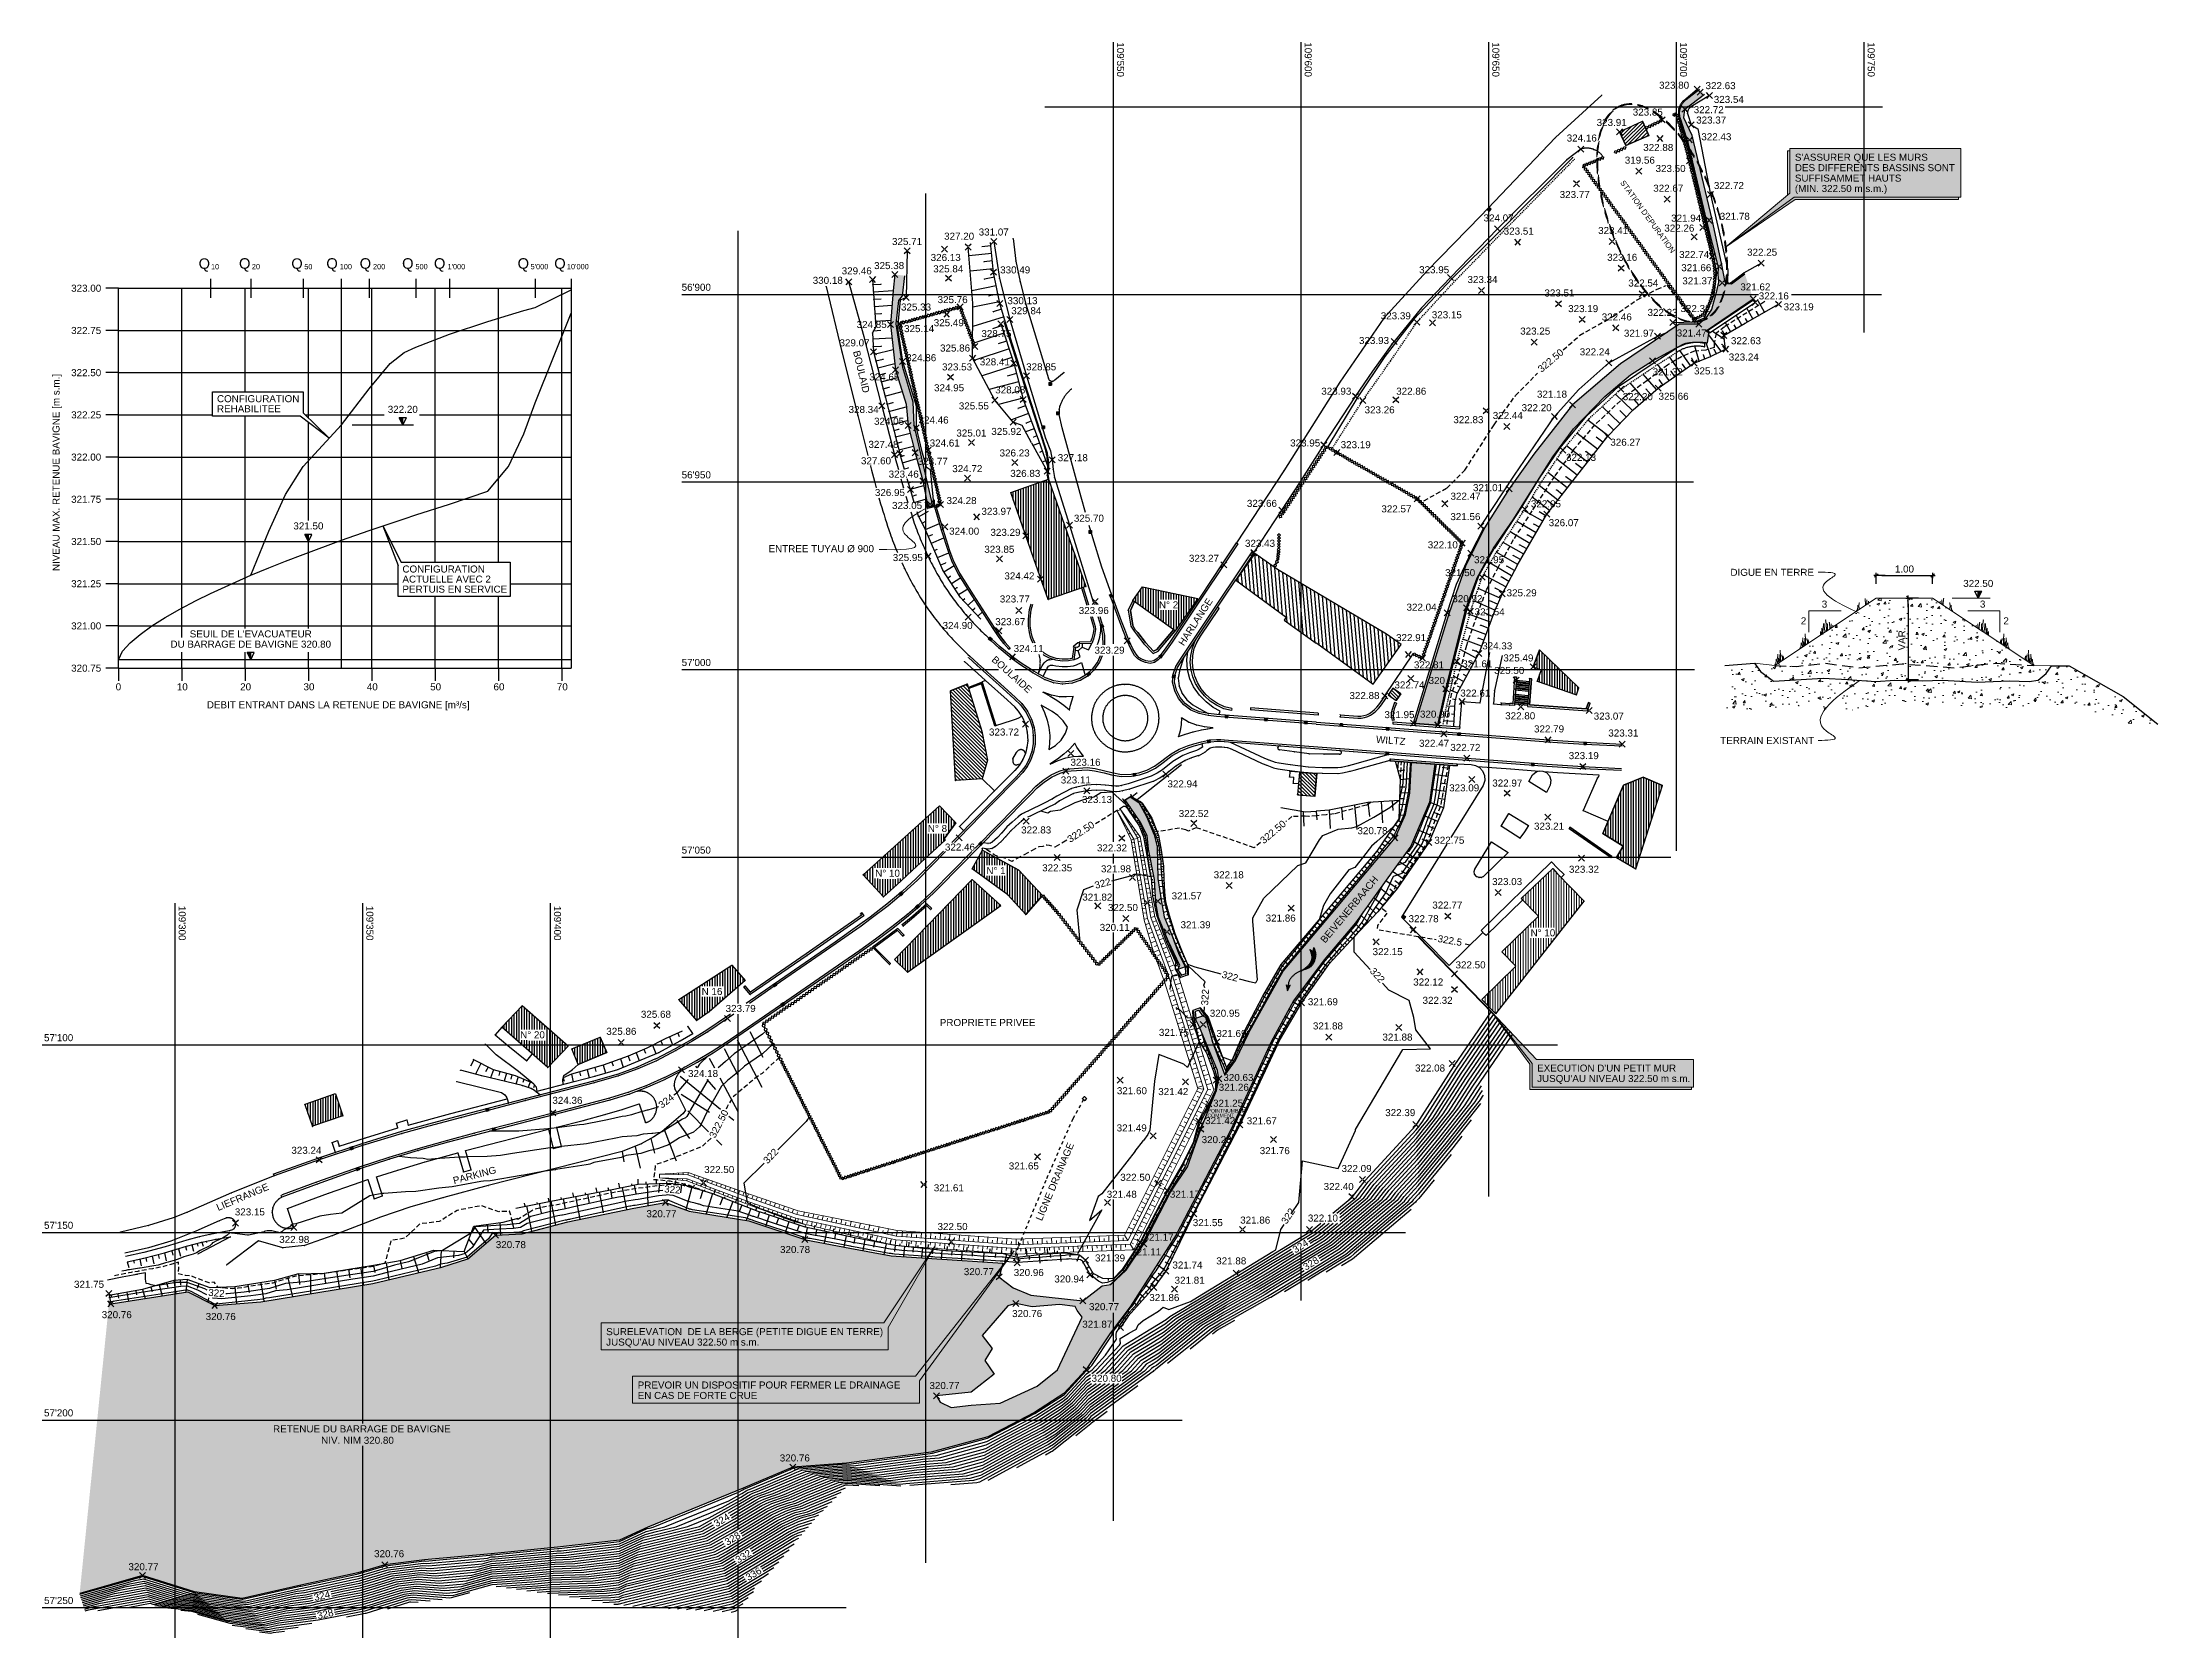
# Model space of a CAD drawing. Extents: x 109417 to 110207, y -57085 to -56659.
# Drawn here: x 109417 to 109980, y -57085 to -56659 of the extents above; entities that cross this region are included whole.
import ezdxf
from ezdxf.enums import TextEntityAlignment as Align

# ---------------------------------------------------------------- set-up
doc = ezdxf.new("R2010")
doc.units = 0
doc.header["$MEASUREMENT"] = 0
for name, pattern in [('DOT', [0.55, 0.3, -0.25]), ('TRATTEGGIATA', [0.75, 0.5, -0.25]), ('TRATTEGGIATA2', [0.375, 0.25, -0.125])]:
    doc.linetypes.add(name, pattern=pattern)
for name, color, linetype in [('Bati', 7, 'Continuous'), ('Canalisation', 7, 'Continuous'), ('CLOTURE', 7, 'Continuous'), ('colore lago', 131, 'Continuous'), ('Contorno lago', 150, 'Continuous'), ('Coordinate', 2, 'Continuous'), ('Curve livello', 2, 'Continuous'), ('curve livello 1m', 2, 'Continuous'), ('DIME', 6, 'Continuous'), ('LIN010CO', 2, 'Continuous'), ('LIN018CO', 6, 'Continuous'), ('LIN025CO', 7, 'Continuous'), ('LIN035CO', 1, 'Continuous'), ('LIN050CO', 3, 'Continuous'), ('LIN07CO', 4, 'Continuous'), ('LINCOLO-BLU-050', 152, 'Continuous'), ('LINCOLO-BLU-070', 160, 'Continuous'), ('LINCOLO-ROSSO-025', 10, 'Continuous'), ('LINCOLO-ROSSO-050', 20, 'Continuous'), ('LINCOLO-ROSSO-070', 30, 'Continuous'), ('Scarpate', 2, 'Continuous'), ('TALUS', 7, 'Continuous'), ('TEXT035', 1, 'Continuous'), ('TRATTCOLO-32', 255, 'Continuous'), ('Voirie', 7, 'Continuous')]:
    doc.layers.add(name, color=color, linetype=linetype)
doc.styles.add('ARIAL', font='arial.ttf')
doc.dimstyles.new('BO1', dxfattribs={"dimscale": 7.5, "dimtxt": 0.25, "dimasz": 0.2, "dimexe": 0, "dimexo": 0.5, "dimgap": 0.1, "dimtad": 1, "dimzin": 0, "dimdsep": 46, "dimtxsty": 'ARIAL', "dimblk1": 'LINE', "dimblk2": 'LINE', "dimsah": 1, "dimcen": 2.5, "dimclrd": 256, "dimclre": 256, "dimclrt": 1, "dimadec": 0, "dimazin": 0, "dimtfac": 1, "dimtmove": 2, "dimatfit": 3, "dimldrblk": 'LINE', "dimfxl": 1, "dimtvp": 1, "dimtolj": 1, "dimtzin": 0, "dimarcsym": 0})
pattern_1 = [(315, (109699.3919, -56900.9921), (0.478947, 0.478947), [])]
pattern_2 = [(270, (109699.3919, -56900.9921), (0.6773333, 8e-09), [])]
pattern_3 = [(270, (109341.3853, -57107.75), (0.6773333, -4e-16), [])]
pattern_4 = [(50, (109853.772, -56634.284), (7.1726, -0.62752), [0.75, -8.25]), (355, (109853.772, -56634.284), (-1.38751, 7.52192), [0.6, -6.6]), (100.4514, (109854.37, -56634.3364), (5.7851, 6.8944), [0.6374, -7.01142]), (46.184, (109853.772, -56632.284), (10.6724, -1.6552), [1.125, -12.375]), (96.6356, (109854.662, -56632.422), (9.34663, 9.7412), [0.9561, -10.51713]), (351.184, (109853.772, -56632.284), (9.3466, 9.7412), [0.9, -9.9]), (21, (109854.772, -56632.784), (5.96907, -4.02619), [0.75, -8.25]), (326, (109854.772, -56632.784), (2.43315, 7.2515), [0.6, -6.6]), (71.4514, (109855.2696, -56633.12), (8.40223, 3.2253), [0.6374, -7.01142]), (37.5, (109853.7722, -56634.2841), (0.121599, 3.328939), [0, -6.52, 0, -6.7, 0, -6.625]), (7.5, (109853.7722, -56634.284), (2.630695, 3.944117), [0, -3.82, 0, -6.37, 0, -2.525]), (327.5, (109851.5422, -56634.2841), (5.338224, -0.22555), [0, -2.5, 0, -7.8, 0, -10.35]), (317.5, (109850.542, -56634.284), (5.83186, 1.00105), [0, -3.25, 0, -5.18, 0, -7.35])]

msp = doc.modelspace()

# ---------------------------------------------------------------- texts
at = {"lineweight": 0, "flags": 1}
for tag, p in [('COMMENT', (109727.016, -56945.997, 320.612)), ('POINTNUMBER', (109727.016, -56944.747, 320.612))]:
    msp.add_attdef(tag, p, '', height=1, dxfattribs=at)
at = {"layer": 'Coordinate', "color": 1, "linetype": 'Continuous', "lineweight": 0, "style": 'ARIAL'}
for s, rotation, p in [("109'550", 270, (109702.93, -56659.48)), ("109'600", 270, (109752.93, -56659.48)), ("109'650", 270, (109802.93, -56659.48)), ("109'700", 270, (109852.93, -56659.48)), ("109'750", 270, (109902.93, -56659.48)), ("56'900", 0, (109586.949, -56725.705)), ("56'950", 0, (109586.949, -56775.705)), ('ENTREE TUYAU %%C 900', 0, (109610.099, -56795.378)), ("57'000", 0, (109586.949, -56825.705)), ("57'050", 0, (109586.949, -56875.705)), ("109'300", 270, (109452.93, -56889.629)), ("109'350", 270, (109502.93, -56889.629)), ("109'400", 270, (109552.93, -56889.629)), ("57'100", 0, (109417.06, -56925.705)), ("57'150", 0, (109417.06, -56975.705)), ("57'200", 0, (109417.06, -57025.705)), ("57'250", 0, (109417.083, -57075.705))]:
    msp.add_text(s, height=1.875, rotation=rotation, dxfattribs=at).set_placement(p)
for s, p in [('323.00', (109432.296, -56725.026, 322.711)), ('322.75', (109432.296, -56736.276, 322.711)), ('322.50', (109432.296, -56747.526, 322.711)), ('322.25', (109432.296, -56758.776, 322.711)), ('322.00', (109432.296, -56770.026, 322.711)), ('321.75', (109432.296, -56781.276, 322.711)), ('321.50', (109432.296, -56792.526, 322.711)), ('321.25', (109432.296, -56803.776, 322.711)), ('321.00', (109432.296, -56815.026, 322.711)), ('320.75', (109432.296, -56826.276, 322.711))]:
    msp.add_text(s, height=1.875, rotation=0, dxfattribs=at).set_placement(p, align=Align.MIDDLE_RIGHT)
for s, p in [('0', (109436.882, -56831.252, 322.711)), ('10', (109453.9, -56831.252, 322.711)), ('20', (109470.775, -56831.252, 322.711)), ('30', (109487.65, -56831.252, 322.711)), ('40', (109504.525, -56831.252, 322.711)), ('50', (109521.4, -56831.252, 322.711)), ('60', (109538.275, -56831.252, 322.711)), ('70', (109555.15, -56831.252, 322.711))]:
    msp.add_text(s, height=1.875, rotation=0, dxfattribs=at).set_placement(p, align=Align.MIDDLE)
at = {"layer": 'LINCOLO-ROSSO-050', "style": 'ARIAL'}
msp.add_text('Q', height=2.81, rotation=0, dxfattribs=at).set_placement((109493.803, -56718.798, 322.711), align=Align.MIDDLE)
msp.add_text('100', height=1.4048, rotation=0, dxfattribs=at).set_placement((109495.827, -56719.267, 322.711), align=Align.MIDDLE_LEFT)
for tag, height, p in [('322.20', 1.873, (109512.646, -56758.237, 322.711)), ('321.50', 1.875, (109487.497, -56789.313, 322.711))]:
    msp.add_attdef(tag, text='', height=height, rotation=0, dxfattribs=at).set_placement(p, align=Align.CENTER)
at = {"layer": 'TEXT035', "style": 'ARIAL'}
for s, height, p in [("S'ASSURER QUE LES MURS", 1.875, (109883.54, -56690.114, 322.711)), ('DES DIFFERENTS BASSINS SONT', 1.875, (109883.54, -56692.892, 322.711)), ('SUFFISAMMET HAUTS', 1.875, (109883.54, -56695.67, 322.711)), ('(MIN. 322.50 m s.m.)', 1.875, (109883.54, -56698.448, 322.711)), ('10', 1.3922, (109461.547, -56719.287, 322.711)), ('20', 1.4048, (109472.432, -56719.267, 322.711)), ('50', 1.3922, (109486.409, -56719.287, 322.711)), ('200', 1.4048, (109504.706, -56719.267, 322.711)), ('500', 1.4048, (109516.008, -56719.267, 322.711)), ("1'000", 1.4048, (109524.548, -56719.267, 322.711)), ("5'000", 1.4048, (109546.688, -56719.267, 322.711)), ("10'000", 1.4048, (109556.37, -56719.267, 322.711)), ('CONFIGURATION', 1.87308, (109463.135, -56754.466, 322.711)), ('REHABILITEE', 1.87308, (109463.135, -56757.148, 322.711)), ('CONFIGURATION', 1.87308, (109512.549, -56799.859, 322.711)), ('ACTUELLE AVEC 2 ', 1.87308, (109512.549, -56802.542, 322.711)), ('PERTUIS EN SERVICE', 1.87308, (109512.549, -56805.224, 322.711)), ("JUSQU'AU NIVEAU 322.50 m s.m.", 1.875, (109814.865, -56935.649, 322.711)), ("EXECUTION D'UN PETIT MUR", 1.875, (109814.865, -56932.871, 322.711)), ('SURELEVATION  DE LA BERGE (PETITE DIGUE EN TERRE)', 1.875, (109566.837, -57003.112, 645.421)), ("JUSQU'AU NIVEAU 322.50 m s.m.", 1.875, (109566.837, -57005.891, 645.421)), ('PREVOIR UN DISPOSITIF POUR FERMER LE DRAINAGE', 1.875, (109575.237, -57017.336, 322.711)), ('EN CAS DE FORTE CRUE', 1.875, (109575.237, -57020.114, 322.711))]:
    msp.add_text(s, height=height, rotation=0, dxfattribs=at).set_placement(p, align=Align.MIDDLE_LEFT)
at = {"layer": 'TEXT035', "linetype": 'Continuous', "lineweight": 0, "style": 'ARIAL'}
for s, height, rotation, p in [("STATION D'EPURATION", 1.47, 305.92702, (109836.925, -56696.946)), ('BOULAID', 1.875, 283.34694, (109632.592, -56741.891)), ('HARLANGE', 1.875, 56.99491, (109720.699, -56820.494)), ('BOULAIDE', 1.875, 318.24392, (109669.364, -56824.256)), ('WILTZ', 1.875, 355.2012, (109771.883, -56846.142)), ('322.5', 1.875, 350.38222, (109788.233, -56899.241)), ('322', 1.875, 312.47506, (109770.144, -56907.137)), ('LIGNE DRAINAGE', 1.875, 67.19206, (109682.901, -56973.746)), ('PARKING', 1.875, 14.70739, (109526.309, -56963.804)), ('LIEFRANGE', 1.875, 22.87078, (109463.465, -56970.975)), ('322', 1.875, 56.70707, (109748.103, -56974.634))]:
    msp.add_text(s, height=height, rotation=rotation, dxfattribs=at).set_placement(p)
at = {"layer": 'TEXT035', "style": 'ARIAL'}
for s, height, rotation, p in [('Q', 2.784, 0, (109459.774, -56718.822, 322.711)), ('Q', 2.81, 0, (109470.525, -56718.798, 322.711)), ('Q', 2.784, 0, (109484.462, -56718.822, 322.711)), ('Q', 2.81, 0, (109502.682, -56718.798, 322.711)), ('Q', 2.81, 0, (109513.983, -56718.798, 322.711)), ('Q', 2.81, 0, (109522.466, -56718.798, 322.711)), ('Q', 2.81, 0, (109544.763, -56718.798, 322.711)), ('Q', 2.81, 0, (109554.522, -56718.798, 322.711)), ('NIVEAU MAX. RETENUE BAVIGNE [m s.m.]', 1.875, 90, (109420.488, -56774.13, 322.711)), ("SEUIL DE L'EVACUATEUR", 1.87481, 0, (109472.137, -56817.154, 322.711)), ('DEBIT ENTRANT DANS LA RETENUE DE BAVIGNE [m³/s]', 1.875, 0, (109495.441, -56836.274, 322.711))]:
    msp.add_text(s, height=height, rotation=rotation, dxfattribs=at).set_placement(p, align=Align.MIDDLE)
at = {"layer": 'TEXT035', "linetype": 'Continuous', "lineweight": 0, "style": 'ARIAL'}
for s, rotation, p in [('322.50', 40.21596, (109818.471, -56744.295, 321.5)), ('322.50', 33.09234, (109693.293, -56869.906, 321.5)), ('322.50', 40.21596, (109744.496, -56869.931, 321.5)), ('322', 15.09824, (109699.121, -56883.629, 322)), ('322', 86.51647, (109726.391, -56913.995)), ('322', 345.02803, (109733.047, -56908.394)), ('324', 37.35811, (109582.823, -56941.642)), ('322.50', 62.67554, (109596.845, -56947.719, 321.5)), ('322', 46.67454, (109610.661, -56956.307)), ('322', 354.95845, (109584.476, -56965.231)), ('324', 32.10704, (109751.799, -56980.338, 324)), ('328', 32.10704, (109754.603, -56984.933, 328)), ('322', 354.95845, (109463.002, -56992.807)), ('324', 31.2601, (109597.619, -57053.339, 324)), ('328', 31.2601, (109600.498, -57058.269, 328)), ('332', 31.2601, (109603.378, -57063.014, 332)), ('336', 31.2601, (109606.088, -57067.669, 336)), ('324', 12.27339, (109491.109, -57073.518, 324)), ('328', 12.27339, (109491.989, -57078.368, 328))]:
    msp.add_text(s, height=1.875, rotation=rotation, dxfattribs=at).set_placement(p, align=Align.MIDDLE)
at = {"layer": 'TEXT035', "style": 'ARIAL'}
for s, rotation, p in [('DIGUE EN TERRE', 0, (109866.368, -56801.676, 322.711)), ('3', 0, (109890.699, -56810.145)), ('3', 0, (109932.844, -56810.145)), ('2', 0, (109885.124, -56814.604)), ('2', 0, (109939.087, -56814.604)), ('TERRAIN EXISTANT', 0, (109863.661, -56846.513, 322.711)), ('N° 8', 0, (109652.533, -56869.966)), ('N° 10', 0, (109638.511, -56881.874)), ('N° 1', 0, (109668.133, -56881.172)), ('BEIVENERBAACH', 50, (109758.367, -56899.715)), ('PROPRIETE PRIVEE', 0, (109655.724, -56921.674)), ('RETENUE DU BARRAGE DE BAVIGNE', 0, (109478.093, -57029.965)), ('NIV. NIM 320.80', 0, (109490.901, -57033.01))]:
    msp.add_text(s, height=1.875, rotation=rotation, dxfattribs=at).set_placement(p)
at = {"layer": 'TEXT035', "linetype": 'Continuous', "lineweight": 0, "style": 'ARIAL'}
for s, p in [('N° 2', (109714.113, -56810.346)), ('N° 10', (109813.117, -56897.748)), ('N 16', (109592.272, -56913.39)), ('N° 20', (109543.916, -56924.937))]:
    msp.add_text(s, height=1.875, dxfattribs=at).set_placement(p)

# ---------------------------------------------------------------- blocks, each defined once
blk = doc.blocks.new('GRILLAGE')
at = {"color": 0}
for p, q in [((0, 0.38), (0, 0.38)), ((0, 0), (0.38, 0.38)), ((0, 0), (0.38, -0.38)), ((0.38, 0.38), (1.16, -0.38)), ((0.38, -0.38), (1.16, 0.38)), ((1.16, -0.38), (1.93, 0.38)), ((1.16, 0.38), (1.93, -0.38)), ((1.93, 0.38), (2.7, -0.38)), ((1.93, -0.38), (2.7, 0.38)), ((2.7, -0.38), (3.47, 0.38)), ((2.7, 0.38), (3.47, -0.38)), ((3.47, 0.38), (4.25, -0.38)), ((3.47, -0.38), (4.25, 0.38)), ((4.25, -0.38), (5.02, 0.38)), ((4.25, 0.38), (5.02, -0.38)), ((5.02, 0.38), (5.8, -0.38)), ((5.02, -0.38), (5.8, 0.38)), ((5.8, -0.38), (6.57, 0.38)), ((5.8, 0.38), (6.57, -0.38)), ((6.57, 0.38), (7.34, -0.38)), ((6.57, -0.38), (7.34, 0.38)), ((7.34, 0.38), (7.73, 0)), ((7.34, -0.38), (7.73, 0))]:
    blk.add_line(p, q, dxfattribs=at)
blk = doc.blocks.new('INVISIBLE')
at = {"color": 0}
for p, q in [((-0.04, 0), (0.04, 0)), ((0, -0.04), (0, 0.04))]:
    blk.add_line(p, q, dxfattribs=at)
at = {"flags": 1}
for tag, p in [('POINTNUMBER', (0, 0)), ('COMMENT', (0, -1.25))]:
    blk.add_attdef(tag, p, '', height=1, dxfattribs=at)
blk = doc.blocks.new('XCROSS')
at = {"color": 0}
for p, q in [((-0.37, -0.37), (0.37, 0.37)), ((0.37, -0.37), (-0.37, 0.37))]:
    blk.add_line(p, q, dxfattribs=at)
at = {"flags": 1}
for tag, p in [('POINTNUMBER', (0, 0)), ('COMMENT', (0, -1.25))]:
    blk.add_attdef(tag, p, '', height=1, dxfattribs=at)
blk = doc.blocks.new('quote')
at = {"layer": 'LIN018CO'}
for p, q in [((0.001, 0.001), (-0.001, -0.001)), ((0.001, -0.001), (-0.001, 0.001))]:
    blk.add_line(p, q, dxfattribs=at)
at = {"layer": 'LIN035CO'}
for p, q in [((-0.013, 0.013), (-0.106, 0.106)), ((0.106, 0.106), (0.013, 0.013)), ((-0.013, -0.013), (-0.106, -0.106)), ((0.106, -0.106), (0.013, -0.013))]:
    blk.add_line(p, q, dxfattribs=at)
at = {"layer": 'TEXT035', "style": 'ARIAL'}
blk.add_attdef('VALORE', text='', height=0.25, dxfattribs=at).set_placement((0, 0.33), align=Align.CENTER)
blk = doc.blocks.new('*X9')
at = {"color": 0}
for p, q in [((261.3406, 628.4214), (261.3406, 628.4214)), ((261.34695, 628.4214), (261.34695, 628.4214)), ((261.350125, 628.42775), (261.350125, 628.42775)), ((261.3533, 628.4214), (261.3533, 628.4214)), ((261.356475, 628.42775), (261.356475, 628.42775)), ((261.35965, 628.4341), (261.35965, 628.4341)), ((261.35965, 628.4214), (261.35965, 628.4214)), ((261.362825, 628.42775), (261.362825, 628.42775)), ((261.366, 628.4341), (261.366, 628.4341)), ((261.366, 628.4214), (261.366, 628.4214)), ((261.369175, 628.42775), (261.369175, 628.42775)), ((261.37235, 628.4341), (261.37235, 628.4341)), ((261.37235, 628.4214), (261.37235, 628.4214)), ((261.375525, 628.44045), (261.375525, 628.44045)), ((261.375525, 628.42775), (261.375525, 628.42775)), ((261.3787, 628.4341), (261.3787, 628.4341)), ((261.3787, 628.4214), (261.3787, 628.4214)), ((261.381875, 628.44045), (261.381875, 628.44045)), ((261.381875, 628.42775), (261.381875, 628.42775)), ((261.38505, 628.4468), (261.38505, 628.4468)), ((261.38505, 628.4341), (261.38505, 628.4341)), ((261.38505, 628.4214), (261.38505, 628.4214)), ((261.388225, 628.44045), (261.388225, 628.44045)), ((261.388225, 628.42775), (261.388225, 628.42775)), ((261.3914, 628.4468), (261.3914, 628.4468)), ((261.3914, 628.4341), (261.3914, 628.4341)), ((261.3914, 628.4214), (261.3914, 628.4214)), ((261.394575, 628.45315), (261.394575, 628.45315)), ((261.394575, 628.44045), (261.394575, 628.44045)), ((261.394575, 628.42775), (261.394575, 628.42775)), ((261.39775, 628.4468), (261.39775, 628.4468)), ((261.39775, 628.4341), (261.39775, 628.4341)), ((261.39775, 628.4214), (261.39775, 628.4214)), ((261.400925, 628.45315), (261.400925, 628.45315)), ((261.400925, 628.44045), (261.400925, 628.44045)), ((261.400925, 628.42775), (261.400925, 628.42775)), ((261.4041, 628.4468), (261.4041, 628.4468)), ((261.4041, 628.4341), (261.4041, 628.4341)), ((261.4041, 628.4214), (261.4041, 628.4214)), ((261.407275, 628.45315), (261.407275, 628.45315)), ((261.407275, 628.44045), (261.407275, 628.44045)), ((261.407275, 628.42775), (261.407275, 628.42775)), ((261.41045, 628.4595), (261.41045, 628.4595)), ((261.41045, 628.4468), (261.41045, 628.4468)), ((261.41045, 628.4341), (261.41045, 628.4341)), ((261.41045, 628.4214), (261.41045, 628.4214)), ((261.413625, 628.45315), (261.413625, 628.45315)), ((261.413625, 628.44045), (261.413625, 628.44045)), ((261.413625, 628.42775), (261.413625, 628.42775)), ((261.4168, 628.4595), (261.4168, 628.4595)), ((261.4168, 628.4468), (261.4168, 628.4468)), ((261.4168, 628.4341), (261.4168, 628.4341)), ((261.4168, 628.4214), (261.4168, 628.4214)), ((261.419975, 628.45315), (261.419975, 628.45315)), ((261.419975, 628.44045), (261.419975, 628.44045)), ((261.419975, 628.42775), (261.419975, 628.42775)), ((261.42315, 628.4595), (261.42315, 628.4595)), ((261.42315, 628.4468), (261.42315, 628.4468)), ((261.42315, 628.4341), (261.42315, 628.4341)), ((261.42315, 628.4214), (261.42315, 628.4214)), ((261.426325, 628.46585), (261.426325, 628.46585)), ((261.426325, 628.45315), (261.426325, 628.45315)), ((261.426325, 628.44045), (261.426325, 628.44045)), ((261.426325, 628.42775), (261.426325, 628.42775)), ((261.4295, 628.4595), (261.4295, 628.4595)), ((261.4295, 628.4468), (261.4295, 628.4468)), ((261.4295, 628.4341), (261.4295, 628.4341)), ((261.4295, 628.4214), (261.4295, 628.4214)), ((261.432675, 628.46585), (261.432675, 628.46585)), ((261.432675, 628.45315), (261.432675, 628.45315)), ((261.432675, 628.44045), (261.432675, 628.44045)), ((261.432675, 628.42775), (261.432675, 628.42775)), ((261.43585, 628.4722), (261.43585, 628.4722)), ((261.43585, 628.4595), (261.43585, 628.4595)), ((261.43585, 628.4468), (261.43585, 628.4468)), ((261.43585, 628.4341), (261.43585, 628.4341)), ((261.43585, 628.4214), (261.43585, 628.4214)), ((261.439025, 628.46585), (261.439025, 628.46585)), ((261.439025, 628.45315), (261.439025, 628.45315)), ((261.439025, 628.44045), (261.439025, 628.44045)), ((261.439025, 628.42775), (261.439025, 628.42775)), ((261.4422, 628.4722), (261.4422, 628.4722)), ((261.4422, 628.4595), (261.4422, 628.4595)), ((261.4422, 628.4468), (261.4422, 628.4468)), ((261.4422, 628.4341), (261.4422, 628.4341)), ((261.4422, 628.4214), (261.4422, 628.4214)), ((261.445375, 628.46585), (261.445375, 628.46585)), ((261.445375, 628.45315), (261.445375, 628.45315)), ((261.445375, 628.44045), (261.445375, 628.44045)), ((261.445375, 628.42775), (261.445375, 628.42775)), ((261.44855, 628.4722), (261.44855, 628.4722)), ((261.44855, 628.4595), (261.44855, 628.4595)), ((261.44855, 628.4468), (261.44855, 628.4468)), ((261.44855, 628.4341), (261.44855, 628.4341)), ((261.44855, 628.4214), (261.44855, 628.4214)), ((261.451725, 628.47855), (261.451725, 628.47855)), ((261.451725, 628.46585), (261.451725, 628.46585)), ((261.451725, 628.45315), (261.451725, 628.45315)), ((261.451725, 628.44045), (261.451725, 628.44045)), ((261.451725, 628.42775), (261.451725, 628.42775)), ((261.4549, 628.4722), (261.4549, 628.4722)), ((261.4549, 628.4595), (261.4549, 628.4595)), ((261.4549, 628.4468), (261.4549, 628.4468)), ((261.4549, 628.4341), (261.4549, 628.4341)), ((261.4549, 628.4214), (261.4549, 628.4214)), ((261.458075, 628.47855), (261.458075, 628.47855)), ((261.458075, 628.46585), (261.458075, 628.46585)), ((261.458075, 628.45315), (261.458075, 628.45315)), ((261.458075, 628.44045), (261.458075, 628.44045)), ((261.458075, 628.42775), (261.458075, 628.42775)), ((261.46125, 628.4722), (261.46125, 628.4722)), ((261.46125, 628.4595), (261.46125, 628.4595)), ((261.46125, 628.4468), (261.46125, 628.4468)), ((261.46125, 628.4341), (261.46125, 628.4341)), ((261.46125, 628.4214), (261.46125, 628.4214)), ((261.464425, 628.47855), (261.464425, 628.47855)), ((261.464425, 628.46585), (261.464425, 628.46585)), ((261.464425, 628.45315), (261.464425, 628.45315)), ((261.464425, 628.44045), (261.464425, 628.44045)), ((261.464425, 628.42775), (261.464425, 628.42775)), ((261.4676, 628.4722), (261.4676, 628.4722)), ((261.4676, 628.4595), (261.4676, 628.4595)), ((261.4676, 628.4468), (261.4676, 628.4468)), ((261.4676, 628.4341), (261.4676, 628.4341)), ((261.4676, 628.4214), (261.4676, 628.4214)), ((261.470775, 628.47855), (261.470775, 628.47855)), ((261.470775, 628.46585), (261.470775, 628.46585)), ((261.470775, 628.45315), (261.470775, 628.45315)), ((261.470775, 628.44045), (261.470775, 628.44045)), ((261.470775, 628.42775), (261.470775, 628.42775)), ((261.47395, 628.4849), (261.47395, 628.4849)), ((261.47395, 628.4722), (261.47395, 628.4722)), ((261.47395, 628.4595), (261.47395, 628.4595)), ((261.47395, 628.4468), (261.47395, 628.4468)), ((261.47395, 628.4341), (261.47395, 628.4341)), ((261.47395, 628.4214), (261.47395, 628.4214)), ((261.477125, 628.47855), (261.477125, 628.47855)), ((261.477125, 628.46585), (261.477125, 628.46585)), ((261.477125, 628.45315), (261.477125, 628.45315)), ((261.477125, 628.44045), (261.477125, 628.44045)), ((261.477125, 628.42775), (261.477125, 628.42775)), ((261.4803, 628.4849), (261.4803, 628.4849)), ((261.4803, 628.4722), (261.4803, 628.4722)), ((261.4803, 628.4595), (261.4803, 628.4595)), ((261.4803, 628.4468), (261.4803, 628.4468)), ((261.4803, 628.4341), (261.4803, 628.4341)), ((261.4803, 628.4214), (261.4803, 628.4214)), ((261.483475, 628.47855), (261.483475, 628.47855)), ((261.483475, 628.46585), (261.483475, 628.46585)), ((261.483475, 628.45315), (261.483475, 628.45315)), ((261.483475, 628.44045), (261.483475, 628.44045)), ((261.483475, 628.42775), (261.483475, 628.42775)), ((261.48665, 628.4849), (261.48665, 628.4849)), ((261.48665, 628.4722), (261.48665, 628.4722)), ((261.48665, 628.4595), (261.48665, 628.4595)), ((261.48665, 628.4468), (261.48665, 628.4468)), ((261.48665, 628.4341), (261.48665, 628.4341)), ((261.48665, 628.4214), (261.48665, 628.4214)), ((261.489825, 628.49125), (261.489825, 628.49125)), ((261.489825, 628.47855), (261.489825, 628.47855)), ((261.489825, 628.46585), (261.489825, 628.46585)), ((261.489825, 628.45315), (261.489825, 628.45315)), ((261.489825, 628.44045), (261.489825, 628.44045)), ((261.489825, 628.42775), (261.489825, 628.42775)), ((261.493, 628.4849), (261.493, 628.4849)), ((261.493, 628.4722), (261.493, 628.4722)), ((261.493, 628.4595), (261.493, 628.4595)), ((261.493, 628.4468), (261.493, 628.4468)), ((261.493, 628.4341), (261.493, 628.4341)), ((261.493, 628.4214), (261.493, 628.4214)), ((261.496175, 628.49125), (261.496175, 628.49125)), ((261.496175, 628.47855), (261.496175, 628.47855)), ((261.496175, 628.46585), (261.496175, 628.46585)), ((261.496175, 628.45315), (261.496175, 628.45315)), ((261.496175, 628.44045), (261.496175, 628.44045)), ((261.496175, 628.42775), (261.496175, 628.42775)), ((261.49935, 628.4849), (261.49935, 628.4849)), ((261.49935, 628.4722), (261.49935, 628.4722)), ((261.49935, 628.4595), (261.49935, 628.4595)), ((261.49935, 628.4468), (261.49935, 628.4468)), ((261.49935, 628.4341), (261.49935, 628.4341)), ((261.49935, 628.4214), (261.49935, 628.4214)), ((261.502525, 628.49125), (261.502525, 628.49125)), ((261.502525, 628.47855), (261.502525, 628.47855)), ((261.502525, 628.46585), (261.502525, 628.46585)), ((261.502525, 628.45315), (261.502525, 628.45315)), ((261.502525, 628.44045), (261.502525, 628.44045)), ((261.502525, 628.42775), (261.502525, 628.42775)), ((261.5057, 628.4849), (261.5057, 628.4849)), ((261.5057, 628.4722), (261.5057, 628.4722)), ((261.5057, 628.4595), (261.5057, 628.4595)), ((261.5057, 628.4468), (261.5057, 628.4468)), ((261.5057, 628.4341), (261.5057, 628.4341)), ((261.5057, 628.4214), (261.5057, 628.4214)), ((261.508875, 628.49125), (261.508875, 628.49125)), ((261.508875, 628.47855), (261.508875, 628.47855)), ((261.508875, 628.46585), (261.508875, 628.46585)), ((261.508875, 628.45315), (261.508875, 628.45315)), ((261.508875, 628.44045), (261.508875, 628.44045)), ((261.508875, 628.42775), (261.508875, 628.42775)), ((261.51205, 628.4976), (261.51205, 628.4976)), ((261.51205, 628.4849), (261.51205, 628.4849)), ((261.51205, 628.4722), (261.51205, 628.4722)), ((261.51205, 628.4595), (261.51205, 628.4595)), ((261.51205, 628.4468), (261.51205, 628.4468)), ((261.51205, 628.4341), (261.51205, 628.4341)), ((261.51205, 628.4214), (261.51205, 628.4214)), ((261.515225, 628.49125), (261.515225, 628.49125)), ((261.515225, 628.47855), (261.515225, 628.47855)), ((261.515225, 628.46585), (261.515225, 628.46585)), ((261.515225, 628.45315), (261.515225, 628.45315)), ((261.515225, 628.44045), (261.515225, 628.44045)), ((261.515225, 628.42775), (261.515225, 628.42775)), ((261.5184, 628.4976), (261.5184, 628.4976)), ((261.5184, 628.4849), (261.5184, 628.4849)), ((261.5184, 628.4722), (261.5184, 628.4722)), ((261.5184, 628.4595), (261.5184, 628.4595)), ((261.5184, 628.4468), (261.5184, 628.4468)), ((261.5184, 628.4341), (261.5184, 628.4341)), ((261.5184, 628.4214), (261.5184, 628.4214)), ((261.521575, 628.49125), (261.521575, 628.49125)), ((261.521575, 628.47855), (261.521575, 628.47855)), ((261.521575, 628.46585), (261.521575, 628.46585)), ((261.521575, 628.45315), (261.521575, 628.45315)), ((261.521575, 628.44045), (261.521575, 628.44045)), ((261.521575, 628.42775), (261.521575, 628.42775)), ((261.52475, 628.4976), (261.52475, 628.4976)), ((261.52475, 628.4849), (261.52475, 628.4849)), ((261.52475, 628.4722), (261.52475, 628.4722)), ((261.52475, 628.4595), (261.52475, 628.4595)), ((261.52475, 628.4468), (261.52475, 628.4468)), ((261.52475, 628.4341), (261.52475, 628.4341)), ((261.52475, 628.4214), (261.52475, 628.4214)), ((261.527925, 628.49125), (261.527925, 628.49125)), ((261.527925, 628.47855), (261.527925, 628.47855)), ((261.527925, 628.46585), (261.527925, 628.46585)), ((261.527925, 628.45315), (261.527925, 628.45315)), ((261.527925, 628.44045), (261.527925, 628.44045)), ((261.527925, 628.42775), (261.527925, 628.42775)), ((261.5311, 628.4976), (261.5311, 628.4976)), ((261.5311, 628.4849), (261.5311, 628.4849)), ((261.5311, 628.4722), (261.5311, 628.4722)), ((261.5311, 628.4595), (261.5311, 628.4595)), ((261.5311, 628.4468), (261.5311, 628.4468)), ((261.5311, 628.4341), (261.5311, 628.4341)), ((261.5311, 628.4214), (261.5311, 628.4214)), ((261.534275, 628.49125), (261.534275, 628.49125)), ((261.534275, 628.47855), (261.534275, 628.47855)), ((261.534275, 628.46585), (261.534275, 628.46585)), ((261.534275, 628.45315), (261.534275, 628.45315)), ((261.534275, 628.44045), (261.534275, 628.44045)), ((261.534275, 628.42775), (261.534275, 628.42775)), ((261.53745, 628.4976), (261.53745, 628.4976)), ((261.53745, 628.4849), (261.53745, 628.4849)), ((261.53745, 628.4722), (261.53745, 628.4722)), ((261.53745, 628.4595), (261.53745, 628.4595)), ((261.53745, 628.4468), (261.53745, 628.4468)), ((261.53745, 628.4341), (261.53745, 628.4341)), ((261.53745, 628.4214), (261.53745, 628.4214)), ((261.540625, 628.50395), (261.540625, 628.50395)), ((261.540625, 628.49125), (261.540625, 628.49125)), ((261.540625, 628.47855), (261.540625, 628.47855)), ((261.540625, 628.46585), (261.540625, 628.46585)), ((261.540625, 628.45315), (261.540625, 628.45315)), ((261.540625, 628.44045), (261.540625, 628.44045)), ((261.540625, 628.42775), (261.540625, 628.42775)), ((261.5438, 628.4976), (261.5438, 628.4976)), ((261.5438, 628.4849), (261.5438, 628.4849)), ((261.5438, 628.4722), (261.5438, 628.4722)), ((261.5438, 628.4595), (261.5438, 628.4595)), ((261.5438, 628.4468), (261.5438, 628.4468)), ((261.5438, 628.4341), (261.5438, 628.4341)), ((261.5438, 628.4214), (261.5438, 628.4214)), ((261.546975, 628.50395), (261.546975, 628.50395)), ((261.546975, 628.49125), (261.546975, 628.49125)), ((261.546975, 628.47855), (261.546975, 628.47855)), ((261.546975, 628.46585), (261.546975, 628.46585)), ((261.546975, 628.45315), (261.546975, 628.45315)), ((261.546975, 628.44045), (261.546975, 628.44045)), ((261.546975, 628.42775), (261.546975, 628.42775)), ((261.55015, 628.4976), (261.55015, 628.4976)), ((261.55015, 628.4849), (261.55015, 628.4849)), ((261.55015, 628.4722), (261.55015, 628.4722)), ((261.55015, 628.4595), (261.55015, 628.4595)), ((261.55015, 628.4468), (261.55015, 628.4468)), ((261.55015, 628.4341), (261.55015, 628.4341)), ((261.55015, 628.4214), (261.55015, 628.4214)), ((261.553325, 628.50395), (261.553325, 628.50395)), ((261.553325, 628.49125), (261.553325, 628.49125)), ((261.553325, 628.47855), (261.553325, 628.47855)), ((261.553325, 628.46585), (261.553325, 628.46585)), ((261.553325, 628.45315), (261.553325, 628.45315)), ((261.553325, 628.44045), (261.553325, 628.44045)), ((261.553325, 628.42775), (261.553325, 628.42775)), ((261.5565, 628.4976), (261.5565, 628.4976)), ((261.5565, 628.4849), (261.5565, 628.4849)), ((261.5565, 628.4722), (261.5565, 628.4722)), ((261.5565, 628.4595), (261.5565, 628.4595)), ((261.5565, 628.4468), (261.5565, 628.4468)), ((261.5565, 628.4341), (261.5565, 628.4341)), ((261.5565, 628.4214), (261.5565, 628.4214)), ((261.559675, 628.50395), (261.559675, 628.50395)), ((261.559675, 628.49125), (261.559675, 628.49125)), ((261.559675, 628.47855), (261.559675, 628.47855)), ((261.559675, 628.46585), (261.559675, 628.46585)), ((261.559675, 628.45315), (261.559675, 628.45315)), ((261.559675, 628.44045), (261.559675, 628.44045)), ((261.559675, 628.42775), (261.559675, 628.42775)), ((261.56285, 628.4976), (261.56285, 628.4976)), ((261.56285, 628.4849), (261.56285, 628.4849)), ((261.56285, 628.4722), (261.56285, 628.4722)), ((261.56285, 628.4595), (261.56285, 628.4595)), ((261.56285, 628.4468), (261.56285, 628.4468)), ((261.56285, 628.4341), (261.56285, 628.4341)), ((261.56285, 628.4214), (261.56285, 628.4214)), ((261.566025, 628.50395), (261.566025, 628.50395)), ((261.566025, 628.49125), (261.566025, 628.49125)), ((261.566025, 628.47855), (261.566025, 628.47855)), ((261.566025, 628.46585), (261.566025, 628.46585)), ((261.566025, 628.45315), (261.566025, 628.45315)), ((261.566025, 628.44045), (261.566025, 628.44045)), ((261.566025, 628.42775), (261.566025, 628.42775)), ((261.5692, 628.5103), (261.5692, 628.5103)), ((261.5692, 628.4976), (261.5692, 628.4976)), ((261.5692, 628.4849), (261.5692, 628.4849)), ((261.5692, 628.4722), (261.5692, 628.4722)), ((261.5692, 628.4595), (261.5692, 628.4595)), ((261.5692, 628.4468), (261.5692, 628.4468)), ((261.5692, 628.4341), (261.5692, 628.4341)), ((261.5692, 628.4214), (261.5692, 628.4214)), ((261.572375, 628.50395), (261.572375, 628.50395)), ((261.572375, 628.49125), (261.572375, 628.49125)), ((261.572375, 628.47855), (261.572375, 628.47855)), ((261.572375, 628.46585), (261.572375, 628.46585)), ((261.572375, 628.45315), (261.572375, 628.45315)), ((261.572375, 628.44045), (261.572375, 628.44045)), ((261.572375, 628.42775), (261.572375, 628.42775)), ((261.57555, 628.5103), (261.57555, 628.5103)), ((261.57555, 628.4976), (261.57555, 628.4976)), ((261.57555, 628.4849), (261.57555, 628.4849)), ((261.57555, 628.4722), (261.57555, 628.4722)), ((261.57555, 628.4595), (261.57555, 628.4595)), ((261.57555, 628.4468), (261.57555, 628.4468)), ((261.57555, 628.4341), (261.57555, 628.4341)), ((261.57555, 628.4214), (261.57555, 628.4214)), ((261.578725, 628.50395), (261.578725, 628.50395)), ((261.578725, 628.49125), (261.578725, 628.49125)), ((261.578725, 628.47855), (261.578725, 628.47855)), ((261.578725, 628.46585), (261.578725, 628.46585)), ((261.578725, 628.45315), (261.578725, 628.45315)), ((261.578725, 628.44045), (261.578725, 628.44045)), ((261.578725, 628.42775), (261.578725, 628.42775)), ((261.5819, 628.5103), (261.5819, 628.5103)), ((261.5819, 628.4976), (261.5819, 628.4976)), ((261.5819, 628.4849), (261.5819, 628.4849)), ((261.5819, 628.4722), (261.5819, 628.4722)), ((261.5819, 628.4595), (261.5819, 628.4595)), ((261.5819, 628.4468), (261.5819, 628.4468)), ((261.5819, 628.4341), (261.5819, 628.4341)), ((261.5819, 628.4214), (261.5819, 628.4214)), ((261.585075, 628.50395), (261.585075, 628.50395)), ((261.585075, 628.49125), (261.585075, 628.49125)), ((261.585075, 628.47855), (261.585075, 628.47855)), ((261.585075, 628.46585), (261.585075, 628.46585)), ((261.585075, 628.45315), (261.585075, 628.45315)), ((261.585075, 628.44045), (261.585075, 628.44045)), ((261.585075, 628.42775), (261.585075, 628.42775)), ((261.58825, 628.5103), (261.58825, 628.5103)), ((261.58825, 628.4976), (261.58825, 628.4976)), ((261.58825, 628.4849), (261.58825, 628.4849)), ((261.58825, 628.4722), (261.58825, 628.4722)), ((261.58825, 628.4595), (261.58825, 628.4595)), ((261.58825, 628.4468), (261.58825, 628.4468)), ((261.58825, 628.4341), (261.58825, 628.4341)), ((261.58825, 628.4214), (261.58825, 628.4214)), ((261.591425, 628.50395), (261.591425, 628.50395)), ((261.591425, 628.49125), (261.591425, 628.49125)), ((261.591425, 628.47855), (261.591425, 628.47855)), ((261.591425, 628.46585), (261.591425, 628.46585)), ((261.591425, 628.45315), (261.591425, 628.45315)), ((261.591425, 628.44045), (261.591425, 628.44045)), ((261.591425, 628.42775), (261.591425, 628.42775)), ((261.5946, 628.5103), (261.5946, 628.5103)), ((261.5946, 628.4976), (261.5946, 628.4976)), ((261.5946, 628.4849), (261.5946, 628.4849)), ((261.5946, 628.4722), (261.5946, 628.4722)), ((261.5946, 628.4595), (261.5946, 628.4595)), ((261.5946, 628.4468), (261.5946, 628.4468)), ((261.5946, 628.4341), (261.5946, 628.4341)), ((261.5946, 628.4214), (261.5946, 628.4214)), ((261.597775, 628.50395), (261.597775, 628.50395)), ((261.597775, 628.49125), (261.597775, 628.49125)), ((261.597775, 628.47855), (261.597775, 628.47855)), ((261.597775, 628.46585), (261.597775, 628.46585)), ((261.597775, 628.45315), (261.597775, 628.45315)), ((261.597775, 628.44045), (261.597775, 628.44045)), ((261.597775, 628.42775), (261.597775, 628.42775)), ((261.60095, 628.5103), (261.60095, 628.5103)), ((261.60095, 628.4976), (261.60095, 628.4976)), ((261.60095, 628.4849), (261.60095, 628.4849)), ((261.60095, 628.4722), (261.60095, 628.4722)), ((261.60095, 628.4595), (261.60095, 628.4595)), ((261.60095, 628.4468), (261.60095, 628.4468)), ((261.60095, 628.4341), (261.60095, 628.4341)), ((261.60095, 628.4214), (261.60095, 628.4214)), ((261.604125, 628.51665), (261.604125, 628.51665)), ((261.604125, 628.50395), (261.604125, 628.50395)), ((261.604125, 628.49125), (261.604125, 628.49125)), ((261.604125, 628.47855), (261.604125, 628.47855)), ((261.604125, 628.46585), (261.604125, 628.46585)), ((261.604125, 628.45315), (261.604125, 628.45315)), ((261.604125, 628.44045), (261.604125, 628.44045)), ((261.604125, 628.42775), (261.604125, 628.42775)), ((261.6073, 628.5103), (261.6073, 628.5103)), ((261.6073, 628.4976), (261.6073, 628.4976)), ((261.6073, 628.4849), (261.6073, 628.4849)), ((261.6073, 628.4722), (261.6073, 628.4722)), ((261.6073, 628.4595), (261.6073, 628.4595)), ((261.6073, 628.4468), (261.6073, 628.4468)), ((261.6073, 628.4341), (261.6073, 628.4341)), ((261.6073, 628.4214), (261.6073, 628.4214)), ((261.610475, 628.51665), (261.610475, 628.51665)), ((261.610475, 628.50395), (261.610475, 628.50395)), ((261.610475, 628.49125), (261.610475, 628.49125)), ((261.610475, 628.47855), (261.610475, 628.47855)), ((261.610475, 628.46585), (261.610475, 628.46585)), ((261.610475, 628.45315), (261.610475, 628.45315)), ((261.610475, 628.44045), (261.610475, 628.44045)), ((261.610475, 628.42775), (261.610475, 628.42775)), ((261.61365, 628.5103), (261.61365, 628.5103)), ((261.61365, 628.4976), (261.61365, 628.4976)), ((261.61365, 628.4849), (261.61365, 628.4849)), ((261.61365, 628.4722), (261.61365, 628.4722)), ((261.61365, 628.4595), (261.61365, 628.4595)), ((261.61365, 628.4468), (261.61365, 628.4468)), ((261.61365, 628.4341), (261.61365, 628.4341)), ((261.61365, 628.4214), (261.61365, 628.4214)), ((261.616825, 628.51665), (261.616825, 628.51665)), ((261.616825, 628.50395), (261.616825, 628.50395)), ((261.616825, 628.49125), (261.616825, 628.49125)), ((261.616825, 628.47855), (261.616825, 628.47855)), ((261.616825, 628.46585), (261.616825, 628.46585)), ((261.616825, 628.45315), (261.616825, 628.45315)), ((261.616825, 628.44045), (261.616825, 628.44045)), ((261.616825, 628.42775), (261.616825, 628.42775)), ((261.62, 628.5103), (261.62, 628.5103)), ((261.62, 628.4976), (261.62, 628.4976)), ((261.62, 628.4849), (261.62, 628.4849)), ((261.62, 628.4722), (261.62, 628.4722)), ((261.62, 628.4595), (261.62, 628.4595)), ((261.62, 628.4468), (261.62, 628.4468)), ((261.62, 628.4341), (261.62, 628.4341)), ((261.62, 628.4214), (261.62, 628.4214)), ((261.623175, 628.51665), (261.623175, 628.51665)), ((261.623175, 628.50395), (261.623175, 628.50395)), ((261.623175, 628.49125), (261.623175, 628.49125)), ((261.623175, 628.47855), (261.623175, 628.47855)), ((261.623175, 628.46585), (261.623175, 628.46585)), ((261.623175, 628.45315), (261.623175, 628.45315)), ((261.623175, 628.44045), (261.623175, 628.44045)), ((261.623175, 628.42775), (261.623175, 628.42775)), ((261.62635, 628.5103), (261.62635, 628.5103)), ((261.62635, 628.4976), (261.62635, 628.4976)), ((261.62635, 628.4849), (261.62635, 628.4849)), ((261.62635, 628.4722), (261.62635, 628.4722)), ((261.62635, 628.4595), (261.62635, 628.4595)), ((261.62635, 628.4468), (261.62635, 628.4468)), ((261.62635, 628.4341), (261.62635, 628.4341)), ((261.62635, 628.4214), (261.62635, 628.4214)), ((261.629525, 628.51665), (261.629525, 628.51665)), ((261.629525, 628.50395), (261.629525, 628.50395)), ((261.629525, 628.49125), (261.629525, 628.49125)), ((261.629525, 628.47855), (261.629525, 628.47855)), ((261.629525, 628.46585), (261.629525, 628.46585)), ((261.629525, 628.45315), (261.629525, 628.45315)), ((261.629525, 628.44045), (261.629525, 628.44045)), ((261.629525, 628.42775), (261.629525, 628.42775)), ((261.6327, 628.5103), (261.6327, 628.5103)), ((261.6327, 628.4976), (261.6327, 628.4976)), ((261.6327, 628.4849), (261.6327, 628.4849)), ((261.6327, 628.4722), (261.6327, 628.4722)), ((261.6327, 628.4595), (261.6327, 628.4595)), ((261.6327, 628.4468), (261.6327, 628.4468)), ((261.6327, 628.4341), (261.6327, 628.4341)), ((261.6327, 628.4214), (261.6327, 628.4214)), ((261.635875, 628.51665), (261.635875, 628.51665)), ((261.635875, 628.50395), (261.635875, 628.50395)), ((261.635875, 628.49125), (261.635875, 628.49125)), ((261.635875, 628.47855), (261.635875, 628.47855)), ((261.635875, 628.46585), (261.635875, 628.46585)), ((261.635875, 628.45315), (261.635875, 628.45315)), ((261.635875, 628.44045), (261.635875, 628.44045)), ((261.635875, 628.42775), (261.635875, 628.42775)), ((261.63905, 628.5103), (261.63905, 628.5103)), ((261.63905, 628.4976), (261.63905, 628.4976)), ((261.63905, 628.4849), (261.63905, 628.4849)), ((261.63905, 628.4722), (261.63905, 628.4722)), ((261.63905, 628.4595), (261.63905, 628.4595)), ((261.63905, 628.4468), (261.63905, 628.4468)), ((261.63905, 628.4341), (261.63905, 628.4341)), ((261.63905, 628.4214), (261.63905, 628.4214)), ((261.642225, 628.51665), (261.642225, 628.51665)), ((261.642225, 628.50395), (261.642225, 628.50395)), ((261.642225, 628.49125), (261.642225, 628.49125)), ((261.642225, 628.47855), (261.642225, 628.47855)), ((261.642225, 628.46585), (261.642225, 628.46585)), ((261.642225, 628.45315), (261.642225, 628.45315)), ((261.642225, 628.44045), (261.642225, 628.44045)), ((261.642225, 628.42775), (261.642225, 628.42775)), ((261.6454, 628.5103), (261.6454, 628.5103)), ((261.6454, 628.4976), (261.6454, 628.4976)), ((261.6454, 628.4849), (261.6454, 628.4849)), ((261.6454, 628.4722), (261.6454, 628.4722)), ((261.6454, 628.4595), (261.6454, 628.4595)), ((261.6454, 628.4468), (261.6454, 628.4468)), ((261.6454, 628.4341), (261.6454, 628.4341)), ((261.6454, 628.4214), (261.6454, 628.4214)), ((261.648575, 628.51665), (261.648575, 628.51665)), ((261.648575, 628.50395), (261.648575, 628.50395)), ((261.648575, 628.49125), (261.648575, 628.49125)), ((261.648575, 628.47855), (261.648575, 628.47855)), ((261.648575, 628.46585), (261.648575, 628.46585)), ((261.648575, 628.45315), (261.648575, 628.45315)), ((261.648575, 628.44045), (261.648575, 628.44045)), ((261.648575, 628.42775), (261.648575, 628.42775)), ((261.65175, 628.5103), (261.65175, 628.5103)), ((261.65175, 628.4976), (261.65175, 628.4976)), ((261.65175, 628.4849), (261.65175, 628.4849)), ((261.65175, 628.4722), (261.65175, 628.4722)), ((261.65175, 628.4595), (261.65175, 628.4595)), ((261.65175, 628.4468), (261.65175, 628.4468)), ((261.65175, 628.4341), (261.65175, 628.4341)), ((261.65175, 628.4214), (261.65175, 628.4214)), ((261.654925, 628.51665), (261.654925, 628.51665)), ((261.654925, 628.50395), (261.654925, 628.50395)), ((261.654925, 628.49125), (261.654925, 628.49125)), ((261.654925, 628.47855), (261.654925, 628.47855)), ((261.654925, 628.46585), (261.654925, 628.46585)), ((261.654925, 628.45315), (261.654925, 628.45315)), ((261.654925, 628.44045), (261.654925, 628.44045)), ((261.654925, 628.42775), (261.654925, 628.42775)), ((261.6581, 628.5103), (261.6581, 628.5103)), ((261.6581, 628.4976), (261.6581, 628.4976)), ((261.6581, 628.4849), (261.6581, 628.4849)), ((261.6581, 628.4722), (261.6581, 628.4722)), ((261.6581, 628.4595), (261.6581, 628.4595)), ((261.6581, 628.4468), (261.6581, 628.4468)), ((261.6581, 628.4341), (261.6581, 628.4341)), ((261.6581, 628.4214), (261.6581, 628.4214)), ((261.661275, 628.51665), (261.661275, 628.51665)), ((261.661275, 628.50395), (261.661275, 628.50395)), ((261.661275, 628.49125), (261.661275, 628.49125)), ((261.661275, 628.47855), (261.661275, 628.47855)), ((261.661275, 628.46585), (261.661275, 628.46585)), ((261.661275, 628.45315), (261.661275, 628.45315)), ((261.661275, 628.44045), (261.661275, 628.44045)), ((261.661275, 628.42775), (261.661275, 628.42775)), ((261.66445, 628.5103), (261.66445, 628.5103)), ((261.66445, 628.4976), (261.66445, 628.4976)), ((261.66445, 628.4849), (261.66445, 628.4849)), ((261.66445, 628.4722), (261.66445, 628.4722)), ((261.66445, 628.4595), (261.66445, 628.4595)), ((261.66445, 628.4468), (261.66445, 628.4468)), ((261.66445, 628.4341), (261.66445, 628.4341)), ((261.66445, 628.4214), (261.66445, 628.4214)), ((261.667625, 628.51665), (261.667625, 628.51665)), ((261.667625, 628.50395), (261.667625, 628.50395)), ((261.667625, 628.49125), (261.667625, 628.49125)), ((261.667625, 628.47855), (261.667625, 628.47855)), ((261.667625, 628.46585), (261.667625, 628.46585)), ((261.667625, 628.45315), (261.667625, 628.45315)), ((261.667625, 628.44045), (261.667625, 628.44045)), ((261.667625, 628.42775), (261.667625, 628.42775)), ((261.6708, 628.5103), (261.6708, 628.5103)), ((261.6708, 628.4976), (261.6708, 628.4976)), ((261.6708, 628.4849), (261.6708, 628.4849)), ((261.6708, 628.4722), (261.6708, 628.4722)), ((261.6708, 628.4595), (261.6708, 628.4595)), ((261.6708, 628.4468), (261.6708, 628.4468)), ((261.6708, 628.4341), (261.6708, 628.4341)), ((261.6708, 628.4214), (261.6708, 628.4214)), ((261.673975, 628.51665), (261.673975, 628.51665)), ((261.673975, 628.50395), (261.673975, 628.50395)), ((261.673975, 628.49125), (261.673975, 628.49125)), ((261.673975, 628.47855), (261.673975, 628.47855)), ((261.673975, 628.46585), (261.673975, 628.46585)), ((261.673975, 628.45315), (261.673975, 628.45315)), ((261.673975, 628.44045), (261.673975, 628.44045)), ((261.673975, 628.42775), (261.673975, 628.42775)), ((261.67715, 628.523), (261.67715, 628.523)), ((261.67715, 628.5103), (261.67715, 628.5103)), ((261.67715, 628.4976), (261.67715, 628.4976)), ((261.67715, 628.4849), (261.67715, 628.4849)), ((261.67715, 628.4722), (261.67715, 628.4722)), ((261.67715, 628.4595), (261.67715, 628.4595)), ((261.67715, 628.4468), (261.67715, 628.4468)), ((261.67715, 628.4341), (261.67715, 628.4341)), ((261.67715, 628.4214), (261.67715, 628.4214)), ((261.680325, 628.51665), (261.680325, 628.51665)), ((261.680325, 628.50395), (261.680325, 628.50395)), ((261.680325, 628.49125), (261.680325, 628.49125)), ((261.680325, 628.47855), (261.680325, 628.47855)), ((261.680325, 628.46585), (261.680325, 628.46585)), ((261.680325, 628.45315), (261.680325, 628.45315)), ((261.680325, 628.44045), (261.680325, 628.44045)), ((261.680325, 628.42775), (261.680325, 628.42775)), ((261.6835, 628.523), (261.6835, 628.523)), ((261.6835, 628.5103), (261.6835, 628.5103)), ((261.6835, 628.4976), (261.6835, 628.4976)), ((261.6835, 628.4849), (261.6835, 628.4849)), ((261.6835, 628.4722), (261.6835, 628.4722)), ((261.6835, 628.4595), (261.6835, 628.4595)), ((261.6835, 628.4468), (261.6835, 628.4468)), ((261.6835, 628.4341), (261.6835, 628.4341)), ((261.6835, 628.4214), (261.6835, 628.4214)), ((261.686675, 628.51665), (261.686675, 628.51665)), ((261.686675, 628.50395), (261.686675, 628.50395)), ((261.686675, 628.49125), (261.686675, 628.49125)), ((261.686675, 628.47855), (261.686675, 628.47855)), ((261.686675, 628.46585), (261.686675, 628.46585)), ((261.686675, 628.45315), (261.686675, 628.45315)), ((261.686675, 628.44045), (261.686675, 628.44045)), ((261.686675, 628.42775), (261.686675, 628.42775)), ((261.68985, 628.523), (261.68985, 628.523)), ((261.68985, 628.5103), (261.68985, 628.5103)), ((261.68985, 628.4976), (261.68985, 628.4976)), ((261.68985, 628.4849), (261.68985, 628.4849)), ((261.68985, 628.4722), (261.68985, 628.4722)), ((261.68985, 628.4595), (261.68985, 628.4595)), ((261.68985, 628.4468), (261.68985, 628.4468)), ((261.68985, 628.4341), (261.68985, 628.4341)), ((261.68985, 628.4214), (261.68985, 628.4214)), ((261.693025, 628.51665), (261.693025, 628.51665)), ((261.693025, 628.50395), (261.693025, 628.50395)), ((261.693025, 628.49125), (261.693025, 628.49125)), ((261.693025, 628.47855), (261.693025, 628.47855)), ((261.693025, 628.46585), (261.693025, 628.46585)), ((261.693025, 628.45315), (261.693025, 628.45315)), ((261.693025, 628.44045), (261.693025, 628.44045)), ((261.693025, 628.42775), (261.693025, 628.42775)), ((261.6962, 628.523), (261.6962, 628.523)), ((261.6962, 628.5103), (261.6962, 628.5103)), ((261.6962, 628.4976), (261.6962, 628.4976)), ((261.6962, 628.4849), (261.6962, 628.4849)), ((261.6962, 628.4722), (261.6962, 628.4722)), ((261.6962, 628.4595), (261.6962, 628.4595)), ((261.6962, 628.4468), (261.6962, 628.4468)), ((261.6962, 628.4341), (261.6962, 628.4341)), ((261.6962, 628.4214), (261.6962, 628.4214)), ((261.699375, 628.51665), (261.699375, 628.51665)), ((261.699375, 628.50395), (261.699375, 628.50395)), ((261.699375, 628.49125), (261.699375, 628.49125)), ((261.699375, 628.47855), (261.699375, 628.47855)), ((261.699375, 628.46585), (261.699375, 628.46585)), ((261.699375, 628.45315), (261.699375, 628.45315)), ((261.699375, 628.44045), (261.699375, 628.44045)), ((261.699375, 628.42775), (261.699375, 628.42775)), ((261.70255, 628.523), (261.70255, 628.523)), ((261.70255, 628.5103), (261.70255, 628.5103)), ((261.70255, 628.4976), (261.70255, 628.4976)), ((261.70255, 628.4849), (261.70255, 628.4849)), ((261.70255, 628.4722), (261.70255, 628.4722)), ((261.70255, 628.4595), (261.70255, 628.4595)), ((261.70255, 628.4468), (261.70255, 628.4468)), ((261.70255, 628.4341), (261.70255, 628.4341)), ((261.70255, 628.4214), (261.70255, 628.4214)), ((261.705725, 628.51665), (261.705725, 628.51665)), ((261.705725, 628.50395), (261.705725, 628.50395)), ((261.705725, 628.49125), (261.705725, 628.49125)), ((261.705725, 628.47855), (261.705725, 628.47855)), ((261.705725, 628.46585), (261.705725, 628.46585)), ((261.705725, 628.45315), (261.705725, 628.45315)), ((261.705725, 628.44045), (261.705725, 628.44045)), ((261.705725, 628.42775), (261.705725, 628.42775)), ((261.7089, 628.523), (261.7089, 628.523)), ((261.7089, 628.5103), (261.7089, 628.5103)), ((261.7089, 628.4976), (261.7089, 628.4976)), ((261.7089, 628.4849), (261.7089, 628.4849)), ((261.7089, 628.4722), (261.7089, 628.4722)), ((261.7089, 628.4595), (261.7089, 628.4595)), ((261.7089, 628.4468), (261.7089, 628.4468)), ((261.7089, 628.4341), (261.7089, 628.4341)), ((261.7089, 628.4214), (261.7089, 628.4214)), ((261.712075, 628.51665), (261.712075, 628.51665)), ((261.712075, 628.50395), (261.712075, 628.50395)), ((261.712075, 628.49125), (261.712075, 628.49125)), ((261.712075, 628.47855), (261.712075, 628.47855)), ((261.712075, 628.46585), (261.712075, 628.46585)), ((261.712075, 628.45315), (261.712075, 628.45315)), ((261.712075, 628.44045), (261.712075, 628.44045)), ((261.712075, 628.42775), (261.712075, 628.42775)), ((261.71525, 628.523), (261.71525, 628.523)), ((261.71525, 628.5103), (261.71525, 628.5103)), ((261.71525, 628.4976), (261.71525, 628.4976)), ((261.71525, 628.4849), (261.71525, 628.4849)), ((261.71525, 628.4722), (261.71525, 628.4722)), ((261.71525, 628.4595), (261.71525, 628.4595)), ((261.71525, 628.4468), (261.71525, 628.4468)), ((261.71525, 628.4341), (261.71525, 628.4341)), ((261.71525, 628.4214), (261.71525, 628.4214)), ((261.718425, 628.51665), (261.718425, 628.51665)), ((261.718425, 628.50395), (261.718425, 628.50395)), ((261.718425, 628.49125), (261.718425, 628.49125)), ((261.718425, 628.47855), (261.718425, 628.47855)), ((261.718425, 628.46585), (261.718425, 628.46585)), ((261.718425, 628.45315), (261.718425, 628.45315)), ((261.718425, 628.44045), (261.718425, 628.44045)), ((261.718425, 628.42775), (261.718425, 628.42775)), ((261.7216, 628.523), (261.7216, 628.523)), ((261.7216, 628.5103), (261.7216, 628.5103)), ((261.7216, 628.4976), (261.7216, 628.4976)), ((261.7216, 628.4849), (261.7216, 628.4849)), ((261.7216, 628.4722), (261.7216, 628.4722)), ((261.7216, 628.4595), (261.7216, 628.4595)), ((261.7216, 628.4468), (261.7216, 628.4468)), ((261.7216, 628.4341), (261.7216, 628.4341)), ((261.7216, 628.4214), (261.7216, 628.4214)), ((261.724775, 628.51665), (261.724775, 628.51665)), ((261.724775, 628.50395), (261.724775, 628.50395)), ((261.724775, 628.49125), (261.724775, 628.49125)), ((261.724775, 628.47855), (261.724775, 628.47855)), ((261.724775, 628.46585), (261.724775, 628.46585)), ((261.724775, 628.45315), (261.724775, 628.45315)), ((261.724775, 628.44045), (261.724775, 628.44045)), ((261.724775, 628.42775), (261.724775, 628.42775)), ((261.72795, 628.523), (261.72795, 628.523)), ((261.72795, 628.5103), (261.72795, 628.5103)), ((261.72795, 628.4976), (261.72795, 628.4976)), ((261.72795, 628.4849), (261.72795, 628.4849)), ((261.72795, 628.4722), (261.72795, 628.4722)), ((261.72795, 628.4595), (261.72795, 628.4595)), ((261.72795, 628.4468), (261.72795, 628.4468)), ((261.72795, 628.4341), (261.72795, 628.4341)), ((261.72795, 628.4214), (261.72795, 628.4214)), ((261.731125, 628.51665), (261.731125, 628.51665)), ((261.731125, 628.50395), (261.731125, 628.50395)), ((261.731125, 628.49125), (261.731125, 628.49125)), ((261.731125, 628.47855), (261.731125, 628.47855)), ((261.731125, 628.46585), (261.731125, 628.46585)), ((261.731125, 628.45315), (261.731125, 628.45315)), ((261.731125, 628.44045), (261.731125, 628.44045)), ((261.731125, 628.42775), (261.731125, 628.42775)), ((261.7343, 628.523), (261.7343, 628.523)), ((261.7343, 628.5103), (261.7343, 628.5103)), ((261.7343, 628.4976), (261.7343, 628.4976)), ((261.7343, 628.4849), (261.7343, 628.4849)), ((261.7343, 628.4722), (261.7343, 628.4722)), ((261.7343, 628.4595), (261.7343, 628.4595)), ((261.7343, 628.4468), (261.7343, 628.4468)), ((261.7343, 628.4341), (261.7343, 628.4341)), ((261.7343, 628.4214), (261.7343, 628.4214)), ((261.737475, 628.51665), (261.737475, 628.51665)), ((261.737475, 628.50395), (261.737475, 628.50395)), ((261.737475, 628.49125), (261.737475, 628.49125)), ((261.737475, 628.47855), (261.737475, 628.47855)), ((261.737475, 628.46585), (261.737475, 628.46585)), ((261.737475, 628.45315), (261.737475, 628.45315)), ((261.737475, 628.44045), (261.737475, 628.44045)), ((261.737475, 628.42775), (261.737475, 628.42775)), ((261.74065, 628.523), (261.74065, 628.523)), ((261.74065, 628.5103), (261.74065, 628.5103)), ((261.74065, 628.4976), (261.74065, 628.4976)), ((261.74065, 628.4849), (261.74065, 628.4849)), ((261.74065, 628.4722), (261.74065, 628.4722)), ((261.74065, 628.4595), (261.74065, 628.4595)), ((261.74065, 628.4468), (261.74065, 628.4468)), ((261.74065, 628.4341), (261.74065, 628.4341)), ((261.74065, 628.4214), (261.74065, 628.4214)), ((261.743825, 628.51665), (261.743825, 628.51665)), ((261.743825, 628.50395), (261.743825, 628.50395)), ((261.743825, 628.49125), (261.743825, 628.49125)), ((261.743825, 628.47855), (261.743825, 628.47855)), ((261.743825, 628.46585), (261.743825, 628.46585)), ((261.743825, 628.45315), (261.743825, 628.45315)), ((261.743825, 628.44045), (261.743825, 628.44045)), ((261.743825, 628.42775), (261.743825, 628.42775)), ((261.747, 628.5103), (261.747, 628.5103)), ((261.747, 628.4976), (261.747, 628.4976)), ((261.747, 628.4849), (261.747, 628.4849)), ((261.747, 628.4722), (261.747, 628.4722)), ((261.747, 628.4595), (261.747, 628.4595)), ((261.747, 628.4468), (261.747, 628.4468)), ((261.747, 628.4341), (261.747, 628.4341)), ((261.747, 628.4214), (261.747, 628.4214)), ((261.750175, 628.51665), (261.750175, 628.51665)), ((261.750175, 628.50395), (261.750175, 628.50395)), ((261.750175, 628.49125), (261.750175, 628.49125)), ((261.750175, 628.47855), (261.750175, 628.47855)), ((261.750175, 628.46585), (261.750175, 628.46585)), ((261.750175, 628.45315), (261.750175, 628.45315)), ((261.750175, 628.44045), (261.750175, 628.44045)), ((261.750175, 628.42775), (261.750175, 628.42775)), ((261.75335, 628.5103), (261.75335, 628.5103)), ((261.75335, 628.4976), (261.75335, 628.4976)), ((261.75335, 628.4849), (261.75335, 628.4849)), ((261.75335, 628.4722), (261.75335, 628.4722)), ((261.75335, 628.4595), (261.75335, 628.4595)), ((261.75335, 628.4468), (261.75335, 628.4468)), ((261.75335, 628.4341), (261.75335, 628.4341)), ((261.75335, 628.4214), (261.75335, 628.4214)), ((261.756525, 628.51665), (261.756525, 628.51665)), ((261.756525, 628.50395), (261.756525, 628.50395)), ((261.756525, 628.49125), (261.756525, 628.49125)), ((261.756525, 628.47855), (261.756525, 628.47855)), ((261.756525, 628.46585), (261.756525, 628.46585)), ((261.756525, 628.45315), (261.756525, 628.45315)), ((261.756525, 628.44045), (261.756525, 628.44045)), ((261.756525, 628.42775), (261.756525, 628.42775)), ((261.7597, 628.5103), (261.7597, 628.5103)), ((261.7597, 628.4976), (261.7597, 628.4976)), ((261.7597, 628.4849), (261.7597, 628.4849)), ((261.7597, 628.4722), (261.7597, 628.4722)), ((261.7597, 628.4595), (261.7597, 628.4595)), ((261.7597, 628.4468), (261.7597, 628.4468)), ((261.7597, 628.4341), (261.7597, 628.4341)), ((261.7597, 628.4214), (261.7597, 628.4214)), ((261.762875, 628.51665), (261.762875, 628.51665)), ((261.762875, 628.50395), (261.762875, 628.50395)), ((261.762875, 628.49125), (261.762875, 628.49125)), ((261.762875, 628.47855), (261.762875, 628.47855)), ((261.762875, 628.46585), (261.762875, 628.46585)), ((261.762875, 628.45315), (261.762875, 628.45315)), ((261.762875, 628.44045), (261.762875, 628.44045)), ((261.762875, 628.42775), (261.762875, 628.42775)), ((261.76605, 628.5103), (261.76605, 628.5103)), ((261.76605, 628.4976), (261.76605, 628.4976)), ((261.76605, 628.4849), (261.76605, 628.4849)), ((261.76605, 628.4722), (261.76605, 628.4722)), ((261.76605, 628.4595), (261.76605, 628.4595)), ((261.76605, 628.4468), (261.76605, 628.4468)), ((261.76605, 628.4341), (261.76605, 628.4341)), ((261.76605, 628.4214), (261.76605, 628.4214)), ((261.769225, 628.51665), (261.769225, 628.51665)), ((261.769225, 628.50395), (261.769225, 628.50395)), ((261.769225, 628.49125), (261.769225, 628.49125)), ((261.769225, 628.47855), (261.769225, 628.47855)), ((261.769225, 628.46585), (261.769225, 628.46585)), ((261.769225, 628.45315), (261.769225, 628.45315)), ((261.769225, 628.44045), (261.769225, 628.44045)), ((261.769225, 628.42775), (261.769225, 628.42775)), ((261.7724, 628.5103), (261.7724, 628.5103)), ((261.7724, 628.4976), (261.7724, 628.4976)), ((261.7724, 628.4849), (261.7724, 628.4849)), ((261.7724, 628.4722), (261.7724, 628.4722)), ((261.7724, 628.4595), (261.7724, 628.4595)), ((261.7724, 628.4468), (261.7724, 628.4468)), ((261.7724, 628.4341), (261.7724, 628.4341)), ((261.7724, 628.4214), (261.7724, 628.4214)), ((261.775575, 628.51665), (261.775575, 628.51665)), ((261.775575, 628.50395), (261.775575, 628.50395)), ((261.775575, 628.49125), (261.775575, 628.49125)), ((261.775575, 628.47855), (261.775575, 628.47855)), ((261.775575, 628.46585), (261.775575, 628.46585)), ((261.775575, 628.45315), (261.775575, 628.45315)), ((261.775575, 628.44045), (261.775575, 628.44045)), ((261.775575, 628.42775), (261.775575, 628.42775)), ((261.77875, 628.5103), (261.77875, 628.5103)), ((261.77875, 628.4976), (261.77875, 628.4976)), ((261.77875, 628.4849), (261.77875, 628.4849)), ((261.77875, 628.4722), (261.77875, 628.4722)), ((261.77875, 628.4595), (261.77875, 628.4595)), ((261.77875, 628.4468), (261.77875, 628.4468)), ((261.77875, 628.4341), (261.77875, 628.4341)), ((261.77875, 628.4214), (261.77875, 628.4214)), ((261.781925, 628.51665), (261.781925, 628.51665)), ((261.781925, 628.50395), (261.781925, 628.50395)), ((261.781925, 628.49125), (261.781925, 628.49125)), ((261.781925, 628.47855), (261.781925, 628.47855)), ((261.781925, 628.46585), (261.781925, 628.46585)), ((261.781925, 628.45315), (261.781925, 628.45315)), ((261.781925, 628.44045), (261.781925, 628.44045)), ((261.781925, 628.42775), (261.781925, 628.42775)), ((261.7851, 628.5103), (261.7851, 628.5103)), ((261.7851, 628.4976), (261.7851, 628.4976)), ((261.7851, 628.4849), (261.7851, 628.4849)), ((261.7851, 628.4722), (261.7851, 628.4722)), ((261.7851, 628.4595), (261.7851, 628.4595)), ((261.7851, 628.4468), (261.7851, 628.4468)), ((261.7851, 628.4341), (261.7851, 628.4341)), ((261.7851, 628.4214), (261.7851, 628.4214)), ((261.788275, 628.51665), (261.788275, 628.51665)), ((261.788275, 628.50395), (261.788275, 628.50395)), ((261.788275, 628.49125), (261.788275, 628.49125)), ((261.788275, 628.47855), (261.788275, 628.47855)), ((261.788275, 628.46585), (261.788275, 628.46585)), ((261.788275, 628.45315), (261.788275, 628.45315)), ((261.788275, 628.44045), (261.788275, 628.44045)), ((261.788275, 628.42775), (261.788275, 628.42775)), ((261.79145, 628.5103), (261.79145, 628.5103)), ((261.79145, 628.4976), (261.79145, 628.4976)), ((261.79145, 628.4849), (261.79145, 628.4849)), ((261.79145, 628.4722), (261.79145, 628.4722)), ((261.79145, 628.4595), (261.79145, 628.4595)), ((261.79145, 628.4468), (261.79145, 628.4468)), ((261.79145, 628.4341), (261.79145, 628.4341)), ((261.79145, 628.4214), (261.79145, 628.4214)), ((261.794625, 628.51665), (261.794625, 628.51665)), ((261.794625, 628.50395), (261.794625, 628.50395)), ((261.794625, 628.49125), (261.794625, 628.49125)), ((261.794625, 628.47855), (261.794625, 628.47855)), ((261.794625, 628.46585), (261.794625, 628.46585)), ((261.794625, 628.45315), (261.794625, 628.45315)), ((261.794625, 628.44045), (261.794625, 628.44045)), ((261.794625, 628.42775), (261.794625, 628.42775)), ((261.7978, 628.5103), (261.7978, 628.5103)), ((261.7978, 628.4976), (261.7978, 628.4976)), ((261.7978, 628.4849), (261.7978, 628.4849)), ((261.7978, 628.4722), (261.7978, 628.4722)), ((261.7978, 628.4595), (261.7978, 628.4595)), ((261.7978, 628.4468), (261.7978, 628.4468)), ((261.7978, 628.4341), (261.7978, 628.4341)), ((261.7978, 628.4214), (261.7978, 628.4214)), ((261.800975, 628.51665), (261.800975, 628.51665)), ((261.800975, 628.50395), (261.800975, 628.50395)), ((261.800975, 628.49125), (261.800975, 628.49125)), ((261.800975, 628.47855), (261.800975, 628.47855)), ((261.800975, 628.46585), (261.800975, 628.46585)), ((261.800975, 628.45315), (261.800975, 628.45315)), ((261.800975, 628.44045), (261.800975, 628.44045)), ((261.800975, 628.42775), (261.800975, 628.42775)), ((261.80415, 628.5103), (261.80415, 628.5103)), ((261.80415, 628.4976), (261.80415, 628.4976)), ((261.80415, 628.4849), (261.80415, 628.4849)), ((261.80415, 628.4722), (261.80415, 628.4722)), ((261.80415, 628.4595), (261.80415, 628.4595)), ((261.80415, 628.4468), (261.80415, 628.4468)), ((261.80415, 628.4341), (261.80415, 628.4341)), ((261.80415, 628.4214), (261.80415, 628.4214)), ((261.807325, 628.51665), (261.807325, 628.51665)), ((261.807325, 628.50395), (261.807325, 628.50395)), ((261.807325, 628.49125), (261.807325, 628.49125)), ((261.807325, 628.47855), (261.807325, 628.47855)), ((261.807325, 628.46585), (261.807325, 628.46585)), ((261.807325, 628.45315), (261.807325, 628.45315)), ((261.807325, 628.44045), (261.807325, 628.44045)), ((261.807325, 628.42775), (261.807325, 628.42775)), ((261.8105, 628.5103), (261.8105, 628.5103)), ((261.8105, 628.4976), (261.8105, 628.4976)), ((261.8105, 628.4849), (261.8105, 628.4849)), ((261.8105, 628.4722), (261.8105, 628.4722)), ((261.8105, 628.4595), (261.8105, 628.4595)), ((261.8105, 628.4468), (261.8105, 628.4468)), ((261.8105, 628.4341), (261.8105, 628.4341)), ((261.8105, 628.4214), (261.8105, 628.4214)), ((261.813675, 628.51665), (261.813675, 628.51665)), ((261.813675, 628.50395), (261.813675, 628.50395)), ((261.813675, 628.49125), (261.813675, 628.49125)), ((261.813675, 628.47855), (261.813675, 628.47855)), ((261.813675, 628.46585), (261.813675, 628.46585)), ((261.813675, 628.45315), (261.813675, 628.45315)), ((261.813675, 628.44045), (261.813675, 628.44045)), ((261.813675, 628.42775), (261.813675, 628.42775)), ((261.81685, 628.5103), (261.81685, 628.5103)), ((261.81685, 628.4976), (261.81685, 628.4976)), ((261.81685, 628.4849), (261.81685, 628.4849)), ((261.81685, 628.4722), (261.81685, 628.4722)), ((261.81685, 628.4595), (261.81685, 628.4595)), ((261.81685, 628.4468), (261.81685, 628.4468)), ((261.81685, 628.4341), (261.81685, 628.4341)), ((261.81685, 628.4214), (261.81685, 628.4214)), ((261.820025, 628.51665), (261.820025, 628.51665)), ((261.820025, 628.50395), (261.820025, 628.50395)), ((261.820025, 628.49125), (261.820025, 628.49125)), ((261.820025, 628.47855), (261.820025, 628.47855)), ((261.820025, 628.46585), (261.820025, 628.46585)), ((261.820025, 628.45315), (261.820025, 628.45315)), ((261.820025, 628.44045), (261.820025, 628.44045)), ((261.820025, 628.42775), (261.820025, 628.42775)), ((261.8232, 628.5103), (261.8232, 628.5103)), ((261.8232, 628.4976), (261.8232, 628.4976)), ((261.8232, 628.4849), (261.8232, 628.4849)), ((261.8232, 628.4722), (261.8232, 628.4722)), ((261.8232, 628.4595), (261.8232, 628.4595)), ((261.8232, 628.4468), (261.8232, 628.4468)), ((261.8232, 628.4341), (261.8232, 628.4341)), ((261.8232, 628.4214), (261.8232, 628.4214)), ((261.826375, 628.50395), (261.826375, 628.50395)), ((261.826375, 628.49125), (261.826375, 628.49125)), ((261.826375, 628.47855), (261.826375, 628.47855)), ((261.826375, 628.46585), (261.826375, 628.46585)), ((261.826375, 628.45315), (261.826375, 628.45315)), ((261.826375, 628.44045), (261.826375, 628.44045)), ((261.826375, 628.42775), (261.826375, 628.42775)), ((261.82955, 628.5103), (261.82955, 628.5103)), ((261.82955, 628.4976), (261.82955, 628.4976)), ((261.82955, 628.4849), (261.82955, 628.4849)), ((261.82955, 628.4722), (261.82955, 628.4722)), ((261.82955, 628.4595), (261.82955, 628.4595)), ((261.82955, 628.4468), (261.82955, 628.4468)), ((261.82955, 628.4341), (261.82955, 628.4341)), ((261.82955, 628.4214), (261.82955, 628.4214)), ((261.832725, 628.50395), (261.832725, 628.50395)), ((261.832725, 628.49125), (261.832725, 628.49125)), ((261.832725, 628.47855), (261.832725, 628.47855)), ((261.832725, 628.46585), (261.832725, 628.46585)), ((261.832725, 628.45315), (261.832725, 628.45315)), ((261.832725, 628.44045), (261.832725, 628.44045)), ((261.832725, 628.42775), (261.832725, 628.42775)), ((261.8359, 628.5103), (261.8359, 628.5103)), ((261.8359, 628.4976), (261.8359, 628.4976)), ((261.8359, 628.4849), (261.8359, 628.4849)), ((261.8359, 628.4722), (261.8359, 628.4722)), ((261.8359, 628.4595), (261.8359, 628.4595)), ((261.8359, 628.4468), (261.8359, 628.4468)), ((261.8359, 628.4341), (261.8359, 628.4341)), ((261.8359, 628.4214), (261.8359, 628.4214)), ((261.839075, 628.50395), (261.839075, 628.50395)), ((261.839075, 628.49125), (261.839075, 628.49125)), ((261.839075, 628.47855), (261.839075, 628.47855)), ((261.839075, 628.46585), (261.839075, 628.46585)), ((261.839075, 628.45315), (261.839075, 628.45315)), ((261.839075, 628.44045), (261.839075, 628.44045)), ((261.839075, 628.42775), (261.839075, 628.42775)), ((261.84225, 628.5103), (261.84225, 628.5103)), ((261.84225, 628.4976), (261.84225, 628.4976)), ((261.84225, 628.4849), (261.84225, 628.4849)), ((261.84225, 628.4722), (261.84225, 628.4722)), ((261.84225, 628.4595), (261.84225, 628.4595)), ((261.84225, 628.4468), (261.84225, 628.4468)), ((261.84225, 628.4341), (261.84225, 628.4341)), ((261.84225, 628.4214), (261.84225, 628.4214)), ((261.845425, 628.50395), (261.845425, 628.50395)), ((261.845425, 628.49125), (261.845425, 628.49125)), ((261.845425, 628.47855), (261.845425, 628.47855)), ((261.845425, 628.46585), (261.845425, 628.46585)), ((261.845425, 628.45315), (261.845425, 628.45315)), ((261.845425, 628.44045), (261.845425, 628.44045)), ((261.845425, 628.42775), (261.845425, 628.42775)), ((261.8486, 628.5103), (261.8486, 628.5103)), ((261.8486, 628.4976), (261.8486, 628.4976)), ((261.8486, 628.4849), (261.8486, 628.4849)), ((261.8486, 628.4722), (261.8486, 628.4722)), ((261.8486, 628.4595), (261.8486, 628.4595)), ((261.8486, 628.4468), (261.8486, 628.4468)), ((261.8486, 628.4341), (261.8486, 628.4341)), ((261.8486, 628.4214), (261.8486, 628.4214)), ((261.851775, 628.50395), (261.851775, 628.50395)), ((261.851775, 628.49125), (261.851775, 628.49125)), ((261.851775, 628.47855), (261.851775, 628.47855)), ((261.851775, 628.46585), (261.851775, 628.46585)), ((261.851775, 628.45315), (261.851775, 628.45315)), ((261.851775, 628.44045), (261.851775, 628.44045)), ((261.851775, 628.42775), (261.851775, 628.42775)), ((261.85495, 628.5103), (261.85495, 628.5103)), ((261.85495, 628.4976), (261.85495, 628.4976)), ((261.85495, 628.4849), (261.85495, 628.4849)), ((261.85495, 628.4722), (261.85495, 628.4722)), ((261.85495, 628.4595), (261.85495, 628.4595)), ((261.85495, 628.4468), (261.85495, 628.4468)), ((261.85495, 628.4341), (261.85495, 628.4341)), ((261.85495, 628.4214), (261.85495, 628.4214)), ((261.858125, 628.50395), (261.858125, 628.50395)), ((261.858125, 628.49125), (261.858125, 628.49125)), ((261.858125, 628.47855), (261.858125, 628.47855)), ((261.858125, 628.46585), (261.858125, 628.46585)), ((261.858125, 628.45315), (261.858125, 628.45315)), ((261.858125, 628.44045), (261.858125, 628.44045)), ((261.858125, 628.42775), (261.858125, 628.42775)), ((261.8613, 628.5103), (261.8613, 628.5103)), ((261.8613, 628.4976), (261.8613, 628.4976)), ((261.8613, 628.4849), (261.8613, 628.4849)), ((261.8613, 628.4722), (261.8613, 628.4722)), ((261.8613, 628.4595), (261.8613, 628.4595)), ((261.8613, 628.4468), (261.8613, 628.4468)), ((261.8613, 628.4341), (261.8613, 628.4341)), ((261.8613, 628.4214), (261.8613, 628.4214)), ((261.864475, 628.50395), (261.864475, 628.50395)), ((261.864475, 628.49125), (261.864475, 628.49125)), ((261.864475, 628.47855), (261.864475, 628.47855)), ((261.864475, 628.46585), (261.864475, 628.46585)), ((261.864475, 628.45315), (261.864475, 628.45315)), ((261.864475, 628.44045), (261.864475, 628.44045)), ((261.864475, 628.42775), (261.864475, 628.42775)), ((261.86765, 628.5103), (261.86765, 628.5103)), ((261.86765, 628.4976), (261.86765, 628.4976)), ((261.86765, 628.4849), (261.86765, 628.4849)), ((261.86765, 628.4722), (261.86765, 628.4722)), ((261.86765, 628.4595), (261.86765, 628.4595)), ((261.86765, 628.4468), (261.86765, 628.4468)), ((261.86765, 628.4341), (261.86765, 628.4341)), ((261.86765, 628.4214), (261.86765, 628.4214)), ((261.870825, 628.50395), (261.870825, 628.50395)), ((261.870825, 628.49125), (261.870825, 628.49125)), ((261.870825, 628.47855), (261.870825, 628.47855)), ((261.870825, 628.46585), (261.870825, 628.46585)), ((261.870825, 628.45315), (261.870825, 628.45315)), ((261.870825, 628.44045), (261.870825, 628.44045)), ((261.870825, 628.42775), (261.870825, 628.42775)), ((261.874, 628.4976), (261.874, 628.4976)), ((261.874, 628.4849), (261.874, 628.4849)), ((261.874, 628.4722), (261.874, 628.4722)), ((261.874, 628.4595), (261.874, 628.4595)), ((261.874, 628.4468), (261.874, 628.4468)), ((261.874, 628.4341), (261.874, 628.4341)), ((261.874, 628.4214), (261.874, 628.4214)), ((261.877175, 628.50395), (261.877175, 628.50395)), ((261.877175, 628.49125), (261.877175, 628.49125)), ((261.877175, 628.47855), (261.877175, 628.47855)), ((261.877175, 628.46585), (261.877175, 628.46585)), ((261.877175, 628.45315), (261.877175, 628.45315)), ((261.877175, 628.44045), (261.877175, 628.44045)), ((261.877175, 628.42775), (261.877175, 628.42775)), ((261.88035, 628.4976), (261.88035, 628.4976)), ((261.88035, 628.4849), (261.88035, 628.4849)), ((261.88035, 628.4722), (261.88035, 628.4722)), ((261.88035, 628.4595), (261.88035, 628.4595)), ((261.88035, 628.4468), (261.88035, 628.4468)), ((261.88035, 628.4341), (261.88035, 628.4341)), ((261.88035, 628.4214), (261.88035, 628.4214)), ((261.883525, 628.50395), (261.883525, 628.50395)), ((261.883525, 628.49125), (261.883525, 628.49125)), ((261.883525, 628.47855), (261.883525, 628.47855)), ((261.883525, 628.46585), (261.883525, 628.46585)), ((261.883525, 628.45315), (261.883525, 628.45315)), ((261.883525, 628.44045), (261.883525, 628.44045)), ((261.883525, 628.42775), (261.883525, 628.42775)), ((261.8867, 628.4976), (261.8867, 628.4976)), ((261.8867, 628.4849), (261.8867, 628.4849)), ((261.8867, 628.4722), (261.8867, 628.4722)), ((261.8867, 628.4595), (261.8867, 628.4595)), ((261.8867, 628.4468), (261.8867, 628.4468)), ((261.8867, 628.4341), (261.8867, 628.4341)), ((261.8867, 628.4214), (261.8867, 628.4214)), ((261.889875, 628.50395), (261.889875, 628.50395)), ((261.889875, 628.49125), (261.889875, 628.49125)), ((261.889875, 628.47855), (261.889875, 628.47855)), ((261.889875, 628.46585), (261.889875, 628.46585)), ((261.889875, 628.45315), (261.889875, 628.45315)), ((261.889875, 628.44045), (261.889875, 628.44045)), ((261.889875, 628.42775), (261.889875, 628.42775)), ((261.89305, 628.4976), (261.89305, 628.4976)), ((261.89305, 628.4849), (261.89305, 628.4849)), ((261.89305, 628.4722), (261.89305, 628.4722)), ((261.89305, 628.4595), (261.89305, 628.4595)), ((261.89305, 628.4468), (261.89305, 628.4468)), ((261.89305, 628.4341), (261.89305, 628.4341)), ((261.89305, 628.4214), (261.89305, 628.4214)), ((261.896225, 628.50395), (261.896225, 628.50395)), ((261.896225, 628.49125), (261.896225, 628.49125)), ((261.896225, 628.47855), (261.896225, 628.47855)), ((261.896225, 628.46585), (261.896225, 628.46585)), ((261.896225, 628.45315), (261.896225, 628.45315)), ((261.896225, 628.44045), (261.896225, 628.44045)), ((261.896225, 628.42775), (261.896225, 628.42775)), ((261.8994, 628.4976), (261.8994, 628.4976)), ((261.8994, 628.4849), (261.8994, 628.4849)), ((261.8994, 628.4722), (261.8994, 628.4722)), ((261.8994, 628.4595), (261.8994, 628.4595)), ((261.8994, 628.4468), (261.8994, 628.4468)), ((261.8994, 628.4341), (261.8994, 628.4341)), ((261.8994, 628.4214), (261.8994, 628.4214)), ((261.902575, 628.50395), (261.902575, 628.50395)), ((261.902575, 628.49125), (261.902575, 628.49125)), ((261.902575, 628.47855), (261.902575, 628.47855)), ((261.902575, 628.46585), (261.902575, 628.46585)), ((261.902575, 628.45315), (261.902575, 628.45315)), ((261.902575, 628.44045), (261.902575, 628.44045)), ((261.902575, 628.42775), (261.902575, 628.42775)), ((261.90575, 628.4976), (261.90575, 628.4976)), ((261.90575, 628.4849), (261.90575, 628.4849)), ((261.90575, 628.4722), (261.90575, 628.4722)), ((261.90575, 628.4595), (261.90575, 628.4595)), ((261.90575, 628.4468), (261.90575, 628.4468)), ((261.90575, 628.4341), (261.90575, 628.4341)), ((261.90575, 628.4214), (261.90575, 628.4214)), ((261.908925, 628.49125), (261.908925, 628.49125)), ((261.908925, 628.47855), (261.908925, 628.47855)), ((261.908925, 628.46585), (261.908925, 628.46585)), ((261.908925, 628.45315), (261.908925, 628.45315)), ((261.908925, 628.44045), (261.908925, 628.44045)), ((261.908925, 628.42775), (261.908925, 628.42775)), ((261.9121, 628.4976), (261.9121, 628.4976)), ((261.9121, 628.4849), (261.9121, 628.4849)), ((261.9121, 628.4722), (261.9121, 628.4722)), ((261.9121, 628.4595), (261.9121, 628.4595)), ((261.9121, 628.4468), (261.9121, 628.4468)), ((261.9121, 628.4341), (261.9121, 628.4341)), ((261.9121, 628.4214), (261.9121, 628.4214)), ((261.915275, 628.49125), (261.915275, 628.49125)), ((261.915275, 628.47855), (261.915275, 628.47855)), ((261.915275, 628.46585), (261.915275, 628.46585)), ((261.915275, 628.45315), (261.915275, 628.45315)), ((261.915275, 628.44045), (261.915275, 628.44045)), ((261.915275, 628.42775), (261.915275, 628.42775)), ((261.91845, 628.4976), (261.91845, 628.4976)), ((261.91845, 628.4849), (261.91845, 628.4849)), ((261.91845, 628.4722), (261.91845, 628.4722)), ((261.91845, 628.4595), (261.91845, 628.4595)), ((261.91845, 628.4468), (261.91845, 628.4468)), ((261.91845, 628.4341), (261.91845, 628.4341)), ((261.91845, 628.4214), (261.91845, 628.4214)), ((261.921625, 628.49125), (261.921625, 628.49125)), ((261.921625, 628.47855), (261.921625, 628.47855)), ((261.921625, 628.46585), (261.921625, 628.46585)), ((261.921625, 628.45315), (261.921625, 628.45315)), ((261.921625, 628.44045), (261.921625, 628.44045)), ((261.921625, 628.42775), (261.921625, 628.42775)), ((261.9248, 628.4976), (261.9248, 628.4976)), ((261.9248, 628.4849), (261.9248, 628.4849)), ((261.9248, 628.4722), (261.9248, 628.4722)), ((261.9248, 628.4595), (261.9248, 628.4595)), ((261.9248, 628.4468), (261.9248, 628.4468)), ((261.9248, 628.4341), (261.9248, 628.4341)), ((261.9248, 628.4214), (261.9248, 628.4214)), ((261.927975, 628.49125), (261.927975, 628.49125)), ((261.927975, 628.47855), (261.927975, 628.47855)), ((261.927975, 628.46585), (261.927975, 628.46585)), ((261.927975, 628.45315), (261.927975, 628.45315)), ((261.927975, 628.44045), (261.927975, 628.44045)), ((261.927975, 628.42775), (261.927975, 628.42775)), ((261.93115, 628.4976), (261.93115, 628.4976)), ((261.93115, 628.4849), (261.93115, 628.4849)), ((261.93115, 628.4722), (261.93115, 628.4722)), ((261.93115, 628.4595), (261.93115, 628.4595)), ((261.93115, 628.4468), (261.93115, 628.4468)), ((261.93115, 628.4341), (261.93115, 628.4341)), ((261.93115, 628.4214), (261.93115, 628.4214)), ((261.934325, 628.49125), (261.934325, 628.49125)), ((261.934325, 628.47855), (261.934325, 628.47855)), ((261.934325, 628.46585), (261.934325, 628.46585)), ((261.934325, 628.45315), (261.934325, 628.45315)), ((261.934325, 628.44045), (261.934325, 628.44045)), ((261.934325, 628.42775), (261.934325, 628.42775)), ((261.9375, 628.4849), (261.9375, 628.4849)), ((261.9375, 628.4722), (261.9375, 628.4722)), ((261.9375, 628.4595), (261.9375, 628.4595)), ((261.9375, 628.4468), (261.9375, 628.4468)), ((261.9375, 628.4341), (261.9375, 628.4341)), ((261.9375, 628.4214), (261.9375, 628.4214)), ((261.940675, 628.49125), (261.940675, 628.49125)), ((261.940675, 628.47855), (261.940675, 628.47855)), ((261.940675, 628.46585), (261.940675, 628.46585)), ((261.940675, 628.45315), (261.940675, 628.45315)), ((261.940675, 628.44045), (261.940675, 628.44045)), ((261.940675, 628.42775), (261.940675, 628.42775)), ((261.94385, 628.4849), (261.94385, 628.4849)), ((261.94385, 628.4722), (261.94385, 628.4722)), ((261.94385, 628.4595), (261.94385, 628.4595)), ((261.94385, 628.4468), (261.94385, 628.4468)), ((261.94385, 628.4341), (261.94385, 628.4341)), ((261.94385, 628.4214), (261.94385, 628.4214)), ((261.947025, 628.49125), (261.947025, 628.49125)), ((261.947025, 628.47855), (261.947025, 628.47855)), ((261.947025, 628.46585), (261.947025, 628.46585)), ((261.947025, 628.45315), (261.947025, 628.45315)), ((261.947025, 628.44045), (261.947025, 628.44045)), ((261.947025, 628.42775), (261.947025, 628.42775)), ((261.9502, 628.4849), (261.9502, 628.4849)), ((261.9502, 628.4722), (261.9502, 628.4722)), ((261.9502, 628.4595), (261.9502, 628.4595)), ((261.9502, 628.4468), (261.9502, 628.4468)), ((261.9502, 628.4341), (261.9502, 628.4341)), ((261.9502, 628.4214), (261.9502, 628.4214)), ((261.953375, 628.49125), (261.953375, 628.49125)), ((261.953375, 628.47855), (261.953375, 628.47855)), ((261.953375, 628.46585), (261.953375, 628.46585)), ((261.953375, 628.45315), (261.953375, 628.45315)), ((261.953375, 628.44045), (261.953375, 628.44045)), ((261.953375, 628.42775), (261.953375, 628.42775)), ((261.95655, 628.4849), (261.95655, 628.4849)), ((261.95655, 628.4722), (261.95655, 628.4722)), ((261.95655, 628.4595), (261.95655, 628.4595)), ((261.95655, 628.4468), (261.95655, 628.4468)), ((261.95655, 628.4341), (261.95655, 628.4341)), ((261.95655, 628.4214), (261.95655, 628.4214)), ((261.959725, 628.49125), (261.959725, 628.49125)), ((261.959725, 628.47855), (261.959725, 628.47855)), ((261.959725, 628.46585), (261.959725, 628.46585)), ((261.959725, 628.45315), (261.959725, 628.45315)), ((261.959725, 628.44045), (261.959725, 628.44045)), ((261.959725, 628.42775), (261.959725, 628.42775)), ((261.9629, 628.4849), (261.9629, 628.4849)), ((261.9629, 628.4722), (261.9629, 628.4722)), ((261.9629, 628.4595), (261.9629, 628.4595)), ((261.9629, 628.4468), (261.9629, 628.4468)), ((261.9629, 628.4341), (261.9629, 628.4341)), ((261.9629, 628.4214), (261.9629, 628.4214)), ((261.966075, 628.47855), (261.966075, 628.47855)), ((261.966075, 628.46585), (261.966075, 628.46585)), ((261.966075, 628.45315), (261.966075, 628.45315)), ((261.966075, 628.44045), (261.966075, 628.44045)), ((261.966075, 628.42775), (261.966075, 628.42775)), ((261.96925, 628.4849), (261.96925, 628.4849)), ((261.96925, 628.4722), (261.96925, 628.4722)), ((261.96925, 628.4595), (261.96925, 628.4595)), ((261.96925, 628.4468), (261.96925, 628.4468)), ((261.96925, 628.4341), (261.96925, 628.4341)), ((261.96925, 628.4214), (261.96925, 628.4214)), ((261.972425, 628.47855), (261.972425, 628.47855)), ((261.972425, 628.46585), (261.972425, 628.46585)), ((261.972425, 628.45315), (261.972425, 628.45315)), ((261.972425, 628.44045), (261.972425, 628.44045)), ((261.972425, 628.42775), (261.972425, 628.42775)), ((261.9756, 628.4849), (261.9756, 628.4849)), ((261.9756, 628.4722), (261.9756, 628.4722)), ((261.9756, 628.4595), (261.9756, 628.4595)), ((261.9756, 628.4468), (261.9756, 628.4468)), ((261.9756, 628.4341), (261.9756, 628.4341)), ((261.9756, 628.4214), (261.9756, 628.4214)), ((261.978775, 628.47855), (261.978775, 628.47855)), ((261.978775, 628.46585), (261.978775, 628.46585)), ((261.978775, 628.45315), (261.978775, 628.45315)), ((261.978775, 628.44045), (261.978775, 628.44045)), ((261.978775, 628.42775), (261.978775, 628.42775)), ((261.98195, 628.4849), (261.98195, 628.4849)), ((261.98195, 628.4722), (261.98195, 628.4722)), ((261.98195, 628.4595), (261.98195, 628.4595)), ((261.98195, 628.4468), (261.98195, 628.4468)), ((261.98195, 628.4341), (261.98195, 628.4341)), ((261.98195, 628.4214), (261.98195, 628.4214)), ((261.985125, 628.47855), (261.985125, 628.47855)), ((261.985125, 628.46585), (261.985125, 628.46585)), ((261.985125, 628.45315), (261.985125, 628.45315)), ((261.985125, 628.44045), (261.985125, 628.44045)), ((261.985125, 628.42775), (261.985125, 628.42775)), ((261.9883, 628.4849), (261.9883, 628.4849)), ((261.9883, 628.4722), (261.9883, 628.4722)), ((261.9883, 628.4595), (261.9883, 628.4595)), ((261.9883, 628.4468), (261.9883, 628.4468)), ((261.9883, 628.4341), (261.9883, 628.4341)), ((261.9883, 628.4214), (261.9883, 628.4214)), ((261.991475, 628.47855), (261.991475, 628.47855)), ((261.991475, 628.46585), (261.991475, 628.46585)), ((261.991475, 628.45315), (261.991475, 628.45315)), ((261.991475, 628.44045), (261.991475, 628.44045)), ((261.991475, 628.42775), (261.991475, 628.42775)), ((261.99465, 628.4722), (261.99465, 628.4722)), ((261.99465, 628.4595), (261.99465, 628.4595)), ((261.99465, 628.4468), (261.99465, 628.4468)), ((261.99465, 628.4341), (261.99465, 628.4341)), ((261.99465, 628.4214), (261.99465, 628.4214)), ((261.997825, 628.47855), (261.997825, 628.47855)), ((261.997825, 628.46585), (261.997825, 628.46585)), ((261.997825, 628.45315), (261.997825, 628.45315)), ((261.997825, 628.44045), (261.997825, 628.44045)), ((261.997825, 628.42775), (261.997825, 628.42775)), ((262.001, 628.4722), (262.001, 628.4722)), ((262.001, 628.4595), (262.001, 628.4595)), ((262.001, 628.4468), (262.001, 628.4468)), ((262.001, 628.4341), (262.001, 628.4341)), ((262.001, 628.4214), (262.001, 628.4214)), ((262.004175, 628.47855), (262.004175, 628.47855)), ((262.004175, 628.46585), (262.004175, 628.46585)), ((262.004175, 628.45315), (262.004175, 628.45315)), ((262.004175, 628.44045), (262.004175, 628.44045)), ((262.004175, 628.42775), (262.004175, 628.42775)), ((262.00735, 628.4722), (262.00735, 628.4722)), ((262.00735, 628.4595), (262.00735, 628.4595)), ((262.00735, 628.4468), (262.00735, 628.4468)), ((262.00735, 628.4341), (262.00735, 628.4341)), ((262.00735, 628.4214), (262.00735, 628.4214)), ((262.010525, 628.47855), (262.010525, 628.47855)), ((262.010525, 628.46585), (262.010525, 628.46585)), ((262.010525, 628.45315), (262.010525, 628.45315)), ((262.010525, 628.44045), (262.010525, 628.44045)), ((262.010525, 628.42775), (262.010525, 628.42775)), ((262.0137, 628.4722), (262.0137, 628.4722)), ((262.0137, 628.4595), (262.0137, 628.4595)), ((262.0137, 628.4468), (262.0137, 628.4468)), ((262.0137, 628.4341), (262.0137, 628.4341)), ((262.0137, 628.4214), (262.0137, 628.4214)), ((262.016875, 628.46585), (262.016875, 628.46585)), ((262.016875, 628.45315), (262.016875, 628.45315)), ((262.016875, 628.44045), (262.016875, 628.44045)), ((262.016875, 628.42775), (262.016875, 628.42775)), ((262.02005, 628.4722), (262.02005, 628.4722)), ((262.02005, 628.4595), (262.02005, 628.4595)), ((262.02005, 628.4468), (262.02005, 628.4468)), ((262.02005, 628.4341), (262.02005, 628.4341)), ((262.02005, 628.4214), (262.02005, 628.4214)), ((262.023225, 628.46585), (262.023225, 628.46585)), ((262.023225, 628.45315), (262.023225, 628.45315)), ((262.023225, 628.44045), (262.023225, 628.44045)), ((262.023225, 628.42775), (262.023225, 628.42775)), ((262.0264, 628.4722), (262.0264, 628.4722)), ((262.0264, 628.4595), (262.0264, 628.4595)), ((262.0264, 628.4468), (262.0264, 628.4468)), ((262.0264, 628.4341), (262.0264, 628.4341)), ((262.0264, 628.4214), (262.0264, 628.4214)), ((262.029575, 628.46585), (262.029575, 628.46585)), ((262.029575, 628.45315), (262.029575, 628.45315)), ((262.029575, 628.44045), (262.029575, 628.44045)), ((262.029575, 628.42775), (262.029575, 628.42775)), ((262.03275, 628.4722), (262.03275, 628.4722)), ((262.03275, 628.4595), (262.03275, 628.4595)), ((262.03275, 628.4468), (262.03275, 628.4468)), ((262.03275, 628.4341), (262.03275, 628.4341)), ((262.03275, 628.4214), (262.03275, 628.4214)), ((262.035925, 628.46585), (262.035925, 628.46585)), ((262.035925, 628.45315), (262.035925, 628.45315)), ((262.035925, 628.44045), (262.035925, 628.44045)), ((262.035925, 628.42775), (262.035925, 628.42775)), ((262.0391, 628.4595), (262.0391, 628.4595)), ((262.0391, 628.4468), (262.0391, 628.4468)), ((262.0391, 628.4341), (262.0391, 628.4341)), ((262.0391, 628.4214), (262.0391, 628.4214)), ((262.042275, 628.46585), (262.042275, 628.46585)), ((262.042275, 628.45315), (262.042275, 628.45315)), ((262.042275, 628.44045), (262.042275, 628.44045)), ((262.042275, 628.42775), (262.042275, 628.42775)), ((262.04545, 628.4595), (262.04545, 628.4595)), ((262.04545, 628.4468), (262.04545, 628.4468)), ((262.04545, 628.4341), (262.04545, 628.4341)), ((262.04545, 628.4214), (262.04545, 628.4214)), ((262.048625, 628.46585), (262.048625, 628.46585)), ((262.048625, 628.45315), (262.048625, 628.45315)), ((262.048625, 628.44045), (262.048625, 628.44045)), ((262.048625, 628.42775), (262.048625, 628.42775)), ((262.0518, 628.4595), (262.0518, 628.4595)), ((262.0518, 628.4468), (262.0518, 628.4468)), ((262.0518, 628.4341), (262.0518, 628.4341)), ((262.0518, 628.4214), (262.0518, 628.4214)), ((262.054975, 628.46585), (262.054975, 628.46585)), ((262.054975, 628.45315), (262.054975, 628.45315)), ((262.054975, 628.44045), (262.054975, 628.44045)), ((262.054975, 628.42775), (262.054975, 628.42775)), ((262.05815, 628.4595), (262.05815, 628.4595)), ((262.05815, 628.4468), (262.05815, 628.4468)), ((262.05815, 628.4341), (262.05815, 628.4341)), ((262.05815, 628.4214), (262.05815, 628.4214)), ((262.061325, 628.45315), (262.061325, 628.45315)), ((262.061325, 628.44045), (262.061325, 628.44045)), ((262.061325, 628.42775), (262.061325, 628.42775)), ((262.0645, 628.4595), (262.0645, 628.4595)), ((262.0645, 628.4468), (262.0645, 628.4468)), ((262.0645, 628.4341), (262.0645, 628.4341)), ((262.0645, 628.4214), (262.0645, 628.4214)), ((262.067675, 628.45315), (262.067675, 628.45315)), ((262.067675, 628.44045), (262.067675, 628.44045)), ((262.067675, 628.42775), (262.067675, 628.42775)), ((262.07085, 628.4595), (262.07085, 628.4595)), ((262.07085, 628.4468), (262.07085, 628.4468)), ((262.07085, 628.4341), (262.07085, 628.4341)), ((262.07085, 628.4214), (262.07085, 628.4214)), ((262.074025, 628.45315), (262.074025, 628.45315)), ((262.074025, 628.44045), (262.074025, 628.44045)), ((262.074025, 628.42775), (262.074025, 628.42775)), ((262.0772, 628.4468), (262.0772, 628.4468)), ((262.0772, 628.4341), (262.0772, 628.4341)), ((262.0772, 628.4214), (262.0772, 628.4214)), ((262.080375, 628.45315), (262.080375, 628.45315)), ((262.080375, 628.44045), (262.080375, 628.44045)), ((262.080375, 628.42775), (262.080375, 628.42775)), ((262.08355, 628.4468), (262.08355, 628.4468)), ((262.08355, 628.4341), (262.08355, 628.4341)), ((262.08355, 628.4214), (262.08355, 628.4214)), ((262.086725, 628.45315), (262.086725, 628.45315)), ((262.086725, 628.44045), (262.086725, 628.44045)), ((262.086725, 628.42775), (262.086725, 628.42775)), ((262.0899, 628.4468), (262.0899, 628.4468)), ((262.0899, 628.4341), (262.0899, 628.4341)), ((262.0899, 628.4214), (262.0899, 628.4214)), ((262.093075, 628.45315), (262.093075, 628.45315)), ((262.093075, 628.44045), (262.093075, 628.44045)), ((262.093075, 628.42775), (262.093075, 628.42775)), ((262.09625, 628.4468), (262.09625, 628.4468)), ((262.09625, 628.4341), (262.09625, 628.4341)), ((262.09625, 628.4214), (262.09625, 628.4214)), ((262.099425, 628.44045), (262.099425, 628.44045)), ((262.099425, 628.42775), (262.099425, 628.42775)), ((262.1026, 628.4468), (262.1026, 628.4468)), ((262.1026, 628.4341), (262.1026, 628.4341)), ((262.1026, 628.4214), (262.1026, 628.4214)), ((262.105775, 628.44045), (262.105775, 628.44045)), ((262.105775, 628.42775), (262.105775, 628.42775)), ((262.10895, 628.4468), (262.10895, 628.4468)), ((262.10895, 628.4341), (262.10895, 628.4341)), ((262.10895, 628.4214), (262.10895, 628.4214)), ((262.112125, 628.44045), (262.112125, 628.44045)), ((262.112125, 628.42775), (262.112125, 628.42775)), ((262.1153, 628.4341), (262.1153, 628.4341)), ((262.1153, 628.4214), (262.1153, 628.4214)), ((262.118475, 628.44045), (262.118475, 628.44045)), ((262.118475, 628.42775), (262.118475, 628.42775)), ((262.12165, 628.4341), (262.12165, 628.4341)), ((262.12165, 628.4214), (262.12165, 628.4214)), ((262.124825, 628.44045), (262.124825, 628.44045)), ((262.124825, 628.42775), (262.124825, 628.42775)), ((262.128, 628.4341), (262.128, 628.4341)), ((262.128, 628.4214), (262.128, 628.4214)), ((262.131175, 628.44045), (262.131175, 628.44045)), ((262.131175, 628.42775), (262.131175, 628.42775)), ((262.13435, 628.4341), (262.13435, 628.4341)), ((262.13435, 628.4214), (262.13435, 628.4214)), ((262.137525, 628.42775), (262.137525, 628.42775)), ((262.1407, 628.4341), (262.1407, 628.4341)), ((262.1407, 628.4214), (262.1407, 628.4214)), ((262.143875, 628.42775), (262.143875, 628.42775)), ((262.14705, 628.4341), (262.14705, 628.4341)), ((262.14705, 628.4214), (262.14705, 628.4214)), ((262.150225, 628.42775), (262.150225, 628.42775)), ((262.1534, 628.4214), (262.1534, 628.4214)), ((262.156575, 628.42775), (262.156575, 628.42775)), ((262.15975, 628.4214), (262.15975, 628.4214)), ((262.162925, 628.42775), (262.162925, 628.42775)), ((262.1661, 628.4214), (262.1661, 628.4214)), ((262.17245, 628.4214), (262.17245, 628.4214)), ((262.1788, 628.4214), (262.1788, 628.4214)), ((259.30225, 627.9896), (259.30225, 627.9896)), ((259.305425, 627.98325), (259.305425, 627.98325)), ((259.3086, 627.9896), (259.3086, 627.9896)), ((259.311775, 627.98325), (259.311775, 627.98325)), ((259.31495, 627.9896), (259.31495, 627.9896)), ((259.31495, 627.9769), (259.31495, 627.9769)), ((259.318125, 627.98325), (259.318125, 627.98325)), ((259.3213, 627.9896), (259.3213, 627.9896)), ((259.3213, 627.9769), (259.3213, 627.9769)), ((259.324475, 627.98325), (259.324475, 627.98325)), ((259.324475, 627.97055), (259.324475, 627.97055)), ((259.32765, 627.9896), (259.32765, 627.9896)), ((259.32765, 627.9769), (259.32765, 627.9769)), ((259.32765, 627.9642), (259.32765, 627.9642)), ((259.330825, 627.98325), (259.330825, 627.98325)), ((259.330825, 627.97055), (259.330825, 627.97055)), ((259.334, 627.9896), (259.334, 627.9896)), ((259.334, 627.9769), (259.334, 627.9769)), ((259.334, 627.9642), (259.334, 627.9642)), ((259.337175, 627.98325), (259.337175, 627.98325)), ((259.337175, 627.97055), (259.337175, 627.97055)), ((259.337175, 627.95785), (259.337175, 627.95785)), ((259.34035, 627.9769), (259.34035, 627.9769)), ((259.34035, 627.9642), (259.34035, 627.9642)), ((259.34035, 627.9515), (259.34035, 627.9515)), ((259.343525, 627.98325), (259.343525, 627.98325)), ((259.343525, 627.97055), (259.343525, 627.97055)), ((259.343525, 627.95785), (259.343525, 627.95785)), ((259.3467, 627.9769), (259.3467, 627.9769)), ((259.3467, 627.9642), (259.3467, 627.9642)), ((259.3467, 627.9515), (259.3467, 627.9515)), ((259.349875, 627.98325), (259.349875, 627.98325)), ((259.349875, 627.97055), (259.349875, 627.97055)), ((259.349875, 627.95785), (259.349875, 627.95785)), ((259.349875, 627.94515), (259.349875, 627.94515)), ((259.35305, 627.9769), (259.35305, 627.9769)), ((259.35305, 627.9642), (259.35305, 627.9642)), ((259.35305, 627.9515), (259.35305, 627.9515)), ((259.35305, 627.9388), (259.35305, 627.9388)), ((259.356225, 627.98325), (259.356225, 627.98325)), ((259.356225, 627.97055), (259.356225, 627.97055)), ((259.356225, 627.95785), (259.356225, 627.95785)), ((259.356225, 627.94515), (259.356225, 627.94515)), ((259.3594, 627.9769), (259.3594, 627.9769)), ((259.3594, 627.9642), (259.3594, 627.9642)), ((259.3594, 627.9515), (259.3594, 627.9515)), ((259.3594, 627.9388), (259.3594, 627.9388)), ((259.362575, 627.98325), (259.362575, 627.98325)), ((259.362575, 627.97055), (259.362575, 627.97055)), ((259.362575, 627.95785), (259.362575, 627.95785)), ((259.362575, 627.94515), (259.362575, 627.94515)), ((259.362575, 627.93245), (259.362575, 627.93245)), ((259.36575, 627.9769), (259.36575, 627.9769)), ((259.36575, 627.9642), (259.36575, 627.9642)), ((259.36575, 627.9515), (259.36575, 627.9515)), ((259.36575, 627.9388), (259.36575, 627.9388)), ((259.368925, 627.98325), (259.368925, 627.98325)), ((259.368925, 627.97055), (259.368925, 627.97055)), ((259.368925, 627.95785), (259.368925, 627.95785)), ((259.368925, 627.94515), (259.368925, 627.94515)), ((259.368925, 627.93245), (259.368925, 627.93245)), ((259.3721, 627.9769), (259.3721, 627.9769)), ((259.3721, 627.9642), (259.3721, 627.9642)), ((259.3721, 627.9515), (259.3721, 627.9515)), ((259.3721, 627.9388), (259.3721, 627.9388)), ((259.3721, 627.9261), (259.3721, 627.9261)), ((259.375275, 627.98325), (259.375275, 627.98325)), ((259.375275, 627.97055), (259.375275, 627.97055)), ((259.375275, 627.95785), (259.375275, 627.95785)), ((259.375275, 627.94515), (259.375275, 627.94515)), ((259.375275, 627.93245), (259.375275, 627.93245)), ((259.375275, 627.91975), (259.375275, 627.91975)), ((259.37845, 627.9769), (259.37845, 627.9769)), ((259.37845, 627.9642), (259.37845, 627.9642)), ((259.37845, 627.9515), (259.37845, 627.9515)), ((259.37845, 627.9388), (259.37845, 627.9388)), ((259.37845, 627.9261), (259.37845, 627.9261)), ((259.381625, 627.97055), (259.381625, 627.97055)), ((259.381625, 627.95785), (259.381625, 627.95785)), ((259.381625, 627.94515), (259.381625, 627.94515)), ((259.381625, 627.93245), (259.381625, 627.93245)), ((259.381625, 627.91975), (259.381625, 627.91975)), ((259.3848, 627.9769), (259.3848, 627.9769)), ((259.3848, 627.9642), (259.3848, 627.9642)), ((259.3848, 627.9515), (259.3848, 627.9515)), ((259.3848, 627.9388), (259.3848, 627.9388)), ((259.3848, 627.9261), (259.3848, 627.9261)), ((259.3848, 627.9134), (259.3848, 627.9134)), ((259.387975, 627.97055), (259.387975, 627.97055)), ((259.387975, 627.95785), (259.387975, 627.95785)), ((259.387975, 627.94515), (259.387975, 627.94515)), ((259.387975, 627.93245), (259.387975, 627.93245)), ((259.387975, 627.91975), (259.387975, 627.91975)), ((259.387975, 627.90705), (259.387975, 627.90705)), ((259.39115, 627.9769), (259.39115, 627.9769)), ((259.39115, 627.9642), (259.39115, 627.9642)), ((259.39115, 627.9515), (259.39115, 627.9515)), ((259.39115, 627.9388), (259.39115, 627.9388)), ((259.39115, 627.9261), (259.39115, 627.9261)), ((259.39115, 627.9134), (259.39115, 627.9134)), ((259.394325, 627.97055), (259.394325, 627.97055)), ((259.394325, 627.95785), (259.394325, 627.95785)), ((259.394325, 627.94515), (259.394325, 627.94515)), ((259.394325, 627.93245), (259.394325, 627.93245)), ((259.394325, 627.91975), (259.394325, 627.91975)), ((259.394325, 627.90705), (259.394325, 627.90705)), ((259.3975, 627.9769), (259.3975, 627.9769)), ((259.3975, 627.9642), (259.3975, 627.9642)), ((259.3975, 627.9515), (259.3975, 627.9515)), ((259.3975, 627.9388), (259.3975, 627.9388)), ((259.3975, 627.9261), (259.3975, 627.9261)), ((259.3975, 627.9134), (259.3975, 627.9134)), ((259.3975, 627.9007), (259.3975, 627.9007)), ((259.400675, 627.97055), (259.400675, 627.97055)), ((259.400675, 627.95785), (259.400675, 627.95785)), ((259.400675, 627.94515), (259.400675, 627.94515)), ((259.400675, 627.93245), (259.400675, 627.93245)), ((259.400675, 627.91975), (259.400675, 627.91975)), ((259.400675, 627.90705), (259.400675, 627.90705)), ((259.40385, 627.9769), (259.40385, 627.9769)), ((259.40385, 627.9642), (259.40385, 627.9642)), ((259.40385, 627.9515), (259.40385, 627.9515)), ((259.40385, 627.9388), (259.40385, 627.9388)), ((259.40385, 627.9261), (259.40385, 627.9261)), ((259.40385, 627.9134), (259.40385, 627.9134)), ((259.40385, 627.9007), (259.40385, 627.9007)), ((259.407025, 627.97055), (259.407025, 627.97055)), ((259.407025, 627.95785), (259.407025, 627.95785)), ((259.407025, 627.94515), (259.407025, 627.94515)), ((259.407025, 627.93245), (259.407025, 627.93245)), ((259.407025, 627.91975), (259.407025, 627.91975)), ((259.407025, 627.90705), (259.407025, 627.90705)), ((259.407025, 627.89435), (259.407025, 627.89435)), ((259.4102, 627.9769), (259.4102, 627.9769)), ((259.4102, 627.9642), (259.4102, 627.9642)), ((259.4102, 627.9515), (259.4102, 627.9515)), ((259.4102, 627.9388), (259.4102, 627.9388)), ((259.4102, 627.9261), (259.4102, 627.9261)), ((259.4102, 627.9134), (259.4102, 627.9134)), ((259.4102, 627.9007), (259.4102, 627.9007)), ((259.4102, 627.888), (259.4102, 627.888)), ((259.413375, 627.97055), (259.413375, 627.97055)), ((259.413375, 627.95785), (259.413375, 627.95785)), ((259.413375, 627.94515), (259.413375, 627.94515)), ((259.413375, 627.93245), (259.413375, 627.93245)), ((259.413375, 627.91975), (259.413375, 627.91975)), ((259.413375, 627.90705), (259.413375, 627.90705)), ((259.413375, 627.89435), (259.413375, 627.89435)), ((259.41655, 627.9769), (259.41655, 627.9769)), ((259.41655, 627.9642), (259.41655, 627.9642)), ((259.41655, 627.9515), (259.41655, 627.9515)), ((259.41655, 627.9388), (259.41655, 627.9388)), ((259.41655, 627.9261), (259.41655, 627.9261)), ((259.41655, 627.9134), (259.41655, 627.9134)), ((259.41655, 627.9007), (259.41655, 627.9007)), ((259.41655, 627.888), (259.41655, 627.888)), ((259.419725, 627.97055), (259.419725, 627.97055)), ((259.419725, 627.95785), (259.419725, 627.95785)), ((259.419725, 627.94515), (259.419725, 627.94515)), ((259.419725, 627.93245), (259.419725, 627.93245)), ((259.419725, 627.91975), (259.419725, 627.91975)), ((259.419725, 627.90705), (259.419725, 627.90705)), ((259.419725, 627.89435), (259.419725, 627.89435)), ((259.419725, 627.88165), (259.419725, 627.88165)), ((259.4229, 627.9769), (259.4229, 627.9769)), ((259.4229, 627.9642), (259.4229, 627.9642)), ((259.4229, 627.9515), (259.4229, 627.9515)), ((259.4229, 627.9388), (259.4229, 627.9388)), ((259.4229, 627.9261), (259.4229, 627.9261)), ((259.4229, 627.9134), (259.4229, 627.9134)), ((259.4229, 627.9007), (259.4229, 627.9007)), ((259.4229, 627.888), (259.4229, 627.888)), ((259.4229, 627.8753), (259.4229, 627.8753)), ((259.426075, 627.97055), (259.426075, 627.97055)), ((259.426075, 627.95785), (259.426075, 627.95785)), ((259.426075, 627.94515), (259.426075, 627.94515)), ((259.426075, 627.93245), (259.426075, 627.93245)), ((259.426075, 627.91975), (259.426075, 627.91975)), ((259.426075, 627.90705), (259.426075, 627.90705)), ((259.426075, 627.89435), (259.426075, 627.89435)), ((259.426075, 627.88165), (259.426075, 627.88165)), ((259.42925, 627.9642), (259.42925, 627.9642)), ((259.42925, 627.9515), (259.42925, 627.9515)), ((259.42925, 627.9388), (259.42925, 627.9388)), ((259.42925, 627.9261), (259.42925, 627.9261)), ((259.42925, 627.9134), (259.42925, 627.9134)), ((259.42925, 627.9007), (259.42925, 627.9007)), ((259.42925, 627.888), (259.42925, 627.888)), ((259.42925, 627.8753), (259.42925, 627.8753)), ((259.432425, 627.97055), (259.432425, 627.97055)), ((259.432425, 627.95785), (259.432425, 627.95785)), ((259.432425, 627.94515), (259.432425, 627.94515)), ((259.432425, 627.93245), (259.432425, 627.93245)), ((259.432425, 627.91975), (259.432425, 627.91975)), ((259.432425, 627.90705), (259.432425, 627.90705)), ((259.432425, 627.89435), (259.432425, 627.89435)), ((259.432425, 627.88165), (259.432425, 627.88165)), ((259.432425, 627.86895), (259.432425, 627.86895)), ((259.4356, 627.9642), (259.4356, 627.9642)), ((259.4356, 627.9515), (259.4356, 627.9515)), ((259.4356, 627.9388), (259.4356, 627.9388)), ((259.4356, 627.9261), (259.4356, 627.9261)), ((259.4356, 627.9134), (259.4356, 627.9134)), ((259.4356, 627.9007), (259.4356, 627.9007)), ((259.4356, 627.888), (259.4356, 627.888)), ((259.4356, 627.8753), (259.4356, 627.8753)), ((259.438775, 627.97055), (259.438775, 627.97055)), ((259.438775, 627.95785), (259.438775, 627.95785)), ((259.438775, 627.94515), (259.438775, 627.94515)), ((259.438775, 627.93245), (259.438775, 627.93245)), ((259.438775, 627.91975), (259.438775, 627.91975)), ((259.438775, 627.90705), (259.438775, 627.90705)), ((259.438775, 627.89435), (259.438775, 627.89435)), ((259.438775, 627.88165), (259.438775, 627.88165)), ((259.438775, 627.86895), (259.438775, 627.86895)), ((259.44195, 627.9642), (259.44195, 627.9642)), ((259.44195, 627.9515), (259.44195, 627.9515)), ((259.44195, 627.9388), (259.44195, 627.9388)), ((259.44195, 627.9261), (259.44195, 627.9261)), ((259.44195, 627.9134), (259.44195, 627.9134)), ((259.44195, 627.9007), (259.44195, 627.9007)), ((259.44195, 627.888), (259.44195, 627.888)), ((259.44195, 627.8753), (259.44195, 627.8753)), ((259.44195, 627.8626), (259.44195, 627.8626)), ((259.445125, 627.97055), (259.445125, 627.97055)), ((259.445125, 627.95785), (259.445125, 627.95785)), ((259.445125, 627.94515), (259.445125, 627.94515)), ((259.445125, 627.93245), (259.445125, 627.93245)), ((259.445125, 627.91975), (259.445125, 627.91975)), ((259.445125, 627.90705), (259.445125, 627.90705)), ((259.445125, 627.89435), (259.445125, 627.89435)), ((259.445125, 627.88165), (259.445125, 627.88165)), ((259.445125, 627.86895), (259.445125, 627.86895)), ((259.445125, 627.85625), (259.445125, 627.85625)), ((259.4483, 627.9642), (259.4483, 627.9642)), ((259.4483, 627.9515), (259.4483, 627.9515)), ((259.4483, 627.9388), (259.4483, 627.9388)), ((259.4483, 627.9261), (259.4483, 627.9261)), ((259.4483, 627.9134), (259.4483, 627.9134)), ((259.4483, 627.9007), (259.4483, 627.9007)), ((259.4483, 627.888), (259.4483, 627.888)), ((259.4483, 627.8753), (259.4483, 627.8753)), ((259.4483, 627.8626), (259.4483, 627.8626)), ((259.451475, 627.97055), (259.451475, 627.97055)), ((259.451475, 627.95785), (259.451475, 627.95785)), ((259.451475, 627.94515), (259.451475, 627.94515)), ((259.451475, 627.93245), (259.451475, 627.93245)), ((259.451475, 627.91975), (259.451475, 627.91975)), ((259.451475, 627.90705), (259.451475, 627.90705)), ((259.451475, 627.89435), (259.451475, 627.89435)), ((259.451475, 627.88165), (259.451475, 627.88165)), ((259.451475, 627.86895), (259.451475, 627.86895)), ((259.451475, 627.85625), (259.451475, 627.85625)), ((259.45465, 627.9642), (259.45465, 627.9642)), ((259.45465, 627.9515), (259.45465, 627.9515)), ((259.45465, 627.9388), (259.45465, 627.9388)), ((259.45465, 627.9261), (259.45465, 627.9261)), ((259.45465, 627.9134), (259.45465, 627.9134)), ((259.45465, 627.9007), (259.45465, 627.9007)), ((259.45465, 627.888), (259.45465, 627.888)), ((259.45465, 627.8753), (259.45465, 627.8753)), ((259.45465, 627.8626), (259.45465, 627.8626)), ((259.45465, 627.8499), (259.45465, 627.8499)), ((259.457825, 627.97055), (259.457825, 627.97055)), ((259.457825, 627.95785), (259.457825, 627.95785)), ((259.457825, 627.94515), (259.457825, 627.94515)), ((259.457825, 627.93245), (259.457825, 627.93245)), ((259.457825, 627.91975), (259.457825, 627.91975)), ((259.457825, 627.90705), (259.457825, 627.90705)), ((259.457825, 627.89435), (259.457825, 627.89435)), ((259.457825, 627.88165), (259.457825, 627.88165)), ((259.457825, 627.86895), (259.457825, 627.86895)), ((259.457825, 627.85625), (259.457825, 627.85625)), ((259.457825, 627.84355), (259.457825, 627.84355)), ((259.461, 627.9642), (259.461, 627.9642)), ((259.461, 627.9515), (259.461, 627.9515)), ((259.461, 627.9388), (259.461, 627.9388)), ((259.461, 627.9261), (259.461, 627.9261)), ((259.461, 627.9134), (259.461, 627.9134)), ((259.461, 627.9007), (259.461, 627.9007)), ((259.461, 627.888), (259.461, 627.888)), ((259.461, 627.8753), (259.461, 627.8753)), ((259.461, 627.8626), (259.461, 627.8626)), ((259.461, 627.8499), (259.461, 627.8499)), ((259.464175, 627.97055), (259.464175, 627.97055)), ((259.464175, 627.95785), (259.464175, 627.95785)), ((259.464175, 627.94515), (259.464175, 627.94515)), ((259.464175, 627.93245), (259.464175, 627.93245)), ((259.464175, 627.91975), (259.464175, 627.91975)), ((259.464175, 627.90705), (259.464175, 627.90705)), ((259.464175, 627.89435), (259.464175, 627.89435)), ((259.464175, 627.88165), (259.464175, 627.88165)), ((259.464175, 627.86895), (259.464175, 627.86895)), ((259.464175, 627.85625), (259.464175, 627.85625)), ((259.464175, 627.84355), (259.464175, 627.84355)), ((259.46735, 627.9642), (259.46735, 627.9642)), ((259.46735, 627.9515), (259.46735, 627.9515)), ((259.46735, 627.9388), (259.46735, 627.9388)), ((259.46735, 627.9261), (259.46735, 627.9261)), ((259.46735, 627.9134), (259.46735, 627.9134)), ((259.46735, 627.9007), (259.46735, 627.9007)), ((259.46735, 627.888), (259.46735, 627.888)), ((259.46735, 627.8753), (259.46735, 627.8753)), ((259.46735, 627.8626), (259.46735, 627.8626)), ((259.46735, 627.8499), (259.46735, 627.8499)), ((259.46735, 627.8372), (259.46735, 627.8372)), ((259.470525, 627.97055), (259.470525, 627.97055)), ((259.470525, 627.95785), (259.470525, 627.95785)), ((259.470525, 627.94515), (259.470525, 627.94515)), ((259.470525, 627.93245), (259.470525, 627.93245)), ((259.470525, 627.91975), (259.470525, 627.91975)), ((259.470525, 627.90705), (259.470525, 627.90705)), ((259.470525, 627.89435), (259.470525, 627.89435)), ((259.470525, 627.88165), (259.470525, 627.88165)), ((259.470525, 627.86895), (259.470525, 627.86895)), ((259.470525, 627.85625), (259.470525, 627.85625)), ((259.470525, 627.84355), (259.470525, 627.84355)), ((259.470525, 627.83085), (259.470525, 627.83085)), ((259.4737, 627.9642), (259.4737, 627.9642)), ((259.4737, 627.9515), (259.4737, 627.9515)), ((259.4737, 627.9388), (259.4737, 627.9388)), ((259.4737, 627.9261), (259.4737, 627.9261)), ((259.4737, 627.9134), (259.4737, 627.9134)), ((259.4737, 627.9007), (259.4737, 627.9007)), ((259.4737, 627.888), (259.4737, 627.888)), ((259.4737, 627.8753), (259.4737, 627.8753)), ((259.4737, 627.8626), (259.4737, 627.8626)), ((259.4737, 627.8499), (259.4737, 627.8499)), ((259.4737, 627.8372), (259.4737, 627.8372)), ((259.476875, 627.95785), (259.476875, 627.95785)), ((259.476875, 627.94515), (259.476875, 627.94515)), ((259.476875, 627.93245), (259.476875, 627.93245)), ((259.476875, 627.91975), (259.476875, 627.91975)), ((259.476875, 627.90705), (259.476875, 627.90705)), ((259.476875, 627.89435), (259.476875, 627.89435)), ((259.476875, 627.88165), (259.476875, 627.88165)), ((259.476875, 627.86895), (259.476875, 627.86895)), ((259.476875, 627.85625), (259.476875, 627.85625)), ((259.476875, 627.84355), (259.476875, 627.84355)), ((259.476875, 627.83085), (259.476875, 627.83085)), ((259.48005, 627.9642), (259.48005, 627.9642)), ((259.48005, 627.9515), (259.48005, 627.9515)), ((259.48005, 627.9388), (259.48005, 627.9388)), ((259.48005, 627.9261), (259.48005, 627.9261)), ((259.48005, 627.9134), (259.48005, 627.9134)), ((259.48005, 627.9007), (259.48005, 627.9007)), ((259.48005, 627.888), (259.48005, 627.888)), ((259.48005, 627.8753), (259.48005, 627.8753)), ((259.48005, 627.8626), (259.48005, 627.8626)), ((259.48005, 627.8499), (259.48005, 627.8499)), ((259.48005, 627.8372), (259.48005, 627.8372)), ((259.48005, 627.8245), (259.48005, 627.8245)), ((259.483225, 627.95785), (259.483225, 627.95785)), ((259.483225, 627.94515), (259.483225, 627.94515)), ((259.483225, 627.93245), (259.483225, 627.93245)), ((259.483225, 627.91975), (259.483225, 627.91975)), ((259.483225, 627.90705), (259.483225, 627.90705)), ((259.483225, 627.89435), (259.483225, 627.89435)), ((259.483225, 627.88165), (259.483225, 627.88165)), ((259.483225, 627.86895), (259.483225, 627.86895)), ((259.483225, 627.85625), (259.483225, 627.85625)), ((259.483225, 627.84355), (259.483225, 627.84355)), ((259.483225, 627.83085), (259.483225, 627.83085)), ((259.4864, 627.9642), (259.4864, 627.9642)), ((259.4864, 627.9515), (259.4864, 627.9515)), ((259.4864, 627.9388), (259.4864, 627.9388)), ((259.4864, 627.9261), (259.4864, 627.9261)), ((259.4864, 627.9134), (259.4864, 627.9134)), ((259.4864, 627.9007), (259.4864, 627.9007)), ((259.4864, 627.888), (259.4864, 627.888)), ((259.4864, 627.8753), (259.4864, 627.8753)), ((259.4864, 627.8626), (259.4864, 627.8626)), ((259.4864, 627.8499), (259.4864, 627.8499)), ((259.4864, 627.8372), (259.4864, 627.8372)), ((259.4864, 627.8245), (259.4864, 627.8245)), ((259.489575, 627.95785), (259.489575, 627.95785)), ((259.489575, 627.94515), (259.489575, 627.94515)), ((259.489575, 627.93245), (259.489575, 627.93245)), ((259.489575, 627.91975), (259.489575, 627.91975)), ((259.489575, 627.90705), (259.489575, 627.90705)), ((259.489575, 627.89435), (259.489575, 627.89435)), ((259.489575, 627.88165), (259.489575, 627.88165)), ((259.489575, 627.86895), (259.489575, 627.86895)), ((259.489575, 627.85625), (259.489575, 627.85625)), ((259.489575, 627.84355), (259.489575, 627.84355)), ((259.489575, 627.83085), (259.489575, 627.83085)), ((259.489575, 627.81815), (259.489575, 627.81815)), ((259.49275, 627.9642), (259.49275, 627.9642)), ((259.49275, 627.9515), (259.49275, 627.9515)), ((259.49275, 627.9388), (259.49275, 627.9388)), ((259.49275, 627.9261), (259.49275, 627.9261)), ((259.49275, 627.9134), (259.49275, 627.9134)), ((259.49275, 627.9007), (259.49275, 627.9007)), ((259.49275, 627.888), (259.49275, 627.888)), ((259.49275, 627.8753), (259.49275, 627.8753)), ((259.49275, 627.8626), (259.49275, 627.8626)), ((259.49275, 627.8499), (259.49275, 627.8499)), ((259.49275, 627.8372), (259.49275, 627.8372)), ((259.49275, 627.8245), (259.49275, 627.8245)), ((259.49275, 627.8118), (259.49275, 627.8118)), ((259.495925, 627.95785), (259.495925, 627.95785)), ((259.495925, 627.94515), (259.495925, 627.94515)), ((259.495925, 627.93245), (259.495925, 627.93245)), ((259.495925, 627.91975), (259.495925, 627.91975)), ((259.495925, 627.90705), (259.495925, 627.90705)), ((259.495925, 627.89435), (259.495925, 627.89435)), ((259.495925, 627.88165), (259.495925, 627.88165)), ((259.495925, 627.86895), (259.495925, 627.86895)), ((259.495925, 627.85625), (259.495925, 627.85625)), ((259.495925, 627.84355), (259.495925, 627.84355)), ((259.495925, 627.83085), (259.495925, 627.83085)), ((259.495925, 627.81815), (259.495925, 627.81815)), ((259.4991, 627.9642), (259.4991, 627.9642)), ((259.4991, 627.9515), (259.4991, 627.9515)), ((259.4991, 627.9388), (259.4991, 627.9388)), ((259.4991, 627.9261), (259.4991, 627.9261)), ((259.4991, 627.9134), (259.4991, 627.9134)), ((259.4991, 627.9007), (259.4991, 627.9007)), ((259.4991, 627.888), (259.4991, 627.888)), ((259.4991, 627.8753), (259.4991, 627.8753)), ((259.4991, 627.8626), (259.4991, 627.8626)), ((259.4991, 627.8499), (259.4991, 627.8499)), ((259.4991, 627.8372), (259.4991, 627.8372)), ((259.4991, 627.8245), (259.4991, 627.8245)), ((259.4991, 627.8118), (259.4991, 627.8118)), ((259.502275, 627.95785), (259.502275, 627.95785)), ((259.502275, 627.94515), (259.502275, 627.94515)), ((259.502275, 627.93245), (259.502275, 627.93245)), ((259.502275, 627.91975), (259.502275, 627.91975)), ((259.502275, 627.90705), (259.502275, 627.90705)), ((259.502275, 627.89435), (259.502275, 627.89435)), ((259.502275, 627.88165), (259.502275, 627.88165)), ((259.502275, 627.86895), (259.502275, 627.86895)), ((259.502275, 627.85625), (259.502275, 627.85625)), ((259.502275, 627.84355), (259.502275, 627.84355)), ((259.502275, 627.83085), (259.502275, 627.83085)), ((259.502275, 627.81815), (259.502275, 627.81815)), ((259.502275, 627.80545), (259.502275, 627.80545)), ((259.50545, 627.9642), (259.50545, 627.9642)), ((259.50545, 627.9515), (259.50545, 627.9515)), ((259.50545, 627.9388), (259.50545, 627.9388)), ((259.50545, 627.9261), (259.50545, 627.9261)), ((259.50545, 627.9134), (259.50545, 627.9134)), ((259.50545, 627.9007), (259.50545, 627.9007)), ((259.50545, 627.888), (259.50545, 627.888)), ((259.50545, 627.8753), (259.50545, 627.8753)), ((259.50545, 627.8626), (259.50545, 627.8626)), ((259.50545, 627.8499), (259.50545, 627.8499)), ((259.50545, 627.8372), (259.50545, 627.8372)), ((259.50545, 627.8245), (259.50545, 627.8245)), ((259.50545, 627.8118), (259.50545, 627.8118)), ((259.50545, 627.7991), (259.50545, 627.7991)), ((259.508625, 627.95785), (259.508625, 627.95785)), ((259.508625, 627.94515), (259.508625, 627.94515)), ((259.508625, 627.93245), (259.508625, 627.93245)), ((259.508625, 627.91975), (259.508625, 627.91975)), ((259.508625, 627.90705), (259.508625, 627.90705)), ((259.508625, 627.89435), (259.508625, 627.89435)), ((259.508625, 627.88165), (259.508625, 627.88165)), ((259.508625, 627.86895), (259.508625, 627.86895)), ((259.508625, 627.85625), (259.508625, 627.85625)), ((259.508625, 627.84355), (259.508625, 627.84355)), ((259.508625, 627.83085), (259.508625, 627.83085)), ((259.508625, 627.81815), (259.508625, 627.81815)), ((259.508625, 627.80545), (259.508625, 627.80545)), ((259.5118, 627.9642), (259.5118, 627.9642)), ((259.5118, 627.9515), (259.5118, 627.9515)), ((259.5118, 627.9388), (259.5118, 627.9388)), ((259.5118, 627.9261), (259.5118, 627.9261)), ((259.5118, 627.9134), (259.5118, 627.9134)), ((259.5118, 627.9007), (259.5118, 627.9007)), ((259.5118, 627.888), (259.5118, 627.888)), ((259.5118, 627.8753), (259.5118, 627.8753)), ((259.5118, 627.8626), (259.5118, 627.8626)), ((259.5118, 627.8499), (259.5118, 627.8499)), ((259.5118, 627.8372), (259.5118, 627.8372)), ((259.5118, 627.8245), (259.5118, 627.8245)), ((259.5118, 627.8118), (259.5118, 627.8118)), ((259.5118, 627.7991), (259.5118, 627.7991)), ((259.514975, 627.95785), (259.514975, 627.95785)), ((259.514975, 627.94515), (259.514975, 627.94515)), ((259.514975, 627.93245), (259.514975, 627.93245)), ((259.514975, 627.91975), (259.514975, 627.91975)), ((259.514975, 627.90705), (259.514975, 627.90705)), ((259.514975, 627.89435), (259.514975, 627.89435)), ((259.514975, 627.88165), (259.514975, 627.88165)), ((259.514975, 627.86895), (259.514975, 627.86895)), ((259.514975, 627.85625), (259.514975, 627.85625)), ((259.514975, 627.84355), (259.514975, 627.84355)), ((259.514975, 627.83085), (259.514975, 627.83085)), ((259.514975, 627.81815), (259.514975, 627.81815)), ((259.514975, 627.80545), (259.514975, 627.80545)), ((259.514975, 627.79275), (259.514975, 627.79275)), ((259.51815, 627.9515), (259.51815, 627.9515)), ((259.51815, 627.9388), (259.51815, 627.9388)), ((259.51815, 627.9261), (259.51815, 627.9261)), ((259.51815, 627.9134), (259.51815, 627.9134)), ((259.51815, 627.9007), (259.51815, 627.9007)), ((259.51815, 627.888), (259.51815, 627.888)), ((259.51815, 627.8753), (259.51815, 627.8753)), ((259.51815, 627.8626), (259.51815, 627.8626)), ((259.51815, 627.8499), (259.51815, 627.8499)), ((259.51815, 627.8372), (259.51815, 627.8372)), ((259.51815, 627.8245), (259.51815, 627.8245)), ((259.51815, 627.8118), (259.51815, 627.8118)), ((259.51815, 627.7991), (259.51815, 627.7991)), ((259.521325, 627.95785), (259.521325, 627.95785)), ((259.521325, 627.94515), (259.521325, 627.94515)), ((259.521325, 627.93245), (259.521325, 627.93245)), ((259.521325, 627.91975), (259.521325, 627.91975)), ((259.521325, 627.90705), (259.521325, 627.90705)), ((259.521325, 627.89435), (259.521325, 627.89435)), ((259.521325, 627.88165), (259.521325, 627.88165)), ((259.521325, 627.86895), (259.521325, 627.86895)), ((259.521325, 627.85625), (259.521325, 627.85625)), ((259.521325, 627.84355), (259.521325, 627.84355)), ((259.521325, 627.83085), (259.521325, 627.83085)), ((259.521325, 627.81815), (259.521325, 627.81815)), ((259.521325, 627.80545), (259.521325, 627.80545)), ((259.521325, 627.79275), (259.521325, 627.79275)), ((259.5245, 627.9515), (259.5245, 627.9515)), ((259.5245, 627.9388), (259.5245, 627.9388)), ((259.5245, 627.9261), (259.5245, 627.9261)), ((259.5245, 627.9134), (259.5245, 627.9134)), ((259.5245, 627.9007), (259.5245, 627.9007)), ((259.5245, 627.888), (259.5245, 627.888)), ((259.5245, 627.8753), (259.5245, 627.8753)), ((259.5245, 627.8626), (259.5245, 627.8626)), ((259.5245, 627.8499), (259.5245, 627.8499)), ((259.5245, 627.8372), (259.5245, 627.8372)), ((259.5245, 627.8245), (259.5245, 627.8245)), ((259.5245, 627.8118), (259.5245, 627.8118)), ((259.5245, 627.7991), (259.5245, 627.7991)), ((259.5245, 627.7864), (259.5245, 627.7864)), ((259.527675, 627.95785), (259.527675, 627.95785)), ((259.527675, 627.94515), (259.527675, 627.94515)), ((259.527675, 627.93245), (259.527675, 627.93245)), ((259.527675, 627.91975), (259.527675, 627.91975)), ((259.527675, 627.90705), (259.527675, 627.90705)), ((259.527675, 627.89435), (259.527675, 627.89435)), ((259.527675, 627.88165), (259.527675, 627.88165)), ((259.527675, 627.86895), (259.527675, 627.86895)), ((259.527675, 627.85625), (259.527675, 627.85625)), ((259.527675, 627.84355), (259.527675, 627.84355)), ((259.527675, 627.83085), (259.527675, 627.83085)), ((259.527675, 627.81815), (259.527675, 627.81815)), ((259.527675, 627.80545), (259.527675, 627.80545)), ((259.527675, 627.79275), (259.527675, 627.79275)), ((259.527675, 627.78005), (259.527675, 627.78005)), ((259.53085, 627.9515), (259.53085, 627.9515)), ((259.53085, 627.9388), (259.53085, 627.9388)), ((259.53085, 627.9261), (259.53085, 627.9261)), ((259.53085, 627.9134), (259.53085, 627.9134)), ((259.53085, 627.9007), (259.53085, 627.9007)), ((259.53085, 627.888), (259.53085, 627.888)), ((259.53085, 627.8753), (259.53085, 627.8753)), ((259.53085, 627.8626), (259.53085, 627.8626)), ((259.53085, 627.8499), (259.53085, 627.8499)), ((259.53085, 627.8372), (259.53085, 627.8372)), ((259.53085, 627.8245), (259.53085, 627.8245)), ((259.53085, 627.8118), (259.53085, 627.8118)), ((259.53085, 627.7991), (259.53085, 627.7991)), ((259.53085, 627.7864), (259.53085, 627.7864)), ((259.534025, 627.95785), (259.534025, 627.95785)), ((259.534025, 627.94515), (259.534025, 627.94515)), ((259.534025, 627.93245), (259.534025, 627.93245)), ((259.534025, 627.91975), (259.534025, 627.91975)), ((259.534025, 627.90705), (259.534025, 627.90705)), ((259.534025, 627.89435), (259.534025, 627.89435)), ((259.534025, 627.88165), (259.534025, 627.88165)), ((259.534025, 627.86895), (259.534025, 627.86895)), ((259.534025, 627.85625), (259.534025, 627.85625)), ((259.534025, 627.84355), (259.534025, 627.84355)), ((259.534025, 627.83085), (259.534025, 627.83085)), ((259.534025, 627.81815), (259.534025, 627.81815)), ((259.534025, 627.80545), (259.534025, 627.80545)), ((259.534025, 627.79275), (259.534025, 627.79275)), ((259.534025, 627.78005), (259.534025, 627.78005)), ((259.5372, 627.9515), (259.5372, 627.9515)), ((259.5372, 627.9388), (259.5372, 627.9388)), ((259.5372, 627.9261), (259.5372, 627.9261)), ((259.5372, 627.9134), (259.5372, 627.9134)), ((259.5372, 627.9007), (259.5372, 627.9007)), ((259.5372, 627.888), (259.5372, 627.888)), ((259.5372, 627.8753), (259.5372, 627.8753)), ((259.5372, 627.8626), (259.5372, 627.8626)), ((259.5372, 627.8499), (259.5372, 627.8499)), ((259.5372, 627.8372), (259.5372, 627.8372)), ((259.5372, 627.8245), (259.5372, 627.8245)), ((259.5372, 627.8118), (259.5372, 627.8118)), ((259.5372, 627.7991), (259.5372, 627.7991)), ((259.5372, 627.7864), (259.5372, 627.7864)), ((259.5372, 627.7737), (259.5372, 627.7737)), ((259.540375, 627.95785), (259.540375, 627.95785)), ((259.540375, 627.94515), (259.540375, 627.94515)), ((259.540375, 627.93245), (259.540375, 627.93245)), ((259.540375, 627.91975), (259.540375, 627.91975)), ((259.540375, 627.90705), (259.540375, 627.90705)), ((259.540375, 627.89435), (259.540375, 627.89435)), ((259.540375, 627.88165), (259.540375, 627.88165)), ((259.540375, 627.86895), (259.540375, 627.86895)), ((259.540375, 627.85625), (259.540375, 627.85625)), ((259.540375, 627.84355), (259.540375, 627.84355)), ((259.540375, 627.83085), (259.540375, 627.83085)), ((259.540375, 627.81815), (259.540375, 627.81815)), ((259.540375, 627.80545), (259.540375, 627.80545)), ((259.540375, 627.79275), (259.540375, 627.79275)), ((259.540375, 627.78005), (259.540375, 627.78005)), ((259.540375, 627.76735), (259.540375, 627.76735)), ((259.54355, 627.9515), (259.54355, 627.9515)), ((259.54355, 627.9388), (259.54355, 627.9388)), ((259.54355, 627.9261), (259.54355, 627.9261)), ((259.54355, 627.9134), (259.54355, 627.9134)), ((259.54355, 627.9007), (259.54355, 627.9007)), ((259.54355, 627.888), (259.54355, 627.888)), ((259.54355, 627.8753), (259.54355, 627.8753)), ((259.54355, 627.8626), (259.54355, 627.8626)), ((259.54355, 627.8499), (259.54355, 627.8499)), ((259.54355, 627.8372), (259.54355, 627.8372)), ((259.54355, 627.8245), (259.54355, 627.8245)), ((259.54355, 627.8118), (259.54355, 627.8118)), ((259.54355, 627.7991), (259.54355, 627.7991)), ((259.54355, 627.7864), (259.54355, 627.7864)), ((259.54355, 627.7737), (259.54355, 627.7737)), ((259.546725, 627.95785), (259.546725, 627.95785)), ((259.546725, 627.94515), (259.546725, 627.94515)), ((259.546725, 627.93245), (259.546725, 627.93245)), ((259.546725, 627.91975), (259.546725, 627.91975)), ((259.546725, 627.90705), (259.546725, 627.90705)), ((259.546725, 627.89435), (259.546725, 627.89435)), ((259.546725, 627.88165), (259.546725, 627.88165)), ((259.546725, 627.86895), (259.546725, 627.86895)), ((259.546725, 627.85625), (259.546725, 627.85625)), ((259.546725, 627.84355), (259.546725, 627.84355)), ((259.546725, 627.83085), (259.546725, 627.83085)), ((259.546725, 627.81815), (259.546725, 627.81815)), ((259.546725, 627.80545), (259.546725, 627.80545)), ((259.546725, 627.79275), (259.546725, 627.79275)), ((259.546725, 627.78005), (259.546725, 627.78005)), ((259.546725, 627.76735), (259.546725, 627.76735)), ((259.5499, 627.9515), (259.5499, 627.9515)), ((259.5499, 627.9388), (259.5499, 627.9388)), ((259.5499, 627.9261), (259.5499, 627.9261)), ((259.5499, 627.9134), (259.5499, 627.9134)), ((259.5499, 627.9007), (259.5499, 627.9007)), ((259.5499, 627.888), (259.5499, 627.888)), ((259.5499, 627.8753), (259.5499, 627.8753)), ((259.5499, 627.8626), (259.5499, 627.8626)), ((259.5499, 627.8499), (259.5499, 627.8499)), ((259.5499, 627.8372), (259.5499, 627.8372)), ((259.5499, 627.8245), (259.5499, 627.8245)), ((259.5499, 627.8118), (259.5499, 627.8118)), ((259.5499, 627.7991), (259.5499, 627.7991)), ((259.5499, 627.7864), (259.5499, 627.7864)), ((259.5499, 627.7737), (259.5499, 627.7737)), ((259.5499, 627.761), (259.5499, 627.761)), ((259.553075, 627.95785), (259.553075, 627.95785)), ((259.553075, 627.94515), (259.553075, 627.94515)), ((259.553075, 627.93245), (259.553075, 627.93245)), ((259.553075, 627.91975), (259.553075, 627.91975)), ((259.553075, 627.90705), (259.553075, 627.90705)), ((259.553075, 627.89435), (259.553075, 627.89435)), ((259.553075, 627.88165), (259.553075, 627.88165)), ((259.553075, 627.86895), (259.553075, 627.86895)), ((259.553075, 627.85625), (259.553075, 627.85625)), ((259.553075, 627.84355), (259.553075, 627.84355)), ((259.553075, 627.83085), (259.553075, 627.83085)), ((259.553075, 627.81815), (259.553075, 627.81815)), ((259.553075, 627.80545), (259.553075, 627.80545)), ((259.553075, 627.79275), (259.553075, 627.79275)), ((259.553075, 627.78005), (259.553075, 627.78005)), ((259.553075, 627.76735), (259.553075, 627.76735)), ((259.55625, 627.9515), (259.55625, 627.9515)), ((259.55625, 627.9388), (259.55625, 627.9388)), ((259.55625, 627.9261), (259.55625, 627.9261)), ((259.55625, 627.9134), (259.55625, 627.9134)), ((259.55625, 627.9007), (259.55625, 627.9007)), ((259.55625, 627.888), (259.55625, 627.888)), ((259.55625, 627.8753), (259.55625, 627.8753)), ((259.55625, 627.8626), (259.55625, 627.8626)), ((259.55625, 627.8499), (259.55625, 627.8499)), ((259.55625, 627.8372), (259.55625, 627.8372)), ((259.55625, 627.8245), (259.55625, 627.8245)), ((259.55625, 627.8118), (259.55625, 627.8118)), ((259.55625, 627.7991), (259.55625, 627.7991)), ((259.55625, 627.7864), (259.55625, 627.7864)), ((259.55625, 627.7737), (259.55625, 627.7737)), ((259.55625, 627.761), (259.55625, 627.761)), ((259.559425, 627.95785), (259.559425, 627.95785)), ((259.559425, 627.94515), (259.559425, 627.94515)), ((259.559425, 627.93245), (259.559425, 627.93245)), ((259.559425, 627.91975), (259.559425, 627.91975)), ((259.559425, 627.90705), (259.559425, 627.90705)), ((259.559425, 627.89435), (259.559425, 627.89435)), ((259.559425, 627.88165), (259.559425, 627.88165)), ((259.559425, 627.86895), (259.559425, 627.86895)), ((259.559425, 627.85625), (259.559425, 627.85625)), ((259.559425, 627.84355), (259.559425, 627.84355)), ((259.559425, 627.83085), (259.559425, 627.83085)), ((259.559425, 627.81815), (259.559425, 627.81815)), ((259.559425, 627.80545), (259.559425, 627.80545)), ((259.559425, 627.79275), (259.559425, 627.79275)), ((259.559425, 627.78005), (259.559425, 627.78005)), ((259.559425, 627.76735), (259.559425, 627.76735)), ((259.559425, 627.75465), (259.559425, 627.75465)), ((259.5626, 627.9515), (259.5626, 627.9515)), ((259.5626, 627.9388), (259.5626, 627.9388)), ((259.5626, 627.9261), (259.5626, 627.9261)), ((259.5626, 627.9134), (259.5626, 627.9134)), ((259.5626, 627.9007), (259.5626, 627.9007)), ((259.5626, 627.888), (259.5626, 627.888)), ((259.5626, 627.8753), (259.5626, 627.8753)), ((259.5626, 627.8626), (259.5626, 627.8626)), ((259.5626, 627.8499), (259.5626, 627.8499)), ((259.5626, 627.8372), (259.5626, 627.8372)), ((259.5626, 627.8245), (259.5626, 627.8245)), ((259.5626, 627.8118), (259.5626, 627.8118)), ((259.5626, 627.7991), (259.5626, 627.7991)), ((259.5626, 627.7864), (259.5626, 627.7864)), ((259.5626, 627.7737), (259.5626, 627.7737)), ((259.5626, 627.761), (259.5626, 627.761)), ((259.5626, 627.7483), (259.5626, 627.7483)), ((259.565775, 627.94515), (259.565775, 627.94515)), ((259.565775, 627.93245), (259.565775, 627.93245)), ((259.565775, 627.91975), (259.565775, 627.91975)), ((259.565775, 627.90705), (259.565775, 627.90705)), ((259.565775, 627.89435), (259.565775, 627.89435)), ((259.565775, 627.88165), (259.565775, 627.88165)), ((259.565775, 627.86895), (259.565775, 627.86895)), ((259.565775, 627.85625), (259.565775, 627.85625)), ((259.565775, 627.84355), (259.565775, 627.84355)), ((259.565775, 627.83085), (259.565775, 627.83085)), ((259.565775, 627.81815), (259.565775, 627.81815)), ((259.565775, 627.80545), (259.565775, 627.80545)), ((259.565775, 627.79275), (259.565775, 627.79275)), ((259.565775, 627.78005), (259.565775, 627.78005)), ((259.565775, 627.76735), (259.565775, 627.76735)), ((259.565775, 627.75465), (259.565775, 627.75465)), ((259.56895, 627.9515), (259.56895, 627.9515)), ((259.56895, 627.9388), (259.56895, 627.9388)), ((259.56895, 627.9261), (259.56895, 627.9261)), ((259.56895, 627.9134), (259.56895, 627.9134)), ((259.56895, 627.9007), (259.56895, 627.9007)), ((259.56895, 627.888), (259.56895, 627.888)), ((259.56895, 627.8753), (259.56895, 627.8753)), ((259.56895, 627.8372), (259.56895, 627.8372)), ((259.56895, 627.8245), (259.56895, 627.8245)), ((259.56895, 627.8118), (259.56895, 627.8118)), ((259.56895, 627.7991), (259.56895, 627.7991)), ((259.56895, 627.7864), (259.56895, 627.7864)), ((259.56895, 627.7737), (259.56895, 627.7737)), ((259.56895, 627.761), (259.56895, 627.761)), ((259.56895, 627.7483), (259.56895, 627.7483)), ((259.572125, 627.94515), (259.572125, 627.94515)), ((259.572125, 627.93245), (259.572125, 627.93245)), ((259.572125, 627.91975), (259.572125, 627.91975)), ((259.572125, 627.90705), (259.572125, 627.90705)), ((259.572125, 627.89435), (259.572125, 627.89435)), ((259.572125, 627.88165), (259.572125, 627.88165)), ((259.572125, 627.81815), (259.572125, 627.81815)), ((259.572125, 627.80545), (259.572125, 627.80545)), ((259.572125, 627.79275), (259.572125, 627.79275)), ((259.572125, 627.78005), (259.572125, 627.78005)), ((259.572125, 627.76735), (259.572125, 627.76735)), ((259.572125, 627.75465), (259.572125, 627.75465)), ((259.572125, 627.74195), (259.572125, 627.74195)), ((259.5753, 627.9515), (259.5753, 627.9515)), ((259.5753, 627.9388), (259.5753, 627.9388)), ((259.5753, 627.9261), (259.5753, 627.9261)), ((259.5753, 627.9134), (259.5753, 627.9134)), ((259.5753, 627.9007), (259.5753, 627.9007)), ((259.5753, 627.888), (259.5753, 627.888)), ((259.5753, 627.8753), (259.5753, 627.8753)), ((259.5753, 627.7991), (259.5753, 627.7991)), ((259.5753, 627.7864), (259.5753, 627.7864)), ((259.5753, 627.7737), (259.5753, 627.7737)), ((259.5753, 627.761), (259.5753, 627.761)), ((259.5753, 627.7483), (259.5753, 627.7483)), ((259.5753, 627.7356), (259.5753, 627.7356)), ((259.578475, 627.94515), (259.578475, 627.94515)), ((259.578475, 627.93245), (259.578475, 627.93245)), ((259.578475, 627.91975), (259.578475, 627.91975)), ((259.578475, 627.90705), (259.578475, 627.90705)), ((259.578475, 627.89435), (259.578475, 627.89435)), ((259.578475, 627.88165), (259.578475, 627.88165)), ((259.578475, 627.78005), (259.578475, 627.78005)), ((259.578475, 627.76735), (259.578475, 627.76735)), ((259.578475, 627.75465), (259.578475, 627.75465)), ((259.578475, 627.74195), (259.578475, 627.74195)), ((259.58165, 627.9515), (259.58165, 627.9515)), ((259.58165, 627.9388), (259.58165, 627.9388)), ((259.58165, 627.9261), (259.58165, 627.9261)), ((259.58165, 627.9134), (259.58165, 627.9134)), ((259.58165, 627.9007), (259.58165, 627.9007)), ((259.58165, 627.888), (259.58165, 627.888)), ((259.58165, 627.8753), (259.58165, 627.8753)), ((259.58165, 627.761), (259.58165, 627.761)), ((259.58165, 627.7483), (259.58165, 627.7483)), ((259.58165, 627.7356), (259.58165, 627.7356)), ((259.584825, 627.94515), (259.584825, 627.94515)), ((259.584825, 627.93245), (259.584825, 627.93245)), ((259.584825, 627.91975), (259.584825, 627.91975)), ((259.584825, 627.90705), (259.584825, 627.90705)), ((259.584825, 627.89435), (259.584825, 627.89435)), ((259.584825, 627.88165), (259.584825, 627.88165)), ((259.584825, 627.74195), (259.584825, 627.74195)), ((259.584825, 627.72925), (259.584825, 627.72925)), ((259.588, 627.9515), (259.588, 627.9515)), ((259.588, 627.9388), (259.588, 627.9388)), ((259.588, 627.9261), (259.588, 627.9261)), ((259.588, 627.9134), (259.588, 627.9134)), ((259.588, 627.9007), (259.588, 627.9007)), ((259.588, 627.888), (259.588, 627.888)), ((259.591175, 627.94515), (259.591175, 627.94515)), ((259.591175, 627.93245), (259.591175, 627.93245)), ((259.591175, 627.91975), (259.591175, 627.91975)), ((259.591175, 627.90705), (259.591175, 627.90705)), ((259.591175, 627.89435), (259.591175, 627.89435)), ((259.591175, 627.88165), (259.591175, 627.88165)), ((259.59435, 627.9515), (259.59435, 627.9515)), ((259.59435, 627.9388), (259.59435, 627.9388)), ((259.59435, 627.9261), (259.59435, 627.9261)), ((259.59435, 627.9134), (259.59435, 627.9134)), ((259.59435, 627.9007), (259.59435, 627.9007)), ((259.59435, 627.888), (259.59435, 627.888)), ((259.597525, 627.94515), (259.597525, 627.94515)), ((259.597525, 627.93245), (259.597525, 627.93245)), ((259.597525, 627.91975), (259.597525, 627.91975)), ((259.597525, 627.90705), (259.597525, 627.90705)), ((259.597525, 627.89435), (259.597525, 627.89435)), ((259.6007, 627.9515), (259.6007, 627.9515)), ((259.6007, 627.9388), (259.6007, 627.9388)), ((259.6007, 627.9261), (259.6007, 627.9261)), ((259.6007, 627.9134), (259.6007, 627.9134)), ((259.6007, 627.9007), (259.6007, 627.9007)), ((259.6007, 627.888), (259.6007, 627.888)), ((259.603875, 627.94515), (259.603875, 627.94515)), ((259.603875, 627.93245), (259.603875, 627.93245)), ((259.603875, 627.91975), (259.603875, 627.91975)), ((259.603875, 627.90705), (259.603875, 627.90705)), ((259.603875, 627.89435), (259.603875, 627.89435)), ((259.60705, 627.9388), (259.60705, 627.9388)), ((259.60705, 627.9261), (259.60705, 627.9261)), ((259.60705, 627.9134), (259.60705, 627.9134)), ((259.60705, 627.9007), (259.60705, 627.9007)), ((259.60705, 627.888), (259.60705, 627.888)), ((259.610225, 627.94515), (259.610225, 627.94515)), ((259.610225, 627.93245), (259.610225, 627.93245)), ((259.610225, 627.91975), (259.610225, 627.91975)), ((259.610225, 627.90705), (259.610225, 627.90705)), ((259.610225, 627.89435), (259.610225, 627.89435)), ((259.6134, 627.9388), (259.6134, 627.9388)), ((259.6134, 627.9261), (259.6134, 627.9261)), ((259.6134, 627.9134), (259.6134, 627.9134)), ((259.6134, 627.9007), (259.6134, 627.9007)), ((259.616575, 627.94515), (259.616575, 627.94515)), ((259.616575, 627.93245), (259.616575, 627.93245)), ((259.616575, 627.91975), (259.616575, 627.91975)), ((259.616575, 627.90705), (259.616575, 627.90705)), ((259.616575, 627.89435), (259.616575, 627.89435)), ((259.61975, 627.9388), (259.61975, 627.9388)), ((259.61975, 627.9261), (259.61975, 627.9261)), ((259.61975, 627.9134), (259.61975, 627.9134)), ((259.61975, 627.9007), (259.61975, 627.9007)), ((259.622925, 627.94515), (259.622925, 627.94515)), ((259.622925, 627.93245), (259.622925, 627.93245)), ((259.622925, 627.91975), (259.622925, 627.91975)), ((259.622925, 627.90705), (259.622925, 627.90705)), ((259.622925, 627.89435), (259.622925, 627.89435)), ((259.6261, 627.9388), (259.6261, 627.9388)), ((259.6261, 627.9261), (259.6261, 627.9261)), ((259.6261, 627.9134), (259.6261, 627.9134)), ((259.6261, 627.9007), (259.6261, 627.9007)), ((259.629275, 627.94515), (259.629275, 627.94515)), ((259.629275, 627.93245), (259.629275, 627.93245)), ((259.629275, 627.91975), (259.629275, 627.91975)), ((259.629275, 627.90705), (259.629275, 627.90705)), ((259.63245, 627.9388), (259.63245, 627.9388)), ((259.63245, 627.9261), (259.63245, 627.9261)), ((259.63245, 627.9134), (259.63245, 627.9134)), ((259.63245, 627.9007), (259.63245, 627.9007)), ((259.635625, 627.94515), (259.635625, 627.94515)), ((259.635625, 627.93245), (259.635625, 627.93245)), ((259.635625, 627.91975), (259.635625, 627.91975)), ((259.635625, 627.90705), (259.635625, 627.90705)), ((259.6388, 627.9388), (259.6388, 627.9388)), ((259.6388, 627.9261), (259.6388, 627.9261)), ((259.6388, 627.9134), (259.6388, 627.9134)), ((259.641975, 627.94515), (259.641975, 627.94515)), ((259.641975, 627.93245), (259.641975, 627.93245)), ((259.641975, 627.91975), (259.641975, 627.91975)), ((259.641975, 627.90705), (259.641975, 627.90705)), ((259.64515, 627.9388), (259.64515, 627.9388)), ((259.64515, 627.9261), (259.64515, 627.9261)), ((259.64515, 627.9134), (259.64515, 627.9134)), ((259.648325, 627.94515), (259.648325, 627.94515)), ((259.648325, 627.93245), (259.648325, 627.93245)), ((259.648325, 627.91975), (259.648325, 627.91975)), ((259.648325, 627.90705), (259.648325, 627.90705)), ((259.6515, 627.9388), (259.6515, 627.9388)), ((259.6515, 627.9261), (259.6515, 627.9261)), ((259.6515, 627.9134), (259.6515, 627.9134)), ((259.654675, 627.93245), (259.654675, 627.93245)), ((259.654675, 627.91975), (259.654675, 627.91975)), ((259.65785, 627.9388), (259.65785, 627.9388)), ((259.65785, 627.9261), (259.65785, 627.9261)), ((259.65785, 627.9134), (259.65785, 627.9134)), ((259.661025, 627.93245), (259.661025, 627.93245)), ((259.661025, 627.91975), (259.661025, 627.91975)), ((259.6642, 627.9388), (259.6642, 627.9388)), ((259.6642, 627.9261), (259.6642, 627.9261)), ((259.6642, 627.9134), (259.6642, 627.9134)), ((259.667375, 627.93245), (259.667375, 627.93245)), ((259.667375, 627.91975), (259.667375, 627.91975)), ((259.67055, 627.9388), (259.67055, 627.9388)), ((259.67055, 627.9261), (259.67055, 627.9261)), ((259.673725, 627.93245), (259.673725, 627.93245)), ((259.673725, 627.91975), (259.673725, 627.91975)), ((259.6769, 627.9388), (259.6769, 627.9388)), ((259.6769, 627.9261), (259.6769, 627.9261)), ((259.680075, 627.93245), (259.680075, 627.93245)), ((259.68325, 627.9388), (259.68325, 627.9388)), ((259.68325, 627.9261), (259.68325, 627.9261)), ((259.686425, 627.93245), (259.686425, 627.93245)), ((259.6896, 627.9388), (259.6896, 627.9388)), ((259.6896, 627.9261), (259.6896, 627.9261)), ((259.692775, 627.93245), (259.692775, 627.93245)), ((259.699125, 627.93245), (259.699125, 627.93245)), ((259.705475, 627.93245), (259.705475, 627.93245)), ((260.9342, 628.1039), (260.9342, 628.1039)), ((260.943725, 628.11025), (260.943725, 628.11025)), ((260.950075, 628.11025), (260.950075, 628.11025)), ((260.95325, 628.1166), (260.95325, 628.1166)), ((260.9596, 628.1166), (260.9596, 628.1166)), ((260.962775, 628.12295), (260.962775, 628.12295)), ((260.96595, 628.1293), (260.96595, 628.1293)), ((260.96595, 628.1166), (260.96595, 628.1166)), ((260.969125, 628.12295), (260.969125, 628.12295)), ((260.9723, 628.1293), (260.9723, 628.1293)), ((260.975475, 628.13565), (260.975475, 628.13565)), ((260.975475, 628.12295), (260.975475, 628.12295)), ((260.97865, 628.1293), (260.97865, 628.1293)), ((260.981825, 628.13565), (260.981825, 628.13565)), ((260.985, 628.142), (260.985, 628.142)), ((260.985, 628.1293), (260.985, 628.1293)), ((260.988175, 628.13565), (260.988175, 628.13565)), ((260.99135, 628.142), (260.99135, 628.142)), ((260.99135, 628.1293), (260.99135, 628.1293)), ((260.994525, 628.14835), (260.994525, 628.14835)), ((260.994525, 628.13565), (260.994525, 628.13565)), ((260.9977, 628.1547), (260.9977, 628.1547)), ((260.9977, 628.142), (260.9977, 628.142)), ((261.000875, 628.14835), (261.000875, 628.14835)), ((261.000875, 628.13565), (261.000875, 628.13565)), ((261.00405, 628.1547), (261.00405, 628.1547)), ((261.00405, 628.142), (261.00405, 628.142)), ((261.007225, 628.16105), (261.007225, 628.16105)), ((261.007225, 628.14835), (261.007225, 628.14835)), ((261.007225, 628.13565), (261.007225, 628.13565)), ((261.0104, 628.1547), (261.0104, 628.1547)), ((261.0104, 628.142), (261.0104, 628.142)), ((261.013575, 628.16105), (261.013575, 628.16105)), ((261.013575, 628.14835), (261.013575, 628.14835)), ((261.01675, 628.1674), (261.01675, 628.1674)), ((261.01675, 628.1547), (261.01675, 628.1547)), ((261.01675, 628.142), (261.01675, 628.142)), ((261.019925, 628.17375), (261.019925, 628.17375)), ((261.019925, 628.16105), (261.019925, 628.16105)), ((261.019925, 628.14835), (261.019925, 628.14835)), ((261.0231, 628.1674), (261.0231, 628.1674)), ((261.0231, 628.1547), (261.0231, 628.1547)), ((261.0231, 628.142), (261.0231, 628.142)), ((261.026275, 628.17375), (261.026275, 628.17375)), ((261.026275, 628.16105), (261.026275, 628.16105)), ((261.026275, 628.14835), (261.026275, 628.14835)), ((261.02945, 628.1801), (261.02945, 628.1801)), ((261.02945, 628.1674), (261.02945, 628.1674)), ((261.02945, 628.1547), (261.02945, 628.1547)), ((261.032625, 628.17375), (261.032625, 628.17375)), ((261.032625, 628.16105), (261.032625, 628.16105)), ((261.032625, 628.14835), (261.032625, 628.14835)), ((261.0358, 628.1801), (261.0358, 628.1801)), ((261.0358, 628.1674), (261.0358, 628.1674)), ((261.0358, 628.1547), (261.0358, 628.1547)), ((261.038975, 628.18645), (261.038975, 628.18645)), ((261.038975, 628.17375), (261.038975, 628.17375)), ((261.038975, 628.16105), (261.038975, 628.16105)), ((261.04215, 628.1801), (261.04215, 628.1801)), ((261.04215, 628.1674), (261.04215, 628.1674)), ((261.04215, 628.1547), (261.04215, 628.1547)), ((261.045325, 628.18645), (261.045325, 628.18645)), ((261.045325, 628.17375), (261.045325, 628.17375)), ((261.045325, 628.16105), (261.045325, 628.16105)), ((261.0485, 628.1928), (261.0485, 628.1928)), ((261.0485, 628.1801), (261.0485, 628.1801)), ((261.0485, 628.1674), (261.0485, 628.1674)), ((261.0485, 628.1547), (261.0485, 628.1547)), ((261.051675, 628.19915), (261.051675, 628.19915)), ((261.051675, 628.18645), (261.051675, 628.18645)), ((261.051675, 628.17375), (261.051675, 628.17375)), ((261.051675, 628.16105), (261.051675, 628.16105)), ((261.05485, 628.1928), (261.05485, 628.1928)), ((261.05485, 628.1801), (261.05485, 628.1801)), ((261.05485, 628.1674), (261.05485, 628.1674)), ((261.058025, 628.19915), (261.058025, 628.19915)), ((261.058025, 628.18645), (261.058025, 628.18645)), ((261.058025, 628.17375), (261.058025, 628.17375)), ((261.058025, 628.16105), (261.058025, 628.16105)), ((261.0612, 628.2055), (261.0612, 628.2055)), ((261.0612, 628.1928), (261.0612, 628.1928)), ((261.0612, 628.1801), (261.0612, 628.1801)), ((261.0612, 628.1674), (261.0612, 628.1674)), ((261.064375, 628.19915), (261.064375, 628.19915)), ((261.064375, 628.18645), (261.064375, 628.18645)), ((261.064375, 628.17375), (261.064375, 628.17375)), ((261.064375, 628.16105), (261.064375, 628.16105)), ((261.06755, 628.2055), (261.06755, 628.2055)), ((261.06755, 628.1928), (261.06755, 628.1928)), ((261.06755, 628.1801), (261.06755, 628.1801)), ((261.06755, 628.1674), (261.06755, 628.1674)), ((261.070725, 628.21185), (261.070725, 628.21185)), ((261.070725, 628.19915), (261.070725, 628.19915)), ((261.070725, 628.18645), (261.070725, 628.18645)), ((261.070725, 628.17375), (261.070725, 628.17375)), ((261.0739, 628.2182), (261.0739, 628.2182)), ((261.0739, 628.2055), (261.0739, 628.2055)), ((261.0739, 628.1928), (261.0739, 628.1928)), ((261.0739, 628.1801), (261.0739, 628.1801)), ((261.0739, 628.1674), (261.0739, 628.1674)), ((261.077075, 628.21185), (261.077075, 628.21185)), ((261.077075, 628.19915), (261.077075, 628.19915)), ((261.077075, 628.18645), (261.077075, 628.18645)), ((261.077075, 628.17375), (261.077075, 628.17375)), ((261.08025, 628.2182), (261.08025, 628.2182)), ((261.08025, 628.2055), (261.08025, 628.2055)), ((261.08025, 628.1928), (261.08025, 628.1928)), ((261.08025, 628.1801), (261.08025, 628.1801)), ((261.08025, 628.1674), (261.08025, 628.1674)), ((261.083425, 628.22455), (261.083425, 628.22455)), ((261.083425, 628.21185), (261.083425, 628.21185)), ((261.083425, 628.19915), (261.083425, 628.19915)), ((261.083425, 628.18645), (261.083425, 628.18645)), ((261.083425, 628.17375), (261.083425, 628.17375)), ((261.0866, 628.2182), (261.0866, 628.2182)), ((261.0866, 628.2055), (261.0866, 628.2055)), ((261.0866, 628.1928), (261.0866, 628.1928)), ((261.0866, 628.1801), (261.0866, 628.1801)), ((261.089775, 628.22455), (261.089775, 628.22455)), ((261.089775, 628.21185), (261.089775, 628.21185)), ((261.089775, 628.19915), (261.089775, 628.19915)), ((261.089775, 628.18645), (261.089775, 628.18645)), ((261.089775, 628.17375), (261.089775, 628.17375)), ((261.09295, 628.2309), (261.09295, 628.2309)), ((261.09295, 628.2182), (261.09295, 628.2182)), ((261.09295, 628.2055), (261.09295, 628.2055)), ((261.09295, 628.1928), (261.09295, 628.1928)), ((261.09295, 628.1801), (261.09295, 628.1801)), ((261.096125, 628.23725), (261.096125, 628.23725)), ((261.096125, 628.22455), (261.096125, 628.22455)), ((261.096125, 628.21185), (261.096125, 628.21185)), ((261.096125, 628.19915), (261.096125, 628.19915)), ((261.096125, 628.18645), (261.096125, 628.18645)), ((261.0993, 628.2309), (261.0993, 628.2309)), ((261.0993, 628.2182), (261.0993, 628.2182)), ((261.0993, 628.2055), (261.0993, 628.2055)), ((261.0993, 628.1928), (261.0993, 628.1928)), ((261.0993, 628.1801), (261.0993, 628.1801)), ((261.102475, 628.23725), (261.102475, 628.23725)), ((261.102475, 628.22455), (261.102475, 628.22455)), ((261.102475, 628.21185), (261.102475, 628.21185)), ((261.102475, 628.19915), (261.102475, 628.19915)), ((261.102475, 628.18645), (261.102475, 628.18645)), ((261.10565, 628.2436), (261.10565, 628.2436)), ((261.10565, 628.2309), (261.10565, 628.2309)), ((261.10565, 628.2182), (261.10565, 628.2182)), ((261.10565, 628.2055), (261.10565, 628.2055)), ((261.10565, 628.1928), (261.10565, 628.1928)), ((261.10565, 628.1801), (261.10565, 628.1801)), ((261.108825, 628.23725), (261.108825, 628.23725)), ((261.108825, 628.22455), (261.108825, 628.22455)), ((261.108825, 628.21185), (261.108825, 628.21185)), ((261.108825, 628.19915), (261.108825, 628.19915)), ((261.108825, 628.18645), (261.108825, 628.18645)), ((261.112, 628.2436), (261.112, 628.2436)), ((261.112, 628.2309), (261.112, 628.2309)), ((261.112, 628.2182), (261.112, 628.2182)), ((261.112, 628.2055), (261.112, 628.2055)), ((261.112, 628.1928), (261.112, 628.1928)), ((261.115175, 628.24995), (261.115175, 628.24995)), ((261.115175, 628.23725), (261.115175, 628.23725)), ((261.115175, 628.22455), (261.115175, 628.22455)), ((261.115175, 628.21185), (261.115175, 628.21185)), ((261.115175, 628.19915), (261.115175, 628.19915)), ((261.115175, 628.18645), (261.115175, 628.18645)), ((261.11835, 628.2563), (261.11835, 628.2563)), ((261.11835, 628.2436), (261.11835, 628.2436)), ((261.11835, 628.2309), (261.11835, 628.2309)), ((261.11835, 628.2182), (261.11835, 628.2182)), ((261.11835, 628.2055), (261.11835, 628.2055)), ((261.11835, 628.1928), (261.11835, 628.1928)), ((261.121525, 628.24995), (261.121525, 628.24995)), ((261.121525, 628.23725), (261.121525, 628.23725)), ((261.121525, 628.22455), (261.121525, 628.22455)), ((261.121525, 628.21185), (261.121525, 628.21185)), ((261.121525, 628.19915), (261.121525, 628.19915)), ((261.121525, 628.18645), (261.121525, 628.18645)), ((261.1247, 628.2563), (261.1247, 628.2563)), ((261.1247, 628.2436), (261.1247, 628.2436)), ((261.1247, 628.2309), (261.1247, 628.2309)), ((261.1247, 628.2182), (261.1247, 628.2182)), ((261.1247, 628.2055), (261.1247, 628.2055)), ((261.1247, 628.1928), (261.1247, 628.1928)), ((261.127875, 628.26265), (261.127875, 628.26265)), ((261.127875, 628.24995), (261.127875, 628.24995)), ((261.127875, 628.23725), (261.127875, 628.23725)), ((261.127875, 628.22455), (261.127875, 628.22455)), ((261.127875, 628.21185), (261.127875, 628.21185)), ((261.127875, 628.19915), (261.127875, 628.19915)), ((261.13105, 628.2563), (261.13105, 628.2563)), ((261.13105, 628.2436), (261.13105, 628.2436)), ((261.13105, 628.2309), (261.13105, 628.2309)), ((261.13105, 628.2182), (261.13105, 628.2182)), ((261.13105, 628.2055), (261.13105, 628.2055)), ((261.13105, 628.1928), (261.13105, 628.1928)), ((261.134225, 628.26265), (261.134225, 628.26265)), ((261.134225, 628.24995), (261.134225, 628.24995)), ((261.134225, 628.23725), (261.134225, 628.23725)), ((261.134225, 628.22455), (261.134225, 628.22455)), ((261.134225, 628.21185), (261.134225, 628.21185)), ((261.134225, 628.19915), (261.134225, 628.19915)), ((261.1374, 628.269), (261.1374, 628.269)), ((261.1374, 628.2563), (261.1374, 628.2563)), ((261.1374, 628.2436), (261.1374, 628.2436)), ((261.1374, 628.2309), (261.1374, 628.2309)), ((261.1374, 628.2182), (261.1374, 628.2182)), ((261.1374, 628.2055), (261.1374, 628.2055)), ((261.1374, 628.1928), (261.1374, 628.1928)), ((261.140575, 628.26265), (261.140575, 628.26265)), ((261.140575, 628.24995), (261.140575, 628.24995)), ((261.140575, 628.23725), (261.140575, 628.23725)), ((261.140575, 628.22455), (261.140575, 628.22455)), ((261.140575, 628.21185), (261.140575, 628.21185)), ((261.140575, 628.19915), (261.140575, 628.19915)), ((261.14375, 628.269), (261.14375, 628.269)), ((261.14375, 628.2563), (261.14375, 628.2563)), ((261.14375, 628.2436), (261.14375, 628.2436)), ((261.14375, 628.2309), (261.14375, 628.2309)), ((261.14375, 628.2182), (261.14375, 628.2182)), ((261.14375, 628.2055), (261.14375, 628.2055)), ((261.146925, 628.27535), (261.146925, 628.27535)), ((261.146925, 628.26265), (261.146925, 628.26265)), ((261.146925, 628.24995), (261.146925, 628.24995)), ((261.146925, 628.23725), (261.146925, 628.23725)), ((261.146925, 628.22455), (261.146925, 628.22455)), ((261.146925, 628.21185), (261.146925, 628.21185)), ((261.146925, 628.19915), (261.146925, 628.19915)), ((261.1501, 628.2817), (261.1501, 628.2817)), ((261.1501, 628.269), (261.1501, 628.269)), ((261.1501, 628.2563), (261.1501, 628.2563)), ((261.1501, 628.2436), (261.1501, 628.2436)), ((261.1501, 628.2309), (261.1501, 628.2309)), ((261.1501, 628.2182), (261.1501, 628.2182)), ((261.1501, 628.2055), (261.1501, 628.2055)), ((261.153275, 628.27535), (261.153275, 628.27535)), ((261.153275, 628.26265), (261.153275, 628.26265)), ((261.153275, 628.24995), (261.153275, 628.24995)), ((261.153275, 628.23725), (261.153275, 628.23725)), ((261.153275, 628.22455), (261.153275, 628.22455)), ((261.153275, 628.21185), (261.153275, 628.21185)), ((261.153275, 628.19915), (261.153275, 628.19915)), ((261.15645, 628.2817), (261.15645, 628.2817)), ((261.15645, 628.269), (261.15645, 628.269)), ((261.15645, 628.2563), (261.15645, 628.2563)), ((261.15645, 628.2436), (261.15645, 628.2436)), ((261.15645, 628.2309), (261.15645, 628.2309)), ((261.15645, 628.2182), (261.15645, 628.2182)), ((261.15645, 628.2055), (261.15645, 628.2055)), ((261.159625, 628.28805), (261.159625, 628.28805)), ((261.159625, 628.27535), (261.159625, 628.27535)), ((261.159625, 628.26265), (261.159625, 628.26265)), ((261.159625, 628.24995), (261.159625, 628.24995)), ((261.159625, 628.23725), (261.159625, 628.23725)), ((261.159625, 628.22455), (261.159625, 628.22455)), ((261.159625, 628.21185), (261.159625, 628.21185)), ((261.1628, 628.2817), (261.1628, 628.2817)), ((261.1628, 628.269), (261.1628, 628.269)), ((261.1628, 628.2563), (261.1628, 628.2563)), ((261.1628, 628.2436), (261.1628, 628.2436)), ((261.1628, 628.2309), (261.1628, 628.2309)), ((261.1628, 628.2182), (261.1628, 628.2182)), ((261.1628, 628.2055), (261.1628, 628.2055)), ((261.165975, 628.28805), (261.165975, 628.28805)), ((261.165975, 628.27535), (261.165975, 628.27535)), ((261.165975, 628.26265), (261.165975, 628.26265)), ((261.165975, 628.24995), (261.165975, 628.24995)), ((261.165975, 628.23725), (261.165975, 628.23725)), ((261.165975, 628.22455), (261.165975, 628.22455)), ((261.165975, 628.21185), (261.165975, 628.21185)), ((261.16915, 628.2944), (261.16915, 628.2944)), ((261.16915, 628.2817), (261.16915, 628.2817)), ((261.16915, 628.269), (261.16915, 628.269)), ((261.16915, 628.2563), (261.16915, 628.2563)), ((261.16915, 628.2436), (261.16915, 628.2436)), ((261.16915, 628.2309), (261.16915, 628.2309)), ((261.16915, 628.2182), (261.16915, 628.2182)), ((261.16915, 628.2055), (261.16915, 628.2055)), ((261.172325, 628.28805), (261.172325, 628.28805)), ((261.172325, 628.27535), (261.172325, 628.27535)), ((261.172325, 628.26265), (261.172325, 628.26265)), ((261.172325, 628.24995), (261.172325, 628.24995)), ((261.172325, 628.23725), (261.172325, 628.23725)), ((261.172325, 628.22455), (261.172325, 628.22455)), ((261.172325, 628.21185), (261.172325, 628.21185)), ((261.1755, 628.2944), (261.1755, 628.2944)), ((261.1755, 628.2817), (261.1755, 628.2817)), ((261.1755, 628.269), (261.1755, 628.269)), ((261.1755, 628.2563), (261.1755, 628.2563)), ((261.1755, 628.2436), (261.1755, 628.2436)), ((261.1755, 628.2309), (261.1755, 628.2309)), ((261.1755, 628.2182), (261.1755, 628.2182)), ((261.178675, 628.30075), (261.178675, 628.30075)), ((261.178675, 628.28805), (261.178675, 628.28805)), ((261.178675, 628.27535), (261.178675, 628.27535)), ((261.178675, 628.26265), (261.178675, 628.26265)), ((261.178675, 628.24995), (261.178675, 628.24995)), ((261.178675, 628.23725), (261.178675, 628.23725)), ((261.178675, 628.22455), (261.178675, 628.22455)), ((261.178675, 628.21185), (261.178675, 628.21185)), ((261.18185, 628.3071), (261.18185, 628.3071)), ((261.18185, 628.2944), (261.18185, 628.2944)), ((261.18185, 628.2817), (261.18185, 628.2817)), ((261.18185, 628.269), (261.18185, 628.269)), ((261.18185, 628.2563), (261.18185, 628.2563)), ((261.18185, 628.2436), (261.18185, 628.2436)), ((261.18185, 628.2309), (261.18185, 628.2309)), ((261.18185, 628.2182), (261.18185, 628.2182)), ((261.185025, 628.30075), (261.185025, 628.30075)), ((261.185025, 628.28805), (261.185025, 628.28805)), ((261.185025, 628.27535), (261.185025, 628.27535)), ((261.185025, 628.26265), (261.185025, 628.26265)), ((261.185025, 628.24995), (261.185025, 628.24995)), ((261.185025, 628.23725), (261.185025, 628.23725)), ((261.185025, 628.22455), (261.185025, 628.22455)), ((261.185025, 628.21185), (261.185025, 628.21185)), ((261.1882, 628.3071), (261.1882, 628.3071)), ((261.1882, 628.2944), (261.1882, 628.2944)), ((261.1882, 628.2817), (261.1882, 628.2817)), ((261.1882, 628.269), (261.1882, 628.269)), ((261.1882, 628.2563), (261.1882, 628.2563)), ((261.1882, 628.2436), (261.1882, 628.2436)), ((261.1882, 628.2309), (261.1882, 628.2309)), ((261.1882, 628.2182), (261.1882, 628.2182)), ((261.191375, 628.31345), (261.191375, 628.31345)), ((261.191375, 628.30075), (261.191375, 628.30075)), ((261.191375, 628.28805), (261.191375, 628.28805)), ((261.191375, 628.27535), (261.191375, 628.27535)), ((261.191375, 628.26265), (261.191375, 628.26265)), ((261.191375, 628.24995), (261.191375, 628.24995)), ((261.191375, 628.23725), (261.191375, 628.23725)), ((261.191375, 628.22455), (261.191375, 628.22455)), ((261.19455, 628.3071), (261.19455, 628.3071)), ((261.19455, 628.2944), (261.19455, 628.2944)), ((261.19455, 628.2817), (261.19455, 628.2817)), ((261.19455, 628.269), (261.19455, 628.269)), ((261.19455, 628.2563), (261.19455, 628.2563)), ((261.19455, 628.2436), (261.19455, 628.2436)), ((261.19455, 628.2309), (261.19455, 628.2309)), ((261.19455, 628.2182), (261.19455, 628.2182)), ((261.197725, 628.31345), (261.197725, 628.31345)), ((261.197725, 628.30075), (261.197725, 628.30075)), ((261.197725, 628.28805), (261.197725, 628.28805)), ((261.197725, 628.27535), (261.197725, 628.27535)), ((261.197725, 628.26265), (261.197725, 628.26265)), ((261.197725, 628.24995), (261.197725, 628.24995)), ((261.197725, 628.23725), (261.197725, 628.23725)), ((261.197725, 628.22455), (261.197725, 628.22455)), ((261.2009, 628.3198), (261.2009, 628.3198)), ((261.2009, 628.3071), (261.2009, 628.3071)), ((261.2009, 628.2944), (261.2009, 628.2944)), ((261.2009, 628.2817), (261.2009, 628.2817)), ((261.2009, 628.269), (261.2009, 628.269)), ((261.2009, 628.2563), (261.2009, 628.2563)), ((261.2009, 628.2436), (261.2009, 628.2436)), ((261.2009, 628.2309), (261.2009, 628.2309)), ((261.204075, 628.31345), (261.204075, 628.31345)), ((261.204075, 628.30075), (261.204075, 628.30075)), ((261.204075, 628.28805), (261.204075, 628.28805)), ((261.204075, 628.27535), (261.204075, 628.27535)), ((261.204075, 628.26265), (261.204075, 628.26265)), ((261.204075, 628.24995), (261.204075, 628.24995)), ((261.204075, 628.23725), (261.204075, 628.23725)), ((261.204075, 628.22455), (261.204075, 628.22455)), ((261.20725, 628.3198), (261.20725, 628.3198)), ((261.20725, 628.3071), (261.20725, 628.3071)), ((261.20725, 628.2944), (261.20725, 628.2944)), ((261.20725, 628.2817), (261.20725, 628.2817)), ((261.20725, 628.269), (261.20725, 628.269)), ((261.20725, 628.2563), (261.20725, 628.2563)), ((261.20725, 628.2436), (261.20725, 628.2436)), ((261.20725, 628.2309), (261.20725, 628.2309)), ((261.210425, 628.32615), (261.210425, 628.32615)), ((261.210425, 628.31345), (261.210425, 628.31345)), ((261.210425, 628.30075), (261.210425, 628.30075)), ((261.210425, 628.28805), (261.210425, 628.28805)), ((261.210425, 628.27535), (261.210425, 628.27535)), ((261.210425, 628.26265), (261.210425, 628.26265)), ((261.210425, 628.24995), (261.210425, 628.24995)), ((261.210425, 628.23725), (261.210425, 628.23725)), ((261.210425, 628.22455), (261.210425, 628.22455)), ((261.2136, 628.3325), (261.2136, 628.3325)), ((261.2136, 628.3198), (261.2136, 628.3198)), ((261.2136, 628.3071), (261.2136, 628.3071)), ((261.2136, 628.2944), (261.2136, 628.2944)), ((261.2136, 628.2817), (261.2136, 628.2817)), ((261.2136, 628.269), (261.2136, 628.269)), ((261.2136, 628.2563), (261.2136, 628.2563)), ((261.2136, 628.2436), (261.2136, 628.2436)), ((261.2136, 628.2309), (261.2136, 628.2309)), ((261.216775, 628.32615), (261.216775, 628.32615)), ((261.216775, 628.31345), (261.216775, 628.31345)), ((261.216775, 628.30075), (261.216775, 628.30075)), ((261.216775, 628.28805), (261.216775, 628.28805)), ((261.216775, 628.27535), (261.216775, 628.27535)), ((261.216775, 628.26265), (261.216775, 628.26265)), ((261.216775, 628.24995), (261.216775, 628.24995)), ((261.216775, 628.23725), (261.216775, 628.23725)), ((261.21995, 628.3325), (261.21995, 628.3325)), ((261.21995, 628.3198), (261.21995, 628.3198)), ((261.21995, 628.3071), (261.21995, 628.3071)), ((261.21995, 628.2944), (261.21995, 628.2944)), ((261.21995, 628.2817), (261.21995, 628.2817)), ((261.21995, 628.269), (261.21995, 628.269)), ((261.21995, 628.2563), (261.21995, 628.2563)), ((261.21995, 628.2436), (261.21995, 628.2436)), ((261.21995, 628.2309), (261.21995, 628.2309)), ((261.223125, 628.33885), (261.223125, 628.33885)), ((261.223125, 628.32615), (261.223125, 628.32615)), ((261.223125, 628.31345), (261.223125, 628.31345)), ((261.223125, 628.30075), (261.223125, 628.30075)), ((261.223125, 628.28805), (261.223125, 628.28805)), ((261.223125, 628.27535), (261.223125, 628.27535)), ((261.223125, 628.26265), (261.223125, 628.26265)), ((261.223125, 628.24995), (261.223125, 628.24995)), ((261.223125, 628.23725), (261.223125, 628.23725)), ((261.2263, 628.3325), (261.2263, 628.3325)), ((261.2263, 628.3198), (261.2263, 628.3198)), ((261.2263, 628.3071), (261.2263, 628.3071)), ((261.2263, 628.2944), (261.2263, 628.2944)), ((261.2263, 628.2817), (261.2263, 628.2817)), ((261.2263, 628.269), (261.2263, 628.269)), ((261.2263, 628.2563), (261.2263, 628.2563)), ((261.2263, 628.2436), (261.2263, 628.2436)), ((261.2263, 628.2309), (261.2263, 628.2309)), ((261.229475, 628.33885), (261.229475, 628.33885)), ((261.229475, 628.32615), (261.229475, 628.32615)), ((261.229475, 628.31345), (261.229475, 628.31345)), ((261.229475, 628.30075), (261.229475, 628.30075)), ((261.229475, 628.28805), (261.229475, 628.28805)), ((261.229475, 628.27535), (261.229475, 628.27535)), ((261.229475, 628.26265), (261.229475, 628.26265)), ((261.229475, 628.24995), (261.229475, 628.24995)), ((261.229475, 628.23725), (261.229475, 628.23725)), ((261.23265, 628.3452), (261.23265, 628.3452)), ((261.23265, 628.3325), (261.23265, 628.3325)), ((261.23265, 628.3198), (261.23265, 628.3198)), ((261.23265, 628.3071), (261.23265, 628.3071)), ((261.23265, 628.2944), (261.23265, 628.2944)), ((261.23265, 628.2817), (261.23265, 628.2817)), ((261.23265, 628.269), (261.23265, 628.269)), ((261.23265, 628.2563), (261.23265, 628.2563)), ((261.23265, 628.2436), (261.23265, 628.2436)), ((261.235825, 628.33885), (261.235825, 628.33885)), ((261.235825, 628.32615), (261.235825, 628.32615)), ((261.235825, 628.31345), (261.235825, 628.31345)), ((261.235825, 628.30075), (261.235825, 628.30075)), ((261.235825, 628.28805), (261.235825, 628.28805)), ((261.235825, 628.27535), (261.235825, 628.27535)), ((261.235825, 628.26265), (261.235825, 628.26265)), ((261.235825, 628.24995), (261.235825, 628.24995)), ((261.235825, 628.23725), (261.235825, 628.23725)), ((261.239, 628.3452), (261.239, 628.3452)), ((261.239, 628.3325), (261.239, 628.3325)), ((261.239, 628.3198), (261.239, 628.3198)), ((261.239, 628.3071), (261.239, 628.3071)), ((261.239, 628.2944), (261.239, 628.2944)), ((261.239, 628.2817), (261.239, 628.2817)), ((261.239, 628.269), (261.239, 628.269)), ((261.239, 628.2563), (261.239, 628.2563)), ((261.239, 628.2436), (261.239, 628.2436)), ((261.242175, 628.35155), (261.242175, 628.35155)), ((261.242175, 628.33885), (261.242175, 628.33885)), ((261.242175, 628.32615), (261.242175, 628.32615)), ((261.242175, 628.31345), (261.242175, 628.31345)), ((261.242175, 628.30075), (261.242175, 628.30075)), ((261.242175, 628.28805), (261.242175, 628.28805)), ((261.242175, 628.27535), (261.242175, 628.27535)), ((261.242175, 628.26265), (261.242175, 628.26265)), ((261.242175, 628.24995), (261.242175, 628.24995)), ((261.242175, 628.23725), (261.242175, 628.23725)), ((261.24535, 628.3579), (261.24535, 628.3579)), ((261.24535, 628.3452), (261.24535, 628.3452)), ((261.24535, 628.3325), (261.24535, 628.3325)), ((261.24535, 628.3198), (261.24535, 628.3198)), ((261.24535, 628.3071), (261.24535, 628.3071)), ((261.24535, 628.2944), (261.24535, 628.2944)), ((261.24535, 628.2817), (261.24535, 628.2817)), ((261.24535, 628.269), (261.24535, 628.269)), ((261.24535, 628.2563), (261.24535, 628.2563)), ((261.24535, 628.2436), (261.24535, 628.2436)), ((261.248525, 628.35155), (261.248525, 628.35155)), ((261.248525, 628.33885), (261.248525, 628.33885)), ((261.248525, 628.32615), (261.248525, 628.32615)), ((261.248525, 628.31345), (261.248525, 628.31345)), ((261.248525, 628.30075), (261.248525, 628.30075)), ((261.248525, 628.28805), (261.248525, 628.28805)), ((261.248525, 628.27535), (261.248525, 628.27535)), ((261.248525, 628.26265), (261.248525, 628.26265)), ((261.248525, 628.24995), (261.248525, 628.24995)), ((261.2517, 628.3579), (261.2517, 628.3579)), ((261.2517, 628.3452), (261.2517, 628.3452)), ((261.2517, 628.3325), (261.2517, 628.3325)), ((261.2517, 628.3198), (261.2517, 628.3198)), ((261.2517, 628.3071), (261.2517, 628.3071)), ((261.2517, 628.2944), (261.2517, 628.2944)), ((261.2517, 628.2817), (261.2517, 628.2817)), ((261.2517, 628.269), (261.2517, 628.269)), ((261.2517, 628.2563), (261.2517, 628.2563)), ((261.2517, 628.2436), (261.2517, 628.2436)), ((261.254875, 628.36425), (261.254875, 628.36425)), ((261.254875, 628.35155), (261.254875, 628.35155)), ((261.254875, 628.33885), (261.254875, 628.33885)), ((261.254875, 628.32615), (261.254875, 628.32615)), ((261.254875, 628.31345), (261.254875, 628.31345)), ((261.254875, 628.30075), (261.254875, 628.30075)), ((261.254875, 628.28805), (261.254875, 628.28805)), ((261.254875, 628.27535), (261.254875, 628.27535)), ((261.254875, 628.26265), (261.254875, 628.26265)), ((261.254875, 628.24995), (261.254875, 628.24995)), ((261.25805, 628.3579), (261.25805, 628.3579)), ((261.25805, 628.3452), (261.25805, 628.3452)), ((261.25805, 628.3325), (261.25805, 628.3325)), ((261.25805, 628.3198), (261.25805, 628.3198)), ((261.25805, 628.3071), (261.25805, 628.3071)), ((261.25805, 628.2944), (261.25805, 628.2944)), ((261.25805, 628.2817), (261.25805, 628.2817)), ((261.25805, 628.269), (261.25805, 628.269)), ((261.25805, 628.2563), (261.25805, 628.2563)), ((261.25805, 628.2436), (261.25805, 628.2436)), ((261.261225, 628.36425), (261.261225, 628.36425)), ((261.261225, 628.35155), (261.261225, 628.35155)), ((261.261225, 628.33885), (261.261225, 628.33885)), ((261.261225, 628.32615), (261.261225, 628.32615)), ((261.261225, 628.31345), (261.261225, 628.31345)), ((261.261225, 628.30075), (261.261225, 628.30075)), ((261.261225, 628.28805), (261.261225, 628.28805)), ((261.261225, 628.27535), (261.261225, 628.27535)), ((261.261225, 628.26265), (261.261225, 628.26265)), ((261.261225, 628.24995), (261.261225, 628.24995)), ((261.2644, 628.3706), (261.2644, 628.3706)), ((261.2644, 628.3579), (261.2644, 628.3579)), ((261.2644, 628.3452), (261.2644, 628.3452)), ((261.2644, 628.3325), (261.2644, 628.3325)), ((261.2644, 628.3198), (261.2644, 628.3198)), ((261.2644, 628.3071), (261.2644, 628.3071)), ((261.2644, 628.2944), (261.2644, 628.2944)), ((261.2644, 628.2817), (261.2644, 628.2817)), ((261.2644, 628.269), (261.2644, 628.269)), ((261.2644, 628.2563), (261.2644, 628.2563)), ((261.267575, 628.36425), (261.267575, 628.36425)), ((261.267575, 628.35155), (261.267575, 628.35155)), ((261.267575, 628.33885), (261.267575, 628.33885)), ((261.267575, 628.32615), (261.267575, 628.32615)), ((261.267575, 628.31345), (261.267575, 628.31345)), ((261.267575, 628.30075), (261.267575, 628.30075)), ((261.267575, 628.28805), (261.267575, 628.28805)), ((261.267575, 628.27535), (261.267575, 628.27535)), ((261.267575, 628.26265), (261.267575, 628.26265)), ((261.267575, 628.24995), (261.267575, 628.24995)), ((261.27075, 628.3706), (261.27075, 628.3706)), ((261.27075, 628.3579), (261.27075, 628.3579)), ((261.27075, 628.3452), (261.27075, 628.3452)), ((261.27075, 628.3325), (261.27075, 628.3325)), ((261.27075, 628.3198), (261.27075, 628.3198)), ((261.27075, 628.3071), (261.27075, 628.3071)), ((261.27075, 628.2944), (261.27075, 628.2944)), ((261.27075, 628.2817), (261.27075, 628.2817)), ((261.27075, 628.269), (261.27075, 628.269)), ((261.27075, 628.2563), (261.27075, 628.2563)), ((261.273925, 628.37695), (261.273925, 628.37695)), ((261.273925, 628.36425), (261.273925, 628.36425)), ((261.273925, 628.35155), (261.273925, 628.35155)), ((261.273925, 628.33885), (261.273925, 628.33885)), ((261.273925, 628.32615), (261.273925, 628.32615)), ((261.273925, 628.31345), (261.273925, 628.31345)), ((261.273925, 628.30075), (261.273925, 628.30075)), ((261.273925, 628.28805), (261.273925, 628.28805)), ((261.273925, 628.27535), (261.273925, 628.27535)), ((261.273925, 628.26265), (261.273925, 628.26265)), ((261.273925, 628.24995), (261.273925, 628.24995)), ((261.2771, 628.3706), (261.2771, 628.3706)), ((261.2771, 628.3579), (261.2771, 628.3579)), ((261.2771, 628.3452), (261.2771, 628.3452)), ((261.2771, 628.3325), (261.2771, 628.3325)), ((261.2771, 628.3198), (261.2771, 628.3198)), ((261.2771, 628.3071), (261.2771, 628.3071)), ((261.2771, 628.2944), (261.2771, 628.2944)), ((261.2771, 628.2817), (261.2771, 628.2817)), ((261.2771, 628.269), (261.2771, 628.269)), ((261.2771, 628.2563), (261.2771, 628.2563)), ((261.280275, 628.37695), (261.280275, 628.37695)), ((261.280275, 628.36425), (261.280275, 628.36425)), ((261.280275, 628.35155), (261.280275, 628.35155)), ((261.280275, 628.33885), (261.280275, 628.33885)), ((261.280275, 628.32615), (261.280275, 628.32615)), ((261.280275, 628.31345), (261.280275, 628.31345)), ((261.280275, 628.30075), (261.280275, 628.30075)), ((261.280275, 628.28805), (261.280275, 628.28805)), ((261.280275, 628.27535), (261.280275, 628.27535)), ((261.280275, 628.26265), (261.280275, 628.26265)), ((261.280275, 628.24995), (261.280275, 628.24995)), ((261.28345, 628.3833), (261.28345, 628.3833)), ((261.28345, 628.3706), (261.28345, 628.3706)), ((261.28345, 628.3579), (261.28345, 628.3579)), ((261.28345, 628.3452), (261.28345, 628.3452)), ((261.28345, 628.3325), (261.28345, 628.3325)), ((261.28345, 628.3198), (261.28345, 628.3198)), ((261.28345, 628.3071), (261.28345, 628.3071)), ((261.28345, 628.2944), (261.28345, 628.2944)), ((261.28345, 628.2817), (261.28345, 628.2817)), ((261.28345, 628.269), (261.28345, 628.269)), ((261.28345, 628.2563), (261.28345, 628.2563)), ((261.286625, 628.37695), (261.286625, 628.37695)), ((261.286625, 628.36425), (261.286625, 628.36425)), ((261.286625, 628.35155), (261.286625, 628.35155)), ((261.286625, 628.33885), (261.286625, 628.33885)), ((261.286625, 628.32615), (261.286625, 628.32615)), ((261.286625, 628.31345), (261.286625, 628.31345)), ((261.286625, 628.30075), (261.286625, 628.30075)), ((261.286625, 628.28805), (261.286625, 628.28805)), ((261.286625, 628.27535), (261.286625, 628.27535)), ((261.286625, 628.26265), (261.286625, 628.26265)), ((261.2898, 628.3833), (261.2898, 628.3833)), ((261.2898, 628.3706), (261.2898, 628.3706)), ((261.2898, 628.3579), (261.2898, 628.3579)), ((261.2898, 628.3452), (261.2898, 628.3452)), ((261.2898, 628.3325), (261.2898, 628.3325)), ((261.2898, 628.3198), (261.2898, 628.3198)), ((261.2898, 628.3071), (261.2898, 628.3071)), ((261.2898, 628.2944), (261.2898, 628.2944)), ((261.2898, 628.2817), (261.2898, 628.2817)), ((261.2898, 628.269), (261.2898, 628.269)), ((261.2898, 628.2563), (261.2898, 628.2563)), ((261.292975, 628.38965), (261.292975, 628.38965)), ((261.292975, 628.37695), (261.292975, 628.37695)), ((261.292975, 628.36425), (261.292975, 628.36425)), ((261.292975, 628.35155), (261.292975, 628.35155)), ((261.292975, 628.33885), (261.292975, 628.33885)), ((261.292975, 628.32615), (261.292975, 628.32615)), ((261.292975, 628.31345), (261.292975, 628.31345)), ((261.292975, 628.30075), (261.292975, 628.30075)), ((261.292975, 628.28805), (261.292975, 628.28805)), ((261.292975, 628.27535), (261.292975, 628.27535)), ((261.292975, 628.26265), (261.292975, 628.26265)), ((261.29615, 628.3833), (261.29615, 628.3833)), ((261.29615, 628.3706), (261.29615, 628.3706)), ((261.29615, 628.3579), (261.29615, 628.3579)), ((261.29615, 628.3452), (261.29615, 628.3452)), ((261.29615, 628.3325), (261.29615, 628.3325)), ((261.29615, 628.3198), (261.29615, 628.3198)), ((261.29615, 628.3071), (261.29615, 628.3071)), ((261.29615, 628.2944), (261.29615, 628.2944)), ((261.29615, 628.2817), (261.29615, 628.2817)), ((261.29615, 628.269), (261.29615, 628.269)), ((261.29615, 628.2563), (261.29615, 628.2563)), ((261.299325, 628.38965), (261.299325, 628.38965)), ((261.299325, 628.37695), (261.299325, 628.37695)), ((261.299325, 628.36425), (261.299325, 628.36425)), ((261.299325, 628.35155), (261.299325, 628.35155)), ((261.299325, 628.33885), (261.299325, 628.33885)), ((261.299325, 628.32615), (261.299325, 628.32615)), ((261.299325, 628.31345), (261.299325, 628.31345)), ((261.299325, 628.30075), (261.299325, 628.30075)), ((261.299325, 628.28805), (261.299325, 628.28805)), ((261.299325, 628.27535), (261.299325, 628.27535)), ((261.299325, 628.26265), (261.299325, 628.26265)), ((261.3025, 628.396), (261.3025, 628.396)), ((261.3025, 628.3833), (261.3025, 628.3833)), ((261.3025, 628.3706), (261.3025, 628.3706)), ((261.3025, 628.3579), (261.3025, 628.3579)), ((261.3025, 628.3452), (261.3025, 628.3452)), ((261.3025, 628.3325), (261.3025, 628.3325)), ((261.3025, 628.3198), (261.3025, 628.3198)), ((261.3025, 628.3071), (261.3025, 628.3071)), ((261.3025, 628.2944), (261.3025, 628.2944)), ((261.3025, 628.2817), (261.3025, 628.2817)), ((261.3025, 628.269), (261.3025, 628.269)), ((261.305675, 628.38965), (261.305675, 628.38965)), ((261.305675, 628.37695), (261.305675, 628.37695)), ((261.305675, 628.36425), (261.305675, 628.36425)), ((261.305675, 628.35155), (261.305675, 628.35155)), ((261.305675, 628.33885), (261.305675, 628.33885)), ((261.305675, 628.32615), (261.305675, 628.32615)), ((261.305675, 628.31345), (261.305675, 628.31345)), ((261.305675, 628.30075), (261.305675, 628.30075)), ((261.305675, 628.28805), (261.305675, 628.28805)), ((261.305675, 628.27535), (261.305675, 628.27535)), ((261.305675, 628.26265), (261.305675, 628.26265)), ((261.30885, 628.396), (261.30885, 628.396)), ((261.30885, 628.3833), (261.30885, 628.3833)), ((261.30885, 628.3706), (261.30885, 628.3706)), ((261.30885, 628.3579), (261.30885, 628.3579)), ((261.30885, 628.3452), (261.30885, 628.3452)), ((261.30885, 628.3325), (261.30885, 628.3325)), ((261.30885, 628.3198), (261.30885, 628.3198)), ((261.30885, 628.3071), (261.30885, 628.3071)), ((261.30885, 628.2944), (261.30885, 628.2944)), ((261.30885, 628.2817), (261.30885, 628.2817)), ((261.30885, 628.269), (261.30885, 628.269)), ((261.312025, 628.40235), (261.312025, 628.40235)), ((261.312025, 628.38965), (261.312025, 628.38965)), ((261.312025, 628.37695), (261.312025, 628.37695)), ((261.312025, 628.36425), (261.312025, 628.36425)), ((261.312025, 628.35155), (261.312025, 628.35155)), ((261.312025, 628.33885), (261.312025, 628.33885)), ((261.312025, 628.32615), (261.312025, 628.32615)), ((261.312025, 628.31345), (261.312025, 628.31345)), ((261.312025, 628.30075), (261.312025, 628.30075)), ((261.312025, 628.28805), (261.312025, 628.28805)), ((261.312025, 628.27535), (261.312025, 628.27535)), ((261.312025, 628.26265), (261.312025, 628.26265)), ((261.3152, 628.396), (261.3152, 628.396)), ((261.3152, 628.3833), (261.3152, 628.3833)), ((261.3152, 628.3706), (261.3152, 628.3706)), ((261.3152, 628.3579), (261.3152, 628.3579)), ((261.3152, 628.3452), (261.3152, 628.3452)), ((261.3152, 628.3325), (261.3152, 628.3325)), ((261.3152, 628.3198), (261.3152, 628.3198)), ((261.3152, 628.3071), (261.3152, 628.3071)), ((261.3152, 628.2944), (261.3152, 628.2944)), ((261.3152, 628.2817), (261.3152, 628.2817)), ((261.3152, 628.269), (261.3152, 628.269)), ((261.318375, 628.40235), (261.318375, 628.40235)), ((261.318375, 628.38965), (261.318375, 628.38965)), ((261.318375, 628.37695), (261.318375, 628.37695)), ((261.318375, 628.36425), (261.318375, 628.36425)), ((261.318375, 628.35155), (261.318375, 628.35155)), ((261.318375, 628.33885), (261.318375, 628.33885)), ((261.318375, 628.32615), (261.318375, 628.32615)), ((261.318375, 628.31345), (261.318375, 628.31345)), ((261.318375, 628.30075), (261.318375, 628.30075)), ((261.318375, 628.28805), (261.318375, 628.28805)), ((261.318375, 628.27535), (261.318375, 628.27535)), ((261.32155, 628.4087), (261.32155, 628.4087)), ((261.32155, 628.396), (261.32155, 628.396)), ((261.32155, 628.3833), (261.32155, 628.3833)), ((261.32155, 628.3706), (261.32155, 628.3706)), ((261.32155, 628.3579), (261.32155, 628.3579)), ((261.32155, 628.3452), (261.32155, 628.3452)), ((261.32155, 628.3325), (261.32155, 628.3325)), ((261.32155, 628.3198), (261.32155, 628.3198)), ((261.32155, 628.3071), (261.32155, 628.3071)), ((261.32155, 628.2944), (261.32155, 628.2944)), ((261.32155, 628.2817), (261.32155, 628.2817)), ((261.32155, 628.269), (261.32155, 628.269)), ((261.324725, 628.40235), (261.324725, 628.40235)), ((261.324725, 628.38965), (261.324725, 628.38965)), ((261.324725, 628.37695), (261.324725, 628.37695)), ((261.324725, 628.36425), (261.324725, 628.36425)), ((261.324725, 628.35155), (261.324725, 628.35155)), ((261.324725, 628.33885), (261.324725, 628.33885)), ((261.324725, 628.32615), (261.324725, 628.32615)), ((261.324725, 628.31345), (261.324725, 628.31345)), ((261.324725, 628.30075), (261.324725, 628.30075)), ((261.324725, 628.28805), (261.324725, 628.28805)), ((261.324725, 628.27535), (261.324725, 628.27535)), ((261.3279, 628.4087), (261.3279, 628.4087)), ((261.3279, 628.396), (261.3279, 628.396)), ((261.3279, 628.3833), (261.3279, 628.3833)), ((261.3279, 628.3706), (261.3279, 628.3706)), ((261.3279, 628.3579), (261.3279, 628.3579)), ((261.3279, 628.3452), (261.3279, 628.3452)), ((261.3279, 628.3325), (261.3279, 628.3325)), ((261.3279, 628.3198), (261.3279, 628.3198)), ((261.3279, 628.3071), (261.3279, 628.3071)), ((261.3279, 628.2944), (261.3279, 628.2944)), ((261.3279, 628.2817), (261.3279, 628.2817)), ((261.3279, 628.269), (261.3279, 628.269)), ((261.331075, 628.41505), (261.331075, 628.41505)), ((261.331075, 628.40235), (261.331075, 628.40235)), ((261.331075, 628.38965), (261.331075, 628.38965)), ((261.331075, 628.37695), (261.331075, 628.37695)), ((261.331075, 628.36425), (261.331075, 628.36425)), ((261.331075, 628.35155), (261.331075, 628.35155)), ((261.331075, 628.33885), (261.331075, 628.33885)), ((261.331075, 628.32615), (261.331075, 628.32615)), ((261.331075, 628.31345), (261.331075, 628.31345)), ((261.331075, 628.30075), (261.331075, 628.30075)), ((261.331075, 628.28805), (261.331075, 628.28805)), ((261.331075, 628.27535), (261.331075, 628.27535)), ((261.33425, 628.4087), (261.33425, 628.4087)), ((261.33425, 628.396), (261.33425, 628.396)), ((261.33425, 628.3833), (261.33425, 628.3833)), ((261.33425, 628.3706), (261.33425, 628.3706)), ((261.33425, 628.3579), (261.33425, 628.3579)), ((261.33425, 628.3452), (261.33425, 628.3452)), ((261.33425, 628.3325), (261.33425, 628.3325)), ((261.33425, 628.3198), (261.33425, 628.3198)), ((261.33425, 628.3071), (261.33425, 628.3071)), ((261.33425, 628.2944), (261.33425, 628.2944)), ((261.33425, 628.2817), (261.33425, 628.2817)), ((261.337425, 628.41505), (261.337425, 628.41505)), ((261.337425, 628.40235), (261.337425, 628.40235)), ((261.337425, 628.38965), (261.337425, 628.38965)), ((261.337425, 628.37695), (261.337425, 628.37695)), ((261.337425, 628.36425), (261.337425, 628.36425)), ((261.337425, 628.35155), (261.337425, 628.35155)), ((261.337425, 628.33885), (261.337425, 628.33885)), ((261.337425, 628.32615), (261.337425, 628.32615)), ((261.337425, 628.31345), (261.337425, 628.31345)), ((261.337425, 628.30075), (261.337425, 628.30075)), ((261.337425, 628.28805), (261.337425, 628.28805)), ((261.337425, 628.27535), (261.337425, 628.27535)), ((261.3406, 628.4087), (261.3406, 628.4087)), ((261.3406, 628.396), (261.3406, 628.396)), ((261.3406, 628.3833), (261.3406, 628.3833)), ((261.3406, 628.3706), (261.3406, 628.3706)), ((261.3406, 628.3579), (261.3406, 628.3579)), ((261.3406, 628.3452), (261.3406, 628.3452)), ((261.3406, 628.3325), (261.3406, 628.3325)), ((261.3406, 628.3198), (261.3406, 628.3198)), ((261.3406, 628.3071), (261.3406, 628.3071)), ((261.3406, 628.2944), (261.3406, 628.2944)), ((261.3406, 628.2817), (261.3406, 628.2817)), ((261.343775, 628.41505), (261.343775, 628.41505)), ((261.343775, 628.40235), (261.343775, 628.40235)), ((261.343775, 628.38965), (261.343775, 628.38965)), ((261.343775, 628.37695), (261.343775, 628.37695)), ((261.343775, 628.36425), (261.343775, 628.36425)), ((261.343775, 628.35155), (261.343775, 628.35155)), ((261.343775, 628.33885), (261.343775, 628.33885)), ((261.343775, 628.32615), (261.343775, 628.32615)), ((261.343775, 628.31345), (261.343775, 628.31345)), ((261.343775, 628.30075), (261.343775, 628.30075)), ((261.343775, 628.28805), (261.343775, 628.28805)), ((261.343775, 628.27535), (261.343775, 628.27535)), ((261.34695, 628.4087), (261.34695, 628.4087)), ((261.34695, 628.396), (261.34695, 628.396)), ((261.34695, 628.3833), (261.34695, 628.3833)), ((261.34695, 628.3706), (261.34695, 628.3706)), ((261.34695, 628.3579), (261.34695, 628.3579)), ((261.34695, 628.3452), (261.34695, 628.3452)), ((261.34695, 628.3325), (261.34695, 628.3325)), ((261.34695, 628.3198), (261.34695, 628.3198)), ((261.34695, 628.3071), (261.34695, 628.3071)), ((261.34695, 628.2944), (261.34695, 628.2944)), ((261.34695, 628.2817), (261.34695, 628.2817)), ((261.350125, 628.41505), (261.350125, 628.41505)), ((261.350125, 628.40235), (261.350125, 628.40235)), ((261.350125, 628.38965), (261.350125, 628.38965)), ((261.350125, 628.37695), (261.350125, 628.37695)), ((261.350125, 628.36425), (261.350125, 628.36425)), ((261.350125, 628.35155), (261.350125, 628.35155)), ((261.350125, 628.33885), (261.350125, 628.33885)), ((261.350125, 628.32615), (261.350125, 628.32615)), ((261.350125, 628.31345), (261.350125, 628.31345)), ((261.350125, 628.30075), (261.350125, 628.30075)), ((261.350125, 628.28805), (261.350125, 628.28805)), ((261.3533, 628.4087), (261.3533, 628.4087)), ((261.3533, 628.396), (261.3533, 628.396)), ((261.3533, 628.3833), (261.3533, 628.3833)), ((261.3533, 628.3706), (261.3533, 628.3706)), ((261.3533, 628.3579), (261.3533, 628.3579)), ((261.3533, 628.3452), (261.3533, 628.3452)), ((261.3533, 628.3325), (261.3533, 628.3325)), ((261.3533, 628.3198), (261.3533, 628.3198)), ((261.3533, 628.3071), (261.3533, 628.3071)), ((261.3533, 628.2944), (261.3533, 628.2944)), ((261.3533, 628.2817), (261.3533, 628.2817)), ((261.356475, 628.41505), (261.356475, 628.41505)), ((261.356475, 628.40235), (261.356475, 628.40235)), ((261.356475, 628.38965), (261.356475, 628.38965)), ((261.356475, 628.37695), (261.356475, 628.37695)), ((261.356475, 628.36425), (261.356475, 628.36425)), ((261.356475, 628.35155), (261.356475, 628.35155)), ((261.356475, 628.33885), (261.356475, 628.33885)), ((261.356475, 628.32615), (261.356475, 628.32615)), ((261.356475, 628.31345), (261.356475, 628.31345)), ((261.356475, 628.30075), (261.356475, 628.30075)), ((261.356475, 628.28805), (261.356475, 628.28805)), ((261.35965, 628.4087), (261.35965, 628.4087)), ((261.35965, 628.396), (261.35965, 628.396)), ((261.35965, 628.3833), (261.35965, 628.3833)), ((261.35965, 628.3706), (261.35965, 628.3706)), ((261.35965, 628.3579), (261.35965, 628.3579)), ((261.35965, 628.3452), (261.35965, 628.3452)), ((261.35965, 628.3325), (261.35965, 628.3325)), ((261.35965, 628.3198), (261.35965, 628.3198)), ((261.35965, 628.3071), (261.35965, 628.3071)), ((261.35965, 628.2944), (261.35965, 628.2944)), ((261.35965, 628.2817), (261.35965, 628.2817)), ((261.362825, 628.41505), (261.362825, 628.41505)), ((261.362825, 628.40235), (261.362825, 628.40235)), ((261.362825, 628.38965), (261.362825, 628.38965)), ((261.362825, 628.37695), (261.362825, 628.37695)), ((261.362825, 628.36425), (261.362825, 628.36425)), ((261.362825, 628.35155), (261.362825, 628.35155)), ((261.362825, 628.33885), (261.362825, 628.33885)), ((261.362825, 628.32615), (261.362825, 628.32615)), ((261.362825, 628.31345), (261.362825, 628.31345)), ((261.362825, 628.30075), (261.362825, 628.30075)), ((261.362825, 628.28805), (261.362825, 628.28805)), ((261.366, 628.4087), (261.366, 628.4087)), ((261.366, 628.396), (261.366, 628.396)), ((261.366, 628.3833), (261.366, 628.3833)), ((261.366, 628.3706), (261.366, 628.3706)), ((261.366, 628.3579), (261.366, 628.3579)), ((261.366, 628.3452), (261.366, 628.3452)), ((261.366, 628.3325), (261.366, 628.3325)), ((261.366, 628.3198), (261.366, 628.3198)), ((261.366, 628.3071), (261.366, 628.3071)), ((261.366, 628.2944), (261.366, 628.2944)), ((261.366, 628.2817), (261.366, 628.2817)), ((261.369175, 628.41505), (261.369175, 628.41505)), ((261.369175, 628.40235), (261.369175, 628.40235)), ((261.369175, 628.38965), (261.369175, 628.38965)), ((261.369175, 628.37695), (261.369175, 628.37695)), ((261.369175, 628.36425), (261.369175, 628.36425)), ((261.369175, 628.35155), (261.369175, 628.35155)), ((261.369175, 628.33885), (261.369175, 628.33885)), ((261.369175, 628.32615), (261.369175, 628.32615)), ((261.369175, 628.31345), (261.369175, 628.31345)), ((261.369175, 628.30075), (261.369175, 628.30075)), ((261.369175, 628.28805), (261.369175, 628.28805)), ((261.37235, 628.4087), (261.37235, 628.4087)), ((261.37235, 628.396), (261.37235, 628.396)), ((261.37235, 628.3833), (261.37235, 628.3833)), ((261.37235, 628.3706), (261.37235, 628.3706)), ((261.37235, 628.3579), (261.37235, 628.3579)), ((261.37235, 628.3452), (261.37235, 628.3452)), ((261.37235, 628.3325), (261.37235, 628.3325)), ((261.37235, 628.3198), (261.37235, 628.3198)), ((261.37235, 628.3071), (261.37235, 628.3071)), ((261.37235, 628.2944), (261.37235, 628.2944)), ((261.375525, 628.41505), (261.375525, 628.41505)), ((261.375525, 628.40235), (261.375525, 628.40235)), ((261.375525, 628.38965), (261.375525, 628.38965)), ((261.375525, 628.37695), (261.375525, 628.37695)), ((261.375525, 628.36425), (261.375525, 628.36425)), ((261.375525, 628.35155), (261.375525, 628.35155)), ((261.375525, 628.33885), (261.375525, 628.33885)), ((261.375525, 628.32615), (261.375525, 628.32615)), ((261.375525, 628.31345), (261.375525, 628.31345)), ((261.375525, 628.30075), (261.375525, 628.30075)), ((261.375525, 628.28805), (261.375525, 628.28805)), ((261.3787, 628.4087), (261.3787, 628.4087)), ((261.3787, 628.396), (261.3787, 628.396)), ((261.3787, 628.3833), (261.3787, 628.3833)), ((261.3787, 628.3706), (261.3787, 628.3706)), ((261.3787, 628.3579), (261.3787, 628.3579)), ((261.3787, 628.3452), (261.3787, 628.3452)), ((261.3787, 628.3325), (261.3787, 628.3325)), ((261.3787, 628.3198), (261.3787, 628.3198)), ((261.3787, 628.3071), (261.3787, 628.3071)), ((261.3787, 628.2944), (261.3787, 628.2944)), ((261.381875, 628.41505), (261.381875, 628.41505)), ((261.381875, 628.40235), (261.381875, 628.40235)), ((261.381875, 628.38965), (261.381875, 628.38965)), ((261.381875, 628.37695), (261.381875, 628.37695)), ((261.381875, 628.36425), (261.381875, 628.36425)), ((261.381875, 628.35155), (261.381875, 628.35155)), ((261.381875, 628.33885), (261.381875, 628.33885)), ((261.381875, 628.32615), (261.381875, 628.32615)), ((261.381875, 628.31345), (261.381875, 628.31345)), ((261.381875, 628.30075), (261.381875, 628.30075)), ((261.381875, 628.28805), (261.381875, 628.28805)), ((261.38505, 628.4087), (261.38505, 628.4087)), ((261.38505, 628.396), (261.38505, 628.396)), ((261.38505, 628.3833), (261.38505, 628.3833)), ((261.38505, 628.3706), (261.38505, 628.3706)), ((261.38505, 628.3579), (261.38505, 628.3579)), ((261.38505, 628.3452), (261.38505, 628.3452)), ((261.38505, 628.3325), (261.38505, 628.3325)), ((261.38505, 628.3198), (261.38505, 628.3198)), ((261.38505, 628.3071), (261.38505, 628.3071)), ((261.38505, 628.2944), (261.38505, 628.2944)), ((261.388225, 628.41505), (261.388225, 628.41505)), ((261.388225, 628.40235), (261.388225, 628.40235)), ((261.388225, 628.38965), (261.388225, 628.38965)), ((261.388225, 628.37695), (261.388225, 628.37695)), ((261.388225, 628.36425), (261.388225, 628.36425)), ((261.388225, 628.35155), (261.388225, 628.35155)), ((261.388225, 628.33885), (261.388225, 628.33885)), ((261.388225, 628.32615), (261.388225, 628.32615)), ((261.388225, 628.31345), (261.388225, 628.31345)), ((261.388225, 628.30075), (261.388225, 628.30075)), ((261.3914, 628.4087), (261.3914, 628.4087)), ((261.3914, 628.396), (261.3914, 628.396)), ((261.3914, 628.3833), (261.3914, 628.3833)), ((261.3914, 628.3706), (261.3914, 628.3706)), ((261.3914, 628.3579), (261.3914, 628.3579)), ((261.3914, 628.3452), (261.3914, 628.3452)), ((261.3914, 628.3325), (261.3914, 628.3325)), ((261.3914, 628.3198), (261.3914, 628.3198)), ((261.3914, 628.3071), (261.3914, 628.3071)), ((261.3914, 628.2944), (261.3914, 628.2944)), ((261.394575, 628.41505), (261.394575, 628.41505)), ((261.394575, 628.40235), (261.394575, 628.40235)), ((261.394575, 628.38965), (261.394575, 628.38965)), ((261.394575, 628.37695), (261.394575, 628.37695)), ((261.394575, 628.36425), (261.394575, 628.36425)), ((261.394575, 628.35155), (261.394575, 628.35155)), ((261.394575, 628.33885), (261.394575, 628.33885)), ((261.394575, 628.32615), (261.394575, 628.32615)), ((261.394575, 628.31345), (261.394575, 628.31345)), ((261.394575, 628.30075), (261.394575, 628.30075)), ((261.39775, 628.4087), (261.39775, 628.4087)), ((261.39775, 628.396), (261.39775, 628.396)), ((261.39775, 628.3833), (261.39775, 628.3833)), ((261.39775, 628.3706), (261.39775, 628.3706)), ((261.39775, 628.3579), (261.39775, 628.3579)), ((261.39775, 628.3452), (261.39775, 628.3452)), ((261.39775, 628.3325), (261.39775, 628.3325)), ((261.39775, 628.3198), (261.39775, 628.3198)), ((261.39775, 628.3071), (261.39775, 628.3071)), ((261.39775, 628.2944), (261.39775, 628.2944)), ((261.400925, 628.41505), (261.400925, 628.41505)), ((261.400925, 628.40235), (261.400925, 628.40235)), ((261.400925, 628.38965), (261.400925, 628.38965)), ((261.400925, 628.37695), (261.400925, 628.37695)), ((261.400925, 628.36425), (261.400925, 628.36425)), ((261.400925, 628.35155), (261.400925, 628.35155)), ((261.400925, 628.33885), (261.400925, 628.33885)), ((261.400925, 628.32615), (261.400925, 628.32615)), ((261.400925, 628.31345), (261.400925, 628.31345)), ((261.400925, 628.30075), (261.400925, 628.30075)), ((261.4041, 628.4087), (261.4041, 628.4087)), ((261.4041, 628.396), (261.4041, 628.396)), ((261.4041, 628.3833), (261.4041, 628.3833)), ((261.4041, 628.3706), (261.4041, 628.3706)), ((261.4041, 628.3579), (261.4041, 628.3579)), ((261.4041, 628.3452), (261.4041, 628.3452)), ((261.4041, 628.3325), (261.4041, 628.3325)), ((261.4041, 628.3198), (261.4041, 628.3198)), ((261.4041, 628.3071), (261.4041, 628.3071)), ((261.4041, 628.2944), (261.4041, 628.2944)), ((261.407275, 628.41505), (261.407275, 628.41505)), ((261.407275, 628.40235), (261.407275, 628.40235)), ((261.407275, 628.38965), (261.407275, 628.38965)), ((261.407275, 628.37695), (261.407275, 628.37695)), ((261.407275, 628.36425), (261.407275, 628.36425)), ((261.407275, 628.35155), (261.407275, 628.35155)), ((261.407275, 628.33885), (261.407275, 628.33885)), ((261.407275, 628.32615), (261.407275, 628.32615)), ((261.407275, 628.31345), (261.407275, 628.31345)), ((261.407275, 628.30075), (261.407275, 628.30075)), ((261.41045, 628.4087), (261.41045, 628.4087)), ((261.41045, 628.396), (261.41045, 628.396)), ((261.41045, 628.3833), (261.41045, 628.3833)), ((261.41045, 628.3706), (261.41045, 628.3706)), ((261.41045, 628.3579), (261.41045, 628.3579)), ((261.41045, 628.3452), (261.41045, 628.3452)), ((261.41045, 628.3325), (261.41045, 628.3325)), ((261.41045, 628.3198), (261.41045, 628.3198)), ((261.41045, 628.3071), (261.41045, 628.3071)), ((261.413625, 628.41505), (261.413625, 628.41505)), ((261.413625, 628.40235), (261.413625, 628.40235)), ((261.413625, 628.38965), (261.413625, 628.38965)), ((261.413625, 628.37695), (261.413625, 628.37695)), ((261.413625, 628.36425), (261.413625, 628.36425)), ((261.413625, 628.35155), (261.413625, 628.35155)), ((261.413625, 628.33885), (261.413625, 628.33885)), ((261.413625, 628.32615), (261.413625, 628.32615)), ((261.413625, 628.31345), (261.413625, 628.31345)), ((261.413625, 628.30075), (261.413625, 628.30075)), ((261.4168, 628.4087), (261.4168, 628.4087)), ((261.4168, 628.396), (261.4168, 628.396)), ((261.4168, 628.3833), (261.4168, 628.3833)), ((261.4168, 628.3706), (261.4168, 628.3706)), ((261.4168, 628.3579), (261.4168, 628.3579)), ((261.4168, 628.3452), (261.4168, 628.3452)), ((261.4168, 628.3325), (261.4168, 628.3325)), ((261.4168, 628.3198), (261.4168, 628.3198)), ((261.4168, 628.3071), (261.4168, 628.3071)), ((261.419975, 628.41505), (261.419975, 628.41505)), ((261.419975, 628.40235), (261.419975, 628.40235)), ((261.419975, 628.38965), (261.419975, 628.38965)), ((261.419975, 628.37695), (261.419975, 628.37695)), ((261.419975, 628.36425), (261.419975, 628.36425)), ((261.419975, 628.35155), (261.419975, 628.35155)), ((261.419975, 628.33885), (261.419975, 628.33885)), ((261.419975, 628.32615), (261.419975, 628.32615)), ((261.419975, 628.31345), (261.419975, 628.31345)), ((261.419975, 628.30075), (261.419975, 628.30075)), ((261.42315, 628.4087), (261.42315, 628.4087)), ((261.42315, 628.396), (261.42315, 628.396)), ((261.42315, 628.3833), (261.42315, 628.3833)), ((261.42315, 628.3706), (261.42315, 628.3706)), ((261.42315, 628.3579), (261.42315, 628.3579)), ((261.42315, 628.3452), (261.42315, 628.3452)), ((261.42315, 628.3325), (261.42315, 628.3325)), ((261.42315, 628.3198), (261.42315, 628.3198)), ((261.42315, 628.3071), (261.42315, 628.3071)), ((261.426325, 628.41505), (261.426325, 628.41505)), ((261.426325, 628.40235), (261.426325, 628.40235)), ((261.426325, 628.38965), (261.426325, 628.38965)), ((261.426325, 628.37695), (261.426325, 628.37695)), ((261.426325, 628.36425), (261.426325, 628.36425)), ((261.426325, 628.35155), (261.426325, 628.35155)), ((261.426325, 628.33885), (261.426325, 628.33885)), ((261.426325, 628.32615), (261.426325, 628.32615)), ((261.426325, 628.31345), (261.426325, 628.31345)), ((261.426325, 628.30075), (261.426325, 628.30075)), ((261.4295, 628.4087), (261.4295, 628.4087)), ((261.4295, 628.396), (261.4295, 628.396)), ((261.4295, 628.3833), (261.4295, 628.3833)), ((261.4295, 628.3706), (261.4295, 628.3706)), ((261.4295, 628.3579), (261.4295, 628.3579)), ((261.4295, 628.3452), (261.4295, 628.3452)), ((261.4295, 628.3325), (261.4295, 628.3325)), ((261.4295, 628.3198), (261.4295, 628.3198)), ((261.4295, 628.3071), (261.4295, 628.3071)), ((261.432675, 628.41505), (261.432675, 628.41505)), ((261.432675, 628.40235), (261.432675, 628.40235)), ((261.432675, 628.38965), (261.432675, 628.38965)), ((261.432675, 628.37695), (261.432675, 628.37695)), ((261.432675, 628.36425), (261.432675, 628.36425)), ((261.432675, 628.35155), (261.432675, 628.35155)), ((261.432675, 628.33885), (261.432675, 628.33885)), ((261.432675, 628.32615), (261.432675, 628.32615)), ((261.432675, 628.31345), (261.432675, 628.31345)), ((261.43585, 628.4087), (261.43585, 628.4087)), ((261.43585, 628.396), (261.43585, 628.396)), ((261.43585, 628.3833), (261.43585, 628.3833)), ((261.43585, 628.3706), (261.43585, 628.3706)), ((261.43585, 628.3579), (261.43585, 628.3579)), ((261.43585, 628.3452), (261.43585, 628.3452)), ((261.43585, 628.3325), (261.43585, 628.3325)), ((261.43585, 628.3198), (261.43585, 628.3198)), ((261.43585, 628.3071), (261.43585, 628.3071)), ((261.439025, 628.41505), (261.439025, 628.41505)), ((261.439025, 628.40235), (261.439025, 628.40235)), ((261.439025, 628.38965), (261.439025, 628.38965)), ((261.439025, 628.37695), (261.439025, 628.37695)), ((261.439025, 628.36425), (261.439025, 628.36425)), ((261.439025, 628.35155), (261.439025, 628.35155)), ((261.439025, 628.33885), (261.439025, 628.33885)), ((261.439025, 628.32615), (261.439025, 628.32615)), ((261.439025, 628.31345), (261.439025, 628.31345)), ((261.4422, 628.4087), (261.4422, 628.4087)), ((261.4422, 628.396), (261.4422, 628.396)), ((261.4422, 628.3833), (261.4422, 628.3833)), ((261.4422, 628.3706), (261.4422, 628.3706)), ((261.4422, 628.3579), (261.4422, 628.3579)), ((261.4422, 628.3452), (261.4422, 628.3452)), ((261.4422, 628.3325), (261.4422, 628.3325)), ((261.4422, 628.3198), (261.4422, 628.3198)), ((261.4422, 628.3071), (261.4422, 628.3071)), ((261.445375, 628.41505), (261.445375, 628.41505)), ((261.445375, 628.40235), (261.445375, 628.40235)), ((261.445375, 628.38965), (261.445375, 628.38965)), ((261.445375, 628.37695), (261.445375, 628.37695)), ((261.445375, 628.36425), (261.445375, 628.36425)), ((261.445375, 628.35155), (261.445375, 628.35155)), ((261.445375, 628.33885), (261.445375, 628.33885)), ((261.445375, 628.32615), (261.445375, 628.32615)), ((261.445375, 628.31345), (261.445375, 628.31345)), ((261.44855, 628.4087), (261.44855, 628.4087)), ((261.44855, 628.396), (261.44855, 628.396)), ((261.44855, 628.3833), (261.44855, 628.3833)), ((261.44855, 628.3706), (261.44855, 628.3706)), ((261.44855, 628.3579), (261.44855, 628.3579)), ((261.44855, 628.3452), (261.44855, 628.3452)), ((261.44855, 628.3325), (261.44855, 628.3325)), ((261.44855, 628.3198), (261.44855, 628.3198)), ((261.44855, 628.3071), (261.44855, 628.3071)), ((261.451725, 628.41505), (261.451725, 628.41505)), ((261.451725, 628.40235), (261.451725, 628.40235)), ((261.451725, 628.38965), (261.451725, 628.38965)), ((261.451725, 628.37695), (261.451725, 628.37695)), ((261.451725, 628.36425), (261.451725, 628.36425)), ((261.451725, 628.35155), (261.451725, 628.35155)), ((261.451725, 628.33885), (261.451725, 628.33885)), ((261.451725, 628.32615), (261.451725, 628.32615)), ((261.451725, 628.31345), (261.451725, 628.31345)), ((261.4549, 628.4087), (261.4549, 628.4087)), ((261.4549, 628.396), (261.4549, 628.396)), ((261.4549, 628.3833), (261.4549, 628.3833)), ((261.4549, 628.3706), (261.4549, 628.3706)), ((261.4549, 628.3579), (261.4549, 628.3579)), ((261.4549, 628.3452), (261.4549, 628.3452)), ((261.4549, 628.3325), (261.4549, 628.3325)), ((261.4549, 628.3198), (261.4549, 628.3198)), ((261.4549, 628.3071), (261.4549, 628.3071)), ((261.458075, 628.41505), (261.458075, 628.41505)), ((261.458075, 628.40235), (261.458075, 628.40235)), ((261.458075, 628.38965), (261.458075, 628.38965)), ((261.458075, 628.37695), (261.458075, 628.37695)), ((261.458075, 628.36425), (261.458075, 628.36425)), ((261.458075, 628.35155), (261.458075, 628.35155)), ((261.458075, 628.33885), (261.458075, 628.33885)), ((261.458075, 628.32615), (261.458075, 628.32615)), ((261.458075, 628.31345), (261.458075, 628.31345)), ((261.46125, 628.4087), (261.46125, 628.4087)), ((261.46125, 628.396), (261.46125, 628.396)), ((261.46125, 628.3833), (261.46125, 628.3833)), ((261.46125, 628.3706), (261.46125, 628.3706)), ((261.46125, 628.3579), (261.46125, 628.3579)), ((261.46125, 628.3452), (261.46125, 628.3452)), ((261.46125, 628.3325), (261.46125, 628.3325)), ((261.46125, 628.3198), (261.46125, 628.3198)), ((261.464425, 628.41505), (261.464425, 628.41505)), ((261.464425, 628.40235), (261.464425, 628.40235)), ((261.464425, 628.38965), (261.464425, 628.38965)), ((261.464425, 628.37695), (261.464425, 628.37695)), ((261.464425, 628.36425), (261.464425, 628.36425)), ((261.464425, 628.35155), (261.464425, 628.35155)), ((261.464425, 628.33885), (261.464425, 628.33885)), ((261.464425, 628.32615), (261.464425, 628.32615)), ((261.464425, 628.31345), (261.464425, 628.31345)), ((261.4676, 628.4087), (261.4676, 628.4087)), ((261.4676, 628.396), (261.4676, 628.396)), ((261.4676, 628.3833), (261.4676, 628.3833)), ((261.4676, 628.3706), (261.4676, 628.3706)), ((261.4676, 628.3579), (261.4676, 628.3579)), ((261.4676, 628.3452), (261.4676, 628.3452)), ((261.4676, 628.3325), (261.4676, 628.3325)), ((261.4676, 628.3198), (261.4676, 628.3198)), ((261.470775, 628.41505), (261.470775, 628.41505)), ((261.470775, 628.40235), (261.470775, 628.40235)), ((261.470775, 628.38965), (261.470775, 628.38965)), ((261.470775, 628.37695), (261.470775, 628.37695)), ((261.470775, 628.36425), (261.470775, 628.36425)), ((261.470775, 628.35155), (261.470775, 628.35155)), ((261.470775, 628.33885), (261.470775, 628.33885)), ((261.470775, 628.32615), (261.470775, 628.32615)), ((261.470775, 628.31345), (261.470775, 628.31345)), ((261.47395, 628.4087), (261.47395, 628.4087)), ((261.47395, 628.396), (261.47395, 628.396)), ((261.47395, 628.3833), (261.47395, 628.3833)), ((261.47395, 628.3706), (261.47395, 628.3706)), ((261.47395, 628.3579), (261.47395, 628.3579)), ((261.47395, 628.3452), (261.47395, 628.3452)), ((261.47395, 628.3325), (261.47395, 628.3325)), ((261.47395, 628.3198), (261.47395, 628.3198)), ((261.477125, 628.41505), (261.477125, 628.41505)), ((261.477125, 628.40235), (261.477125, 628.40235)), ((261.477125, 628.38965), (261.477125, 628.38965)), ((261.477125, 628.37695), (261.477125, 628.37695)), ((261.477125, 628.36425), (261.477125, 628.36425)), ((261.477125, 628.35155), (261.477125, 628.35155)), ((261.477125, 628.33885), (261.477125, 628.33885)), ((261.477125, 628.32615), (261.477125, 628.32615)), ((261.477125, 628.31345), (261.477125, 628.31345)), ((261.4803, 628.4087), (261.4803, 628.4087)), ((261.4803, 628.396), (261.4803, 628.396)), ((261.4803, 628.3833), (261.4803, 628.3833)), ((261.4803, 628.3706), (261.4803, 628.3706)), ((261.4803, 628.3579), (261.4803, 628.3579)), ((261.4803, 628.3452), (261.4803, 628.3452)), ((261.4803, 628.3325), (261.4803, 628.3325)), ((261.4803, 628.3198), (261.4803, 628.3198)), ((261.483475, 628.41505), (261.483475, 628.41505)), ((261.483475, 628.40235), (261.483475, 628.40235)), ((261.483475, 628.38965), (261.483475, 628.38965)), ((261.483475, 628.37695), (261.483475, 628.37695)), ((261.483475, 628.36425), (261.483475, 628.36425)), ((261.483475, 628.35155), (261.483475, 628.35155)), ((261.483475, 628.33885), (261.483475, 628.33885)), ((261.483475, 628.32615), (261.483475, 628.32615)), ((261.483475, 628.31345), (261.483475, 628.31345)), ((261.48665, 628.4087), (261.48665, 628.4087)), ((261.48665, 628.396), (261.48665, 628.396)), ((261.48665, 628.3833), (261.48665, 628.3833)), ((261.48665, 628.3706), (261.48665, 628.3706)), ((261.48665, 628.3579), (261.48665, 628.3579)), ((261.48665, 628.3452), (261.48665, 628.3452)), ((261.48665, 628.3325), (261.48665, 628.3325)), ((261.48665, 628.3198), (261.48665, 628.3198)), ((261.489825, 628.41505), (261.489825, 628.41505)), ((261.489825, 628.40235), (261.489825, 628.40235)), ((261.489825, 628.38965), (261.489825, 628.38965)), ((261.489825, 628.37695), (261.489825, 628.37695)), ((261.489825, 628.36425), (261.489825, 628.36425)), ((261.489825, 628.35155), (261.489825, 628.35155)), ((261.489825, 628.33885), (261.489825, 628.33885)), ((261.489825, 628.32615), (261.489825, 628.32615)), ((261.493, 628.4087), (261.493, 628.4087)), ((261.493, 628.396), (261.493, 628.396)), ((261.493, 628.3833), (261.493, 628.3833)), ((261.493, 628.3706), (261.493, 628.3706)), ((261.493, 628.3579), (261.493, 628.3579)), ((261.493, 628.3452), (261.493, 628.3452)), ((261.493, 628.3325), (261.493, 628.3325)), ((261.493, 628.3198), (261.493, 628.3198)), ((261.496175, 628.41505), (261.496175, 628.41505)), ((261.496175, 628.40235), (261.496175, 628.40235)), ((261.496175, 628.38965), (261.496175, 628.38965)), ((261.496175, 628.37695), (261.496175, 628.37695)), ((261.496175, 628.36425), (261.496175, 628.36425)), ((261.496175, 628.35155), (261.496175, 628.35155)), ((261.496175, 628.33885), (261.496175, 628.33885)), ((261.496175, 628.32615), (261.496175, 628.32615)), ((261.49935, 628.4087), (261.49935, 628.4087)), ((261.49935, 628.396), (261.49935, 628.396)), ((261.49935, 628.3833), (261.49935, 628.3833)), ((261.49935, 628.3706), (261.49935, 628.3706)), ((261.49935, 628.3579), (261.49935, 628.3579)), ((261.49935, 628.3452), (261.49935, 628.3452)), ((261.49935, 628.3325), (261.49935, 628.3325)), ((261.49935, 628.3198), (261.49935, 628.3198)), ((261.502525, 628.41505), (261.502525, 628.41505)), ((261.502525, 628.40235), (261.502525, 628.40235)), ((261.502525, 628.38965), (261.502525, 628.38965)), ((261.502525, 628.37695), (261.502525, 628.37695)), ((261.502525, 628.36425), (261.502525, 628.36425)), ((261.502525, 628.35155), (261.502525, 628.35155)), ((261.502525, 628.33885), (261.502525, 628.33885)), ((261.502525, 628.32615), (261.502525, 628.32615)), ((261.5057, 628.4087), (261.5057, 628.4087)), ((261.5057, 628.396), (261.5057, 628.396)), ((261.5057, 628.3833), (261.5057, 628.3833)), ((261.5057, 628.3706), (261.5057, 628.3706)), ((261.5057, 628.3579), (261.5057, 628.3579)), ((261.5057, 628.3452), (261.5057, 628.3452)), ((261.5057, 628.3325), (261.5057, 628.3325)), ((261.5057, 628.3198), (261.5057, 628.3198)), ((261.508875, 628.41505), (261.508875, 628.41505)), ((261.508875, 628.40235), (261.508875, 628.40235)), ((261.508875, 628.38965), (261.508875, 628.38965)), ((261.508875, 628.37695), (261.508875, 628.37695)), ((261.508875, 628.36425), (261.508875, 628.36425)), ((261.508875, 628.35155), (261.508875, 628.35155)), ((261.508875, 628.33885), (261.508875, 628.33885)), ((261.508875, 628.32615), (261.508875, 628.32615)), ((261.51205, 628.4087), (261.51205, 628.4087)), ((261.51205, 628.396), (261.51205, 628.396)), ((261.51205, 628.3833), (261.51205, 628.3833)), ((261.51205, 628.3706), (261.51205, 628.3706)), ((261.51205, 628.3579), (261.51205, 628.3579)), ((261.51205, 628.3452), (261.51205, 628.3452)), ((261.51205, 628.3325), (261.51205, 628.3325)), ((261.51205, 628.3198), (261.51205, 628.3198)), ((261.515225, 628.41505), (261.515225, 628.41505)), ((261.515225, 628.40235), (261.515225, 628.40235)), ((261.515225, 628.38965), (261.515225, 628.38965)), ((261.515225, 628.37695), (261.515225, 628.37695)), ((261.515225, 628.36425), (261.515225, 628.36425)), ((261.515225, 628.35155), (261.515225, 628.35155)), ((261.515225, 628.33885), (261.515225, 628.33885)), ((261.515225, 628.32615), (261.515225, 628.32615)), ((261.5184, 628.4087), (261.5184, 628.4087)), ((261.5184, 628.396), (261.5184, 628.396)), ((261.5184, 628.3833), (261.5184, 628.3833)), ((261.5184, 628.3706), (261.5184, 628.3706)), ((261.5184, 628.3579), (261.5184, 628.3579)), ((261.5184, 628.3452), (261.5184, 628.3452)), ((261.5184, 628.3325), (261.5184, 628.3325)), ((261.521575, 628.41505), (261.521575, 628.41505)), ((261.521575, 628.40235), (261.521575, 628.40235)), ((261.521575, 628.38965), (261.521575, 628.38965)), ((261.521575, 628.37695), (261.521575, 628.37695)), ((261.521575, 628.36425), (261.521575, 628.36425)), ((261.521575, 628.35155), (261.521575, 628.35155)), ((261.521575, 628.33885), (261.521575, 628.33885)), ((261.521575, 628.32615), (261.521575, 628.32615)), ((261.52475, 628.4087), (261.52475, 628.4087)), ((261.52475, 628.396), (261.52475, 628.396)), ((261.52475, 628.3833), (261.52475, 628.3833)), ((261.52475, 628.3706), (261.52475, 628.3706)), ((261.52475, 628.3579), (261.52475, 628.3579)), ((261.52475, 628.3452), (261.52475, 628.3452)), ((261.52475, 628.3325), (261.52475, 628.3325)), ((261.527925, 628.41505), (261.527925, 628.41505)), ((261.527925, 628.40235), (261.527925, 628.40235)), ((261.527925, 628.38965), (261.527925, 628.38965)), ((261.527925, 628.37695), (261.527925, 628.37695)), ((261.527925, 628.36425), (261.527925, 628.36425)), ((261.527925, 628.35155), (261.527925, 628.35155)), ((261.527925, 628.33885), (261.527925, 628.33885)), ((261.527925, 628.32615), (261.527925, 628.32615)), ((261.5311, 628.4087), (261.5311, 628.4087)), ((261.5311, 628.396), (261.5311, 628.396)), ((261.5311, 628.3833), (261.5311, 628.3833)), ((261.5311, 628.3706), (261.5311, 628.3706)), ((261.5311, 628.3579), (261.5311, 628.3579)), ((261.5311, 628.3452), (261.5311, 628.3452)), ((261.5311, 628.3325), (261.5311, 628.3325)), ((261.534275, 628.41505), (261.534275, 628.41505)), ((261.534275, 628.40235), (261.534275, 628.40235)), ((261.534275, 628.38965), (261.534275, 628.38965)), ((261.534275, 628.37695), (261.534275, 628.37695)), ((261.534275, 628.36425), (261.534275, 628.36425)), ((261.534275, 628.35155), (261.534275, 628.35155)), ((261.534275, 628.33885), (261.534275, 628.33885)), ((261.534275, 628.32615), (261.534275, 628.32615)), ((261.53745, 628.4087), (261.53745, 628.4087)), ((261.53745, 628.396), (261.53745, 628.396)), ((261.53745, 628.3833), (261.53745, 628.3833)), ((261.53745, 628.3706), (261.53745, 628.3706)), ((261.53745, 628.3579), (261.53745, 628.3579)), ((261.53745, 628.3452), (261.53745, 628.3452)), ((261.53745, 628.3325), (261.53745, 628.3325)), ((261.540625, 628.41505), (261.540625, 628.41505)), ((261.540625, 628.40235), (261.540625, 628.40235)), ((261.540625, 628.38965), (261.540625, 628.38965)), ((261.540625, 628.37695), (261.540625, 628.37695)), ((261.540625, 628.36425), (261.540625, 628.36425)), ((261.540625, 628.35155), (261.540625, 628.35155)), ((261.540625, 628.33885), (261.540625, 628.33885)), ((261.540625, 628.32615), (261.540625, 628.32615)), ((261.5438, 628.4087), (261.5438, 628.4087)), ((261.5438, 628.396), (261.5438, 628.396)), ((261.5438, 628.3833), (261.5438, 628.3833)), ((261.5438, 628.3706), (261.5438, 628.3706)), ((261.5438, 628.3579), (261.5438, 628.3579)), ((261.5438, 628.3452), (261.5438, 628.3452)), ((261.5438, 628.3325), (261.5438, 628.3325)), ((261.546975, 628.41505), (261.546975, 628.41505)), ((261.546975, 628.40235), (261.546975, 628.40235)), ((261.546975, 628.38965), (261.546975, 628.38965)), ((261.546975, 628.37695), (261.546975, 628.37695)), ((261.546975, 628.36425), (261.546975, 628.36425)), ((261.546975, 628.35155), (261.546975, 628.35155)), ((261.546975, 628.33885), (261.546975, 628.33885)), ((261.546975, 628.32615), (261.546975, 628.32615)), ((261.55015, 628.4087), (261.55015, 628.4087)), ((261.55015, 628.396), (261.55015, 628.396)), ((261.55015, 628.3833), (261.55015, 628.3833)), ((261.55015, 628.3706), (261.55015, 628.3706)), ((261.55015, 628.3579), (261.55015, 628.3579)), ((261.55015, 628.3452), (261.55015, 628.3452)), ((261.55015, 628.3325), (261.55015, 628.3325)), ((261.553325, 628.41505), (261.553325, 628.41505)), ((261.553325, 628.40235), (261.553325, 628.40235)), ((261.553325, 628.38965), (261.553325, 628.38965)), ((261.553325, 628.37695), (261.553325, 628.37695)), ((261.553325, 628.36425), (261.553325, 628.36425)), ((261.553325, 628.35155), (261.553325, 628.35155)), ((261.553325, 628.33885), (261.553325, 628.33885)), ((261.553325, 628.32615), (261.553325, 628.32615)), ((261.5565, 628.4087), (261.5565, 628.4087)), ((261.5565, 628.396), (261.5565, 628.396)), ((261.5565, 628.3833), (261.5565, 628.3833)), ((261.5565, 628.3706), (261.5565, 628.3706)), ((261.5565, 628.3579), (261.5565, 628.3579)), ((261.5565, 628.3452), (261.5565, 628.3452)), ((261.5565, 628.3325), (261.5565, 628.3325)), ((261.559675, 628.41505), (261.559675, 628.41505)), ((261.559675, 628.40235), (261.559675, 628.40235)), ((261.559675, 628.38965), (261.559675, 628.38965)), ((261.559675, 628.37695), (261.559675, 628.37695)), ((261.559675, 628.36425), (261.559675, 628.36425)), ((261.559675, 628.35155), (261.559675, 628.35155)), ((261.559675, 628.33885), (261.559675, 628.33885)), ((261.559675, 628.32615), (261.559675, 628.32615)), ((261.56285, 628.4087), (261.56285, 628.4087)), ((261.56285, 628.396), (261.56285, 628.396)), ((261.56285, 628.3833), (261.56285, 628.3833)), ((261.56285, 628.3706), (261.56285, 628.3706)), ((261.56285, 628.3579), (261.56285, 628.3579)), ((261.56285, 628.3452), (261.56285, 628.3452)), ((261.56285, 628.3325), (261.56285, 628.3325)), ((261.566025, 628.41505), (261.566025, 628.41505)), ((261.566025, 628.40235), (261.566025, 628.40235)), ((261.566025, 628.38965), (261.566025, 628.38965)), ((261.566025, 628.37695), (261.566025, 628.37695)), ((261.566025, 628.36425), (261.566025, 628.36425)), ((261.566025, 628.35155), (261.566025, 628.35155)), ((261.566025, 628.33885), (261.566025, 628.33885)), ((261.5692, 628.4087), (261.5692, 628.4087)), ((261.5692, 628.396), (261.5692, 628.396)), ((261.5692, 628.3833), (261.5692, 628.3833)), ((261.5692, 628.3706), (261.5692, 628.3706)), ((261.5692, 628.3579), (261.5692, 628.3579)), ((261.5692, 628.3452), (261.5692, 628.3452)), ((261.5692, 628.3325), (261.5692, 628.3325)), ((261.572375, 628.41505), (261.572375, 628.41505)), ((261.572375, 628.40235), (261.572375, 628.40235)), ((261.572375, 628.38965), (261.572375, 628.38965)), ((261.572375, 628.37695), (261.572375, 628.37695)), ((261.572375, 628.36425), (261.572375, 628.36425)), ((261.572375, 628.35155), (261.572375, 628.35155)), ((261.572375, 628.33885), (261.572375, 628.33885)), ((261.57555, 628.4087), (261.57555, 628.4087)), ((261.57555, 628.396), (261.57555, 628.396)), ((261.57555, 628.3833), (261.57555, 628.3833)), ((261.57555, 628.3706), (261.57555, 628.3706)), ((261.57555, 628.3579), (261.57555, 628.3579)), ((261.57555, 628.3452), (261.57555, 628.3452)), ((261.57555, 628.3325), (261.57555, 628.3325)), ((261.578725, 628.41505), (261.578725, 628.41505)), ((261.578725, 628.40235), (261.578725, 628.40235)), ((261.578725, 628.38965), (261.578725, 628.38965)), ((261.578725, 628.37695), (261.578725, 628.37695)), ((261.578725, 628.36425), (261.578725, 628.36425)), ((261.578725, 628.35155), (261.578725, 628.35155)), ((261.578725, 628.33885), (261.578725, 628.33885)), ((261.5819, 628.4087), (261.5819, 628.4087)), ((261.5819, 628.396), (261.5819, 628.396)), ((261.5819, 628.3833), (261.5819, 628.3833)), ((261.5819, 628.3706), (261.5819, 628.3706)), ((261.5819, 628.3579), (261.5819, 628.3579)), ((261.5819, 628.3452), (261.5819, 628.3452)), ((261.5819, 628.3325), (261.5819, 628.3325)), ((261.585075, 628.41505), (261.585075, 628.41505)), ((261.585075, 628.40235), (261.585075, 628.40235)), ((261.585075, 628.38965), (261.585075, 628.38965)), ((261.585075, 628.37695), (261.585075, 628.37695)), ((261.585075, 628.36425), (261.585075, 628.36425)), ((261.585075, 628.35155), (261.585075, 628.35155)), ((261.585075, 628.33885), (261.585075, 628.33885)), ((261.58825, 628.4087), (261.58825, 628.4087)), ((261.58825, 628.396), (261.58825, 628.396)), ((261.58825, 628.3833), (261.58825, 628.3833)), ((261.58825, 628.3706), (261.58825, 628.3706)), ((261.58825, 628.3579), (261.58825, 628.3579)), ((261.58825, 628.3452), (261.58825, 628.3452)), ((261.58825, 628.3325), (261.58825, 628.3325)), ((261.591425, 628.41505), (261.591425, 628.41505)), ((261.591425, 628.40235), (261.591425, 628.40235)), ((261.591425, 628.38965), (261.591425, 628.38965)), ((261.591425, 628.37695), (261.591425, 628.37695)), ((261.591425, 628.36425), (261.591425, 628.36425)), ((261.591425, 628.35155), (261.591425, 628.35155)), ((261.591425, 628.33885), (261.591425, 628.33885)), ((261.5946, 628.4087), (261.5946, 628.4087)), ((261.5946, 628.396), (261.5946, 628.396)), ((261.5946, 628.3833), (261.5946, 628.3833)), ((261.5946, 628.3706), (261.5946, 628.3706)), ((261.5946, 628.3579), (261.5946, 628.3579)), ((261.5946, 628.3452), (261.5946, 628.3452)), ((261.5946, 628.3325), (261.5946, 628.3325)), ((261.597775, 628.41505), (261.597775, 628.41505)), ((261.597775, 628.40235), (261.597775, 628.40235)), ((261.597775, 628.38965), (261.597775, 628.38965)), ((261.597775, 628.37695), (261.597775, 628.37695)), ((261.597775, 628.36425), (261.597775, 628.36425)), ((261.597775, 628.35155), (261.597775, 628.35155)), ((261.597775, 628.33885), (261.597775, 628.33885)), ((261.60095, 628.4087), (261.60095, 628.4087)), ((261.60095, 628.396), (261.60095, 628.396)), ((261.60095, 628.3833), (261.60095, 628.3833)), ((261.60095, 628.3706), (261.60095, 628.3706)), ((261.60095, 628.3579), (261.60095, 628.3579)), ((261.60095, 628.3452), (261.60095, 628.3452)), ((261.60095, 628.3325), (261.60095, 628.3325)), ((261.604125, 628.41505), (261.604125, 628.41505)), ((261.604125, 628.40235), (261.604125, 628.40235)), ((261.604125, 628.38965), (261.604125, 628.38965)), ((261.604125, 628.37695), (261.604125, 628.37695)), ((261.604125, 628.36425), (261.604125, 628.36425)), ((261.604125, 628.35155), (261.604125, 628.35155)), ((261.604125, 628.33885), (261.604125, 628.33885)), ((261.6073, 628.4087), (261.6073, 628.4087)), ((261.6073, 628.396), (261.6073, 628.396)), ((261.6073, 628.3833), (261.6073, 628.3833)), ((261.6073, 628.3706), (261.6073, 628.3706)), ((261.6073, 628.3579), (261.6073, 628.3579)), ((261.6073, 628.3452), (261.6073, 628.3452)), ((261.6073, 628.3325), (261.6073, 628.3325)), ((261.610475, 628.41505), (261.610475, 628.41505)), ((261.610475, 628.40235), (261.610475, 628.40235)), ((261.610475, 628.38965), (261.610475, 628.38965)), ((261.610475, 628.37695), (261.610475, 628.37695)), ((261.610475, 628.36425), (261.610475, 628.36425)), ((261.610475, 628.35155), (261.610475, 628.35155)), ((261.610475, 628.33885), (261.610475, 628.33885)), ((261.61365, 628.4087), (261.61365, 628.4087)), ((261.61365, 628.396), (261.61365, 628.396)), ((261.61365, 628.3833), (261.61365, 628.3833)), ((261.61365, 628.3706), (261.61365, 628.3706)), ((261.61365, 628.3579), (261.61365, 628.3579)), ((261.61365, 628.3452), (261.61365, 628.3452)), ((261.61365, 628.3325), (261.61365, 628.3325)), ((261.616825, 628.41505), (261.616825, 628.41505)), ((261.616825, 628.40235), (261.616825, 628.40235)), ((261.616825, 628.38965), (261.616825, 628.38965)), ((261.616825, 628.37695), (261.616825, 628.37695)), ((261.616825, 628.36425), (261.616825, 628.36425)), ((261.616825, 628.35155), (261.616825, 628.35155)), ((261.616825, 628.33885), (261.616825, 628.33885)), ((261.62, 628.4087), (261.62, 628.4087)), ((261.62, 628.396), (261.62, 628.396)), ((261.62, 628.3833), (261.62, 628.3833)), ((261.62, 628.3706), (261.62, 628.3706)), ((261.62, 628.3579), (261.62, 628.3579)), ((261.62, 628.3452), (261.62, 628.3452)), ((261.62, 628.3325), (261.62, 628.3325)), ((261.623175, 628.41505), (261.623175, 628.41505)), ((261.623175, 628.40235), (261.623175, 628.40235)), ((261.623175, 628.38965), (261.623175, 628.38965)), ((261.623175, 628.37695), (261.623175, 628.37695)), ((261.623175, 628.36425), (261.623175, 628.36425)), ((261.623175, 628.35155), (261.623175, 628.35155)), ((261.623175, 628.33885), (261.623175, 628.33885)), ((261.62635, 628.4087), (261.62635, 628.4087)), ((261.62635, 628.396), (261.62635, 628.396)), ((261.62635, 628.3833), (261.62635, 628.3833)), ((261.62635, 628.3706), (261.62635, 628.3706)), ((261.62635, 628.3579), (261.62635, 628.3579)), ((261.62635, 628.3452), (261.62635, 628.3452)), ((261.62635, 628.3325), (261.62635, 628.3325)), ((261.629525, 628.41505), (261.629525, 628.41505)), ((261.629525, 628.40235), (261.629525, 628.40235)), ((261.629525, 628.38965), (261.629525, 628.38965)), ((261.629525, 628.37695), (261.629525, 628.37695)), ((261.629525, 628.36425), (261.629525, 628.36425)), ((261.629525, 628.35155), (261.629525, 628.35155)), ((261.629525, 628.33885), (261.629525, 628.33885)), ((261.6327, 628.4087), (261.6327, 628.4087)), ((261.6327, 628.396), (261.6327, 628.396)), ((261.6327, 628.3833), (261.6327, 628.3833)), ((261.6327, 628.3706), (261.6327, 628.3706)), ((261.6327, 628.3579), (261.6327, 628.3579)), ((261.6327, 628.3452), (261.6327, 628.3452)), ((261.635875, 628.41505), (261.635875, 628.41505)), ((261.635875, 628.40235), (261.635875, 628.40235)), ((261.635875, 628.38965), (261.635875, 628.38965)), ((261.635875, 628.37695), (261.635875, 628.37695)), ((261.635875, 628.36425), (261.635875, 628.36425)), ((261.635875, 628.35155), (261.635875, 628.35155)), ((261.635875, 628.33885), (261.635875, 628.33885)), ((261.63905, 628.4087), (261.63905, 628.4087)), ((261.63905, 628.396), (261.63905, 628.396)), ((261.63905, 628.3833), (261.63905, 628.3833)), ((261.63905, 628.3706), (261.63905, 628.3706)), ((261.63905, 628.3579), (261.63905, 628.3579)), ((261.63905, 628.3452), (261.63905, 628.3452)), ((261.642225, 628.41505), (261.642225, 628.41505)), ((261.642225, 628.40235), (261.642225, 628.40235)), ((261.642225, 628.38965), (261.642225, 628.38965)), ((261.642225, 628.37695), (261.642225, 628.37695)), ((261.642225, 628.36425), (261.642225, 628.36425)), ((261.642225, 628.35155), (261.642225, 628.35155)), ((261.642225, 628.33885), (261.642225, 628.33885)), ((261.6454, 628.4087), (261.6454, 628.4087)), ((261.6454, 628.396), (261.6454, 628.396)), ((261.6454, 628.3833), (261.6454, 628.3833)), ((261.6454, 628.3706), (261.6454, 628.3706)), ((261.6454, 628.3579), (261.6454, 628.3579)), ((261.6454, 628.3452), (261.6454, 628.3452)), ((261.648575, 628.41505), (261.648575, 628.41505)), ((261.648575, 628.40235), (261.648575, 628.40235)), ((261.648575, 628.38965), (261.648575, 628.38965)), ((261.648575, 628.37695), (261.648575, 628.37695)), ((261.648575, 628.36425), (261.648575, 628.36425)), ((261.648575, 628.35155), (261.648575, 628.35155)), ((261.648575, 628.33885), (261.648575, 628.33885)), ((261.65175, 628.4087), (261.65175, 628.4087)), ((261.65175, 628.396), (261.65175, 628.396)), ((261.65175, 628.3833), (261.65175, 628.3833)), ((261.65175, 628.3706), (261.65175, 628.3706)), ((261.65175, 628.3579), (261.65175, 628.3579)), ((261.65175, 628.3452), (261.65175, 628.3452)), ((261.654925, 628.41505), (261.654925, 628.41505)), ((261.654925, 628.40235), (261.654925, 628.40235)), ((261.654925, 628.38965), (261.654925, 628.38965)), ((261.654925, 628.37695), (261.654925, 628.37695)), ((261.654925, 628.36425), (261.654925, 628.36425)), ((261.654925, 628.35155), (261.654925, 628.35155)), ((261.654925, 628.33885), (261.654925, 628.33885)), ((261.6581, 628.4087), (261.6581, 628.4087)), ((261.6581, 628.396), (261.6581, 628.396)), ((261.6581, 628.3833), (261.6581, 628.3833)), ((261.6581, 628.3706), (261.6581, 628.3706)), ((261.6581, 628.3579), (261.6581, 628.3579)), ((261.6581, 628.3452), (261.6581, 628.3452)), ((261.661275, 628.41505), (261.661275, 628.41505)), ((261.661275, 628.40235), (261.661275, 628.40235)), ((261.661275, 628.38965), (261.661275, 628.38965)), ((261.661275, 628.37695), (261.661275, 628.37695)), ((261.661275, 628.36425), (261.661275, 628.36425)), ((261.661275, 628.35155), (261.661275, 628.35155)), ((261.661275, 628.33885), (261.661275, 628.33885)), ((261.66445, 628.4087), (261.66445, 628.4087)), ((261.66445, 628.396), (261.66445, 628.396)), ((261.66445, 628.3833), (261.66445, 628.3833)), ((261.66445, 628.3706), (261.66445, 628.3706)), ((261.66445, 628.3579), (261.66445, 628.3579)), ((261.66445, 628.3452), (261.66445, 628.3452)), ((261.667625, 628.41505), (261.667625, 628.41505)), ((261.667625, 628.40235), (261.667625, 628.40235)), ((261.667625, 628.38965), (261.667625, 628.38965)), ((261.667625, 628.37695), (261.667625, 628.37695)), ((261.667625, 628.36425), (261.667625, 628.36425)), ((261.667625, 628.35155), (261.667625, 628.35155)), ((261.667625, 628.33885), (261.667625, 628.33885)), ((261.6708, 628.4087), (261.6708, 628.4087)), ((261.6708, 628.396), (261.6708, 628.396)), ((261.6708, 628.3833), (261.6708, 628.3833)), ((261.6708, 628.3706), (261.6708, 628.3706)), ((261.6708, 628.3579), (261.6708, 628.3579)), ((261.6708, 628.3452), (261.6708, 628.3452)), ((261.673975, 628.41505), (261.673975, 628.41505)), ((261.673975, 628.40235), (261.673975, 628.40235)), ((261.673975, 628.38965), (261.673975, 628.38965)), ((261.673975, 628.37695), (261.673975, 628.37695)), ((261.673975, 628.36425), (261.673975, 628.36425)), ((261.673975, 628.35155), (261.673975, 628.35155)), ((261.673975, 628.33885), (261.673975, 628.33885)), ((261.67715, 628.4087), (261.67715, 628.4087)), ((261.67715, 628.396), (261.67715, 628.396)), ((261.67715, 628.3833), (261.67715, 628.3833)), ((261.67715, 628.3706), (261.67715, 628.3706)), ((261.67715, 628.3579), (261.67715, 628.3579)), ((261.67715, 628.3452), (261.67715, 628.3452)), ((261.680325, 628.41505), (261.680325, 628.41505)), ((261.680325, 628.40235), (261.680325, 628.40235)), ((261.680325, 628.38965), (261.680325, 628.38965)), ((261.680325, 628.37695), (261.680325, 628.37695)), ((261.680325, 628.36425), (261.680325, 628.36425)), ((261.680325, 628.35155), (261.680325, 628.35155)), ((261.680325, 628.33885), (261.680325, 628.33885)), ((261.6835, 628.4087), (261.6835, 628.4087)), ((261.6835, 628.396), (261.6835, 628.396)), ((261.6835, 628.3833), (261.6835, 628.3833)), ((261.6835, 628.3706), (261.6835, 628.3706)), ((261.6835, 628.3579), (261.6835, 628.3579)), ((261.6835, 628.3452), (261.6835, 628.3452)), ((261.686675, 628.41505), (261.686675, 628.41505)), ((261.686675, 628.40235), (261.686675, 628.40235)), ((261.686675, 628.38965), (261.686675, 628.38965)), ((261.686675, 628.37695), (261.686675, 628.37695)), ((261.686675, 628.36425), (261.686675, 628.36425)), ((261.686675, 628.35155), (261.686675, 628.35155)), ((261.686675, 628.33885), (261.686675, 628.33885)), ((261.68985, 628.4087), (261.68985, 628.4087)), ((261.68985, 628.396), (261.68985, 628.396)), ((261.68985, 628.3833), (261.68985, 628.3833)), ((261.68985, 628.3706), (261.68985, 628.3706)), ((261.68985, 628.3579), (261.68985, 628.3579)), ((261.68985, 628.3452), (261.68985, 628.3452)), ((261.693025, 628.41505), (261.693025, 628.41505)), ((261.693025, 628.40235), (261.693025, 628.40235)), ((261.693025, 628.38965), (261.693025, 628.38965)), ((261.693025, 628.37695), (261.693025, 628.37695)), ((261.693025, 628.36425), (261.693025, 628.36425)), ((261.693025, 628.35155), (261.693025, 628.35155)), ((261.693025, 628.33885), (261.693025, 628.33885)), ((261.6962, 628.4087), (261.6962, 628.4087)), ((261.6962, 628.396), (261.6962, 628.396)), ((261.6962, 628.3833), (261.6962, 628.3833)), ((261.6962, 628.3706), (261.6962, 628.3706)), ((261.6962, 628.3579), (261.6962, 628.3579)), ((261.6962, 628.3452), (261.6962, 628.3452)), ((261.699375, 628.41505), (261.699375, 628.41505)), ((261.699375, 628.40235), (261.699375, 628.40235)), ((261.699375, 628.38965), (261.699375, 628.38965)), ((261.699375, 628.37695), (261.699375, 628.37695)), ((261.699375, 628.36425), (261.699375, 628.36425)), ((261.699375, 628.35155), (261.699375, 628.35155)), ((261.699375, 628.33885), (261.699375, 628.33885)), ((261.70255, 628.4087), (261.70255, 628.4087)), ((261.70255, 628.396), (261.70255, 628.396)), ((261.70255, 628.3833), (261.70255, 628.3833)), ((261.70255, 628.3706), (261.70255, 628.3706)), ((261.70255, 628.3579), (261.70255, 628.3579)), ((261.70255, 628.3452), (261.70255, 628.3452)), ((261.705725, 628.41505), (261.705725, 628.41505)), ((261.705725, 628.40235), (261.705725, 628.40235)), ((261.705725, 628.38965), (261.705725, 628.38965)), ((261.705725, 628.37695), (261.705725, 628.37695)), ((261.705725, 628.36425), (261.705725, 628.36425)), ((261.705725, 628.35155), (261.705725, 628.35155)), ((261.705725, 628.33885), (261.705725, 628.33885)), ((261.7089, 628.4087), (261.7089, 628.4087)), ((261.7089, 628.396), (261.7089, 628.396)), ((261.7089, 628.3833), (261.7089, 628.3833)), ((261.7089, 628.3706), (261.7089, 628.3706)), ((261.7089, 628.3579), (261.7089, 628.3579)), ((261.7089, 628.3452), (261.7089, 628.3452)), ((261.712075, 628.41505), (261.712075, 628.41505)), ((261.712075, 628.40235), (261.712075, 628.40235)), ((261.712075, 628.38965), (261.712075, 628.38965)), ((261.712075, 628.37695), (261.712075, 628.37695)), ((261.712075, 628.36425), (261.712075, 628.36425)), ((261.712075, 628.35155), (261.712075, 628.35155)), ((261.712075, 628.33885), (261.712075, 628.33885)), ((261.71525, 628.4087), (261.71525, 628.4087)), ((261.71525, 628.396), (261.71525, 628.396)), ((261.71525, 628.3833), (261.71525, 628.3833)), ((261.71525, 628.3706), (261.71525, 628.3706)), ((261.71525, 628.3579), (261.71525, 628.3579)), ((261.71525, 628.3452), (261.71525, 628.3452)), ((261.718425, 628.41505), (261.718425, 628.41505)), ((261.718425, 628.40235), (261.718425, 628.40235)), ((261.718425, 628.38965), (261.718425, 628.38965)), ((261.718425, 628.37695), (261.718425, 628.37695)), ((261.718425, 628.36425), (261.718425, 628.36425)), ((261.718425, 628.35155), (261.718425, 628.35155)), ((261.718425, 628.33885), (261.718425, 628.33885)), ((261.7216, 628.4087), (261.7216, 628.4087)), ((261.7216, 628.396), (261.7216, 628.396)), ((261.7216, 628.3833), (261.7216, 628.3833)), ((261.7216, 628.3706), (261.7216, 628.3706)), ((261.7216, 628.3579), (261.7216, 628.3579)), ((261.7216, 628.3452), (261.7216, 628.3452)), ((261.7216, 628.3325), (261.7216, 628.3325)), ((261.724775, 628.41505), (261.724775, 628.41505)), ((261.724775, 628.40235), (261.724775, 628.40235)), ((261.724775, 628.38965), (261.724775, 628.38965)), ((261.724775, 628.37695), (261.724775, 628.37695)), ((261.724775, 628.36425), (261.724775, 628.36425)), ((261.724775, 628.35155), (261.724775, 628.35155)), ((261.724775, 628.33885), (261.724775, 628.33885)), ((261.72795, 628.4087), (261.72795, 628.4087)), ((261.72795, 628.396), (261.72795, 628.396)), ((261.72795, 628.3833), (261.72795, 628.3833)), ((261.72795, 628.3706), (261.72795, 628.3706)), ((261.72795, 628.3579), (261.72795, 628.3579)), ((261.72795, 628.3452), (261.72795, 628.3452)), ((261.72795, 628.3325), (261.72795, 628.3325)), ((261.731125, 628.41505), (261.731125, 628.41505)), ((261.731125, 628.40235), (261.731125, 628.40235)), ((261.731125, 628.38965), (261.731125, 628.38965)), ((261.731125, 628.37695), (261.731125, 628.37695)), ((261.731125, 628.36425), (261.731125, 628.36425)), ((261.731125, 628.35155), (261.731125, 628.35155)), ((261.731125, 628.33885), (261.731125, 628.33885)), ((261.7343, 628.4087), (261.7343, 628.4087)), ((261.7343, 628.396), (261.7343, 628.396)), ((261.7343, 628.3833), (261.7343, 628.3833)), ((261.7343, 628.3706), (261.7343, 628.3706)), ((261.7343, 628.3579), (261.7343, 628.3579)), ((261.7343, 628.3452), (261.7343, 628.3452)), ((261.7343, 628.3325), (261.7343, 628.3325)), ((261.737475, 628.41505), (261.737475, 628.41505)), ((261.737475, 628.40235), (261.737475, 628.40235)), ((261.737475, 628.38965), (261.737475, 628.38965)), ((261.737475, 628.37695), (261.737475, 628.37695)), ((261.737475, 628.36425), (261.737475, 628.36425)), ((261.737475, 628.35155), (261.737475, 628.35155)), ((261.737475, 628.33885), (261.737475, 628.33885)), ((261.74065, 628.4087), (261.74065, 628.4087)), ((261.74065, 628.396), (261.74065, 628.396)), ((261.74065, 628.3833), (261.74065, 628.3833)), ((261.74065, 628.3706), (261.74065, 628.3706)), ((261.74065, 628.3579), (261.74065, 628.3579)), ((261.74065, 628.3452), (261.74065, 628.3452)), ((261.74065, 628.3325), (261.74065, 628.3325)), ((261.743825, 628.41505), (261.743825, 628.41505)), ((261.743825, 628.40235), (261.743825, 628.40235)), ((261.743825, 628.38965), (261.743825, 628.38965)), ((261.743825, 628.37695), (261.743825, 628.37695)), ((261.743825, 628.36425), (261.743825, 628.36425)), ((261.743825, 628.35155), (261.743825, 628.35155)), ((261.743825, 628.33885), (261.743825, 628.33885)), ((261.747, 628.4087), (261.747, 628.4087)), ((261.747, 628.396), (261.747, 628.396)), ((261.747, 628.3833), (261.747, 628.3833)), ((261.747, 628.3706), (261.747, 628.3706)), ((261.747, 628.3579), (261.747, 628.3579)), ((261.747, 628.3452), (261.747, 628.3452)), ((261.747, 628.3325), (261.747, 628.3325)), ((261.750175, 628.41505), (261.750175, 628.41505)), ((261.750175, 628.40235), (261.750175, 628.40235)), ((261.750175, 628.38965), (261.750175, 628.38965)), ((261.750175, 628.37695), (261.750175, 628.37695)), ((261.750175, 628.36425), (261.750175, 628.36425)), ((261.750175, 628.35155), (261.750175, 628.35155)), ((261.750175, 628.33885), (261.750175, 628.33885)), ((261.75335, 628.4087), (261.75335, 628.4087)), ((261.75335, 628.396), (261.75335, 628.396)), ((261.75335, 628.3833), (261.75335, 628.3833)), ((261.75335, 628.3706), (261.75335, 628.3706)), ((261.75335, 628.3579), (261.75335, 628.3579)), ((261.75335, 628.3452), (261.75335, 628.3452)), ((261.75335, 628.3325), (261.75335, 628.3325)), ((261.756525, 628.41505), (261.756525, 628.41505)), ((261.756525, 628.40235), (261.756525, 628.40235)), ((261.756525, 628.38965), (261.756525, 628.38965)), ((261.756525, 628.37695), (261.756525, 628.37695)), ((261.756525, 628.36425), (261.756525, 628.36425)), ((261.756525, 628.35155), (261.756525, 628.35155)), ((261.756525, 628.33885), (261.756525, 628.33885)), ((261.7597, 628.4087), (261.7597, 628.4087)), ((261.7597, 628.396), (261.7597, 628.396)), ((261.7597, 628.3833), (261.7597, 628.3833)), ((261.7597, 628.3706), (261.7597, 628.3706)), ((261.7597, 628.3579), (261.7597, 628.3579)), ((261.7597, 628.3452), (261.7597, 628.3452)), ((261.7597, 628.3325), (261.7597, 628.3325)), ((261.762875, 628.41505), (261.762875, 628.41505)), ((261.762875, 628.40235), (261.762875, 628.40235)), ((261.762875, 628.38965), (261.762875, 628.38965)), ((261.762875, 628.37695), (261.762875, 628.37695)), ((261.762875, 628.36425), (261.762875, 628.36425)), ((261.762875, 628.35155), (261.762875, 628.35155)), ((261.762875, 628.33885), (261.762875, 628.33885)), ((261.76605, 628.4087), (261.76605, 628.4087)), ((261.76605, 628.396), (261.76605, 628.396)), ((261.76605, 628.3833), (261.76605, 628.3833)), ((261.76605, 628.3706), (261.76605, 628.3706)), ((261.76605, 628.3579), (261.76605, 628.3579)), ((261.76605, 628.3452), (261.76605, 628.3452)), ((261.76605, 628.3325), (261.76605, 628.3325)), ((261.769225, 628.41505), (261.769225, 628.41505)), ((261.769225, 628.40235), (261.769225, 628.40235)), ((261.769225, 628.38965), (261.769225, 628.38965)), ((261.769225, 628.37695), (261.769225, 628.37695)), ((261.769225, 628.36425), (261.769225, 628.36425)), ((261.769225, 628.35155), (261.769225, 628.35155)), ((261.769225, 628.33885), (261.769225, 628.33885)), ((261.7724, 628.4087), (261.7724, 628.4087)), ((261.7724, 628.396), (261.7724, 628.396)), ((261.7724, 628.3833), (261.7724, 628.3833)), ((261.7724, 628.3706), (261.7724, 628.3706)), ((261.7724, 628.3579), (261.7724, 628.3579)), ((261.7724, 628.3452), (261.7724, 628.3452)), ((261.7724, 628.3325), (261.7724, 628.3325)), ((261.775575, 628.41505), (261.775575, 628.41505)), ((261.775575, 628.40235), (261.775575, 628.40235)), ((261.775575, 628.38965), (261.775575, 628.38965)), ((261.775575, 628.37695), (261.775575, 628.37695)), ((261.775575, 628.36425), (261.775575, 628.36425)), ((261.775575, 628.35155), (261.775575, 628.35155)), ((261.775575, 628.33885), (261.775575, 628.33885)), ((261.77875, 628.4087), (261.77875, 628.4087)), ((261.77875, 628.396), (261.77875, 628.396)), ((261.77875, 628.3833), (261.77875, 628.3833)), ((261.77875, 628.3706), (261.77875, 628.3706)), ((261.77875, 628.3579), (261.77875, 628.3579)), ((261.77875, 628.3452), (261.77875, 628.3452)), ((261.77875, 628.3325), (261.77875, 628.3325)), ((261.781925, 628.41505), (261.781925, 628.41505)), ((261.781925, 628.40235), (261.781925, 628.40235)), ((261.781925, 628.38965), (261.781925, 628.38965)), ((261.781925, 628.37695), (261.781925, 628.37695)), ((261.781925, 628.36425), (261.781925, 628.36425)), ((261.781925, 628.35155), (261.781925, 628.35155)), ((261.781925, 628.33885), (261.781925, 628.33885)), ((261.7851, 628.4087), (261.7851, 628.4087)), ((261.7851, 628.396), (261.7851, 628.396)), ((261.7851, 628.3833), (261.7851, 628.3833)), ((261.7851, 628.3706), (261.7851, 628.3706)), ((261.7851, 628.3579), (261.7851, 628.3579)), ((261.7851, 628.3452), (261.7851, 628.3452)), ((261.7851, 628.3325), (261.7851, 628.3325)), ((261.788275, 628.41505), (261.788275, 628.41505)), ((261.788275, 628.40235), (261.788275, 628.40235)), ((261.788275, 628.38965), (261.788275, 628.38965)), ((261.788275, 628.37695), (261.788275, 628.37695)), ((261.788275, 628.36425), (261.788275, 628.36425)), ((261.788275, 628.35155), (261.788275, 628.35155)), ((261.788275, 628.33885), (261.788275, 628.33885)), ((261.79145, 628.4087), (261.79145, 628.4087)), ((261.79145, 628.396), (261.79145, 628.396)), ((261.79145, 628.3833), (261.79145, 628.3833)), ((261.79145, 628.3706), (261.79145, 628.3706)), ((261.79145, 628.3579), (261.79145, 628.3579)), ((261.79145, 628.3452), (261.79145, 628.3452)), ((261.79145, 628.3325), (261.79145, 628.3325)), ((261.794625, 628.41505), (261.794625, 628.41505)), ((261.794625, 628.40235), (261.794625, 628.40235)), ((261.794625, 628.38965), (261.794625, 628.38965)), ((261.794625, 628.37695), (261.794625, 628.37695)), ((261.794625, 628.36425), (261.794625, 628.36425)), ((261.794625, 628.35155), (261.794625, 628.35155)), ((261.794625, 628.33885), (261.794625, 628.33885)), ((261.794625, 628.32615), (261.794625, 628.32615)), ((261.7978, 628.4087), (261.7978, 628.4087)), ((261.7978, 628.396), (261.7978, 628.396)), ((261.7978, 628.3833), (261.7978, 628.3833)), ((261.7978, 628.3706), (261.7978, 628.3706)), ((261.7978, 628.3579), (261.7978, 628.3579)), ((261.7978, 628.3452), (261.7978, 628.3452)), ((261.7978, 628.3325), (261.7978, 628.3325)), ((261.800975, 628.41505), (261.800975, 628.41505)), ((261.800975, 628.40235), (261.800975, 628.40235)), ((261.800975, 628.38965), (261.800975, 628.38965)), ((261.800975, 628.37695), (261.800975, 628.37695)), ((261.800975, 628.36425), (261.800975, 628.36425)), ((261.800975, 628.35155), (261.800975, 628.35155)), ((261.800975, 628.33885), (261.800975, 628.33885)), ((261.800975, 628.32615), (261.800975, 628.32615)), ((261.80415, 628.4087), (261.80415, 628.4087)), ((261.80415, 628.396), (261.80415, 628.396)), ((261.80415, 628.3833), (261.80415, 628.3833)), ((261.80415, 628.3706), (261.80415, 628.3706)), ((261.80415, 628.3579), (261.80415, 628.3579)), ((261.80415, 628.3452), (261.80415, 628.3452)), ((261.80415, 628.3325), (261.80415, 628.3325)), ((261.807325, 628.41505), (261.807325, 628.41505)), ((261.807325, 628.40235), (261.807325, 628.40235)), ((261.807325, 628.38965), (261.807325, 628.38965)), ((261.807325, 628.37695), (261.807325, 628.37695)), ((261.807325, 628.36425), (261.807325, 628.36425)), ((261.807325, 628.35155), (261.807325, 628.35155)), ((261.807325, 628.33885), (261.807325, 628.33885)), ((261.807325, 628.32615), (261.807325, 628.32615)), ((261.8105, 628.4087), (261.8105, 628.4087)), ((261.8105, 628.396), (261.8105, 628.396)), ((261.8105, 628.3833), (261.8105, 628.3833)), ((261.8105, 628.3706), (261.8105, 628.3706)), ((261.8105, 628.3579), (261.8105, 628.3579)), ((261.8105, 628.3452), (261.8105, 628.3452)), ((261.8105, 628.3325), (261.8105, 628.3325)), ((261.813675, 628.41505), (261.813675, 628.41505)), ((261.813675, 628.40235), (261.813675, 628.40235)), ((261.813675, 628.38965), (261.813675, 628.38965)), ((261.813675, 628.37695), (261.813675, 628.37695)), ((261.813675, 628.36425), (261.813675, 628.36425)), ((261.813675, 628.35155), (261.813675, 628.35155)), ((261.813675, 628.33885), (261.813675, 628.33885)), ((261.813675, 628.32615), (261.813675, 628.32615)), ((261.81685, 628.4087), (261.81685, 628.4087)), ((261.81685, 628.396), (261.81685, 628.396)), ((261.81685, 628.3833), (261.81685, 628.3833)), ((261.81685, 628.3706), (261.81685, 628.3706)), ((261.81685, 628.3579), (261.81685, 628.3579)), ((261.81685, 628.3452), (261.81685, 628.3452)), ((261.81685, 628.3325), (261.81685, 628.3325)), ((261.820025, 628.41505), (261.820025, 628.41505)), ((261.820025, 628.40235), (261.820025, 628.40235)), ((261.820025, 628.38965), (261.820025, 628.38965)), ((261.820025, 628.37695), (261.820025, 628.37695)), ((261.820025, 628.36425), (261.820025, 628.36425)), ((261.820025, 628.35155), (261.820025, 628.35155)), ((261.820025, 628.33885), (261.820025, 628.33885)), ((261.820025, 628.32615), (261.820025, 628.32615)), ((261.8232, 628.4087), (261.8232, 628.4087)), ((261.8232, 628.396), (261.8232, 628.396)), ((261.8232, 628.3833), (261.8232, 628.3833)), ((261.8232, 628.3706), (261.8232, 628.3706)), ((261.8232, 628.3579), (261.8232, 628.3579)), ((261.8232, 628.3452), (261.8232, 628.3452)), ((261.8232, 628.3325), (261.8232, 628.3325)), ((261.826375, 628.41505), (261.826375, 628.41505)), ((261.826375, 628.40235), (261.826375, 628.40235)), ((261.826375, 628.38965), (261.826375, 628.38965)), ((261.826375, 628.37695), (261.826375, 628.37695)), ((261.826375, 628.36425), (261.826375, 628.36425)), ((261.826375, 628.35155), (261.826375, 628.35155)), ((261.826375, 628.33885), (261.826375, 628.33885)), ((261.826375, 628.32615), (261.826375, 628.32615)), ((261.82955, 628.4087), (261.82955, 628.4087)), ((261.82955, 628.396), (261.82955, 628.396)), ((261.82955, 628.3833), (261.82955, 628.3833)), ((261.82955, 628.3706), (261.82955, 628.3706)), ((261.82955, 628.3579), (261.82955, 628.3579)), ((261.82955, 628.3452), (261.82955, 628.3452)), ((261.82955, 628.3325), (261.82955, 628.3325)), ((261.832725, 628.41505), (261.832725, 628.41505)), ((261.832725, 628.40235), (261.832725, 628.40235)), ((261.832725, 628.38965), (261.832725, 628.38965)), ((261.832725, 628.37695), (261.832725, 628.37695)), ((261.832725, 628.36425), (261.832725, 628.36425)), ((261.832725, 628.35155), (261.832725, 628.35155)), ((261.832725, 628.33885), (261.832725, 628.33885)), ((261.832725, 628.32615), (261.832725, 628.32615)), ((261.8359, 628.4087), (261.8359, 628.4087)), ((261.8359, 628.396), (261.8359, 628.396)), ((261.8359, 628.3833), (261.8359, 628.3833)), ((261.8359, 628.3706), (261.8359, 628.3706)), ((261.8359, 628.3579), (261.8359, 628.3579)), ((261.8359, 628.3452), (261.8359, 628.3452)), ((261.8359, 628.3325), (261.8359, 628.3325)), ((261.839075, 628.41505), (261.839075, 628.41505)), ((261.839075, 628.40235), (261.839075, 628.40235)), ((261.839075, 628.38965), (261.839075, 628.38965)), ((261.839075, 628.37695), (261.839075, 628.37695)), ((261.839075, 628.36425), (261.839075, 628.36425)), ((261.839075, 628.35155), (261.839075, 628.35155)), ((261.839075, 628.33885), (261.839075, 628.33885)), ((261.839075, 628.32615), (261.839075, 628.32615)), ((261.84225, 628.4087), (261.84225, 628.4087)), ((261.84225, 628.396), (261.84225, 628.396)), ((261.84225, 628.3833), (261.84225, 628.3833)), ((261.84225, 628.3706), (261.84225, 628.3706)), ((261.84225, 628.3579), (261.84225, 628.3579)), ((261.84225, 628.3452), (261.84225, 628.3452)), ((261.84225, 628.3325), (261.84225, 628.3325)), ((261.84225, 628.3198), (261.84225, 628.3198)), ((261.845425, 628.41505), (261.845425, 628.41505)), ((261.845425, 628.40235), (261.845425, 628.40235)), ((261.845425, 628.38965), (261.845425, 628.38965)), ((261.845425, 628.37695), (261.845425, 628.37695)), ((261.845425, 628.36425), (261.845425, 628.36425)), ((261.845425, 628.35155), (261.845425, 628.35155)), ((261.845425, 628.33885), (261.845425, 628.33885)), ((261.845425, 628.32615), (261.845425, 628.32615)), ((261.8486, 628.4087), (261.8486, 628.4087)), ((261.8486, 628.396), (261.8486, 628.396)), ((261.8486, 628.3833), (261.8486, 628.3833)), ((261.8486, 628.3706), (261.8486, 628.3706)), ((261.8486, 628.3579), (261.8486, 628.3579)), ((261.8486, 628.3452), (261.8486, 628.3452)), ((261.8486, 628.3325), (261.8486, 628.3325)), ((261.8486, 628.3198), (261.8486, 628.3198)), ((261.851775, 628.41505), (261.851775, 628.41505)), ((261.851775, 628.40235), (261.851775, 628.40235)), ((261.851775, 628.38965), (261.851775, 628.38965)), ((261.851775, 628.37695), (261.851775, 628.37695)), ((261.851775, 628.36425), (261.851775, 628.36425)), ((261.851775, 628.35155), (261.851775, 628.35155)), ((261.851775, 628.33885), (261.851775, 628.33885)), ((261.851775, 628.32615), (261.851775, 628.32615)), ((261.85495, 628.4087), (261.85495, 628.4087)), ((261.85495, 628.396), (261.85495, 628.396)), ((261.85495, 628.3833), (261.85495, 628.3833)), ((261.85495, 628.3706), (261.85495, 628.3706)), ((261.85495, 628.3579), (261.85495, 628.3579)), ((261.85495, 628.3452), (261.85495, 628.3452)), ((261.85495, 628.3325), (261.85495, 628.3325)), ((261.85495, 628.3198), (261.85495, 628.3198)), ((261.858125, 628.41505), (261.858125, 628.41505)), ((261.858125, 628.40235), (261.858125, 628.40235)), ((261.858125, 628.38965), (261.858125, 628.38965)), ((261.858125, 628.37695), (261.858125, 628.37695)), ((261.858125, 628.36425), (261.858125, 628.36425)), ((261.858125, 628.35155), (261.858125, 628.35155)), ((261.858125, 628.33885), (261.858125, 628.33885)), ((261.858125, 628.32615), (261.858125, 628.32615)), ((261.8613, 628.4087), (261.8613, 628.4087)), ((261.8613, 628.396), (261.8613, 628.396)), ((261.8613, 628.3833), (261.8613, 628.3833)), ((261.8613, 628.3706), (261.8613, 628.3706)), ((261.8613, 628.3579), (261.8613, 628.3579)), ((261.8613, 628.3452), (261.8613, 628.3452)), ((261.8613, 628.3325), (261.8613, 628.3325)), ((261.8613, 628.3198), (261.8613, 628.3198)), ((261.864475, 628.41505), (261.864475, 628.41505)), ((261.864475, 628.40235), (261.864475, 628.40235)), ((261.864475, 628.38965), (261.864475, 628.38965)), ((261.864475, 628.37695), (261.864475, 628.37695)), ((261.864475, 628.36425), (261.864475, 628.36425)), ((261.864475, 628.35155), (261.864475, 628.35155)), ((261.864475, 628.33885), (261.864475, 628.33885)), ((261.864475, 628.32615), (261.864475, 628.32615)), ((261.86765, 628.4087), (261.86765, 628.4087)), ((261.86765, 628.396), (261.86765, 628.396)), ((261.86765, 628.3833), (261.86765, 628.3833)), ((261.86765, 628.3706), (261.86765, 628.3706)), ((261.86765, 628.3579), (261.86765, 628.3579)), ((261.86765, 628.3452), (261.86765, 628.3452)), ((261.86765, 628.3325), (261.86765, 628.3325)), ((261.86765, 628.3198), (261.86765, 628.3198)), ((261.870825, 628.41505), (261.870825, 628.41505)), ((261.870825, 628.40235), (261.870825, 628.40235)), ((261.870825, 628.38965), (261.870825, 628.38965)), ((261.870825, 628.37695), (261.870825, 628.37695)), ((261.870825, 628.36425), (261.870825, 628.36425)), ((261.870825, 628.35155), (261.870825, 628.35155)), ((261.870825, 628.33885), (261.870825, 628.33885)), ((261.870825, 628.32615), (261.870825, 628.32615)), ((261.874, 628.4087), (261.874, 628.4087)), ((261.874, 628.396), (261.874, 628.396)), ((261.874, 628.3833), (261.874, 628.3833)), ((261.874, 628.3706), (261.874, 628.3706)), ((261.874, 628.3579), (261.874, 628.3579)), ((261.874, 628.3452), (261.874, 628.3452)), ((261.874, 628.3325), (261.874, 628.3325)), ((261.874, 628.3198), (261.874, 628.3198)), ((261.877175, 628.41505), (261.877175, 628.41505)), ((261.877175, 628.40235), (261.877175, 628.40235)), ((261.877175, 628.38965), (261.877175, 628.38965)), ((261.877175, 628.37695), (261.877175, 628.37695)), ((261.877175, 628.36425), (261.877175, 628.36425)), ((261.877175, 628.35155), (261.877175, 628.35155)), ((261.877175, 628.33885), (261.877175, 628.33885)), ((261.877175, 628.32615), (261.877175, 628.32615)), ((261.877175, 628.31345), (261.877175, 628.31345)), ((261.88035, 628.4087), (261.88035, 628.4087)), ((261.88035, 628.396), (261.88035, 628.396)), ((261.88035, 628.3833), (261.88035, 628.3833)), ((261.88035, 628.3706), (261.88035, 628.3706)), ((261.88035, 628.3579), (261.88035, 628.3579)), ((261.88035, 628.3452), (261.88035, 628.3452)), ((261.88035, 628.3325), (261.88035, 628.3325)), ((261.88035, 628.3198), (261.88035, 628.3198)), ((261.883525, 628.41505), (261.883525, 628.41505)), ((261.883525, 628.40235), (261.883525, 628.40235)), ((261.883525, 628.38965), (261.883525, 628.38965)), ((261.883525, 628.37695), (261.883525, 628.37695)), ((261.883525, 628.36425), (261.883525, 628.36425)), ((261.883525, 628.35155), (261.883525, 628.35155)), ((261.883525, 628.33885), (261.883525, 628.33885)), ((261.883525, 628.32615), (261.883525, 628.32615)), ((261.883525, 628.31345), (261.883525, 628.31345)), ((261.8867, 628.4087), (261.8867, 628.4087)), ((261.8867, 628.396), (261.8867, 628.396)), ((261.8867, 628.3833), (261.8867, 628.3833)), ((261.8867, 628.3706), (261.8867, 628.3706)), ((261.8867, 628.3579), (261.8867, 628.3579)), ((261.8867, 628.3452), (261.8867, 628.3452)), ((261.8867, 628.3325), (261.8867, 628.3325)), ((261.8867, 628.3198), (261.8867, 628.3198)), ((261.889875, 628.41505), (261.889875, 628.41505)), ((261.889875, 628.40235), (261.889875, 628.40235)), ((261.889875, 628.38965), (261.889875, 628.38965)), ((261.889875, 628.37695), (261.889875, 628.37695)), ((261.889875, 628.36425), (261.889875, 628.36425)), ((261.889875, 628.35155), (261.889875, 628.35155)), ((261.889875, 628.33885), (261.889875, 628.33885)), ((261.889875, 628.32615), (261.889875, 628.32615)), ((261.889875, 628.31345), (261.889875, 628.31345)), ((261.89305, 628.4087), (261.89305, 628.4087)), ((261.89305, 628.396), (261.89305, 628.396)), ((261.89305, 628.3833), (261.89305, 628.3833)), ((261.89305, 628.3706), (261.89305, 628.3706)), ((261.89305, 628.3579), (261.89305, 628.3579)), ((261.89305, 628.3452), (261.89305, 628.3452)), ((261.89305, 628.3325), (261.89305, 628.3325)), ((261.89305, 628.3198), (261.89305, 628.3198)), ((261.896225, 628.41505), (261.896225, 628.41505)), ((261.896225, 628.40235), (261.896225, 628.40235)), ((261.896225, 628.38965), (261.896225, 628.38965)), ((261.896225, 628.37695), (261.896225, 628.37695)), ((261.896225, 628.36425), (261.896225, 628.36425)), ((261.896225, 628.35155), (261.896225, 628.35155)), ((261.896225, 628.33885), (261.896225, 628.33885)), ((261.896225, 628.32615), (261.896225, 628.32615)), ((261.896225, 628.31345), (261.896225, 628.31345)), ((261.8994, 628.4087), (261.8994, 628.4087)), ((261.8994, 628.396), (261.8994, 628.396)), ((261.8994, 628.3833), (261.8994, 628.3833)), ((261.8994, 628.3706), (261.8994, 628.3706)), ((261.8994, 628.3579), (261.8994, 628.3579)), ((261.8994, 628.3452), (261.8994, 628.3452)), ((261.8994, 628.3325), (261.8994, 628.3325)), ((261.8994, 628.3198), (261.8994, 628.3198)), ((261.902575, 628.41505), (261.902575, 628.41505)), ((261.902575, 628.40235), (261.902575, 628.40235)), ((261.902575, 628.38965), (261.902575, 628.38965)), ((261.902575, 628.37695), (261.902575, 628.37695)), ((261.902575, 628.36425), (261.902575, 628.36425)), ((261.902575, 628.35155), (261.902575, 628.35155)), ((261.902575, 628.33885), (261.902575, 628.33885)), ((261.902575, 628.32615), (261.902575, 628.32615)), ((261.902575, 628.31345), (261.902575, 628.31345)), ((261.90575, 628.4087), (261.90575, 628.4087)), ((261.90575, 628.396), (261.90575, 628.396)), ((261.90575, 628.3833), (261.90575, 628.3833)), ((261.90575, 628.3706), (261.90575, 628.3706)), ((261.90575, 628.3579), (261.90575, 628.3579)), ((261.90575, 628.3452), (261.90575, 628.3452)), ((261.90575, 628.3325), (261.90575, 628.3325)), ((261.90575, 628.3198), (261.90575, 628.3198)), ((261.90575, 628.3071), (261.90575, 628.3071)), ((261.908925, 628.41505), (261.908925, 628.41505)), ((261.908925, 628.40235), (261.908925, 628.40235)), ((261.908925, 628.38965), (261.908925, 628.38965)), ((261.908925, 628.37695), (261.908925, 628.37695)), ((261.908925, 628.36425), (261.908925, 628.36425)), ((261.908925, 628.35155), (261.908925, 628.35155)), ((261.908925, 628.33885), (261.908925, 628.33885)), ((261.908925, 628.32615), (261.908925, 628.32615)), ((261.908925, 628.31345), (261.908925, 628.31345)), ((261.9121, 628.4087), (261.9121, 628.4087)), ((261.9121, 628.396), (261.9121, 628.396)), ((261.9121, 628.3833), (261.9121, 628.3833)), ((261.9121, 628.3706), (261.9121, 628.3706)), ((261.9121, 628.3579), (261.9121, 628.3579)), ((261.9121, 628.3452), (261.9121, 628.3452)), ((261.9121, 628.3325), (261.9121, 628.3325)), ((261.9121, 628.3198), (261.9121, 628.3198)), ((261.9121, 628.3071), (261.9121, 628.3071)), ((261.915275, 628.41505), (261.915275, 628.41505)), ((261.915275, 628.40235), (261.915275, 628.40235)), ((261.915275, 628.38965), (261.915275, 628.38965)), ((261.915275, 628.37695), (261.915275, 628.37695)), ((261.915275, 628.36425), (261.915275, 628.36425)), ((261.915275, 628.35155), (261.915275, 628.35155)), ((261.915275, 628.33885), (261.915275, 628.33885)), ((261.915275, 628.32615), (261.915275, 628.32615)), ((261.915275, 628.31345), (261.915275, 628.31345)), ((261.91845, 628.4087), (261.91845, 628.4087)), ((261.91845, 628.396), (261.91845, 628.396)), ((261.91845, 628.3833), (261.91845, 628.3833)), ((261.91845, 628.3706), (261.91845, 628.3706)), ((261.91845, 628.3579), (261.91845, 628.3579)), ((261.91845, 628.3452), (261.91845, 628.3452)), ((261.91845, 628.3325), (261.91845, 628.3325)), ((261.91845, 628.3198), (261.91845, 628.3198)), ((261.91845, 628.3071), (261.91845, 628.3071)), ((261.921625, 628.41505), (261.921625, 628.41505)), ((261.921625, 628.40235), (261.921625, 628.40235)), ((261.921625, 628.38965), (261.921625, 628.38965)), ((261.921625, 628.37695), (261.921625, 628.37695)), ((261.921625, 628.36425), (261.921625, 628.36425)), ((261.921625, 628.35155), (261.921625, 628.35155)), ((261.921625, 628.33885), (261.921625, 628.33885)), ((261.921625, 628.32615), (261.921625, 628.32615)), ((261.921625, 628.31345), (261.921625, 628.31345)), ((261.9248, 628.4087), (261.9248, 628.4087)), ((261.9248, 628.396), (261.9248, 628.396)), ((261.9248, 628.3833), (261.9248, 628.3833)), ((261.9248, 628.3706), (261.9248, 628.3706)), ((261.9248, 628.3579), (261.9248, 628.3579)), ((261.9248, 628.3452), (261.9248, 628.3452)), ((261.9248, 628.3325), (261.9248, 628.3325)), ((261.9248, 628.3198), (261.9248, 628.3198)), ((261.9248, 628.3071), (261.9248, 628.3071)), ((261.927975, 628.41505), (261.927975, 628.41505)), ((261.927975, 628.40235), (261.927975, 628.40235)), ((261.927975, 628.38965), (261.927975, 628.38965)), ((261.927975, 628.37695), (261.927975, 628.37695)), ((261.927975, 628.36425), (261.927975, 628.36425)), ((261.927975, 628.35155), (261.927975, 628.35155)), ((261.927975, 628.33885), (261.927975, 628.33885)), ((261.927975, 628.32615), (261.927975, 628.32615)), ((261.927975, 628.31345), (261.927975, 628.31345)), ((261.927975, 628.30075), (261.927975, 628.30075)), ((261.93115, 628.4087), (261.93115, 628.4087)), ((261.93115, 628.396), (261.93115, 628.396)), ((261.93115, 628.3833), (261.93115, 628.3833)), ((261.93115, 628.3706), (261.93115, 628.3706)), ((261.93115, 628.3579), (261.93115, 628.3579)), ((261.93115, 628.3452), (261.93115, 628.3452)), ((261.93115, 628.3325), (261.93115, 628.3325)), ((261.93115, 628.3198), (261.93115, 628.3198)), ((261.93115, 628.3071), (261.93115, 628.3071)), ((261.934325, 628.41505), (261.934325, 628.41505)), ((261.934325, 628.40235), (261.934325, 628.40235)), ((261.934325, 628.38965), (261.934325, 628.38965)), ((261.934325, 628.37695), (261.934325, 628.37695)), ((261.934325, 628.36425), (261.934325, 628.36425)), ((261.934325, 628.35155), (261.934325, 628.35155)), ((261.934325, 628.33885), (261.934325, 628.33885)), ((261.934325, 628.32615), (261.934325, 628.32615)), ((261.934325, 628.31345), (261.934325, 628.31345)), ((261.934325, 628.30075), (261.934325, 628.30075)), ((261.9375, 628.4087), (261.9375, 628.4087)), ((261.9375, 628.396), (261.9375, 628.396)), ((261.9375, 628.3833), (261.9375, 628.3833)), ((261.9375, 628.3706), (261.9375, 628.3706)), ((261.9375, 628.3579), (261.9375, 628.3579)), ((261.9375, 628.3452), (261.9375, 628.3452)), ((261.9375, 628.3325), (261.9375, 628.3325)), ((261.9375, 628.3198), (261.9375, 628.3198)), ((261.9375, 628.3071), (261.9375, 628.3071)), ((261.940675, 628.41505), (261.940675, 628.41505)), ((261.940675, 628.40235), (261.940675, 628.40235)), ((261.940675, 628.38965), (261.940675, 628.38965)), ((261.940675, 628.37695), (261.940675, 628.37695)), ((261.940675, 628.36425), (261.940675, 628.36425)), ((261.940675, 628.35155), (261.940675, 628.35155)), ((261.940675, 628.33885), (261.940675, 628.33885)), ((261.940675, 628.32615), (261.940675, 628.32615)), ((261.940675, 628.31345), (261.940675, 628.31345)), ((261.940675, 628.30075), (261.940675, 628.30075)), ((261.94385, 628.4087), (261.94385, 628.4087)), ((261.94385, 628.396), (261.94385, 628.396)), ((261.94385, 628.3833), (261.94385, 628.3833)), ((261.94385, 628.3706), (261.94385, 628.3706)), ((261.94385, 628.3579), (261.94385, 628.3579)), ((261.94385, 628.3452), (261.94385, 628.3452)), ((261.94385, 628.3325), (261.94385, 628.3325)), ((261.94385, 628.3198), (261.94385, 628.3198)), ((261.94385, 628.3071), (261.94385, 628.3071)), ((261.947025, 628.41505), (261.947025, 628.41505)), ((261.947025, 628.40235), (261.947025, 628.40235)), ((261.947025, 628.38965), (261.947025, 628.38965)), ((261.947025, 628.37695), (261.947025, 628.37695)), ((261.947025, 628.36425), (261.947025, 628.36425)), ((261.947025, 628.35155), (261.947025, 628.35155)), ((261.947025, 628.33885), (261.947025, 628.33885)), ((261.947025, 628.32615), (261.947025, 628.32615)), ((261.947025, 628.31345), (261.947025, 628.31345)), ((261.947025, 628.30075), (261.947025, 628.30075)), ((261.9502, 628.4087), (261.9502, 628.4087)), ((261.9502, 628.396), (261.9502, 628.396)), ((261.9502, 628.3833), (261.9502, 628.3833)), ((261.9502, 628.3706), (261.9502, 628.3706)), ((261.9502, 628.3579), (261.9502, 628.3579)), ((261.9502, 628.3452), (261.9502, 628.3452)), ((261.9502, 628.3325), (261.9502, 628.3325)), ((261.9502, 628.3198), (261.9502, 628.3198)), ((261.9502, 628.3071), (261.9502, 628.3071)), ((261.9502, 628.2944), (261.9502, 628.2944)), ((261.953375, 628.41505), (261.953375, 628.41505)), ((261.953375, 628.40235), (261.953375, 628.40235)), ((261.953375, 628.38965), (261.953375, 628.38965)), ((261.953375, 628.37695), (261.953375, 628.37695)), ((261.953375, 628.36425), (261.953375, 628.36425)), ((261.953375, 628.35155), (261.953375, 628.35155)), ((261.953375, 628.33885), (261.953375, 628.33885)), ((261.953375, 628.32615), (261.953375, 628.32615)), ((261.953375, 628.31345), (261.953375, 628.31345)), ((261.953375, 628.30075), (261.953375, 628.30075)), ((261.95655, 628.4087), (261.95655, 628.4087)), ((261.95655, 628.396), (261.95655, 628.396)), ((261.95655, 628.3833), (261.95655, 628.3833)), ((261.95655, 628.3706), (261.95655, 628.3706)), ((261.95655, 628.3579), (261.95655, 628.3579)), ((261.95655, 628.3452), (261.95655, 628.3452)), ((261.95655, 628.3325), (261.95655, 628.3325)), ((261.95655, 628.3198), (261.95655, 628.3198)), ((261.95655, 628.3071), (261.95655, 628.3071)), ((261.95655, 628.2944), (261.95655, 628.2944)), ((261.959725, 628.41505), (261.959725, 628.41505)), ((261.959725, 628.40235), (261.959725, 628.40235)), ((261.959725, 628.38965), (261.959725, 628.38965)), ((261.959725, 628.37695), (261.959725, 628.37695)), ((261.959725, 628.36425), (261.959725, 628.36425)), ((261.959725, 628.35155), (261.959725, 628.35155)), ((261.959725, 628.33885), (261.959725, 628.33885)), ((261.959725, 628.32615), (261.959725, 628.32615)), ((261.959725, 628.31345), (261.959725, 628.31345)), ((261.959725, 628.30075), (261.959725, 628.30075)), ((261.9629, 628.4087), (261.9629, 628.4087)), ((261.9629, 628.396), (261.9629, 628.396)), ((261.9629, 628.3833), (261.9629, 628.3833)), ((261.9629, 628.3706), (261.9629, 628.3706)), ((261.9629, 628.3579), (261.9629, 628.3579)), ((261.9629, 628.3452), (261.9629, 628.3452)), ((261.9629, 628.3325), (261.9629, 628.3325)), ((261.9629, 628.3198), (261.9629, 628.3198)), ((261.9629, 628.3071), (261.9629, 628.3071)), ((261.9629, 628.2944), (261.9629, 628.2944)), ((261.966075, 628.41505), (261.966075, 628.41505)), ((261.966075, 628.40235), (261.966075, 628.40235)), ((261.966075, 628.38965), (261.966075, 628.38965)), ((261.966075, 628.37695), (261.966075, 628.37695)), ((261.966075, 628.36425), (261.966075, 628.36425)), ((261.966075, 628.35155), (261.966075, 628.35155)), ((261.966075, 628.33885), (261.966075, 628.33885)), ((261.966075, 628.32615), (261.966075, 628.32615)), ((261.966075, 628.31345), (261.966075, 628.31345)), ((261.966075, 628.30075), (261.966075, 628.30075)), ((261.966075, 628.28805), (261.966075, 628.28805)), ((261.96925, 628.4087), (261.96925, 628.4087)), ((261.96925, 628.396), (261.96925, 628.396)), ((261.96925, 628.3833), (261.96925, 628.3833)), ((261.96925, 628.3706), (261.96925, 628.3706)), ((261.96925, 628.3579), (261.96925, 628.3579)), ((261.96925, 628.3452), (261.96925, 628.3452)), ((261.96925, 628.3325), (261.96925, 628.3325)), ((261.96925, 628.3198), (261.96925, 628.3198)), ((261.96925, 628.3071), (261.96925, 628.3071)), ((261.96925, 628.2944), (261.96925, 628.2944)), ((261.972425, 628.41505), (261.972425, 628.41505)), ((261.972425, 628.40235), (261.972425, 628.40235)), ((261.972425, 628.38965), (261.972425, 628.38965)), ((261.972425, 628.37695), (261.972425, 628.37695)), ((261.972425, 628.36425), (261.972425, 628.36425)), ((261.972425, 628.35155), (261.972425, 628.35155)), ((261.972425, 628.33885), (261.972425, 628.33885)), ((261.972425, 628.32615), (261.972425, 628.32615)), ((261.972425, 628.31345), (261.972425, 628.31345)), ((261.972425, 628.30075), (261.972425, 628.30075)), ((261.972425, 628.28805), (261.972425, 628.28805)), ((261.9756, 628.4087), (261.9756, 628.4087)), ((261.9756, 628.396), (261.9756, 628.396)), ((261.9756, 628.3833), (261.9756, 628.3833)), ((261.9756, 628.3706), (261.9756, 628.3706)), ((261.9756, 628.3579), (261.9756, 628.3579)), ((261.9756, 628.3452), (261.9756, 628.3452)), ((261.9756, 628.3325), (261.9756, 628.3325)), ((261.9756, 628.3198), (261.9756, 628.3198)), ((261.9756, 628.3071), (261.9756, 628.3071)), ((261.9756, 628.2944), (261.9756, 628.2944)), ((261.978775, 628.41505), (261.978775, 628.41505)), ((261.978775, 628.40235), (261.978775, 628.40235)), ((261.978775, 628.38965), (261.978775, 628.38965)), ((261.978775, 628.37695), (261.978775, 628.37695)), ((261.978775, 628.36425), (261.978775, 628.36425)), ((261.978775, 628.35155), (261.978775, 628.35155)), ((261.978775, 628.33885), (261.978775, 628.33885)), ((261.978775, 628.32615), (261.978775, 628.32615)), ((261.978775, 628.31345), (261.978775, 628.31345)), ((261.978775, 628.30075), (261.978775, 628.30075)), ((261.978775, 628.28805), (261.978775, 628.28805)), ((261.98195, 628.4087), (261.98195, 628.4087)), ((261.98195, 628.396), (261.98195, 628.396)), ((261.98195, 628.3833), (261.98195, 628.3833)), ((261.98195, 628.3706), (261.98195, 628.3706)), ((261.98195, 628.3579), (261.98195, 628.3579)), ((261.98195, 628.3452), (261.98195, 628.3452)), ((261.98195, 628.3325), (261.98195, 628.3325)), ((261.98195, 628.3198), (261.98195, 628.3198)), ((261.98195, 628.3071), (261.98195, 628.3071)), ((261.98195, 628.2944), (261.98195, 628.2944)), ((261.98195, 628.2817), (261.98195, 628.2817)), ((261.985125, 628.41505), (261.985125, 628.41505)), ((261.985125, 628.40235), (261.985125, 628.40235)), ((261.985125, 628.38965), (261.985125, 628.38965)), ((261.985125, 628.37695), (261.985125, 628.37695)), ((261.985125, 628.36425), (261.985125, 628.36425)), ((261.985125, 628.35155), (261.985125, 628.35155)), ((261.985125, 628.33885), (261.985125, 628.33885)), ((261.985125, 628.32615), (261.985125, 628.32615)), ((261.985125, 628.31345), (261.985125, 628.31345)), ((261.985125, 628.30075), (261.985125, 628.30075)), ((261.985125, 628.28805), (261.985125, 628.28805)), ((261.9883, 628.4087), (261.9883, 628.4087)), ((261.9883, 628.396), (261.9883, 628.396)), ((261.9883, 628.3833), (261.9883, 628.3833)), ((261.9883, 628.3706), (261.9883, 628.3706)), ((261.9883, 628.3579), (261.9883, 628.3579)), ((261.9883, 628.3452), (261.9883, 628.3452)), ((261.9883, 628.3325), (261.9883, 628.3325)), ((261.9883, 628.3198), (261.9883, 628.3198)), ((261.9883, 628.3071), (261.9883, 628.3071)), ((261.9883, 628.2944), (261.9883, 628.2944)), ((261.9883, 628.2817), (261.9883, 628.2817)), ((261.991475, 628.41505), (261.991475, 628.41505)), ((261.991475, 628.40235), (261.991475, 628.40235)), ((261.991475, 628.38965), (261.991475, 628.38965)), ((261.991475, 628.37695), (261.991475, 628.37695)), ((261.991475, 628.36425), (261.991475, 628.36425)), ((261.991475, 628.35155), (261.991475, 628.35155)), ((261.991475, 628.33885), (261.991475, 628.33885)), ((261.991475, 628.32615), (261.991475, 628.32615)), ((261.991475, 628.31345), (261.991475, 628.31345)), ((261.991475, 628.30075), (261.991475, 628.30075)), ((261.991475, 628.28805), (261.991475, 628.28805)), ((261.99465, 628.4087), (261.99465, 628.4087)), ((261.99465, 628.396), (261.99465, 628.396)), ((261.99465, 628.3833), (261.99465, 628.3833)), ((261.99465, 628.3706), (261.99465, 628.3706)), ((261.99465, 628.3579), (261.99465, 628.3579)), ((261.99465, 628.3452), (261.99465, 628.3452)), ((261.99465, 628.3325), (261.99465, 628.3325)), ((261.99465, 628.3198), (261.99465, 628.3198)), ((261.99465, 628.3071), (261.99465, 628.3071)), ((261.99465, 628.2944), (261.99465, 628.2944)), ((261.99465, 628.2817), (261.99465, 628.2817)), ((261.997825, 628.41505), (261.997825, 628.41505)), ((261.997825, 628.40235), (261.997825, 628.40235)), ((261.997825, 628.38965), (261.997825, 628.38965)), ((261.997825, 628.37695), (261.997825, 628.37695)), ((261.997825, 628.36425), (261.997825, 628.36425)), ((261.997825, 628.35155), (261.997825, 628.35155)), ((261.997825, 628.33885), (261.997825, 628.33885)), ((261.997825, 628.32615), (261.997825, 628.32615)), ((261.997825, 628.31345), (261.997825, 628.31345)), ((261.997825, 628.30075), (261.997825, 628.30075)), ((261.997825, 628.28805), (261.997825, 628.28805)), ((261.997825, 628.27535), (261.997825, 628.27535)), ((262.001, 628.4087), (262.001, 628.4087)), ((262.001, 628.396), (262.001, 628.396)), ((262.001, 628.3833), (262.001, 628.3833)), ((262.001, 628.3706), (262.001, 628.3706)), ((262.001, 628.3579), (262.001, 628.3579)), ((262.001, 628.3452), (262.001, 628.3452)), ((262.001, 628.3325), (262.001, 628.3325)), ((262.001, 628.3198), (262.001, 628.3198)), ((262.001, 628.3071), (262.001, 628.3071)), ((262.001, 628.2944), (262.001, 628.2944)), ((262.001, 628.2817), (262.001, 628.2817)), ((262.004175, 628.41505), (262.004175, 628.41505)), ((262.004175, 628.40235), (262.004175, 628.40235)), ((262.004175, 628.38965), (262.004175, 628.38965)), ((262.004175, 628.37695), (262.004175, 628.37695)), ((262.004175, 628.36425), (262.004175, 628.36425)), ((262.004175, 628.35155), (262.004175, 628.35155)), ((262.004175, 628.33885), (262.004175, 628.33885)), ((262.004175, 628.32615), (262.004175, 628.32615)), ((262.004175, 628.31345), (262.004175, 628.31345)), ((262.004175, 628.30075), (262.004175, 628.30075)), ((262.004175, 628.28805), (262.004175, 628.28805)), ((262.004175, 628.27535), (262.004175, 628.27535)), ((262.00735, 628.4087), (262.00735, 628.4087)), ((262.00735, 628.396), (262.00735, 628.396)), ((262.00735, 628.3833), (262.00735, 628.3833)), ((262.00735, 628.3706), (262.00735, 628.3706)), ((262.00735, 628.3579), (262.00735, 628.3579)), ((262.00735, 628.3452), (262.00735, 628.3452)), ((262.00735, 628.3325), (262.00735, 628.3325)), ((262.00735, 628.3198), (262.00735, 628.3198)), ((262.00735, 628.3071), (262.00735, 628.3071)), ((262.00735, 628.2944), (262.00735, 628.2944)), ((262.00735, 628.2817), (262.00735, 628.2817)), ((262.010525, 628.41505), (262.010525, 628.41505)), ((262.010525, 628.40235), (262.010525, 628.40235)), ((262.010525, 628.38965), (262.010525, 628.38965)), ((262.010525, 628.37695), (262.010525, 628.37695)), ((262.010525, 628.36425), (262.010525, 628.36425)), ((262.010525, 628.35155), (262.010525, 628.35155)), ((262.010525, 628.33885), (262.010525, 628.33885)), ((262.010525, 628.32615), (262.010525, 628.32615)), ((262.010525, 628.31345), (262.010525, 628.31345)), ((262.010525, 628.30075), (262.010525, 628.30075)), ((262.010525, 628.28805), (262.010525, 628.28805)), ((262.010525, 628.27535), (262.010525, 628.27535)), ((262.0137, 628.4087), (262.0137, 628.4087)), ((262.0137, 628.396), (262.0137, 628.396)), ((262.0137, 628.3833), (262.0137, 628.3833)), ((262.0137, 628.3706), (262.0137, 628.3706)), ((262.0137, 628.3579), (262.0137, 628.3579)), ((262.0137, 628.3452), (262.0137, 628.3452)), ((262.0137, 628.3325), (262.0137, 628.3325)), ((262.0137, 628.3198), (262.0137, 628.3198)), ((262.0137, 628.3071), (262.0137, 628.3071)), ((262.0137, 628.2944), (262.0137, 628.2944)), ((262.0137, 628.2817), (262.0137, 628.2817)), ((262.0137, 628.269), (262.0137, 628.269)), ((262.016875, 628.41505), (262.016875, 628.41505)), ((262.016875, 628.40235), (262.016875, 628.40235)), ((262.016875, 628.38965), (262.016875, 628.38965)), ((262.016875, 628.37695), (262.016875, 628.37695)), ((262.016875, 628.36425), (262.016875, 628.36425)), ((262.016875, 628.35155), (262.016875, 628.35155)), ((262.016875, 628.33885), (262.016875, 628.33885)), ((262.016875, 628.32615), (262.016875, 628.32615)), ((262.016875, 628.31345), (262.016875, 628.31345)), ((262.016875, 628.30075), (262.016875, 628.30075)), ((262.016875, 628.28805), (262.016875, 628.28805)), ((262.016875, 628.27535), (262.016875, 628.27535)), ((262.02005, 628.4087), (262.02005, 628.4087)), ((262.02005, 628.396), (262.02005, 628.396)), ((262.02005, 628.3833), (262.02005, 628.3833)), ((262.02005, 628.3706), (262.02005, 628.3706)), ((262.02005, 628.3579), (262.02005, 628.3579)), ((262.02005, 628.3452), (262.02005, 628.3452)), ((262.02005, 628.3325), (262.02005, 628.3325)), ((262.02005, 628.3198), (262.02005, 628.3198)), ((262.02005, 628.3071), (262.02005, 628.3071)), ((262.02005, 628.2944), (262.02005, 628.2944)), ((262.02005, 628.2817), (262.02005, 628.2817)), ((262.02005, 628.269), (262.02005, 628.269)), ((262.023225, 628.41505), (262.023225, 628.41505)), ((262.023225, 628.40235), (262.023225, 628.40235)), ((262.023225, 628.38965), (262.023225, 628.38965)), ((262.023225, 628.37695), (262.023225, 628.37695)), ((262.023225, 628.36425), (262.023225, 628.36425)), ((262.023225, 628.35155), (262.023225, 628.35155)), ((262.023225, 628.33885), (262.023225, 628.33885)), ((262.023225, 628.32615), (262.023225, 628.32615)), ((262.023225, 628.31345), (262.023225, 628.31345)), ((262.023225, 628.30075), (262.023225, 628.30075)), ((262.023225, 628.28805), (262.023225, 628.28805)), ((262.023225, 628.27535), (262.023225, 628.27535)), ((262.023225, 628.26265), (262.023225, 628.26265)), ((262.0264, 628.4087), (262.0264, 628.4087)), ((262.0264, 628.396), (262.0264, 628.396)), ((262.0264, 628.3833), (262.0264, 628.3833)), ((262.0264, 628.3706), (262.0264, 628.3706)), ((262.0264, 628.3579), (262.0264, 628.3579)), ((262.0264, 628.3452), (262.0264, 628.3452)), ((262.0264, 628.3325), (262.0264, 628.3325)), ((262.0264, 628.3198), (262.0264, 628.3198)), ((262.0264, 628.3071), (262.0264, 628.3071)), ((262.0264, 628.2944), (262.0264, 628.2944)), ((262.0264, 628.2817), (262.0264, 628.2817)), ((262.0264, 628.269), (262.0264, 628.269)), ((262.029575, 628.41505), (262.029575, 628.41505)), ((262.029575, 628.40235), (262.029575, 628.40235)), ((262.029575, 628.38965), (262.029575, 628.38965)), ((262.029575, 628.37695), (262.029575, 628.37695)), ((262.029575, 628.36425), (262.029575, 628.36425)), ((262.029575, 628.35155), (262.029575, 628.35155)), ((262.029575, 628.33885), (262.029575, 628.33885)), ((262.029575, 628.32615), (262.029575, 628.32615)), ((262.029575, 628.31345), (262.029575, 628.31345)), ((262.029575, 628.30075), (262.029575, 628.30075)), ((262.029575, 628.28805), (262.029575, 628.28805)), ((262.029575, 628.27535), (262.029575, 628.27535)), ((262.029575, 628.26265), (262.029575, 628.26265)), ((262.03275, 628.4087), (262.03275, 628.4087)), ((262.03275, 628.396), (262.03275, 628.396)), ((262.03275, 628.3833), (262.03275, 628.3833)), ((262.03275, 628.3706), (262.03275, 628.3706)), ((262.03275, 628.3579), (262.03275, 628.3579)), ((262.03275, 628.3452), (262.03275, 628.3452)), ((262.03275, 628.3325), (262.03275, 628.3325)), ((262.03275, 628.3198), (262.03275, 628.3198)), ((262.03275, 628.3071), (262.03275, 628.3071)), ((262.03275, 628.2944), (262.03275, 628.2944)), ((262.03275, 628.2817), (262.03275, 628.2817)), ((262.03275, 628.269), (262.03275, 628.269)), ((262.035925, 628.41505), (262.035925, 628.41505)), ((262.035925, 628.40235), (262.035925, 628.40235)), ((262.035925, 628.38965), (262.035925, 628.38965)), ((262.035925, 628.37695), (262.035925, 628.37695)), ((262.035925, 628.36425), (262.035925, 628.36425)), ((262.035925, 628.35155), (262.035925, 628.35155)), ((262.035925, 628.33885), (262.035925, 628.33885)), ((262.035925, 628.32615), (262.035925, 628.32615)), ((262.035925, 628.31345), (262.035925, 628.31345)), ((262.035925, 628.30075), (262.035925, 628.30075)), ((262.035925, 628.28805), (262.035925, 628.28805)), ((262.035925, 628.27535), (262.035925, 628.27535)), ((262.035925, 628.26265), (262.035925, 628.26265)), ((262.0391, 628.4087), (262.0391, 628.4087)), ((262.0391, 628.396), (262.0391, 628.396)), ((262.0391, 628.3833), (262.0391, 628.3833)), ((262.0391, 628.3706), (262.0391, 628.3706)), ((262.0391, 628.3579), (262.0391, 628.3579)), ((262.0391, 628.3452), (262.0391, 628.3452)), ((262.0391, 628.3325), (262.0391, 628.3325)), ((262.0391, 628.3198), (262.0391, 628.3198)), ((262.0391, 628.3071), (262.0391, 628.3071)), ((262.0391, 628.2944), (262.0391, 628.2944)), ((262.0391, 628.2817), (262.0391, 628.2817)), ((262.0391, 628.269), (262.0391, 628.269)), ((262.0391, 628.2563), (262.0391, 628.2563)), ((262.042275, 628.41505), (262.042275, 628.41505)), ((262.042275, 628.40235), (262.042275, 628.40235)), ((262.042275, 628.38965), (262.042275, 628.38965)), ((262.042275, 628.37695), (262.042275, 628.37695)), ((262.042275, 628.36425), (262.042275, 628.36425)), ((262.042275, 628.35155), (262.042275, 628.35155)), ((262.042275, 628.33885), (262.042275, 628.33885)), ((262.042275, 628.32615), (262.042275, 628.32615)), ((262.042275, 628.31345), (262.042275, 628.31345)), ((262.042275, 628.30075), (262.042275, 628.30075)), ((262.042275, 628.28805), (262.042275, 628.28805)), ((262.042275, 628.27535), (262.042275, 628.27535)), ((262.042275, 628.26265), (262.042275, 628.26265)), ((262.04545, 628.4087), (262.04545, 628.4087)), ((262.04545, 628.396), (262.04545, 628.396)), ((262.04545, 628.3833), (262.04545, 628.3833)), ((262.04545, 628.3706), (262.04545, 628.3706)), ((262.04545, 628.3579), (262.04545, 628.3579)), ((262.04545, 628.3452), (262.04545, 628.3452)), ((262.04545, 628.3325), (262.04545, 628.3325)), ((262.04545, 628.3198), (262.04545, 628.3198)), ((262.04545, 628.3071), (262.04545, 628.3071)), ((262.04545, 628.2944), (262.04545, 628.2944)), ((262.04545, 628.2817), (262.04545, 628.2817)), ((262.04545, 628.269), (262.04545, 628.269)), ((262.04545, 628.2563), (262.04545, 628.2563)), ((262.048625, 628.41505), (262.048625, 628.41505)), ((262.048625, 628.40235), (262.048625, 628.40235)), ((262.048625, 628.38965), (262.048625, 628.38965)), ((262.048625, 628.37695), (262.048625, 628.37695)), ((262.048625, 628.36425), (262.048625, 628.36425)), ((262.048625, 628.35155), (262.048625, 628.35155)), ((262.048625, 628.33885), (262.048625, 628.33885)), ((262.048625, 628.32615), (262.048625, 628.32615)), ((262.048625, 628.31345), (262.048625, 628.31345)), ((262.048625, 628.30075), (262.048625, 628.30075)), ((262.048625, 628.28805), (262.048625, 628.28805)), ((262.048625, 628.27535), (262.048625, 628.27535)), ((262.048625, 628.26265), (262.048625, 628.26265)), ((262.048625, 628.24995), (262.048625, 628.24995)), ((262.0518, 628.4087), (262.0518, 628.4087)), ((262.0518, 628.396), (262.0518, 628.396)), ((262.0518, 628.3833), (262.0518, 628.3833)), ((262.0518, 628.3706), (262.0518, 628.3706)), ((262.0518, 628.3579), (262.0518, 628.3579)), ((262.0518, 628.3452), (262.0518, 628.3452)), ((262.0518, 628.3325), (262.0518, 628.3325)), ((262.0518, 628.3198), (262.0518, 628.3198)), ((262.0518, 628.3071), (262.0518, 628.3071)), ((262.0518, 628.2944), (262.0518, 628.2944)), ((262.0518, 628.2817), (262.0518, 628.2817)), ((262.0518, 628.269), (262.0518, 628.269)), ((262.0518, 628.2563), (262.0518, 628.2563)), ((262.054975, 628.41505), (262.054975, 628.41505)), ((262.054975, 628.40235), (262.054975, 628.40235)), ((262.054975, 628.38965), (262.054975, 628.38965)), ((262.054975, 628.37695), (262.054975, 628.37695)), ((262.054975, 628.36425), (262.054975, 628.36425)), ((262.054975, 628.35155), (262.054975, 628.35155)), ((262.054975, 628.33885), (262.054975, 628.33885)), ((262.054975, 628.32615), (262.054975, 628.32615)), ((262.054975, 628.31345), (262.054975, 628.31345)), ((262.054975, 628.30075), (262.054975, 628.30075)), ((262.054975, 628.28805), (262.054975, 628.28805)), ((262.054975, 628.27535), (262.054975, 628.27535)), ((262.054975, 628.26265), (262.054975, 628.26265)), ((262.054975, 628.24995), (262.054975, 628.24995)), ((262.05815, 628.4087), (262.05815, 628.4087)), ((262.05815, 628.396), (262.05815, 628.396)), ((262.05815, 628.3833), (262.05815, 628.3833)), ((262.05815, 628.3706), (262.05815, 628.3706)), ((262.05815, 628.3579), (262.05815, 628.3579)), ((262.05815, 628.3452), (262.05815, 628.3452)), ((262.05815, 628.3325), (262.05815, 628.3325)), ((262.05815, 628.3198), (262.05815, 628.3198)), ((262.05815, 628.3071), (262.05815, 628.3071)), ((262.05815, 628.2944), (262.05815, 628.2944)), ((262.05815, 628.2817), (262.05815, 628.2817)), ((262.05815, 628.269), (262.05815, 628.269)), ((262.05815, 628.2563), (262.05815, 628.2563)), ((262.05815, 628.2436), (262.05815, 628.2436)), ((262.061325, 628.41505), (262.061325, 628.41505)), ((262.061325, 628.40235), (262.061325, 628.40235)), ((262.061325, 628.38965), (262.061325, 628.38965)), ((262.061325, 628.37695), (262.061325, 628.37695)), ((262.061325, 628.36425), (262.061325, 628.36425)), ((262.061325, 628.35155), (262.061325, 628.35155)), ((262.061325, 628.33885), (262.061325, 628.33885)), ((262.061325, 628.32615), (262.061325, 628.32615)), ((262.061325, 628.31345), (262.061325, 628.31345)), ((262.061325, 628.30075), (262.061325, 628.30075)), ((262.061325, 628.28805), (262.061325, 628.28805)), ((262.061325, 628.27535), (262.061325, 628.27535)), ((262.061325, 628.26265), (262.061325, 628.26265)), ((262.061325, 628.24995), (262.061325, 628.24995)), ((262.0645, 628.4087), (262.0645, 628.4087)), ((262.0645, 628.396), (262.0645, 628.396)), ((262.0645, 628.3833), (262.0645, 628.3833)), ((262.0645, 628.3706), (262.0645, 628.3706)), ((262.0645, 628.3579), (262.0645, 628.3579)), ((262.0645, 628.3452), (262.0645, 628.3452)), ((262.0645, 628.3325), (262.0645, 628.3325)), ((262.0645, 628.3198), (262.0645, 628.3198)), ((262.0645, 628.3071), (262.0645, 628.3071)), ((262.0645, 628.2944), (262.0645, 628.2944)), ((262.0645, 628.2817), (262.0645, 628.2817)), ((262.0645, 628.269), (262.0645, 628.269)), ((262.0645, 628.2563), (262.0645, 628.2563)), ((262.0645, 628.2436), (262.0645, 628.2436)), ((262.067675, 628.41505), (262.067675, 628.41505)), ((262.067675, 628.40235), (262.067675, 628.40235)), ((262.067675, 628.38965), (262.067675, 628.38965)), ((262.067675, 628.37695), (262.067675, 628.37695)), ((262.067675, 628.36425), (262.067675, 628.36425)), ((262.067675, 628.35155), (262.067675, 628.35155)), ((262.067675, 628.33885), (262.067675, 628.33885)), ((262.067675, 628.32615), (262.067675, 628.32615)), ((262.067675, 628.31345), (262.067675, 628.31345)), ((262.067675, 628.30075), (262.067675, 628.30075)), ((262.067675, 628.28805), (262.067675, 628.28805)), ((262.067675, 628.27535), (262.067675, 628.27535)), ((262.067675, 628.26265), (262.067675, 628.26265)), ((262.067675, 628.24995), (262.067675, 628.24995)), ((262.067675, 628.23725), (262.067675, 628.23725)), ((262.07085, 628.4087), (262.07085, 628.4087)), ((262.07085, 628.396), (262.07085, 628.396)), ((262.07085, 628.3833), (262.07085, 628.3833)), ((262.07085, 628.3706), (262.07085, 628.3706)), ((262.07085, 628.3579), (262.07085, 628.3579)), ((262.07085, 628.3452), (262.07085, 628.3452)), ((262.07085, 628.3325), (262.07085, 628.3325)), ((262.07085, 628.3198), (262.07085, 628.3198)), ((262.07085, 628.3071), (262.07085, 628.3071)), ((262.07085, 628.2944), (262.07085, 628.2944)), ((262.07085, 628.2817), (262.07085, 628.2817)), ((262.07085, 628.269), (262.07085, 628.269)), ((262.07085, 628.2563), (262.07085, 628.2563)), ((262.07085, 628.2436), (262.07085, 628.2436)), ((262.074025, 628.41505), (262.074025, 628.41505)), ((262.074025, 628.40235), (262.074025, 628.40235)), ((262.074025, 628.38965), (262.074025, 628.38965)), ((262.074025, 628.37695), (262.074025, 628.37695)), ((262.074025, 628.36425), (262.074025, 628.36425)), ((262.074025, 628.35155), (262.074025, 628.35155)), ((262.074025, 628.33885), (262.074025, 628.33885)), ((262.074025, 628.32615), (262.074025, 628.32615)), ((262.074025, 628.31345), (262.074025, 628.31345)), ((262.074025, 628.30075), (262.074025, 628.30075)), ((262.074025, 628.28805), (262.074025, 628.28805)), ((262.074025, 628.27535), (262.074025, 628.27535)), ((262.074025, 628.26265), (262.074025, 628.26265)), ((262.074025, 628.24995), (262.074025, 628.24995)), ((262.074025, 628.23725), (262.074025, 628.23725)), ((262.0772, 628.4087), (262.0772, 628.4087)), ((262.0772, 628.396), (262.0772, 628.396)), ((262.0772, 628.3833), (262.0772, 628.3833)), ((262.0772, 628.3706), (262.0772, 628.3706)), ((262.0772, 628.3579), (262.0772, 628.3579)), ((262.0772, 628.3452), (262.0772, 628.3452)), ((262.0772, 628.3325), (262.0772, 628.3325)), ((262.0772, 628.3198), (262.0772, 628.3198)), ((262.0772, 628.3071), (262.0772, 628.3071)), ((262.0772, 628.2944), (262.0772, 628.2944)), ((262.0772, 628.2817), (262.0772, 628.2817)), ((262.0772, 628.269), (262.0772, 628.269)), ((262.0772, 628.2563), (262.0772, 628.2563)), ((262.0772, 628.2436), (262.0772, 628.2436)), ((262.0772, 628.2309), (262.0772, 628.2309)), ((262.080375, 628.41505), (262.080375, 628.41505)), ((262.080375, 628.40235), (262.080375, 628.40235)), ((262.080375, 628.38965), (262.080375, 628.38965)), ((262.080375, 628.37695), (262.080375, 628.37695)), ((262.080375, 628.36425), (262.080375, 628.36425)), ((262.080375, 628.35155), (262.080375, 628.35155)), ((262.080375, 628.33885), (262.080375, 628.33885)), ((262.080375, 628.32615), (262.080375, 628.32615)), ((262.080375, 628.31345), (262.080375, 628.31345)), ((262.080375, 628.30075), (262.080375, 628.30075)), ((262.080375, 628.28805), (262.080375, 628.28805)), ((262.080375, 628.27535), (262.080375, 628.27535)), ((262.080375, 628.26265), (262.080375, 628.26265)), ((262.080375, 628.24995), (262.080375, 628.24995)), ((262.080375, 628.23725), (262.080375, 628.23725)), ((262.08355, 628.4087), (262.08355, 628.4087)), ((262.08355, 628.396), (262.08355, 628.396)), ((262.08355, 628.3833), (262.08355, 628.3833)), ((262.08355, 628.3706), (262.08355, 628.3706)), ((262.08355, 628.3579), (262.08355, 628.3579)), ((262.08355, 628.3452), (262.08355, 628.3452)), ((262.08355, 628.3325), (262.08355, 628.3325)), ((262.08355, 628.3198), (262.08355, 628.3198)), ((262.08355, 628.3071), (262.08355, 628.3071)), ((262.08355, 628.2944), (262.08355, 628.2944)), ((262.08355, 628.2817), (262.08355, 628.2817)), ((262.08355, 628.269), (262.08355, 628.269)), ((262.08355, 628.2563), (262.08355, 628.2563)), ((262.08355, 628.2436), (262.08355, 628.2436)), ((262.08355, 628.2309), (262.08355, 628.2309)), ((262.086725, 628.41505), (262.086725, 628.41505)), ((262.086725, 628.40235), (262.086725, 628.40235)), ((262.086725, 628.38965), (262.086725, 628.38965)), ((262.086725, 628.37695), (262.086725, 628.37695)), ((262.086725, 628.36425), (262.086725, 628.36425)), ((262.086725, 628.35155), (262.086725, 628.35155)), ((262.086725, 628.33885), (262.086725, 628.33885)), ((262.086725, 628.32615), (262.086725, 628.32615)), ((262.086725, 628.31345), (262.086725, 628.31345)), ((262.086725, 628.30075), (262.086725, 628.30075)), ((262.086725, 628.28805), (262.086725, 628.28805)), ((262.086725, 628.27535), (262.086725, 628.27535)), ((262.086725, 628.26265), (262.086725, 628.26265)), ((262.086725, 628.24995), (262.086725, 628.24995)), ((262.086725, 628.23725), (262.086725, 628.23725)), ((262.086725, 628.22455), (262.086725, 628.22455)), ((262.0899, 628.4087), (262.0899, 628.4087)), ((262.0899, 628.396), (262.0899, 628.396)), ((262.0899, 628.3833), (262.0899, 628.3833)), ((262.0899, 628.3706), (262.0899, 628.3706)), ((262.0899, 628.3579), (262.0899, 628.3579)), ((262.0899, 628.3452), (262.0899, 628.3452)), ((262.0899, 628.3325), (262.0899, 628.3325)), ((262.0899, 628.3198), (262.0899, 628.3198)), ((262.0899, 628.3071), (262.0899, 628.3071)), ((262.0899, 628.2944), (262.0899, 628.2944)), ((262.0899, 628.2817), (262.0899, 628.2817)), ((262.0899, 628.269), (262.0899, 628.269)), ((262.0899, 628.2563), (262.0899, 628.2563)), ((262.0899, 628.2436), (262.0899, 628.2436)), ((262.0899, 628.2309), (262.0899, 628.2309)), ((262.093075, 628.41505), (262.093075, 628.41505)), ((262.093075, 628.40235), (262.093075, 628.40235)), ((262.093075, 628.38965), (262.093075, 628.38965)), ((262.093075, 628.37695), (262.093075, 628.37695)), ((262.093075, 628.36425), (262.093075, 628.36425)), ((262.093075, 628.35155), (262.093075, 628.35155)), ((262.093075, 628.33885), (262.093075, 628.33885)), ((262.093075, 628.32615), (262.093075, 628.32615)), ((262.093075, 628.31345), (262.093075, 628.31345)), ((262.093075, 628.30075), (262.093075, 628.30075)), ((262.093075, 628.28805), (262.093075, 628.28805)), ((262.093075, 628.27535), (262.093075, 628.27535)), ((262.093075, 628.26265), (262.093075, 628.26265)), ((262.093075, 628.24995), (262.093075, 628.24995)), ((262.093075, 628.23725), (262.093075, 628.23725)), ((262.093075, 628.22455), (262.093075, 628.22455)), ((262.09625, 628.4087), (262.09625, 628.4087)), ((262.09625, 628.396), (262.09625, 628.396)), ((262.09625, 628.3833), (262.09625, 628.3833)), ((262.09625, 628.3706), (262.09625, 628.3706)), ((262.09625, 628.3579), (262.09625, 628.3579)), ((262.09625, 628.3452), (262.09625, 628.3452)), ((262.09625, 628.3325), (262.09625, 628.3325)), ((262.09625, 628.3198), (262.09625, 628.3198)), ((262.09625, 628.3071), (262.09625, 628.3071)), ((262.09625, 628.2944), (262.09625, 628.2944)), ((262.09625, 628.2817), (262.09625, 628.2817)), ((262.09625, 628.269), (262.09625, 628.269)), ((262.09625, 628.2563), (262.09625, 628.2563)), ((262.09625, 628.2436), (262.09625, 628.2436)), ((262.09625, 628.2309), (262.09625, 628.2309)), ((262.09625, 628.2182), (262.09625, 628.2182)), ((262.099425, 628.41505), (262.099425, 628.41505)), ((262.099425, 628.40235), (262.099425, 628.40235)), ((262.099425, 628.38965), (262.099425, 628.38965)), ((262.099425, 628.37695), (262.099425, 628.37695)), ((262.099425, 628.36425), (262.099425, 628.36425)), ((262.099425, 628.35155), (262.099425, 628.35155)), ((262.099425, 628.33885), (262.099425, 628.33885)), ((262.099425, 628.32615), (262.099425, 628.32615)), ((262.099425, 628.31345), (262.099425, 628.31345)), ((262.099425, 628.30075), (262.099425, 628.30075)), ((262.099425, 628.28805), (262.099425, 628.28805)), ((262.099425, 628.27535), (262.099425, 628.27535)), ((262.099425, 628.26265), (262.099425, 628.26265)), ((262.099425, 628.24995), (262.099425, 628.24995)), ((262.099425, 628.23725), (262.099425, 628.23725)), ((262.099425, 628.22455), (262.099425, 628.22455)), ((262.1026, 628.4087), (262.1026, 628.4087)), ((262.1026, 628.396), (262.1026, 628.396)), ((262.1026, 628.3833), (262.1026, 628.3833)), ((262.1026, 628.3706), (262.1026, 628.3706)), ((262.1026, 628.3579), (262.1026, 628.3579)), ((262.1026, 628.3452), (262.1026, 628.3452)), ((262.1026, 628.3325), (262.1026, 628.3325)), ((262.1026, 628.3198), (262.1026, 628.3198)), ((262.1026, 628.3071), (262.1026, 628.3071)), ((262.1026, 628.2944), (262.1026, 628.2944)), ((262.1026, 628.2817), (262.1026, 628.2817)), ((262.1026, 628.269), (262.1026, 628.269)), ((262.1026, 628.2563), (262.1026, 628.2563)), ((262.1026, 628.2436), (262.1026, 628.2436)), ((262.1026, 628.2309), (262.1026, 628.2309)), ((262.1026, 628.2182), (262.1026, 628.2182)), ((262.105775, 628.41505), (262.105775, 628.41505)), ((262.105775, 628.40235), (262.105775, 628.40235)), ((262.105775, 628.38965), (262.105775, 628.38965)), ((262.105775, 628.37695), (262.105775, 628.37695)), ((262.105775, 628.36425), (262.105775, 628.36425)), ((262.105775, 628.35155), (262.105775, 628.35155)), ((262.105775, 628.33885), (262.105775, 628.33885)), ((262.105775, 628.32615), (262.105775, 628.32615)), ((262.105775, 628.31345), (262.105775, 628.31345)), ((262.105775, 628.30075), (262.105775, 628.30075)), ((262.105775, 628.28805), (262.105775, 628.28805)), ((262.105775, 628.27535), (262.105775, 628.27535)), ((262.105775, 628.26265), (262.105775, 628.26265)), ((262.105775, 628.24995), (262.105775, 628.24995)), ((262.105775, 628.23725), (262.105775, 628.23725)), ((262.105775, 628.22455), (262.105775, 628.22455)), ((262.105775, 628.21185), (262.105775, 628.21185)), ((262.10895, 628.4087), (262.10895, 628.4087)), ((262.10895, 628.396), (262.10895, 628.396)), ((262.10895, 628.3833), (262.10895, 628.3833)), ((262.10895, 628.3706), (262.10895, 628.3706)), ((262.10895, 628.3579), (262.10895, 628.3579)), ((262.10895, 628.3452), (262.10895, 628.3452)), ((262.10895, 628.3325), (262.10895, 628.3325)), ((262.10895, 628.3198), (262.10895, 628.3198)), ((262.10895, 628.3071), (262.10895, 628.3071)), ((262.10895, 628.2944), (262.10895, 628.2944)), ((262.10895, 628.2817), (262.10895, 628.2817)), ((262.10895, 628.269), (262.10895, 628.269)), ((262.10895, 628.2563), (262.10895, 628.2563)), ((262.10895, 628.2436), (262.10895, 628.2436)), ((262.10895, 628.2309), (262.10895, 628.2309)), ((262.10895, 628.2182), (262.10895, 628.2182)), ((262.112125, 628.41505), (262.112125, 628.41505)), ((262.112125, 628.40235), (262.112125, 628.40235)), ((262.112125, 628.38965), (262.112125, 628.38965)), ((262.112125, 628.37695), (262.112125, 628.37695)), ((262.112125, 628.36425), (262.112125, 628.36425)), ((262.112125, 628.35155), (262.112125, 628.35155)), ((262.112125, 628.33885), (262.112125, 628.33885)), ((262.112125, 628.32615), (262.112125, 628.32615)), ((262.112125, 628.31345), (262.112125, 628.31345)), ((262.112125, 628.30075), (262.112125, 628.30075)), ((262.112125, 628.28805), (262.112125, 628.28805)), ((262.112125, 628.27535), (262.112125, 628.27535)), ((262.112125, 628.26265), (262.112125, 628.26265)), ((262.112125, 628.24995), (262.112125, 628.24995)), ((262.112125, 628.23725), (262.112125, 628.23725)), ((262.112125, 628.22455), (262.112125, 628.22455)), ((262.112125, 628.21185), (262.112125, 628.21185)), ((262.1153, 628.4087), (262.1153, 628.4087)), ((262.1153, 628.396), (262.1153, 628.396)), ((262.1153, 628.3833), (262.1153, 628.3833)), ((262.1153, 628.3706), (262.1153, 628.3706)), ((262.1153, 628.3579), (262.1153, 628.3579)), ((262.1153, 628.3452), (262.1153, 628.3452)), ((262.1153, 628.3325), (262.1153, 628.3325)), ((262.1153, 628.3198), (262.1153, 628.3198)), ((262.1153, 628.3071), (262.1153, 628.3071)), ((262.1153, 628.2944), (262.1153, 628.2944)), ((262.1153, 628.2817), (262.1153, 628.2817)), ((262.1153, 628.269), (262.1153, 628.269)), ((262.1153, 628.2563), (262.1153, 628.2563)), ((262.1153, 628.2436), (262.1153, 628.2436)), ((262.1153, 628.2309), (262.1153, 628.2309)), ((262.1153, 628.2182), (262.1153, 628.2182)), ((262.1153, 628.2055), (262.1153, 628.2055)), ((262.118475, 628.41505), (262.118475, 628.41505)), ((262.118475, 628.40235), (262.118475, 628.40235)), ((262.118475, 628.38965), (262.118475, 628.38965)), ((262.118475, 628.37695), (262.118475, 628.37695)), ((262.118475, 628.36425), (262.118475, 628.36425)), ((262.118475, 628.35155), (262.118475, 628.35155)), ((262.118475, 628.33885), (262.118475, 628.33885)), ((262.118475, 628.32615), (262.118475, 628.32615)), ((262.118475, 628.31345), (262.118475, 628.31345)), ((262.118475, 628.30075), (262.118475, 628.30075)), ((262.118475, 628.28805), (262.118475, 628.28805)), ((262.118475, 628.27535), (262.118475, 628.27535)), ((262.118475, 628.26265), (262.118475, 628.26265)), ((262.118475, 628.24995), (262.118475, 628.24995)), ((262.118475, 628.23725), (262.118475, 628.23725)), ((262.118475, 628.22455), (262.118475, 628.22455)), ((262.118475, 628.21185), (262.118475, 628.21185)), ((262.12165, 628.4087), (262.12165, 628.4087)), ((262.12165, 628.396), (262.12165, 628.396)), ((262.12165, 628.3833), (262.12165, 628.3833)), ((262.12165, 628.3706), (262.12165, 628.3706)), ((262.12165, 628.3579), (262.12165, 628.3579)), ((262.12165, 628.3452), (262.12165, 628.3452)), ((262.12165, 628.3325), (262.12165, 628.3325)), ((262.12165, 628.3198), (262.12165, 628.3198)), ((262.12165, 628.3071), (262.12165, 628.3071)), ((262.12165, 628.2944), (262.12165, 628.2944)), ((262.12165, 628.2817), (262.12165, 628.2817)), ((262.12165, 628.269), (262.12165, 628.269)), ((262.12165, 628.2563), (262.12165, 628.2563)), ((262.12165, 628.2436), (262.12165, 628.2436)), ((262.12165, 628.2309), (262.12165, 628.2309)), ((262.12165, 628.2182), (262.12165, 628.2182)), ((262.12165, 628.2055), (262.12165, 628.2055)), ((262.124825, 628.41505), (262.124825, 628.41505)), ((262.124825, 628.40235), (262.124825, 628.40235)), ((262.124825, 628.38965), (262.124825, 628.38965)), ((262.124825, 628.37695), (262.124825, 628.37695)), ((262.124825, 628.36425), (262.124825, 628.36425)), ((262.124825, 628.35155), (262.124825, 628.35155)), ((262.124825, 628.33885), (262.124825, 628.33885)), ((262.124825, 628.32615), (262.124825, 628.32615)), ((262.124825, 628.31345), (262.124825, 628.31345)), ((262.124825, 628.30075), (262.124825, 628.30075)), ((262.124825, 628.28805), (262.124825, 628.28805)), ((262.124825, 628.27535), (262.124825, 628.27535)), ((262.124825, 628.26265), (262.124825, 628.26265)), ((262.124825, 628.24995), (262.124825, 628.24995)), ((262.124825, 628.23725), (262.124825, 628.23725)), ((262.124825, 628.22455), (262.124825, 628.22455)), ((262.124825, 628.21185), (262.124825, 628.21185)), ((262.124825, 628.19915), (262.124825, 628.19915)), ((262.128, 628.4087), (262.128, 628.4087)), ((262.128, 628.396), (262.128, 628.396)), ((262.128, 628.3833), (262.128, 628.3833)), ((262.128, 628.3706), (262.128, 628.3706)), ((262.128, 628.3579), (262.128, 628.3579)), ((262.128, 628.3452), (262.128, 628.3452)), ((262.128, 628.3325), (262.128, 628.3325)), ((262.128, 628.3198), (262.128, 628.3198)), ((262.128, 628.3071), (262.128, 628.3071)), ((262.128, 628.2944), (262.128, 628.2944)), ((262.128, 628.2817), (262.128, 628.2817)), ((262.128, 628.269), (262.128, 628.269)), ((262.128, 628.2563), (262.128, 628.2563)), ((262.128, 628.2436), (262.128, 628.2436)), ((262.128, 628.2309), (262.128, 628.2309)), ((262.128, 628.2182), (262.128, 628.2182)), ((262.128, 628.2055), (262.128, 628.2055)), ((262.128, 628.1928), (262.128, 628.1928)), ((262.131175, 628.41505), (262.131175, 628.41505)), ((262.131175, 628.40235), (262.131175, 628.40235)), ((262.131175, 628.38965), (262.131175, 628.38965)), ((262.131175, 628.37695), (262.131175, 628.37695)), ((262.131175, 628.36425), (262.131175, 628.36425)), ((262.131175, 628.35155), (262.131175, 628.35155)), ((262.131175, 628.33885), (262.131175, 628.33885)), ((262.131175, 628.32615), (262.131175, 628.32615)), ((262.131175, 628.31345), (262.131175, 628.31345)), ((262.131175, 628.30075), (262.131175, 628.30075)), ((262.131175, 628.28805), (262.131175, 628.28805)), ((262.131175, 628.27535), (262.131175, 628.27535)), ((262.131175, 628.26265), (262.131175, 628.26265)), ((262.131175, 628.24995), (262.131175, 628.24995)), ((262.131175, 628.23725), (262.131175, 628.23725)), ((262.131175, 628.22455), (262.131175, 628.22455)), ((262.131175, 628.21185), (262.131175, 628.21185)), ((262.131175, 628.19915), (262.131175, 628.19915)), ((262.13435, 628.4087), (262.13435, 628.4087)), ((262.13435, 628.396), (262.13435, 628.396)), ((262.13435, 628.3833), (262.13435, 628.3833)), ((262.13435, 628.3706), (262.13435, 628.3706)), ((262.13435, 628.3579), (262.13435, 628.3579)), ((262.13435, 628.3452), (262.13435, 628.3452)), ((262.13435, 628.3325), (262.13435, 628.3325)), ((262.13435, 628.3198), (262.13435, 628.3198)), ((262.13435, 628.3071), (262.13435, 628.3071)), ((262.13435, 628.2944), (262.13435, 628.2944)), ((262.13435, 628.2817), (262.13435, 628.2817)), ((262.13435, 628.269), (262.13435, 628.269)), ((262.13435, 628.2563), (262.13435, 628.2563)), ((262.13435, 628.2436), (262.13435, 628.2436)), ((262.13435, 628.2309), (262.13435, 628.2309)), ((262.13435, 628.2182), (262.13435, 628.2182)), ((262.13435, 628.2055), (262.13435, 628.2055)), ((262.13435, 628.1928), (262.13435, 628.1928)), ((262.137525, 628.41505), (262.137525, 628.41505)), ((262.137525, 628.40235), (262.137525, 628.40235)), ((262.137525, 628.38965), (262.137525, 628.38965)), ((262.137525, 628.37695), (262.137525, 628.37695)), ((262.137525, 628.36425), (262.137525, 628.36425)), ((262.137525, 628.35155), (262.137525, 628.35155)), ((262.137525, 628.33885), (262.137525, 628.33885)), ((262.137525, 628.32615), (262.137525, 628.32615)), ((262.137525, 628.31345), (262.137525, 628.31345)), ((262.137525, 628.30075), (262.137525, 628.30075)), ((262.137525, 628.28805), (262.137525, 628.28805)), ((262.137525, 628.27535), (262.137525, 628.27535)), ((262.137525, 628.26265), (262.137525, 628.26265)), ((262.137525, 628.24995), (262.137525, 628.24995)), ((262.137525, 628.23725), (262.137525, 628.23725)), ((262.137525, 628.22455), (262.137525, 628.22455)), ((262.137525, 628.21185), (262.137525, 628.21185)), ((262.137525, 628.19915), (262.137525, 628.19915)), ((262.137525, 628.18645), (262.137525, 628.18645)), ((262.1407, 628.4087), (262.1407, 628.4087)), ((262.1407, 628.396), (262.1407, 628.396)), ((262.1407, 628.3833), (262.1407, 628.3833)), ((262.1407, 628.3706), (262.1407, 628.3706)), ((262.1407, 628.3579), (262.1407, 628.3579)), ((262.1407, 628.3452), (262.1407, 628.3452)), ((262.1407, 628.3325), (262.1407, 628.3325)), ((262.1407, 628.3198), (262.1407, 628.3198)), ((262.1407, 628.3071), (262.1407, 628.3071)), ((262.1407, 628.2944), (262.1407, 628.2944)), ((262.1407, 628.2817), (262.1407, 628.2817)), ((262.1407, 628.269), (262.1407, 628.269)), ((262.1407, 628.2563), (262.1407, 628.2563)), ((262.1407, 628.2436), (262.1407, 628.2436)), ((262.1407, 628.2309), (262.1407, 628.2309)), ((262.1407, 628.2182), (262.1407, 628.2182)), ((262.1407, 628.2055), (262.1407, 628.2055)), ((262.1407, 628.1928), (262.1407, 628.1928)), ((262.143875, 628.41505), (262.143875, 628.41505)), ((262.143875, 628.40235), (262.143875, 628.40235)), ((262.143875, 628.38965), (262.143875, 628.38965)), ((262.143875, 628.37695), (262.143875, 628.37695)), ((262.143875, 628.36425), (262.143875, 628.36425)), ((262.143875, 628.35155), (262.143875, 628.35155)), ((262.143875, 628.33885), (262.143875, 628.33885)), ((262.143875, 628.32615), (262.143875, 628.32615)), ((262.143875, 628.31345), (262.143875, 628.31345)), ((262.143875, 628.30075), (262.143875, 628.30075)), ((262.143875, 628.28805), (262.143875, 628.28805)), ((262.143875, 628.27535), (262.143875, 628.27535)), ((262.143875, 628.26265), (262.143875, 628.26265)), ((262.143875, 628.24995), (262.143875, 628.24995)), ((262.143875, 628.23725), (262.143875, 628.23725)), ((262.143875, 628.22455), (262.143875, 628.22455)), ((262.143875, 628.21185), (262.143875, 628.21185)), ((262.143875, 628.19915), (262.143875, 628.19915)), ((262.143875, 628.18645), (262.143875, 628.18645)), ((262.14705, 628.4087), (262.14705, 628.4087)), ((262.14705, 628.396), (262.14705, 628.396)), ((262.14705, 628.3833), (262.14705, 628.3833)), ((262.14705, 628.3706), (262.14705, 628.3706)), ((262.14705, 628.3579), (262.14705, 628.3579)), ((262.14705, 628.3452), (262.14705, 628.3452)), ((262.14705, 628.3325), (262.14705, 628.3325)), ((262.14705, 628.3198), (262.14705, 628.3198)), ((262.14705, 628.3071), (262.14705, 628.3071)), ((262.14705, 628.2944), (262.14705, 628.2944)), ((262.14705, 628.2817), (262.14705, 628.2817)), ((262.14705, 628.269), (262.14705, 628.269)), ((262.14705, 628.2563), (262.14705, 628.2563)), ((262.14705, 628.2436), (262.14705, 628.2436)), ((262.14705, 628.2309), (262.14705, 628.2309)), ((262.14705, 628.2182), (262.14705, 628.2182)), ((262.14705, 628.2055), (262.14705, 628.2055)), ((262.14705, 628.1928), (262.14705, 628.1928)), ((262.14705, 628.1801), (262.14705, 628.1801)), ((262.150225, 628.41505), (262.150225, 628.41505)), ((262.150225, 628.40235), (262.150225, 628.40235)), ((262.150225, 628.38965), (262.150225, 628.38965)), ((262.150225, 628.37695), (262.150225, 628.37695)), ((262.150225, 628.36425), (262.150225, 628.36425)), ((262.150225, 628.35155), (262.150225, 628.35155)), ((262.150225, 628.33885), (262.150225, 628.33885)), ((262.150225, 628.32615), (262.150225, 628.32615)), ((262.150225, 628.31345), (262.150225, 628.31345)), ((262.150225, 628.30075), (262.150225, 628.30075)), ((262.150225, 628.28805), (262.150225, 628.28805)), ((262.150225, 628.27535), (262.150225, 628.27535)), ((262.150225, 628.26265), (262.150225, 628.26265)), ((262.150225, 628.24995), (262.150225, 628.24995)), ((262.150225, 628.23725), (262.150225, 628.23725)), ((262.150225, 628.22455), (262.150225, 628.22455)), ((262.150225, 628.21185), (262.150225, 628.21185)), ((262.150225, 628.19915), (262.150225, 628.19915)), ((262.150225, 628.18645), (262.150225, 628.18645)), ((262.150225, 628.17375), (262.150225, 628.17375)), ((262.1534, 628.4087), (262.1534, 628.4087)), ((262.1534, 628.396), (262.1534, 628.396)), ((262.1534, 628.3833), (262.1534, 628.3833)), ((262.1534, 628.3706), (262.1534, 628.3706)), ((262.1534, 628.3579), (262.1534, 628.3579)), ((262.1534, 628.3452), (262.1534, 628.3452)), ((262.1534, 628.3325), (262.1534, 628.3325)), ((262.1534, 628.3198), (262.1534, 628.3198)), ((262.1534, 628.3071), (262.1534, 628.3071)), ((262.1534, 628.2944), (262.1534, 628.2944)), ((262.1534, 628.2817), (262.1534, 628.2817)), ((262.1534, 628.269), (262.1534, 628.269)), ((262.1534, 628.2563), (262.1534, 628.2563)), ((262.1534, 628.2436), (262.1534, 628.2436)), ((262.1534, 628.2309), (262.1534, 628.2309)), ((262.1534, 628.2182), (262.1534, 628.2182)), ((262.1534, 628.2055), (262.1534, 628.2055)), ((262.1534, 628.1928), (262.1534, 628.1928)), ((262.1534, 628.1801), (262.1534, 628.1801)), ((262.156575, 628.41505), (262.156575, 628.41505)), ((262.156575, 628.40235), (262.156575, 628.40235)), ((262.156575, 628.38965), (262.156575, 628.38965)), ((262.156575, 628.37695), (262.156575, 628.37695)), ((262.156575, 628.36425), (262.156575, 628.36425)), ((262.156575, 628.35155), (262.156575, 628.35155)), ((262.156575, 628.33885), (262.156575, 628.33885)), ((262.156575, 628.32615), (262.156575, 628.32615)), ((262.156575, 628.31345), (262.156575, 628.31345)), ((262.156575, 628.30075), (262.156575, 628.30075)), ((262.156575, 628.28805), (262.156575, 628.28805)), ((262.156575, 628.27535), (262.156575, 628.27535)), ((262.156575, 628.26265), (262.156575, 628.26265)), ((262.156575, 628.24995), (262.156575, 628.24995)), ((262.156575, 628.23725), (262.156575, 628.23725)), ((262.156575, 628.22455), (262.156575, 628.22455)), ((262.156575, 628.21185), (262.156575, 628.21185)), ((262.156575, 628.19915), (262.156575, 628.19915)), ((262.156575, 628.18645), (262.156575, 628.18645)), ((262.156575, 628.17375), (262.156575, 628.17375)), ((262.15975, 628.4087), (262.15975, 628.4087)), ((262.15975, 628.396), (262.15975, 628.396)), ((262.15975, 628.3833), (262.15975, 628.3833)), ((262.15975, 628.3706), (262.15975, 628.3706)), ((262.15975, 628.3579), (262.15975, 628.3579)), ((262.15975, 628.3452), (262.15975, 628.3452)), ((262.15975, 628.3325), (262.15975, 628.3325)), ((262.15975, 628.3198), (262.15975, 628.3198)), ((262.15975, 628.3071), (262.15975, 628.3071)), ((262.15975, 628.2944), (262.15975, 628.2944)), ((262.15975, 628.2817), (262.15975, 628.2817)), ((262.15975, 628.269), (262.15975, 628.269)), ((262.15975, 628.2563), (262.15975, 628.2563)), ((262.15975, 628.2436), (262.15975, 628.2436)), ((262.15975, 628.2309), (262.15975, 628.2309)), ((262.15975, 628.2182), (262.15975, 628.2182)), ((262.15975, 628.2055), (262.15975, 628.2055)), ((262.15975, 628.1928), (262.15975, 628.1928)), ((262.15975, 628.1801), (262.15975, 628.1801)), ((262.15975, 628.1674), (262.15975, 628.1674)), ((262.162925, 628.41505), (262.162925, 628.41505)), ((262.162925, 628.40235), (262.162925, 628.40235)), ((262.162925, 628.38965), (262.162925, 628.38965)), ((262.162925, 628.37695), (262.162925, 628.37695)), ((262.162925, 628.36425), (262.162925, 628.36425)), ((262.162925, 628.35155), (262.162925, 628.35155)), ((262.162925, 628.33885), (262.162925, 628.33885)), ((262.162925, 628.32615), (262.162925, 628.32615)), ((262.162925, 628.31345), (262.162925, 628.31345)), ((262.162925, 628.30075), (262.162925, 628.30075)), ((262.162925, 628.28805), (262.162925, 628.28805)), ((262.162925, 628.27535), (262.162925, 628.27535)), ((262.162925, 628.26265), (262.162925, 628.26265)), ((262.162925, 628.24995), (262.162925, 628.24995)), ((262.162925, 628.23725), (262.162925, 628.23725)), ((262.162925, 628.22455), (262.162925, 628.22455)), ((262.162925, 628.21185), (262.162925, 628.21185)), ((262.162925, 628.19915), (262.162925, 628.19915)), ((262.162925, 628.18645), (262.162925, 628.18645)), ((262.162925, 628.17375), (262.162925, 628.17375)), ((262.162925, 628.16105), (262.162925, 628.16105)), ((262.1661, 628.4087), (262.1661, 628.4087)), ((262.1661, 628.396), (262.1661, 628.396)), ((262.1661, 628.3833), (262.1661, 628.3833)), ((262.1661, 628.3706), (262.1661, 628.3706)), ((262.1661, 628.3579), (262.1661, 628.3579)), ((262.1661, 628.3452), (262.1661, 628.3452)), ((262.1661, 628.3325), (262.1661, 628.3325)), ((262.1661, 628.3198), (262.1661, 628.3198)), ((262.1661, 628.3071), (262.1661, 628.3071)), ((262.1661, 628.2944), (262.1661, 628.2944)), ((262.1661, 628.2817), (262.1661, 628.2817)), ((262.1661, 628.269), (262.1661, 628.269)), ((262.1661, 628.2563), (262.1661, 628.2563)), ((262.1661, 628.2436), (262.1661, 628.2436)), ((262.1661, 628.2309), (262.1661, 628.2309)), ((262.1661, 628.2182), (262.1661, 628.2182)), ((262.1661, 628.2055), (262.1661, 628.2055)), ((262.1661, 628.1928), (262.1661, 628.1928)), ((262.1661, 628.1801), (262.1661, 628.1801)), ((262.1661, 628.1674), (262.1661, 628.1674)), ((262.169275, 628.41505), (262.169275, 628.41505)), ((262.169275, 628.40235), (262.169275, 628.40235)), ((262.169275, 628.38965), (262.169275, 628.38965)), ((262.169275, 628.37695), (262.169275, 628.37695)), ((262.169275, 628.36425), (262.169275, 628.36425)), ((262.169275, 628.35155), (262.169275, 628.35155)), ((262.169275, 628.33885), (262.169275, 628.33885)), ((262.169275, 628.32615), (262.169275, 628.32615)), ((262.169275, 628.31345), (262.169275, 628.31345)), ((262.169275, 628.30075), (262.169275, 628.30075)), ((262.169275, 628.28805), (262.169275, 628.28805)), ((262.169275, 628.27535), (262.169275, 628.27535)), ((262.169275, 628.26265), (262.169275, 628.26265)), ((262.169275, 628.24995), (262.169275, 628.24995)), ((262.169275, 628.23725), (262.169275, 628.23725)), ((262.169275, 628.22455), (262.169275, 628.22455)), ((262.169275, 628.21185), (262.169275, 628.21185)), ((262.169275, 628.19915), (262.169275, 628.19915)), ((262.169275, 628.18645), (262.169275, 628.18645)), ((262.169275, 628.17375), (262.169275, 628.17375)), ((262.169275, 628.16105), (262.169275, 628.16105)), ((262.17245, 628.4087), (262.17245, 628.4087)), ((262.17245, 628.396), (262.17245, 628.396)), ((262.17245, 628.3833), (262.17245, 628.3833)), ((262.17245, 628.3706), (262.17245, 628.3706)), ((262.17245, 628.3579), (262.17245, 628.3579)), ((262.17245, 628.3452), (262.17245, 628.3452)), ((262.17245, 628.3325), (262.17245, 628.3325)), ((262.17245, 628.3198), (262.17245, 628.3198)), ((262.17245, 628.3071), (262.17245, 628.3071)), ((262.17245, 628.2944), (262.17245, 628.2944)), ((262.17245, 628.2817), (262.17245, 628.2817)), ((262.17245, 628.269), (262.17245, 628.269)), ((262.17245, 628.2563), (262.17245, 628.2563)), ((262.17245, 628.2436), (262.17245, 628.2436)), ((262.17245, 628.2309), (262.17245, 628.2309)), ((262.17245, 628.2182), (262.17245, 628.2182)), ((262.17245, 628.2055), (262.17245, 628.2055)), ((262.17245, 628.1928), (262.17245, 628.1928)), ((262.17245, 628.1801), (262.17245, 628.1801)), ((262.17245, 628.1674), (262.17245, 628.1674)), ((262.17245, 628.1547), (262.17245, 628.1547)), ((262.175625, 628.41505), (262.175625, 628.41505)), ((262.175625, 628.40235), (262.175625, 628.40235)), ((262.175625, 628.38965), (262.175625, 628.38965)), ((262.175625, 628.37695), (262.175625, 628.37695)), ((262.175625, 628.36425), (262.175625, 628.36425)), ((262.175625, 628.35155), (262.175625, 628.35155)), ((262.175625, 628.33885), (262.175625, 628.33885)), ((262.175625, 628.32615), (262.175625, 628.32615)), ((262.175625, 628.31345), (262.175625, 628.31345)), ((262.175625, 628.30075), (262.175625, 628.30075)), ((262.175625, 628.28805), (262.175625, 628.28805)), ((262.175625, 628.27535), (262.175625, 628.27535)), ((262.175625, 628.26265), (262.175625, 628.26265)), ((262.175625, 628.24995), (262.175625, 628.24995)), ((262.175625, 628.23725), (262.175625, 628.23725)), ((262.175625, 628.22455), (262.175625, 628.22455)), ((262.175625, 628.21185), (262.175625, 628.21185)), ((262.175625, 628.19915), (262.175625, 628.19915)), ((262.175625, 628.18645), (262.175625, 628.18645)), ((262.175625, 628.17375), (262.175625, 628.17375)), ((262.175625, 628.16105), (262.175625, 628.16105)), ((262.1788, 628.4087), (262.1788, 628.4087)), ((262.1788, 628.396), (262.1788, 628.396)), ((262.1788, 628.3833), (262.1788, 628.3833)), ((262.1788, 628.3706), (262.1788, 628.3706)), ((262.1788, 628.3579), (262.1788, 628.3579)), ((262.1788, 628.3452), (262.1788, 628.3452)), ((262.1788, 628.3325), (262.1788, 628.3325)), ((262.1788, 628.3198), (262.1788, 628.3198)), ((262.1788, 628.3071), (262.1788, 628.3071)), ((262.1788, 628.2944), (262.1788, 628.2944)), ((262.1788, 628.2817), (262.1788, 628.2817)), ((262.1788, 628.269), (262.1788, 628.269)), ((262.1788, 628.2563), (262.1788, 628.2563)), ((262.1788, 628.2436), (262.1788, 628.2436)), ((262.1788, 628.2309), (262.1788, 628.2309)), ((262.1788, 628.2182), (262.1788, 628.2182)), ((262.1788, 628.2055), (262.1788, 628.2055)), ((262.1788, 628.1928), (262.1788, 628.1928)), ((262.1788, 628.1801), (262.1788, 628.1801)), ((262.1788, 628.1674), (262.1788, 628.1674)), ((262.1788, 628.1547), (262.1788, 628.1547)), ((262.181975, 628.41505), (262.181975, 628.41505)), ((262.181975, 628.40235), (262.181975, 628.40235)), ((262.181975, 628.38965), (262.181975, 628.38965)), ((262.181975, 628.37695), (262.181975, 628.37695)), ((262.181975, 628.36425), (262.181975, 628.36425)), ((262.181975, 628.35155), (262.181975, 628.35155)), ((262.181975, 628.33885), (262.181975, 628.33885)), ((262.181975, 628.32615), (262.181975, 628.32615)), ((262.181975, 628.31345), (262.181975, 628.31345)), ((262.181975, 628.30075), (262.181975, 628.30075)), ((262.181975, 628.28805), (262.181975, 628.28805)), ((262.181975, 628.27535), (262.181975, 628.27535)), ((262.181975, 628.26265), (262.181975, 628.26265)), ((262.181975, 628.24995), (262.181975, 628.24995)), ((262.181975, 628.23725), (262.181975, 628.23725)), ((262.181975, 628.22455), (262.181975, 628.22455)), ((262.181975, 628.21185), (262.181975, 628.21185)), ((262.181975, 628.19915), (262.181975, 628.19915)), ((262.181975, 628.18645), (262.181975, 628.18645)), ((262.181975, 628.17375), (262.181975, 628.17375)), ((262.181975, 628.16105), (262.181975, 628.16105)), ((262.181975, 628.14835), (262.181975, 628.14835)), ((262.18515, 628.4087), (262.18515, 628.4087)), ((262.18515, 628.396), (262.18515, 628.396)), ((262.18515, 628.3833), (262.18515, 628.3833)), ((262.18515, 628.3706), (262.18515, 628.3706)), ((262.18515, 628.3579), (262.18515, 628.3579)), ((262.18515, 628.3452), (262.18515, 628.3452)), ((262.18515, 628.3325), (262.18515, 628.3325)), ((262.18515, 628.3198), (262.18515, 628.3198)), ((262.18515, 628.3071), (262.18515, 628.3071)), ((262.18515, 628.2944), (262.18515, 628.2944)), ((262.18515, 628.2817), (262.18515, 628.2817)), ((262.18515, 628.269), (262.18515, 628.269)), ((262.18515, 628.2563), (262.18515, 628.2563)), ((262.18515, 628.2436), (262.18515, 628.2436)), ((262.18515, 628.2309), (262.18515, 628.2309)), ((262.18515, 628.2182), (262.18515, 628.2182)), ((262.18515, 628.2055), (262.18515, 628.2055)), ((262.18515, 628.1928), (262.18515, 628.1928)), ((262.18515, 628.1801), (262.18515, 628.1801)), ((262.18515, 628.1674), (262.18515, 628.1674)), ((262.18515, 628.1547), (262.18515, 628.1547)), ((262.18515, 628.142), (262.18515, 628.142)), ((262.188325, 628.41505), (262.188325, 628.41505)), ((262.188325, 628.40235), (262.188325, 628.40235)), ((262.188325, 628.38965), (262.188325, 628.38965)), ((262.188325, 628.37695), (262.188325, 628.37695)), ((262.188325, 628.36425), (262.188325, 628.36425)), ((262.188325, 628.35155), (262.188325, 628.35155)), ((262.188325, 628.33885), (262.188325, 628.33885)), ((262.188325, 628.32615), (262.188325, 628.32615)), ((262.188325, 628.31345), (262.188325, 628.31345)), ((262.188325, 628.30075), (262.188325, 628.30075)), ((262.188325, 628.28805), (262.188325, 628.28805)), ((262.188325, 628.27535), (262.188325, 628.27535)), ((262.188325, 628.26265), (262.188325, 628.26265)), ((262.188325, 628.24995), (262.188325, 628.24995)), ((262.188325, 628.23725), (262.188325, 628.23725)), ((262.188325, 628.22455), (262.188325, 628.22455)), ((262.188325, 628.21185), (262.188325, 628.21185)), ((262.188325, 628.19915), (262.188325, 628.19915)), ((262.188325, 628.18645), (262.188325, 628.18645)), ((262.188325, 628.17375), (262.188325, 628.17375)), ((262.188325, 628.16105), (262.188325, 628.16105)), ((262.188325, 628.14835), (262.188325, 628.14835)), ((262.1915, 628.4087), (262.1915, 628.4087)), ((262.1915, 628.396), (262.1915, 628.396)), ((262.1915, 628.3833), (262.1915, 628.3833)), ((262.1915, 628.3706), (262.1915, 628.3706)), ((262.1915, 628.3579), (262.1915, 628.3579)), ((262.1915, 628.3452), (262.1915, 628.3452)), ((262.1915, 628.3325), (262.1915, 628.3325)), ((262.1915, 628.3198), (262.1915, 628.3198)), ((262.1915, 628.3071), (262.1915, 628.3071)), ((262.1915, 628.2944), (262.1915, 628.2944)), ((262.1915, 628.2817), (262.1915, 628.2817)), ((262.1915, 628.269), (262.1915, 628.269)), ((262.1915, 628.2563), (262.1915, 628.2563)), ((262.1915, 628.2436), (262.1915, 628.2436)), ((262.1915, 628.2309), (262.1915, 628.2309)), ((262.1915, 628.2182), (262.1915, 628.2182)), ((262.1915, 628.2055), (262.1915, 628.2055)), ((262.1915, 628.1928), (262.1915, 628.1928)), ((262.1915, 628.1801), (262.1915, 628.1801)), ((262.1915, 628.1674), (262.1915, 628.1674)), ((262.1915, 628.1547), (262.1915, 628.1547)), ((262.1915, 628.142), (262.1915, 628.142)), ((262.194675, 628.41505), (262.194675, 628.41505)), ((262.194675, 628.40235), (262.194675, 628.40235)), ((262.194675, 628.38965), (262.194675, 628.38965)), ((262.194675, 628.37695), (262.194675, 628.37695)), ((262.194675, 628.36425), (262.194675, 628.36425)), ((262.194675, 628.35155), (262.194675, 628.35155)), ((262.194675, 628.33885), (262.194675, 628.33885)), ((262.194675, 628.32615), (262.194675, 628.32615)), ((262.194675, 628.31345), (262.194675, 628.31345)), ((262.194675, 628.30075), (262.194675, 628.30075)), ((262.194675, 628.28805), (262.194675, 628.28805)), ((262.194675, 628.27535), (262.194675, 628.27535)), ((262.194675, 628.26265), (262.194675, 628.26265)), ((262.194675, 628.24995), (262.194675, 628.24995)), ((262.194675, 628.23725), (262.194675, 628.23725)), ((262.194675, 628.22455), (262.194675, 628.22455)), ((262.194675, 628.21185), (262.194675, 628.21185)), ((262.194675, 628.19915), (262.194675, 628.19915)), ((262.194675, 628.18645), (262.194675, 628.18645)), ((262.194675, 628.17375), (262.194675, 628.17375)), ((262.194675, 628.16105), (262.194675, 628.16105)), ((262.194675, 628.14835), (262.194675, 628.14835)), ((262.194675, 628.13565), (262.194675, 628.13565)), ((262.19785, 628.4087), (262.19785, 628.4087)), ((262.19785, 628.396), (262.19785, 628.396)), ((262.19785, 628.3833), (262.19785, 628.3833)), ((262.19785, 628.3706), (262.19785, 628.3706)), ((262.19785, 628.3579), (262.19785, 628.3579)), ((262.19785, 628.3452), (262.19785, 628.3452)), ((262.19785, 628.3325), (262.19785, 628.3325)), ((262.19785, 628.3198), (262.19785, 628.3198)), ((262.19785, 628.3071), (262.19785, 628.3071)), ((262.19785, 628.2944), (262.19785, 628.2944)), ((262.19785, 628.2817), (262.19785, 628.2817)), ((262.19785, 628.269), (262.19785, 628.269)), ((262.19785, 628.2563), (262.19785, 628.2563)), ((262.19785, 628.2436), (262.19785, 628.2436)), ((262.19785, 628.2309), (262.19785, 628.2309)), ((262.19785, 628.2182), (262.19785, 628.2182)), ((262.19785, 628.2055), (262.19785, 628.2055)), ((262.19785, 628.1928), (262.19785, 628.1928)), ((262.19785, 628.1801), (262.19785, 628.1801)), ((262.19785, 628.1674), (262.19785, 628.1674)), ((262.19785, 628.1547), (262.19785, 628.1547)), ((262.19785, 628.142), (262.19785, 628.142)), ((262.19785, 628.1293), (262.19785, 628.1293)), ((262.201025, 628.40235), (262.201025, 628.40235)), ((262.201025, 628.38965), (262.201025, 628.38965)), ((262.201025, 628.37695), (262.201025, 628.37695)), ((262.201025, 628.36425), (262.201025, 628.36425)), ((262.201025, 628.35155), (262.201025, 628.35155)), ((262.201025, 628.33885), (262.201025, 628.33885)), ((262.201025, 628.32615), (262.201025, 628.32615)), ((262.201025, 628.31345), (262.201025, 628.31345)), ((262.201025, 628.30075), (262.201025, 628.30075)), ((262.201025, 628.28805), (262.201025, 628.28805)), ((262.201025, 628.27535), (262.201025, 628.27535)), ((262.201025, 628.26265), (262.201025, 628.26265)), ((262.201025, 628.24995), (262.201025, 628.24995)), ((262.201025, 628.23725), (262.201025, 628.23725)), ((262.201025, 628.22455), (262.201025, 628.22455)), ((262.201025, 628.21185), (262.201025, 628.21185)), ((262.201025, 628.19915), (262.201025, 628.19915)), ((262.201025, 628.18645), (262.201025, 628.18645)), ((262.201025, 628.17375), (262.201025, 628.17375)), ((262.201025, 628.16105), (262.201025, 628.16105)), ((262.201025, 628.14835), (262.201025, 628.14835)), ((262.201025, 628.13565), (262.201025, 628.13565)), ((262.2042, 628.4087), (262.2042, 628.4087)), ((262.2042, 628.396), (262.2042, 628.396)), ((262.2042, 628.3833), (262.2042, 628.3833)), ((262.2042, 628.3706), (262.2042, 628.3706)), ((262.2042, 628.3579), (262.2042, 628.3579)), ((262.2042, 628.3452), (262.2042, 628.3452)), ((262.2042, 628.3325), (262.2042, 628.3325)), ((262.2042, 628.3198), (262.2042, 628.3198)), ((262.2042, 628.3071), (262.2042, 628.3071)), ((262.2042, 628.2944), (262.2042, 628.2944)), ((262.2042, 628.2817), (262.2042, 628.2817)), ((262.2042, 628.269), (262.2042, 628.269)), ((262.2042, 628.2563), (262.2042, 628.2563)), ((262.2042, 628.2436), (262.2042, 628.2436)), ((262.2042, 628.2309), (262.2042, 628.2309)), ((262.2042, 628.2182), (262.2042, 628.2182)), ((262.2042, 628.2055), (262.2042, 628.2055)), ((262.2042, 628.1928), (262.2042, 628.1928)), ((262.2042, 628.1801), (262.2042, 628.1801)), ((262.2042, 628.1674), (262.2042, 628.1674)), ((262.2042, 628.1547), (262.2042, 628.1547)), ((262.2042, 628.142), (262.2042, 628.142)), ((262.2042, 628.1293), (262.2042, 628.1293)), ((262.207375, 628.40235), (262.207375, 628.40235)), ((262.207375, 628.38965), (262.207375, 628.38965)), ((262.207375, 628.37695), (262.207375, 628.37695)), ((262.207375, 628.36425), (262.207375, 628.36425)), ((262.207375, 628.35155), (262.207375, 628.35155)), ((262.207375, 628.33885), (262.207375, 628.33885)), ((262.207375, 628.32615), (262.207375, 628.32615)), ((262.207375, 628.31345), (262.207375, 628.31345)), ((262.207375, 628.30075), (262.207375, 628.30075)), ((262.207375, 628.28805), (262.207375, 628.28805)), ((262.207375, 628.27535), (262.207375, 628.27535)), ((262.207375, 628.26265), (262.207375, 628.26265)), ((262.207375, 628.24995), (262.207375, 628.24995)), ((262.207375, 628.23725), (262.207375, 628.23725)), ((262.207375, 628.22455), (262.207375, 628.22455)), ((262.207375, 628.21185), (262.207375, 628.21185)), ((262.207375, 628.19915), (262.207375, 628.19915)), ((262.207375, 628.18645), (262.207375, 628.18645)), ((262.207375, 628.17375), (262.207375, 628.17375)), ((262.207375, 628.16105), (262.207375, 628.16105)), ((262.207375, 628.14835), (262.207375, 628.14835)), ((262.207375, 628.13565), (262.207375, 628.13565)), ((262.207375, 628.12295), (262.207375, 628.12295)), ((262.21055, 628.4087), (262.21055, 628.4087)), ((262.21055, 628.396), (262.21055, 628.396)), ((262.21055, 628.3833), (262.21055, 628.3833)), ((262.21055, 628.3706), (262.21055, 628.3706)), ((262.21055, 628.3579), (262.21055, 628.3579)), ((262.21055, 628.3452), (262.21055, 628.3452)), ((262.21055, 628.3325), (262.21055, 628.3325)), ((262.21055, 628.3198), (262.21055, 628.3198)), ((262.21055, 628.3071), (262.21055, 628.3071)), ((262.21055, 628.2944), (262.21055, 628.2944)), ((262.21055, 628.2817), (262.21055, 628.2817)), ((262.21055, 628.269), (262.21055, 628.269)), ((262.21055, 628.2563), (262.21055, 628.2563)), ((262.21055, 628.2436), (262.21055, 628.2436)), ((262.21055, 628.2309), (262.21055, 628.2309)), ((262.21055, 628.2182), (262.21055, 628.2182)), ((262.21055, 628.2055), (262.21055, 628.2055)), ((262.21055, 628.1928), (262.21055, 628.1928)), ((262.21055, 628.1801), (262.21055, 628.1801)), ((262.21055, 628.1674), (262.21055, 628.1674)), ((262.21055, 628.1547), (262.21055, 628.1547)), ((262.21055, 628.142), (262.21055, 628.142)), ((262.21055, 628.1293), (262.21055, 628.1293)), ((262.21055, 628.1166), (262.21055, 628.1166)), ((262.213725, 628.40235), (262.213725, 628.40235)), ((262.213725, 628.38965), (262.213725, 628.38965)), ((262.213725, 628.37695), (262.213725, 628.37695)), ((262.213725, 628.36425), (262.213725, 628.36425)), ((262.213725, 628.35155), (262.213725, 628.35155)), ((262.213725, 628.33885), (262.213725, 628.33885)), ((262.213725, 628.32615), (262.213725, 628.32615)), ((262.213725, 628.31345), (262.213725, 628.31345)), ((262.213725, 628.30075), (262.213725, 628.30075)), ((262.213725, 628.28805), (262.213725, 628.28805)), ((262.213725, 628.27535), (262.213725, 628.27535)), ((262.213725, 628.26265), (262.213725, 628.26265)), ((262.213725, 628.24995), (262.213725, 628.24995)), ((262.213725, 628.23725), (262.213725, 628.23725)), ((262.213725, 628.22455), (262.213725, 628.22455)), ((262.213725, 628.21185), (262.213725, 628.21185)), ((262.213725, 628.19915), (262.213725, 628.19915)), ((262.213725, 628.18645), (262.213725, 628.18645)), ((262.213725, 628.17375), (262.213725, 628.17375)), ((262.213725, 628.16105), (262.213725, 628.16105)), ((262.213725, 628.14835), (262.213725, 628.14835)), ((262.213725, 628.13565), (262.213725, 628.13565)), ((262.213725, 628.12295), (262.213725, 628.12295)), ((262.2169, 628.396), (262.2169, 628.396)), ((262.2169, 628.3833), (262.2169, 628.3833)), ((262.2169, 628.3706), (262.2169, 628.3706)), ((262.2169, 628.3579), (262.2169, 628.3579)), ((262.2169, 628.3452), (262.2169, 628.3452)), ((262.2169, 628.3325), (262.2169, 628.3325)), ((262.2169, 628.3198), (262.2169, 628.3198)), ((262.2169, 628.3071), (262.2169, 628.3071)), ((262.2169, 628.2944), (262.2169, 628.2944)), ((262.2169, 628.2817), (262.2169, 628.2817)), ((262.2169, 628.269), (262.2169, 628.269)), ((262.2169, 628.2563), (262.2169, 628.2563)), ((262.2169, 628.2436), (262.2169, 628.2436)), ((262.2169, 628.2309), (262.2169, 628.2309)), ((262.2169, 628.2182), (262.2169, 628.2182)), ((262.2169, 628.2055), (262.2169, 628.2055)), ((262.2169, 628.1928), (262.2169, 628.1928)), ((262.2169, 628.1801), (262.2169, 628.1801)), ((262.2169, 628.1674), (262.2169, 628.1674)), ((262.2169, 628.1547), (262.2169, 628.1547)), ((262.2169, 628.142), (262.2169, 628.142)), ((262.2169, 628.1293), (262.2169, 628.1293)), ((262.2169, 628.1166), (262.2169, 628.1166)), ((262.220075, 628.40235), (262.220075, 628.40235)), ((262.220075, 628.38965), (262.220075, 628.38965)), ((262.220075, 628.37695), (262.220075, 628.37695)), ((262.220075, 628.36425), (262.220075, 628.36425)), ((262.220075, 628.35155), (262.220075, 628.35155)), ((262.220075, 628.33885), (262.220075, 628.33885)), ((262.220075, 628.32615), (262.220075, 628.32615)), ((262.220075, 628.31345), (262.220075, 628.31345)), ((262.220075, 628.30075), (262.220075, 628.30075)), ((262.220075, 628.28805), (262.220075, 628.28805)), ((262.220075, 628.27535), (262.220075, 628.27535)), ((262.220075, 628.26265), (262.220075, 628.26265)), ((262.220075, 628.24995), (262.220075, 628.24995)), ((262.220075, 628.23725), (262.220075, 628.23725)), ((262.220075, 628.22455), (262.220075, 628.22455)), ((262.220075, 628.21185), (262.220075, 628.21185)), ((262.220075, 628.19915), (262.220075, 628.19915)), ((262.220075, 628.18645), (262.220075, 628.18645)), ((262.220075, 628.17375), (262.220075, 628.17375)), ((262.220075, 628.16105), (262.220075, 628.16105)), ((262.220075, 628.14835), (262.220075, 628.14835)), ((262.220075, 628.13565), (262.220075, 628.13565)), ((262.220075, 628.12295), (262.220075, 628.12295)), ((262.220075, 628.11025), (262.220075, 628.11025)), ((262.22325, 628.396), (262.22325, 628.396)), ((262.22325, 628.3833), (262.22325, 628.3833)), ((262.22325, 628.3706), (262.22325, 628.3706)), ((262.22325, 628.3579), (262.22325, 628.3579)), ((262.22325, 628.3452), (262.22325, 628.3452)), ((262.22325, 628.3325), (262.22325, 628.3325)), ((262.22325, 628.3198), (262.22325, 628.3198)), ((262.22325, 628.3071), (262.22325, 628.3071)), ((262.22325, 628.2944), (262.22325, 628.2944)), ((262.22325, 628.2817), (262.22325, 628.2817)), ((262.22325, 628.269), (262.22325, 628.269)), ((262.22325, 628.2563), (262.22325, 628.2563)), ((262.22325, 628.2436), (262.22325, 628.2436)), ((262.22325, 628.2309), (262.22325, 628.2309)), ((262.22325, 628.2182), (262.22325, 628.2182)), ((262.22325, 628.2055), (262.22325, 628.2055)), ((262.22325, 628.1928), (262.22325, 628.1928)), ((262.22325, 628.1801), (262.22325, 628.1801)), ((262.22325, 628.1674), (262.22325, 628.1674)), ((262.22325, 628.1547), (262.22325, 628.1547)), ((262.22325, 628.142), (262.22325, 628.142)), ((262.22325, 628.1293), (262.22325, 628.1293)), ((262.22325, 628.1166), (262.22325, 628.1166)), ((262.22325, 628.1039), (262.22325, 628.1039)), ((262.226425, 628.40235), (262.226425, 628.40235)), ((262.226425, 628.38965), (262.226425, 628.38965)), ((262.226425, 628.37695), (262.226425, 628.37695)), ((262.226425, 628.36425), (262.226425, 628.36425)), ((262.226425, 628.35155), (262.226425, 628.35155)), ((262.226425, 628.33885), (262.226425, 628.33885)), ((262.226425, 628.32615), (262.226425, 628.32615)), ((262.226425, 628.31345), (262.226425, 628.31345)), ((262.226425, 628.30075), (262.226425, 628.30075)), ((262.226425, 628.28805), (262.226425, 628.28805)), ((262.226425, 628.27535), (262.226425, 628.27535)), ((262.226425, 628.26265), (262.226425, 628.26265)), ((262.226425, 628.24995), (262.226425, 628.24995)), ((262.226425, 628.23725), (262.226425, 628.23725)), ((262.226425, 628.22455), (262.226425, 628.22455)), ((262.226425, 628.21185), (262.226425, 628.21185)), ((262.226425, 628.19915), (262.226425, 628.19915)), ((262.226425, 628.18645), (262.226425, 628.18645)), ((262.226425, 628.17375), (262.226425, 628.17375)), ((262.226425, 628.16105), (262.226425, 628.16105)), ((262.226425, 628.14835), (262.226425, 628.14835)), ((262.226425, 628.13565), (262.226425, 628.13565)), ((262.226425, 628.12295), (262.226425, 628.12295)), ((262.226425, 628.11025), (262.226425, 628.11025)), ((262.226425, 628.09755), (262.226425, 628.09755)), ((262.2296, 628.396), (262.2296, 628.396)), ((262.2296, 628.3833), (262.2296, 628.3833)), ((262.2296, 628.3706), (262.2296, 628.3706)), ((262.2296, 628.3579), (262.2296, 628.3579)), ((262.2296, 628.3452), (262.2296, 628.3452)), ((262.2296, 628.3325), (262.2296, 628.3325)), ((262.2296, 628.3198), (262.2296, 628.3198)), ((262.2296, 628.3071), (262.2296, 628.3071)), ((262.2296, 628.2944), (262.2296, 628.2944)), ((262.2296, 628.2817), (262.2296, 628.2817)), ((262.2296, 628.269), (262.2296, 628.269)), ((262.2296, 628.2563), (262.2296, 628.2563)), ((262.2296, 628.2436), (262.2296, 628.2436)), ((262.2296, 628.2309), (262.2296, 628.2309)), ((262.2296, 628.2182), (262.2296, 628.2182)), ((262.2296, 628.2055), (262.2296, 628.2055)), ((262.2296, 628.1928), (262.2296, 628.1928)), ((262.2296, 628.1801), (262.2296, 628.1801)), ((262.2296, 628.1674), (262.2296, 628.1674)), ((262.2296, 628.1547), (262.2296, 628.1547)), ((262.2296, 628.142), (262.2296, 628.142)), ((262.2296, 628.1293), (262.2296, 628.1293)), ((262.2296, 628.1166), (262.2296, 628.1166)), ((262.2296, 628.1039), (262.2296, 628.1039)), ((262.232775, 628.38965), (262.232775, 628.38965)), ((262.232775, 628.37695), (262.232775, 628.37695)), ((262.232775, 628.36425), (262.232775, 628.36425)), ((262.232775, 628.35155), (262.232775, 628.35155)), ((262.232775, 628.33885), (262.232775, 628.33885)), ((262.232775, 628.32615), (262.232775, 628.32615)), ((262.232775, 628.31345), (262.232775, 628.31345)), ((262.232775, 628.30075), (262.232775, 628.30075)), ((262.232775, 628.28805), (262.232775, 628.28805)), ((262.232775, 628.27535), (262.232775, 628.27535)), ((262.232775, 628.26265), (262.232775, 628.26265)), ((262.232775, 628.24995), (262.232775, 628.24995)), ((262.232775, 628.23725), (262.232775, 628.23725)), ((262.232775, 628.22455), (262.232775, 628.22455)), ((262.232775, 628.21185), (262.232775, 628.21185)), ((262.232775, 628.19915), (262.232775, 628.19915)), ((262.232775, 628.18645), (262.232775, 628.18645)), ((262.232775, 628.17375), (262.232775, 628.17375)), ((262.232775, 628.16105), (262.232775, 628.16105)), ((262.232775, 628.14835), (262.232775, 628.14835)), ((262.232775, 628.13565), (262.232775, 628.13565)), ((262.232775, 628.12295), (262.232775, 628.12295)), ((262.232775, 628.11025), (262.232775, 628.11025)), ((262.232775, 628.09755), (262.232775, 628.09755)), ((262.23595, 628.396), (262.23595, 628.396)), ((262.23595, 628.3833), (262.23595, 628.3833)), ((262.23595, 628.3706), (262.23595, 628.3706)), ((262.23595, 628.3579), (262.23595, 628.3579)), ((262.23595, 628.3452), (262.23595, 628.3452)), ((262.23595, 628.3325), (262.23595, 628.3325)), ((262.23595, 628.3198), (262.23595, 628.3198)), ((262.23595, 628.3071), (262.23595, 628.3071)), ((262.23595, 628.2944), (262.23595, 628.2944)), ((262.23595, 628.2817), (262.23595, 628.2817)), ((262.23595, 628.269), (262.23595, 628.269)), ((262.23595, 628.2563), (262.23595, 628.2563)), ((262.23595, 628.2436), (262.23595, 628.2436)), ((262.23595, 628.2309), (262.23595, 628.2309)), ((262.23595, 628.2182), (262.23595, 628.2182)), ((262.23595, 628.2055), (262.23595, 628.2055)), ((262.23595, 628.1928), (262.23595, 628.1928)), ((262.23595, 628.1801), (262.23595, 628.1801)), ((262.23595, 628.1674), (262.23595, 628.1674)), ((262.23595, 628.1547), (262.23595, 628.1547)), ((262.23595, 628.142), (262.23595, 628.142)), ((262.23595, 628.1293), (262.23595, 628.1293)), ((262.23595, 628.1166), (262.23595, 628.1166)), ((262.23595, 628.1039), (262.23595, 628.1039)), ((262.23595, 628.0912), (262.23595, 628.0912)), ((262.239125, 628.38965), (262.239125, 628.38965)), ((262.239125, 628.37695), (262.239125, 628.37695)), ((262.239125, 628.36425), (262.239125, 628.36425)), ((262.239125, 628.35155), (262.239125, 628.35155)), ((262.239125, 628.33885), (262.239125, 628.33885)), ((262.239125, 628.32615), (262.239125, 628.32615)), ((262.239125, 628.31345), (262.239125, 628.31345)), ((262.239125, 628.30075), (262.239125, 628.30075)), ((262.239125, 628.28805), (262.239125, 628.28805)), ((262.239125, 628.27535), (262.239125, 628.27535)), ((262.239125, 628.26265), (262.239125, 628.26265)), ((262.239125, 628.24995), (262.239125, 628.24995)), ((262.239125, 628.23725), (262.239125, 628.23725)), ((262.239125, 628.22455), (262.239125, 628.22455)), ((262.239125, 628.21185), (262.239125, 628.21185)), ((262.239125, 628.19915), (262.239125, 628.19915)), ((262.239125, 628.18645), (262.239125, 628.18645)), ((262.239125, 628.17375), (262.239125, 628.17375)), ((262.239125, 628.16105), (262.239125, 628.16105)), ((262.239125, 628.14835), (262.239125, 628.14835)), ((262.239125, 628.13565), (262.239125, 628.13565)), ((262.239125, 628.12295), (262.239125, 628.12295)), ((262.239125, 628.11025), (262.239125, 628.11025)), ((262.239125, 628.09755), (262.239125, 628.09755)), ((262.239125, 628.08485), (262.239125, 628.08485)), ((262.2423, 628.396), (262.2423, 628.396)), ((262.2423, 628.3833), (262.2423, 628.3833)), ((262.2423, 628.3706), (262.2423, 628.3706)), ((262.2423, 628.3579), (262.2423, 628.3579)), ((262.2423, 628.3452), (262.2423, 628.3452)), ((262.2423, 628.3325), (262.2423, 628.3325)), ((262.2423, 628.3198), (262.2423, 628.3198)), ((262.2423, 628.3071), (262.2423, 628.3071)), ((262.2423, 628.2944), (262.2423, 628.2944)), ((262.2423, 628.2817), (262.2423, 628.2817)), ((262.2423, 628.269), (262.2423, 628.269)), ((262.2423, 628.2563), (262.2423, 628.2563)), ((262.2423, 628.2436), (262.2423, 628.2436)), ((262.2423, 628.2309), (262.2423, 628.2309)), ((262.2423, 628.2182), (262.2423, 628.2182)), ((262.2423, 628.2055), (262.2423, 628.2055)), ((262.2423, 628.1928), (262.2423, 628.1928)), ((262.2423, 628.1801), (262.2423, 628.1801)), ((262.2423, 628.1674), (262.2423, 628.1674)), ((262.2423, 628.1547), (262.2423, 628.1547)), ((262.2423, 628.142), (262.2423, 628.142)), ((262.2423, 628.1293), (262.2423, 628.1293)), ((262.2423, 628.1166), (262.2423, 628.1166)), ((262.2423, 628.1039), (262.2423, 628.1039)), ((262.2423, 628.0912), (262.2423, 628.0912)), ((262.245475, 628.38965), (262.245475, 628.38965)), ((262.245475, 628.37695), (262.245475, 628.37695)), ((262.245475, 628.36425), (262.245475, 628.36425)), ((262.245475, 628.35155), (262.245475, 628.35155)), ((262.245475, 628.33885), (262.245475, 628.33885)), ((262.245475, 628.32615), (262.245475, 628.32615)), ((262.245475, 628.31345), (262.245475, 628.31345)), ((262.245475, 628.30075), (262.245475, 628.30075)), ((262.245475, 628.28805), (262.245475, 628.28805)), ((262.245475, 628.27535), (262.245475, 628.27535)), ((262.245475, 628.26265), (262.245475, 628.26265)), ((262.245475, 628.24995), (262.245475, 628.24995)), ((262.245475, 628.23725), (262.245475, 628.23725)), ((262.245475, 628.22455), (262.245475, 628.22455)), ((262.245475, 628.21185), (262.245475, 628.21185)), ((262.245475, 628.19915), (262.245475, 628.19915)), ((262.245475, 628.18645), (262.245475, 628.18645)), ((262.245475, 628.17375), (262.245475, 628.17375)), ((262.245475, 628.16105), (262.245475, 628.16105)), ((262.245475, 628.14835), (262.245475, 628.14835)), ((262.245475, 628.13565), (262.245475, 628.13565)), ((262.245475, 628.12295), (262.245475, 628.12295)), ((262.245475, 628.11025), (262.245475, 628.11025)), ((262.245475, 628.09755), (262.245475, 628.09755)), ((262.245475, 628.08485), (262.245475, 628.08485)), ((262.24865, 628.3833), (262.24865, 628.3833)), ((262.24865, 628.3706), (262.24865, 628.3706)), ((262.24865, 628.3579), (262.24865, 628.3579)), ((262.24865, 628.3452), (262.24865, 628.3452)), ((262.24865, 628.3325), (262.24865, 628.3325)), ((262.24865, 628.3198), (262.24865, 628.3198)), ((262.24865, 628.3071), (262.24865, 628.3071)), ((262.24865, 628.2944), (262.24865, 628.2944)), ((262.24865, 628.2817), (262.24865, 628.2817)), ((262.24865, 628.269), (262.24865, 628.269)), ((262.24865, 628.2563), (262.24865, 628.2563)), ((262.24865, 628.2436), (262.24865, 628.2436)), ((262.24865, 628.2309), (262.24865, 628.2309)), ((262.24865, 628.2182), (262.24865, 628.2182)), ((262.24865, 628.2055), (262.24865, 628.2055)), ((262.24865, 628.1928), (262.24865, 628.1928)), ((262.24865, 628.1801), (262.24865, 628.1801)), ((262.24865, 628.1674), (262.24865, 628.1674)), ((262.24865, 628.1547), (262.24865, 628.1547)), ((262.24865, 628.142), (262.24865, 628.142)), ((262.24865, 628.1293), (262.24865, 628.1293)), ((262.24865, 628.1166), (262.24865, 628.1166)), ((262.24865, 628.1039), (262.24865, 628.1039)), ((262.24865, 628.0912), (262.24865, 628.0912)), ((262.24865, 628.0785), (262.24865, 628.0785)), ((262.251825, 628.38965), (262.251825, 628.38965)), ((262.251825, 628.37695), (262.251825, 628.37695)), ((262.251825, 628.36425), (262.251825, 628.36425)), ((262.251825, 628.35155), (262.251825, 628.35155)), ((262.251825, 628.33885), (262.251825, 628.33885)), ((262.251825, 628.32615), (262.251825, 628.32615)), ((262.251825, 628.31345), (262.251825, 628.31345)), ((262.251825, 628.30075), (262.251825, 628.30075)), ((262.251825, 628.28805), (262.251825, 628.28805)), ((262.251825, 628.27535), (262.251825, 628.27535)), ((262.251825, 628.26265), (262.251825, 628.26265)), ((262.251825, 628.24995), (262.251825, 628.24995)), ((262.251825, 628.23725), (262.251825, 628.23725)), ((262.251825, 628.22455), (262.251825, 628.22455)), ((262.251825, 628.21185), (262.251825, 628.21185)), ((262.251825, 628.19915), (262.251825, 628.19915)), ((262.251825, 628.18645), (262.251825, 628.18645)), ((262.251825, 628.17375), (262.251825, 628.17375)), ((262.251825, 628.16105), (262.251825, 628.16105)), ((262.251825, 628.14835), (262.251825, 628.14835)), ((262.251825, 628.13565), (262.251825, 628.13565)), ((262.251825, 628.12295), (262.251825, 628.12295)), ((262.251825, 628.11025), (262.251825, 628.11025)), ((262.251825, 628.09755), (262.251825, 628.09755)), ((262.251825, 628.08485), (262.251825, 628.08485)), ((262.251825, 628.07215), (262.251825, 628.07215)), ((262.255, 628.3833), (262.255, 628.3833)), ((262.255, 628.3706), (262.255, 628.3706)), ((262.255, 628.3579), (262.255, 628.3579)), ((262.255, 628.3452), (262.255, 628.3452)), ((262.255, 628.3325), (262.255, 628.3325)), ((262.255, 628.3198), (262.255, 628.3198)), ((262.255, 628.3071), (262.255, 628.3071)), ((262.255, 628.2944), (262.255, 628.2944)), ((262.255, 628.2817), (262.255, 628.2817)), ((262.255, 628.269), (262.255, 628.269)), ((262.255, 628.2563), (262.255, 628.2563)), ((262.255, 628.2436), (262.255, 628.2436)), ((262.255, 628.2309), (262.255, 628.2309)), ((262.255, 628.2182), (262.255, 628.2182)), ((262.255, 628.2055), (262.255, 628.2055)), ((262.255, 628.1928), (262.255, 628.1928)), ((262.255, 628.1801), (262.255, 628.1801)), ((262.255, 628.1674), (262.255, 628.1674)), ((262.255, 628.1547), (262.255, 628.1547)), ((262.255, 628.142), (262.255, 628.142)), ((262.255, 628.1293), (262.255, 628.1293)), ((262.255, 628.1166), (262.255, 628.1166)), ((262.255, 628.1039), (262.255, 628.1039)), ((262.255, 628.0912), (262.255, 628.0912)), ((262.255, 628.0785), (262.255, 628.0785)), ((262.255, 628.0658), (262.255, 628.0658)), ((262.258175, 628.37695), (262.258175, 628.37695)), ((262.258175, 628.36425), (262.258175, 628.36425)), ((262.258175, 628.35155), (262.258175, 628.35155)), ((262.258175, 628.33885), (262.258175, 628.33885)), ((262.258175, 628.32615), (262.258175, 628.32615)), ((262.258175, 628.31345), (262.258175, 628.31345)), ((262.258175, 628.30075), (262.258175, 628.30075)), ((262.258175, 628.28805), (262.258175, 628.28805)), ((262.258175, 628.27535), (262.258175, 628.27535)), ((262.258175, 628.26265), (262.258175, 628.26265)), ((262.258175, 628.24995), (262.258175, 628.24995)), ((262.258175, 628.23725), (262.258175, 628.23725)), ((262.258175, 628.22455), (262.258175, 628.22455)), ((262.258175, 628.21185), (262.258175, 628.21185)), ((262.258175, 628.19915), (262.258175, 628.19915)), ((262.258175, 628.18645), (262.258175, 628.18645)), ((262.258175, 628.17375), (262.258175, 628.17375)), ((262.258175, 628.16105), (262.258175, 628.16105)), ((262.258175, 628.14835), (262.258175, 628.14835)), ((262.258175, 628.13565), (262.258175, 628.13565)), ((262.258175, 628.12295), (262.258175, 628.12295)), ((262.258175, 628.11025), (262.258175, 628.11025)), ((262.258175, 628.09755), (262.258175, 628.09755)), ((262.258175, 628.08485), (262.258175, 628.08485)), ((262.258175, 628.07215), (262.258175, 628.07215)), ((262.26135, 628.3833), (262.26135, 628.3833)), ((262.26135, 628.3706), (262.26135, 628.3706)), ((262.26135, 628.3579), (262.26135, 628.3579)), ((262.26135, 628.3452), (262.26135, 628.3452)), ((262.26135, 628.3325), (262.26135, 628.3325)), ((262.26135, 628.3198), (262.26135, 628.3198)), ((262.26135, 628.3071), (262.26135, 628.3071)), ((262.26135, 628.2944), (262.26135, 628.2944)), ((262.26135, 628.2817), (262.26135, 628.2817)), ((262.26135, 628.269), (262.26135, 628.269)), ((262.26135, 628.2563), (262.26135, 628.2563)), ((262.26135, 628.2436), (262.26135, 628.2436)), ((262.26135, 628.2309), (262.26135, 628.2309)), ((262.26135, 628.2182), (262.26135, 628.2182)), ((262.26135, 628.2055), (262.26135, 628.2055)), ((262.26135, 628.1928), (262.26135, 628.1928)), ((262.26135, 628.1801), (262.26135, 628.1801)), ((262.26135, 628.1674), (262.26135, 628.1674)), ((262.26135, 628.1547), (262.26135, 628.1547)), ((262.26135, 628.142), (262.26135, 628.142)), ((262.26135, 628.1293), (262.26135, 628.1293)), ((262.26135, 628.1166), (262.26135, 628.1166)), ((262.26135, 628.1039), (262.26135, 628.1039)), ((262.26135, 628.0912), (262.26135, 628.0912)), ((262.26135, 628.0785), (262.26135, 628.0785)), ((262.26135, 628.0658), (262.26135, 628.0658)), ((262.264525, 628.37695), (262.264525, 628.37695)), ((262.264525, 628.36425), (262.264525, 628.36425)), ((262.264525, 628.35155), (262.264525, 628.35155)), ((262.264525, 628.33885), (262.264525, 628.33885)), ((262.264525, 628.32615), (262.264525, 628.32615)), ((262.264525, 628.31345), (262.264525, 628.31345)), ((262.264525, 628.30075), (262.264525, 628.30075)), ((262.264525, 628.28805), (262.264525, 628.28805)), ((262.264525, 628.27535), (262.264525, 628.27535)), ((262.264525, 628.26265), (262.264525, 628.26265)), ((262.264525, 628.24995), (262.264525, 628.24995)), ((262.264525, 628.23725), (262.264525, 628.23725)), ((262.264525, 628.22455), (262.264525, 628.22455)), ((262.264525, 628.21185), (262.264525, 628.21185)), ((262.264525, 628.19915), (262.264525, 628.19915)), ((262.264525, 628.18645), (262.264525, 628.18645)), ((262.264525, 628.17375), (262.264525, 628.17375)), ((262.264525, 628.16105), (262.264525, 628.16105)), ((262.264525, 628.14835), (262.264525, 628.14835)), ((262.264525, 628.13565), (262.264525, 628.13565)), ((262.264525, 628.12295), (262.264525, 628.12295)), ((262.264525, 628.11025), (262.264525, 628.11025)), ((262.264525, 628.09755), (262.264525, 628.09755)), ((262.264525, 628.08485), (262.264525, 628.08485)), ((262.264525, 628.07215), (262.264525, 628.07215)), ((262.264525, 628.05945), (262.264525, 628.05945)), ((262.2677, 628.3833), (262.2677, 628.3833)), ((262.2677, 628.3706), (262.2677, 628.3706)), ((262.2677, 628.3579), (262.2677, 628.3579)), ((262.2677, 628.3452), (262.2677, 628.3452)), ((262.2677, 628.3325), (262.2677, 628.3325)), ((262.2677, 628.3198), (262.2677, 628.3198)), ((262.2677, 628.3071), (262.2677, 628.3071)), ((262.2677, 628.2944), (262.2677, 628.2944)), ((262.2677, 628.2817), (262.2677, 628.2817)), ((262.2677, 628.269), (262.2677, 628.269)), ((262.2677, 628.2563), (262.2677, 628.2563)), ((262.2677, 628.2436), (262.2677, 628.2436)), ((262.2677, 628.2309), (262.2677, 628.2309)), ((262.2677, 628.2182), (262.2677, 628.2182)), ((262.2677, 628.2055), (262.2677, 628.2055)), ((262.2677, 628.1928), (262.2677, 628.1928)), ((262.2677, 628.1801), (262.2677, 628.1801)), ((262.2677, 628.1674), (262.2677, 628.1674)), ((262.2677, 628.1547), (262.2677, 628.1547)), ((262.2677, 628.142), (262.2677, 628.142)), ((262.2677, 628.1293), (262.2677, 628.1293)), ((262.2677, 628.1166), (262.2677, 628.1166)), ((262.2677, 628.1039), (262.2677, 628.1039)), ((262.2677, 628.0912), (262.2677, 628.0912)), ((262.2677, 628.0785), (262.2677, 628.0785)), ((262.2677, 628.0658), (262.2677, 628.0658)), ((262.2677, 628.0531), (262.2677, 628.0531)), ((262.270875, 628.37695), (262.270875, 628.37695)), ((262.270875, 628.36425), (262.270875, 628.36425)), ((262.270875, 628.35155), (262.270875, 628.35155)), ((262.270875, 628.33885), (262.270875, 628.33885)), ((262.270875, 628.32615), (262.270875, 628.32615)), ((262.270875, 628.31345), (262.270875, 628.31345)), ((262.270875, 628.30075), (262.270875, 628.30075)), ((262.270875, 628.28805), (262.270875, 628.28805)), ((262.270875, 628.27535), (262.270875, 628.27535)), ((262.270875, 628.26265), (262.270875, 628.26265)), ((262.270875, 628.24995), (262.270875, 628.24995)), ((262.270875, 628.23725), (262.270875, 628.23725)), ((262.270875, 628.22455), (262.270875, 628.22455)), ((262.270875, 628.21185), (262.270875, 628.21185)), ((262.270875, 628.19915), (262.270875, 628.19915)), ((262.270875, 628.18645), (262.270875, 628.18645)), ((262.270875, 628.17375), (262.270875, 628.17375)), ((262.270875, 628.16105), (262.270875, 628.16105)), ((262.270875, 628.14835), (262.270875, 628.14835)), ((262.270875, 628.13565), (262.270875, 628.13565)), ((262.270875, 628.12295), (262.270875, 628.12295)), ((262.270875, 628.11025), (262.270875, 628.11025)), ((262.270875, 628.09755), (262.270875, 628.09755)), ((262.270875, 628.08485), (262.270875, 628.08485)), ((262.270875, 628.07215), (262.270875, 628.07215)), ((262.270875, 628.05945), (262.270875, 628.05945)), ((262.270875, 628.04675), (262.270875, 628.04675)), ((262.27405, 628.3706), (262.27405, 628.3706)), ((262.27405, 628.3579), (262.27405, 628.3579)), ((262.27405, 628.3452), (262.27405, 628.3452)), ((262.27405, 628.3325), (262.27405, 628.3325)), ((262.27405, 628.3198), (262.27405, 628.3198)), ((262.27405, 628.3071), (262.27405, 628.3071)), ((262.27405, 628.2944), (262.27405, 628.2944)), ((262.27405, 628.2817), (262.27405, 628.2817)), ((262.27405, 628.269), (262.27405, 628.269)), ((262.27405, 628.2563), (262.27405, 628.2563)), ((262.27405, 628.2436), (262.27405, 628.2436)), ((262.27405, 628.2309), (262.27405, 628.2309)), ((262.27405, 628.2182), (262.27405, 628.2182)), ((262.27405, 628.2055), (262.27405, 628.2055)), ((262.27405, 628.1928), (262.27405, 628.1928)), ((262.27405, 628.1801), (262.27405, 628.1801)), ((262.27405, 628.1674), (262.27405, 628.1674)), ((262.27405, 628.1547), (262.27405, 628.1547)), ((262.27405, 628.142), (262.27405, 628.142)), ((262.27405, 628.1293), (262.27405, 628.1293)), ((262.27405, 628.1166), (262.27405, 628.1166)), ((262.27405, 628.1039), (262.27405, 628.1039)), ((262.27405, 628.0912), (262.27405, 628.0912)), ((262.27405, 628.0785), (262.27405, 628.0785)), ((262.27405, 628.0658), (262.27405, 628.0658)), ((262.27405, 628.0531), (262.27405, 628.0531)), ((262.277225, 628.37695), (262.277225, 628.37695)), ((262.277225, 628.36425), (262.277225, 628.36425)), ((262.277225, 628.35155), (262.277225, 628.35155)), ((262.277225, 628.33885), (262.277225, 628.33885)), ((262.277225, 628.32615), (262.277225, 628.32615)), ((262.277225, 628.31345), (262.277225, 628.31345)), ((262.277225, 628.30075), (262.277225, 628.30075)), ((262.277225, 628.28805), (262.277225, 628.28805)), ((262.277225, 628.27535), (262.277225, 628.27535)), ((262.277225, 628.26265), (262.277225, 628.26265)), ((262.277225, 628.24995), (262.277225, 628.24995)), ((262.277225, 628.23725), (262.277225, 628.23725)), ((262.277225, 628.22455), (262.277225, 628.22455)), ((262.277225, 628.21185), (262.277225, 628.21185)), ((262.277225, 628.19915), (262.277225, 628.19915)), ((262.277225, 628.18645), (262.277225, 628.18645)), ((262.277225, 628.17375), (262.277225, 628.17375)), ((262.277225, 628.16105), (262.277225, 628.16105)), ((262.277225, 628.14835), (262.277225, 628.14835)), ((262.277225, 628.13565), (262.277225, 628.13565)), ((262.277225, 628.12295), (262.277225, 628.12295)), ((262.277225, 628.11025), (262.277225, 628.11025)), ((262.277225, 628.09755), (262.277225, 628.09755)), ((262.277225, 628.08485), (262.277225, 628.08485)), ((262.277225, 628.07215), (262.277225, 628.07215)), ((262.277225, 628.05945), (262.277225, 628.05945)), ((262.277225, 628.04675), (262.277225, 628.04675)), ((262.2804, 628.3706), (262.2804, 628.3706)), ((262.2804, 628.3579), (262.2804, 628.3579)), ((262.2804, 628.3452), (262.2804, 628.3452)), ((262.2804, 628.3325), (262.2804, 628.3325)), ((262.2804, 628.3198), (262.2804, 628.3198)), ((262.2804, 628.3071), (262.2804, 628.3071)), ((262.2804, 628.2944), (262.2804, 628.2944)), ((262.2804, 628.2817), (262.2804, 628.2817)), ((262.2804, 628.269), (262.2804, 628.269)), ((262.2804, 628.2563), (262.2804, 628.2563)), ((262.2804, 628.2436), (262.2804, 628.2436)), ((262.2804, 628.2309), (262.2804, 628.2309)), ((262.2804, 628.2182), (262.2804, 628.2182)), ((262.2804, 628.2055), (262.2804, 628.2055)), ((262.2804, 628.1928), (262.2804, 628.1928)), ((262.2804, 628.1801), (262.2804, 628.1801)), ((262.2804, 628.1674), (262.2804, 628.1674)), ((262.2804, 628.1547), (262.2804, 628.1547)), ((262.2804, 628.142), (262.2804, 628.142)), ((262.2804, 628.1293), (262.2804, 628.1293)), ((262.2804, 628.1166), (262.2804, 628.1166)), ((262.2804, 628.1039), (262.2804, 628.1039)), ((262.2804, 628.0912), (262.2804, 628.0912)), ((262.2804, 628.0785), (262.2804, 628.0785)), ((262.2804, 628.0658), (262.2804, 628.0658)), ((262.2804, 628.0531), (262.2804, 628.0531)), ((262.2804, 628.0404), (262.2804, 628.0404)), ((262.283575, 628.37695), (262.283575, 628.37695)), ((262.283575, 628.36425), (262.283575, 628.36425)), ((262.283575, 628.35155), (262.283575, 628.35155)), ((262.283575, 628.33885), (262.283575, 628.33885)), ((262.283575, 628.32615), (262.283575, 628.32615)), ((262.283575, 628.31345), (262.283575, 628.31345)), ((262.283575, 628.30075), (262.283575, 628.30075)), ((262.283575, 628.28805), (262.283575, 628.28805)), ((262.283575, 628.27535), (262.283575, 628.27535)), ((262.283575, 628.26265), (262.283575, 628.26265)), ((262.283575, 628.24995), (262.283575, 628.24995)), ((262.283575, 628.23725), (262.283575, 628.23725)), ((262.283575, 628.22455), (262.283575, 628.22455)), ((262.283575, 628.21185), (262.283575, 628.21185)), ((262.283575, 628.19915), (262.283575, 628.19915)), ((262.283575, 628.18645), (262.283575, 628.18645)), ((262.283575, 628.17375), (262.283575, 628.17375)), ((262.283575, 628.16105), (262.283575, 628.16105)), ((262.283575, 628.14835), (262.283575, 628.14835)), ((262.283575, 628.13565), (262.283575, 628.13565)), ((262.283575, 628.12295), (262.283575, 628.12295)), ((262.283575, 628.11025), (262.283575, 628.11025)), ((262.283575, 628.09755), (262.283575, 628.09755)), ((262.283575, 628.08485), (262.283575, 628.08485)), ((262.283575, 628.07215), (262.283575, 628.07215)), ((262.283575, 628.05945), (262.283575, 628.05945)), ((262.283575, 628.04675), (262.283575, 628.04675)), ((262.283575, 628.03405), (262.283575, 628.03405)), ((262.28675, 628.3706), (262.28675, 628.3706)), ((262.28675, 628.3579), (262.28675, 628.3579)), ((262.28675, 628.3452), (262.28675, 628.3452)), ((262.28675, 628.3325), (262.28675, 628.3325)), ((262.28675, 628.3198), (262.28675, 628.3198)), ((262.28675, 628.3071), (262.28675, 628.3071)), ((262.28675, 628.2944), (262.28675, 628.2944)), ((262.28675, 628.2817), (262.28675, 628.2817)), ((262.28675, 628.269), (262.28675, 628.269)), ((262.28675, 628.2563), (262.28675, 628.2563)), ((262.28675, 628.2436), (262.28675, 628.2436)), ((262.28675, 628.2309), (262.28675, 628.2309)), ((262.28675, 628.2182), (262.28675, 628.2182)), ((262.28675, 628.2055), (262.28675, 628.2055)), ((262.28675, 628.1928), (262.28675, 628.1928)), ((262.28675, 628.1801), (262.28675, 628.1801)), ((262.28675, 628.1674), (262.28675, 628.1674)), ((262.28675, 628.1547), (262.28675, 628.1547)), ((262.28675, 628.142), (262.28675, 628.142)), ((262.28675, 628.1293), (262.28675, 628.1293)), ((262.28675, 628.1166), (262.28675, 628.1166)), ((262.28675, 628.1039), (262.28675, 628.1039)), ((262.28675, 628.0912), (262.28675, 628.0912)), ((262.28675, 628.0785), (262.28675, 628.0785)), ((262.28675, 628.0658), (262.28675, 628.0658)), ((262.28675, 628.0531), (262.28675, 628.0531)), ((262.28675, 628.0404), (262.28675, 628.0404)), ((262.28675, 628.0277), (262.28675, 628.0277)), ((262.289925, 628.36425), (262.289925, 628.36425)), ((262.289925, 628.35155), (262.289925, 628.35155)), ((262.289925, 628.33885), (262.289925, 628.33885)), ((262.289925, 628.32615), (262.289925, 628.32615)), ((262.289925, 628.31345), (262.289925, 628.31345)), ((262.289925, 628.30075), (262.289925, 628.30075)), ((262.289925, 628.28805), (262.289925, 628.28805)), ((262.289925, 628.27535), (262.289925, 628.27535)), ((262.289925, 628.26265), (262.289925, 628.26265)), ((262.289925, 628.24995), (262.289925, 628.24995)), ((262.289925, 628.23725), (262.289925, 628.23725)), ((262.289925, 628.22455), (262.289925, 628.22455)), ((262.289925, 628.21185), (262.289925, 628.21185)), ((262.289925, 628.19915), (262.289925, 628.19915)), ((262.289925, 628.18645), (262.289925, 628.18645)), ((262.289925, 628.17375), (262.289925, 628.17375)), ((262.289925, 628.16105), (262.289925, 628.16105)), ((262.289925, 628.14835), (262.289925, 628.14835)), ((262.289925, 628.13565), (262.289925, 628.13565)), ((262.289925, 628.12295), (262.289925, 628.12295)), ((262.289925, 628.11025), (262.289925, 628.11025)), ((262.289925, 628.09755), (262.289925, 628.09755)), ((262.289925, 628.08485), (262.289925, 628.08485)), ((262.289925, 628.07215), (262.289925, 628.07215)), ((262.289925, 628.05945), (262.289925, 628.05945)), ((262.289925, 628.04675), (262.289925, 628.04675)), ((262.289925, 628.03405), (262.289925, 628.03405)), ((262.289925, 628.02135), (262.289925, 628.02135)), ((262.2931, 628.3706), (262.2931, 628.3706)), ((262.2931, 628.3579), (262.2931, 628.3579)), ((262.2931, 628.3452), (262.2931, 628.3452)), ((262.2931, 628.3325), (262.2931, 628.3325)), ((262.2931, 628.3198), (262.2931, 628.3198)), ((262.2931, 628.3071), (262.2931, 628.3071)), ((262.2931, 628.2944), (262.2931, 628.2944)), ((262.2931, 628.2817), (262.2931, 628.2817)), ((262.2931, 628.269), (262.2931, 628.269)), ((262.2931, 628.2563), (262.2931, 628.2563)), ((262.2931, 628.2436), (262.2931, 628.2436)), ((262.2931, 628.2309), (262.2931, 628.2309)), ((262.2931, 628.2182), (262.2931, 628.2182)), ((262.2931, 628.2055), (262.2931, 628.2055)), ((262.2931, 628.1928), (262.2931, 628.1928)), ((262.2931, 628.1801), (262.2931, 628.1801)), ((262.2931, 628.1674), (262.2931, 628.1674)), ((262.2931, 628.1547), (262.2931, 628.1547)), ((262.2931, 628.142), (262.2931, 628.142)), ((262.2931, 628.1293), (262.2931, 628.1293)), ((262.2931, 628.1166), (262.2931, 628.1166)), ((262.2931, 628.1039), (262.2931, 628.1039)), ((262.2931, 628.0912), (262.2931, 628.0912)), ((262.2931, 628.0785), (262.2931, 628.0785)), ((262.2931, 628.0658), (262.2931, 628.0658)), ((262.2931, 628.0531), (262.2931, 628.0531)), ((262.2931, 628.0404), (262.2931, 628.0404)), ((262.2931, 628.0277), (262.2931, 628.0277)), ((262.296275, 628.36425), (262.296275, 628.36425)), ((262.296275, 628.35155), (262.296275, 628.35155)), ((262.296275, 628.33885), (262.296275, 628.33885)), ((262.296275, 628.32615), (262.296275, 628.32615)), ((262.296275, 628.31345), (262.296275, 628.31345)), ((262.296275, 628.30075), (262.296275, 628.30075)), ((262.296275, 628.28805), (262.296275, 628.28805)), ((262.296275, 628.27535), (262.296275, 628.27535)), ((262.296275, 628.26265), (262.296275, 628.26265)), ((262.296275, 628.24995), (262.296275, 628.24995)), ((262.296275, 628.23725), (262.296275, 628.23725)), ((262.296275, 628.22455), (262.296275, 628.22455)), ((262.296275, 628.21185), (262.296275, 628.21185)), ((262.296275, 628.19915), (262.296275, 628.19915)), ((262.296275, 628.18645), (262.296275, 628.18645)), ((262.296275, 628.17375), (262.296275, 628.17375)), ((262.296275, 628.16105), (262.296275, 628.16105)), ((262.296275, 628.14835), (262.296275, 628.14835)), ((262.296275, 628.13565), (262.296275, 628.13565)), ((262.296275, 628.12295), (262.296275, 628.12295)), ((262.296275, 628.11025), (262.296275, 628.11025)), ((262.296275, 628.09755), (262.296275, 628.09755)), ((262.296275, 628.08485), (262.296275, 628.08485)), ((262.296275, 628.07215), (262.296275, 628.07215)), ((262.296275, 628.05945), (262.296275, 628.05945)), ((262.296275, 628.04675), (262.296275, 628.04675)), ((262.296275, 628.03405), (262.296275, 628.03405)), ((262.296275, 628.02135), (262.296275, 628.02135)), ((262.29945, 628.3579), (262.29945, 628.3579)), ((262.29945, 628.3452), (262.29945, 628.3452)), ((262.29945, 628.3325), (262.29945, 628.3325)), ((262.29945, 628.3198), (262.29945, 628.3198)), ((262.29945, 628.3071), (262.29945, 628.3071)), ((262.29945, 628.2944), (262.29945, 628.2944)), ((262.29945, 628.2817), (262.29945, 628.2817)), ((262.29945, 628.269), (262.29945, 628.269)), ((262.29945, 628.2563), (262.29945, 628.2563)), ((262.29945, 628.2436), (262.29945, 628.2436)), ((262.29945, 628.2309), (262.29945, 628.2309)), ((262.29945, 628.2182), (262.29945, 628.2182)), ((262.29945, 628.2055), (262.29945, 628.2055)), ((262.29945, 628.1928), (262.29945, 628.1928)), ((262.29945, 628.1801), (262.29945, 628.1801)), ((262.29945, 628.1674), (262.29945, 628.1674)), ((262.29945, 628.1547), (262.29945, 628.1547)), ((262.29945, 628.142), (262.29945, 628.142)), ((262.29945, 628.1293), (262.29945, 628.1293)), ((262.29945, 628.1166), (262.29945, 628.1166)), ((262.29945, 628.1039), (262.29945, 628.1039)), ((262.29945, 628.0912), (262.29945, 628.0912)), ((262.29945, 628.0785), (262.29945, 628.0785)), ((262.29945, 628.0658), (262.29945, 628.0658)), ((262.29945, 628.0531), (262.29945, 628.0531)), ((262.29945, 628.0404), (262.29945, 628.0404)), ((262.29945, 628.0277), (262.29945, 628.0277)), ((262.29945, 628.015), (262.29945, 628.015)), ((262.302625, 628.36425), (262.302625, 628.36425)), ((262.302625, 628.35155), (262.302625, 628.35155)), ((262.302625, 628.33885), (262.302625, 628.33885)), ((262.302625, 628.32615), (262.302625, 628.32615)), ((262.302625, 628.31345), (262.302625, 628.31345)), ((262.302625, 628.30075), (262.302625, 628.30075)), ((262.302625, 628.28805), (262.302625, 628.28805)), ((262.302625, 628.27535), (262.302625, 628.27535)), ((262.302625, 628.26265), (262.302625, 628.26265)), ((262.302625, 628.24995), (262.302625, 628.24995)), ((262.302625, 628.23725), (262.302625, 628.23725)), ((262.302625, 628.22455), (262.302625, 628.22455)), ((262.302625, 628.21185), (262.302625, 628.21185)), ((262.302625, 628.19915), (262.302625, 628.19915)), ((262.302625, 628.18645), (262.302625, 628.18645)), ((262.302625, 628.17375), (262.302625, 628.17375)), ((262.302625, 628.16105), (262.302625, 628.16105)), ((262.302625, 628.14835), (262.302625, 628.14835)), ((262.302625, 628.13565), (262.302625, 628.13565)), ((262.302625, 628.12295), (262.302625, 628.12295)), ((262.302625, 628.11025), (262.302625, 628.11025)), ((262.302625, 628.09755), (262.302625, 628.09755)), ((262.302625, 628.08485), (262.302625, 628.08485)), ((262.302625, 628.07215), (262.302625, 628.07215)), ((262.302625, 628.05945), (262.302625, 628.05945)), ((262.302625, 628.04675), (262.302625, 628.04675)), ((262.302625, 628.03405), (262.302625, 628.03405)), ((262.302625, 628.02135), (262.302625, 628.02135)), ((262.302625, 628.00865), (262.302625, 628.00865)), ((262.3058, 628.3579), (262.3058, 628.3579)), ((262.3058, 628.3452), (262.3058, 628.3452)), ((262.3058, 628.3325), (262.3058, 628.3325)), ((262.3058, 628.3198), (262.3058, 628.3198)), ((262.3058, 628.3071), (262.3058, 628.3071)), ((262.3058, 628.2944), (262.3058, 628.2944)), ((262.3058, 628.2817), (262.3058, 628.2817)), ((262.3058, 628.269), (262.3058, 628.269)), ((262.3058, 628.2563), (262.3058, 628.2563)), ((262.3058, 628.2436), (262.3058, 628.2436)), ((262.3058, 628.2309), (262.3058, 628.2309)), ((262.3058, 628.2182), (262.3058, 628.2182)), ((262.3058, 628.2055), (262.3058, 628.2055)), ((262.3058, 628.1928), (262.3058, 628.1928)), ((262.3058, 628.1801), (262.3058, 628.1801)), ((262.3058, 628.1674), (262.3058, 628.1674)), ((262.3058, 628.1547), (262.3058, 628.1547)), ((262.3058, 628.142), (262.3058, 628.142)), ((262.3058, 628.1293), (262.3058, 628.1293)), ((262.3058, 628.1166), (262.3058, 628.1166)), ((262.3058, 628.1039), (262.3058, 628.1039)), ((262.3058, 628.0912), (262.3058, 628.0912)), ((262.3058, 628.0785), (262.3058, 628.0785)), ((262.3058, 628.0658), (262.3058, 628.0658)), ((262.3058, 628.0531), (262.3058, 628.0531)), ((262.3058, 628.0404), (262.3058, 628.0404)), ((262.3058, 628.0277), (262.3058, 628.0277)), ((262.3058, 628.015), (262.3058, 628.015)), ((262.3058, 628.0023), (262.3058, 628.0023)), ((262.308975, 628.35155), (262.308975, 628.35155)), ((262.308975, 628.33885), (262.308975, 628.33885)), ((262.308975, 628.32615), (262.308975, 628.32615)), ((262.308975, 628.31345), (262.308975, 628.31345)), ((262.308975, 628.30075), (262.308975, 628.30075)), ((262.308975, 628.28805), (262.308975, 628.28805)), ((262.308975, 628.27535), (262.308975, 628.27535)), ((262.308975, 628.26265), (262.308975, 628.26265)), ((262.308975, 628.24995), (262.308975, 628.24995)), ((262.308975, 628.23725), (262.308975, 628.23725)), ((262.308975, 628.22455), (262.308975, 628.22455)), ((262.308975, 628.21185), (262.308975, 628.21185)), ((262.308975, 628.19915), (262.308975, 628.19915)), ((262.308975, 628.18645), (262.308975, 628.18645)), ((262.308975, 628.17375), (262.308975, 628.17375)), ((262.308975, 628.16105), (262.308975, 628.16105)), ((262.308975, 628.14835), (262.308975, 628.14835)), ((262.308975, 628.13565), (262.308975, 628.13565)), ((262.308975, 628.12295), (262.308975, 628.12295)), ((262.308975, 628.11025), (262.308975, 628.11025)), ((262.308975, 628.09755), (262.308975, 628.09755)), ((262.308975, 628.08485), (262.308975, 628.08485)), ((262.308975, 628.07215), (262.308975, 628.07215)), ((262.308975, 628.05945), (262.308975, 628.05945)), ((262.308975, 628.04675), (262.308975, 628.04675)), ((262.308975, 628.03405), (262.308975, 628.03405)), ((262.308975, 628.02135), (262.308975, 628.02135)), ((262.308975, 628.00865), (262.308975, 628.00865)), ((262.31215, 628.3579), (262.31215, 628.3579)), ((262.31215, 628.3452), (262.31215, 628.3452)), ((262.31215, 628.3325), (262.31215, 628.3325)), ((262.31215, 628.3198), (262.31215, 628.3198)), ((262.31215, 628.3071), (262.31215, 628.3071)), ((262.31215, 628.2944), (262.31215, 628.2944)), ((262.31215, 628.2817), (262.31215, 628.2817)), ((262.31215, 628.269), (262.31215, 628.269)), ((262.31215, 628.2563), (262.31215, 628.2563)), ((262.31215, 628.2436), (262.31215, 628.2436)), ((262.31215, 628.2309), (262.31215, 628.2309)), ((262.31215, 628.2182), (262.31215, 628.2182)), ((262.31215, 628.2055), (262.31215, 628.2055)), ((262.31215, 628.1928), (262.31215, 628.1928)), ((262.31215, 628.1801), (262.31215, 628.1801)), ((262.31215, 628.1674), (262.31215, 628.1674)), ((262.31215, 628.1547), (262.31215, 628.1547)), ((262.31215, 628.142), (262.31215, 628.142)), ((262.31215, 628.1293), (262.31215, 628.1293)), ((262.31215, 628.1166), (262.31215, 628.1166)), ((262.31215, 628.1039), (262.31215, 628.1039)), ((262.31215, 628.0912), (262.31215, 628.0912)), ((262.31215, 628.0785), (262.31215, 628.0785)), ((262.31215, 628.0658), (262.31215, 628.0658)), ((262.31215, 628.0531), (262.31215, 628.0531)), ((262.31215, 628.0404), (262.31215, 628.0404)), ((262.31215, 628.0277), (262.31215, 628.0277)), ((262.31215, 628.015), (262.31215, 628.015)), ((262.31215, 628.0023), (262.31215, 628.0023)), ((262.315325, 628.35155), (262.315325, 628.35155)), ((262.315325, 628.33885), (262.315325, 628.33885)), ((262.315325, 628.32615), (262.315325, 628.32615)), ((262.315325, 628.31345), (262.315325, 628.31345)), ((262.315325, 628.30075), (262.315325, 628.30075)), ((262.315325, 628.28805), (262.315325, 628.28805)), ((262.315325, 628.27535), (262.315325, 628.27535)), ((262.315325, 628.26265), (262.315325, 628.26265)), ((262.315325, 628.24995), (262.315325, 628.24995)), ((262.315325, 628.23725), (262.315325, 628.23725)), ((262.315325, 628.22455), (262.315325, 628.22455)), ((262.315325, 628.21185), (262.315325, 628.21185)), ((262.315325, 628.19915), (262.315325, 628.19915)), ((262.315325, 628.18645), (262.315325, 628.18645)), ((262.315325, 628.17375), (262.315325, 628.17375)), ((262.315325, 628.16105), (262.315325, 628.16105)), ((262.315325, 628.14835), (262.315325, 628.14835)), ((262.315325, 628.13565), (262.315325, 628.13565)), ((262.315325, 628.12295), (262.315325, 628.12295)), ((262.315325, 628.11025), (262.315325, 628.11025)), ((262.315325, 628.09755), (262.315325, 628.09755)), ((262.315325, 628.08485), (262.315325, 628.08485)), ((262.315325, 628.07215), (262.315325, 628.07215)), ((262.315325, 628.05945), (262.315325, 628.05945)), ((262.315325, 628.04675), (262.315325, 628.04675)), ((262.315325, 628.03405), (262.315325, 628.03405)), ((262.315325, 628.02135), (262.315325, 628.02135)), ((262.315325, 628.00865), (262.315325, 628.00865)), ((262.315325, 627.99595), (262.315325, 627.99595)), ((262.3185, 628.3579), (262.3185, 628.3579)), ((262.3185, 628.3452), (262.3185, 628.3452)), ((262.3185, 628.3325), (262.3185, 628.3325)), ((262.3185, 628.3198), (262.3185, 628.3198)), ((262.3185, 628.3071), (262.3185, 628.3071)), ((262.3185, 628.2944), (262.3185, 628.2944)), ((262.3185, 628.2817), (262.3185, 628.2817)), ((262.3185, 628.269), (262.3185, 628.269)), ((262.3185, 628.2563), (262.3185, 628.2563)), ((262.3185, 628.2436), (262.3185, 628.2436)), ((262.3185, 628.2309), (262.3185, 628.2309)), ((262.3185, 628.2182), (262.3185, 628.2182)), ((262.3185, 628.2055), (262.3185, 628.2055)), ((262.3185, 628.1928), (262.3185, 628.1928)), ((262.3185, 628.1801), (262.3185, 628.1801)), ((262.3185, 628.1674), (262.3185, 628.1674)), ((262.3185, 628.1547), (262.3185, 628.1547)), ((262.3185, 628.142), (262.3185, 628.142)), ((262.3185, 628.1293), (262.3185, 628.1293)), ((262.3185, 628.1166), (262.3185, 628.1166)), ((262.3185, 628.1039), (262.3185, 628.1039)), ((262.3185, 628.0912), (262.3185, 628.0912)), ((262.3185, 628.0785), (262.3185, 628.0785)), ((262.3185, 628.0658), (262.3185, 628.0658)), ((262.3185, 628.0531), (262.3185, 628.0531)), ((262.3185, 628.0404), (262.3185, 628.0404)), ((262.3185, 628.0277), (262.3185, 628.0277)), ((262.3185, 628.015), (262.3185, 628.015)), ((262.3185, 628.0023), (262.3185, 628.0023)), ((262.3185, 627.9896), (262.3185, 627.9896)), ((262.321675, 628.35155), (262.321675, 628.35155)), ((262.321675, 628.33885), (262.321675, 628.33885)), ((262.321675, 628.32615), (262.321675, 628.32615)), ((262.321675, 628.31345), (262.321675, 628.31345)), ((262.321675, 628.30075), (262.321675, 628.30075)), ((262.321675, 628.28805), (262.321675, 628.28805)), ((262.321675, 628.27535), (262.321675, 628.27535)), ((262.321675, 628.26265), (262.321675, 628.26265)), ((262.321675, 628.24995), (262.321675, 628.24995)), ((262.321675, 628.23725), (262.321675, 628.23725)), ((262.321675, 628.22455), (262.321675, 628.22455)), ((262.321675, 628.21185), (262.321675, 628.21185)), ((262.321675, 628.19915), (262.321675, 628.19915)), ((262.321675, 628.18645), (262.321675, 628.18645)), ((262.321675, 628.17375), (262.321675, 628.17375)), ((262.321675, 628.16105), (262.321675, 628.16105)), ((262.321675, 628.14835), (262.321675, 628.14835)), ((262.321675, 628.13565), (262.321675, 628.13565)), ((262.321675, 628.12295), (262.321675, 628.12295)), ((262.321675, 628.11025), (262.321675, 628.11025)), ((262.321675, 628.09755), (262.321675, 628.09755)), ((262.321675, 628.08485), (262.321675, 628.08485)), ((262.321675, 628.07215), (262.321675, 628.07215)), ((262.321675, 628.05945), (262.321675, 628.05945)), ((262.321675, 628.04675), (262.321675, 628.04675)), ((262.321675, 628.03405), (262.321675, 628.03405)), ((262.321675, 628.02135), (262.321675, 628.02135)), ((262.321675, 628.00865), (262.321675, 628.00865)), ((262.321675, 627.99595), (262.321675, 627.99595)), ((262.321675, 627.98325), (262.321675, 627.98325)), ((262.32485, 628.3452), (262.32485, 628.3452)), ((262.32485, 628.3325), (262.32485, 628.3325)), ((262.32485, 628.3198), (262.32485, 628.3198)), ((262.32485, 628.3071), (262.32485, 628.3071)), ((262.32485, 628.2944), (262.32485, 628.2944)), ((262.32485, 628.2817), (262.32485, 628.2817)), ((262.32485, 628.269), (262.32485, 628.269)), ((262.32485, 628.2563), (262.32485, 628.2563)), ((262.32485, 628.2436), (262.32485, 628.2436)), ((262.32485, 628.2309), (262.32485, 628.2309)), ((262.32485, 628.2182), (262.32485, 628.2182)), ((262.32485, 628.2055), (262.32485, 628.2055)), ((262.32485, 628.1928), (262.32485, 628.1928)), ((262.32485, 628.1801), (262.32485, 628.1801)), ((262.32485, 628.1674), (262.32485, 628.1674)), ((262.32485, 628.1547), (262.32485, 628.1547)), ((262.32485, 628.142), (262.32485, 628.142)), ((262.32485, 628.1293), (262.32485, 628.1293)), ((262.32485, 628.1166), (262.32485, 628.1166)), ((262.32485, 628.1039), (262.32485, 628.1039)), ((262.32485, 628.0912), (262.32485, 628.0912)), ((262.32485, 628.0785), (262.32485, 628.0785)), ((262.32485, 628.0658), (262.32485, 628.0658)), ((262.32485, 628.0531), (262.32485, 628.0531)), ((262.32485, 628.0404), (262.32485, 628.0404)), ((262.32485, 628.0277), (262.32485, 628.0277)), ((262.32485, 628.015), (262.32485, 628.015)), ((262.32485, 628.0023), (262.32485, 628.0023)), ((262.32485, 627.9896), (262.32485, 627.9896)), ((262.32485, 627.9769), (262.32485, 627.9769)), ((262.328025, 628.35155), (262.328025, 628.35155)), ((262.328025, 628.33885), (262.328025, 628.33885)), ((262.328025, 628.32615), (262.328025, 628.32615)), ((262.328025, 628.31345), (262.328025, 628.31345)), ((262.328025, 628.30075), (262.328025, 628.30075)), ((262.328025, 628.28805), (262.328025, 628.28805)), ((262.328025, 628.27535), (262.328025, 628.27535)), ((262.328025, 628.26265), (262.328025, 628.26265)), ((262.328025, 628.24995), (262.328025, 628.24995)), ((262.328025, 628.23725), (262.328025, 628.23725)), ((262.328025, 628.22455), (262.328025, 628.22455)), ((262.328025, 628.21185), (262.328025, 628.21185)), ((262.328025, 628.19915), (262.328025, 628.19915)), ((262.328025, 628.18645), (262.328025, 628.18645)), ((262.328025, 628.17375), (262.328025, 628.17375)), ((262.328025, 628.16105), (262.328025, 628.16105)), ((262.328025, 628.14835), (262.328025, 628.14835)), ((262.328025, 628.13565), (262.328025, 628.13565)), ((262.328025, 628.12295), (262.328025, 628.12295)), ((262.328025, 628.11025), (262.328025, 628.11025)), ((262.328025, 628.09755), (262.328025, 628.09755)), ((262.328025, 628.08485), (262.328025, 628.08485)), ((262.328025, 628.07215), (262.328025, 628.07215)), ((262.328025, 628.05945), (262.328025, 628.05945)), ((262.328025, 628.04675), (262.328025, 628.04675)), ((262.328025, 628.03405), (262.328025, 628.03405)), ((262.328025, 628.02135), (262.328025, 628.02135)), ((262.328025, 628.00865), (262.328025, 628.00865)), ((262.328025, 627.99595), (262.328025, 627.99595)), ((262.328025, 627.98325), (262.328025, 627.98325)), ((262.3312, 628.3452), (262.3312, 628.3452)), ((262.3312, 628.3325), (262.3312, 628.3325)), ((262.3312, 628.3198), (262.3312, 628.3198)), ((262.3312, 628.3071), (262.3312, 628.3071)), ((262.3312, 628.2944), (262.3312, 628.2944)), ((262.3312, 628.2817), (262.3312, 628.2817)), ((262.3312, 628.269), (262.3312, 628.269)), ((262.3312, 628.2563), (262.3312, 628.2563)), ((262.3312, 628.2436), (262.3312, 628.2436)), ((262.3312, 628.2309), (262.3312, 628.2309)), ((262.3312, 628.2182), (262.3312, 628.2182)), ((262.3312, 628.2055), (262.3312, 628.2055)), ((262.3312, 628.1928), (262.3312, 628.1928)), ((262.3312, 628.1801), (262.3312, 628.1801)), ((262.3312, 628.1674), (262.3312, 628.1674)), ((262.3312, 628.1547), (262.3312, 628.1547)), ((262.3312, 628.142), (262.3312, 628.142)), ((262.3312, 628.1293), (262.3312, 628.1293)), ((262.3312, 628.1166), (262.3312, 628.1166)), ((262.3312, 628.1039), (262.3312, 628.1039)), ((262.3312, 628.0912), (262.3312, 628.0912)), ((262.3312, 628.0785), (262.3312, 628.0785)), ((262.3312, 628.0658), (262.3312, 628.0658)), ((262.3312, 628.0531), (262.3312, 628.0531)), ((262.3312, 628.0404), (262.3312, 628.0404)), ((262.3312, 628.0277), (262.3312, 628.0277)), ((262.3312, 628.015), (262.3312, 628.015)), ((262.3312, 628.0023), (262.3312, 628.0023)), ((262.3312, 627.9896), (262.3312, 627.9896)), ((262.3312, 627.9769), (262.3312, 627.9769)), ((262.334375, 628.33885), (262.334375, 628.33885)), ((262.334375, 628.32615), (262.334375, 628.32615)), ((262.334375, 628.31345), (262.334375, 628.31345)), ((262.334375, 628.30075), (262.334375, 628.30075)), ((262.334375, 628.28805), (262.334375, 628.28805)), ((262.334375, 628.27535), (262.334375, 628.27535)), ((262.334375, 628.26265), (262.334375, 628.26265)), ((262.334375, 628.24995), (262.334375, 628.24995)), ((262.334375, 628.23725), (262.334375, 628.23725)), ((262.334375, 628.22455), (262.334375, 628.22455)), ((262.334375, 628.21185), (262.334375, 628.21185)), ((262.334375, 628.19915), (262.334375, 628.19915)), ((262.334375, 628.18645), (262.334375, 628.18645)), ((262.334375, 628.17375), (262.334375, 628.17375)), ((262.334375, 628.16105), (262.334375, 628.16105)), ((262.334375, 628.14835), (262.334375, 628.14835)), ((262.334375, 628.13565), (262.334375, 628.13565)), ((262.334375, 628.12295), (262.334375, 628.12295)), ((262.334375, 628.11025), (262.334375, 628.11025)), ((262.334375, 628.09755), (262.334375, 628.09755)), ((262.334375, 628.08485), (262.334375, 628.08485)), ((262.334375, 628.07215), (262.334375, 628.07215)), ((262.334375, 628.05945), (262.334375, 628.05945)), ((262.334375, 628.04675), (262.334375, 628.04675)), ((262.334375, 628.03405), (262.334375, 628.03405)), ((262.334375, 628.02135), (262.334375, 628.02135)), ((262.334375, 628.00865), (262.334375, 628.00865)), ((262.334375, 627.99595), (262.334375, 627.99595)), ((262.334375, 627.98325), (262.334375, 627.98325)), ((262.334375, 627.97055), (262.334375, 627.97055)), ((262.33755, 628.3452), (262.33755, 628.3452)), ((262.33755, 628.3325), (262.33755, 628.3325)), ((262.33755, 628.3198), (262.33755, 628.3198)), ((262.33755, 628.3071), (262.33755, 628.3071)), ((262.33755, 628.2944), (262.33755, 628.2944)), ((262.33755, 628.2817), (262.33755, 628.2817)), ((262.33755, 628.269), (262.33755, 628.269)), ((262.33755, 628.2563), (262.33755, 628.2563)), ((262.33755, 628.2436), (262.33755, 628.2436)), ((262.33755, 628.2309), (262.33755, 628.2309)), ((262.33755, 628.2182), (262.33755, 628.2182)), ((262.33755, 628.2055), (262.33755, 628.2055)), ((262.33755, 628.1928), (262.33755, 628.1928)), ((262.33755, 628.1801), (262.33755, 628.1801)), ((262.33755, 628.1674), (262.33755, 628.1674)), ((262.33755, 628.1547), (262.33755, 628.1547)), ((262.33755, 628.142), (262.33755, 628.142)), ((262.33755, 628.1293), (262.33755, 628.1293)), ((262.33755, 628.1166), (262.33755, 628.1166)), ((262.33755, 628.1039), (262.33755, 628.1039)), ((262.33755, 628.0912), (262.33755, 628.0912)), ((262.33755, 628.0785), (262.33755, 628.0785)), ((262.33755, 628.0658), (262.33755, 628.0658)), ((262.33755, 628.0531), (262.33755, 628.0531)), ((262.33755, 628.0404), (262.33755, 628.0404)), ((262.33755, 628.0277), (262.33755, 628.0277)), ((262.33755, 628.015), (262.33755, 628.015)), ((262.33755, 628.0023), (262.33755, 628.0023)), ((262.33755, 627.9896), (262.33755, 627.9896)), ((262.33755, 627.9769), (262.33755, 627.9769)), ((262.33755, 627.9642), (262.33755, 627.9642)), ((262.340725, 628.33885), (262.340725, 628.33885)), ((262.340725, 628.32615), (262.340725, 628.32615)), ((262.340725, 628.31345), (262.340725, 628.31345)), ((262.340725, 628.30075), (262.340725, 628.30075)), ((262.340725, 628.28805), (262.340725, 628.28805)), ((262.340725, 628.27535), (262.340725, 628.27535)), ((262.340725, 628.26265), (262.340725, 628.26265)), ((262.340725, 628.24995), (262.340725, 628.24995)), ((262.340725, 628.23725), (262.340725, 628.23725)), ((262.340725, 628.22455), (262.340725, 628.22455)), ((262.340725, 628.21185), (262.340725, 628.21185)), ((262.340725, 628.19915), (262.340725, 628.19915)), ((262.340725, 628.18645), (262.340725, 628.18645)), ((262.340725, 628.17375), (262.340725, 628.17375)), ((262.340725, 628.16105), (262.340725, 628.16105)), ((262.340725, 628.14835), (262.340725, 628.14835)), ((262.340725, 628.13565), (262.340725, 628.13565)), ((262.340725, 628.12295), (262.340725, 628.12295)), ((262.340725, 628.11025), (262.340725, 628.11025)), ((262.340725, 628.09755), (262.340725, 628.09755)), ((262.340725, 628.08485), (262.340725, 628.08485)), ((262.340725, 628.07215), (262.340725, 628.07215)), ((262.340725, 628.05945), (262.340725, 628.05945)), ((262.340725, 628.04675), (262.340725, 628.04675)), ((262.340725, 628.03405), (262.340725, 628.03405)), ((262.340725, 628.02135), (262.340725, 628.02135)), ((262.340725, 628.00865), (262.340725, 628.00865)), ((262.340725, 627.99595), (262.340725, 627.99595)), ((262.340725, 627.98325), (262.340725, 627.98325)), ((262.340725, 627.97055), (262.340725, 627.97055)), ((262.340725, 627.95785), (262.340725, 627.95785)), ((262.3439, 628.3325), (262.3439, 628.3325)), ((262.3439, 628.3198), (262.3439, 628.3198)), ((262.3439, 628.3071), (262.3439, 628.3071)), ((262.3439, 628.2944), (262.3439, 628.2944)), ((262.3439, 628.2817), (262.3439, 628.2817)), ((262.3439, 628.269), (262.3439, 628.269)), ((262.3439, 628.2563), (262.3439, 628.2563)), ((262.3439, 628.2436), (262.3439, 628.2436)), ((262.3439, 628.2309), (262.3439, 628.2309)), ((262.3439, 628.2182), (262.3439, 628.2182)), ((262.3439, 628.2055), (262.3439, 628.2055)), ((262.3439, 628.1928), (262.3439, 628.1928)), ((262.3439, 628.1801), (262.3439, 628.1801)), ((262.3439, 628.1674), (262.3439, 628.1674)), ((262.3439, 628.1547), (262.3439, 628.1547)), ((262.3439, 628.142), (262.3439, 628.142)), ((262.3439, 628.1293), (262.3439, 628.1293)), ((262.3439, 628.1166), (262.3439, 628.1166)), ((262.3439, 628.1039), (262.3439, 628.1039)), ((262.3439, 628.0912), (262.3439, 628.0912)), ((262.3439, 628.0785), (262.3439, 628.0785)), ((262.3439, 628.0658), (262.3439, 628.0658)), ((262.3439, 628.0531), (262.3439, 628.0531)), ((262.3439, 628.0404), (262.3439, 628.0404)), ((262.3439, 628.0277), (262.3439, 628.0277)), ((262.3439, 628.015), (262.3439, 628.015)), ((262.3439, 628.0023), (262.3439, 628.0023)), ((262.3439, 627.9896), (262.3439, 627.9896)), ((262.3439, 627.9769), (262.3439, 627.9769)), ((262.3439, 627.9642), (262.3439, 627.9642)), ((262.347075, 628.33885), (262.347075, 628.33885)), ((262.347075, 628.32615), (262.347075, 628.32615)), ((262.347075, 628.31345), (262.347075, 628.31345)), ((262.347075, 628.30075), (262.347075, 628.30075)), ((262.347075, 628.28805), (262.347075, 628.28805)), ((262.347075, 628.27535), (262.347075, 628.27535)), ((262.347075, 628.26265), (262.347075, 628.26265)), ((262.347075, 628.24995), (262.347075, 628.24995)), ((262.347075, 628.23725), (262.347075, 628.23725)), ((262.347075, 628.22455), (262.347075, 628.22455)), ((262.347075, 628.21185), (262.347075, 628.21185)), ((262.347075, 628.19915), (262.347075, 628.19915)), ((262.347075, 628.18645), (262.347075, 628.18645)), ((262.347075, 628.17375), (262.347075, 628.17375)), ((262.347075, 628.16105), (262.347075, 628.16105)), ((262.347075, 628.14835), (262.347075, 628.14835)), ((262.347075, 628.13565), (262.347075, 628.13565)), ((262.347075, 628.12295), (262.347075, 628.12295)), ((262.347075, 628.11025), (262.347075, 628.11025)), ((262.347075, 628.09755), (262.347075, 628.09755)), ((262.347075, 628.08485), (262.347075, 628.08485)), ((262.347075, 628.07215), (262.347075, 628.07215)), ((262.347075, 628.05945), (262.347075, 628.05945)), ((262.347075, 628.04675), (262.347075, 628.04675)), ((262.347075, 628.03405), (262.347075, 628.03405)), ((262.347075, 628.02135), (262.347075, 628.02135)), ((262.347075, 628.00865), (262.347075, 628.00865)), ((262.347075, 627.99595), (262.347075, 627.99595)), ((262.347075, 627.98325), (262.347075, 627.98325)), ((262.347075, 627.97055), (262.347075, 627.97055)), ((262.347075, 627.95785), (262.347075, 627.95785)), ((262.35025, 628.3325), (262.35025, 628.3325)), ((262.35025, 628.3198), (262.35025, 628.3198)), ((262.35025, 628.3071), (262.35025, 628.3071)), ((262.35025, 628.2944), (262.35025, 628.2944)), ((262.35025, 628.2817), (262.35025, 628.2817)), ((262.35025, 628.269), (262.35025, 628.269)), ((262.35025, 628.2563), (262.35025, 628.2563)), ((262.35025, 628.2436), (262.35025, 628.2436)), ((262.35025, 628.2309), (262.35025, 628.2309)), ((262.35025, 628.2182), (262.35025, 628.2182)), ((262.35025, 628.2055), (262.35025, 628.2055)), ((262.35025, 628.1928), (262.35025, 628.1928)), ((262.35025, 628.1801), (262.35025, 628.1801)), ((262.35025, 628.1674), (262.35025, 628.1674)), ((262.35025, 628.1547), (262.35025, 628.1547)), ((262.35025, 628.142), (262.35025, 628.142)), ((262.35025, 628.1293), (262.35025, 628.1293)), ((262.35025, 628.1166), (262.35025, 628.1166)), ((262.35025, 628.1039), (262.35025, 628.1039)), ((262.35025, 628.0912), (262.35025, 628.0912)), ((262.35025, 628.0785), (262.35025, 628.0785)), ((262.35025, 628.0658), (262.35025, 628.0658)), ((262.35025, 628.0531), (262.35025, 628.0531)), ((262.35025, 628.0404), (262.35025, 628.0404)), ((262.35025, 628.0277), (262.35025, 628.0277)), ((262.35025, 628.015), (262.35025, 628.015)), ((262.35025, 628.0023), (262.35025, 628.0023)), ((262.35025, 627.9896), (262.35025, 627.9896)), ((262.35025, 627.9769), (262.35025, 627.9769)), ((262.35025, 627.9642), (262.35025, 627.9642)), ((262.35025, 627.9515), (262.35025, 627.9515)), ((262.353425, 628.32615), (262.353425, 628.32615)), ((262.353425, 628.31345), (262.353425, 628.31345)), ((262.353425, 628.30075), (262.353425, 628.30075)), ((262.353425, 628.28805), (262.353425, 628.28805)), ((262.353425, 628.27535), (262.353425, 628.27535)), ((262.353425, 628.26265), (262.353425, 628.26265)), ((262.353425, 628.24995), (262.353425, 628.24995)), ((262.353425, 628.23725), (262.353425, 628.23725)), ((262.353425, 628.22455), (262.353425, 628.22455)), ((262.353425, 628.21185), (262.353425, 628.21185)), ((262.353425, 628.19915), (262.353425, 628.19915)), ((262.353425, 628.18645), (262.353425, 628.18645)), ((262.353425, 628.17375), (262.353425, 628.17375)), ((262.353425, 628.16105), (262.353425, 628.16105)), ((262.353425, 628.14835), (262.353425, 628.14835)), ((262.353425, 628.13565), (262.353425, 628.13565)), ((262.353425, 628.12295), (262.353425, 628.12295)), ((262.353425, 628.11025), (262.353425, 628.11025)), ((262.353425, 628.09755), (262.353425, 628.09755)), ((262.353425, 628.08485), (262.353425, 628.08485)), ((262.353425, 628.07215), (262.353425, 628.07215)), ((262.353425, 628.05945), (262.353425, 628.05945)), ((262.353425, 628.04675), (262.353425, 628.04675)), ((262.353425, 628.03405), (262.353425, 628.03405)), ((262.353425, 628.02135), (262.353425, 628.02135)), ((262.353425, 628.00865), (262.353425, 628.00865)), ((262.353425, 627.99595), (262.353425, 627.99595)), ((262.353425, 627.98325), (262.353425, 627.98325)), ((262.353425, 627.97055), (262.353425, 627.97055)), ((262.353425, 627.95785), (262.353425, 627.95785)), ((262.353425, 627.94515), (262.353425, 627.94515)), ((262.3566, 628.3325), (262.3566, 628.3325)), ((262.3566, 628.3198), (262.3566, 628.3198)), ((262.3566, 628.3071), (262.3566, 628.3071)), ((262.3566, 628.2944), (262.3566, 628.2944)), ((262.3566, 628.2817), (262.3566, 628.2817)), ((262.3566, 628.269), (262.3566, 628.269)), ((262.3566, 628.2563), (262.3566, 628.2563)), ((262.3566, 628.2436), (262.3566, 628.2436)), ((262.3566, 628.2309), (262.3566, 628.2309)), ((262.3566, 628.2182), (262.3566, 628.2182)), ((262.3566, 628.2055), (262.3566, 628.2055)), ((262.3566, 628.1928), (262.3566, 628.1928)), ((262.3566, 628.1801), (262.3566, 628.1801)), ((262.3566, 628.1674), (262.3566, 628.1674)), ((262.3566, 628.1547), (262.3566, 628.1547)), ((262.3566, 628.142), (262.3566, 628.142)), ((262.3566, 628.1293), (262.3566, 628.1293)), ((262.3566, 628.1166), (262.3566, 628.1166)), ((262.3566, 628.1039), (262.3566, 628.1039)), ((262.3566, 628.0912), (262.3566, 628.0912)), ((262.3566, 628.0785), (262.3566, 628.0785)), ((262.3566, 628.0658), (262.3566, 628.0658)), ((262.3566, 628.0531), (262.3566, 628.0531)), ((262.3566, 628.0404), (262.3566, 628.0404)), ((262.3566, 628.0277), (262.3566, 628.0277)), ((262.3566, 628.015), (262.3566, 628.015)), ((262.3566, 628.0023), (262.3566, 628.0023)), ((262.3566, 627.9896), (262.3566, 627.9896)), ((262.3566, 627.9769), (262.3566, 627.9769)), ((262.3566, 627.9642), (262.3566, 627.9642)), ((262.3566, 627.9515), (262.3566, 627.9515)), ((262.3566, 627.9388), (262.3566, 627.9388)), ((262.359775, 628.32615), (262.359775, 628.32615)), ((262.359775, 628.31345), (262.359775, 628.31345)), ((262.359775, 628.30075), (262.359775, 628.30075)), ((262.359775, 628.28805), (262.359775, 628.28805)), ((262.359775, 628.27535), (262.359775, 628.27535)), ((262.359775, 628.26265), (262.359775, 628.26265)), ((262.359775, 628.24995), (262.359775, 628.24995)), ((262.359775, 628.23725), (262.359775, 628.23725)), ((262.359775, 628.22455), (262.359775, 628.22455)), ((262.359775, 628.21185), (262.359775, 628.21185)), ((262.359775, 628.19915), (262.359775, 628.19915)), ((262.359775, 628.18645), (262.359775, 628.18645)), ((262.359775, 628.17375), (262.359775, 628.17375)), ((262.359775, 628.16105), (262.359775, 628.16105)), ((262.359775, 628.14835), (262.359775, 628.14835)), ((262.359775, 628.13565), (262.359775, 628.13565)), ((262.359775, 628.12295), (262.359775, 628.12295)), ((262.359775, 628.11025), (262.359775, 628.11025)), ((262.359775, 628.09755), (262.359775, 628.09755)), ((262.359775, 628.08485), (262.359775, 628.08485)), ((262.359775, 628.07215), (262.359775, 628.07215)), ((262.359775, 628.05945), (262.359775, 628.05945)), ((262.359775, 628.04675), (262.359775, 628.04675)), ((262.359775, 628.03405), (262.359775, 628.03405)), ((262.359775, 628.02135), (262.359775, 628.02135)), ((262.359775, 628.00865), (262.359775, 628.00865)), ((262.359775, 627.99595), (262.359775, 627.99595)), ((262.359775, 627.98325), (262.359775, 627.98325)), ((262.359775, 627.97055), (262.359775, 627.97055)), ((262.359775, 627.95785), (262.359775, 627.95785)), ((262.359775, 627.94515), (262.359775, 627.94515)), ((262.359775, 627.93245), (262.359775, 627.93245)), ((262.36295, 628.3198), (262.36295, 628.3198)), ((262.36295, 628.3071), (262.36295, 628.3071)), ((262.36295, 628.2944), (262.36295, 628.2944)), ((262.36295, 628.2817), (262.36295, 628.2817)), ((262.36295, 628.269), (262.36295, 628.269)), ((262.36295, 628.2563), (262.36295, 628.2563)), ((262.36295, 628.2436), (262.36295, 628.2436)), ((262.36295, 628.2309), (262.36295, 628.2309)), ((262.36295, 628.2182), (262.36295, 628.2182)), ((262.36295, 628.2055), (262.36295, 628.2055)), ((262.36295, 628.1928), (262.36295, 628.1928)), ((262.36295, 628.1801), (262.36295, 628.1801)), ((262.36295, 628.1674), (262.36295, 628.1674)), ((262.36295, 628.1547), (262.36295, 628.1547)), ((262.36295, 628.142), (262.36295, 628.142)), ((262.36295, 628.1293), (262.36295, 628.1293)), ((262.36295, 628.1166), (262.36295, 628.1166)), ((262.36295, 628.1039), (262.36295, 628.1039)), ((262.36295, 628.0912), (262.36295, 628.0912)), ((262.36295, 628.0785), (262.36295, 628.0785)), ((262.36295, 628.0658), (262.36295, 628.0658)), ((262.36295, 628.0531), (262.36295, 628.0531)), ((262.36295, 628.0404), (262.36295, 628.0404)), ((262.36295, 628.0277), (262.36295, 628.0277)), ((262.36295, 628.015), (262.36295, 628.015)), ((262.36295, 628.0023), (262.36295, 628.0023)), ((262.36295, 627.9896), (262.36295, 627.9896)), ((262.36295, 627.9769), (262.36295, 627.9769)), ((262.36295, 627.9642), (262.36295, 627.9642)), ((262.36295, 627.9515), (262.36295, 627.9515)), ((262.36295, 627.9388), (262.36295, 627.9388)), ((262.366125, 628.32615), (262.366125, 628.32615)), ((262.366125, 628.31345), (262.366125, 628.31345)), ((262.366125, 628.30075), (262.366125, 628.30075)), ((262.366125, 628.28805), (262.366125, 628.28805)), ((262.366125, 628.27535), (262.366125, 628.27535)), ((262.366125, 628.26265), (262.366125, 628.26265)), ((262.366125, 628.24995), (262.366125, 628.24995)), ((262.366125, 628.23725), (262.366125, 628.23725)), ((262.366125, 628.22455), (262.366125, 628.22455)), ((262.366125, 628.21185), (262.366125, 628.21185)), ((262.366125, 628.19915), (262.366125, 628.19915)), ((262.366125, 628.18645), (262.366125, 628.18645)), ((262.366125, 628.17375), (262.366125, 628.17375)), ((262.366125, 628.16105), (262.366125, 628.16105)), ((262.366125, 628.14835), (262.366125, 628.14835)), ((262.366125, 628.13565), (262.366125, 628.13565)), ((262.366125, 628.12295), (262.366125, 628.12295)), ((262.366125, 628.11025), (262.366125, 628.11025)), ((262.366125, 628.09755), (262.366125, 628.09755)), ((262.366125, 628.08485), (262.366125, 628.08485)), ((262.366125, 628.07215), (262.366125, 628.07215)), ((262.366125, 628.05945), (262.366125, 628.05945)), ((262.366125, 628.04675), (262.366125, 628.04675)), ((262.366125, 628.03405), (262.366125, 628.03405)), ((262.366125, 628.02135), (262.366125, 628.02135)), ((262.366125, 628.00865), (262.366125, 628.00865)), ((262.366125, 627.99595), (262.366125, 627.99595)), ((262.366125, 627.98325), (262.366125, 627.98325)), ((262.366125, 627.97055), (262.366125, 627.97055)), ((262.366125, 627.95785), (262.366125, 627.95785)), ((262.366125, 627.94515), (262.366125, 627.94515)), ((262.366125, 627.93245), (262.366125, 627.93245)), ((262.3693, 628.3198), (262.3693, 628.3198)), ((262.3693, 628.3071), (262.3693, 628.3071)), ((262.3693, 628.2944), (262.3693, 628.2944)), ((262.3693, 628.2817), (262.3693, 628.2817)), ((262.3693, 628.269), (262.3693, 628.269)), ((262.3693, 628.2563), (262.3693, 628.2563)), ((262.3693, 628.2436), (262.3693, 628.2436)), ((262.3693, 628.2309), (262.3693, 628.2309)), ((262.3693, 628.2182), (262.3693, 628.2182)), ((262.3693, 628.2055), (262.3693, 628.2055)), ((262.3693, 628.1928), (262.3693, 628.1928)), ((262.3693, 628.1801), (262.3693, 628.1801)), ((262.3693, 628.1674), (262.3693, 628.1674)), ((262.3693, 628.1547), (262.3693, 628.1547)), ((262.3693, 628.142), (262.3693, 628.142)), ((262.3693, 628.1293), (262.3693, 628.1293)), ((262.3693, 628.1166), (262.3693, 628.1166)), ((262.3693, 628.1039), (262.3693, 628.1039)), ((262.3693, 628.0912), (262.3693, 628.0912)), ((262.3693, 628.0785), (262.3693, 628.0785)), ((262.3693, 628.0658), (262.3693, 628.0658)), ((262.3693, 628.0531), (262.3693, 628.0531)), ((262.3693, 628.0404), (262.3693, 628.0404)), ((262.3693, 628.0277), (262.3693, 628.0277)), ((262.3693, 628.015), (262.3693, 628.015)), ((262.3693, 628.0023), (262.3693, 628.0023)), ((262.3693, 627.9896), (262.3693, 627.9896)), ((262.3693, 627.9769), (262.3693, 627.9769)), ((262.3693, 627.9642), (262.3693, 627.9642)), ((262.3693, 627.9515), (262.3693, 627.9515)), ((262.3693, 627.9388), (262.3693, 627.9388)), ((262.3693, 627.9261), (262.3693, 627.9261)), ((262.372475, 628.32615), (262.372475, 628.32615)), ((262.372475, 628.31345), (262.372475, 628.31345)), ((262.372475, 628.30075), (262.372475, 628.30075)), ((262.372475, 628.28805), (262.372475, 628.28805)), ((262.372475, 628.27535), (262.372475, 628.27535)), ((262.372475, 628.26265), (262.372475, 628.26265)), ((262.372475, 628.24995), (262.372475, 628.24995)), ((262.372475, 628.23725), (262.372475, 628.23725)), ((262.372475, 628.22455), (262.372475, 628.22455)), ((262.372475, 628.21185), (262.372475, 628.21185)), ((262.372475, 628.19915), (262.372475, 628.19915)), ((262.372475, 628.18645), (262.372475, 628.18645)), ((262.372475, 628.17375), (262.372475, 628.17375)), ((262.372475, 628.16105), (262.372475, 628.16105)), ((262.372475, 628.14835), (262.372475, 628.14835)), ((262.372475, 628.13565), (262.372475, 628.13565)), ((262.372475, 628.12295), (262.372475, 628.12295)), ((262.372475, 628.11025), (262.372475, 628.11025)), ((262.372475, 628.09755), (262.372475, 628.09755)), ((262.372475, 628.08485), (262.372475, 628.08485)), ((262.372475, 628.07215), (262.372475, 628.07215)), ((262.372475, 628.05945), (262.372475, 628.05945)), ((262.372475, 628.04675), (262.372475, 628.04675)), ((262.372475, 628.03405), (262.372475, 628.03405)), ((262.372475, 628.02135), (262.372475, 628.02135)), ((262.372475, 628.00865), (262.372475, 628.00865)), ((262.372475, 627.99595), (262.372475, 627.99595)), ((262.372475, 627.98325), (262.372475, 627.98325)), ((262.372475, 627.97055), (262.372475, 627.97055)), ((262.372475, 627.95785), (262.372475, 627.95785)), ((262.372475, 627.94515), (262.372475, 627.94515)), ((262.372475, 627.93245), (262.372475, 627.93245)), ((262.372475, 627.91975), (262.372475, 627.91975)), ((262.37565, 628.3198), (262.37565, 628.3198)), ((262.37565, 628.3071), (262.37565, 628.3071)), ((262.37565, 628.2944), (262.37565, 628.2944)), ((262.37565, 628.2817), (262.37565, 628.2817)), ((262.37565, 628.269), (262.37565, 628.269)), ((262.37565, 628.2563), (262.37565, 628.2563)), ((262.37565, 628.2436), (262.37565, 628.2436)), ((262.37565, 628.2309), (262.37565, 628.2309)), ((262.37565, 628.2182), (262.37565, 628.2182)), ((262.37565, 628.2055), (262.37565, 628.2055)), ((262.37565, 628.1928), (262.37565, 628.1928)), ((262.37565, 628.1801), (262.37565, 628.1801)), ((262.37565, 628.1674), (262.37565, 628.1674)), ((262.37565, 628.1547), (262.37565, 628.1547)), ((262.37565, 628.142), (262.37565, 628.142)), ((262.37565, 628.1293), (262.37565, 628.1293)), ((262.37565, 628.1166), (262.37565, 628.1166)), ((262.37565, 628.1039), (262.37565, 628.1039)), ((262.37565, 628.0912), (262.37565, 628.0912)), ((262.37565, 628.0785), (262.37565, 628.0785)), ((262.37565, 628.0658), (262.37565, 628.0658)), ((262.37565, 628.0531), (262.37565, 628.0531)), ((262.37565, 628.0404), (262.37565, 628.0404)), ((262.37565, 628.0277), (262.37565, 628.0277)), ((262.37565, 628.015), (262.37565, 628.015)), ((262.37565, 628.0023), (262.37565, 628.0023)), ((262.37565, 627.9896), (262.37565, 627.9896)), ((262.37565, 627.9769), (262.37565, 627.9769)), ((262.37565, 627.9642), (262.37565, 627.9642)), ((262.37565, 627.9515), (262.37565, 627.9515)), ((262.37565, 627.9388), (262.37565, 627.9388)), ((262.37565, 627.9261), (262.37565, 627.9261)), ((262.37565, 627.9134), (262.37565, 627.9134)), ((262.378825, 628.31345), (262.378825, 628.31345)), ((262.378825, 628.30075), (262.378825, 628.30075)), ((262.378825, 628.28805), (262.378825, 628.28805)), ((262.378825, 628.27535), (262.378825, 628.27535)), ((262.378825, 628.26265), (262.378825, 628.26265)), ((262.378825, 628.24995), (262.378825, 628.24995)), ((262.378825, 628.23725), (262.378825, 628.23725)), ((262.378825, 628.22455), (262.378825, 628.22455)), ((262.378825, 628.21185), (262.378825, 628.21185)), ((262.378825, 628.19915), (262.378825, 628.19915)), ((262.378825, 628.18645), (262.378825, 628.18645)), ((262.378825, 628.17375), (262.378825, 628.17375)), ((262.378825, 628.16105), (262.378825, 628.16105)), ((262.378825, 628.14835), (262.378825, 628.14835)), ((262.378825, 628.13565), (262.378825, 628.13565)), ((262.378825, 628.12295), (262.378825, 628.12295)), ((262.378825, 628.11025), (262.378825, 628.11025)), ((262.378825, 628.09755), (262.378825, 628.09755)), ((262.378825, 628.08485), (262.378825, 628.08485)), ((262.378825, 628.07215), (262.378825, 628.07215)), ((262.378825, 628.05945), (262.378825, 628.05945)), ((262.378825, 628.04675), (262.378825, 628.04675)), ((262.378825, 628.03405), (262.378825, 628.03405)), ((262.378825, 628.02135), (262.378825, 628.02135)), ((262.378825, 628.00865), (262.378825, 628.00865)), ((262.378825, 627.99595), (262.378825, 627.99595)), ((262.378825, 627.98325), (262.378825, 627.98325)), ((262.378825, 627.97055), (262.378825, 627.97055)), ((262.378825, 627.95785), (262.378825, 627.95785)), ((262.378825, 627.94515), (262.378825, 627.94515)), ((262.378825, 627.93245), (262.378825, 627.93245)), ((262.378825, 627.91975), (262.378825, 627.91975)), ((262.382, 628.3198), (262.382, 628.3198)), ((262.382, 628.3071), (262.382, 628.3071)), ((262.382, 628.2944), (262.382, 628.2944)), ((262.382, 628.2817), (262.382, 628.2817)), ((262.382, 628.269), (262.382, 628.269)), ((262.382, 628.2563), (262.382, 628.2563)), ((262.382, 628.2436), (262.382, 628.2436)), ((262.382, 628.2309), (262.382, 628.2309)), ((262.382, 628.2182), (262.382, 628.2182)), ((262.382, 628.2055), (262.382, 628.2055)), ((262.382, 628.1928), (262.382, 628.1928)), ((262.382, 628.1801), (262.382, 628.1801)), ((262.382, 628.1674), (262.382, 628.1674)), ((262.382, 628.1547), (262.382, 628.1547)), ((262.382, 628.142), (262.382, 628.142)), ((262.382, 628.1293), (262.382, 628.1293)), ((262.382, 628.1166), (262.382, 628.1166)), ((262.382, 628.1039), (262.382, 628.1039)), ((262.382, 628.0912), (262.382, 628.0912)), ((262.382, 628.0785), (262.382, 628.0785)), ((262.382, 628.0658), (262.382, 628.0658)), ((262.382, 628.0531), (262.382, 628.0531)), ((262.382, 628.0404), (262.382, 628.0404)), ((262.382, 628.0277), (262.382, 628.0277)), ((262.382, 628.015), (262.382, 628.015)), ((262.382, 628.0023), (262.382, 628.0023)), ((262.382, 627.9896), (262.382, 627.9896)), ((262.382, 627.9769), (262.382, 627.9769)), ((262.382, 627.9642), (262.382, 627.9642)), ((262.382, 627.9515), (262.382, 627.9515)), ((262.382, 627.9388), (262.382, 627.9388)), ((262.382, 627.9261), (262.382, 627.9261)), ((262.382, 627.9134), (262.382, 627.9134)), ((262.385175, 628.31345), (262.385175, 628.31345)), ((262.385175, 628.30075), (262.385175, 628.30075)), ((262.385175, 628.28805), (262.385175, 628.28805)), ((262.385175, 628.27535), (262.385175, 628.27535)), ((262.385175, 628.26265), (262.385175, 628.26265)), ((262.385175, 628.24995), (262.385175, 628.24995)), ((262.385175, 628.23725), (262.385175, 628.23725)), ((262.385175, 628.22455), (262.385175, 628.22455)), ((262.385175, 628.21185), (262.385175, 628.21185)), ((262.385175, 628.19915), (262.385175, 628.19915)), ((262.385175, 628.18645), (262.385175, 628.18645)), ((262.385175, 628.17375), (262.385175, 628.17375)), ((262.385175, 628.16105), (262.385175, 628.16105)), ((262.385175, 628.14835), (262.385175, 628.14835)), ((262.385175, 628.13565), (262.385175, 628.13565)), ((262.385175, 628.12295), (262.385175, 628.12295)), ((262.385175, 628.11025), (262.385175, 628.11025)), ((262.385175, 628.09755), (262.385175, 628.09755)), ((262.385175, 628.08485), (262.385175, 628.08485)), ((262.385175, 628.07215), (262.385175, 628.07215)), ((262.385175, 628.05945), (262.385175, 628.05945)), ((262.385175, 628.04675), (262.385175, 628.04675)), ((262.385175, 628.03405), (262.385175, 628.03405)), ((262.385175, 628.02135), (262.385175, 628.02135)), ((262.385175, 628.00865), (262.385175, 628.00865)), ((262.385175, 627.99595), (262.385175, 627.99595)), ((262.385175, 627.98325), (262.385175, 627.98325)), ((262.385175, 627.97055), (262.385175, 627.97055)), ((262.385175, 627.95785), (262.385175, 627.95785)), ((262.385175, 627.94515), (262.385175, 627.94515)), ((262.385175, 627.93245), (262.385175, 627.93245)), ((262.385175, 627.91975), (262.385175, 627.91975)), ((262.385175, 627.90705), (262.385175, 627.90705)), ((262.38835, 628.3071), (262.38835, 628.3071)), ((262.38835, 628.2944), (262.38835, 628.2944)), ((262.38835, 628.2817), (262.38835, 628.2817)), ((262.38835, 628.269), (262.38835, 628.269)), ((262.38835, 628.2563), (262.38835, 628.2563)), ((262.38835, 628.2436), (262.38835, 628.2436)), ((262.38835, 628.2309), (262.38835, 628.2309)), ((262.38835, 628.2182), (262.38835, 628.2182)), ((262.38835, 628.2055), (262.38835, 628.2055)), ((262.38835, 628.1928), (262.38835, 628.1928)), ((262.38835, 628.1801), (262.38835, 628.1801)), ((262.38835, 628.1674), (262.38835, 628.1674)), ((262.38835, 628.1547), (262.38835, 628.1547)), ((262.38835, 628.142), (262.38835, 628.142)), ((262.38835, 628.1293), (262.38835, 628.1293)), ((262.38835, 628.1166), (262.38835, 628.1166)), ((262.38835, 628.1039), (262.38835, 628.1039)), ((262.38835, 628.0912), (262.38835, 628.0912)), ((262.38835, 628.0785), (262.38835, 628.0785)), ((262.38835, 628.0658), (262.38835, 628.0658)), ((262.38835, 628.0531), (262.38835, 628.0531)), ((262.38835, 628.0404), (262.38835, 628.0404)), ((262.38835, 628.0277), (262.38835, 628.0277)), ((262.38835, 628.015), (262.38835, 628.015)), ((262.38835, 628.0023), (262.38835, 628.0023)), ((262.38835, 627.9896), (262.38835, 627.9896)), ((262.38835, 627.9769), (262.38835, 627.9769)), ((262.38835, 627.9642), (262.38835, 627.9642)), ((262.38835, 627.9515), (262.38835, 627.9515)), ((262.38835, 627.9388), (262.38835, 627.9388)), ((262.38835, 627.9261), (262.38835, 627.9261)), ((262.38835, 627.9134), (262.38835, 627.9134)), ((262.38835, 627.9007), (262.38835, 627.9007)), ((262.391525, 628.31345), (262.391525, 628.31345)), ((262.391525, 628.30075), (262.391525, 628.30075)), ((262.391525, 628.28805), (262.391525, 628.28805)), ((262.391525, 628.27535), (262.391525, 628.27535)), ((262.391525, 628.26265), (262.391525, 628.26265)), ((262.391525, 628.24995), (262.391525, 628.24995)), ((262.391525, 628.23725), (262.391525, 628.23725)), ((262.391525, 628.22455), (262.391525, 628.22455)), ((262.391525, 628.21185), (262.391525, 628.21185)), ((262.391525, 628.19915), (262.391525, 628.19915)), ((262.391525, 628.18645), (262.391525, 628.18645)), ((262.391525, 628.17375), (262.391525, 628.17375)), ((262.391525, 628.16105), (262.391525, 628.16105)), ((262.391525, 628.14835), (262.391525, 628.14835)), ((262.391525, 628.13565), (262.391525, 628.13565)), ((262.391525, 628.12295), (262.391525, 628.12295)), ((262.391525, 628.11025), (262.391525, 628.11025)), ((262.391525, 628.09755), (262.391525, 628.09755)), ((262.391525, 628.08485), (262.391525, 628.08485)), ((262.391525, 628.07215), (262.391525, 628.07215)), ((262.391525, 628.05945), (262.391525, 628.05945)), ((262.391525, 628.04675), (262.391525, 628.04675)), ((262.391525, 628.03405), (262.391525, 628.03405)), ((262.391525, 628.02135), (262.391525, 628.02135)), ((262.391525, 628.00865), (262.391525, 628.00865)), ((262.391525, 627.99595), (262.391525, 627.99595)), ((262.391525, 627.98325), (262.391525, 627.98325)), ((262.391525, 627.97055), (262.391525, 627.97055)), ((262.391525, 627.95785), (262.391525, 627.95785)), ((262.391525, 627.94515), (262.391525, 627.94515)), ((262.391525, 627.93245), (262.391525, 627.93245)), ((262.391525, 627.91975), (262.391525, 627.91975)), ((262.391525, 627.90705), (262.391525, 627.90705)), ((262.391525, 627.89435), (262.391525, 627.89435)), ((262.3947, 628.3071), (262.3947, 628.3071)), ((262.3947, 628.2944), (262.3947, 628.2944)), ((262.3947, 628.2817), (262.3947, 628.2817)), ((262.3947, 628.269), (262.3947, 628.269)), ((262.3947, 628.2563), (262.3947, 628.2563)), ((262.3947, 628.2436), (262.3947, 628.2436)), ((262.3947, 628.2309), (262.3947, 628.2309)), ((262.3947, 628.2182), (262.3947, 628.2182)), ((262.3947, 628.2055), (262.3947, 628.2055)), ((262.3947, 628.1928), (262.3947, 628.1928)), ((262.3947, 628.1801), (262.3947, 628.1801)), ((262.3947, 628.1674), (262.3947, 628.1674)), ((262.3947, 628.1547), (262.3947, 628.1547)), ((262.3947, 628.142), (262.3947, 628.142)), ((262.3947, 628.1293), (262.3947, 628.1293)), ((262.3947, 628.1166), (262.3947, 628.1166)), ((262.3947, 628.1039), (262.3947, 628.1039)), ((262.3947, 628.0912), (262.3947, 628.0912)), ((262.3947, 628.0785), (262.3947, 628.0785)), ((262.3947, 628.0658), (262.3947, 628.0658)), ((262.3947, 628.0531), (262.3947, 628.0531)), ((262.3947, 628.0404), (262.3947, 628.0404)), ((262.3947, 628.0277), (262.3947, 628.0277)), ((262.3947, 628.015), (262.3947, 628.015)), ((262.3947, 628.0023), (262.3947, 628.0023)), ((262.3947, 627.9896), (262.3947, 627.9896)), ((262.3947, 627.9769), (262.3947, 627.9769)), ((262.3947, 627.9642), (262.3947, 627.9642)), ((262.3947, 627.9515), (262.3947, 627.9515)), ((262.3947, 627.9388), (262.3947, 627.9388)), ((262.3947, 627.9261), (262.3947, 627.9261)), ((262.3947, 627.9134), (262.3947, 627.9134)), ((262.3947, 627.9007), (262.3947, 627.9007)), ((262.397875, 628.30075), (262.397875, 628.30075)), ((262.397875, 628.28805), (262.397875, 628.28805)), ((262.397875, 628.27535), (262.397875, 628.27535)), ((262.397875, 628.26265), (262.397875, 628.26265)), ((262.397875, 628.24995), (262.397875, 628.24995)), ((262.397875, 628.23725), (262.397875, 628.23725)), ((262.397875, 628.22455), (262.397875, 628.22455)), ((262.397875, 628.21185), (262.397875, 628.21185)), ((262.397875, 628.19915), (262.397875, 628.19915)), ((262.397875, 628.18645), (262.397875, 628.18645)), ((262.397875, 628.17375), (262.397875, 628.17375)), ((262.397875, 628.16105), (262.397875, 628.16105)), ((262.397875, 628.14835), (262.397875, 628.14835)), ((262.397875, 628.13565), (262.397875, 628.13565)), ((262.397875, 628.12295), (262.397875, 628.12295)), ((262.397875, 628.11025), (262.397875, 628.11025)), ((262.397875, 628.09755), (262.397875, 628.09755)), ((262.397875, 628.08485), (262.397875, 628.08485)), ((262.397875, 628.07215), (262.397875, 628.07215)), ((262.397875, 628.05945), (262.397875, 628.05945)), ((262.397875, 628.04675), (262.397875, 628.04675)), ((262.397875, 628.03405), (262.397875, 628.03405)), ((262.397875, 628.02135), (262.397875, 628.02135)), ((262.397875, 628.00865), (262.397875, 628.00865)), ((262.397875, 627.99595), (262.397875, 627.99595)), ((262.397875, 627.98325), (262.397875, 627.98325)), ((262.397875, 627.97055), (262.397875, 627.97055)), ((262.397875, 627.95785), (262.397875, 627.95785)), ((262.397875, 627.94515), (262.397875, 627.94515)), ((262.397875, 627.93245), (262.397875, 627.93245)), ((262.397875, 627.91975), (262.397875, 627.91975)), ((262.397875, 627.90705), (262.397875, 627.90705)), ((262.397875, 627.89435), (262.397875, 627.89435)), ((262.40105, 628.2944), (262.40105, 628.2944)), ((262.40105, 628.2817), (262.40105, 628.2817)), ((262.40105, 628.269), (262.40105, 628.269)), ((262.40105, 628.2563), (262.40105, 628.2563)), ((262.40105, 628.2436), (262.40105, 628.2436)), ((262.40105, 628.2309), (262.40105, 628.2309)), ((262.40105, 628.2182), (262.40105, 628.2182)), ((262.40105, 628.2055), (262.40105, 628.2055)), ((262.40105, 628.1928), (262.40105, 628.1928)), ((262.40105, 628.1801), (262.40105, 628.1801)), ((262.40105, 628.1674), (262.40105, 628.1674)), ((262.40105, 628.1547), (262.40105, 628.1547)), ((262.40105, 628.142), (262.40105, 628.142)), ((262.40105, 628.1293), (262.40105, 628.1293)), ((262.40105, 628.1166), (262.40105, 628.1166)), ((262.40105, 628.1039), (262.40105, 628.1039)), ((262.40105, 628.0912), (262.40105, 628.0912)), ((262.40105, 628.0785), (262.40105, 628.0785)), ((262.40105, 628.0658), (262.40105, 628.0658)), ((262.40105, 628.0531), (262.40105, 628.0531)), ((262.40105, 628.0404), (262.40105, 628.0404)), ((262.40105, 628.0277), (262.40105, 628.0277)), ((262.40105, 628.015), (262.40105, 628.015)), ((262.40105, 628.0023), (262.40105, 628.0023)), ((262.40105, 627.9896), (262.40105, 627.9896)), ((262.40105, 627.9769), (262.40105, 627.9769)), ((262.40105, 627.9642), (262.40105, 627.9642)), ((262.40105, 627.9515), (262.40105, 627.9515)), ((262.40105, 627.9388), (262.40105, 627.9388)), ((262.40105, 627.9261), (262.40105, 627.9261)), ((262.40105, 627.9134), (262.40105, 627.9134)), ((262.40105, 627.9007), (262.40105, 627.9007)), ((262.40105, 627.888), (262.40105, 627.888)), ((262.404225, 628.30075), (262.404225, 628.30075)), ((262.404225, 628.28805), (262.404225, 628.28805)), ((262.404225, 628.27535), (262.404225, 628.27535)), ((262.404225, 628.26265), (262.404225, 628.26265)), ((262.404225, 628.24995), (262.404225, 628.24995)), ((262.404225, 628.23725), (262.404225, 628.23725)), ((262.404225, 628.22455), (262.404225, 628.22455)), ((262.404225, 628.21185), (262.404225, 628.21185)), ((262.404225, 628.19915), (262.404225, 628.19915)), ((262.404225, 628.18645), (262.404225, 628.18645)), ((262.404225, 628.17375), (262.404225, 628.17375)), ((262.404225, 628.16105), (262.404225, 628.16105)), ((262.404225, 628.14835), (262.404225, 628.14835)), ((262.404225, 628.13565), (262.404225, 628.13565)), ((262.404225, 628.12295), (262.404225, 628.12295)), ((262.404225, 628.11025), (262.404225, 628.11025)), ((262.404225, 628.09755), (262.404225, 628.09755)), ((262.404225, 628.08485), (262.404225, 628.08485)), ((262.404225, 628.07215), (262.404225, 628.07215)), ((262.404225, 628.05945), (262.404225, 628.05945)), ((262.404225, 628.04675), (262.404225, 628.04675)), ((262.404225, 628.03405), (262.404225, 628.03405)), ((262.404225, 628.02135), (262.404225, 628.02135)), ((262.404225, 628.00865), (262.404225, 628.00865)), ((262.404225, 627.99595), (262.404225, 627.99595)), ((262.404225, 627.98325), (262.404225, 627.98325)), ((262.404225, 627.97055), (262.404225, 627.97055)), ((262.404225, 627.95785), (262.404225, 627.95785)), ((262.404225, 627.94515), (262.404225, 627.94515)), ((262.404225, 627.93245), (262.404225, 627.93245)), ((262.404225, 627.91975), (262.404225, 627.91975)), ((262.404225, 627.90705), (262.404225, 627.90705)), ((262.404225, 627.89435), (262.404225, 627.89435)), ((262.404225, 627.88165), (262.404225, 627.88165)), ((262.4074, 628.2944), (262.4074, 628.2944)), ((262.4074, 628.2817), (262.4074, 628.2817)), ((262.4074, 628.269), (262.4074, 628.269)), ((262.4074, 628.2563), (262.4074, 628.2563)), ((262.4074, 628.2436), (262.4074, 628.2436)), ((262.4074, 628.2309), (262.4074, 628.2309)), ((262.4074, 628.2182), (262.4074, 628.2182)), ((262.4074, 628.2055), (262.4074, 628.2055)), ((262.4074, 628.1928), (262.4074, 628.1928)), ((262.4074, 628.1801), (262.4074, 628.1801)), ((262.4074, 628.1674), (262.4074, 628.1674)), ((262.4074, 628.1547), (262.4074, 628.1547)), ((262.4074, 628.142), (262.4074, 628.142)), ((262.4074, 628.1293), (262.4074, 628.1293)), ((262.4074, 628.1166), (262.4074, 628.1166)), ((262.4074, 628.1039), (262.4074, 628.1039)), ((262.4074, 628.0912), (262.4074, 628.0912)), ((262.4074, 628.0785), (262.4074, 628.0785)), ((262.4074, 628.0658), (262.4074, 628.0658)), ((262.4074, 628.0531), (262.4074, 628.0531)), ((262.4074, 628.0404), (262.4074, 628.0404)), ((262.4074, 628.0277), (262.4074, 628.0277)), ((262.4074, 628.015), (262.4074, 628.015)), ((262.4074, 628.0023), (262.4074, 628.0023)), ((262.4074, 627.9896), (262.4074, 627.9896)), ((262.4074, 627.9769), (262.4074, 627.9769)), ((262.4074, 627.9642), (262.4074, 627.9642)), ((262.4074, 627.9515), (262.4074, 627.9515)), ((262.4074, 627.9388), (262.4074, 627.9388)), ((262.4074, 627.9261), (262.4074, 627.9261)), ((262.4074, 627.9134), (262.4074, 627.9134)), ((262.4074, 627.9007), (262.4074, 627.9007)), ((262.4074, 627.888), (262.4074, 627.888)), ((262.4074, 627.8753), (262.4074, 627.8753)), ((262.410575, 628.28805), (262.410575, 628.28805)), ((262.410575, 628.27535), (262.410575, 628.27535)), ((262.410575, 628.26265), (262.410575, 628.26265)), ((262.410575, 628.24995), (262.410575, 628.24995)), ((262.410575, 628.23725), (262.410575, 628.23725)), ((262.410575, 628.22455), (262.410575, 628.22455)), ((262.410575, 628.21185), (262.410575, 628.21185)), ((262.410575, 628.19915), (262.410575, 628.19915)), ((262.410575, 628.18645), (262.410575, 628.18645)), ((262.410575, 628.17375), (262.410575, 628.17375)), ((262.410575, 628.16105), (262.410575, 628.16105)), ((262.410575, 628.14835), (262.410575, 628.14835)), ((262.410575, 628.13565), (262.410575, 628.13565)), ((262.410575, 628.12295), (262.410575, 628.12295)), ((262.410575, 628.11025), (262.410575, 628.11025)), ((262.410575, 628.09755), (262.410575, 628.09755)), ((262.410575, 628.08485), (262.410575, 628.08485)), ((262.410575, 628.07215), (262.410575, 628.07215)), ((262.410575, 628.05945), (262.410575, 628.05945)), ((262.410575, 628.04675), (262.410575, 628.04675)), ((262.410575, 628.03405), (262.410575, 628.03405)), ((262.410575, 628.02135), (262.410575, 628.02135)), ((262.410575, 628.00865), (262.410575, 628.00865)), ((262.410575, 627.99595), (262.410575, 627.99595)), ((262.410575, 627.98325), (262.410575, 627.98325)), ((262.410575, 627.97055), (262.410575, 627.97055)), ((262.410575, 627.95785), (262.410575, 627.95785)), ((262.410575, 627.94515), (262.410575, 627.94515)), ((262.410575, 627.93245), (262.410575, 627.93245)), ((262.410575, 627.91975), (262.410575, 627.91975)), ((262.410575, 627.90705), (262.410575, 627.90705)), ((262.410575, 627.89435), (262.410575, 627.89435)), ((262.410575, 627.88165), (262.410575, 627.88165)), ((262.41375, 628.2944), (262.41375, 628.2944)), ((262.41375, 628.2817), (262.41375, 628.2817)), ((262.41375, 628.269), (262.41375, 628.269)), ((262.41375, 628.2563), (262.41375, 628.2563)), ((262.41375, 628.2436), (262.41375, 628.2436)), ((262.41375, 628.2309), (262.41375, 628.2309)), ((262.41375, 628.2182), (262.41375, 628.2182)), ((262.41375, 628.2055), (262.41375, 628.2055)), ((262.41375, 628.1928), (262.41375, 628.1928)), ((262.41375, 628.1801), (262.41375, 628.1801)), ((262.41375, 628.1674), (262.41375, 628.1674)), ((262.41375, 628.1547), (262.41375, 628.1547)), ((262.41375, 628.142), (262.41375, 628.142)), ((262.41375, 628.1293), (262.41375, 628.1293)), ((262.41375, 628.1166), (262.41375, 628.1166)), ((262.41375, 628.1039), (262.41375, 628.1039)), ((262.41375, 628.0912), (262.41375, 628.0912)), ((262.41375, 628.0785), (262.41375, 628.0785)), ((262.41375, 628.0658), (262.41375, 628.0658)), ((262.41375, 628.0531), (262.41375, 628.0531)), ((262.41375, 628.0404), (262.41375, 628.0404)), ((262.41375, 628.0277), (262.41375, 628.0277)), ((262.41375, 628.015), (262.41375, 628.015)), ((262.41375, 628.0023), (262.41375, 628.0023)), ((262.41375, 627.9896), (262.41375, 627.9896)), ((262.41375, 627.9769), (262.41375, 627.9769)), ((262.41375, 627.9642), (262.41375, 627.9642)), ((262.41375, 627.9515), (262.41375, 627.9515)), ((262.41375, 627.9388), (262.41375, 627.9388)), ((262.41375, 627.9261), (262.41375, 627.9261)), ((262.41375, 627.9134), (262.41375, 627.9134)), ((262.41375, 627.9007), (262.41375, 627.9007)), ((262.41375, 627.888), (262.41375, 627.888)), ((262.41375, 627.8753), (262.41375, 627.8753)), ((262.416925, 628.28805), (262.416925, 628.28805)), ((262.416925, 628.27535), (262.416925, 628.27535)), ((262.416925, 628.26265), (262.416925, 628.26265)), ((262.416925, 628.24995), (262.416925, 628.24995)), ((262.416925, 628.23725), (262.416925, 628.23725)), ((262.416925, 628.22455), (262.416925, 628.22455)), ((262.416925, 628.21185), (262.416925, 628.21185)), ((262.416925, 628.19915), (262.416925, 628.19915)), ((262.416925, 628.18645), (262.416925, 628.18645)), ((262.416925, 628.17375), (262.416925, 628.17375)), ((262.416925, 628.16105), (262.416925, 628.16105)), ((262.416925, 628.14835), (262.416925, 628.14835)), ((262.416925, 628.13565), (262.416925, 628.13565)), ((262.416925, 628.12295), (262.416925, 628.12295)), ((262.416925, 628.11025), (262.416925, 628.11025)), ((262.416925, 628.09755), (262.416925, 628.09755)), ((262.416925, 628.08485), (262.416925, 628.08485)), ((262.416925, 628.07215), (262.416925, 628.07215)), ((262.416925, 628.05945), (262.416925, 628.05945)), ((262.416925, 628.04675), (262.416925, 628.04675)), ((262.416925, 628.03405), (262.416925, 628.03405)), ((262.416925, 628.02135), (262.416925, 628.02135)), ((262.416925, 628.00865), (262.416925, 628.00865)), ((262.416925, 627.99595), (262.416925, 627.99595)), ((262.416925, 627.98325), (262.416925, 627.98325)), ((262.416925, 627.97055), (262.416925, 627.97055)), ((262.416925, 627.95785), (262.416925, 627.95785)), ((262.416925, 627.94515), (262.416925, 627.94515)), ((262.416925, 627.93245), (262.416925, 627.93245)), ((262.416925, 627.91975), (262.416925, 627.91975)), ((262.416925, 627.90705), (262.416925, 627.90705)), ((262.416925, 627.89435), (262.416925, 627.89435)), ((262.416925, 627.88165), (262.416925, 627.88165)), ((262.416925, 627.86895), (262.416925, 627.86895)), ((262.4201, 628.2817), (262.4201, 628.2817)), ((262.4201, 628.269), (262.4201, 628.269)), ((262.4201, 628.2563), (262.4201, 628.2563)), ((262.4201, 628.2436), (262.4201, 628.2436)), ((262.4201, 628.2309), (262.4201, 628.2309)), ((262.4201, 628.2182), (262.4201, 628.2182)), ((262.4201, 628.2055), (262.4201, 628.2055)), ((262.4201, 628.1928), (262.4201, 628.1928)), ((262.4201, 628.1801), (262.4201, 628.1801)), ((262.4201, 628.1674), (262.4201, 628.1674)), ((262.4201, 628.1547), (262.4201, 628.1547)), ((262.4201, 628.142), (262.4201, 628.142)), ((262.4201, 628.1293), (262.4201, 628.1293)), ((262.4201, 628.1166), (262.4201, 628.1166)), ((262.4201, 628.1039), (262.4201, 628.1039)), ((262.4201, 628.0912), (262.4201, 628.0912)), ((262.4201, 628.0785), (262.4201, 628.0785)), ((262.4201, 628.0658), (262.4201, 628.0658)), ((262.4201, 628.0531), (262.4201, 628.0531)), ((262.4201, 628.0404), (262.4201, 628.0404)), ((262.4201, 628.0277), (262.4201, 628.0277)), ((262.4201, 628.015), (262.4201, 628.015)), ((262.4201, 628.0023), (262.4201, 628.0023)), ((262.4201, 627.9896), (262.4201, 627.9896)), ((262.4201, 627.9769), (262.4201, 627.9769)), ((262.4201, 627.9642), (262.4201, 627.9642)), ((262.4201, 627.9515), (262.4201, 627.9515)), ((262.4201, 627.9388), (262.4201, 627.9388)), ((262.4201, 627.9261), (262.4201, 627.9261)), ((262.4201, 627.9134), (262.4201, 627.9134)), ((262.4201, 627.9007), (262.4201, 627.9007)), ((262.4201, 627.888), (262.4201, 627.888)), ((262.4201, 627.8753), (262.4201, 627.8753)), ((262.4201, 627.8626), (262.4201, 627.8626)), ((262.423275, 628.28805), (262.423275, 628.28805)), ((262.423275, 628.27535), (262.423275, 628.27535)), ((262.423275, 628.26265), (262.423275, 628.26265)), ((262.423275, 628.24995), (262.423275, 628.24995)), ((262.423275, 628.23725), (262.423275, 628.23725)), ((262.423275, 628.22455), (262.423275, 628.22455)), ((262.423275, 628.21185), (262.423275, 628.21185)), ((262.423275, 628.19915), (262.423275, 628.19915)), ((262.423275, 628.18645), (262.423275, 628.18645)), ((262.423275, 628.17375), (262.423275, 628.17375)), ((262.423275, 628.16105), (262.423275, 628.16105)), ((262.423275, 628.14835), (262.423275, 628.14835)), ((262.423275, 628.13565), (262.423275, 628.13565)), ((262.423275, 628.12295), (262.423275, 628.12295)), ((262.423275, 628.11025), (262.423275, 628.11025)), ((262.423275, 628.09755), (262.423275, 628.09755)), ((262.423275, 628.08485), (262.423275, 628.08485)), ((262.423275, 628.07215), (262.423275, 628.07215)), ((262.423275, 628.05945), (262.423275, 628.05945)), ((262.423275, 628.04675), (262.423275, 628.04675)), ((262.423275, 628.03405), (262.423275, 628.03405)), ((262.423275, 628.02135), (262.423275, 628.02135)), ((262.423275, 628.00865), (262.423275, 628.00865)), ((262.423275, 627.99595), (262.423275, 627.99595)), ((262.423275, 627.98325), (262.423275, 627.98325)), ((262.423275, 627.97055), (262.423275, 627.97055)), ((262.423275, 627.95785), (262.423275, 627.95785)), ((262.423275, 627.94515), (262.423275, 627.94515)), ((262.423275, 627.93245), (262.423275, 627.93245)), ((262.423275, 627.91975), (262.423275, 627.91975)), ((262.423275, 627.90705), (262.423275, 627.90705)), ((262.423275, 627.89435), (262.423275, 627.89435)), ((262.423275, 627.88165), (262.423275, 627.88165)), ((262.423275, 627.86895), (262.423275, 627.86895)), ((262.423275, 627.85625), (262.423275, 627.85625)), ((262.42645, 628.2817), (262.42645, 628.2817)), ((262.42645, 628.269), (262.42645, 628.269)), ((262.42645, 628.2563), (262.42645, 628.2563)), ((262.42645, 628.2436), (262.42645, 628.2436)), ((262.42645, 628.2309), (262.42645, 628.2309)), ((262.42645, 628.2182), (262.42645, 628.2182)), ((262.42645, 628.2055), (262.42645, 628.2055)), ((262.42645, 628.1928), (262.42645, 628.1928)), ((262.42645, 628.1801), (262.42645, 628.1801)), ((262.42645, 628.1674), (262.42645, 628.1674)), ((262.42645, 628.1547), (262.42645, 628.1547)), ((262.42645, 628.142), (262.42645, 628.142)), ((262.42645, 628.1293), (262.42645, 628.1293)), ((262.42645, 628.1166), (262.42645, 628.1166)), ((262.42645, 628.1039), (262.42645, 628.1039)), ((262.42645, 627.9007), (262.42645, 627.9007)), ((262.42645, 627.888), (262.42645, 627.888)), ((262.42645, 627.8753), (262.42645, 627.8753)), ((262.42645, 627.8626), (262.42645, 627.8626)), ((262.42645, 627.8499), (262.42645, 627.8499)), ((262.429625, 628.27535), (262.429625, 628.27535)), ((262.429625, 628.26265), (262.429625, 628.26265)), ((262.429625, 628.24995), (262.429625, 628.24995)), ((262.429625, 628.23725), (262.429625, 628.23725)), ((262.429625, 628.22455), (262.429625, 628.22455)), ((262.429625, 628.21185), (262.429625, 628.21185)), ((262.429625, 628.19915), (262.429625, 628.19915)), ((262.429625, 628.18645), (262.429625, 628.18645)), ((262.429625, 628.17375), (262.429625, 628.17375)), ((262.429625, 628.16105), (262.429625, 628.16105)), ((262.429625, 628.14835), (262.429625, 628.14835)), ((262.429625, 628.13565), (262.429625, 628.13565)), ((262.429625, 628.12295), (262.429625, 628.12295)), ((262.429625, 628.11025), (262.429625, 628.11025)), ((262.429625, 628.09755), (262.429625, 628.09755)), ((262.4328, 628.2817), (262.4328, 628.2817)), ((262.4328, 628.269), (262.4328, 628.269)), ((262.4328, 628.2563), (262.4328, 628.2563)), ((262.4328, 628.2436), (262.4328, 628.2436)), ((262.4328, 628.2309), (262.4328, 628.2309)), ((262.4328, 628.2182), (262.4328, 628.2182)), ((262.4328, 628.2055), (262.4328, 628.2055)), ((262.4328, 628.1928), (262.4328, 628.1928)), ((262.4328, 628.1801), (262.4328, 628.1801)), ((262.4328, 628.1674), (262.4328, 628.1674)), ((262.4328, 628.1547), (262.4328, 628.1547)), ((262.4328, 628.142), (262.4328, 628.142)), ((262.4328, 628.1293), (262.4328, 628.1293)), ((262.4328, 628.1166), (262.4328, 628.1166)), ((262.4328, 628.1039), (262.4328, 628.1039)), ((262.435975, 628.27535), (262.435975, 628.27535)), ((262.435975, 628.26265), (262.435975, 628.26265)), ((262.435975, 628.24995), (262.435975, 628.24995)), ((262.435975, 628.23725), (262.435975, 628.23725)), ((262.435975, 628.22455), (262.435975, 628.22455)), ((262.435975, 628.21185), (262.435975, 628.21185)), ((262.435975, 628.19915), (262.435975, 628.19915)), ((262.435975, 628.18645), (262.435975, 628.18645)), ((262.435975, 628.17375), (262.435975, 628.17375)), ((262.435975, 628.16105), (262.435975, 628.16105)), ((262.435975, 628.14835), (262.435975, 628.14835)), ((262.435975, 628.13565), (262.435975, 628.13565)), ((262.435975, 628.12295), (262.435975, 628.12295)), ((262.435975, 628.11025), (262.435975, 628.11025)), ((262.435975, 628.09755), (262.435975, 628.09755)), ((262.43915, 628.269), (262.43915, 628.269)), ((262.43915, 628.2563), (262.43915, 628.2563)), ((262.43915, 628.2436), (262.43915, 628.2436)), ((262.43915, 628.2309), (262.43915, 628.2309)), ((262.43915, 628.2182), (262.43915, 628.2182)), ((262.43915, 628.2055), (262.43915, 628.2055)), ((262.43915, 628.1928), (262.43915, 628.1928)), ((262.43915, 628.1801), (262.43915, 628.1801)), ((262.43915, 628.1674), (262.43915, 628.1674)), ((262.43915, 628.1547), (262.43915, 628.1547)), ((262.43915, 628.142), (262.43915, 628.142)), ((262.43915, 628.1293), (262.43915, 628.1293)), ((262.43915, 628.1166), (262.43915, 628.1166)), ((262.43915, 628.1039), (262.43915, 628.1039)), ((262.442325, 628.26265), (262.442325, 628.26265)), ((262.442325, 628.24995), (262.442325, 628.24995)), ((262.442325, 628.23725), (262.442325, 628.23725)), ((262.442325, 628.22455), (262.442325, 628.22455)), ((262.442325, 628.21185), (262.442325, 628.21185)), ((262.442325, 628.19915), (262.442325, 628.19915)), ((262.442325, 628.18645), (262.442325, 628.18645)), ((262.442325, 628.17375), (262.442325, 628.17375)), ((262.442325, 628.16105), (262.442325, 628.16105)), ((262.442325, 628.14835), (262.442325, 628.14835)), ((262.442325, 628.13565), (262.442325, 628.13565)), ((262.442325, 628.12295), (262.442325, 628.12295)), ((262.442325, 628.11025), (262.442325, 628.11025)), ((262.442325, 628.09755), (262.442325, 628.09755)), ((262.4455, 628.269), (262.4455, 628.269)), ((262.4455, 628.2563), (262.4455, 628.2563)), ((262.4455, 628.2436), (262.4455, 628.2436)), ((262.4455, 628.2309), (262.4455, 628.2309)), ((262.4455, 628.2182), (262.4455, 628.2182)), ((262.4455, 628.2055), (262.4455, 628.2055)), ((262.4455, 628.1928), (262.4455, 628.1928)), ((262.4455, 628.1801), (262.4455, 628.1801)), ((262.4455, 628.1674), (262.4455, 628.1674)), ((262.4455, 628.1547), (262.4455, 628.1547)), ((262.4455, 628.142), (262.4455, 628.142)), ((262.4455, 628.1293), (262.4455, 628.1293)), ((262.4455, 628.1166), (262.4455, 628.1166)), ((262.4455, 628.1039), (262.4455, 628.1039)), ((262.4455, 628.0912), (262.4455, 628.0912)), ((262.448675, 628.26265), (262.448675, 628.26265)), ((262.448675, 628.24995), (262.448675, 628.24995)), ((262.448675, 628.23725), (262.448675, 628.23725)), ((262.448675, 628.22455), (262.448675, 628.22455)), ((262.448675, 628.21185), (262.448675, 628.21185)), ((262.448675, 628.19915), (262.448675, 628.19915)), ((262.448675, 628.18645), (262.448675, 628.18645)), ((262.448675, 628.17375), (262.448675, 628.17375)), ((262.448675, 628.16105), (262.448675, 628.16105)), ((262.448675, 628.14835), (262.448675, 628.14835)), ((262.448675, 628.13565), (262.448675, 628.13565)), ((262.448675, 628.12295), (262.448675, 628.12295)), ((262.448675, 628.11025), (262.448675, 628.11025)), ((262.448675, 628.09755), (262.448675, 628.09755)), ((262.45185, 628.2563), (262.45185, 628.2563)), ((262.45185, 628.2436), (262.45185, 628.2436)), ((262.45185, 628.2309), (262.45185, 628.2309)), ((262.45185, 628.2182), (262.45185, 628.2182)), ((262.45185, 628.2055), (262.45185, 628.2055)), ((262.45185, 628.1928), (262.45185, 628.1928)), ((262.45185, 628.1801), (262.45185, 628.1801)), ((262.45185, 628.1674), (262.45185, 628.1674)), ((262.45185, 628.1547), (262.45185, 628.1547)), ((262.45185, 628.142), (262.45185, 628.142)), ((262.45185, 628.1293), (262.45185, 628.1293)), ((262.45185, 628.1166), (262.45185, 628.1166)), ((262.45185, 628.1039), (262.45185, 628.1039)), ((262.45185, 628.0912), (262.45185, 628.0912)), ((262.455025, 628.26265), (262.455025, 628.26265)), ((262.455025, 628.24995), (262.455025, 628.24995)), ((262.455025, 628.23725), (262.455025, 628.23725)), ((262.455025, 628.22455), (262.455025, 628.22455)), ((262.455025, 628.21185), (262.455025, 628.21185)), ((262.455025, 628.19915), (262.455025, 628.19915)), ((262.455025, 628.18645), (262.455025, 628.18645)), ((262.455025, 628.17375), (262.455025, 628.17375)), ((262.455025, 628.16105), (262.455025, 628.16105)), ((262.455025, 628.14835), (262.455025, 628.14835)), ((262.455025, 628.13565), (262.455025, 628.13565)), ((262.455025, 628.12295), (262.455025, 628.12295)), ((262.455025, 628.11025), (262.455025, 628.11025)), ((262.455025, 628.09755), (262.455025, 628.09755)), ((262.4582, 628.2563), (262.4582, 628.2563)), ((262.4582, 628.2436), (262.4582, 628.2436)), ((262.4582, 628.2309), (262.4582, 628.2309)), ((262.4582, 628.2182), (262.4582, 628.2182)), ((262.4582, 628.2055), (262.4582, 628.2055)), ((262.4582, 628.1928), (262.4582, 628.1928)), ((262.4582, 628.1801), (262.4582, 628.1801)), ((262.4582, 628.1674), (262.4582, 628.1674)), ((262.4582, 628.1547), (262.4582, 628.1547)), ((262.4582, 628.142), (262.4582, 628.142)), ((262.4582, 628.1293), (262.4582, 628.1293)), ((262.4582, 628.1166), (262.4582, 628.1166)), ((262.4582, 628.1039), (262.4582, 628.1039)), ((262.4582, 628.0912), (262.4582, 628.0912)), ((262.461375, 628.24995), (262.461375, 628.24995)), ((262.461375, 628.23725), (262.461375, 628.23725)), ((262.461375, 628.22455), (262.461375, 628.22455)), ((262.461375, 628.21185), (262.461375, 628.21185)), ((262.461375, 628.19915), (262.461375, 628.19915)), ((262.461375, 628.18645), (262.461375, 628.18645)), ((262.461375, 628.17375), (262.461375, 628.17375)), ((262.461375, 628.16105), (262.461375, 628.16105)), ((262.461375, 628.14835), (262.461375, 628.14835)), ((262.461375, 628.13565), (262.461375, 628.13565)), ((262.461375, 628.12295), (262.461375, 628.12295)), ((262.461375, 628.11025), (262.461375, 628.11025)), ((262.461375, 628.09755), (262.461375, 628.09755)), ((262.46455, 628.2436), (262.46455, 628.2436)), ((262.46455, 628.2309), (262.46455, 628.2309)), ((262.46455, 628.2182), (262.46455, 628.2182)), ((262.46455, 628.2055), (262.46455, 628.2055)), ((262.46455, 628.1928), (262.46455, 628.1928)), ((262.46455, 628.1801), (262.46455, 628.1801)), ((262.46455, 628.1674), (262.46455, 628.1674)), ((262.46455, 628.1547), (262.46455, 628.1547)), ((262.46455, 628.142), (262.46455, 628.142)), ((262.46455, 628.1293), (262.46455, 628.1293)), ((262.46455, 628.1166), (262.46455, 628.1166)), ((262.46455, 628.1039), (262.46455, 628.1039)), ((262.46455, 628.0912), (262.46455, 628.0912)), ((262.467725, 628.24995), (262.467725, 628.24995)), ((262.467725, 628.23725), (262.467725, 628.23725)), ((262.467725, 628.22455), (262.467725, 628.22455)), ((262.467725, 628.21185), (262.467725, 628.21185)), ((262.467725, 628.19915), (262.467725, 628.19915)), ((262.467725, 628.18645), (262.467725, 628.18645)), ((262.467725, 628.17375), (262.467725, 628.17375)), ((262.467725, 628.16105), (262.467725, 628.16105)), ((262.467725, 628.14835), (262.467725, 628.14835)), ((262.467725, 628.13565), (262.467725, 628.13565)), ((262.467725, 628.12295), (262.467725, 628.12295)), ((262.467725, 628.11025), (262.467725, 628.11025)), ((262.467725, 628.09755), (262.467725, 628.09755)), ((262.467725, 628.08485), (262.467725, 628.08485)), ((262.4709, 628.2436), (262.4709, 628.2436)), ((262.4709, 628.2309), (262.4709, 628.2309)), ((262.4709, 628.2182), (262.4709, 628.2182)), ((262.4709, 628.2055), (262.4709, 628.2055)), ((262.4709, 628.1928), (262.4709, 628.1928)), ((262.4709, 628.1801), (262.4709, 628.1801)), ((262.4709, 628.1674), (262.4709, 628.1674)), ((262.4709, 628.1547), (262.4709, 628.1547)), ((262.4709, 628.142), (262.4709, 628.142)), ((262.4709, 628.1293), (262.4709, 628.1293)), ((262.4709, 628.1166), (262.4709, 628.1166)), ((262.4709, 628.1039), (262.4709, 628.1039)), ((262.4709, 628.0912), (262.4709, 628.0912)), ((262.474075, 628.23725), (262.474075, 628.23725)), ((262.474075, 628.22455), (262.474075, 628.22455)), ((262.474075, 628.21185), (262.474075, 628.21185)), ((262.474075, 628.19915), (262.474075, 628.19915)), ((262.474075, 628.18645), (262.474075, 628.18645)), ((262.474075, 628.17375), (262.474075, 628.17375)), ((262.474075, 628.16105), (262.474075, 628.16105)), ((262.474075, 628.14835), (262.474075, 628.14835)), ((262.474075, 628.13565), (262.474075, 628.13565)), ((262.474075, 628.12295), (262.474075, 628.12295)), ((262.474075, 628.11025), (262.474075, 628.11025)), ((262.474075, 628.09755), (262.474075, 628.09755)), ((262.474075, 628.08485), (262.474075, 628.08485)), ((262.47725, 628.2309), (262.47725, 628.2309)), ((262.47725, 628.2182), (262.47725, 628.2182)), ((262.47725, 628.2055), (262.47725, 628.2055)), ((262.47725, 628.1928), (262.47725, 628.1928)), ((262.47725, 628.1801), (262.47725, 628.1801)), ((262.47725, 628.1674), (262.47725, 628.1674)), ((262.47725, 628.1547), (262.47725, 628.1547)), ((262.47725, 628.142), (262.47725, 628.142)), ((262.47725, 628.1293), (262.47725, 628.1293)), ((262.47725, 628.1166), (262.47725, 628.1166)), ((262.47725, 628.1039), (262.47725, 628.1039)), ((262.47725, 628.0912), (262.47725, 628.0912)), ((262.480425, 628.23725), (262.480425, 628.23725)), ((262.480425, 628.22455), (262.480425, 628.22455)), ((262.480425, 628.21185), (262.480425, 628.21185)), ((262.480425, 628.19915), (262.480425, 628.19915)), ((262.480425, 628.18645), (262.480425, 628.18645)), ((262.480425, 628.17375), (262.480425, 628.17375)), ((262.480425, 628.16105), (262.480425, 628.16105)), ((262.480425, 628.14835), (262.480425, 628.14835)), ((262.480425, 628.13565), (262.480425, 628.13565)), ((262.480425, 628.12295), (262.480425, 628.12295)), ((262.480425, 628.11025), (262.480425, 628.11025)), ((262.480425, 628.09755), (262.480425, 628.09755)), ((262.480425, 628.08485), (262.480425, 628.08485)), ((262.4836, 628.2309), (262.4836, 628.2309)), ((262.4836, 628.2182), (262.4836, 628.2182)), ((262.4836, 628.2055), (262.4836, 628.2055)), ((262.4836, 628.1928), (262.4836, 628.1928)), ((262.4836, 628.1801), (262.4836, 628.1801)), ((262.4836, 628.1674), (262.4836, 628.1674)), ((262.4836, 628.1547), (262.4836, 628.1547)), ((262.4836, 628.142), (262.4836, 628.142)), ((262.4836, 628.1293), (262.4836, 628.1293)), ((262.4836, 628.1166), (262.4836, 628.1166)), ((262.4836, 628.1039), (262.4836, 628.1039)), ((262.4836, 628.0912), (262.4836, 628.0912)), ((262.4836, 628.0785), (262.4836, 628.0785)), ((262.486775, 628.22455), (262.486775, 628.22455)), ((262.486775, 628.21185), (262.486775, 628.21185)), ((262.486775, 628.19915), (262.486775, 628.19915)), ((262.486775, 628.18645), (262.486775, 628.18645)), ((262.486775, 628.17375), (262.486775, 628.17375)), ((262.486775, 628.16105), (262.486775, 628.16105)), ((262.486775, 628.14835), (262.486775, 628.14835)), ((262.486775, 628.13565), (262.486775, 628.13565)), ((262.486775, 628.12295), (262.486775, 628.12295)), ((262.486775, 628.11025), (262.486775, 628.11025)), ((262.486775, 628.09755), (262.486775, 628.09755)), ((262.486775, 628.08485), (262.486775, 628.08485)), ((262.48995, 628.2182), (262.48995, 628.2182)), ((262.48995, 628.2055), (262.48995, 628.2055)), ((262.48995, 628.1928), (262.48995, 628.1928)), ((262.48995, 628.1801), (262.48995, 628.1801)), ((262.48995, 628.1674), (262.48995, 628.1674)), ((262.48995, 628.1547), (262.48995, 628.1547)), ((262.48995, 628.142), (262.48995, 628.142)), ((262.48995, 628.1293), (262.48995, 628.1293)), ((262.48995, 628.1166), (262.48995, 628.1166)), ((262.48995, 628.1039), (262.48995, 628.1039)), ((262.48995, 628.0912), (262.48995, 628.0912)), ((262.48995, 628.0785), (262.48995, 628.0785)), ((262.493125, 628.22455), (262.493125, 628.22455)), ((262.493125, 628.21185), (262.493125, 628.21185)), ((262.493125, 628.19915), (262.493125, 628.19915)), ((262.493125, 628.18645), (262.493125, 628.18645)), ((262.493125, 628.17375), (262.493125, 628.17375)), ((262.493125, 628.16105), (262.493125, 628.16105)), ((262.493125, 628.14835), (262.493125, 628.14835)), ((262.493125, 628.13565), (262.493125, 628.13565)), ((262.493125, 628.12295), (262.493125, 628.12295)), ((262.493125, 628.11025), (262.493125, 628.11025)), ((262.493125, 628.09755), (262.493125, 628.09755)), ((262.493125, 628.08485), (262.493125, 628.08485)), ((262.4963, 628.2182), (262.4963, 628.2182)), ((262.4963, 628.2055), (262.4963, 628.2055)), ((262.4963, 628.1928), (262.4963, 628.1928)), ((262.4963, 628.1801), (262.4963, 628.1801)), ((262.4963, 628.1674), (262.4963, 628.1674)), ((262.4963, 628.1547), (262.4963, 628.1547)), ((262.4963, 628.142), (262.4963, 628.142)), ((262.4963, 628.1293), (262.4963, 628.1293)), ((262.4963, 628.1166), (262.4963, 628.1166)), ((262.4963, 628.1039), (262.4963, 628.1039)), ((262.4963, 628.0912), (262.4963, 628.0912)), ((262.4963, 628.0785), (262.4963, 628.0785)), ((262.499475, 628.21185), (262.499475, 628.21185)), ((262.499475, 628.19915), (262.499475, 628.19915)), ((262.499475, 628.18645), (262.499475, 628.18645)), ((262.499475, 628.17375), (262.499475, 628.17375)), ((262.499475, 628.16105), (262.499475, 628.16105)), ((262.499475, 628.14835), (262.499475, 628.14835)), ((262.499475, 628.13565), (262.499475, 628.13565)), ((262.499475, 628.12295), (262.499475, 628.12295)), ((262.499475, 628.11025), (262.499475, 628.11025)), ((262.499475, 628.09755), (262.499475, 628.09755)), ((262.499475, 628.08485), (262.499475, 628.08485)), ((262.499475, 628.07215), (262.499475, 628.07215)), ((262.50265, 628.2055), (262.50265, 628.2055)), ((262.50265, 628.1928), (262.50265, 628.1928)), ((262.50265, 628.1801), (262.50265, 628.1801)), ((262.50265, 628.1674), (262.50265, 628.1674)), ((262.50265, 628.1547), (262.50265, 628.1547)), ((262.50265, 628.142), (262.50265, 628.142)), ((262.50265, 628.1293), (262.50265, 628.1293)), ((262.50265, 628.1166), (262.50265, 628.1166)), ((262.50265, 628.1039), (262.50265, 628.1039)), ((262.50265, 628.0912), (262.50265, 628.0912)), ((262.50265, 628.0785), (262.50265, 628.0785)), ((262.505825, 628.21185), (262.505825, 628.21185)), ((262.505825, 628.19915), (262.505825, 628.19915)), ((262.505825, 628.18645), (262.505825, 628.18645)), ((262.505825, 628.17375), (262.505825, 628.17375)), ((262.505825, 628.16105), (262.505825, 628.16105)), ((262.505825, 628.14835), (262.505825, 628.14835)), ((262.505825, 628.13565), (262.505825, 628.13565)), ((262.505825, 628.12295), (262.505825, 628.12295)), ((262.505825, 628.11025), (262.505825, 628.11025)), ((262.505825, 628.09755), (262.505825, 628.09755)), ((262.505825, 628.08485), (262.505825, 628.08485)), ((262.505825, 628.07215), (262.505825, 628.07215)), ((262.509, 628.2055), (262.509, 628.2055)), ((262.509, 628.1928), (262.509, 628.1928)), ((262.509, 628.1801), (262.509, 628.1801)), ((262.509, 628.1674), (262.509, 628.1674)), ((262.509, 628.1547), (262.509, 628.1547)), ((262.509, 628.142), (262.509, 628.142)), ((262.509, 628.1293), (262.509, 628.1293)), ((262.509, 628.1166), (262.509, 628.1166)), ((262.509, 628.1039), (262.509, 628.1039)), ((262.509, 628.0912), (262.509, 628.0912)), ((262.509, 628.0785), (262.509, 628.0785)), ((262.512175, 628.19915), (262.512175, 628.19915)), ((262.512175, 628.18645), (262.512175, 628.18645)), ((262.512175, 628.17375), (262.512175, 628.17375)), ((262.512175, 628.16105), (262.512175, 628.16105)), ((262.512175, 628.14835), (262.512175, 628.14835)), ((262.512175, 628.13565), (262.512175, 628.13565)), ((262.512175, 628.12295), (262.512175, 628.12295)), ((262.512175, 628.11025), (262.512175, 628.11025)), ((262.512175, 628.09755), (262.512175, 628.09755)), ((262.512175, 628.08485), (262.512175, 628.08485)), ((262.512175, 628.07215), (262.512175, 628.07215)), ((262.51535, 628.1928), (262.51535, 628.1928)), ((262.51535, 628.1801), (262.51535, 628.1801)), ((262.51535, 628.1674), (262.51535, 628.1674)), ((262.51535, 628.1547), (262.51535, 628.1547)), ((262.51535, 628.142), (262.51535, 628.142)), ((262.51535, 628.1293), (262.51535, 628.1293)), ((262.51535, 628.1166), (262.51535, 628.1166)), ((262.51535, 628.1039), (262.51535, 628.1039)), ((262.51535, 628.0912), (262.51535, 628.0912)), ((262.51535, 628.0785), (262.51535, 628.0785)), ((262.51535, 628.0658), (262.51535, 628.0658)), ((262.518525, 628.19915), (262.518525, 628.19915)), ((262.518525, 628.18645), (262.518525, 628.18645)), ((262.518525, 628.17375), (262.518525, 628.17375)), ((262.518525, 628.16105), (262.518525, 628.16105)), ((262.518525, 628.14835), (262.518525, 628.14835)), ((262.518525, 628.13565), (262.518525, 628.13565)), ((262.518525, 628.12295), (262.518525, 628.12295)), ((262.518525, 628.11025), (262.518525, 628.11025)), ((262.518525, 628.09755), (262.518525, 628.09755)), ((262.518525, 628.08485), (262.518525, 628.08485)), ((262.518525, 628.07215), (262.518525, 628.07215)), ((262.5217, 628.1928), (262.5217, 628.1928)), ((262.5217, 628.1801), (262.5217, 628.1801)), ((262.5217, 628.1674), (262.5217, 628.1674)), ((262.5217, 628.1547), (262.5217, 628.1547)), ((262.5217, 628.142), (262.5217, 628.142)), ((262.5217, 628.1293), (262.5217, 628.1293)), ((262.5217, 628.1166), (262.5217, 628.1166)), ((262.5217, 628.1039), (262.5217, 628.1039)), ((262.5217, 628.0912), (262.5217, 628.0912)), ((262.5217, 628.0785), (262.5217, 628.0785)), ((262.5217, 628.0658), (262.5217, 628.0658)), ((262.524875, 628.18645), (262.524875, 628.18645)), ((262.524875, 628.17375), (262.524875, 628.17375)), ((262.524875, 628.16105), (262.524875, 628.16105)), ((262.524875, 628.14835), (262.524875, 628.14835)), ((262.524875, 628.13565), (262.524875, 628.13565)), ((262.524875, 628.12295), (262.524875, 628.12295)), ((262.524875, 628.11025), (262.524875, 628.11025)), ((262.524875, 628.09755), (262.524875, 628.09755)), ((262.524875, 628.08485), (262.524875, 628.08485)), ((262.524875, 628.07215), (262.524875, 628.07215)), ((262.52805, 628.1801), (262.52805, 628.1801)), ((262.52805, 628.1674), (262.52805, 628.1674)), ((262.52805, 628.1547), (262.52805, 628.1547)), ((262.52805, 628.142), (262.52805, 628.142)), ((262.52805, 628.1293), (262.52805, 628.1293)), ((262.52805, 628.1166), (262.52805, 628.1166)), ((262.52805, 628.1039), (262.52805, 628.1039)), ((262.52805, 628.0912), (262.52805, 628.0912)), ((262.52805, 628.0785), (262.52805, 628.0785)), ((262.52805, 628.0658), (262.52805, 628.0658)), ((262.531225, 628.17375), (262.531225, 628.17375)), ((262.531225, 628.16105), (262.531225, 628.16105)), ((262.531225, 628.14835), (262.531225, 628.14835)), ((262.531225, 628.13565), (262.531225, 628.13565)), ((262.531225, 628.12295), (262.531225, 628.12295)), ((262.531225, 628.11025), (262.531225, 628.11025)), ((262.531225, 628.09755), (262.531225, 628.09755)), ((262.531225, 628.08485), (262.531225, 628.08485)), ((262.531225, 628.07215), (262.531225, 628.07215)), ((262.531225, 628.05945), (262.531225, 628.05945)), ((262.5344, 628.1801), (262.5344, 628.1801)), ((262.5344, 628.1674), (262.5344, 628.1674)), ((262.5344, 628.1547), (262.5344, 628.1547)), ((262.5344, 628.142), (262.5344, 628.142)), ((262.5344, 628.1293), (262.5344, 628.1293)), ((262.5344, 628.1166), (262.5344, 628.1166)), ((262.5344, 628.1039), (262.5344, 628.1039)), ((262.5344, 628.0912), (262.5344, 628.0912)), ((262.5344, 628.0785), (262.5344, 628.0785)), ((262.5344, 628.0658), (262.5344, 628.0658)), ((262.537575, 628.17375), (262.537575, 628.17375)), ((262.537575, 628.16105), (262.537575, 628.16105)), ((262.537575, 628.14835), (262.537575, 628.14835)), ((262.537575, 628.13565), (262.537575, 628.13565)), ((262.537575, 628.12295), (262.537575, 628.12295)), ((262.537575, 628.11025), (262.537575, 628.11025)), ((262.537575, 628.09755), (262.537575, 628.09755)), ((262.537575, 628.08485), (262.537575, 628.08485)), ((262.537575, 628.07215), (262.537575, 628.07215)), ((262.537575, 628.05945), (262.537575, 628.05945)), ((262.54075, 628.1674), (262.54075, 628.1674)), ((262.54075, 628.1547), (262.54075, 628.1547)), ((262.54075, 628.142), (262.54075, 628.142)), ((262.54075, 628.1293), (262.54075, 628.1293)), ((262.54075, 628.1166), (262.54075, 628.1166)), ((262.54075, 628.1039), (262.54075, 628.1039)), ((262.54075, 628.0912), (262.54075, 628.0912)), ((262.54075, 628.0785), (262.54075, 628.0785)), ((262.54075, 628.0658), (262.54075, 628.0658)), ((262.543925, 628.16105), (262.543925, 628.16105)), ((262.543925, 628.14835), (262.543925, 628.14835)), ((262.543925, 628.13565), (262.543925, 628.13565)), ((262.543925, 628.12295), (262.543925, 628.12295)), ((262.543925, 628.11025), (262.543925, 628.11025)), ((262.543925, 628.09755), (262.543925, 628.09755)), ((262.543925, 628.08485), (262.543925, 628.08485)), ((262.543925, 628.07215), (262.543925, 628.07215)), ((262.543925, 628.05945), (262.543925, 628.05945)), ((262.5471, 628.1674), (262.5471, 628.1674)), ((262.5471, 628.1547), (262.5471, 628.1547)), ((262.5471, 628.142), (262.5471, 628.142)), ((262.5471, 628.1293), (262.5471, 628.1293)), ((262.5471, 628.1166), (262.5471, 628.1166)), ((262.5471, 628.1039), (262.5471, 628.1039)), ((262.5471, 628.0912), (262.5471, 628.0912)), ((262.5471, 628.0785), (262.5471, 628.0785)), ((262.5471, 628.0658), (262.5471, 628.0658)), ((262.5471, 628.0531), (262.5471, 628.0531)), ((262.550275, 628.16105), (262.550275, 628.16105)), ((262.550275, 628.14835), (262.550275, 628.14835)), ((262.550275, 628.13565), (262.550275, 628.13565)), ((262.550275, 628.12295), (262.550275, 628.12295)), ((262.550275, 628.11025), (262.550275, 628.11025)), ((262.550275, 628.09755), (262.550275, 628.09755)), ((262.550275, 628.08485), (262.550275, 628.08485)), ((262.550275, 628.07215), (262.550275, 628.07215)), ((262.550275, 628.05945), (262.550275, 628.05945)), ((262.55345, 628.1547), (262.55345, 628.1547)), ((262.55345, 628.142), (262.55345, 628.142)), ((262.55345, 628.1293), (262.55345, 628.1293)), ((262.55345, 628.1166), (262.55345, 628.1166)), ((262.55345, 628.1039), (262.55345, 628.1039)), ((262.55345, 628.0912), (262.55345, 628.0912)), ((262.55345, 628.0785), (262.55345, 628.0785)), ((262.55345, 628.0658), (262.55345, 628.0658)), ((262.55345, 628.0531), (262.55345, 628.0531)), ((262.556625, 628.14835), (262.556625, 628.14835)), ((262.556625, 628.13565), (262.556625, 628.13565)), ((262.556625, 628.12295), (262.556625, 628.12295)), ((262.556625, 628.11025), (262.556625, 628.11025)), ((262.556625, 628.09755), (262.556625, 628.09755)), ((262.556625, 628.08485), (262.556625, 628.08485)), ((262.556625, 628.07215), (262.556625, 628.07215)), ((262.556625, 628.05945), (262.556625, 628.05945)), ((262.5598, 628.142), (262.5598, 628.142)), ((262.5598, 628.1293), (262.5598, 628.1293)), ((262.5598, 628.1166), (262.5598, 628.1166)), ((262.5598, 628.1039), (262.5598, 628.1039)), ((262.5598, 628.0912), (262.5598, 628.0912)), ((262.5598, 628.0785), (262.5598, 628.0785)), ((262.5598, 628.0658), (262.5598, 628.0658)), ((262.5598, 628.0531), (262.5598, 628.0531)), ((262.562975, 628.14835), (262.562975, 628.14835)), ((262.562975, 628.13565), (262.562975, 628.13565)), ((262.562975, 628.12295), (262.562975, 628.12295)), ((262.562975, 628.11025), (262.562975, 628.11025)), ((262.562975, 628.09755), (262.562975, 628.09755)), ((262.562975, 628.08485), (262.562975, 628.08485)), ((262.562975, 628.07215), (262.562975, 628.07215)), ((262.562975, 628.05945), (262.562975, 628.05945)), ((262.562975, 628.04675), (262.562975, 628.04675)), ((262.56615, 628.142), (262.56615, 628.142)), ((262.56615, 628.1293), (262.56615, 628.1293)), ((262.56615, 628.1166), (262.56615, 628.1166)), ((262.56615, 628.1039), (262.56615, 628.1039)), ((262.56615, 628.0912), (262.56615, 628.0912)), ((262.56615, 628.0785), (262.56615, 628.0785)), ((262.56615, 628.0658), (262.56615, 628.0658)), ((262.56615, 628.0531), (262.56615, 628.0531)), ((262.569325, 628.13565), (262.569325, 628.13565)), ((262.569325, 628.12295), (262.569325, 628.12295)), ((262.569325, 628.11025), (262.569325, 628.11025)), ((262.569325, 628.09755), (262.569325, 628.09755)), ((262.569325, 628.08485), (262.569325, 628.08485)), ((262.569325, 628.07215), (262.569325, 628.07215)), ((262.569325, 628.05945), (262.569325, 628.05945)), ((262.569325, 628.04675), (262.569325, 628.04675)), ((262.5725, 628.1293), (262.5725, 628.1293)), ((262.5725, 628.1166), (262.5725, 628.1166)), ((262.5725, 628.1039), (262.5725, 628.1039)), ((262.5725, 628.0912), (262.5725, 628.0912)), ((262.5725, 628.0785), (262.5725, 628.0785)), ((262.5725, 628.0658), (262.5725, 628.0658)), ((262.5725, 628.0531), (262.5725, 628.0531)), ((262.575675, 628.12295), (262.575675, 628.12295)), ((262.575675, 628.11025), (262.575675, 628.11025)), ((262.575675, 628.09755), (262.575675, 628.09755)), ((262.575675, 628.08485), (262.575675, 628.08485)), ((262.575675, 628.07215), (262.575675, 628.07215)), ((262.575675, 628.05945), (262.575675, 628.05945)), ((262.575675, 628.04675), (262.575675, 628.04675)), ((262.57885, 628.1166), (262.57885, 628.1166)), ((262.57885, 628.1039), (262.57885, 628.1039)), ((262.57885, 628.0912), (262.57885, 628.0912)), ((262.57885, 628.0785), (262.57885, 628.0785)), ((262.57885, 628.0658), (262.57885, 628.0658)), ((262.57885, 628.0531), (262.57885, 628.0531)), ((262.57885, 628.0404), (262.57885, 628.0404)), ((262.582025, 628.12295), (262.582025, 628.12295)), ((262.582025, 628.11025), (262.582025, 628.11025)), ((262.582025, 628.09755), (262.582025, 628.09755)), ((262.582025, 628.08485), (262.582025, 628.08485)), ((262.582025, 628.07215), (262.582025, 628.07215)), ((262.582025, 628.05945), (262.582025, 628.05945)), ((262.582025, 628.04675), (262.582025, 628.04675)), ((262.5852, 628.1166), (262.5852, 628.1166)), ((262.5852, 628.1039), (262.5852, 628.1039)), ((262.5852, 628.0912), (262.5852, 628.0912)), ((262.5852, 628.0785), (262.5852, 628.0785)), ((262.5852, 628.0658), (262.5852, 628.0658)), ((262.5852, 628.0531), (262.5852, 628.0531)), ((262.5852, 628.0404), (262.5852, 628.0404)), ((262.588375, 628.11025), (262.588375, 628.11025)), ((262.588375, 628.09755), (262.588375, 628.09755)), ((262.588375, 628.08485), (262.588375, 628.08485)), ((262.588375, 628.07215), (262.588375, 628.07215)), ((262.588375, 628.05945), (262.588375, 628.05945)), ((262.588375, 628.04675), (262.588375, 628.04675)), ((262.59155, 628.1039), (262.59155, 628.1039)), ((262.59155, 628.0912), (262.59155, 628.0912)), ((262.59155, 628.0785), (262.59155, 628.0785)), ((262.59155, 628.0658), (262.59155, 628.0658)), ((262.59155, 628.0531), (262.59155, 628.0531)), ((262.59155, 628.0404), (262.59155, 628.0404)), ((262.594725, 628.09755), (262.594725, 628.09755)), ((262.594725, 628.08485), (262.594725, 628.08485)), ((262.594725, 628.07215), (262.594725, 628.07215)), ((262.594725, 628.05945), (262.594725, 628.05945)), ((262.594725, 628.04675), (262.594725, 628.04675)), ((262.594725, 628.03405), (262.594725, 628.03405)), ((262.5979, 628.0912), (262.5979, 628.0912)), ((262.5979, 628.0785), (262.5979, 628.0785)), ((262.5979, 628.0658), (262.5979, 628.0658)), ((262.5979, 628.0531), (262.5979, 628.0531)), ((262.5979, 628.0404), (262.5979, 628.0404)), ((262.601075, 628.09755), (262.601075, 628.09755)), ((262.601075, 628.08485), (262.601075, 628.08485)), ((262.601075, 628.07215), (262.601075, 628.07215)), ((262.601075, 628.05945), (262.601075, 628.05945)), ((262.601075, 628.04675), (262.601075, 628.04675)), ((262.601075, 628.03405), (262.601075, 628.03405)), ((262.60425, 628.0912), (262.60425, 628.0912)), ((262.60425, 628.0785), (262.60425, 628.0785)), ((262.60425, 628.0658), (262.60425, 628.0658)), ((262.60425, 628.0531), (262.60425, 628.0531)), ((262.60425, 628.0404), (262.60425, 628.0404)), ((262.607425, 628.08485), (262.607425, 628.08485)), ((262.607425, 628.07215), (262.607425, 628.07215)), ((262.607425, 628.05945), (262.607425, 628.05945)), ((262.607425, 628.04675), (262.607425, 628.04675)), ((262.607425, 628.03405), (262.607425, 628.03405)), ((262.6106, 628.0785), (262.6106, 628.0785)), ((262.6106, 628.0658), (262.6106, 628.0658)), ((262.6106, 628.0531), (262.6106, 628.0531)), ((262.6106, 628.0404), (262.6106, 628.0404)), ((262.6106, 628.0277), (262.6106, 628.0277)), ((262.613775, 628.07215), (262.613775, 628.07215)), ((262.613775, 628.05945), (262.613775, 628.05945)), ((262.613775, 628.04675), (262.613775, 628.04675)), ((262.613775, 628.03405), (262.613775, 628.03405)), ((262.61695, 628.0658), (262.61695, 628.0658)), ((262.61695, 628.0531), (262.61695, 628.0531)), ((262.61695, 628.0404), (262.61695, 628.0404)), ((262.61695, 628.0277), (262.61695, 628.0277)), ((262.620125, 628.07215), (262.620125, 628.07215)), ((262.620125, 628.05945), (262.620125, 628.05945)), ((262.620125, 628.04675), (262.620125, 628.04675)), ((262.620125, 628.03405), (262.620125, 628.03405)), ((262.6233, 628.0658), (262.6233, 628.0658)), ((262.6233, 628.0531), (262.6233, 628.0531)), ((262.6233, 628.0404), (262.6233, 628.0404)), ((262.6233, 628.0277), (262.6233, 628.0277)), ((262.626475, 628.05945), (262.626475, 628.05945)), ((262.626475, 628.04675), (262.626475, 628.04675)), ((262.626475, 628.03405), (262.626475, 628.03405)), ((262.626475, 628.02135), (262.626475, 628.02135)), ((262.62965, 628.0531), (262.62965, 628.0531)), ((262.62965, 628.0404), (262.62965, 628.0404)), ((262.62965, 628.0277), (262.62965, 628.0277)), ((262.632825, 628.04675), (262.632825, 628.04675)), ((262.632825, 628.03405), (262.632825, 628.03405)), ((262.632825, 628.02135), (262.632825, 628.02135)), ((262.636, 628.0404), (262.636, 628.0404)), ((262.636, 628.0277), (262.636, 628.0277)), ((262.639175, 628.03405), (262.639175, 628.03405)), ((262.639175, 628.02135), (262.639175, 628.02135)), ((262.64235, 628.0277), (262.64235, 628.0277)), ((262.64235, 628.015), (262.64235, 628.015)), ((262.645525, 628.03405), (262.645525, 628.03405)), ((262.645525, 628.02135), (262.645525, 628.02135)), ((262.6487, 628.0277), (262.6487, 628.0277)), ((262.6487, 628.015), (262.6487, 628.015)), ((262.651875, 628.02135), (262.651875, 628.02135)), ((262.65505, 628.015), (262.65505, 628.015))]:
    blk.add_line(p, q, dxfattribs=at)
blk = doc.blocks.new('*X8')
at = {"color": 0}
for p, q in [((259.29, 627.99), (259.29, 627.99)), ((259.3, 627.99), (259.3, 627.99)), ((259.3, 627.99), (259.3, 627.99)), ((259.3, 627.99), (259.3, 627.99)), ((259.3, 627.99), (259.3, 627.99)), ((259.3, 627.99), (259.3, 627.99)), ((259.3, 627.99), (259.3, 627.99)), ((259.31, 627.99), (259.31, 627.99)), ((259.31, 627.99), (259.31, 627.99)), ((259.31, 627.99), (259.31, 627.99)), ((259.31, 627.99), (259.31, 627.99)), ((259.31, 627.99), (259.31, 627.99)), ((259.31, 627.99), (259.31, 627.99)), ((259.31, 627.99), (259.31, 627.99)), ((259.31, 627.99), (259.31, 627.99)), ((259.31, 627.99), (259.31, 627.99)), ((259.31, 627.99), (259.31, 627.99)), ((259.31, 627.98), (259.31, 627.98)), ((259.31, 627.98), (259.31, 627.98)), ((259.31, 627.98), (259.31, 627.98)), ((259.31, 627.98), (259.31, 627.98)), ((259.31, 627.98), (259.31, 627.98)), ((259.31, 627.98), (259.31, 627.98)), ((259.31, 627.98), (259.31, 627.98)), ((259.31, 627.98), (259.31, 627.98)), ((259.32, 627.99), (259.32, 627.99)), ((259.32, 627.99), (259.32, 627.99)), ((259.32, 627.99), (259.32, 627.99)), ((259.32, 627.99), (259.32, 627.99)), ((259.32, 627.99), (259.32, 627.99)), ((259.32, 627.99), (259.32, 627.99)), ((259.32, 627.98), (259.32, 627.98)), ((259.32, 627.98), (259.32, 627.98)), ((259.32, 627.98), (259.32, 627.98)), ((259.32, 627.98), (259.32, 627.98)), ((259.32, 627.98), (259.32, 627.98)), ((259.32, 627.98), (259.32, 627.98)), ((259.32, 627.98), (259.32, 627.98)), ((259.32, 627.98), (259.32, 627.98)), ((259.32, 627.98), (259.32, 627.98)), ((259.32, 627.97), (259.32, 627.97)), ((259.32, 627.97), (259.32, 627.97)), ((259.32, 627.97), (259.32, 627.97)), ((259.32, 627.97), (259.32, 627.97)), ((259.32, 627.97), (259.32, 627.97)), ((259.32, 627.97), (259.32, 627.97)), ((259.33, 627.99), (259.33, 627.99)), ((259.33, 627.99), (259.33, 627.99)), ((259.33, 627.99), (259.33, 627.99)), ((259.33, 627.99), (259.33, 627.99)), ((259.33, 627.99), (259.33, 627.99)), ((259.33, 627.99), (259.33, 627.99)), ((259.33, 627.98), (259.33, 627.98)), ((259.33, 627.98), (259.33, 627.98)), ((259.33, 627.98), (259.33, 627.98)), ((259.33, 627.98), (259.33, 627.98)), ((259.33, 627.98), (259.33, 627.98)), ((259.33, 627.98), (259.33, 627.98)), ((259.33, 627.98), (259.33, 627.98)), ((259.33, 627.98), (259.33, 627.98)), ((259.33, 627.98), (259.33, 627.98)), ((259.33, 627.97), (259.33, 627.97)), ((259.33, 627.97), (259.33, 627.97)), ((259.33, 627.97), (259.33, 627.97)), ((259.33, 627.97), (259.33, 627.97)), ((259.33, 627.97), (259.33, 627.97)), ((259.33, 627.97), (259.33, 627.97)), ((259.33, 627.97), (259.33, 627.97)), ((259.33, 627.97), (259.33, 627.97)), ((259.33, 627.97), (259.33, 627.97)), ((259.33, 627.96), (259.33, 627.96)), ((259.33, 627.96), (259.33, 627.96)), ((259.33, 627.96), (259.33, 627.96)), ((259.33, 627.96), (259.33, 627.96)), ((259.33, 627.96), (259.33, 627.96)), ((259.33, 627.96), (259.33, 627.96)), ((259.34, 627.99), (259.34, 627.99)), ((259.34, 627.99), (259.34, 627.99)), ((259.34, 627.99), (259.34, 627.99)), ((259.34, 627.98), (259.34, 627.98)), ((259.34, 627.98), (259.34, 627.98)), ((259.34, 627.98), (259.34, 627.98)), ((259.34, 627.98), (259.34, 627.98)), ((259.34, 627.98), (259.34, 627.98)), ((259.34, 627.98), (259.34, 627.98)), ((259.34, 627.98), (259.34, 627.98)), ((259.34, 627.98), (259.34, 627.98)), ((259.34, 627.98), (259.34, 627.98)), ((259.34, 627.97), (259.34, 627.97)), ((259.34, 627.97), (259.34, 627.97)), ((259.34, 627.97), (259.34, 627.97)), ((259.34, 627.97), (259.34, 627.97)), ((259.34, 627.97), (259.34, 627.97)), ((259.34, 627.97), (259.34, 627.97)), ((259.34, 627.97), (259.34, 627.97)), ((259.34, 627.97), (259.34, 627.97)), ((259.34, 627.97), (259.34, 627.97)), ((259.34, 627.96), (259.34, 627.96)), ((259.34, 627.96), (259.34, 627.96)), ((259.34, 627.96), (259.34, 627.96)), ((259.34, 627.96), (259.34, 627.96)), ((259.34, 627.96), (259.34, 627.96)), ((259.34, 627.96), (259.34, 627.96)), ((259.34, 627.96), (259.34, 627.96)), ((259.34, 627.96), (259.34, 627.96)), ((259.34, 627.96), (259.34, 627.96)), ((259.34, 627.95), (259.34, 627.95)), ((259.34, 627.95), (259.34, 627.95)), ((259.34, 627.95), (259.34, 627.95)), ((259.34, 627.95), (259.34, 627.95)), ((259.34, 627.95), (259.34, 627.95)), ((259.35, 627.99), (259.35, 627.99)), ((259.35, 627.99), (259.35, 627.99)), ((259.35, 627.99), (259.35, 627.99)), ((259.35, 627.99), (259.35, 627.99)), ((259.35, 627.98), (259.35, 627.98)), ((259.35, 627.98), (259.35, 627.98)), ((259.35, 627.98), (259.35, 627.98)), ((259.35, 627.98), (259.35, 627.98)), ((259.35, 627.98), (259.35, 627.98)), ((259.35, 627.98), (259.35, 627.98)), ((259.35, 627.98), (259.35, 627.98)), ((259.35, 627.98), (259.35, 627.98)), ((259.35, 627.98), (259.35, 627.98)), ((259.35, 627.98), (259.35, 627.98)), ((259.35, 627.97), (259.35, 627.97)), ((259.35, 627.97), (259.35, 627.97)), ((259.35, 627.97), (259.35, 627.97)), ((259.35, 627.97), (259.35, 627.97)), ((259.35, 627.97), (259.35, 627.97)), ((259.35, 627.97), (259.35, 627.97)), ((259.35, 627.97), (259.35, 627.97)), ((259.35, 627.97), (259.35, 627.97)), ((259.35, 627.97), (259.35, 627.97)), ((259.35, 627.97), (259.35, 627.97)), ((259.35, 627.97), (259.35, 627.97)), ((259.35, 627.96), (259.35, 627.96)), ((259.35, 627.96), (259.35, 627.96)), ((259.35, 627.96), (259.35, 627.96)), ((259.35, 627.96), (259.35, 627.96)), ((259.35, 627.96), (259.35, 627.96)), ((259.35, 627.96), (259.35, 627.96)), ((259.35, 627.96), (259.35, 627.96)), ((259.35, 627.96), (259.35, 627.96)), ((259.35, 627.96), (259.35, 627.96)), ((259.35, 627.96), (259.35, 627.96)), ((259.35, 627.95), (259.35, 627.95)), ((259.35, 627.95), (259.35, 627.95)), ((259.35, 627.95), (259.35, 627.95)), ((259.35, 627.95), (259.35, 627.95)), ((259.35, 627.95), (259.35, 627.95)), ((259.35, 627.95), (259.35, 627.95)), ((259.35, 627.95), (259.35, 627.95)), ((259.35, 627.95), (259.35, 627.95)), ((259.35, 627.95), (259.35, 627.95)), ((259.35, 627.95), (259.35, 627.95)), ((259.35, 627.95), (259.35, 627.95)), ((259.35, 627.95), (259.35, 627.95)), ((259.35, 627.95), (259.35, 627.95)), ((259.35, 627.95), (259.35, 627.95)), ((259.35, 627.94), (259.35, 627.94)), ((259.35, 627.94), (259.35, 627.94)), ((259.35, 627.94), (259.35, 627.94)), ((259.36, 627.99), (259.36, 627.99)), ((259.36, 627.98), (259.36, 627.98)), ((259.36, 627.98), (259.36, 627.98)), ((259.36, 627.98), (259.36, 627.98)), ((259.36, 627.98), (259.36, 627.98)), ((259.36, 627.98), (259.36, 627.98)), ((259.36, 627.98), (259.36, 627.98)), ((259.36, 627.98), (259.36, 627.98)), ((259.36, 627.98), (259.36, 627.98)), ((259.36, 627.98), (259.36, 627.98)), ((259.36, 627.97), (259.36, 627.97)), ((259.36, 627.97), (259.36, 627.97)), ((259.36, 627.97), (259.36, 627.97)), ((259.36, 627.97), (259.36, 627.97)), ((259.36, 627.97), (259.36, 627.97)), ((259.36, 627.97), (259.36, 627.97)), ((259.36, 627.97), (259.36, 627.97)), ((259.36, 627.97), (259.36, 627.97)), ((259.36, 627.97), (259.36, 627.97)), ((259.36, 627.96), (259.36, 627.96)), ((259.36, 627.96), (259.36, 627.96)), ((259.36, 627.96), (259.36, 627.96)), ((259.36, 627.96), (259.36, 627.96)), ((259.36, 627.96), (259.36, 627.96)), ((259.36, 627.96), (259.36, 627.96)), ((259.36, 627.96), (259.36, 627.96)), ((259.36, 627.96), (259.36, 627.96)), ((259.36, 627.96), (259.36, 627.96)), ((259.36, 627.95), (259.36, 627.95)), ((259.36, 627.95), (259.36, 627.95)), ((259.36, 627.95), (259.36, 627.95)), ((259.36, 627.95), (259.36, 627.95)), ((259.36, 627.95), (259.36, 627.95)), ((259.36, 627.95), (259.36, 627.95)), ((259.36, 627.95), (259.36, 627.95)), ((259.36, 627.95), (259.36, 627.95)), ((259.36, 627.95), (259.36, 627.95)), ((259.36, 627.95), (259.36, 627.95)), ((259.36, 627.95), (259.36, 627.95)), ((259.36, 627.95), (259.36, 627.95)), ((259.36, 627.94), (259.36, 627.94)), ((259.36, 627.94), (259.36, 627.94)), ((259.36, 627.94), (259.36, 627.94)), ((259.36, 627.94), (259.36, 627.94)), ((259.36, 627.94), (259.36, 627.94)), ((259.36, 627.94), (259.36, 627.94)), ((259.36, 627.94), (259.36, 627.94)), ((259.36, 627.94), (259.36, 627.94)), ((259.36, 627.94), (259.36, 627.94)), ((259.36, 627.93), (259.36, 627.93)), ((259.36, 627.93), (259.36, 627.93)), ((259.37, 627.98), (259.37, 627.98)), ((259.37, 627.98), (259.37, 627.98)), ((259.37, 627.98), (259.37, 627.98)), ((259.37, 627.98), (259.37, 627.98)), ((259.37, 627.98), (259.37, 627.98)), ((259.37, 627.98), (259.37, 627.98)), ((259.37, 627.98), (259.37, 627.98)), ((259.37, 627.98), (259.37, 627.98)), ((259.37, 627.98), (259.37, 627.98)), ((259.37, 627.97), (259.37, 627.97)), ((259.37, 627.97), (259.37, 627.97)), ((259.37, 627.97), (259.37, 627.97)), ((259.37, 627.97), (259.37, 627.97)), ((259.37, 627.97), (259.37, 627.97)), ((259.37, 627.97), (259.37, 627.97)), ((259.37, 627.97), (259.37, 627.97)), ((259.37, 627.97), (259.37, 627.97)), ((259.37, 627.97), (259.37, 627.97)), ((259.37, 627.96), (259.37, 627.96)), ((259.37, 627.96), (259.37, 627.96)), ((259.37, 627.96), (259.37, 627.96)), ((259.37, 627.96), (259.37, 627.96)), ((259.37, 627.96), (259.37, 627.96)), ((259.37, 627.96), (259.37, 627.96)), ((259.37, 627.96), (259.37, 627.96)), ((259.37, 627.96), (259.37, 627.96)), ((259.37, 627.96), (259.37, 627.96)), ((259.37, 627.95), (259.37, 627.95)), ((259.37, 627.95), (259.37, 627.95)), ((259.37, 627.95), (259.37, 627.95)), ((259.37, 627.95), (259.37, 627.95)), ((259.37, 627.95), (259.37, 627.95)), ((259.37, 627.95), (259.37, 627.95)), ((259.37, 627.95), (259.37, 627.95)), ((259.37, 627.95), (259.37, 627.95)), ((259.37, 627.95), (259.37, 627.95)), ((259.37, 627.95), (259.37, 627.95)), ((259.37, 627.95), (259.37, 627.95)), ((259.37, 627.95), (259.37, 627.95)), ((259.37, 627.94), (259.37, 627.94)), ((259.37, 627.94), (259.37, 627.94)), ((259.37, 627.94), (259.37, 627.94)), ((259.37, 627.94), (259.37, 627.94)), ((259.37, 627.94), (259.37, 627.94)), ((259.37, 627.94), (259.37, 627.94)), ((259.37, 627.94), (259.37, 627.94)), ((259.37, 627.94), (259.37, 627.94)), ((259.37, 627.94), (259.37, 627.94)), ((259.37, 627.93), (259.37, 627.93)), ((259.37, 627.93), (259.37, 627.93)), ((259.37, 627.93), (259.37, 627.93)), ((259.37, 627.93), (259.37, 627.93)), ((259.37, 627.93), (259.37, 627.93)), ((259.37, 627.93), (259.37, 627.93)), ((259.37, 627.93), (259.37, 627.93)), ((259.37, 627.93), (259.37, 627.93)), ((259.37, 627.92), (259.37, 627.92)), ((259.37, 627.92), (259.37, 627.92)), ((259.38, 627.98), (259.38, 627.98)), ((259.38, 627.98), (259.38, 627.98)), ((259.38, 627.98), (259.38, 627.98)), ((259.38, 627.98), (259.38, 627.98)), ((259.38, 627.98), (259.38, 627.98)), ((259.38, 627.98), (259.38, 627.98)), ((259.38, 627.98), (259.38, 627.98)), ((259.38, 627.98), (259.38, 627.98)), ((259.38, 627.98), (259.38, 627.98)), ((259.38, 627.97), (259.38, 627.97)), ((259.38, 627.97), (259.38, 627.97)), ((259.38, 627.97), (259.38, 627.97)), ((259.38, 627.97), (259.38, 627.97)), ((259.38, 627.97), (259.38, 627.97)), ((259.38, 627.97), (259.38, 627.97)), ((259.38, 627.97), (259.38, 627.97)), ((259.38, 627.97), (259.38, 627.97)), ((259.38, 627.97), (259.38, 627.97)), ((259.38, 627.97), (259.38, 627.97)), ((259.38, 627.96), (259.38, 627.96)), ((259.38, 627.96), (259.38, 627.96)), ((259.38, 627.96), (259.38, 627.96)), ((259.38, 627.96), (259.38, 627.96)), ((259.38, 627.96), (259.38, 627.96)), ((259.38, 627.96), (259.38, 627.96)), ((259.38, 627.96), (259.38, 627.96)), ((259.38, 627.96), (259.38, 627.96)), ((259.38, 627.96), (259.38, 627.96)), ((259.38, 627.96), (259.38, 627.96)), ((259.38, 627.96), (259.38, 627.96)), ((259.38, 627.95), (259.38, 627.95)), ((259.38, 627.95), (259.38, 627.95)), ((259.38, 627.95), (259.38, 627.95)), ((259.38, 627.95), (259.38, 627.95)), ((259.38, 627.95), (259.38, 627.95)), ((259.38, 627.95), (259.38, 627.95)), ((259.38, 627.95), (259.38, 627.95)), ((259.38, 627.95), (259.38, 627.95)), ((259.38, 627.95), (259.38, 627.95)), ((259.38, 627.95), (259.38, 627.95)), ((259.38, 627.95), (259.38, 627.95)), ((259.38, 627.95), (259.38, 627.95)), ((259.38, 627.95), (259.38, 627.95)), ((259.38, 627.95), (259.38, 627.95)), ((259.38, 627.94), (259.38, 627.94)), ((259.38, 627.94), (259.38, 627.94)), ((259.38, 627.94), (259.38, 627.94)), ((259.38, 627.94), (259.38, 627.94)), ((259.38, 627.94), (259.38, 627.94)), ((259.38, 627.94), (259.38, 627.94)), ((259.38, 627.94), (259.38, 627.94)), ((259.38, 627.94), (259.38, 627.94)), ((259.38, 627.94), (259.38, 627.94)), ((259.38, 627.94), (259.38, 627.94)), ((259.38, 627.93), (259.38, 627.93)), ((259.38, 627.93), (259.38, 627.93)), ((259.38, 627.93), (259.38, 627.93)), ((259.38, 627.93), (259.38, 627.93)), ((259.38, 627.93), (259.38, 627.93)), ((259.38, 627.93), (259.38, 627.93)), ((259.38, 627.93), (259.38, 627.93)), ((259.38, 627.93), (259.38, 627.93)), ((259.38, 627.93), (259.38, 627.93)), ((259.38, 627.93), (259.38, 627.93)), ((259.38, 627.93), (259.38, 627.93)), ((259.38, 627.92), (259.38, 627.92)), ((259.38, 627.92), (259.38, 627.92)), ((259.38, 627.92), (259.38, 627.92)), ((259.38, 627.92), (259.38, 627.92)), ((259.38, 627.92), (259.38, 627.92)), ((259.38, 627.92), (259.38, 627.92)), ((259.38, 627.92), (259.38, 627.92)), ((259.38, 627.92), (259.38, 627.92)), ((259.38, 627.92), (259.38, 627.92)), ((259.38, 627.91), (259.38, 627.91)), ((259.38, 627.91), (259.38, 627.91)), ((259.39, 627.98), (259.39, 627.98)), ((259.39, 627.98), (259.39, 627.98)), ((259.39, 627.98), (259.39, 627.98)), ((259.39, 627.98), (259.39, 627.98)), ((259.39, 627.98), (259.39, 627.98)), ((259.39, 627.98), (259.39, 627.98)), ((259.39, 627.97), (259.39, 627.97)), ((259.39, 627.97), (259.39, 627.97)), ((259.39, 627.97), (259.39, 627.97)), ((259.39, 627.97), (259.39, 627.97)), ((259.39, 627.97), (259.39, 627.97)), ((259.39, 627.97), (259.39, 627.97)), ((259.39, 627.97), (259.39, 627.97)), ((259.39, 627.97), (259.39, 627.97)), ((259.39, 627.97), (259.39, 627.97)), ((259.39, 627.96), (259.39, 627.96)), ((259.39, 627.96), (259.39, 627.96)), ((259.39, 627.96), (259.39, 627.96)), ((259.39, 627.96), (259.39, 627.96)), ((259.39, 627.96), (259.39, 627.96)), ((259.39, 627.96), (259.39, 627.96)), ((259.39, 627.96), (259.39, 627.96)), ((259.39, 627.96), (259.39, 627.96)), ((259.39, 627.96), (259.39, 627.96)), ((259.39, 627.95), (259.39, 627.95)), ((259.39, 627.95), (259.39, 627.95)), ((259.39, 627.95), (259.39, 627.95)), ((259.39, 627.95), (259.39, 627.95)), ((259.39, 627.95), (259.39, 627.95)), ((259.39, 627.95), (259.39, 627.95)), ((259.39, 627.95), (259.39, 627.95)), ((259.39, 627.95), (259.39, 627.95)), ((259.39, 627.95), (259.39, 627.95)), ((259.39, 627.95), (259.39, 627.95)), ((259.39, 627.95), (259.39, 627.95)), ((259.39, 627.95), (259.39, 627.95)), ((259.39, 627.94), (259.39, 627.94)), ((259.39, 627.94), (259.39, 627.94)), ((259.39, 627.94), (259.39, 627.94)), ((259.39, 627.94), (259.39, 627.94)), ((259.39, 627.94), (259.39, 627.94)), ((259.39, 627.94), (259.39, 627.94)), ((259.39, 627.94), (259.39, 627.94)), ((259.39, 627.94), (259.39, 627.94)), ((259.39, 627.94), (259.39, 627.94)), ((259.39, 627.93), (259.39, 627.93)), ((259.39, 627.93), (259.39, 627.93)), ((259.39, 627.93), (259.39, 627.93)), ((259.39, 627.93), (259.39, 627.93)), ((259.39, 627.93), (259.39, 627.93)), ((259.39, 627.93), (259.39, 627.93)), ((259.39, 627.93), (259.39, 627.93)), ((259.39, 627.93), (259.39, 627.93)), ((259.39, 627.93), (259.39, 627.93)), ((259.39, 627.92), (259.39, 627.92)), ((259.39, 627.92), (259.39, 627.92)), ((259.39, 627.92), (259.39, 627.92)), ((259.39, 627.92), (259.39, 627.92)), ((259.39, 627.92), (259.39, 627.92)), ((259.39, 627.92), (259.39, 627.92)), ((259.39, 627.92), (259.39, 627.92)), ((259.39, 627.92), (259.39, 627.92)), ((259.39, 627.92), (259.39, 627.92)), ((259.39, 627.91), (259.39, 627.91)), ((259.39, 627.91), (259.39, 627.91)), ((259.39, 627.91), (259.39, 627.91)), ((259.39, 627.91), (259.39, 627.91)), ((259.39, 627.91), (259.39, 627.91)), ((259.39, 627.91), (259.39, 627.91)), ((259.39, 627.91), (259.39, 627.91)), ((259.39, 627.91), (259.39, 627.91)), ((259.39, 627.91), (259.39, 627.91)), ((259.39, 627.9), (259.39, 627.9)), ((259.4, 627.98), (259.4, 627.98)), ((259.4, 627.98), (259.4, 627.98)), ((259.4, 627.98), (259.4, 627.98)), ((259.4, 627.98), (259.4, 627.98)), ((259.4, 627.98), (259.4, 627.98)), ((259.4, 627.98), (259.4, 627.98)), ((259.4, 627.97), (259.4, 627.97)), ((259.4, 627.97), (259.4, 627.97)), ((259.4, 627.97), (259.4, 627.97)), ((259.4, 627.97), (259.4, 627.97)), ((259.4, 627.97), (259.4, 627.97)), ((259.4, 627.97), (259.4, 627.97)), ((259.4, 627.97), (259.4, 627.97)), ((259.4, 627.97), (259.4, 627.97)), ((259.4, 627.97), (259.4, 627.97)), ((259.4, 627.96), (259.4, 627.96)), ((259.4, 627.96), (259.4, 627.96)), ((259.4, 627.96), (259.4, 627.96)), ((259.4, 627.96), (259.4, 627.96)), ((259.4, 627.96), (259.4, 627.96)), ((259.4, 627.96), (259.4, 627.96)), ((259.4, 627.96), (259.4, 627.96)), ((259.4, 627.96), (259.4, 627.96)), ((259.4, 627.96), (259.4, 627.96)), ((259.4, 627.95), (259.4, 627.95)), ((259.4, 627.95), (259.4, 627.95)), ((259.4, 627.95), (259.4, 627.95)), ((259.4, 627.95), (259.4, 627.95)), ((259.4, 627.95), (259.4, 627.95)), ((259.4, 627.95), (259.4, 627.95)), ((259.4, 627.95), (259.4, 627.95)), ((259.4, 627.95), (259.4, 627.95)), ((259.4, 627.95), (259.4, 627.95)), ((259.4, 627.95), (259.4, 627.95)), ((259.4, 627.95), (259.4, 627.95)), ((259.4, 627.95), (259.4, 627.95)), ((259.4, 627.94), (259.4, 627.94)), ((259.4, 627.94), (259.4, 627.94)), ((259.4, 627.94), (259.4, 627.94)), ((259.4, 627.94), (259.4, 627.94)), ((259.4, 627.94), (259.4, 627.94)), ((259.4, 627.94), (259.4, 627.94)), ((259.4, 627.94), (259.4, 627.94)), ((259.4, 627.94), (259.4, 627.94)), ((259.4, 627.94), (259.4, 627.94)), ((259.4, 627.93), (259.4, 627.93)), ((259.4, 627.93), (259.4, 627.93)), ((259.4, 627.93), (259.4, 627.93)), ((259.4, 627.93), (259.4, 627.93)), ((259.4, 627.93), (259.4, 627.93)), ((259.4, 627.93), (259.4, 627.93)), ((259.4, 627.93), (259.4, 627.93)), ((259.4, 627.93), (259.4, 627.93)), ((259.4, 627.93), (259.4, 627.93)), ((259.4, 627.92), (259.4, 627.92)), ((259.4, 627.92), (259.4, 627.92)), ((259.4, 627.92), (259.4, 627.92)), ((259.4, 627.92), (259.4, 627.92)), ((259.4, 627.92), (259.4, 627.92)), ((259.4, 627.92), (259.4, 627.92)), ((259.4, 627.92), (259.4, 627.92)), ((259.4, 627.92), (259.4, 627.92)), ((259.4, 627.92), (259.4, 627.92)), ((259.4, 627.91), (259.4, 627.91)), ((259.4, 627.91), (259.4, 627.91)), ((259.4, 627.91), (259.4, 627.91)), ((259.4, 627.91), (259.4, 627.91)), ((259.4, 627.91), (259.4, 627.91)), ((259.4, 627.91), (259.4, 627.91)), ((259.4, 627.91), (259.4, 627.91)), ((259.4, 627.91), (259.4, 627.91)), ((259.4, 627.91), (259.4, 627.91)), ((259.4, 627.9), (259.4, 627.9)), ((259.4, 627.9), (259.4, 627.9)), ((259.4, 627.9), (259.4, 627.9)), ((259.4, 627.9), (259.4, 627.9)), ((259.4, 627.9), (259.4, 627.9)), ((259.4, 627.9), (259.4, 627.9)), ((259.4, 627.9), (259.4, 627.9)), ((259.4, 627.9), (259.4, 627.9)), ((259.4, 627.89), (259.4, 627.89)), ((259.41, 627.98), (259.41, 627.98)), ((259.41, 627.98), (259.41, 627.98)), ((259.41, 627.98), (259.41, 627.98)), ((259.41, 627.97), (259.41, 627.97)), ((259.41, 627.97), (259.41, 627.97)), ((259.41, 627.97), (259.41, 627.97)), ((259.41, 627.97), (259.41, 627.97)), ((259.41, 627.97), (259.41, 627.97)), ((259.41, 627.97), (259.41, 627.97)), ((259.41, 627.97), (259.41, 627.97)), ((259.41, 627.97), (259.41, 627.97)), ((259.41, 627.97), (259.41, 627.97)), ((259.41, 627.97), (259.41, 627.97)), ((259.41, 627.97), (259.41, 627.97)), ((259.41, 627.96), (259.41, 627.96)), ((259.41, 627.96), (259.41, 627.96)), ((259.41, 627.96), (259.41, 627.96)), ((259.41, 627.96), (259.41, 627.96)), ((259.41, 627.96), (259.41, 627.96)), ((259.41, 627.96), (259.41, 627.96)), ((259.41, 627.96), (259.41, 627.96)), ((259.41, 627.96), (259.41, 627.96)), ((259.41, 627.96), (259.41, 627.96)), ((259.41, 627.96), (259.41, 627.96)), ((259.41, 627.95), (259.41, 627.95)), ((259.41, 627.95), (259.41, 627.95)), ((259.41, 627.95), (259.41, 627.95)), ((259.41, 627.95), (259.41, 627.95)), ((259.41, 627.95), (259.41, 627.95)), ((259.41, 627.95), (259.41, 627.95)), ((259.41, 627.95), (259.41, 627.95)), ((259.41, 627.95), (259.41, 627.95)), ((259.41, 627.95), (259.41, 627.95)), ((259.41, 627.95), (259.41, 627.95)), ((259.41, 627.95), (259.41, 627.95)), ((259.41, 627.95), (259.41, 627.95)), ((259.41, 627.95), (259.41, 627.95)), ((259.41, 627.95), (259.41, 627.95)), ((259.41, 627.94), (259.41, 627.94)), ((259.41, 627.94), (259.41, 627.94)), ((259.41, 627.94), (259.41, 627.94)), ((259.41, 627.94), (259.41, 627.94)), ((259.41, 627.94), (259.41, 627.94)), ((259.41, 627.94), (259.41, 627.94)), ((259.41, 627.94), (259.41, 627.94)), ((259.41, 627.94), (259.41, 627.94)), ((259.41, 627.94), (259.41, 627.94)), ((259.41, 627.94), (259.41, 627.94)), ((259.41, 627.94), (259.41, 627.94)), ((259.41, 627.93), (259.41, 627.93)), ((259.41, 627.93), (259.41, 627.93)), ((259.41, 627.93), (259.41, 627.93)), ((259.41, 627.93), (259.41, 627.93)), ((259.41, 627.93), (259.41, 627.93)), ((259.41, 627.93), (259.41, 627.93)), ((259.41, 627.93), (259.41, 627.93)), ((259.41, 627.93), (259.41, 627.93)), ((259.41, 627.93), (259.41, 627.93)), ((259.41, 627.93), (259.41, 627.93)), ((259.41, 627.92), (259.41, 627.92)), ((259.41, 627.92), (259.41, 627.92)), ((259.41, 627.92), (259.41, 627.92)), ((259.41, 627.92), (259.41, 627.92)), ((259.41, 627.92), (259.41, 627.92)), ((259.41, 627.92), (259.41, 627.92)), ((259.41, 627.92), (259.41, 627.92)), ((259.41, 627.92), (259.41, 627.92)), ((259.41, 627.92), (259.41, 627.92)), ((259.41, 627.92), (259.41, 627.92)), ((259.41, 627.92), (259.41, 627.92)), ((259.41, 627.91), (259.41, 627.91)), ((259.41, 627.91), (259.41, 627.91)), ((259.41, 627.91), (259.41, 627.91)), ((259.41, 627.91), (259.41, 627.91)), ((259.41, 627.91), (259.41, 627.91)), ((259.41, 627.91), (259.41, 627.91)), ((259.41, 627.91), (259.41, 627.91)), ((259.41, 627.91), (259.41, 627.91)), ((259.41, 627.91), (259.41, 627.91)), ((259.41, 627.91), (259.41, 627.91)), ((259.41, 627.9), (259.41, 627.9)), ((259.41, 627.9), (259.41, 627.9)), ((259.41, 627.9), (259.41, 627.9)), ((259.41, 627.9), (259.41, 627.9)), ((259.41, 627.9), (259.41, 627.9)), ((259.41, 627.9), (259.41, 627.9)), ((259.41, 627.9), (259.41, 627.9)), ((259.41, 627.9), (259.41, 627.9)), ((259.41, 627.9), (259.41, 627.9)), ((259.41, 627.9), (259.41, 627.9)), ((259.41, 627.9), (259.41, 627.9)), ((259.41, 627.89), (259.41, 627.89)), ((259.41, 627.89), (259.41, 627.89)), ((259.41, 627.89), (259.41, 627.89)), ((259.41, 627.89), (259.41, 627.89)), ((259.41, 627.89), (259.41, 627.89)), ((259.41, 627.89), (259.41, 627.89)), ((259.41, 627.89), (259.41, 627.89)), ((259.41, 627.89), (259.41, 627.89)), ((259.41, 627.89), (259.41, 627.89)), ((259.41, 627.88), (259.41, 627.88)), ((259.41, 627.88), (259.41, 627.88)), ((259.42, 627.98), (259.42, 627.98)), ((259.42, 627.98), (259.42, 627.98)), ((259.42, 627.98), (259.42, 627.98)), ((259.42, 627.97), (259.42, 627.97)), ((259.42, 627.97), (259.42, 627.97)), ((259.42, 627.97), (259.42, 627.97)), ((259.42, 627.97), (259.42, 627.97)), ((259.42, 627.97), (259.42, 627.97)), ((259.42, 627.97), (259.42, 627.97)), ((259.42, 627.97), (259.42, 627.97)), ((259.42, 627.97), (259.42, 627.97)), ((259.42, 627.97), (259.42, 627.97)), ((259.42, 627.96), (259.42, 627.96)), ((259.42, 627.96), (259.42, 627.96)), ((259.42, 627.96), (259.42, 627.96)), ((259.42, 627.96), (259.42, 627.96)), ((259.42, 627.96), (259.42, 627.96)), ((259.42, 627.96), (259.42, 627.96)), ((259.42, 627.96), (259.42, 627.96)), ((259.42, 627.96), (259.42, 627.96)), ((259.42, 627.96), (259.42, 627.96)), ((259.42, 627.95), (259.42, 627.95)), ((259.42, 627.95), (259.42, 627.95)), ((259.42, 627.95), (259.42, 627.95)), ((259.42, 627.95), (259.42, 627.95)), ((259.42, 627.95), (259.42, 627.95)), ((259.42, 627.95), (259.42, 627.95)), ((259.42, 627.95), (259.42, 627.95)), ((259.42, 627.95), (259.42, 627.95)), ((259.42, 627.95), (259.42, 627.95)), ((259.42, 627.95), (259.42, 627.95)), ((259.42, 627.95), (259.42, 627.95)), ((259.42, 627.95), (259.42, 627.95)), ((259.42, 627.94), (259.42, 627.94)), ((259.42, 627.94), (259.42, 627.94)), ((259.42, 627.94), (259.42, 627.94)), ((259.42, 627.94), (259.42, 627.94)), ((259.42, 627.94), (259.42, 627.94)), ((259.42, 627.94), (259.42, 627.94)), ((259.42, 627.94), (259.42, 627.94)), ((259.42, 627.94), (259.42, 627.94)), ((259.42, 627.94), (259.42, 627.94)), ((259.42, 627.93), (259.42, 627.93)), ((259.42, 627.93), (259.42, 627.93)), ((259.42, 627.93), (259.42, 627.93)), ((259.42, 627.93), (259.42, 627.93)), ((259.42, 627.93), (259.42, 627.93)), ((259.42, 627.93), (259.42, 627.93)), ((259.42, 627.93), (259.42, 627.93)), ((259.42, 627.93), (259.42, 627.93)), ((259.42, 627.93), (259.42, 627.93)), ((259.42, 627.92), (259.42, 627.92)), ((259.42, 627.92), (259.42, 627.92)), ((259.42, 627.92), (259.42, 627.92)), ((259.42, 627.92), (259.42, 627.92)), ((259.42, 627.92), (259.42, 627.92)), ((259.42, 627.92), (259.42, 627.92)), ((259.42, 627.92), (259.42, 627.92)), ((259.42, 627.92), (259.42, 627.92)), ((259.42, 627.92), (259.42, 627.92)), ((259.42, 627.91), (259.42, 627.91)), ((259.42, 627.91), (259.42, 627.91)), ((259.42, 627.91), (259.42, 627.91)), ((259.42, 627.91), (259.42, 627.91)), ((259.42, 627.91), (259.42, 627.91)), ((259.42, 627.91), (259.42, 627.91)), ((259.42, 627.91), (259.42, 627.91)), ((259.42, 627.91), (259.42, 627.91)), ((259.42, 627.91), (259.42, 627.91)), ((259.42, 627.9), (259.42, 627.9)), ((259.42, 627.9), (259.42, 627.9)), ((259.42, 627.9), (259.42, 627.9)), ((259.42, 627.9), (259.42, 627.9)), ((259.42, 627.9), (259.42, 627.9)), ((259.42, 627.9), (259.42, 627.9)), ((259.42, 627.9), (259.42, 627.9)), ((259.42, 627.9), (259.42, 627.9)), ((259.42, 627.9), (259.42, 627.9)), ((259.42, 627.89), (259.42, 627.89)), ((259.42, 627.89), (259.42, 627.89)), ((259.42, 627.89), (259.42, 627.89)), ((259.42, 627.89), (259.42, 627.89)), ((259.42, 627.89), (259.42, 627.89)), ((259.42, 627.89), (259.42, 627.89)), ((259.42, 627.89), (259.42, 627.89)), ((259.42, 627.89), (259.42, 627.89)), ((259.42, 627.89), (259.42, 627.89)), ((259.42, 627.88), (259.42, 627.88)), ((259.42, 627.88), (259.42, 627.88)), ((259.42, 627.88), (259.42, 627.88)), ((259.42, 627.88), (259.42, 627.88)), ((259.42, 627.88), (259.42, 627.88)), ((259.42, 627.88), (259.42, 627.88)), ((259.42, 627.88), (259.42, 627.88)), ((259.42, 627.88), (259.42, 627.88)), ((259.42, 627.88), (259.42, 627.88)), ((259.43, 627.98), (259.43, 627.98)), ((259.43, 627.97), (259.43, 627.97)), ((259.43, 627.97), (259.43, 627.97)), ((259.43, 627.97), (259.43, 627.97)), ((259.43, 627.97), (259.43, 627.97)), ((259.43, 627.97), (259.43, 627.97)), ((259.43, 627.97), (259.43, 627.97)), ((259.43, 627.97), (259.43, 627.97)), ((259.43, 627.97), (259.43, 627.97)), ((259.43, 627.97), (259.43, 627.97)), ((259.43, 627.96), (259.43, 627.96)), ((259.43, 627.96), (259.43, 627.96)), ((259.43, 627.96), (259.43, 627.96)), ((259.43, 627.96), (259.43, 627.96)), ((259.43, 627.96), (259.43, 627.96)), ((259.43, 627.96), (259.43, 627.96)), ((259.43, 627.96), (259.43, 627.96)), ((259.43, 627.96), (259.43, 627.96)), ((259.43, 627.96), (259.43, 627.96)), ((259.43, 627.95), (259.43, 627.95)), ((259.43, 627.95), (259.43, 627.95)), ((259.43, 627.95), (259.43, 627.95)), ((259.43, 627.95), (259.43, 627.95)), ((259.43, 627.95), (259.43, 627.95)), ((259.43, 627.95), (259.43, 627.95)), ((259.43, 627.95), (259.43, 627.95)), ((259.43, 627.95), (259.43, 627.95)), ((259.43, 627.95), (259.43, 627.95)), ((259.43, 627.95), (259.43, 627.95)), ((259.43, 627.95), (259.43, 627.95)), ((259.43, 627.95), (259.43, 627.95)), ((259.43, 627.94), (259.43, 627.94)), ((259.43, 627.94), (259.43, 627.94)), ((259.43, 627.94), (259.43, 627.94)), ((259.43, 627.94), (259.43, 627.94)), ((259.43, 627.94), (259.43, 627.94)), ((259.43, 627.94), (259.43, 627.94)), ((259.43, 627.94), (259.43, 627.94)), ((259.43, 627.94), (259.43, 627.94)), ((259.43, 627.94), (259.43, 627.94)), ((259.43, 627.93), (259.43, 627.93)), ((259.43, 627.93), (259.43, 627.93)), ((259.43, 627.93), (259.43, 627.93)), ((259.43, 627.93), (259.43, 627.93)), ((259.43, 627.93), (259.43, 627.93)), ((259.43, 627.93), (259.43, 627.93)), ((259.43, 627.93), (259.43, 627.93)), ((259.43, 627.93), (259.43, 627.93)), ((259.43, 627.93), (259.43, 627.93)), ((259.43, 627.92), (259.43, 627.92)), ((259.43, 627.92), (259.43, 627.92)), ((259.43, 627.92), (259.43, 627.92)), ((259.43, 627.92), (259.43, 627.92)), ((259.43, 627.92), (259.43, 627.92)), ((259.43, 627.92), (259.43, 627.92)), ((259.43, 627.92), (259.43, 627.92)), ((259.43, 627.92), (259.43, 627.92)), ((259.43, 627.92), (259.43, 627.92)), ((259.43, 627.91), (259.43, 627.91)), ((259.43, 627.91), (259.43, 627.91)), ((259.43, 627.91), (259.43, 627.91)), ((259.43, 627.91), (259.43, 627.91)), ((259.43, 627.91), (259.43, 627.91)), ((259.43, 627.91), (259.43, 627.91)), ((259.43, 627.91), (259.43, 627.91)), ((259.43, 627.91), (259.43, 627.91)), ((259.43, 627.91), (259.43, 627.91)), ((259.43, 627.9), (259.43, 627.9)), ((259.43, 627.9), (259.43, 627.9)), ((259.43, 627.9), (259.43, 627.9)), ((259.43, 627.9), (259.43, 627.9)), ((259.43, 627.9), (259.43, 627.9)), ((259.43, 627.9), (259.43, 627.9)), ((259.43, 627.9), (259.43, 627.9)), ((259.43, 627.9), (259.43, 627.9)), ((259.43, 627.9), (259.43, 627.9)), ((259.43, 627.89), (259.43, 627.89)), ((259.43, 627.89), (259.43, 627.89)), ((259.43, 627.89), (259.43, 627.89)), ((259.43, 627.89), (259.43, 627.89)), ((259.43, 627.89), (259.43, 627.89)), ((259.43, 627.89), (259.43, 627.89)), ((259.43, 627.89), (259.43, 627.89)), ((259.43, 627.89), (259.43, 627.89)), ((259.43, 627.89), (259.43, 627.89)), ((259.43, 627.88), (259.43, 627.88)), ((259.43, 627.88), (259.43, 627.88)), ((259.43, 627.88), (259.43, 627.88)), ((259.43, 627.88), (259.43, 627.88)), ((259.43, 627.88), (259.43, 627.88)), ((259.43, 627.88), (259.43, 627.88)), ((259.43, 627.88), (259.43, 627.88)), ((259.43, 627.88), (259.43, 627.88)), ((259.43, 627.88), (259.43, 627.88)), ((259.43, 627.88), (259.43, 627.88)), ((259.43, 627.88), (259.43, 627.88)), ((259.43, 627.88), (259.43, 627.88)), ((259.43, 627.87), (259.43, 627.87)), ((259.43, 627.87), (259.43, 627.87)), ((259.43, 627.87), (259.43, 627.87)), ((259.43, 627.87), (259.43, 627.87)), ((259.43, 627.87), (259.43, 627.87)), ((259.43, 627.87), (259.43, 627.87)), ((259.44, 627.97), (259.44, 627.97)), ((259.44, 627.97), (259.44, 627.97)), ((259.44, 627.97), (259.44, 627.97)), ((259.44, 627.97), (259.44, 627.97)), ((259.44, 627.97), (259.44, 627.97)), ((259.44, 627.97), (259.44, 627.97)), ((259.44, 627.97), (259.44, 627.97)), ((259.44, 627.97), (259.44, 627.97)), ((259.44, 627.97), (259.44, 627.97)), ((259.44, 627.96), (259.44, 627.96)), ((259.44, 627.96), (259.44, 627.96)), ((259.44, 627.96), (259.44, 627.96)), ((259.44, 627.96), (259.44, 627.96)), ((259.44, 627.96), (259.44, 627.96)), ((259.44, 627.96), (259.44, 627.96)), ((259.44, 627.96), (259.44, 627.96)), ((259.44, 627.96), (259.44, 627.96)), ((259.44, 627.96), (259.44, 627.96)), ((259.44, 627.95), (259.44, 627.95)), ((259.44, 627.95), (259.44, 627.95)), ((259.44, 627.95), (259.44, 627.95)), ((259.44, 627.95), (259.44, 627.95)), ((259.44, 627.95), (259.44, 627.95)), ((259.44, 627.95), (259.44, 627.95)), ((259.44, 627.95), (259.44, 627.95)), ((259.44, 627.95), (259.44, 627.95)), ((259.44, 627.95), (259.44, 627.95)), ((259.44, 627.95), (259.44, 627.95)), ((259.44, 627.95), (259.44, 627.95)), ((259.44, 627.95), (259.44, 627.95)), ((259.44, 627.94), (259.44, 627.94)), ((259.44, 627.94), (259.44, 627.94)), ((259.44, 627.94), (259.44, 627.94)), ((259.44, 627.94), (259.44, 627.94)), ((259.44, 627.94), (259.44, 627.94)), ((259.44, 627.94), (259.44, 627.94)), ((259.44, 627.94), (259.44, 627.94)), ((259.44, 627.94), (259.44, 627.94)), ((259.44, 627.94), (259.44, 627.94)), ((259.44, 627.93), (259.44, 627.93)), ((259.44, 627.93), (259.44, 627.93)), ((259.44, 627.93), (259.44, 627.93)), ((259.44, 627.93), (259.44, 627.93)), ((259.44, 627.93), (259.44, 627.93)), ((259.44, 627.93), (259.44, 627.93)), ((259.44, 627.93), (259.44, 627.93)), ((259.44, 627.93), (259.44, 627.93)), ((259.44, 627.93), (259.44, 627.93)), ((259.44, 627.92), (259.44, 627.92)), ((259.44, 627.92), (259.44, 627.92)), ((259.44, 627.92), (259.44, 627.92)), ((259.44, 627.92), (259.44, 627.92)), ((259.44, 627.92), (259.44, 627.92)), ((259.44, 627.92), (259.44, 627.92)), ((259.44, 627.92), (259.44, 627.92)), ((259.44, 627.92), (259.44, 627.92)), ((259.44, 627.92), (259.44, 627.92)), ((259.44, 627.91), (259.44, 627.91)), ((259.44, 627.91), (259.44, 627.91)), ((259.44, 627.91), (259.44, 627.91)), ((259.44, 627.91), (259.44, 627.91)), ((259.44, 627.91), (259.44, 627.91)), ((259.44, 627.91), (259.44, 627.91)), ((259.44, 627.91), (259.44, 627.91)), ((259.44, 627.91), (259.44, 627.91)), ((259.44, 627.91), (259.44, 627.91)), ((259.44, 627.9), (259.44, 627.9)), ((259.44, 627.9), (259.44, 627.9)), ((259.44, 627.9), (259.44, 627.9)), ((259.44, 627.9), (259.44, 627.9)), ((259.44, 627.9), (259.44, 627.9)), ((259.44, 627.9), (259.44, 627.9)), ((259.44, 627.9), (259.44, 627.9)), ((259.44, 627.9), (259.44, 627.9)), ((259.44, 627.9), (259.44, 627.9)), ((259.44, 627.89), (259.44, 627.89)), ((259.44, 627.89), (259.44, 627.89)), ((259.44, 627.89), (259.44, 627.89)), ((259.44, 627.89), (259.44, 627.89)), ((259.44, 627.89), (259.44, 627.89)), ((259.44, 627.89), (259.44, 627.89)), ((259.44, 627.89), (259.44, 627.89)), ((259.44, 627.89), (259.44, 627.89)), ((259.44, 627.89), (259.44, 627.89)), ((259.44, 627.88), (259.44, 627.88)), ((259.44, 627.88), (259.44, 627.88)), ((259.44, 627.88), (259.44, 627.88)), ((259.44, 627.88), (259.44, 627.88)), ((259.44, 627.88), (259.44, 627.88)), ((259.44, 627.88), (259.44, 627.88)), ((259.44, 627.88), (259.44, 627.88)), ((259.44, 627.88), (259.44, 627.88)), ((259.44, 627.88), (259.44, 627.88)), ((259.44, 627.88), (259.44, 627.88)), ((259.44, 627.88), (259.44, 627.88)), ((259.44, 627.88), (259.44, 627.88)), ((259.44, 627.87), (259.44, 627.87)), ((259.44, 627.87), (259.44, 627.87)), ((259.44, 627.87), (259.44, 627.87)), ((259.44, 627.87), (259.44, 627.87)), ((259.44, 627.87), (259.44, 627.87)), ((259.44, 627.87), (259.44, 627.87)), ((259.44, 627.87), (259.44, 627.87)), ((259.44, 627.87), (259.44, 627.87)), ((259.44, 627.87), (259.44, 627.87)), ((259.44, 627.86), (259.44, 627.86)), ((259.44, 627.86), (259.44, 627.86)), ((259.44, 627.86), (259.44, 627.86)), ((259.44, 627.86), (259.44, 627.86)), ((259.45, 627.97), (259.45, 627.97)), ((259.45, 627.97), (259.45, 627.97)), ((259.45, 627.97), (259.45, 627.97)), ((259.45, 627.97), (259.45, 627.97)), ((259.45, 627.97), (259.45, 627.97)), ((259.45, 627.97), (259.45, 627.97)), ((259.45, 627.97), (259.45, 627.97)), ((259.45, 627.97), (259.45, 627.97)), ((259.45, 627.96), (259.45, 627.96)), ((259.45, 627.96), (259.45, 627.96)), ((259.45, 627.96), (259.45, 627.96)), ((259.45, 627.96), (259.45, 627.96)), ((259.45, 627.96), (259.45, 627.96)), ((259.45, 627.96), (259.45, 627.96)), ((259.45, 627.96), (259.45, 627.96)), ((259.45, 627.96), (259.45, 627.96)), ((259.45, 627.96), (259.45, 627.96)), ((259.45, 627.96), (259.45, 627.96)), ((259.45, 627.96), (259.45, 627.96)), ((259.45, 627.95), (259.45, 627.95)), ((259.45, 627.95), (259.45, 627.95)), ((259.45, 627.95), (259.45, 627.95)), ((259.45, 627.95), (259.45, 627.95)), ((259.45, 627.95), (259.45, 627.95)), ((259.45, 627.95), (259.45, 627.95)), ((259.45, 627.95), (259.45, 627.95)), ((259.45, 627.95), (259.45, 627.95)), ((259.45, 627.95), (259.45, 627.95)), ((259.45, 627.95), (259.45, 627.95)), ((259.45, 627.95), (259.45, 627.95)), ((259.45, 627.95), (259.45, 627.95)), ((259.45, 627.95), (259.45, 627.95)), ((259.45, 627.95), (259.45, 627.95)), ((259.45, 627.94), (259.45, 627.94)), ((259.45, 627.94), (259.45, 627.94)), ((259.45, 627.94), (259.45, 627.94)), ((259.45, 627.94), (259.45, 627.94)), ((259.45, 627.94), (259.45, 627.94)), ((259.45, 627.94), (259.45, 627.94)), ((259.45, 627.94), (259.45, 627.94)), ((259.45, 627.94), (259.45, 627.94)), ((259.45, 627.94), (259.45, 627.94)), ((259.45, 627.94), (259.45, 627.94)), ((259.45, 627.93), (259.45, 627.93)), ((259.45, 627.93), (259.45, 627.93)), ((259.45, 627.93), (259.45, 627.93)), ((259.45, 627.93), (259.45, 627.93)), ((259.45, 627.93), (259.45, 627.93)), ((259.45, 627.93), (259.45, 627.93)), ((259.45, 627.93), (259.45, 627.93)), ((259.45, 627.93), (259.45, 627.93)), ((259.45, 627.93), (259.45, 627.93)), ((259.45, 627.93), (259.45, 627.93)), ((259.45, 627.93), (259.45, 627.93)), ((259.45, 627.92), (259.45, 627.92)), ((259.45, 627.92), (259.45, 627.92)), ((259.45, 627.92), (259.45, 627.92)), ((259.45, 627.92), (259.45, 627.92)), ((259.45, 627.92), (259.45, 627.92)), ((259.45, 627.92), (259.45, 627.92)), ((259.45, 627.92), (259.45, 627.92)), ((259.45, 627.92), (259.45, 627.92)), ((259.45, 627.92), (259.45, 627.92)), ((259.45, 627.92), (259.45, 627.92)), ((259.45, 627.91), (259.45, 627.91)), ((259.45, 627.91), (259.45, 627.91)), ((259.45, 627.91), (259.45, 627.91)), ((259.45, 627.91), (259.45, 627.91)), ((259.45, 627.91), (259.45, 627.91)), ((259.45, 627.91), (259.45, 627.91)), ((259.45, 627.91), (259.45, 627.91)), ((259.45, 627.91), (259.45, 627.91)), ((259.45, 627.91), (259.45, 627.91)), ((259.45, 627.91), (259.45, 627.91)), ((259.45, 627.91), (259.45, 627.91)), ((259.45, 627.9), (259.45, 627.9)), ((259.45, 627.9), (259.45, 627.9)), ((259.45, 627.9), (259.45, 627.9)), ((259.45, 627.9), (259.45, 627.9)), ((259.45, 627.9), (259.45, 627.9)), ((259.45, 627.9), (259.45, 627.9)), ((259.45, 627.9), (259.45, 627.9)), ((259.45, 627.9), (259.45, 627.9)), ((259.45, 627.9), (259.45, 627.9)), ((259.45, 627.9), (259.45, 627.9)), ((259.45, 627.89), (259.45, 627.89)), ((259.45, 627.89), (259.45, 627.89)), ((259.45, 627.89), (259.45, 627.89)), ((259.45, 627.89), (259.45, 627.89)), ((259.45, 627.89), (259.45, 627.89)), ((259.45, 627.89), (259.45, 627.89)), ((259.45, 627.89), (259.45, 627.89)), ((259.45, 627.89), (259.45, 627.89)), ((259.45, 627.89), (259.45, 627.89)), ((259.45, 627.89), (259.45, 627.89)), ((259.45, 627.89), (259.45, 627.89)), ((259.45, 627.88), (259.45, 627.88)), ((259.45, 627.88), (259.45, 627.88)), ((259.45, 627.88), (259.45, 627.88)), ((259.45, 627.88), (259.45, 627.88)), ((259.45, 627.88), (259.45, 627.88)), ((259.45, 627.88), (259.45, 627.88)), ((259.45, 627.88), (259.45, 627.88)), ((259.45, 627.88), (259.45, 627.88)), ((259.45, 627.88), (259.45, 627.88)), ((259.45, 627.88), (259.45, 627.88)), ((259.45, 627.88), (259.45, 627.88)), ((259.45, 627.88), (259.45, 627.88)), ((259.45, 627.88), (259.45, 627.88)), ((259.45, 627.88), (259.45, 627.88)), ((259.45, 627.87), (259.45, 627.87)), ((259.45, 627.87), (259.45, 627.87)), ((259.45, 627.87), (259.45, 627.87)), ((259.45, 627.87), (259.45, 627.87)), ((259.45, 627.87), (259.45, 627.87)), ((259.45, 627.87), (259.45, 627.87)), ((259.45, 627.87), (259.45, 627.87)), ((259.45, 627.87), (259.45, 627.87)), ((259.45, 627.87), (259.45, 627.87)), ((259.45, 627.87), (259.45, 627.87)), ((259.45, 627.86), (259.45, 627.86)), ((259.45, 627.86), (259.45, 627.86)), ((259.45, 627.86), (259.45, 627.86)), ((259.45, 627.86), (259.45, 627.86)), ((259.45, 627.86), (259.45, 627.86)), ((259.45, 627.86), (259.45, 627.86)), ((259.45, 627.86), (259.45, 627.86)), ((259.45, 627.86), (259.45, 627.86)), ((259.45, 627.86), (259.45, 627.86)), ((259.45, 627.86), (259.45, 627.86)), ((259.45, 627.86), (259.45, 627.86)), ((259.45, 627.85), (259.45, 627.85)), ((259.45, 627.85), (259.45, 627.85)), ((259.45, 627.85), (259.45, 627.85)), ((259.45, 627.85), (259.45, 627.85)), ((259.45, 627.85), (259.45, 627.85)), ((259.46, 627.97), (259.46, 627.97)), ((259.46, 627.97), (259.46, 627.97)), ((259.46, 627.97), (259.46, 627.97)), ((259.46, 627.97), (259.46, 627.97)), ((259.46, 627.97), (259.46, 627.97)), ((259.46, 627.97), (259.46, 627.97)), ((259.46, 627.96), (259.46, 627.96)), ((259.46, 627.96), (259.46, 627.96)), ((259.46, 627.96), (259.46, 627.96)), ((259.46, 627.96), (259.46, 627.96)), ((259.46, 627.96), (259.46, 627.96)), ((259.46, 627.96), (259.46, 627.96)), ((259.46, 627.96), (259.46, 627.96)), ((259.46, 627.96), (259.46, 627.96)), ((259.46, 627.96), (259.46, 627.96)), ((259.46, 627.95), (259.46, 627.95)), ((259.46, 627.95), (259.46, 627.95)), ((259.46, 627.95), (259.46, 627.95)), ((259.46, 627.95), (259.46, 627.95)), ((259.46, 627.95), (259.46, 627.95)), ((259.46, 627.95), (259.46, 627.95)), ((259.46, 627.95), (259.46, 627.95)), ((259.46, 627.95), (259.46, 627.95)), ((259.46, 627.95), (259.46, 627.95)), ((259.46, 627.95), (259.46, 627.95)), ((259.46, 627.95), (259.46, 627.95)), ((259.46, 627.95), (259.46, 627.95)), ((259.46, 627.94), (259.46, 627.94)), ((259.46, 627.94), (259.46, 627.94)), ((259.46, 627.94), (259.46, 627.94)), ((259.46, 627.94), (259.46, 627.94)), ((259.46, 627.94), (259.46, 627.94)), ((259.46, 627.94), (259.46, 627.94)), ((259.46, 627.94), (259.46, 627.94)), ((259.46, 627.94), (259.46, 627.94)), ((259.46, 627.94), (259.46, 627.94)), ((259.46, 627.93), (259.46, 627.93)), ((259.46, 627.93), (259.46, 627.93)), ((259.46, 627.93), (259.46, 627.93)), ((259.46, 627.93), (259.46, 627.93)), ((259.46, 627.93), (259.46, 627.93)), ((259.46, 627.93), (259.46, 627.93)), ((259.46, 627.93), (259.46, 627.93)), ((259.46, 627.93), (259.46, 627.93)), ((259.46, 627.93), (259.46, 627.93)), ((259.46, 627.92), (259.46, 627.92)), ((259.46, 627.92), (259.46, 627.92)), ((259.46, 627.92), (259.46, 627.92)), ((259.46, 627.92), (259.46, 627.92)), ((259.46, 627.92), (259.46, 627.92)), ((259.46, 627.92), (259.46, 627.92)), ((259.46, 627.92), (259.46, 627.92)), ((259.46, 627.92), (259.46, 627.92)), ((259.46, 627.92), (259.46, 627.92)), ((259.46, 627.91), (259.46, 627.91)), ((259.46, 627.91), (259.46, 627.91)), ((259.46, 627.91), (259.46, 627.91)), ((259.46, 627.91), (259.46, 627.91)), ((259.46, 627.91), (259.46, 627.91)), ((259.46, 627.91), (259.46, 627.91)), ((259.46, 627.91), (259.46, 627.91)), ((259.46, 627.91), (259.46, 627.91)), ((259.46, 627.91), (259.46, 627.91)), ((259.46, 627.9), (259.46, 627.9)), ((259.46, 627.9), (259.46, 627.9)), ((259.46, 627.9), (259.46, 627.9)), ((259.46, 627.9), (259.46, 627.9)), ((259.46, 627.9), (259.46, 627.9)), ((259.46, 627.9), (259.46, 627.9)), ((259.46, 627.9), (259.46, 627.9)), ((259.46, 627.9), (259.46, 627.9)), ((259.46, 627.9), (259.46, 627.9)), ((259.46, 627.89), (259.46, 627.89)), ((259.46, 627.89), (259.46, 627.89)), ((259.46, 627.89), (259.46, 627.89)), ((259.46, 627.89), (259.46, 627.89)), ((259.46, 627.89), (259.46, 627.89)), ((259.46, 627.89), (259.46, 627.89)), ((259.46, 627.89), (259.46, 627.89)), ((259.46, 627.89), (259.46, 627.89)), ((259.46, 627.89), (259.46, 627.89)), ((259.46, 627.88), (259.46, 627.88)), ((259.46, 627.88), (259.46, 627.88)), ((259.46, 627.88), (259.46, 627.88)), ((259.46, 627.88), (259.46, 627.88)), ((259.46, 627.88), (259.46, 627.88)), ((259.46, 627.88), (259.46, 627.88)), ((259.46, 627.88), (259.46, 627.88)), ((259.46, 627.88), (259.46, 627.88)), ((259.46, 627.88), (259.46, 627.88)), ((259.46, 627.88), (259.46, 627.88)), ((259.46, 627.88), (259.46, 627.88)), ((259.46, 627.88), (259.46, 627.88)), ((259.46, 627.87), (259.46, 627.87)), ((259.46, 627.87), (259.46, 627.87)), ((259.46, 627.87), (259.46, 627.87)), ((259.46, 627.87), (259.46, 627.87)), ((259.46, 627.87), (259.46, 627.87)), ((259.46, 627.87), (259.46, 627.87)), ((259.46, 627.87), (259.46, 627.87)), ((259.46, 627.87), (259.46, 627.87)), ((259.46, 627.87), (259.46, 627.87)), ((259.46, 627.86), (259.46, 627.86)), ((259.46, 627.86), (259.46, 627.86)), ((259.46, 627.86), (259.46, 627.86)), ((259.46, 627.86), (259.46, 627.86)), ((259.46, 627.86), (259.46, 627.86)), ((259.46, 627.86), (259.46, 627.86)), ((259.46, 627.86), (259.46, 627.86)), ((259.46, 627.86), (259.46, 627.86)), ((259.46, 627.86), (259.46, 627.86)), ((259.46, 627.85), (259.46, 627.85)), ((259.46, 627.85), (259.46, 627.85)), ((259.46, 627.85), (259.46, 627.85)), ((259.46, 627.85), (259.46, 627.85)), ((259.46, 627.85), (259.46, 627.85)), ((259.46, 627.85), (259.46, 627.85)), ((259.46, 627.85), (259.46, 627.85)), ((259.46, 627.85), (259.46, 627.85)), ((259.46, 627.85), (259.46, 627.85)), ((259.46, 627.84), (259.46, 627.84)), ((259.46, 627.84), (259.46, 627.84)), ((259.46, 627.84), (259.46, 627.84)), ((259.46, 627.84), (259.46, 627.84)), ((259.46, 627.84), (259.46, 627.84)), ((259.47, 627.97), (259.47, 627.97)), ((259.47, 627.97), (259.47, 627.97)), ((259.47, 627.97), (259.47, 627.97)), ((259.47, 627.97), (259.47, 627.97)), ((259.47, 627.97), (259.47, 627.97)), ((259.47, 627.96), (259.47, 627.96)), ((259.47, 627.96), (259.47, 627.96)), ((259.47, 627.96), (259.47, 627.96)), ((259.47, 627.96), (259.47, 627.96)), ((259.47, 627.96), (259.47, 627.96)), ((259.47, 627.96), (259.47, 627.96)), ((259.47, 627.96), (259.47, 627.96)), ((259.47, 627.96), (259.47, 627.96)), ((259.47, 627.96), (259.47, 627.96)), ((259.47, 627.95), (259.47, 627.95)), ((259.47, 627.95), (259.47, 627.95)), ((259.47, 627.95), (259.47, 627.95)), ((259.47, 627.95), (259.47, 627.95)), ((259.47, 627.95), (259.47, 627.95)), ((259.47, 627.95), (259.47, 627.95)), ((259.47, 627.95), (259.47, 627.95)), ((259.47, 627.95), (259.47, 627.95)), ((259.47, 627.95), (259.47, 627.95)), ((259.47, 627.95), (259.47, 627.95)), ((259.47, 627.95), (259.47, 627.95)), ((259.47, 627.95), (259.47, 627.95)), ((259.47, 627.94), (259.47, 627.94)), ((259.47, 627.94), (259.47, 627.94)), ((259.47, 627.94), (259.47, 627.94)), ((259.47, 627.94), (259.47, 627.94)), ((259.47, 627.94), (259.47, 627.94)), ((259.47, 627.94), (259.47, 627.94)), ((259.47, 627.94), (259.47, 627.94)), ((259.47, 627.94), (259.47, 627.94)), ((259.47, 627.94), (259.47, 627.94)), ((259.47, 627.93), (259.47, 627.93)), ((259.47, 627.93), (259.47, 627.93)), ((259.47, 627.93), (259.47, 627.93)), ((259.47, 627.93), (259.47, 627.93)), ((259.47, 627.93), (259.47, 627.93)), ((259.47, 627.93), (259.47, 627.93)), ((259.47, 627.93), (259.47, 627.93)), ((259.47, 627.93), (259.47, 627.93)), ((259.47, 627.93), (259.47, 627.93)), ((259.47, 627.92), (259.47, 627.92)), ((259.47, 627.92), (259.47, 627.92)), ((259.47, 627.92), (259.47, 627.92)), ((259.47, 627.92), (259.47, 627.92)), ((259.47, 627.92), (259.47, 627.92)), ((259.47, 627.92), (259.47, 627.92)), ((259.47, 627.92), (259.47, 627.92)), ((259.47, 627.92), (259.47, 627.92)), ((259.47, 627.92), (259.47, 627.92)), ((259.47, 627.91), (259.47, 627.91)), ((259.47, 627.91), (259.47, 627.91)), ((259.47, 627.91), (259.47, 627.91)), ((259.47, 627.91), (259.47, 627.91)), ((259.47, 627.91), (259.47, 627.91)), ((259.47, 627.91), (259.47, 627.91)), ((259.47, 627.91), (259.47, 627.91)), ((259.47, 627.91), (259.47, 627.91)), ((259.47, 627.91), (259.47, 627.91)), ((259.47, 627.9), (259.47, 627.9)), ((259.47, 627.9), (259.47, 627.9)), ((259.47, 627.9), (259.47, 627.9)), ((259.47, 627.9), (259.47, 627.9)), ((259.47, 627.9), (259.47, 627.9)), ((259.47, 627.9), (259.47, 627.9)), ((259.47, 627.9), (259.47, 627.9)), ((259.47, 627.9), (259.47, 627.9)), ((259.47, 627.9), (259.47, 627.9)), ((259.47, 627.89), (259.47, 627.89)), ((259.47, 627.89), (259.47, 627.89)), ((259.47, 627.89), (259.47, 627.89)), ((259.47, 627.89), (259.47, 627.89)), ((259.47, 627.89), (259.47, 627.89)), ((259.47, 627.89), (259.47, 627.89)), ((259.47, 627.89), (259.47, 627.89)), ((259.47, 627.89), (259.47, 627.89)), ((259.47, 627.89), (259.47, 627.89)), ((259.47, 627.88), (259.47, 627.88)), ((259.47, 627.88), (259.47, 627.88)), ((259.47, 627.88), (259.47, 627.88)), ((259.47, 627.88), (259.47, 627.88)), ((259.47, 627.88), (259.47, 627.88)), ((259.47, 627.88), (259.47, 627.88)), ((259.47, 627.88), (259.47, 627.88)), ((259.47, 627.88), (259.47, 627.88)), ((259.47, 627.88), (259.47, 627.88)), ((259.47, 627.88), (259.47, 627.88)), ((259.47, 627.88), (259.47, 627.88)), ((259.47, 627.88), (259.47, 627.88)), ((259.47, 627.87), (259.47, 627.87)), ((259.47, 627.87), (259.47, 627.87)), ((259.47, 627.87), (259.47, 627.87)), ((259.47, 627.87), (259.47, 627.87)), ((259.47, 627.87), (259.47, 627.87)), ((259.47, 627.87), (259.47, 627.87)), ((259.47, 627.87), (259.47, 627.87)), ((259.47, 627.87), (259.47, 627.87)), ((259.47, 627.87), (259.47, 627.87)), ((259.47, 627.86), (259.47, 627.86)), ((259.47, 627.86), (259.47, 627.86)), ((259.47, 627.86), (259.47, 627.86)), ((259.47, 627.86), (259.47, 627.86)), ((259.47, 627.86), (259.47, 627.86)), ((259.47, 627.86), (259.47, 627.86)), ((259.47, 627.86), (259.47, 627.86)), ((259.47, 627.86), (259.47, 627.86)), ((259.47, 627.86), (259.47, 627.86)), ((259.47, 627.85), (259.47, 627.85)), ((259.47, 627.85), (259.47, 627.85)), ((259.47, 627.85), (259.47, 627.85)), ((259.47, 627.85), (259.47, 627.85)), ((259.47, 627.85), (259.47, 627.85)), ((259.47, 627.85), (259.47, 627.85)), ((259.47, 627.85), (259.47, 627.85)), ((259.47, 627.85), (259.47, 627.85)), ((259.47, 627.85), (259.47, 627.85)), ((259.47, 627.84), (259.47, 627.84)), ((259.47, 627.84), (259.47, 627.84)), ((259.47, 627.84), (259.47, 627.84)), ((259.47, 627.84), (259.47, 627.84)), ((259.47, 627.84), (259.47, 627.84)), ((259.47, 627.84), (259.47, 627.84)), ((259.47, 627.84), (259.47, 627.84)), ((259.47, 627.84), (259.47, 627.84)), ((259.47, 627.84), (259.47, 627.84)), ((259.47, 627.83), (259.47, 627.83)), ((259.47, 627.83), (259.47, 627.83)), ((259.47, 627.83), (259.47, 627.83)), ((259.47, 627.83), (259.47, 627.83)), ((259.48, 627.97), (259.48, 627.97)), ((259.48, 627.97), (259.48, 627.97)), ((259.48, 627.97), (259.48, 627.97)), ((259.48, 627.97), (259.48, 627.97)), ((259.48, 627.96), (259.48, 627.96)), ((259.48, 627.96), (259.48, 627.96)), ((259.48, 627.96), (259.48, 627.96)), ((259.48, 627.96), (259.48, 627.96)), ((259.48, 627.96), (259.48, 627.96)), ((259.48, 627.96), (259.48, 627.96)), ((259.48, 627.96), (259.48, 627.96)), ((259.48, 627.96), (259.48, 627.96)), ((259.48, 627.96), (259.48, 627.96)), ((259.48, 627.96), (259.48, 627.96)), ((259.48, 627.95), (259.48, 627.95)), ((259.48, 627.95), (259.48, 627.95)), ((259.48, 627.95), (259.48, 627.95)), ((259.48, 627.95), (259.48, 627.95)), ((259.48, 627.95), (259.48, 627.95)), ((259.48, 627.95), (259.48, 627.95)), ((259.48, 627.95), (259.48, 627.95)), ((259.48, 627.95), (259.48, 627.95)), ((259.48, 627.95), (259.48, 627.95)), ((259.48, 627.95), (259.48, 627.95)), ((259.48, 627.95), (259.48, 627.95)), ((259.48, 627.95), (259.48, 627.95)), ((259.48, 627.95), (259.48, 627.95)), ((259.48, 627.95), (259.48, 627.95)), ((259.48, 627.94), (259.48, 627.94)), ((259.48, 627.94), (259.48, 627.94)), ((259.48, 627.94), (259.48, 627.94)), ((259.48, 627.94), (259.48, 627.94)), ((259.48, 627.94), (259.48, 627.94)), ((259.48, 627.94), (259.48, 627.94)), ((259.48, 627.94), (259.48, 627.94)), ((259.48, 627.94), (259.48, 627.94)), ((259.48, 627.94), (259.48, 627.94)), ((259.48, 627.94), (259.48, 627.94)), ((259.48, 627.94), (259.48, 627.94)), ((259.48, 627.93), (259.48, 627.93)), ((259.48, 627.93), (259.48, 627.93)), ((259.48, 627.93), (259.48, 627.93)), ((259.48, 627.93), (259.48, 627.93)), ((259.48, 627.93), (259.48, 627.93)), ((259.48, 627.93), (259.48, 627.93)), ((259.48, 627.93), (259.48, 627.93)), ((259.48, 627.93), (259.48, 627.93)), ((259.48, 627.93), (259.48, 627.93)), ((259.48, 627.93), (259.48, 627.93)), ((259.48, 627.92), (259.48, 627.92)), ((259.48, 627.92), (259.48, 627.92)), ((259.48, 627.92), (259.48, 627.92)), ((259.48, 627.92), (259.48, 627.92)), ((259.48, 627.92), (259.48, 627.92)), ((259.48, 627.92), (259.48, 627.92)), ((259.48, 627.92), (259.48, 627.92)), ((259.48, 627.92), (259.48, 627.92)), ((259.48, 627.92), (259.48, 627.92)), ((259.48, 627.92), (259.48, 627.92)), ((259.48, 627.92), (259.48, 627.92)), ((259.48, 627.91), (259.48, 627.91)), ((259.48, 627.91), (259.48, 627.91)), ((259.48, 627.91), (259.48, 627.91)), ((259.48, 627.91), (259.48, 627.91)), ((259.48, 627.91), (259.48, 627.91)), ((259.48, 627.91), (259.48, 627.91)), ((259.48, 627.91), (259.48, 627.91)), ((259.48, 627.91), (259.48, 627.91)), ((259.48, 627.91), (259.48, 627.91)), ((259.48, 627.91), (259.48, 627.91)), ((259.48, 627.9), (259.48, 627.9)), ((259.48, 627.9), (259.48, 627.9)), ((259.48, 627.9), (259.48, 627.9)), ((259.48, 627.9), (259.48, 627.9)), ((259.48, 627.9), (259.48, 627.9)), ((259.48, 627.9), (259.48, 627.9)), ((259.48, 627.9), (259.48, 627.9)), ((259.48, 627.9), (259.48, 627.9)), ((259.48, 627.9), (259.48, 627.9)), ((259.48, 627.9), (259.48, 627.9)), ((259.48, 627.9), (259.48, 627.9)), ((259.48, 627.89), (259.48, 627.89)), ((259.48, 627.89), (259.48, 627.89)), ((259.48, 627.89), (259.48, 627.89)), ((259.48, 627.89), (259.48, 627.89)), ((259.48, 627.89), (259.48, 627.89)), ((259.48, 627.89), (259.48, 627.89)), ((259.48, 627.89), (259.48, 627.89)), ((259.48, 627.89), (259.48, 627.89)), ((259.48, 627.89), (259.48, 627.89)), ((259.48, 627.89), (259.48, 627.89)), ((259.48, 627.88), (259.48, 627.88)), ((259.48, 627.88), (259.48, 627.88)), ((259.48, 627.88), (259.48, 627.88)), ((259.48, 627.88), (259.48, 627.88)), ((259.48, 627.88), (259.48, 627.88)), ((259.48, 627.88), (259.48, 627.88)), ((259.48, 627.88), (259.48, 627.88)), ((259.48, 627.88), (259.48, 627.88)), ((259.48, 627.88), (259.48, 627.88)), ((259.48, 627.88), (259.48, 627.88)), ((259.48, 627.88), (259.48, 627.88)), ((259.48, 627.88), (259.48, 627.88)), ((259.48, 627.88), (259.48, 627.88)), ((259.48, 627.88), (259.48, 627.88)), ((259.48, 627.87), (259.48, 627.87)), ((259.48, 627.87), (259.48, 627.87)), ((259.48, 627.87), (259.48, 627.87)), ((259.48, 627.87), (259.48, 627.87)), ((259.48, 627.87), (259.48, 627.87)), ((259.48, 627.87), (259.48, 627.87)), ((259.48, 627.87), (259.48, 627.87)), ((259.48, 627.87), (259.48, 627.87)), ((259.48, 627.87), (259.48, 627.87)), ((259.48, 627.87), (259.48, 627.87)), ((259.48, 627.87), (259.48, 627.87)), ((259.48, 627.86), (259.48, 627.86)), ((259.48, 627.86), (259.48, 627.86)), ((259.48, 627.86), (259.48, 627.86)), ((259.48, 627.86), (259.48, 627.86)), ((259.48, 627.86), (259.48, 627.86)), ((259.48, 627.86), (259.48, 627.86)), ((259.48, 627.86), (259.48, 627.86)), ((259.48, 627.86), (259.48, 627.86)), ((259.48, 627.86), (259.48, 627.86)), ((259.48, 627.86), (259.48, 627.86)), ((259.48, 627.85), (259.48, 627.85)), ((259.48, 627.85), (259.48, 627.85)), ((259.48, 627.85), (259.48, 627.85)), ((259.48, 627.85), (259.48, 627.85)), ((259.48, 627.85), (259.48, 627.85)), ((259.48, 627.85), (259.48, 627.85)), ((259.48, 627.85), (259.48, 627.85)), ((259.48, 627.85), (259.48, 627.85)), ((259.48, 627.85), (259.48, 627.85)), ((259.48, 627.85), (259.48, 627.85)), ((259.48, 627.85), (259.48, 627.85)), ((259.48, 627.84), (259.48, 627.84)), ((259.48, 627.84), (259.48, 627.84)), ((259.48, 627.84), (259.48, 627.84)), ((259.48, 627.84), (259.48, 627.84)), ((259.48, 627.84), (259.48, 627.84)), ((259.48, 627.84), (259.48, 627.84)), ((259.48, 627.84), (259.48, 627.84)), ((259.48, 627.84), (259.48, 627.84)), ((259.48, 627.84), (259.48, 627.84)), ((259.48, 627.84), (259.48, 627.84)), ((259.48, 627.83), (259.48, 627.83)), ((259.48, 627.83), (259.48, 627.83)), ((259.48, 627.83), (259.48, 627.83)), ((259.48, 627.83), (259.48, 627.83)), ((259.48, 627.83), (259.48, 627.83)), ((259.48, 627.83), (259.48, 627.83)), ((259.48, 627.83), (259.48, 627.83)), ((259.48, 627.83), (259.48, 627.83)), ((259.48, 627.83), (259.48, 627.83)), ((259.48, 627.83), (259.48, 627.83)), ((259.48, 627.83), (259.48, 627.83)), ((259.48, 627.82), (259.48, 627.82)), ((259.48, 627.82), (259.48, 627.82)), ((259.48, 627.82), (259.48, 627.82)), ((259.48, 627.82), (259.48, 627.82)), ((259.49, 627.97), (259.49, 627.97)), ((259.49, 627.97), (259.49, 627.97)), ((259.49, 627.96), (259.49, 627.96)), ((259.49, 627.96), (259.49, 627.96)), ((259.49, 627.96), (259.49, 627.96)), ((259.49, 627.96), (259.49, 627.96)), ((259.49, 627.96), (259.49, 627.96)), ((259.49, 627.96), (259.49, 627.96)), ((259.49, 627.96), (259.49, 627.96)), ((259.49, 627.96), (259.49, 627.96)), ((259.49, 627.96), (259.49, 627.96)), ((259.49, 627.95), (259.49, 627.95)), ((259.49, 627.95), (259.49, 627.95)), ((259.49, 627.95), (259.49, 627.95)), ((259.49, 627.95), (259.49, 627.95)), ((259.49, 627.95), (259.49, 627.95)), ((259.49, 627.95), (259.49, 627.95)), ((259.49, 627.95), (259.49, 627.95)), ((259.49, 627.95), (259.49, 627.95)), ((259.49, 627.95), (259.49, 627.95)), ((259.49, 627.95), (259.49, 627.95)), ((259.49, 627.95), (259.49, 627.95)), ((259.49, 627.95), (259.49, 627.95)), ((259.49, 627.94), (259.49, 627.94)), ((259.49, 627.94), (259.49, 627.94)), ((259.49, 627.94), (259.49, 627.94)), ((259.49, 627.94), (259.49, 627.94)), ((259.49, 627.94), (259.49, 627.94)), ((259.49, 627.94), (259.49, 627.94)), ((259.49, 627.94), (259.49, 627.94)), ((259.49, 627.94), (259.49, 627.94)), ((259.49, 627.94), (259.49, 627.94)), ((259.49, 627.93), (259.49, 627.93)), ((259.49, 627.93), (259.49, 627.93)), ((259.49, 627.93), (259.49, 627.93)), ((259.49, 627.93), (259.49, 627.93)), ((259.49, 627.93), (259.49, 627.93)), ((259.49, 627.93), (259.49, 627.93)), ((259.49, 627.93), (259.49, 627.93)), ((259.49, 627.93), (259.49, 627.93)), ((259.49, 627.93), (259.49, 627.93)), ((259.49, 627.92), (259.49, 627.92)), ((259.49, 627.92), (259.49, 627.92)), ((259.49, 627.92), (259.49, 627.92)), ((259.49, 627.92), (259.49, 627.92)), ((259.49, 627.92), (259.49, 627.92)), ((259.49, 627.92), (259.49, 627.92)), ((259.49, 627.92), (259.49, 627.92)), ((259.49, 627.92), (259.49, 627.92)), ((259.49, 627.92), (259.49, 627.92)), ((259.49, 627.91), (259.49, 627.91)), ((259.49, 627.91), (259.49, 627.91)), ((259.49, 627.91), (259.49, 627.91)), ((259.49, 627.91), (259.49, 627.91)), ((259.49, 627.91), (259.49, 627.91)), ((259.49, 627.91), (259.49, 627.91)), ((259.49, 627.91), (259.49, 627.91)), ((259.49, 627.91), (259.49, 627.91)), ((259.49, 627.91), (259.49, 627.91)), ((259.49, 627.9), (259.49, 627.9)), ((259.49, 627.9), (259.49, 627.9)), ((259.49, 627.9), (259.49, 627.9)), ((259.49, 627.9), (259.49, 627.9)), ((259.49, 627.9), (259.49, 627.9)), ((259.49, 627.9), (259.49, 627.9)), ((259.49, 627.9), (259.49, 627.9)), ((259.49, 627.9), (259.49, 627.9)), ((259.49, 627.9), (259.49, 627.9)), ((259.49, 627.89), (259.49, 627.89)), ((259.49, 627.89), (259.49, 627.89)), ((259.49, 627.89), (259.49, 627.89)), ((259.49, 627.89), (259.49, 627.89)), ((259.49, 627.89), (259.49, 627.89)), ((259.49, 627.89), (259.49, 627.89)), ((259.49, 627.89), (259.49, 627.89)), ((259.49, 627.89), (259.49, 627.89)), ((259.49, 627.89), (259.49, 627.89)), ((259.49, 627.88), (259.49, 627.88)), ((259.49, 627.88), (259.49, 627.88)), ((259.49, 627.88), (259.49, 627.88)), ((259.49, 627.88), (259.49, 627.88)), ((259.49, 627.88), (259.49, 627.88)), ((259.49, 627.88), (259.49, 627.88)), ((259.49, 627.88), (259.49, 627.88)), ((259.49, 627.88), (259.49, 627.88)), ((259.49, 627.88), (259.49, 627.88)), ((259.49, 627.88), (259.49, 627.88)), ((259.49, 627.88), (259.49, 627.88)), ((259.49, 627.88), (259.49, 627.88)), ((259.49, 627.87), (259.49, 627.87)), ((259.49, 627.87), (259.49, 627.87)), ((259.49, 627.87), (259.49, 627.87)), ((259.49, 627.87), (259.49, 627.87)), ((259.49, 627.87), (259.49, 627.87)), ((259.49, 627.87), (259.49, 627.87)), ((259.49, 627.87), (259.49, 627.87)), ((259.49, 627.87), (259.49, 627.87)), ((259.49, 627.87), (259.49, 627.87)), ((259.49, 627.86), (259.49, 627.86)), ((259.49, 627.86), (259.49, 627.86)), ((259.49, 627.86), (259.49, 627.86)), ((259.49, 627.86), (259.49, 627.86)), ((259.49, 627.86), (259.49, 627.86)), ((259.49, 627.86), (259.49, 627.86)), ((259.49, 627.86), (259.49, 627.86)), ((259.49, 627.86), (259.49, 627.86)), ((259.49, 627.86), (259.49, 627.86)), ((259.49, 627.85), (259.49, 627.85)), ((259.49, 627.85), (259.49, 627.85)), ((259.49, 627.85), (259.49, 627.85)), ((259.49, 627.85), (259.49, 627.85)), ((259.49, 627.85), (259.49, 627.85)), ((259.49, 627.85), (259.49, 627.85)), ((259.49, 627.85), (259.49, 627.85)), ((259.49, 627.85), (259.49, 627.85)), ((259.49, 627.85), (259.49, 627.85)), ((259.49, 627.84), (259.49, 627.84)), ((259.49, 627.84), (259.49, 627.84)), ((259.49, 627.84), (259.49, 627.84)), ((259.49, 627.84), (259.49, 627.84)), ((259.49, 627.84), (259.49, 627.84)), ((259.49, 627.84), (259.49, 627.84)), ((259.49, 627.84), (259.49, 627.84)), ((259.49, 627.84), (259.49, 627.84)), ((259.49, 627.84), (259.49, 627.84)), ((259.49, 627.83), (259.49, 627.83)), ((259.49, 627.83), (259.49, 627.83)), ((259.49, 627.83), (259.49, 627.83)), ((259.49, 627.83), (259.49, 627.83)), ((259.49, 627.83), (259.49, 627.83)), ((259.49, 627.83), (259.49, 627.83)), ((259.49, 627.83), (259.49, 627.83)), ((259.49, 627.83), (259.49, 627.83)), ((259.49, 627.83), (259.49, 627.83)), ((259.49, 627.82), (259.49, 627.82)), ((259.49, 627.82), (259.49, 627.82)), ((259.49, 627.82), (259.49, 627.82)), ((259.49, 627.82), (259.49, 627.82)), ((259.49, 627.82), (259.49, 627.82)), ((259.49, 627.82), (259.49, 627.82)), ((259.49, 627.82), (259.49, 627.82)), ((259.49, 627.82), (259.49, 627.82)), ((259.49, 627.82), (259.49, 627.82)), ((259.49, 627.81), (259.49, 627.81)), ((259.49, 627.81), (259.49, 627.81)), ((259.49, 627.81), (259.49, 627.81)), ((259.49, 627.81), (259.49, 627.81)), ((259.5, 627.96), (259.5, 627.96)), ((259.5, 627.96), (259.5, 627.96)), ((259.5, 627.96), (259.5, 627.96)), ((259.5, 627.96), (259.5, 627.96)), ((259.5, 627.96), (259.5, 627.96)), ((259.5, 627.96), (259.5, 627.96)), ((259.5, 627.96), (259.5, 627.96)), ((259.5, 627.96), (259.5, 627.96)), ((259.5, 627.96), (259.5, 627.96)), ((259.5, 627.95), (259.5, 627.95)), ((259.5, 627.95), (259.5, 627.95)), ((259.5, 627.95), (259.5, 627.95)), ((259.5, 627.95), (259.5, 627.95)), ((259.5, 627.95), (259.5, 627.95)), ((259.5, 627.95), (259.5, 627.95)), ((259.5, 627.95), (259.5, 627.95)), ((259.5, 627.95), (259.5, 627.95)), ((259.5, 627.95), (259.5, 627.95)), ((259.5, 627.95), (259.5, 627.95)), ((259.5, 627.95), (259.5, 627.95)), ((259.5, 627.95), (259.5, 627.95)), ((259.5, 627.94), (259.5, 627.94)), ((259.5, 627.94), (259.5, 627.94)), ((259.5, 627.94), (259.5, 627.94)), ((259.5, 627.94), (259.5, 627.94)), ((259.5, 627.94), (259.5, 627.94)), ((259.5, 627.94), (259.5, 627.94)), ((259.5, 627.94), (259.5, 627.94)), ((259.5, 627.94), (259.5, 627.94)), ((259.5, 627.94), (259.5, 627.94)), ((259.5, 627.93), (259.5, 627.93)), ((259.5, 627.93), (259.5, 627.93)), ((259.5, 627.93), (259.5, 627.93)), ((259.5, 627.93), (259.5, 627.93)), ((259.5, 627.93), (259.5, 627.93)), ((259.5, 627.93), (259.5, 627.93)), ((259.5, 627.93), (259.5, 627.93)), ((259.5, 627.93), (259.5, 627.93)), ((259.5, 627.93), (259.5, 627.93)), ((259.5, 627.92), (259.5, 627.92)), ((259.5, 627.92), (259.5, 627.92)), ((259.5, 627.92), (259.5, 627.92)), ((259.5, 627.92), (259.5, 627.92)), ((259.5, 627.92), (259.5, 627.92)), ((259.5, 627.92), (259.5, 627.92)), ((259.5, 627.92), (259.5, 627.92)), ((259.5, 627.92), (259.5, 627.92)), ((259.5, 627.92), (259.5, 627.92)), ((259.5, 627.91), (259.5, 627.91)), ((259.5, 627.91), (259.5, 627.91)), ((259.5, 627.91), (259.5, 627.91)), ((259.5, 627.91), (259.5, 627.91)), ((259.5, 627.91), (259.5, 627.91)), ((259.5, 627.91), (259.5, 627.91)), ((259.5, 627.91), (259.5, 627.91)), ((259.5, 627.91), (259.5, 627.91)), ((259.5, 627.91), (259.5, 627.91)), ((259.5, 627.9), (259.5, 627.9)), ((259.5, 627.9), (259.5, 627.9)), ((259.5, 627.9), (259.5, 627.9)), ((259.5, 627.9), (259.5, 627.9)), ((259.5, 627.9), (259.5, 627.9)), ((259.5, 627.9), (259.5, 627.9)), ((259.5, 627.9), (259.5, 627.9)), ((259.5, 627.9), (259.5, 627.9)), ((259.5, 627.9), (259.5, 627.9)), ((259.5, 627.89), (259.5, 627.89)), ((259.5, 627.89), (259.5, 627.89)), ((259.5, 627.89), (259.5, 627.89)), ((259.5, 627.89), (259.5, 627.89)), ((259.5, 627.89), (259.5, 627.89)), ((259.5, 627.89), (259.5, 627.89)), ((259.5, 627.89), (259.5, 627.89)), ((259.5, 627.89), (259.5, 627.89)), ((259.5, 627.89), (259.5, 627.89)), ((259.5, 627.88), (259.5, 627.88)), ((259.5, 627.88), (259.5, 627.88)), ((259.5, 627.88), (259.5, 627.88)), ((259.5, 627.88), (259.5, 627.88)), ((259.5, 627.88), (259.5, 627.88)), ((259.5, 627.88), (259.5, 627.88)), ((259.5, 627.88), (259.5, 627.88)), ((259.5, 627.88), (259.5, 627.88)), ((259.5, 627.88), (259.5, 627.88)), ((259.5, 627.88), (259.5, 627.88)), ((259.5, 627.88), (259.5, 627.88)), ((259.5, 627.88), (259.5, 627.88)), ((259.5, 627.87), (259.5, 627.87)), ((259.5, 627.87), (259.5, 627.87)), ((259.5, 627.87), (259.5, 627.87)), ((259.5, 627.87), (259.5, 627.87)), ((259.5, 627.87), (259.5, 627.87)), ((259.5, 627.87), (259.5, 627.87)), ((259.5, 627.87), (259.5, 627.87)), ((259.5, 627.87), (259.5, 627.87)), ((259.5, 627.87), (259.5, 627.87)), ((259.5, 627.86), (259.5, 627.86)), ((259.5, 627.86), (259.5, 627.86)), ((259.5, 627.86), (259.5, 627.86)), ((259.5, 627.86), (259.5, 627.86)), ((259.5, 627.86), (259.5, 627.86)), ((259.5, 627.86), (259.5, 627.86)), ((259.5, 627.86), (259.5, 627.86)), ((259.5, 627.86), (259.5, 627.86)), ((259.5, 627.86), (259.5, 627.86)), ((259.5, 627.85), (259.5, 627.85)), ((259.5, 627.85), (259.5, 627.85)), ((259.5, 627.85), (259.5, 627.85)), ((259.5, 627.85), (259.5, 627.85)), ((259.5, 627.85), (259.5, 627.85)), ((259.5, 627.85), (259.5, 627.85)), ((259.5, 627.85), (259.5, 627.85)), ((259.5, 627.85), (259.5, 627.85)), ((259.5, 627.85), (259.5, 627.85)), ((259.5, 627.84), (259.5, 627.84)), ((259.5, 627.84), (259.5, 627.84)), ((259.5, 627.84), (259.5, 627.84)), ((259.5, 627.84), (259.5, 627.84)), ((259.5, 627.84), (259.5, 627.84)), ((259.5, 627.84), (259.5, 627.84)), ((259.5, 627.84), (259.5, 627.84)), ((259.5, 627.84), (259.5, 627.84)), ((259.5, 627.84), (259.5, 627.84)), ((259.5, 627.83), (259.5, 627.83)), ((259.5, 627.83), (259.5, 627.83)), ((259.5, 627.83), (259.5, 627.83)), ((259.5, 627.83), (259.5, 627.83)), ((259.5, 627.83), (259.5, 627.83)), ((259.5, 627.83), (259.5, 627.83)), ((259.5, 627.83), (259.5, 627.83)), ((259.5, 627.83), (259.5, 627.83)), ((259.5, 627.83), (259.5, 627.83)), ((259.5, 627.82), (259.5, 627.82)), ((259.5, 627.82), (259.5, 627.82)), ((259.5, 627.82), (259.5, 627.82)), ((259.5, 627.82), (259.5, 627.82)), ((259.5, 627.82), (259.5, 627.82)), ((259.5, 627.82), (259.5, 627.82)), ((259.5, 627.82), (259.5, 627.82)), ((259.5, 627.82), (259.5, 627.82)), ((259.5, 627.82), (259.5, 627.82)), ((259.5, 627.81), (259.5, 627.81)), ((259.5, 627.81), (259.5, 627.81)), ((259.5, 627.81), (259.5, 627.81)), ((259.5, 627.81), (259.5, 627.81)), ((259.5, 627.81), (259.5, 627.81)), ((259.5, 627.81), (259.5, 627.81)), ((259.5, 627.81), (259.5, 627.81)), ((259.5, 627.81), (259.5, 627.81)), ((259.5, 627.81), (259.5, 627.81)), ((259.5, 627.81), (259.5, 627.81)), ((259.5, 627.81), (259.5, 627.81)), ((259.5, 627.8), (259.5, 627.8)), ((259.51, 627.96), (259.51, 627.96)), ((259.51, 627.96), (259.51, 627.96)), ((259.51, 627.96), (259.51, 627.96)), ((259.51, 627.96), (259.51, 627.96)), ((259.51, 627.96), (259.51, 627.96)), ((259.51, 627.96), (259.51, 627.96)), ((259.51, 627.96), (259.51, 627.96)), ((259.51, 627.96), (259.51, 627.96)), ((259.51, 627.96), (259.51, 627.96)), ((259.51, 627.96), (259.51, 627.96)), ((259.51, 627.96), (259.51, 627.96)), ((259.51, 627.95), (259.51, 627.95)), ((259.51, 627.95), (259.51, 627.95)), ((259.51, 627.95), (259.51, 627.95)), ((259.51, 627.95), (259.51, 627.95)), ((259.51, 627.95), (259.51, 627.95)), ((259.51, 627.95), (259.51, 627.95)), ((259.51, 627.95), (259.51, 627.95)), ((259.51, 627.95), (259.51, 627.95)), ((259.51, 627.95), (259.51, 627.95)), ((259.51, 627.95), (259.51, 627.95)), ((259.51, 627.95), (259.51, 627.95)), ((259.51, 627.95), (259.51, 627.95)), ((259.51, 627.95), (259.51, 627.95)), ((259.51, 627.95), (259.51, 627.95)), ((259.51, 627.94), (259.51, 627.94)), ((259.51, 627.94), (259.51, 627.94)), ((259.51, 627.94), (259.51, 627.94)), ((259.51, 627.94), (259.51, 627.94)), ((259.51, 627.94), (259.51, 627.94)), ((259.51, 627.94), (259.51, 627.94)), ((259.51, 627.94), (259.51, 627.94)), ((259.51, 627.94), (259.51, 627.94)), ((259.51, 627.94), (259.51, 627.94)), ((259.51, 627.94), (259.51, 627.94)), ((259.51, 627.93), (259.51, 627.93)), ((259.51, 627.93), (259.51, 627.93)), ((259.51, 627.93), (259.51, 627.93)), ((259.51, 627.93), (259.51, 627.93)), ((259.51, 627.93), (259.51, 627.93)), ((259.51, 627.93), (259.51, 627.93)), ((259.51, 627.93), (259.51, 627.93)), ((259.51, 627.93), (259.51, 627.93)), ((259.51, 627.93), (259.51, 627.93)), ((259.51, 627.93), (259.51, 627.93)), ((259.51, 627.93), (259.51, 627.93)), ((259.51, 627.92), (259.51, 627.92)), ((259.51, 627.92), (259.51, 627.92)), ((259.51, 627.92), (259.51, 627.92)), ((259.51, 627.92), (259.51, 627.92)), ((259.51, 627.92), (259.51, 627.92)), ((259.51, 627.92), (259.51, 627.92)), ((259.51, 627.92), (259.51, 627.92)), ((259.51, 627.92), (259.51, 627.92)), ((259.51, 627.92), (259.51, 627.92)), ((259.51, 627.92), (259.51, 627.92)), ((259.51, 627.91), (259.51, 627.91)), ((259.51, 627.91), (259.51, 627.91)), ((259.51, 627.91), (259.51, 627.91)), ((259.51, 627.91), (259.51, 627.91)), ((259.51, 627.91), (259.51, 627.91)), ((259.51, 627.91), (259.51, 627.91)), ((259.51, 627.91), (259.51, 627.91)), ((259.51, 627.91), (259.51, 627.91)), ((259.51, 627.91), (259.51, 627.91)), ((259.51, 627.91), (259.51, 627.91)), ((259.51, 627.91), (259.51, 627.91)), ((259.51, 627.9), (259.51, 627.9)), ((259.51, 627.9), (259.51, 627.9)), ((259.51, 627.9), (259.51, 627.9)), ((259.51, 627.9), (259.51, 627.9)), ((259.51, 627.9), (259.51, 627.9)), ((259.51, 627.9), (259.51, 627.9)), ((259.51, 627.9), (259.51, 627.9)), ((259.51, 627.9), (259.51, 627.9)), ((259.51, 627.9), (259.51, 627.9)), ((259.51, 627.9), (259.51, 627.9)), ((259.51, 627.89), (259.51, 627.89)), ((259.51, 627.89), (259.51, 627.89)), ((259.51, 627.89), (259.51, 627.89)), ((259.51, 627.89), (259.51, 627.89)), ((259.51, 627.89), (259.51, 627.89)), ((259.51, 627.89), (259.51, 627.89)), ((259.51, 627.89), (259.51, 627.89)), ((259.51, 627.89), (259.51, 627.89)), ((259.51, 627.89), (259.51, 627.89)), ((259.51, 627.89), (259.51, 627.89)), ((259.51, 627.89), (259.51, 627.89)), ((259.51, 627.88), (259.51, 627.88)), ((259.51, 627.88), (259.51, 627.88)), ((259.51, 627.88), (259.51, 627.88)), ((259.51, 627.88), (259.51, 627.88)), ((259.51, 627.88), (259.51, 627.88)), ((259.51, 627.88), (259.51, 627.88)), ((259.51, 627.88), (259.51, 627.88)), ((259.51, 627.88), (259.51, 627.88)), ((259.51, 627.88), (259.51, 627.88)), ((259.51, 627.88), (259.51, 627.88)), ((259.51, 627.88), (259.51, 627.88)), ((259.51, 627.88), (259.51, 627.88)), ((259.51, 627.88), (259.51, 627.88)), ((259.51, 627.88), (259.51, 627.88)), ((259.51, 627.87), (259.51, 627.87)), ((259.51, 627.87), (259.51, 627.87)), ((259.51, 627.87), (259.51, 627.87)), ((259.51, 627.87), (259.51, 627.87)), ((259.51, 627.87), (259.51, 627.87)), ((259.51, 627.87), (259.51, 627.87)), ((259.51, 627.87), (259.51, 627.87)), ((259.51, 627.87), (259.51, 627.87)), ((259.51, 627.87), (259.51, 627.87)), ((259.51, 627.87), (259.51, 627.87)), ((259.51, 627.86), (259.51, 627.86)), ((259.51, 627.86), (259.51, 627.86)), ((259.51, 627.86), (259.51, 627.86)), ((259.51, 627.86), (259.51, 627.86)), ((259.51, 627.86), (259.51, 627.86)), ((259.51, 627.86), (259.51, 627.86)), ((259.51, 627.86), (259.51, 627.86)), ((259.51, 627.86), (259.51, 627.86)), ((259.51, 627.86), (259.51, 627.86)), ((259.51, 627.86), (259.51, 627.86)), ((259.51, 627.86), (259.51, 627.86)), ((259.51, 627.85), (259.51, 627.85)), ((259.51, 627.85), (259.51, 627.85)), ((259.51, 627.85), (259.51, 627.85)), ((259.51, 627.85), (259.51, 627.85)), ((259.51, 627.85), (259.51, 627.85)), ((259.51, 627.85), (259.51, 627.85)), ((259.51, 627.85), (259.51, 627.85)), ((259.51, 627.85), (259.51, 627.85)), ((259.51, 627.85), (259.51, 627.85)), ((259.51, 627.85), (259.51, 627.85)), ((259.51, 627.84), (259.51, 627.84)), ((259.51, 627.84), (259.51, 627.84)), ((259.51, 627.84), (259.51, 627.84)), ((259.51, 627.84), (259.51, 627.84)), ((259.51, 627.84), (259.51, 627.84)), ((259.51, 627.84), (259.51, 627.84)), ((259.51, 627.84), (259.51, 627.84)), ((259.51, 627.84), (259.51, 627.84)), ((259.51, 627.84), (259.51, 627.84)), ((259.51, 627.84), (259.51, 627.84)), ((259.51, 627.84), (259.51, 627.84)), ((259.51, 627.83), (259.51, 627.83)), ((259.51, 627.83), (259.51, 627.83)), ((259.51, 627.83), (259.51, 627.83)), ((259.51, 627.83), (259.51, 627.83)), ((259.51, 627.83), (259.51, 627.83)), ((259.51, 627.83), (259.51, 627.83)), ((259.51, 627.83), (259.51, 627.83)), ((259.51, 627.83), (259.51, 627.83)), ((259.51, 627.83), (259.51, 627.83)), ((259.51, 627.83), (259.51, 627.83)), ((259.51, 627.82), (259.51, 627.82)), ((259.51, 627.82), (259.51, 627.82)), ((259.51, 627.82), (259.51, 627.82)), ((259.51, 627.82), (259.51, 627.82)), ((259.51, 627.82), (259.51, 627.82)), ((259.51, 627.82), (259.51, 627.82)), ((259.51, 627.82), (259.51, 627.82)), ((259.51, 627.82), (259.51, 627.82)), ((259.51, 627.82), (259.51, 627.82)), ((259.51, 627.82), (259.51, 627.82)), ((259.51, 627.82), (259.51, 627.82)), ((259.51, 627.81), (259.51, 627.81)), ((259.51, 627.81), (259.51, 627.81)), ((259.51, 627.81), (259.51, 627.81)), ((259.51, 627.81), (259.51, 627.81)), ((259.51, 627.81), (259.51, 627.81)), ((259.51, 627.81), (259.51, 627.81)), ((259.51, 627.81), (259.51, 627.81)), ((259.51, 627.81), (259.51, 627.81)), ((259.51, 627.81), (259.51, 627.81)), ((259.51, 627.81), (259.51, 627.81)), ((259.51, 627.81), (259.51, 627.81)), ((259.51, 627.81), (259.51, 627.81)), ((259.51, 627.81), (259.51, 627.81)), ((259.51, 627.81), (259.51, 627.81)), ((259.51, 627.8), (259.51, 627.8)), ((259.51, 627.8), (259.51, 627.8)), ((259.51, 627.8), (259.51, 627.8)), ((259.51, 627.8), (259.51, 627.8)), ((259.51, 627.8), (259.51, 627.8)), ((259.51, 627.8), (259.51, 627.8)), ((259.51, 627.8), (259.51, 627.8)), ((259.51, 627.8), (259.51, 627.8)), ((259.51, 627.8), (259.51, 627.8)), ((259.51, 627.79), (259.51, 627.79)), ((259.52, 627.96), (259.52, 627.96)), ((259.52, 627.96), (259.52, 627.96)), ((259.52, 627.96), (259.52, 627.96)), ((259.52, 627.96), (259.52, 627.96)), ((259.52, 627.96), (259.52, 627.96)), ((259.52, 627.96), (259.52, 627.96)), ((259.52, 627.95), (259.52, 627.95)), ((259.52, 627.95), (259.52, 627.95)), ((259.52, 627.95), (259.52, 627.95)), ((259.52, 627.95), (259.52, 627.95)), ((259.52, 627.95), (259.52, 627.95)), ((259.52, 627.95), (259.52, 627.95)), ((259.52, 627.95), (259.52, 627.95)), ((259.52, 627.95), (259.52, 627.95)), ((259.52, 627.95), (259.52, 627.95)), ((259.52, 627.95), (259.52, 627.95)), ((259.52, 627.95), (259.52, 627.95)), ((259.52, 627.95), (259.52, 627.95)), ((259.52, 627.94), (259.52, 627.94)), ((259.52, 627.94), (259.52, 627.94)), ((259.52, 627.94), (259.52, 627.94)), ((259.52, 627.94), (259.52, 627.94)), ((259.52, 627.94), (259.52, 627.94)), ((259.52, 627.94), (259.52, 627.94)), ((259.52, 627.94), (259.52, 627.94)), ((259.52, 627.94), (259.52, 627.94)), ((259.52, 627.94), (259.52, 627.94)), ((259.52, 627.93), (259.52, 627.93)), ((259.52, 627.93), (259.52, 627.93)), ((259.52, 627.93), (259.52, 627.93)), ((259.52, 627.93), (259.52, 627.93)), ((259.52, 627.93), (259.52, 627.93)), ((259.52, 627.93), (259.52, 627.93)), ((259.52, 627.93), (259.52, 627.93)), ((259.52, 627.93), (259.52, 627.93)), ((259.52, 627.93), (259.52, 627.93)), ((259.52, 627.92), (259.52, 627.92)), ((259.52, 627.92), (259.52, 627.92)), ((259.52, 627.92), (259.52, 627.92)), ((259.52, 627.92), (259.52, 627.92)), ((259.52, 627.92), (259.52, 627.92)), ((259.52, 627.92), (259.52, 627.92)), ((259.52, 627.92), (259.52, 627.92)), ((259.52, 627.92), (259.52, 627.92)), ((259.52, 627.92), (259.52, 627.92)), ((259.52, 627.91), (259.52, 627.91)), ((259.52, 627.91), (259.52, 627.91)), ((259.52, 627.91), (259.52, 627.91)), ((259.52, 627.91), (259.52, 627.91)), ((259.52, 627.91), (259.52, 627.91)), ((259.52, 627.91), (259.52, 627.91)), ((259.52, 627.91), (259.52, 627.91)), ((259.52, 627.91), (259.52, 627.91)), ((259.52, 627.91), (259.52, 627.91)), ((259.52, 627.9), (259.52, 627.9)), ((259.52, 627.9), (259.52, 627.9)), ((259.52, 627.9), (259.52, 627.9)), ((259.52, 627.9), (259.52, 627.9)), ((259.52, 627.9), (259.52, 627.9)), ((259.52, 627.9), (259.52, 627.9)), ((259.52, 627.9), (259.52, 627.9)), ((259.52, 627.9), (259.52, 627.9)), ((259.52, 627.9), (259.52, 627.9)), ((259.52, 627.89), (259.52, 627.89)), ((259.52, 627.89), (259.52, 627.89)), ((259.52, 627.89), (259.52, 627.89)), ((259.52, 627.89), (259.52, 627.89)), ((259.52, 627.89), (259.52, 627.89)), ((259.52, 627.89), (259.52, 627.89)), ((259.52, 627.89), (259.52, 627.89)), ((259.52, 627.89), (259.52, 627.89)), ((259.52, 627.89), (259.52, 627.89)), ((259.52, 627.88), (259.52, 627.88)), ((259.52, 627.88), (259.52, 627.88)), ((259.52, 627.88), (259.52, 627.88)), ((259.52, 627.88), (259.52, 627.88)), ((259.52, 627.88), (259.52, 627.88)), ((259.52, 627.88), (259.52, 627.88)), ((259.52, 627.88), (259.52, 627.88)), ((259.52, 627.88), (259.52, 627.88)), ((259.52, 627.88), (259.52, 627.88)), ((259.52, 627.88), (259.52, 627.88)), ((259.52, 627.88), (259.52, 627.88)), ((259.52, 627.88), (259.52, 627.88)), ((259.52, 627.87), (259.52, 627.87)), ((259.52, 627.87), (259.52, 627.87)), ((259.52, 627.87), (259.52, 627.87)), ((259.52, 627.87), (259.52, 627.87)), ((259.52, 627.87), (259.52, 627.87)), ((259.52, 627.87), (259.52, 627.87)), ((259.52, 627.87), (259.52, 627.87)), ((259.52, 627.87), (259.52, 627.87)), ((259.52, 627.87), (259.52, 627.87)), ((259.52, 627.86), (259.52, 627.86)), ((259.52, 627.86), (259.52, 627.86)), ((259.52, 627.86), (259.52, 627.86)), ((259.52, 627.86), (259.52, 627.86)), ((259.52, 627.86), (259.52, 627.86)), ((259.52, 627.86), (259.52, 627.86)), ((259.52, 627.86), (259.52, 627.86)), ((259.52, 627.86), (259.52, 627.86)), ((259.52, 627.86), (259.52, 627.86)), ((259.52, 627.85), (259.52, 627.85)), ((259.52, 627.85), (259.52, 627.85)), ((259.52, 627.85), (259.52, 627.85)), ((259.52, 627.85), (259.52, 627.85)), ((259.52, 627.85), (259.52, 627.85)), ((259.52, 627.85), (259.52, 627.85)), ((259.52, 627.85), (259.52, 627.85)), ((259.52, 627.85), (259.52, 627.85)), ((259.52, 627.85), (259.52, 627.85)), ((259.52, 627.84), (259.52, 627.84)), ((259.52, 627.84), (259.52, 627.84)), ((259.52, 627.84), (259.52, 627.84)), ((259.52, 627.84), (259.52, 627.84)), ((259.52, 627.84), (259.52, 627.84)), ((259.52, 627.84), (259.52, 627.84)), ((259.52, 627.84), (259.52, 627.84)), ((259.52, 627.84), (259.52, 627.84)), ((259.52, 627.84), (259.52, 627.84)), ((259.52, 627.83), (259.52, 627.83)), ((259.52, 627.83), (259.52, 627.83)), ((259.52, 627.83), (259.52, 627.83)), ((259.52, 627.83), (259.52, 627.83)), ((259.52, 627.83), (259.52, 627.83)), ((259.52, 627.83), (259.52, 627.83)), ((259.52, 627.83), (259.52, 627.83)), ((259.52, 627.83), (259.52, 627.83)), ((259.52, 627.83), (259.52, 627.83)), ((259.52, 627.82), (259.52, 627.82)), ((259.52, 627.82), (259.52, 627.82)), ((259.52, 627.82), (259.52, 627.82)), ((259.52, 627.82), (259.52, 627.82)), ((259.52, 627.82), (259.52, 627.82)), ((259.52, 627.82), (259.52, 627.82)), ((259.52, 627.82), (259.52, 627.82)), ((259.52, 627.82), (259.52, 627.82)), ((259.52, 627.82), (259.52, 627.82)), ((259.52, 627.81), (259.52, 627.81)), ((259.52, 627.81), (259.52, 627.81)), ((259.52, 627.81), (259.52, 627.81)), ((259.52, 627.81), (259.52, 627.81)), ((259.52, 627.81), (259.52, 627.81)), ((259.52, 627.81), (259.52, 627.81)), ((259.52, 627.81), (259.52, 627.81)), ((259.52, 627.81), (259.52, 627.81)), ((259.52, 627.81), (259.52, 627.81)), ((259.52, 627.81), (259.52, 627.81)), ((259.52, 627.81), (259.52, 627.81)), ((259.52, 627.81), (259.52, 627.81)), ((259.52, 627.8), (259.52, 627.8)), ((259.52, 627.8), (259.52, 627.8)), ((259.52, 627.8), (259.52, 627.8)), ((259.52, 627.8), (259.52, 627.8)), ((259.52, 627.8), (259.52, 627.8)), ((259.52, 627.8), (259.52, 627.8)), ((259.52, 627.8), (259.52, 627.8)), ((259.52, 627.8), (259.52, 627.8)), ((259.52, 627.8), (259.52, 627.8)), ((259.52, 627.79), (259.52, 627.79)), ((259.52, 627.79), (259.52, 627.79)), ((259.52, 627.79), (259.52, 627.79)), ((259.52, 627.79), (259.52, 627.79)), ((259.52, 627.79), (259.52, 627.79)), ((259.52, 627.79), (259.52, 627.79)), ((259.52, 627.79), (259.52, 627.79)), ((259.52, 627.79), (259.52, 627.79)), ((259.52, 627.78), (259.52, 627.78)), ((259.53, 627.96), (259.53, 627.96)), ((259.53, 627.96), (259.53, 627.96)), ((259.53, 627.96), (259.53, 627.96)), ((259.53, 627.96), (259.53, 627.96)), ((259.53, 627.96), (259.53, 627.96)), ((259.53, 627.96), (259.53, 627.96)), ((259.53, 627.95), (259.53, 627.95)), ((259.53, 627.95), (259.53, 627.95)), ((259.53, 627.95), (259.53, 627.95)), ((259.53, 627.95), (259.53, 627.95)), ((259.53, 627.95), (259.53, 627.95)), ((259.53, 627.95), (259.53, 627.95)), ((259.53, 627.95), (259.53, 627.95)), ((259.53, 627.95), (259.53, 627.95)), ((259.53, 627.95), (259.53, 627.95)), ((259.53, 627.95), (259.53, 627.95)), ((259.53, 627.95), (259.53, 627.95)), ((259.53, 627.95), (259.53, 627.95)), ((259.53, 627.94), (259.53, 627.94)), ((259.53, 627.94), (259.53, 627.94)), ((259.53, 627.94), (259.53, 627.94)), ((259.53, 627.94), (259.53, 627.94)), ((259.53, 627.94), (259.53, 627.94)), ((259.53, 627.94), (259.53, 627.94)), ((259.53, 627.94), (259.53, 627.94)), ((259.53, 627.94), (259.53, 627.94)), ((259.53, 627.94), (259.53, 627.94)), ((259.53, 627.93), (259.53, 627.93)), ((259.53, 627.93), (259.53, 627.93)), ((259.53, 627.93), (259.53, 627.93)), ((259.53, 627.93), (259.53, 627.93)), ((259.53, 627.93), (259.53, 627.93)), ((259.53, 627.93), (259.53, 627.93)), ((259.53, 627.93), (259.53, 627.93)), ((259.53, 627.93), (259.53, 627.93)), ((259.53, 627.93), (259.53, 627.93)), ((259.53, 627.92), (259.53, 627.92)), ((259.53, 627.92), (259.53, 627.92)), ((259.53, 627.92), (259.53, 627.92)), ((259.53, 627.92), (259.53, 627.92)), ((259.53, 627.92), (259.53, 627.92)), ((259.53, 627.92), (259.53, 627.92)), ((259.53, 627.92), (259.53, 627.92)), ((259.53, 627.92), (259.53, 627.92)), ((259.53, 627.92), (259.53, 627.92)), ((259.53, 627.91), (259.53, 627.91)), ((259.53, 627.91), (259.53, 627.91)), ((259.53, 627.91), (259.53, 627.91)), ((259.53, 627.91), (259.53, 627.91)), ((259.53, 627.91), (259.53, 627.91)), ((259.53, 627.91), (259.53, 627.91)), ((259.53, 627.91), (259.53, 627.91)), ((259.53, 627.91), (259.53, 627.91)), ((259.53, 627.91), (259.53, 627.91)), ((259.53, 627.9), (259.53, 627.9)), ((259.53, 627.9), (259.53, 627.9)), ((259.53, 627.9), (259.53, 627.9)), ((259.53, 627.9), (259.53, 627.9)), ((259.53, 627.9), (259.53, 627.9)), ((259.53, 627.9), (259.53, 627.9)), ((259.53, 627.9), (259.53, 627.9)), ((259.53, 627.9), (259.53, 627.9)), ((259.53, 627.9), (259.53, 627.9)), ((259.53, 627.89), (259.53, 627.89)), ((259.53, 627.89), (259.53, 627.89)), ((259.53, 627.89), (259.53, 627.89)), ((259.53, 627.89), (259.53, 627.89)), ((259.53, 627.89), (259.53, 627.89)), ((259.53, 627.89), (259.53, 627.89)), ((259.53, 627.89), (259.53, 627.89)), ((259.53, 627.89), (259.53, 627.89)), ((259.53, 627.89), (259.53, 627.89)), ((259.53, 627.88), (259.53, 627.88)), ((259.53, 627.88), (259.53, 627.88)), ((259.53, 627.88), (259.53, 627.88)), ((259.53, 627.88), (259.53, 627.88)), ((259.53, 627.88), (259.53, 627.88)), ((259.53, 627.88), (259.53, 627.88)), ((259.53, 627.88), (259.53, 627.88)), ((259.53, 627.88), (259.53, 627.88)), ((259.53, 627.88), (259.53, 627.88)), ((259.53, 627.88), (259.53, 627.88)), ((259.53, 627.88), (259.53, 627.88)), ((259.53, 627.88), (259.53, 627.88)), ((259.53, 627.87), (259.53, 627.87)), ((259.53, 627.87), (259.53, 627.87)), ((259.53, 627.87), (259.53, 627.87)), ((259.53, 627.87), (259.53, 627.87)), ((259.53, 627.87), (259.53, 627.87)), ((259.53, 627.87), (259.53, 627.87)), ((259.53, 627.87), (259.53, 627.87)), ((259.53, 627.87), (259.53, 627.87)), ((259.53, 627.87), (259.53, 627.87)), ((259.53, 627.86), (259.53, 627.86)), ((259.53, 627.86), (259.53, 627.86)), ((259.53, 627.86), (259.53, 627.86)), ((259.53, 627.86), (259.53, 627.86)), ((259.53, 627.86), (259.53, 627.86)), ((259.53, 627.86), (259.53, 627.86)), ((259.53, 627.86), (259.53, 627.86)), ((259.53, 627.86), (259.53, 627.86)), ((259.53, 627.86), (259.53, 627.86)), ((259.53, 627.85), (259.53, 627.85)), ((259.53, 627.85), (259.53, 627.85)), ((259.53, 627.85), (259.53, 627.85)), ((259.53, 627.85), (259.53, 627.85)), ((259.53, 627.85), (259.53, 627.85)), ((259.53, 627.85), (259.53, 627.85)), ((259.53, 627.85), (259.53, 627.85)), ((259.53, 627.85), (259.53, 627.85)), ((259.53, 627.85), (259.53, 627.85)), ((259.53, 627.84), (259.53, 627.84)), ((259.53, 627.84), (259.53, 627.84)), ((259.53, 627.84), (259.53, 627.84)), ((259.53, 627.84), (259.53, 627.84)), ((259.53, 627.84), (259.53, 627.84)), ((259.53, 627.84), (259.53, 627.84)), ((259.53, 627.84), (259.53, 627.84)), ((259.53, 627.84), (259.53, 627.84)), ((259.53, 627.84), (259.53, 627.84)), ((259.53, 627.83), (259.53, 627.83)), ((259.53, 627.83), (259.53, 627.83)), ((259.53, 627.83), (259.53, 627.83)), ((259.53, 627.83), (259.53, 627.83)), ((259.53, 627.83), (259.53, 627.83)), ((259.53, 627.83), (259.53, 627.83)), ((259.53, 627.83), (259.53, 627.83)), ((259.53, 627.83), (259.53, 627.83)), ((259.53, 627.83), (259.53, 627.83)), ((259.53, 627.82), (259.53, 627.82)), ((259.53, 627.82), (259.53, 627.82)), ((259.53, 627.82), (259.53, 627.82)), ((259.53, 627.82), (259.53, 627.82)), ((259.53, 627.82), (259.53, 627.82)), ((259.53, 627.82), (259.53, 627.82)), ((259.53, 627.82), (259.53, 627.82)), ((259.53, 627.82), (259.53, 627.82)), ((259.53, 627.82), (259.53, 627.82)), ((259.53, 627.81), (259.53, 627.81)), ((259.53, 627.81), (259.53, 627.81)), ((259.53, 627.81), (259.53, 627.81)), ((259.53, 627.81), (259.53, 627.81)), ((259.53, 627.81), (259.53, 627.81)), ((259.53, 627.81), (259.53, 627.81)), ((259.53, 627.81), (259.53, 627.81)), ((259.53, 627.81), (259.53, 627.81)), ((259.53, 627.81), (259.53, 627.81)), ((259.53, 627.81), (259.53, 627.81)), ((259.53, 627.81), (259.53, 627.81)), ((259.53, 627.81), (259.53, 627.81)), ((259.53, 627.8), (259.53, 627.8)), ((259.53, 627.8), (259.53, 627.8)), ((259.53, 627.8), (259.53, 627.8)), ((259.53, 627.8), (259.53, 627.8)), ((259.53, 627.8), (259.53, 627.8)), ((259.53, 627.8), (259.53, 627.8)), ((259.53, 627.8), (259.53, 627.8)), ((259.53, 627.8), (259.53, 627.8)), ((259.53, 627.8), (259.53, 627.8)), ((259.53, 627.79), (259.53, 627.79)), ((259.53, 627.79), (259.53, 627.79)), ((259.53, 627.79), (259.53, 627.79)), ((259.53, 627.79), (259.53, 627.79)), ((259.53, 627.79), (259.53, 627.79)), ((259.53, 627.79), (259.53, 627.79)), ((259.53, 627.79), (259.53, 627.79)), ((259.53, 627.79), (259.53, 627.79)), ((259.53, 627.79), (259.53, 627.79)), ((259.53, 627.78), (259.53, 627.78)), ((259.53, 627.78), (259.53, 627.78)), ((259.53, 627.78), (259.53, 627.78)), ((259.53, 627.78), (259.53, 627.78)), ((259.53, 627.78), (259.53, 627.78)), ((259.53, 627.78), (259.53, 627.78)), ((259.53, 627.78), (259.53, 627.78)), ((259.53, 627.77), (259.53, 627.77)), ((259.54, 627.96), (259.54, 627.96)), ((259.54, 627.96), (259.54, 627.96)), ((259.54, 627.96), (259.54, 627.96)), ((259.54, 627.96), (259.54, 627.96)), ((259.54, 627.95), (259.54, 627.95)), ((259.54, 627.95), (259.54, 627.95)), ((259.54, 627.95), (259.54, 627.95)), ((259.54, 627.95), (259.54, 627.95)), ((259.54, 627.95), (259.54, 627.95)), ((259.54, 627.95), (259.54, 627.95)), ((259.54, 627.95), (259.54, 627.95)), ((259.54, 627.95), (259.54, 627.95)), ((259.54, 627.95), (259.54, 627.95)), ((259.54, 627.95), (259.54, 627.95)), ((259.54, 627.95), (259.54, 627.95)), ((259.54, 627.95), (259.54, 627.95)), ((259.54, 627.94), (259.54, 627.94)), ((259.54, 627.94), (259.54, 627.94)), ((259.54, 627.94), (259.54, 627.94)), ((259.54, 627.94), (259.54, 627.94)), ((259.54, 627.94), (259.54, 627.94)), ((259.54, 627.94), (259.54, 627.94)), ((259.54, 627.94), (259.54, 627.94)), ((259.54, 627.94), (259.54, 627.94)), ((259.54, 627.94), (259.54, 627.94)), ((259.54, 627.93), (259.54, 627.93)), ((259.54, 627.93), (259.54, 627.93)), ((259.54, 627.93), (259.54, 627.93)), ((259.54, 627.93), (259.54, 627.93)), ((259.54, 627.93), (259.54, 627.93)), ((259.54, 627.93), (259.54, 627.93)), ((259.54, 627.93), (259.54, 627.93)), ((259.54, 627.93), (259.54, 627.93)), ((259.54, 627.93), (259.54, 627.93)), ((259.54, 627.92), (259.54, 627.92)), ((259.54, 627.92), (259.54, 627.92)), ((259.54, 627.92), (259.54, 627.92)), ((259.54, 627.92), (259.54, 627.92)), ((259.54, 627.92), (259.54, 627.92)), ((259.54, 627.92), (259.54, 627.92)), ((259.54, 627.92), (259.54, 627.92)), ((259.54, 627.92), (259.54, 627.92)), ((259.54, 627.92), (259.54, 627.92)), ((259.54, 627.91), (259.54, 627.91)), ((259.54, 627.91), (259.54, 627.91)), ((259.54, 627.91), (259.54, 627.91)), ((259.54, 627.91), (259.54, 627.91)), ((259.54, 627.91), (259.54, 627.91)), ((259.54, 627.91), (259.54, 627.91)), ((259.54, 627.91), (259.54, 627.91)), ((259.54, 627.91), (259.54, 627.91)), ((259.54, 627.91), (259.54, 627.91)), ((259.54, 627.9), (259.54, 627.9)), ((259.54, 627.9), (259.54, 627.9)), ((259.54, 627.9), (259.54, 627.9)), ((259.54, 627.9), (259.54, 627.9)), ((259.54, 627.9), (259.54, 627.9)), ((259.54, 627.9), (259.54, 627.9)), ((259.54, 627.9), (259.54, 627.9)), ((259.54, 627.9), (259.54, 627.9)), ((259.54, 627.9), (259.54, 627.9)), ((259.54, 627.89), (259.54, 627.89)), ((259.54, 627.89), (259.54, 627.89)), ((259.54, 627.89), (259.54, 627.89)), ((259.54, 627.89), (259.54, 627.89)), ((259.54, 627.89), (259.54, 627.89)), ((259.54, 627.89), (259.54, 627.89)), ((259.54, 627.89), (259.54, 627.89)), ((259.54, 627.89), (259.54, 627.89)), ((259.54, 627.89), (259.54, 627.89)), ((259.54, 627.88), (259.54, 627.88)), ((259.54, 627.88), (259.54, 627.88)), ((259.54, 627.88), (259.54, 627.88)), ((259.54, 627.88), (259.54, 627.88)), ((259.54, 627.88), (259.54, 627.88)), ((259.54, 627.88), (259.54, 627.88)), ((259.54, 627.88), (259.54, 627.88)), ((259.54, 627.88), (259.54, 627.88)), ((259.54, 627.88), (259.54, 627.88)), ((259.54, 627.88), (259.54, 627.88)), ((259.54, 627.88), (259.54, 627.88)), ((259.54, 627.88), (259.54, 627.88)), ((259.54, 627.87), (259.54, 627.87)), ((259.54, 627.87), (259.54, 627.87)), ((259.54, 627.87), (259.54, 627.87)), ((259.54, 627.87), (259.54, 627.87)), ((259.54, 627.87), (259.54, 627.87)), ((259.54, 627.87), (259.54, 627.87)), ((259.54, 627.87), (259.54, 627.87)), ((259.54, 627.87), (259.54, 627.87)), ((259.54, 627.87), (259.54, 627.87)), ((259.54, 627.86), (259.54, 627.86)), ((259.54, 627.86), (259.54, 627.86)), ((259.54, 627.86), (259.54, 627.86)), ((259.54, 627.86), (259.54, 627.86)), ((259.54, 627.86), (259.54, 627.86)), ((259.54, 627.86), (259.54, 627.86)), ((259.54, 627.86), (259.54, 627.86)), ((259.54, 627.86), (259.54, 627.86)), ((259.54, 627.86), (259.54, 627.86)), ((259.54, 627.85), (259.54, 627.85)), ((259.54, 627.85), (259.54, 627.85)), ((259.54, 627.85), (259.54, 627.85)), ((259.54, 627.85), (259.54, 627.85)), ((259.54, 627.85), (259.54, 627.85)), ((259.54, 627.85), (259.54, 627.85)), ((259.54, 627.85), (259.54, 627.85)), ((259.54, 627.85), (259.54, 627.85)), ((259.54, 627.85), (259.54, 627.85)), ((259.54, 627.84), (259.54, 627.84)), ((259.54, 627.84), (259.54, 627.84)), ((259.54, 627.84), (259.54, 627.84)), ((259.54, 627.84), (259.54, 627.84)), ((259.54, 627.84), (259.54, 627.84)), ((259.54, 627.84), (259.54, 627.84)), ((259.54, 627.84), (259.54, 627.84)), ((259.54, 627.84), (259.54, 627.84)), ((259.54, 627.84), (259.54, 627.84)), ((259.54, 627.83), (259.54, 627.83)), ((259.54, 627.83), (259.54, 627.83)), ((259.54, 627.83), (259.54, 627.83)), ((259.54, 627.83), (259.54, 627.83)), ((259.54, 627.83), (259.54, 627.83)), ((259.54, 627.83), (259.54, 627.83)), ((259.54, 627.83), (259.54, 627.83)), ((259.54, 627.83), (259.54, 627.83)), ((259.54, 627.83), (259.54, 627.83)), ((259.54, 627.82), (259.54, 627.82)), ((259.54, 627.82), (259.54, 627.82)), ((259.54, 627.82), (259.54, 627.82)), ((259.54, 627.82), (259.54, 627.82)), ((259.54, 627.82), (259.54, 627.82)), ((259.54, 627.82), (259.54, 627.82)), ((259.54, 627.82), (259.54, 627.82)), ((259.54, 627.82), (259.54, 627.82)), ((259.54, 627.82), (259.54, 627.82)), ((259.54, 627.81), (259.54, 627.81)), ((259.54, 627.81), (259.54, 627.81)), ((259.54, 627.81), (259.54, 627.81)), ((259.54, 627.81), (259.54, 627.81)), ((259.54, 627.81), (259.54, 627.81)), ((259.54, 627.81), (259.54, 627.81)), ((259.54, 627.81), (259.54, 627.81)), ((259.54, 627.81), (259.54, 627.81)), ((259.54, 627.81), (259.54, 627.81)), ((259.54, 627.81), (259.54, 627.81)), ((259.54, 627.81), (259.54, 627.81)), ((259.54, 627.81), (259.54, 627.81)), ((259.54, 627.8), (259.54, 627.8)), ((259.54, 627.8), (259.54, 627.8)), ((259.54, 627.8), (259.54, 627.8)), ((259.54, 627.8), (259.54, 627.8)), ((259.54, 627.8), (259.54, 627.8)), ((259.54, 627.8), (259.54, 627.8)), ((259.54, 627.8), (259.54, 627.8)), ((259.54, 627.8), (259.54, 627.8)), ((259.54, 627.8), (259.54, 627.8)), ((259.54, 627.79), (259.54, 627.79)), ((259.54, 627.79), (259.54, 627.79)), ((259.54, 627.79), (259.54, 627.79)), ((259.54, 627.79), (259.54, 627.79)), ((259.54, 627.79), (259.54, 627.79)), ((259.54, 627.79), (259.54, 627.79)), ((259.54, 627.79), (259.54, 627.79)), ((259.54, 627.79), (259.54, 627.79)), ((259.54, 627.79), (259.54, 627.79)), ((259.54, 627.78), (259.54, 627.78)), ((259.54, 627.78), (259.54, 627.78)), ((259.54, 627.78), (259.54, 627.78)), ((259.54, 627.78), (259.54, 627.78)), ((259.54, 627.78), (259.54, 627.78)), ((259.54, 627.78), (259.54, 627.78)), ((259.54, 627.78), (259.54, 627.78)), ((259.54, 627.78), (259.54, 627.78)), ((259.54, 627.78), (259.54, 627.78)), ((259.54, 627.77), (259.54, 627.77)), ((259.54, 627.77), (259.54, 627.77)), ((259.54, 627.77), (259.54, 627.77)), ((259.54, 627.77), (259.54, 627.77)), ((259.54, 627.77), (259.54, 627.77)), ((259.54, 627.77), (259.54, 627.77)), ((259.54, 627.77), (259.54, 627.77)), ((259.55, 627.96), (259.55, 627.96)), ((259.55, 627.96), (259.55, 627.96)), ((259.55, 627.96), (259.55, 627.96)), ((259.55, 627.95), (259.55, 627.95)), ((259.55, 627.95), (259.55, 627.95)), ((259.55, 627.95), (259.55, 627.95)), ((259.55, 627.95), (259.55, 627.95)), ((259.55, 627.95), (259.55, 627.95)), ((259.55, 627.95), (259.55, 627.95)), ((259.55, 627.95), (259.55, 627.95)), ((259.55, 627.95), (259.55, 627.95)), ((259.55, 627.95), (259.55, 627.95)), ((259.55, 627.95), (259.55, 627.95)), ((259.55, 627.95), (259.55, 627.95)), ((259.55, 627.95), (259.55, 627.95)), ((259.55, 627.95), (259.55, 627.95)), ((259.55, 627.95), (259.55, 627.95)), ((259.55, 627.94), (259.55, 627.94)), ((259.55, 627.94), (259.55, 627.94)), ((259.55, 627.94), (259.55, 627.94)), ((259.55, 627.94), (259.55, 627.94)), ((259.55, 627.94), (259.55, 627.94)), ((259.55, 627.94), (259.55, 627.94)), ((259.55, 627.94), (259.55, 627.94)), ((259.55, 627.94), (259.55, 627.94)), ((259.55, 627.94), (259.55, 627.94)), ((259.55, 627.94), (259.55, 627.94)), ((259.55, 627.94), (259.55, 627.94)), ((259.55, 627.93), (259.55, 627.93)), ((259.55, 627.93), (259.55, 627.93)), ((259.55, 627.93), (259.55, 627.93)), ((259.55, 627.93), (259.55, 627.93)), ((259.55, 627.93), (259.55, 627.93)), ((259.55, 627.93), (259.55, 627.93)), ((259.55, 627.93), (259.55, 627.93)), ((259.55, 627.93), (259.55, 627.93)), ((259.55, 627.93), (259.55, 627.93)), ((259.55, 627.93), (259.55, 627.93)), ((259.55, 627.92), (259.55, 627.92)), ((259.55, 627.92), (259.55, 627.92)), ((259.55, 627.92), (259.55, 627.92)), ((259.55, 627.92), (259.55, 627.92)), ((259.55, 627.92), (259.55, 627.92)), ((259.55, 627.92), (259.55, 627.92)), ((259.55, 627.92), (259.55, 627.92)), ((259.55, 627.92), (259.55, 627.92)), ((259.55, 627.92), (259.55, 627.92)), ((259.55, 627.92), (259.55, 627.92)), ((259.55, 627.92), (259.55, 627.92)), ((259.55, 627.91), (259.55, 627.91)), ((259.55, 627.91), (259.55, 627.91)), ((259.55, 627.91), (259.55, 627.91)), ((259.55, 627.91), (259.55, 627.91)), ((259.55, 627.91), (259.55, 627.91)), ((259.55, 627.91), (259.55, 627.91)), ((259.55, 627.91), (259.55, 627.91)), ((259.55, 627.91), (259.55, 627.91)), ((259.55, 627.91), (259.55, 627.91)), ((259.55, 627.91), (259.55, 627.91)), ((259.55, 627.9), (259.55, 627.9)), ((259.55, 627.9), (259.55, 627.9)), ((259.55, 627.9), (259.55, 627.9)), ((259.55, 627.9), (259.55, 627.9)), ((259.55, 627.9), (259.55, 627.9)), ((259.55, 627.9), (259.55, 627.9)), ((259.55, 627.9), (259.55, 627.9)), ((259.55, 627.9), (259.55, 627.9)), ((259.55, 627.9), (259.55, 627.9)), ((259.55, 627.9), (259.55, 627.9)), ((259.55, 627.9), (259.55, 627.9)), ((259.55, 627.89), (259.55, 627.89)), ((259.55, 627.89), (259.55, 627.89)), ((259.55, 627.89), (259.55, 627.89)), ((259.55, 627.89), (259.55, 627.89)), ((259.55, 627.89), (259.55, 627.89)), ((259.55, 627.89), (259.55, 627.89)), ((259.55, 627.89), (259.55, 627.89)), ((259.55, 627.89), (259.55, 627.89)), ((259.55, 627.89), (259.55, 627.89)), ((259.55, 627.89), (259.55, 627.89)), ((259.55, 627.88), (259.55, 627.88)), ((259.55, 627.88), (259.55, 627.88)), ((259.55, 627.88), (259.55, 627.88)), ((259.55, 627.88), (259.55, 627.88)), ((259.55, 627.88), (259.55, 627.88)), ((259.55, 627.88), (259.55, 627.88)), ((259.55, 627.88), (259.55, 627.88)), ((259.55, 627.88), (259.55, 627.88)), ((259.55, 627.88), (259.55, 627.88)), ((259.55, 627.88), (259.55, 627.88)), ((259.55, 627.88), (259.55, 627.88)), ((259.55, 627.88), (259.55, 627.88)), ((259.55, 627.88), (259.55, 627.88)), ((259.55, 627.88), (259.55, 627.88)), ((259.55, 627.87), (259.55, 627.87)), ((259.55, 627.87), (259.55, 627.87)), ((259.55, 627.87), (259.55, 627.87)), ((259.55, 627.87), (259.55, 627.87)), ((259.55, 627.87), (259.55, 627.87)), ((259.55, 627.87), (259.55, 627.87)), ((259.55, 627.87), (259.55, 627.87)), ((259.55, 627.87), (259.55, 627.87)), ((259.55, 627.87), (259.55, 627.87)), ((259.55, 627.87), (259.55, 627.87)), ((259.55, 627.87), (259.55, 627.87)), ((259.55, 627.86), (259.55, 627.86)), ((259.55, 627.86), (259.55, 627.86)), ((259.55, 627.86), (259.55, 627.86)), ((259.55, 627.86), (259.55, 627.86)), ((259.55, 627.86), (259.55, 627.86)), ((259.55, 627.86), (259.55, 627.86)), ((259.55, 627.86), (259.55, 627.86)), ((259.55, 627.86), (259.55, 627.86)), ((259.55, 627.86), (259.55, 627.86)), ((259.55, 627.86), (259.55, 627.86)), ((259.55, 627.85), (259.55, 627.85)), ((259.55, 627.85), (259.55, 627.85)), ((259.55, 627.85), (259.55, 627.85)), ((259.55, 627.85), (259.55, 627.85)), ((259.55, 627.85), (259.55, 627.85)), ((259.55, 627.85), (259.55, 627.85)), ((259.55, 627.85), (259.55, 627.85)), ((259.55, 627.85), (259.55, 627.85)), ((259.55, 627.85), (259.55, 627.85)), ((259.55, 627.85), (259.55, 627.85)), ((259.55, 627.85), (259.55, 627.85)), ((259.55, 627.84), (259.55, 627.84)), ((259.55, 627.84), (259.55, 627.84)), ((259.55, 627.84), (259.55, 627.84)), ((259.55, 627.84), (259.55, 627.84)), ((259.55, 627.84), (259.55, 627.84)), ((259.55, 627.84), (259.55, 627.84)), ((259.55, 627.84), (259.55, 627.84)), ((259.55, 627.84), (259.55, 627.84)), ((259.55, 627.84), (259.55, 627.84)), ((259.55, 627.84), (259.55, 627.84)), ((259.55, 627.83), (259.55, 627.83)), ((259.55, 627.83), (259.55, 627.83)), ((259.55, 627.83), (259.55, 627.83)), ((259.55, 627.83), (259.55, 627.83)), ((259.55, 627.83), (259.55, 627.83)), ((259.55, 627.83), (259.55, 627.83)), ((259.55, 627.83), (259.55, 627.83)), ((259.55, 627.83), (259.55, 627.83)), ((259.55, 627.83), (259.55, 627.83)), ((259.55, 627.83), (259.55, 627.83)), ((259.55, 627.83), (259.55, 627.83)), ((259.55, 627.82), (259.55, 627.82)), ((259.55, 627.82), (259.55, 627.82)), ((259.55, 627.82), (259.55, 627.82)), ((259.55, 627.82), (259.55, 627.82)), ((259.55, 627.82), (259.55, 627.82)), ((259.55, 627.82), (259.55, 627.82)), ((259.55, 627.82), (259.55, 627.82)), ((259.55, 627.82), (259.55, 627.82)), ((259.55, 627.82), (259.55, 627.82)), ((259.55, 627.82), (259.55, 627.82)), ((259.55, 627.81), (259.55, 627.81)), ((259.55, 627.81), (259.55, 627.81)), ((259.55, 627.81), (259.55, 627.81)), ((259.55, 627.81), (259.55, 627.81)), ((259.55, 627.81), (259.55, 627.81)), ((259.55, 627.81), (259.55, 627.81)), ((259.55, 627.81), (259.55, 627.81)), ((259.55, 627.81), (259.55, 627.81)), ((259.55, 627.81), (259.55, 627.81)), ((259.55, 627.81), (259.55, 627.81)), ((259.55, 627.81), (259.55, 627.81)), ((259.55, 627.81), (259.55, 627.81)), ((259.55, 627.81), (259.55, 627.81)), ((259.55, 627.81), (259.55, 627.81)), ((259.55, 627.8), (259.55, 627.8)), ((259.55, 627.8), (259.55, 627.8)), ((259.55, 627.8), (259.55, 627.8)), ((259.55, 627.8), (259.55, 627.8)), ((259.55, 627.8), (259.55, 627.8)), ((259.55, 627.8), (259.55, 627.8)), ((259.55, 627.8), (259.55, 627.8)), ((259.55, 627.8), (259.55, 627.8)), ((259.55, 627.8), (259.55, 627.8)), ((259.55, 627.8), (259.55, 627.8)), ((259.55, 627.8), (259.55, 627.8)), ((259.55, 627.79), (259.55, 627.79)), ((259.55, 627.79), (259.55, 627.79)), ((259.55, 627.79), (259.55, 627.79)), ((259.55, 627.79), (259.55, 627.79)), ((259.55, 627.79), (259.55, 627.79)), ((259.55, 627.79), (259.55, 627.79)), ((259.55, 627.79), (259.55, 627.79)), ((259.55, 627.79), (259.55, 627.79)), ((259.55, 627.79), (259.55, 627.79)), ((259.55, 627.79), (259.55, 627.79)), ((259.55, 627.78), (259.55, 627.78)), ((259.55, 627.78), (259.55, 627.78)), ((259.55, 627.78), (259.55, 627.78)), ((259.55, 627.78), (259.55, 627.78)), ((259.55, 627.78), (259.55, 627.78)), ((259.55, 627.78), (259.55, 627.78)), ((259.55, 627.78), (259.55, 627.78)), ((259.55, 627.78), (259.55, 627.78)), ((259.55, 627.78), (259.55, 627.78)), ((259.55, 627.78), (259.55, 627.78)), ((259.55, 627.78), (259.55, 627.78)), ((259.55, 627.77), (259.55, 627.77)), ((259.55, 627.77), (259.55, 627.77)), ((259.55, 627.77), (259.55, 627.77)), ((259.55, 627.77), (259.55, 627.77)), ((259.55, 627.77), (259.55, 627.77)), ((259.55, 627.77), (259.55, 627.77)), ((259.55, 627.77), (259.55, 627.77)), ((259.55, 627.77), (259.55, 627.77)), ((259.55, 627.77), (259.55, 627.77)), ((259.55, 627.77), (259.55, 627.77)), ((259.55, 627.76), (259.55, 627.76)), ((259.55, 627.76), (259.55, 627.76)), ((259.55, 627.76), (259.55, 627.76)), ((259.55, 627.76), (259.55, 627.76)), ((259.55, 627.76), (259.55, 627.76)), ((259.55, 627.76), (259.55, 627.76)), ((259.55, 627.76), (259.55, 627.76)), ((259.55, 627.76), (259.55, 627.76)), ((259.55, 627.76), (259.55, 627.76)), ((259.56, 627.96), (259.56, 627.96)), ((259.56, 627.96), (259.56, 627.96)), ((259.56, 627.95), (259.56, 627.95)), ((259.56, 627.95), (259.56, 627.95)), ((259.56, 627.95), (259.56, 627.95)), ((259.56, 627.95), (259.56, 627.95)), ((259.56, 627.95), (259.56, 627.95)), ((259.56, 627.95), (259.56, 627.95)), ((259.56, 627.95), (259.56, 627.95)), ((259.56, 627.95), (259.56, 627.95)), ((259.56, 627.95), (259.56, 627.95)), ((259.56, 627.95), (259.56, 627.95)), ((259.56, 627.95), (259.56, 627.95)), ((259.56, 627.95), (259.56, 627.95)), ((259.56, 627.94), (259.56, 627.94)), ((259.56, 627.94), (259.56, 627.94)), ((259.56, 627.94), (259.56, 627.94)), ((259.56, 627.94), (259.56, 627.94)), ((259.56, 627.94), (259.56, 627.94)), ((259.56, 627.94), (259.56, 627.94)), ((259.56, 627.94), (259.56, 627.94)), ((259.56, 627.94), (259.56, 627.94)), ((259.56, 627.94), (259.56, 627.94)), ((259.56, 627.93), (259.56, 627.93)), ((259.56, 627.93), (259.56, 627.93)), ((259.56, 627.93), (259.56, 627.93)), ((259.56, 627.93), (259.56, 627.93)), ((259.56, 627.93), (259.56, 627.93)), ((259.56, 627.93), (259.56, 627.93)), ((259.56, 627.93), (259.56, 627.93)), ((259.56, 627.93), (259.56, 627.93)), ((259.56, 627.93), (259.56, 627.93)), ((259.56, 627.92), (259.56, 627.92)), ((259.56, 627.92), (259.56, 627.92)), ((259.56, 627.92), (259.56, 627.92)), ((259.56, 627.92), (259.56, 627.92)), ((259.56, 627.92), (259.56, 627.92)), ((259.56, 627.92), (259.56, 627.92)), ((259.56, 627.92), (259.56, 627.92)), ((259.56, 627.92), (259.56, 627.92)), ((259.56, 627.92), (259.56, 627.92)), ((259.56, 627.91), (259.56, 627.91)), ((259.56, 627.91), (259.56, 627.91)), ((259.56, 627.91), (259.56, 627.91)), ((259.56, 627.91), (259.56, 627.91)), ((259.56, 627.91), (259.56, 627.91)), ((259.56, 627.91), (259.56, 627.91)), ((259.56, 627.91), (259.56, 627.91)), ((259.56, 627.91), (259.56, 627.91)), ((259.56, 627.91), (259.56, 627.91)), ((259.56, 627.9), (259.56, 627.9)), ((259.56, 627.9), (259.56, 627.9)), ((259.56, 627.9), (259.56, 627.9)), ((259.56, 627.9), (259.56, 627.9)), ((259.56, 627.9), (259.56, 627.9)), ((259.56, 627.9), (259.56, 627.9)), ((259.56, 627.9), (259.56, 627.9)), ((259.56, 627.9), (259.56, 627.9)), ((259.56, 627.9), (259.56, 627.9)), ((259.56, 627.89), (259.56, 627.89)), ((259.56, 627.89), (259.56, 627.89)), ((259.56, 627.89), (259.56, 627.89)), ((259.56, 627.89), (259.56, 627.89)), ((259.56, 627.89), (259.56, 627.89)), ((259.56, 627.89), (259.56, 627.89)), ((259.56, 627.89), (259.56, 627.89)), ((259.56, 627.89), (259.56, 627.89)), ((259.56, 627.89), (259.56, 627.89)), ((259.56, 627.88), (259.56, 627.88)), ((259.56, 627.88), (259.56, 627.88)), ((259.56, 627.88), (259.56, 627.88)), ((259.56, 627.88), (259.56, 627.88)), ((259.56, 627.88), (259.56, 627.88)), ((259.56, 627.88), (259.56, 627.88)), ((259.56, 627.88), (259.56, 627.88)), ((259.56, 627.88), (259.56, 627.88)), ((259.56, 627.88), (259.56, 627.88)), ((259.56, 627.88), (259.56, 627.88)), ((259.56, 627.88), (259.56, 627.88)), ((259.56, 627.88), (259.56, 627.88)), ((259.56, 627.87), (259.56, 627.87)), ((259.56, 627.87), (259.56, 627.87)), ((259.56, 627.87), (259.56, 627.87)), ((259.56, 627.87), (259.56, 627.87)), ((259.56, 627.87), (259.56, 627.87)), ((259.56, 627.87), (259.56, 627.87)), ((259.56, 627.87), (259.56, 627.87)), ((259.56, 627.87), (259.56, 627.87)), ((259.56, 627.87), (259.56, 627.87)), ((259.56, 627.86), (259.56, 627.86)), ((259.56, 627.86), (259.56, 627.86)), ((259.56, 627.86), (259.56, 627.86)), ((259.56, 627.86), (259.56, 627.86)), ((259.56, 627.86), (259.56, 627.86)), ((259.56, 627.86), (259.56, 627.86)), ((259.56, 627.86), (259.56, 627.86)), ((259.56, 627.86), (259.56, 627.86)), ((259.56, 627.86), (259.56, 627.86)), ((259.56, 627.85), (259.56, 627.85)), ((259.56, 627.85), (259.56, 627.85)), ((259.56, 627.85), (259.56, 627.85)), ((259.56, 627.85), (259.56, 627.85)), ((259.56, 627.85), (259.56, 627.85)), ((259.56, 627.85), (259.56, 627.85)), ((259.56, 627.85), (259.56, 627.85)), ((259.56, 627.85), (259.56, 627.85)), ((259.56, 627.85), (259.56, 627.85)), ((259.56, 627.84), (259.56, 627.84)), ((259.56, 627.84), (259.56, 627.84)), ((259.56, 627.84), (259.56, 627.84)), ((259.56, 627.84), (259.56, 627.84)), ((259.56, 627.84), (259.56, 627.84)), ((259.56, 627.84), (259.56, 627.84)), ((259.56, 627.84), (259.56, 627.84)), ((259.56, 627.84), (259.56, 627.84)), ((259.56, 627.84), (259.56, 627.84)), ((259.56, 627.83), (259.56, 627.83)), ((259.56, 627.83), (259.56, 627.83)), ((259.56, 627.83), (259.56, 627.83)), ((259.56, 627.83), (259.56, 627.83)), ((259.56, 627.83), (259.56, 627.83)), ((259.56, 627.83), (259.56, 627.83)), ((259.56, 627.83), (259.56, 627.83)), ((259.56, 627.83), (259.56, 627.83)), ((259.56, 627.83), (259.56, 627.83)), ((259.56, 627.82), (259.56, 627.82)), ((259.56, 627.82), (259.56, 627.82)), ((259.56, 627.82), (259.56, 627.82)), ((259.56, 627.82), (259.56, 627.82)), ((259.56, 627.82), (259.56, 627.82)), ((259.56, 627.82), (259.56, 627.82)), ((259.56, 627.82), (259.56, 627.82)), ((259.56, 627.82), (259.56, 627.82)), ((259.56, 627.82), (259.56, 627.82)), ((259.56, 627.81), (259.56, 627.81)), ((259.56, 627.81), (259.56, 627.81)), ((259.56, 627.81), (259.56, 627.81)), ((259.56, 627.81), (259.56, 627.81)), ((259.56, 627.81), (259.56, 627.81)), ((259.56, 627.81), (259.56, 627.81)), ((259.56, 627.81), (259.56, 627.81)), ((259.56, 627.81), (259.56, 627.81)), ((259.56, 627.81), (259.56, 627.81)), ((259.56, 627.81), (259.56, 627.81)), ((259.56, 627.81), (259.56, 627.81)), ((259.56, 627.81), (259.56, 627.81)), ((259.56, 627.8), (259.56, 627.8)), ((259.56, 627.8), (259.56, 627.8)), ((259.56, 627.8), (259.56, 627.8)), ((259.56, 627.8), (259.56, 627.8)), ((259.56, 627.8), (259.56, 627.8)), ((259.56, 627.8), (259.56, 627.8)), ((259.56, 627.8), (259.56, 627.8)), ((259.56, 627.8), (259.56, 627.8)), ((259.56, 627.8), (259.56, 627.8)), ((259.56, 627.79), (259.56, 627.79)), ((259.56, 627.79), (259.56, 627.79)), ((259.56, 627.79), (259.56, 627.79)), ((259.56, 627.79), (259.56, 627.79)), ((259.56, 627.79), (259.56, 627.79)), ((259.56, 627.79), (259.56, 627.79)), ((259.56, 627.79), (259.56, 627.79)), ((259.56, 627.79), (259.56, 627.79)), ((259.56, 627.79), (259.56, 627.79)), ((259.56, 627.78), (259.56, 627.78)), ((259.56, 627.78), (259.56, 627.78)), ((259.56, 627.78), (259.56, 627.78)), ((259.56, 627.78), (259.56, 627.78)), ((259.56, 627.78), (259.56, 627.78)), ((259.56, 627.78), (259.56, 627.78)), ((259.56, 627.78), (259.56, 627.78)), ((259.56, 627.78), (259.56, 627.78)), ((259.56, 627.78), (259.56, 627.78)), ((259.56, 627.77), (259.56, 627.77)), ((259.56, 627.77), (259.56, 627.77)), ((259.56, 627.77), (259.56, 627.77)), ((259.56, 627.77), (259.56, 627.77)), ((259.56, 627.77), (259.56, 627.77)), ((259.56, 627.77), (259.56, 627.77)), ((259.56, 627.77), (259.56, 627.77)), ((259.56, 627.77), (259.56, 627.77)), ((259.56, 627.77), (259.56, 627.77)), ((259.56, 627.76), (259.56, 627.76)), ((259.56, 627.76), (259.56, 627.76)), ((259.56, 627.76), (259.56, 627.76)), ((259.56, 627.76), (259.56, 627.76)), ((259.56, 627.76), (259.56, 627.76)), ((259.56, 627.76), (259.56, 627.76)), ((259.56, 627.76), (259.56, 627.76)), ((259.56, 627.76), (259.56, 627.76)), ((259.56, 627.76), (259.56, 627.76)), ((259.56, 627.75), (259.56, 627.75)), ((259.56, 627.75), (259.56, 627.75)), ((259.56, 627.75), (259.56, 627.75)), ((259.56, 627.75), (259.56, 627.75)), ((259.56, 627.75), (259.56, 627.75)), ((259.56, 627.75), (259.56, 627.75)), ((259.56, 627.75), (259.56, 627.75)), ((259.56, 627.75), (259.56, 627.75)), ((259.57, 627.95), (259.57, 627.95)), ((259.57, 627.95), (259.57, 627.95)), ((259.57, 627.95), (259.57, 627.95)), ((259.57, 627.95), (259.57, 627.95)), ((259.57, 627.95), (259.57, 627.95)), ((259.57, 627.95), (259.57, 627.95)), ((259.57, 627.95), (259.57, 627.95)), ((259.57, 627.95), (259.57, 627.95)), ((259.57, 627.95), (259.57, 627.95)), ((259.57, 627.95), (259.57, 627.95)), ((259.57, 627.95), (259.57, 627.95)), ((259.57, 627.95), (259.57, 627.95)), ((259.57, 627.94), (259.57, 627.94)), ((259.57, 627.94), (259.57, 627.94)), ((259.57, 627.94), (259.57, 627.94)), ((259.57, 627.94), (259.57, 627.94)), ((259.57, 627.94), (259.57, 627.94)), ((259.57, 627.94), (259.57, 627.94)), ((259.57, 627.94), (259.57, 627.94)), ((259.57, 627.94), (259.57, 627.94)), ((259.57, 627.94), (259.57, 627.94)), ((259.57, 627.93), (259.57, 627.93)), ((259.57, 627.93), (259.57, 627.93)), ((259.57, 627.93), (259.57, 627.93)), ((259.57, 627.93), (259.57, 627.93)), ((259.57, 627.93), (259.57, 627.93)), ((259.57, 627.93), (259.57, 627.93)), ((259.57, 627.93), (259.57, 627.93)), ((259.57, 627.93), (259.57, 627.93)), ((259.57, 627.93), (259.57, 627.93)), ((259.57, 627.92), (259.57, 627.92)), ((259.57, 627.92), (259.57, 627.92)), ((259.57, 627.92), (259.57, 627.92)), ((259.57, 627.92), (259.57, 627.92)), ((259.57, 627.92), (259.57, 627.92)), ((259.57, 627.92), (259.57, 627.92)), ((259.57, 627.92), (259.57, 627.92)), ((259.57, 627.92), (259.57, 627.92)), ((259.57, 627.92), (259.57, 627.92)), ((259.57, 627.91), (259.57, 627.91)), ((259.57, 627.91), (259.57, 627.91)), ((259.57, 627.91), (259.57, 627.91)), ((259.57, 627.91), (259.57, 627.91)), ((259.57, 627.91), (259.57, 627.91)), ((259.57, 627.91), (259.57, 627.91)), ((259.57, 627.91), (259.57, 627.91)), ((259.57, 627.91), (259.57, 627.91)), ((259.57, 627.91), (259.57, 627.91)), ((259.57, 627.9), (259.57, 627.9)), ((259.57, 627.9), (259.57, 627.9)), ((259.57, 627.9), (259.57, 627.9)), ((259.57, 627.9), (259.57, 627.9)), ((259.57, 627.9), (259.57, 627.9)), ((259.57, 627.9), (259.57, 627.9)), ((259.57, 627.9), (259.57, 627.9)), ((259.57, 627.9), (259.57, 627.9)), ((259.57, 627.9), (259.57, 627.9)), ((259.57, 627.89), (259.57, 627.89)), ((259.57, 627.89), (259.57, 627.89)), ((259.57, 627.89), (259.57, 627.89)), ((259.57, 627.89), (259.57, 627.89)), ((259.57, 627.89), (259.57, 627.89)), ((259.57, 627.89), (259.57, 627.89)), ((259.57, 627.89), (259.57, 627.89)), ((259.57, 627.89), (259.57, 627.89)), ((259.57, 627.89), (259.57, 627.89)), ((259.57, 627.88), (259.57, 627.88)), ((259.57, 627.88), (259.57, 627.88)), ((259.57, 627.88), (259.57, 627.88)), ((259.57, 627.88), (259.57, 627.88)), ((259.57, 627.88), (259.57, 627.88)), ((259.57, 627.88), (259.57, 627.88)), ((259.57, 627.88), (259.57, 627.88)), ((259.57, 627.88), (259.57, 627.88)), ((259.57, 627.88), (259.57, 627.88)), ((259.57, 627.88), (259.57, 627.88)), ((259.57, 627.88), (259.57, 627.88)), ((259.57, 627.88), (259.57, 627.88)), ((259.57, 627.87), (259.57, 627.87)), ((259.57, 627.87), (259.57, 627.87)), ((259.57, 627.87), (259.57, 627.87)), ((259.57, 627.87), (259.57, 627.87)), ((259.57, 627.86), (259.57, 627.86)), ((259.57, 627.86), (259.57, 627.86)), ((259.57, 627.85), (259.57, 627.85)), ((259.57, 627.85), (259.57, 627.85)), ((259.57, 627.85), (259.57, 627.85)), ((259.57, 627.84), (259.57, 627.84)), ((259.57, 627.84), (259.57, 627.84)), ((259.57, 627.84), (259.57, 627.84)), ((259.57, 627.84), (259.57, 627.84)), ((259.57, 627.84), (259.57, 627.84)), ((259.57, 627.83), (259.57, 627.83)), ((259.57, 627.83), (259.57, 627.83)), ((259.57, 627.83), (259.57, 627.83)), ((259.57, 627.83), (259.57, 627.83)), ((259.57, 627.83), (259.57, 627.83)), ((259.57, 627.83), (259.57, 627.83)), ((259.57, 627.82), (259.57, 627.82)), ((259.57, 627.82), (259.57, 627.82)), ((259.57, 627.82), (259.57, 627.82)), ((259.57, 627.82), (259.57, 627.82)), ((259.57, 627.82), (259.57, 627.82)), ((259.57, 627.82), (259.57, 627.82)), ((259.57, 627.82), (259.57, 627.82)), ((259.57, 627.82), (259.57, 627.82)), ((259.57, 627.81), (259.57, 627.81)), ((259.57, 627.81), (259.57, 627.81)), ((259.57, 627.81), (259.57, 627.81)), ((259.57, 627.81), (259.57, 627.81)), ((259.57, 627.81), (259.57, 627.81)), ((259.57, 627.81), (259.57, 627.81)), ((259.57, 627.81), (259.57, 627.81)), ((259.57, 627.81), (259.57, 627.81)), ((259.57, 627.81), (259.57, 627.81)), ((259.57, 627.81), (259.57, 627.81)), ((259.57, 627.81), (259.57, 627.81)), ((259.57, 627.81), (259.57, 627.81)), ((259.57, 627.8), (259.57, 627.8)), ((259.57, 627.8), (259.57, 627.8)), ((259.57, 627.8), (259.57, 627.8)), ((259.57, 627.8), (259.57, 627.8)), ((259.57, 627.8), (259.57, 627.8)), ((259.57, 627.8), (259.57, 627.8)), ((259.57, 627.8), (259.57, 627.8)), ((259.57, 627.8), (259.57, 627.8)), ((259.57, 627.8), (259.57, 627.8)), ((259.57, 627.79), (259.57, 627.79)), ((259.57, 627.79), (259.57, 627.79)), ((259.57, 627.79), (259.57, 627.79)), ((259.57, 627.79), (259.57, 627.79)), ((259.57, 627.79), (259.57, 627.79)), ((259.57, 627.79), (259.57, 627.79)), ((259.57, 627.79), (259.57, 627.79)), ((259.57, 627.79), (259.57, 627.79)), ((259.57, 627.79), (259.57, 627.79)), ((259.57, 627.78), (259.57, 627.78)), ((259.57, 627.78), (259.57, 627.78)), ((259.57, 627.78), (259.57, 627.78)), ((259.57, 627.78), (259.57, 627.78)), ((259.57, 627.78), (259.57, 627.78)), ((259.57, 627.78), (259.57, 627.78)), ((259.57, 627.78), (259.57, 627.78)), ((259.57, 627.78), (259.57, 627.78)), ((259.57, 627.78), (259.57, 627.78)), ((259.57, 627.77), (259.57, 627.77)), ((259.57, 627.77), (259.57, 627.77)), ((259.57, 627.77), (259.57, 627.77)), ((259.57, 627.77), (259.57, 627.77)), ((259.57, 627.77), (259.57, 627.77)), ((259.57, 627.77), (259.57, 627.77)), ((259.57, 627.77), (259.57, 627.77)), ((259.57, 627.77), (259.57, 627.77)), ((259.57, 627.77), (259.57, 627.77)), ((259.57, 627.76), (259.57, 627.76)), ((259.57, 627.76), (259.57, 627.76)), ((259.57, 627.76), (259.57, 627.76)), ((259.57, 627.76), (259.57, 627.76)), ((259.57, 627.76), (259.57, 627.76)), ((259.57, 627.76), (259.57, 627.76)), ((259.57, 627.76), (259.57, 627.76)), ((259.57, 627.76), (259.57, 627.76)), ((259.57, 627.76), (259.57, 627.76)), ((259.57, 627.75), (259.57, 627.75)), ((259.57, 627.75), (259.57, 627.75)), ((259.57, 627.75), (259.57, 627.75)), ((259.57, 627.75), (259.57, 627.75)), ((259.57, 627.75), (259.57, 627.75)), ((259.57, 627.75), (259.57, 627.75)), ((259.57, 627.75), (259.57, 627.75)), ((259.57, 627.75), (259.57, 627.75)), ((259.57, 627.75), (259.57, 627.75)), ((259.57, 627.75), (259.57, 627.75)), ((259.57, 627.75), (259.57, 627.75)), ((259.57, 627.75), (259.57, 627.75)), ((259.57, 627.74), (259.57, 627.74)), ((259.57, 627.74), (259.57, 627.74)), ((259.57, 627.74), (259.57, 627.74)), ((259.58, 627.95), (259.58, 627.95)), ((259.58, 627.95), (259.58, 627.95)), ((259.58, 627.95), (259.58, 627.95)), ((259.58, 627.95), (259.58, 627.95)), ((259.58, 627.95), (259.58, 627.95)), ((259.58, 627.95), (259.58, 627.95)), ((259.58, 627.95), (259.58, 627.95)), ((259.58, 627.95), (259.58, 627.95)), ((259.58, 627.95), (259.58, 627.95)), ((259.58, 627.95), (259.58, 627.95)), ((259.58, 627.95), (259.58, 627.95)), ((259.58, 627.95), (259.58, 627.95)), ((259.58, 627.95), (259.58, 627.95)), ((259.58, 627.95), (259.58, 627.95)), ((259.58, 627.94), (259.58, 627.94)), ((259.58, 627.94), (259.58, 627.94)), ((259.58, 627.94), (259.58, 627.94)), ((259.58, 627.94), (259.58, 627.94)), ((259.58, 627.94), (259.58, 627.94)), ((259.58, 627.94), (259.58, 627.94)), ((259.58, 627.94), (259.58, 627.94)), ((259.58, 627.94), (259.58, 627.94)), ((259.58, 627.94), (259.58, 627.94)), ((259.58, 627.94), (259.58, 627.94)), ((259.58, 627.93), (259.58, 627.93)), ((259.58, 627.93), (259.58, 627.93)), ((259.58, 627.93), (259.58, 627.93)), ((259.58, 627.93), (259.58, 627.93)), ((259.58, 627.93), (259.58, 627.93)), ((259.58, 627.93), (259.58, 627.93)), ((259.58, 627.93), (259.58, 627.93)), ((259.58, 627.93), (259.58, 627.93)), ((259.58, 627.93), (259.58, 627.93)), ((259.58, 627.93), (259.58, 627.93)), ((259.58, 627.93), (259.58, 627.93)), ((259.58, 627.92), (259.58, 627.92)), ((259.58, 627.92), (259.58, 627.92)), ((259.58, 627.92), (259.58, 627.92)), ((259.58, 627.92), (259.58, 627.92)), ((259.58, 627.92), (259.58, 627.92)), ((259.58, 627.92), (259.58, 627.92)), ((259.58, 627.92), (259.58, 627.92)), ((259.58, 627.92), (259.58, 627.92)), ((259.58, 627.92), (259.58, 627.92)), ((259.58, 627.92), (259.58, 627.92)), ((259.58, 627.91), (259.58, 627.91)), ((259.58, 627.91), (259.58, 627.91)), ((259.58, 627.91), (259.58, 627.91)), ((259.58, 627.91), (259.58, 627.91)), ((259.58, 627.91), (259.58, 627.91)), ((259.58, 627.91), (259.58, 627.91)), ((259.58, 627.91), (259.58, 627.91)), ((259.58, 627.91), (259.58, 627.91)), ((259.58, 627.91), (259.58, 627.91)), ((259.58, 627.91), (259.58, 627.91)), ((259.58, 627.91), (259.58, 627.91)), ((259.58, 627.9), (259.58, 627.9)), ((259.58, 627.9), (259.58, 627.9)), ((259.58, 627.9), (259.58, 627.9)), ((259.58, 627.9), (259.58, 627.9)), ((259.58, 627.9), (259.58, 627.9)), ((259.58, 627.9), (259.58, 627.9)), ((259.58, 627.9), (259.58, 627.9)), ((259.58, 627.9), (259.58, 627.9)), ((259.58, 627.9), (259.58, 627.9)), ((259.58, 627.9), (259.58, 627.9)), ((259.58, 627.89), (259.58, 627.89)), ((259.58, 627.89), (259.58, 627.89)), ((259.58, 627.89), (259.58, 627.89)), ((259.58, 627.89), (259.58, 627.89)), ((259.58, 627.89), (259.58, 627.89)), ((259.58, 627.89), (259.58, 627.89)), ((259.58, 627.89), (259.58, 627.89)), ((259.58, 627.89), (259.58, 627.89)), ((259.58, 627.89), (259.58, 627.89)), ((259.58, 627.89), (259.58, 627.89)), ((259.58, 627.89), (259.58, 627.89)), ((259.58, 627.88), (259.58, 627.88)), ((259.58, 627.88), (259.58, 627.88)), ((259.58, 627.88), (259.58, 627.88)), ((259.58, 627.88), (259.58, 627.88)), ((259.58, 627.88), (259.58, 627.88)), ((259.58, 627.88), (259.58, 627.88)), ((259.58, 627.88), (259.58, 627.88)), ((259.58, 627.88), (259.58, 627.88)), ((259.58, 627.88), (259.58, 627.88)), ((259.58, 627.88), (259.58, 627.88)), ((259.58, 627.88), (259.58, 627.88)), ((259.58, 627.88), (259.58, 627.88)), ((259.58, 627.88), (259.58, 627.88)), ((259.58, 627.81), (259.58, 627.81)), ((259.58, 627.8), (259.58, 627.8)), ((259.58, 627.8), (259.58, 627.8)), ((259.58, 627.79), (259.58, 627.79)), ((259.58, 627.79), (259.58, 627.79)), ((259.58, 627.79), (259.58, 627.79)), ((259.58, 627.79), (259.58, 627.79)), ((259.58, 627.78), (259.58, 627.78)), ((259.58, 627.78), (259.58, 627.78)), ((259.58, 627.78), (259.58, 627.78)), ((259.58, 627.78), (259.58, 627.78)), ((259.58, 627.78), (259.58, 627.78)), ((259.58, 627.77), (259.58, 627.77)), ((259.58, 627.77), (259.58, 627.77)), ((259.58, 627.77), (259.58, 627.77)), ((259.58, 627.77), (259.58, 627.77)), ((259.58, 627.77), (259.58, 627.77)), ((259.58, 627.77), (259.58, 627.77)), ((259.58, 627.77), (259.58, 627.77)), ((259.58, 627.76), (259.58, 627.76)), ((259.58, 627.76), (259.58, 627.76)), ((259.58, 627.76), (259.58, 627.76)), ((259.58, 627.76), (259.58, 627.76)), ((259.58, 627.76), (259.58, 627.76)), ((259.58, 627.76), (259.58, 627.76)), ((259.58, 627.76), (259.58, 627.76)), ((259.58, 627.76), (259.58, 627.76)), ((259.58, 627.75), (259.58, 627.75)), ((259.58, 627.75), (259.58, 627.75)), ((259.58, 627.75), (259.58, 627.75)), ((259.58, 627.75), (259.58, 627.75)), ((259.58, 627.75), (259.58, 627.75)), ((259.58, 627.75), (259.58, 627.75)), ((259.58, 627.75), (259.58, 627.75)), ((259.58, 627.75), (259.58, 627.75)), ((259.58, 627.75), (259.58, 627.75)), ((259.58, 627.75), (259.58, 627.75)), ((259.58, 627.75), (259.58, 627.75)), ((259.58, 627.75), (259.58, 627.75)), ((259.58, 627.75), (259.58, 627.75)), ((259.58, 627.74), (259.58, 627.74)), ((259.58, 627.74), (259.58, 627.74)), ((259.58, 627.74), (259.58, 627.74)), ((259.58, 627.74), (259.58, 627.74)), ((259.58, 627.74), (259.58, 627.74)), ((259.58, 627.74), (259.58, 627.74)), ((259.58, 627.74), (259.58, 627.74)), ((259.58, 627.74), (259.58, 627.74)), ((259.58, 627.74), (259.58, 627.74)), ((259.58, 627.74), (259.58, 627.74)), ((259.58, 627.74), (259.58, 627.74)), ((259.58, 627.73), (259.58, 627.73)), ((259.58, 627.73), (259.58, 627.73)), ((259.58, 627.73), (259.58, 627.73)), ((259.58, 627.73), (259.58, 627.73)), ((259.59, 627.95), (259.59, 627.95)), ((259.59, 627.95), (259.59, 627.95)), ((259.59, 627.95), (259.59, 627.95)), ((259.59, 627.95), (259.59, 627.95)), ((259.59, 627.95), (259.59, 627.95)), ((259.59, 627.95), (259.59, 627.95)), ((259.59, 627.95), (259.59, 627.95)), ((259.59, 627.95), (259.59, 627.95)), ((259.59, 627.95), (259.59, 627.95)), ((259.59, 627.94), (259.59, 627.94)), ((259.59, 627.94), (259.59, 627.94)), ((259.59, 627.94), (259.59, 627.94)), ((259.59, 627.94), (259.59, 627.94)), ((259.59, 627.94), (259.59, 627.94)), ((259.59, 627.94), (259.59, 627.94)), ((259.59, 627.94), (259.59, 627.94)), ((259.59, 627.94), (259.59, 627.94)), ((259.59, 627.94), (259.59, 627.94)), ((259.59, 627.93), (259.59, 627.93)), ((259.59, 627.93), (259.59, 627.93)), ((259.59, 627.93), (259.59, 627.93)), ((259.59, 627.93), (259.59, 627.93)), ((259.59, 627.93), (259.59, 627.93)), ((259.59, 627.93), (259.59, 627.93)), ((259.59, 627.93), (259.59, 627.93)), ((259.59, 627.93), (259.59, 627.93)), ((259.59, 627.93), (259.59, 627.93)), ((259.59, 627.92), (259.59, 627.92)), ((259.59, 627.92), (259.59, 627.92)), ((259.59, 627.92), (259.59, 627.92)), ((259.59, 627.92), (259.59, 627.92)), ((259.59, 627.92), (259.59, 627.92)), ((259.59, 627.92), (259.59, 627.92)), ((259.59, 627.92), (259.59, 627.92)), ((259.59, 627.92), (259.59, 627.92)), ((259.59, 627.92), (259.59, 627.92)), ((259.59, 627.91), (259.59, 627.91)), ((259.59, 627.91), (259.59, 627.91)), ((259.59, 627.91), (259.59, 627.91)), ((259.59, 627.91), (259.59, 627.91)), ((259.59, 627.91), (259.59, 627.91)), ((259.59, 627.91), (259.59, 627.91)), ((259.59, 627.91), (259.59, 627.91)), ((259.59, 627.91), (259.59, 627.91)), ((259.59, 627.91), (259.59, 627.91)), ((259.59, 627.9), (259.59, 627.9)), ((259.59, 627.9), (259.59, 627.9)), ((259.59, 627.9), (259.59, 627.9)), ((259.59, 627.9), (259.59, 627.9)), ((259.59, 627.9), (259.59, 627.9)), ((259.59, 627.9), (259.59, 627.9)), ((259.59, 627.9), (259.59, 627.9)), ((259.59, 627.9), (259.59, 627.9)), ((259.59, 627.9), (259.59, 627.9)), ((259.59, 627.89), (259.59, 627.89)), ((259.59, 627.89), (259.59, 627.89)), ((259.59, 627.89), (259.59, 627.89)), ((259.59, 627.89), (259.59, 627.89)), ((259.59, 627.89), (259.59, 627.89)), ((259.59, 627.89), (259.59, 627.89)), ((259.59, 627.89), (259.59, 627.89)), ((259.59, 627.89), (259.59, 627.89)), ((259.59, 627.89), (259.59, 627.89)), ((259.59, 627.88), (259.59, 627.88)), ((259.59, 627.88), (259.59, 627.88)), ((259.59, 627.88), (259.59, 627.88)), ((259.59, 627.88), (259.59, 627.88)), ((259.59, 627.88), (259.59, 627.88)), ((259.59, 627.88), (259.59, 627.88)), ((259.59, 627.88), (259.59, 627.88)), ((259.59, 627.74), (259.59, 627.74)), ((259.59, 627.73), (259.59, 627.73)), ((259.59, 627.73), (259.59, 627.73)), ((259.59, 627.73), (259.59, 627.73)), ((259.6, 627.95), (259.6, 627.95)), ((259.6, 627.95), (259.6, 627.95)), ((259.6, 627.95), (259.6, 627.95)), ((259.6, 627.95), (259.6, 627.95)), ((259.6, 627.95), (259.6, 627.95)), ((259.6, 627.95), (259.6, 627.95)), ((259.6, 627.95), (259.6, 627.95)), ((259.6, 627.95), (259.6, 627.95)), ((259.6, 627.95), (259.6, 627.95)), ((259.6, 627.94), (259.6, 627.94)), ((259.6, 627.94), (259.6, 627.94)), ((259.6, 627.94), (259.6, 627.94)), ((259.6, 627.94), (259.6, 627.94)), ((259.6, 627.94), (259.6, 627.94)), ((259.6, 627.94), (259.6, 627.94)), ((259.6, 627.94), (259.6, 627.94)), ((259.6, 627.94), (259.6, 627.94)), ((259.6, 627.94), (259.6, 627.94)), ((259.6, 627.93), (259.6, 627.93)), ((259.6, 627.93), (259.6, 627.93)), ((259.6, 627.93), (259.6, 627.93)), ((259.6, 627.93), (259.6, 627.93)), ((259.6, 627.93), (259.6, 627.93)), ((259.6, 627.93), (259.6, 627.93)), ((259.6, 627.93), (259.6, 627.93)), ((259.6, 627.93), (259.6, 627.93)), ((259.6, 627.93), (259.6, 627.93)), ((259.6, 627.92), (259.6, 627.92)), ((259.6, 627.92), (259.6, 627.92)), ((259.6, 627.92), (259.6, 627.92)), ((259.6, 627.92), (259.6, 627.92)), ((259.6, 627.92), (259.6, 627.92)), ((259.6, 627.92), (259.6, 627.92)), ((259.6, 627.92), (259.6, 627.92)), ((259.6, 627.92), (259.6, 627.92)), ((259.6, 627.92), (259.6, 627.92)), ((259.6, 627.91), (259.6, 627.91)), ((259.6, 627.91), (259.6, 627.91)), ((259.6, 627.91), (259.6, 627.91)), ((259.6, 627.91), (259.6, 627.91)), ((259.6, 627.91), (259.6, 627.91)), ((259.6, 627.91), (259.6, 627.91)), ((259.6, 627.91), (259.6, 627.91)), ((259.6, 627.91), (259.6, 627.91)), ((259.6, 627.91), (259.6, 627.91)), ((259.6, 627.9), (259.6, 627.9)), ((259.6, 627.9), (259.6, 627.9)), ((259.6, 627.9), (259.6, 627.9)), ((259.6, 627.9), (259.6, 627.9)), ((259.6, 627.9), (259.6, 627.9)), ((259.6, 627.9), (259.6, 627.9)), ((259.6, 627.9), (259.6, 627.9)), ((259.6, 627.9), (259.6, 627.9)), ((259.6, 627.9), (259.6, 627.9)), ((259.6, 627.89), (259.6, 627.89)), ((259.6, 627.89), (259.6, 627.89)), ((259.6, 627.89), (259.6, 627.89)), ((259.6, 627.89), (259.6, 627.89)), ((259.6, 627.89), (259.6, 627.89)), ((259.6, 627.89), (259.6, 627.89)), ((259.6, 627.89), (259.6, 627.89)), ((259.6, 627.89), (259.6, 627.89)), ((259.6, 627.89), (259.6, 627.89)), ((259.6, 627.88), (259.6, 627.88)), ((259.6, 627.88), (259.6, 627.88)), ((259.6, 627.88), (259.6, 627.88)), ((259.61, 627.95), (259.61, 627.95)), ((259.61, 627.95), (259.61, 627.95)), ((259.61, 627.95), (259.61, 627.95)), ((259.61, 627.95), (259.61, 627.95)), ((259.61, 627.95), (259.61, 627.95)), ((259.61, 627.95), (259.61, 627.95)), ((259.61, 627.95), (259.61, 627.95)), ((259.61, 627.94), (259.61, 627.94)), ((259.61, 627.94), (259.61, 627.94)), ((259.61, 627.94), (259.61, 627.94)), ((259.61, 627.94), (259.61, 627.94)), ((259.61, 627.94), (259.61, 627.94)), ((259.61, 627.94), (259.61, 627.94)), ((259.61, 627.94), (259.61, 627.94)), ((259.61, 627.94), (259.61, 627.94)), ((259.61, 627.94), (259.61, 627.94)), ((259.61, 627.94), (259.61, 627.94)), ((259.61, 627.94), (259.61, 627.94)), ((259.61, 627.93), (259.61, 627.93)), ((259.61, 627.93), (259.61, 627.93)), ((259.61, 627.93), (259.61, 627.93)), ((259.61, 627.93), (259.61, 627.93)), ((259.61, 627.93), (259.61, 627.93)), ((259.61, 627.93), (259.61, 627.93)), ((259.61, 627.93), (259.61, 627.93)), ((259.61, 627.93), (259.61, 627.93)), ((259.61, 627.93), (259.61, 627.93)), ((259.61, 627.93), (259.61, 627.93)), ((259.61, 627.92), (259.61, 627.92)), ((259.61, 627.92), (259.61, 627.92)), ((259.61, 627.92), (259.61, 627.92)), ((259.61, 627.92), (259.61, 627.92)), ((259.61, 627.92), (259.61, 627.92)), ((259.61, 627.92), (259.61, 627.92)), ((259.61, 627.92), (259.61, 627.92)), ((259.61, 627.92), (259.61, 627.92)), ((259.61, 627.92), (259.61, 627.92)), ((259.61, 627.92), (259.61, 627.92)), ((259.61, 627.92), (259.61, 627.92)), ((259.61, 627.91), (259.61, 627.91)), ((259.61, 627.91), (259.61, 627.91)), ((259.61, 627.91), (259.61, 627.91)), ((259.61, 627.91), (259.61, 627.91)), ((259.61, 627.91), (259.61, 627.91)), ((259.61, 627.91), (259.61, 627.91)), ((259.61, 627.91), (259.61, 627.91)), ((259.61, 627.91), (259.61, 627.91)), ((259.61, 627.91), (259.61, 627.91)), ((259.61, 627.91), (259.61, 627.91)), ((259.61, 627.9), (259.61, 627.9)), ((259.61, 627.9), (259.61, 627.9)), ((259.61, 627.9), (259.61, 627.9)), ((259.61, 627.9), (259.61, 627.9)), ((259.61, 627.9), (259.61, 627.9)), ((259.61, 627.9), (259.61, 627.9)), ((259.61, 627.9), (259.61, 627.9)), ((259.61, 627.9), (259.61, 627.9)), ((259.61, 627.9), (259.61, 627.9)), ((259.61, 627.9), (259.61, 627.9)), ((259.61, 627.9), (259.61, 627.9)), ((259.61, 627.89), (259.61, 627.89)), ((259.61, 627.89), (259.61, 627.89)), ((259.61, 627.89), (259.61, 627.89)), ((259.61, 627.89), (259.61, 627.89)), ((259.61, 627.89), (259.61, 627.89)), ((259.61, 627.89), (259.61, 627.89)), ((259.61, 627.89), (259.61, 627.89)), ((259.61, 627.89), (259.61, 627.89)), ((259.62, 627.95), (259.62, 627.95)), ((259.62, 627.95), (259.62, 627.95)), ((259.62, 627.95), (259.62, 627.95)), ((259.62, 627.95), (259.62, 627.95)), ((259.62, 627.95), (259.62, 627.95)), ((259.62, 627.95), (259.62, 627.95)), ((259.62, 627.94), (259.62, 627.94)), ((259.62, 627.94), (259.62, 627.94)), ((259.62, 627.94), (259.62, 627.94)), ((259.62, 627.94), (259.62, 627.94)), ((259.62, 627.94), (259.62, 627.94)), ((259.62, 627.94), (259.62, 627.94)), ((259.62, 627.94), (259.62, 627.94)), ((259.62, 627.94), (259.62, 627.94)), ((259.62, 627.94), (259.62, 627.94)), ((259.62, 627.93), (259.62, 627.93)), ((259.62, 627.93), (259.62, 627.93)), ((259.62, 627.93), (259.62, 627.93)), ((259.62, 627.93), (259.62, 627.93)), ((259.62, 627.93), (259.62, 627.93)), ((259.62, 627.93), (259.62, 627.93)), ((259.62, 627.93), (259.62, 627.93)), ((259.62, 627.93), (259.62, 627.93)), ((259.62, 627.93), (259.62, 627.93)), ((259.62, 627.92), (259.62, 627.92)), ((259.62, 627.92), (259.62, 627.92)), ((259.62, 627.92), (259.62, 627.92)), ((259.62, 627.92), (259.62, 627.92)), ((259.62, 627.92), (259.62, 627.92)), ((259.62, 627.92), (259.62, 627.92)), ((259.62, 627.92), (259.62, 627.92)), ((259.62, 627.92), (259.62, 627.92)), ((259.62, 627.92), (259.62, 627.92)), ((259.62, 627.91), (259.62, 627.91)), ((259.62, 627.91), (259.62, 627.91)), ((259.62, 627.91), (259.62, 627.91)), ((259.62, 627.91), (259.62, 627.91)), ((259.62, 627.91), (259.62, 627.91)), ((259.62, 627.91), (259.62, 627.91)), ((259.62, 627.91), (259.62, 627.91)), ((259.62, 627.91), (259.62, 627.91)), ((259.62, 627.91), (259.62, 627.91)), ((259.62, 627.9), (259.62, 627.9)), ((259.62, 627.9), (259.62, 627.9)), ((259.62, 627.9), (259.62, 627.9)), ((259.62, 627.9), (259.62, 627.9)), ((259.62, 627.9), (259.62, 627.9)), ((259.62, 627.9), (259.62, 627.9)), ((259.62, 627.9), (259.62, 627.9)), ((259.62, 627.9), (259.62, 627.9)), ((259.62, 627.9), (259.62, 627.9)), ((259.62, 627.89), (259.62, 627.89)), ((259.62, 627.89), (259.62, 627.89)), ((259.62, 627.89), (259.62, 627.89)), ((259.63, 627.95), (259.63, 627.95)), ((259.63, 627.95), (259.63, 627.95)), ((259.63, 627.95), (259.63, 627.95)), ((259.63, 627.95), (259.63, 627.95)), ((259.63, 627.94), (259.63, 627.94)), ((259.63, 627.94), (259.63, 627.94)), ((259.63, 627.94), (259.63, 627.94)), ((259.63, 627.94), (259.63, 627.94)), ((259.63, 627.94), (259.63, 627.94)), ((259.63, 627.94), (259.63, 627.94)), ((259.63, 627.94), (259.63, 627.94)), ((259.63, 627.94), (259.63, 627.94)), ((259.63, 627.94), (259.63, 627.94)), ((259.63, 627.93), (259.63, 627.93)), ((259.63, 627.93), (259.63, 627.93)), ((259.63, 627.93), (259.63, 627.93)), ((259.63, 627.93), (259.63, 627.93)), ((259.63, 627.93), (259.63, 627.93)), ((259.63, 627.93), (259.63, 627.93)), ((259.63, 627.93), (259.63, 627.93)), ((259.63, 627.93), (259.63, 627.93)), ((259.63, 627.93), (259.63, 627.93)), ((259.63, 627.92), (259.63, 627.92)), ((259.63, 627.92), (259.63, 627.92)), ((259.63, 627.92), (259.63, 627.92)), ((259.63, 627.92), (259.63, 627.92)), ((259.63, 627.92), (259.63, 627.92)), ((259.63, 627.92), (259.63, 627.92)), ((259.63, 627.92), (259.63, 627.92)), ((259.63, 627.92), (259.63, 627.92)), ((259.63, 627.92), (259.63, 627.92)), ((259.63, 627.91), (259.63, 627.91)), ((259.63, 627.91), (259.63, 627.91)), ((259.63, 627.91), (259.63, 627.91)), ((259.63, 627.91), (259.63, 627.91)), ((259.63, 627.91), (259.63, 627.91)), ((259.63, 627.91), (259.63, 627.91)), ((259.63, 627.91), (259.63, 627.91)), ((259.63, 627.91), (259.63, 627.91)), ((259.63, 627.91), (259.63, 627.91)), ((259.63, 627.9), (259.63, 627.9)), ((259.63, 627.9), (259.63, 627.9)), ((259.63, 627.9), (259.63, 627.9)), ((259.63, 627.9), (259.63, 627.9)), ((259.63, 627.9), (259.63, 627.9)), ((259.63, 627.9), (259.63, 627.9)), ((259.63, 627.9), (259.63, 627.9)), ((259.64, 627.95), (259.64, 627.95)), ((259.64, 627.95), (259.64, 627.95)), ((259.64, 627.95), (259.64, 627.95)), ((259.64, 627.94), (259.64, 627.94)), ((259.64, 627.94), (259.64, 627.94)), ((259.64, 627.94), (259.64, 627.94)), ((259.64, 627.94), (259.64, 627.94)), ((259.64, 627.94), (259.64, 627.94)), ((259.64, 627.94), (259.64, 627.94)), ((259.64, 627.94), (259.64, 627.94)), ((259.64, 627.94), (259.64, 627.94)), ((259.64, 627.94), (259.64, 627.94)), ((259.64, 627.93), (259.64, 627.93)), ((259.64, 627.93), (259.64, 627.93)), ((259.64, 627.93), (259.64, 627.93)), ((259.64, 627.93), (259.64, 627.93)), ((259.64, 627.93), (259.64, 627.93)), ((259.64, 627.93), (259.64, 627.93)), ((259.64, 627.93), (259.64, 627.93)), ((259.64, 627.93), (259.64, 627.93)), ((259.64, 627.93), (259.64, 627.93)), ((259.64, 627.92), (259.64, 627.92)), ((259.64, 627.92), (259.64, 627.92)), ((259.64, 627.92), (259.64, 627.92)), ((259.64, 627.92), (259.64, 627.92)), ((259.64, 627.92), (259.64, 627.92)), ((259.64, 627.92), (259.64, 627.92)), ((259.64, 627.92), (259.64, 627.92)), ((259.64, 627.92), (259.64, 627.92)), ((259.64, 627.92), (259.64, 627.92)), ((259.64, 627.91), (259.64, 627.91)), ((259.64, 627.91), (259.64, 627.91)), ((259.64, 627.91), (259.64, 627.91)), ((259.64, 627.91), (259.64, 627.91)), ((259.64, 627.91), (259.64, 627.91)), ((259.64, 627.91), (259.64, 627.91)), ((259.64, 627.91), (259.64, 627.91)), ((259.64, 627.91), (259.64, 627.91)), ((259.64, 627.91), (259.64, 627.91)), ((259.64, 627.9), (259.64, 627.9)), ((259.64, 627.9), (259.64, 627.9)), ((259.64, 627.9), (259.64, 627.9)), ((259.64, 627.9), (259.64, 627.9)), ((259.65, 627.95), (259.65, 627.95)), ((259.65, 627.95), (259.65, 627.95)), ((259.65, 627.94), (259.65, 627.94)), ((259.65, 627.94), (259.65, 627.94)), ((259.65, 627.94), (259.65, 627.94)), ((259.65, 627.94), (259.65, 627.94)), ((259.65, 627.94), (259.65, 627.94)), ((259.65, 627.94), (259.65, 627.94)), ((259.65, 627.94), (259.65, 627.94)), ((259.65, 627.94), (259.65, 627.94)), ((259.65, 627.94), (259.65, 627.94)), ((259.65, 627.94), (259.65, 627.94)), ((259.65, 627.93), (259.65, 627.93)), ((259.65, 627.93), (259.65, 627.93)), ((259.65, 627.93), (259.65, 627.93)), ((259.65, 627.93), (259.65, 627.93)), ((259.65, 627.93), (259.65, 627.93)), ((259.65, 627.93), (259.65, 627.93)), ((259.65, 627.93), (259.65, 627.93)), ((259.65, 627.93), (259.65, 627.93)), ((259.65, 627.93), (259.65, 627.93)), ((259.65, 627.93), (259.65, 627.93)), ((259.65, 627.93), (259.65, 627.93)), ((259.65, 627.92), (259.65, 627.92)), ((259.65, 627.92), (259.65, 627.92)), ((259.65, 627.92), (259.65, 627.92)), ((259.65, 627.92), (259.65, 627.92)), ((259.65, 627.92), (259.65, 627.92)), ((259.65, 627.92), (259.65, 627.92)), ((259.65, 627.92), (259.65, 627.92)), ((259.65, 627.92), (259.65, 627.92)), ((259.65, 627.92), (259.65, 627.92)), ((259.65, 627.92), (259.65, 627.92)), ((259.65, 627.91), (259.65, 627.91)), ((259.65, 627.91), (259.65, 627.91)), ((259.65, 627.91), (259.65, 627.91)), ((259.65, 627.91), (259.65, 627.91)), ((259.65, 627.91), (259.65, 627.91)), ((259.65, 627.91), (259.65, 627.91)), ((259.65, 627.91), (259.65, 627.91)), ((259.65, 627.91), (259.65, 627.91)), ((259.65, 627.91), (259.65, 627.91)), ((259.66, 627.94), (259.66, 627.94)), ((259.66, 627.94), (259.66, 627.94)), ((259.66, 627.94), (259.66, 627.94)), ((259.66, 627.94), (259.66, 627.94)), ((259.66, 627.94), (259.66, 627.94)), ((259.66, 627.94), (259.66, 627.94)), ((259.66, 627.94), (259.66, 627.94)), ((259.66, 627.94), (259.66, 627.94)), ((259.66, 627.94), (259.66, 627.94)), ((259.66, 627.93), (259.66, 627.93)), ((259.66, 627.93), (259.66, 627.93)), ((259.66, 627.93), (259.66, 627.93)), ((259.66, 627.93), (259.66, 627.93)), ((259.66, 627.93), (259.66, 627.93)), ((259.66, 627.93), (259.66, 627.93)), ((259.66, 627.93), (259.66, 627.93)), ((259.66, 627.93), (259.66, 627.93)), ((259.66, 627.93), (259.66, 627.93)), ((259.66, 627.92), (259.66, 627.92)), ((259.66, 627.92), (259.66, 627.92)), ((259.66, 627.92), (259.66, 627.92)), ((259.66, 627.92), (259.66, 627.92)), ((259.66, 627.92), (259.66, 627.92)), ((259.66, 627.92), (259.66, 627.92)), ((259.66, 627.92), (259.66, 627.92)), ((259.66, 627.92), (259.66, 627.92)), ((259.66, 627.92), (259.66, 627.92)), ((259.66, 627.91), (259.66, 627.91)), ((259.66, 627.91), (259.66, 627.91)), ((259.66, 627.91), (259.66, 627.91)), ((259.66, 627.91), (259.66, 627.91)), ((259.67, 627.94), (259.67, 627.94)), ((259.67, 627.94), (259.67, 627.94)), ((259.67, 627.94), (259.67, 627.94)), ((259.67, 627.94), (259.67, 627.94)), ((259.67, 627.94), (259.67, 627.94)), ((259.67, 627.94), (259.67, 627.94)), ((259.67, 627.94), (259.67, 627.94)), ((259.67, 627.94), (259.67, 627.94)), ((259.67, 627.94), (259.67, 627.94)), ((259.67, 627.93), (259.67, 627.93)), ((259.67, 627.93), (259.67, 627.93)), ((259.67, 627.93), (259.67, 627.93)), ((259.67, 627.93), (259.67, 627.93)), ((259.67, 627.93), (259.67, 627.93)), ((259.67, 627.93), (259.67, 627.93)), ((259.67, 627.93), (259.67, 627.93)), ((259.67, 627.93), (259.67, 627.93)), ((259.67, 627.93), (259.67, 627.93)), ((259.67, 627.92), (259.67, 627.92)), ((259.67, 627.92), (259.67, 627.92)), ((259.67, 627.92), (259.67, 627.92)), ((259.67, 627.92), (259.67, 627.92)), ((259.67, 627.92), (259.67, 627.92)), ((259.67, 627.92), (259.67, 627.92)), ((259.67, 627.92), (259.67, 627.92)), ((259.67, 627.92), (259.67, 627.92)), ((259.68, 627.94), (259.68, 627.94)), ((259.68, 627.94), (259.68, 627.94)), ((259.68, 627.94), (259.68, 627.94)), ((259.68, 627.94), (259.68, 627.94)), ((259.68, 627.94), (259.68, 627.94)), ((259.68, 627.94), (259.68, 627.94)), ((259.68, 627.94), (259.68, 627.94)), ((259.68, 627.93), (259.68, 627.93)), ((259.68, 627.93), (259.68, 627.93)), ((259.68, 627.93), (259.68, 627.93)), ((259.68, 627.93), (259.68, 627.93)), ((259.68, 627.93), (259.68, 627.93)), ((259.68, 627.93), (259.68, 627.93)), ((259.68, 627.93), (259.68, 627.93)), ((259.68, 627.93), (259.68, 627.93)), ((259.68, 627.93), (259.68, 627.93)), ((259.68, 627.93), (259.68, 627.93)), ((259.68, 627.92), (259.68, 627.92)), ((259.68, 627.92), (259.68, 627.92)), ((259.68, 627.92), (259.68, 627.92)), ((259.68, 627.92), (259.68, 627.92)), ((259.68, 627.92), (259.68, 627.92)), ((259.69, 627.94), (259.69, 627.94)), ((259.69, 627.94), (259.69, 627.94)), ((259.69, 627.94), (259.69, 627.94)), ((259.69, 627.94), (259.69, 627.94)), ((259.69, 627.94), (259.69, 627.94)), ((259.69, 627.94), (259.69, 627.94)), ((259.69, 627.93), (259.69, 627.93)), ((259.69, 627.93), (259.69, 627.93)), ((259.69, 627.93), (259.69, 627.93)), ((259.69, 627.93), (259.69, 627.93)), ((259.69, 627.93), (259.69, 627.93)), ((259.69, 627.93), (259.69, 627.93)), ((259.69, 627.93), (259.69, 627.93)), ((259.69, 627.93), (259.69, 627.93)), ((259.69, 627.93), (259.69, 627.93)), ((259.7, 627.94), (259.7, 627.94)), ((259.7, 627.94), (259.7, 627.94)), ((259.7, 627.94), (259.7, 627.94)), ((259.7, 627.93), (259.7, 627.93)), ((259.7, 627.93), (259.7, 627.93)), ((259.7, 627.93), (259.7, 627.93)), ((259.7, 627.93), (259.7, 627.93)), ((259.71, 627.94), (259.71, 627.94)), ((259.71, 627.94), (259.71, 627.94)), ((259.71, 627.94), (259.71, 627.94)), ((259.71, 627.93), (259.71, 627.93))]:
    blk.add_line(p, q, dxfattribs=at)
blk = doc.blocks.new('FIP')
at = {"layer": 'LIN010CO'}
for points in [[(-0.801, 0.658), (-0.772, 0.701), (-0.745, 0.736), (-0.718, 0.766), (-0.692, 0.79), (-0.667, 0.81), (-0.641, 0.827), (-0.615, 0.841), (-0.589, 0.853), (-0.563, 0.865), (-0.536, 0.875), (-0.509, 0.884), (-0.482, 0.892), (-0.455, 0.899), (-0.429, 0.905), (-0.403, 0.91), (-0.379, 0.914), (-0.355, 0.916), (-0.333, 0.917), (-0.312, 0.917), (-0.292, 0.916), (-0.272, 0.914), (-0.254, 0.911), (-0.237, 0.907), (-0.22, 0.903), (-0.205, 0.898), (-0.19, 0.893), (-0.175, 0.887), (-0.161, 0.88), (-0.148, 0.872), (-0.134, 0.864), (-0.12, 0.855), (-0.106, 0.845), (-0.091, 0.834), (-0.077, 0.823), (-0.061, 0.811), (-0.046, 0.798), (-0.03, 0.785), (-0.013, 0.771), (0.004, 0.757), (0.021, 0.743), (0.038, 0.729), (0.055, 0.714), (0.073, 0.7), (0.091, 0.686), (0.11, 0.672), (0.129, 0.659), (0.148, 0.646), (0.167, 0.633), (0.186, 0.622), (0.206, 0.611), (0.226, 0.6), (0.247, 0.591), (0.267, 0.582), (0.288, 0.573), (0.309, 0.566), (0.33, 0.559), (0.351, 0.552), (0.373, 0.546), (0.394, 0.541), (0.415, 0.536), (0.437, 0.533), (0.458, 0.53), (0.48, 0.528), (0.501, 0.527), (0.522, 0.527), (0.543, 0.527), (0.564, 0.529), (0.585, 0.532), (0.606, 0.536), (0.627, 0.541), (0.648, 0.548), (0.669, 0.555), (0.691, 0.563), (0.713, 0.572), (0.737, 0.583), (0.762, 0.594), (0.789, 0.607), (0.818, 0.621), (0.851, 0.637), (0.886, 0.653)], [(-0.682, 0.579), (-0.68, 0.705), (-0.801, 0.658)], [(0.067, 0.705), (0.001, 0.734), (-0.054, 0.758), (-0.098, 0.776), (-0.134, 0.79), (-0.163, 0.799), (-0.187, 0.806), (-0.206, 0.811), (-0.223, 0.814), (-0.239, 0.817), (-0.254, 0.819), (-0.268, 0.82), (-0.281, 0.821), (-0.294, 0.822), (-0.306, 0.822), (-0.318, 0.822), (-0.33, 0.821), (-0.342, 0.82), (-0.354, 0.819), (-0.365, 0.818), (-0.377, 0.816), (-0.388, 0.815), (-0.399, 0.813), (-0.409, 0.811), (-0.419, 0.808), (-0.429, 0.806), (-0.438, 0.803), (-0.446, 0.801), (-0.455, 0.798), (-0.463, 0.794), (-0.47, 0.791), (-0.478, 0.787), (-0.485, 0.784), (-0.492, 0.78), (-0.499, 0.775), (-0.506, 0.771), (-0.513, 0.766), (-0.519, 0.761), (-0.526, 0.756), (-0.533, 0.751), (-0.539, 0.745), (-0.546, 0.739), (-0.553, 0.733), (-0.56, 0.726), (-0.567, 0.719), (-0.574, 0.712), (-0.58, 0.705), (-0.587, 0.697), (-0.594, 0.689), (-0.602, 0.68), (-0.609, 0.671), (-0.617, 0.66), (-0.627, 0.649), (-0.637, 0.635), (-0.65, 0.619), (-0.665, 0.601), (-0.682, 0.579)], [(0.886, 0.653), (0.674, 0.623), (0.749, 0.589), (0.737, 0.516), (0.886, 0.653)]]:
    blk.add_lwpolyline(points, dxfattribs=at)
at = {"layer": 'LIN010CO', "xscale": -0.5, "yscale": 0.5, "zscale": 0.5}
for name in ['*X9', '*X8']:
    blk.add_blockref(name, (130.532, -313.345), dxfattribs=at)
blk = doc.blocks.new('GRILLAGE_NOUV')
at = {"color": 0}
for p, q in [((0.37, 0.39), (0, 0)), ((0.37, -0.39), (0, 0)), ((1.12, -0.39), (0.37, 0.39)), ((1.12, 0.39), (0.37, -0.39)), ((1.49, 0), (1.12, 0.39)), ((1.49, 0), (1.12, -0.39))]:
    blk.add_line(p, q, dxfattribs=at)
blk = doc.blocks.new('PECH_AVALOIR')
at = {"color": 0}
for p, q in [((-0.36, 0.34), (0.35, 0.34)), ((-0.36, 0.34), (-0.36, -0.34)), ((-0.3, 0.29), (0.3, 0.29)), ((-0.3, 0.29), (-0.3, -0.29)), ((-0.16, 0.29), (-0.16, -0.29)), ((0, -0.29), (0, 0.29)), ((0.16, 0.29), (0.16, -0.29)), ((0.3, 0.29), (0.3, -0.29)), ((0.35, 0.34), (0.35, -0.34)), ((-0.36, -0.34), (0.35, -0.34)), ((-0.3, -0.29), (0.3, -0.29))]:
    blk.add_line(p, q, dxfattribs=at)
at = {"flags": 1}
for tag, p in [('POINTNUMBER', (0, 0)), ('COMMENT', (0, -1.25))]:
    blk.add_attdef(tag, p, '', height=1, dxfattribs=at)
blk = doc.blocks.new('AVALOIR_AVALOIR_CARRE')
at = {"color": 0}
for p, q in [((-0.36, 0.34), (0.35, 0.34)), ((-0.36, 0.34), (-0.36, -0.34)), ((-0.3, 0.29), (0.3, 0.29)), ((-0.3, 0.29), (-0.3, -0.29)), ((-0.16, 0.29), (-0.16, -0.29)), ((0, -0.29), (0, 0.29)), ((0.16, 0.29), (0.16, -0.29)), ((0.3, 0.29), (0.3, -0.29)), ((0.35, 0.34), (0.35, -0.34)), ((-0.36, -0.34), (0.35, -0.34)), ((-0.3, -0.29), (0.3, -0.29))]:
    blk.add_line(p, q, dxfattribs=at)
at = {"flags": 1}
for tag, p in [('POINTNUMBER', (0, 0)), ('COMMENT', (0, -1.25))]:
    blk.add_attdef(tag, p, '', height=1, dxfattribs=at)
blk = doc.blocks.new('BLOCCO')
at = {"layer": 'LIN018CO'}
blk.add_solid([(0, 0.25), (0, 0), (-0.125, 0.25)], dxfattribs=at)
at = {"layer": 'LIN035CO'}
for p, q in [((0, 0), (-0.125, 0.25)), ((0.125, 0.25), (-0.125, 0.25)), ((0, 0), (0.125, 0.25)), ((0, 0), (0, 0.25))]:
    blk.add_line(p, q, dxfattribs=at)
at = {"layer": 'TEXT035', "style": 'ARIAL'}
blk.add_attdef('VALORE', text='', height=0.25, dxfattribs=at).set_placement((-0.001, 0.428), align=Align.CENTER)
blk = doc.blocks.new('quoteR')
at = {"layer": 'LIN018CO'}
for p, q in [((0.01, 0.01), (-0.01, -0.01)), ((0.01, -0.01), (-0.01, 0.01))]:
    blk.add_line(p, q, dxfattribs=at)
at = {"layer": 'LINCOLO-ROSSO-025'}
for p, q in [((-0.1, 0.1), (-0.8, 0.8)), ((0.8, 0.8), (0.1, 0.1)), ((-0.1, -0.1), (-0.8, -0.8)), ((0.8, -0.8), (0.1, -0.1))]:
    blk.add_line(p, q, dxfattribs=at)
at = {"layer": 'LINCOLO-ROSSO-025', "style": 'ARIAL'}
blk.add_attdef('VALORE', text='', height=1.88, dxfattribs=at).set_placement((0, 2.47), align=Align.CENTER)
blk = doc.blocks.new('LINE')
for p, q in [((-1.6, 0), (0.45, 0)), ((0, 0.45), (0, -0.45))]:
    blk.add_line(p, q)
at = {"color": 3}
blk.add_line((-0.32, -0.32), (0.32, 0.32), dxfattribs=at)
blk = doc.blocks.new('*D24')
at = {"layer": 'Defpoints', "color": 0, "linetype": 'Continuous', "transparency": 16777216}
for p in [(109920.23, -56801.58), (109905.23, -56807.6), (109920.23, -56807.6)]:
    blk.add_point(p, dxfattribs=at)
at = {"layer": 'DIME', "linetype": 'Continuous', "lineweight": -2, "transparency": 16777216}
for p, q in [((109905.23, -56803.85), (109905.23, -56801.58)), ((109906.73, -56801.58), (109918.73, -56801.58)), ((109920.23, -56803.85), (109920.23, -56801.58))]:
    blk.add_line(p, q, dxfattribs=at)
at = {"layer": 'DIME', "linetype": 'Continuous', "lineweight": -2, "transparency": 16777216, "xscale": 1.5, "yscale": 1.5, "zscale": 1.5, "rotation": 180}
blk.add_blockref('LINE', (109905.23, -56801.58), dxfattribs=at)
at = {"layer": 'DIME', "linetype": 'Continuous', "lineweight": -2, "transparency": 16777216, "xscale": 1.5, "yscale": 1.5, "zscale": 1.5}
blk.add_blockref('LINE', (109920.23, -56801.58), dxfattribs=at)
at = {"layer": 'DIME', "color": 1, "linetype": 'Continuous', "lineweight": 0, "transparency": 16777216, "insert": (109912.73, -56799.87), "char_height": 1.875, "attachment_point": 5, "style": 'ARIAL'}
blk.add_mtext('\\A1;1.00', dxfattribs=at)
blk = doc.blocks.new('*D25')
at = {"layer": 'Defpoints', "color": 0, "linetype": 'Continuous', "transparency": 16777216}
for p in [(109912.73, -56807.6), (109912.73, -56829.42), (109913.75, -56829.42)]:
    blk.add_point(p, dxfattribs=at)
at = {"layer": 'DIME', "linetype": 'Continuous', "lineweight": -2, "transparency": 16777216}
for p, q in [((109916.48, -56807.6), (109913.75, -56807.6)), ((109913.75, -56809.1), (109913.75, -56827.92)), ((109916.48, -56829.42), (109913.75, -56829.42))]:
    blk.add_line(p, q, dxfattribs=at)
at = {"layer": 'DIME', "linetype": 'Continuous', "lineweight": -2, "transparency": 16777216, "xscale": 1.5, "yscale": 1.5, "zscale": 1.5}
for p, rotation in [((109913.75, -56807.6), 90), ((109913.75, -56829.42), 270)]:
    blk.add_blockref('LINE', p, dxfattribs=dict(at, rotation=rotation))
at = {"layer": 'DIME', "color": 1, "linetype": 'Continuous', "lineweight": 0, "transparency": 16777216, "insert": (109912.06, -56818.51), "char_height": 1.875, "attachment_point": 5, "rotation": 90, "style": 'ARIAL'}
blk.add_mtext('\\A1;VAR.', dxfattribs=at)
blk = doc.blocks.new('LIVELLI1')
at = {"layer": 'LIN018CO'}
blk.add_solid([(0, 0.25), (0, 0), (0.125, 0.25)], dxfattribs=at)
at = {"layer": 'LIN035CO'}
for p, q in [((-0.125, 0.25), (0.125, 0.25)), ((0, 0), (-0.125, 0.25)), ((0, 0), (0, 0.25)), ((0, 0), (0.125, 0.25))]:
    blk.add_line(p, q, dxfattribs=at)
at = {"layer": 'TEXT035', "style": 'ARIAL'}
blk.add_attdef('VALORE', text='', height=0.25, dxfattribs=at).set_placement((0, 0.395), align=Align.CENTER)

# ---------------------------------------------------------------- dimensions: what is measured, and where the dimension line sits
at = {"layer": 'DIME', "linetype": 'Continuous', "lineweight": 0}
for base, p1, p2, angle, text, picture, middle in [((109920.229, -56801.578, 322.711), (109905.229, -56807.603, 322.711), (109920.229, -56807.603, 322.711), 0, '1.00', '*D24', (109912.729, -56799.87, 322.711)), ((109913.749, -56829.423, 322.711), (109912.729, -56807.603, 322.711), (109912.729, -56829.423, 322.711), 90, 'VAR.', '*D25', (109912.062, -56818.513, 322.711))]:
    dim = msp.add_linear_dim(base=base, p1=p1, p2=p2, angle=angle, text=text, dimstyle='BO1', dxfattribs=at)
    dim.commit()
    dim.dimension.update_dxf_attribs({"geometry": picture, "text_midpoint": middle})

# ---------------------------------------------------------------- hatches: boundary and pattern name
at = {"layer": 'Bati'}
h = msp.add_hatch(dxfattribs=at)
h.set_pattern_fill('_DIAGONALE_45_', color=0, angle=-90, style=0, pattern_type=0)
h.set_pattern_definition([(225, (109341.3853, -57107.75), (0.478947, -0.478947), [])])
h.paths.add_polyline_path([(109836.852, -56683.339), (109842.967, -56680.522), (109844.633, -56684.284), (109838.532, -56686.986)])
h = msp.add_hatch(dxfattribs=at)
h.set_pattern_fill('_VIDE', color=0, angle=-90, style=0, pattern_type=0)
h.set_pattern_definition(pattern_3)
h.paths.add_polyline_path([(109674.604, -56779.482), (109680.138, -56777.551), (109684.718, -56775.92), (109694.657, -56804.506), (109684.6, -56808.005), (109680.777, -56797.178)])
h = msp.add_hatch(dxfattribs=at)
h.set_pattern_fill('ANSI31', color=0, scale=8, angle=50, style=0)
h.set_pattern_definition([(95, (109545.0432, -57061.467), (-0.9961947, -0.0871558), [])])
h.paths.add_polyline_path([(109745.656, -56799.999), (109739.624, -56795.722), (109734.587, -56802.826), (109748.038, -56812.681), (109747.461, -56813.477), (109755.976, -56819.65), (109756.061, -56819.533), (109756.217, -56819.646), (109771.171, -56830.523), (109778.649, -56819.989), (109774.697, -56817.184)])
h = msp.add_hatch(dxfattribs=at)
h.set_pattern_fill('_VIDE', color=0, angle=-90, style=0, pattern_type=0)
h.set_pattern_definition(pattern_3)
h.paths.add_polyline_path([(109815.499, -56821.429), (109813.835, -56825.952), (109815.975, -56826.739), (109814.881, -56829.765), (109825.317, -56833.425), (109825.979, -56831.538)])
h = msp.add_hatch(dxfattribs=at)
h.set_pattern_fill('VERTICAL', color=0, angle=-90, style=0, pattern_type=0)
h.set_pattern_definition(pattern_1)
h.paths.add_polyline_path([(109658.601, -56832.344), (109662.717, -56830.624), (109663.03, -56830.486), (109666.952, -56843.034), (109668.396, -56850.764), (109666.994, -56855.767), (109659.943, -56856.252)])
h = msp.add_hatch(dxfattribs=at)
h.set_pattern_fill('VERTICAL', color=0, angle=-90, style=0, pattern_type=0)
h.set_pattern_definition(pattern_1)
h.paths.add_polyline_path([(109778.554, -56833.139), (109776.427, -56831.657), (109775.202, -56833.415), (109777.329, -56834.896), (109777.329, -56834.897)])
h = msp.add_hatch(dxfattribs=at)
h.set_pattern_fill('VERTICAL', color=0, angle=-90, style=0, pattern_type=0)
h.set_pattern_definition(pattern_1)
h.paths.add_polyline_path([(109751.04, -56860.026), (109755.65, -56860.42), (109756.147, -56854.363), (109751.534, -56853.999)])
h = msp.add_hatch(dxfattribs=at)
h.set_pattern_fill('_VIDE', color=0, angle=-90, style=0, pattern_type=0)
h.set_pattern_definition(pattern_3)
h.paths.add_polyline_path([(109848.282, -56857.533), (109843.077, -56855.309), (109837.852, -56857.473), (109832.366, -56870.31), (109837.798, -56873.697), (109836.029, -56876.713), (109841.182, -56879.735)])
h = msp.add_hatch(dxfattribs=at)
h.set_pattern_fill('VIDE', color=0, angle=-90, style=0, pattern_type=0)
h.set_pattern_definition(pattern_2)
h.paths.add_polyline_path([(109671.971, -56889.54), (109664.342, -56882.586), (109643.677, -56903.934), (109647.125, -56907.272)])
h = msp.add_hatch(dxfattribs=at)
h.set_pattern_fill('VIDE', color=0, angle=-90, style=0, pattern_type=0)
h.set_pattern_definition(pattern_2)
h.paths.add_polyline_path([(109559.408, -56931.883), (109557.673, -56927.755), (109565.271, -56924.632), (109567.006, -56928.76)])
h = msp.add_hatch(dxfattribs=at)
h.set_pattern_fill('VIDE', color=0, angle=-90, style=0, pattern_type=0)
h.set_pattern_definition(pattern_2)
h.paths.add_polyline_path([(109496.684, -56945.559), (109494.651, -56939.742), (109486.565, -56942.568), (109488.598, -56948.385)])
at = {"layer": 'colore lago', "linetype": 'Continuous', "lineweight": 0}
for points in [[(109860.591, -56737.017), (109859.94, -56736.352), (109872.409, -56727.82), (109870.221, -56721.298), (109866.639, -56723.984), (109865.672, -56723.845), (109864.973, -56723.433), (109864.078, -56718.785), (109861.479, -56706.683), (109856.187, -56684.33), (109853.98, -56679.594), (109854.256, -56677.312), (109859.448, -56673.292), (109858.171, -56672.086), (109854.558, -56674.834), (109854.439, -56674.922), (109854.322, -56675.014), (109854.209, -56675.111), (109854.099, -56675.211), (109853.993, -56675.315), (109853.89, -56675.422), (109853.791, -56675.533), (109853.696, -56675.647), (109853.604, -56675.764), (109853.517, -56675.885), (109853.434, -56676.008), (109853.356, -56676.134), (109853.281, -56676.263), (109853.211, -56676.394), (109853.146, -56676.528), (109853.085, -56676.663), (109853.029, -56676.801), (109852.978, -56676.941), (109852.932, -56677.082), (109852.89, -56677.225), (109852.853, -56677.369), (109852.821, -56677.514), (109852.795, -56677.66), (109852.773, -56677.807), (109852.756, -56677.955), (109852.745, -56678.103), (109852.738, -56678.252), (109852.737, -56678.4), (109852.74, -56678.549), (109852.749, -56678.697), (109852.763, -56678.845), (109852.782, -56678.993), (109852.806, -56679.14), (109852.835, -56679.285), (109852.869, -56679.43), (109852.908, -56679.574), (109852.951, -56679.716), (109853, -56679.856), (109853.053, -56679.995), (109855.053, -56686.166), (109860.03, -56707.177), (109863.076, -56719.433), (109863.049, -56721.319), (109863.19, -56723.405), (109862.541, -56726.123), (109861.336, -56730.678), (109859.709, -56733.076), (109857.953, -56734.576), (109852.748, -56734.562), (109837.121, -56745.215), (109824.304, -56756.087), (109813.982, -56769.242), (109807.39, -56778.524), (109800.821, -56788.888), (109795.769, -56799.112), (109791.348, -56811.811), (109782.392, -56840.949), (109788.374, -56841.392), (109790.505, -56831.803), (109796.004, -56810.169), (109798.883, -56802.179), (109803.283, -56794.329), (109808.483, -56786.754), (109819.032, -56769.932), (109824.583, -56762.526), (109832.868, -56753.88), (109839.74, -56748.123), (109845.63, -56744.356), (109853.747, -56739.894), (109854.127, -56739.791), (109854.639, -56739.673), (109855.154, -56739.574), (109855.672, -56739.494), (109856.194, -56739.434), (109856.717, -56739.392), (109857.241, -56739.37), (109857.766, -56739.367), (109858.29, -56739.384), (109858.814, -56739.42), (109859.336, -56739.476), (109859.855, -56739.551), (109860.242, -56739.621)], [(109646.391, -56721.691), (109643.77, -56721.375), (109643.253, -56725.663), (109642.552, -56734.662), (109643.941, -56746.778), (109646.728, -56755.941), (109647.272, -56761.639), (109649.178, -56768.857), (109651.243, -56776.393), (109652.296, -56781.887), (109652.79, -56783.231), (109653.892, -56782.98), (109652.362, -56776.542), (109650.414, -56767.985), (109648.9, -56761.484), (109648.652, -56755.356), (109645.865, -56746.193), (109644.071, -56734.545), (109644.845, -56728.334), (109645.741, -56727.075)], [(109706.466, -56860.615), (109705.069, -56861.408), (109709.079, -56867.231), (109710.956, -56870.894), (109711.352, -56874.523), (109712.9, -56882.652), (109713.291, -56888.869), (109713.946, -56892.723), (109716.555, -56898.933), (109719.641, -56905.487), (109719.166, -56906.588), (109721.059, -56905.888), (109720.999, -56905.74), (109719.335, -56902.254), (109717.423, -56897.162), (109715.505, -56892.548), (109714.721, -56888.019), (109713.851, -56882.347), (109713.676, -56873.873), (109712.794, -56870.677), (109710.787, -56865.862), (109708.792, -56862.104)]]:
    msp.add_hatch(color=256, dxfattribs=at).paths.add_polyline_path(points)
h = msp.add_hatch(color=256, dxfattribs=at)
h.paths.add_polyline_path([(109787.607, -56851.909), (109781.374, -56851.449), (109780.949, -56859.593), (109779.775, -56865.319), (109777.001, -56871.497), (109761.391, -56890.187), (109747.224, -56907.079), (109737.978, -56923.583), (109734.471, -56930.887), (109731.694, -56934.795), (109728.436, -56926.156), (109726.511, -56919.287), (109725.837, -56918.904), (109723.973, -56919.58), (109723.988, -56920.171), (109724.888, -56921.996), (109726.863, -56926.685), (109729.712, -56933.551), (109730.097, -56935.764), (109729.462, -56938.822), (109727.856, -56942.641), (109725.242, -56949.193), (109721.697, -56959.227), (109717.196, -56965.971), (109710.076, -56979.677), (109705.373, -56986.684), (109701.277, -56990.549), (109698.942, -56990.929), (109693.841, -56994.905), (109679.969, -56993.381), (109675.304, -56991.429), (109671.531, -56988.549), (109672.55, -56984.88), (109653.63, -56983.645), (109642.782, -56982.891), (109631.732, -56980.846), (109619.991, -56978.617), (109604.845, -56973.59), (109588.969, -56970.965), (109582.676, -56968.702), (109574.178, -56970.162), (109556.627, -56973.838), (109544.428, -56977.023), (109537.378, -56977.411), (109529.99, -56983.704), (109523.028, -56985.896), (109504.687, -56990.299), (109474.817, -56995.139), (109462.524, -56996.172), (109455.385, -56992.543), (109434.357, -56995.751), (109426.559, -57072.876), (109443.284, -57068.136), (109457.142, -57072.469), (109469.867, -57074.214), (109485.464, -57070.671), (109500.677, -57067.369), (109507.825, -57065.235), (109518.431, -57063.959), (109536.187, -57062.345), (109553.899, -57060.589), (109570.418, -57058.693), (109577.915, -57055.241), (109603.353, -57044.784), (109616.537, -57039.237), (109630.826, -57038.192), (109653.396, -57035.26), (109668.509, -57031.141), (109680.931, -57024.619), (109688.723, -57019.638), (109694.725, -57013.245), (109701.19, -57003.464), (109706.469, -56996.467), (109718.692, -56977.274), (109733.25, -56949.313), (109744.002, -56925.912), (109749.941, -56914.958), (109758.165, -56904.008), (109766.502, -56894.13), (109776.242, -56880.6), (109781.219, -56873.706), (109786.152, -56861.957)])
h.paths.add_polyline_path([(109691.743, -56996.42), (109692.295, -56997.489), (109693.646, -56999.261), (109687.045, -57013.29), (109681.623, -57017.686), (109671.799, -57022.132), (109664.058, -57022.737), (109658.721, -57023.311), (109655.784, -57021.935), (109654.806, -57020.19), (109664.117, -57019.272), (109670.219, -57014.457), (109667.734, -57010.763), (109669.661, -57007.649), (109667.048, -57004.165), (109669.356, -57001.462), (109673.817, -56996.222), (109675.953, -56995.596), (109680.301, -56996.471), (109687.584, -56995.841)], flags=16)
at = {"layer": 'Contorno lago', "linetype": 'Continuous', "lineweight": 0}
h = msp.add_hatch(dxfattribs=at)
h.set_pattern_fill('AR-CONC', color=256, style=0)
h.set_pattern_definition([(50, (109545.043, -57061.467), (7.1726, -0.62752), [0.75, -8.25]), (355, (109545.043, -57061.467), (-1.38751, 7.52192), [0.6, -6.6]), (100.4514, (109545.641, -57061.519), (5.78509, 6.8944), [0.6374, -7.01142]), (46.1842, (109545.043, -57059.467), (10.67241, -1.65519), [1.125, -12.375]), (96.6356, (109545.933, -57059.605), (9.34663, 9.74118), [0.9561, -10.51713]), (351.1842, (109545.043, -57059.467), (9.34662, 9.74119), [0.9, -9.9]), (21, (109546.043, -57059.967), (5.96907, -4.02619), [0.75, -8.25]), (326, (109546.043, -57059.967), (2.43315, 7.2515), [0.6, -6.6]), (71.4514, (109546.541, -57060.3025), (8.40223, 3.2253), [0.6374, -7.01142]), (37.5, (109545.0432, -57061.467), (0.121599, 3.328939), [0, -6.52, 0, -6.7, 0, -6.625]), (7.5, (109545.0432, -57061.467), (2.630695, 3.944117), [0, -3.82, 0, -6.37, 0, -2.525]), (327.5, (109542.8132, -57061.467), (5.338224, -0.225549), [0, -2.5, 0, -7.8, 0, -10.35]), (317.5, (109541.8132, -57061.467), (5.83186, 1.00105), [0, -3.25, 0, -5.18, 0, -7.35])])
h.paths.add_polyline_path([(109951.926, -56825.622), (109947.229, -56825.603), (109950.439, -56827.743), (109950.501, -56827.691)])
at = {"layer": 'LIN010CO', "linetype": 'Continuous', "lineweight": 0}
h = msp.add_hatch(dxfattribs=at)
h.set_pattern_fill('AR-CONC', color=256, style=0)
h.set_pattern_definition(pattern_4)
h.paths.add_polyline_path([(109970.983, -56833.863), (109956.623, -56825.641), (109951.926, -56825.622), (109950.457, -56827.755), (109950.439, -56827.743), (109948.34, -56829.492), (109945.999, -56829.852), (109940.597, -56829.672), (109932.132, -56830.032), (109922.913, -56829.492), (109917.511, -56829.672), (109910.127, -56829.492), (109905.085, -56829.852), (109897.521, -56829.312), (109891.038, -56828.951), (109877.859, -56829.781), (109874.341, -56827.178), (109872.787, -56824.953), (109864.915, -56825.603), (109865.235, -56833.112), (109865.504, -56836.87), (109873.022, -56837.407), (109882.419, -56836.065), (109889.669, -56837.139), (109904.168, -56837.676), (109909.807, -56836.87), (109920.547, -56836.333), (109930.213, -56836.602), (109943.101, -56837.407), (109950.121, -56836.358), (109958.941, -56835.57), (109969.867, -56841.18), (109980.204, -56841.18)])
at = {"layer": 'LIN018CO', "linetype": 'Continuous', "lineweight": 0}
h = msp.add_hatch(color=256, dxfattribs=at)
h.paths.add_polyline_path([(109882.191, -56699.679), (109882.191, -56688.379), (109881.609, -56688.379), (109881.609, -56700.169)])
h.paths.add_polyline_path([(109927.138, -56700.766), (109883.387, -56700.766), (109865.019, -56714.118), (109883.637, -56701.348), (109927.138, -56701.348)])
for points in [[(109855.958, -56937.966), (109813.516, -56937.966), (109813.516, -56931.64), (109802.786, -56917.97), (109812.934, -56931.83), (109812.934, -56938.549), (109855.958, -56938.549)], [(109641.357, -57007.986), (109565.488, -57007.986), (109565.488, -57001.377), (109564.906, -57001.377), (109564.906, -57008.568), (109641.357, -57008.568)], [(109649.758, -57022.209), (109573.888, -57022.209), (109573.888, -57015.601), (109573.306, -57015.601), (109573.306, -57022.792), (109649.758, -57022.792)]]:
    msp.add_hatch(color=256, dxfattribs=at).paths.add_polyline_path(points)
at = {"layer": 'LINCOLO-ROSSO-025', "linetype": 'Continuous', "lineweight": 0}
h = msp.add_hatch(dxfattribs=at)
h.set_pattern_fill('AR-CONC', color=256, style=0)
h.set_pattern_definition(pattern_4)
h.paths.add_polyline_path([(109920.229, -56807.603), (109905.229, -56807.603), (109878.229, -56825.603), (109883.995, -56825.815), (109891.409, -56824.953), (109900.547, -56826.16), (109912.112, -56825.124), (109926.078, -56826.158), (109936.967, -56824.952), (109947.229, -56825.603)])
h.paths.add_polyline_path([(109947.229, -56825.603), (109936.967, -56824.952), (109926.078, -56826.158), (109912.112, -56825.124), (109900.547, -56826.16), (109891.409, -56824.953), (109883.995, -56825.815), (109878.229, -56825.603), (109875.064, -56827.713), (109877.859, -56829.781), (109891.038, -56828.951), (109897.521, -56829.312), (109905.085, -56829.852), (109910.127, -56829.492), (109917.511, -56829.672), (109922.913, -56829.492), (109932.132, -56830.032), (109940.597, -56829.672), (109945.999, -56829.852), (109948.34, -56829.492), (109950.439, -56827.743)])
at = {"layer": 'TRATTCOLO-32', "linetype": 'Continuous', "lineweight": 0}
for points in [[(109927.72, -56700.766), (109927.72, -56687.796), (109882.191, -56687.796), (109882.191, -56699.679), (109865.019, -56714.118), (109883.387, -56700.766)], [(109814.712, -56930.554), (109802.786, -56917.97), (109813.516, -56931.64), (109813.516, -56937.966), (109856.541, -56937.966), (109856.541, -56930.554)], [(109565.488, -57007.986), (109641.94, -57007.986), (109641.94, -57001.99), (109654.523, -56980.257), (109640.853, -57000.795), (109565.488, -57000.795)], [(109650.34, -57016.214), (109675.554, -56981.544), (109649.253, -57015.018), (109573.888, -57015.018), (109573.888, -57022.209), (109650.34, -57022.209)]]:
    msp.add_hatch(color=256, dxfattribs=at).paths.add_polyline_path(points)

# ---------------------------------------------------------------- linework, layer by layer
for p, q in [((109436.882, -56725.026, 322.711), (109433.507, -56725.026, 322.711)), ((109436.882, -56736.276, 322.711), (109433.507, -56736.276, 322.711)), ((109436.882, -56747.526, 322.711), (109433.507, -56747.526, 322.711)), ((109436.882, -56758.776, 322.711), (109433.507, -56758.776, 322.711)), ((109436.882, -56770.026, 322.711), (109433.507, -56770.026, 322.711)), ((109436.882, -56781.276, 322.711), (109433.507, -56781.276, 322.711)), ((109436.882, -56792.526, 322.711), (109433.507, -56792.526, 322.711)), ((109436.882, -56803.776, 322.711), (109433.507, -56803.776, 322.711)), ((109436.882, -56815.026, 322.711), (109433.507, -56815.026, 322.711)), ((109436.882, -56826.276, 322.711), (109433.507, -56826.276, 322.711)), ((109436.882, -56826.276, 322.711), (109436.882, -56829.651, 322.711)), ((109453.757, -56826.276, 322.711), (109453.757, -56829.651, 322.711)), ((109470.632, -56826.276, 322.711), (109470.632, -56829.651, 322.711)), ((109487.507, -56826.276, 322.711), (109487.507, -56829.651, 322.711)), ((109504.382, -56826.276, 322.711), (109504.382, -56829.651, 322.711)), ((109521.257, -56826.276, 322.711), (109521.257, -56829.651, 322.711)), ((109538.132, -56826.276, 322.711), (109538.132, -56829.651, 322.711)), ((109555.007, -56826.276, 322.711), (109555.007, -56829.651, 322.711))]:
    msp.add_line(p, q)
at = {"linetype": 'Continuous'}
for p, q in [((109860.345, -56736.229, 321.827), (109872.473, -56728.131, 322.155)), ((109860.8, -56736.911, 321.827), (109872.928, -56728.813, 322.155))]:
    msp.add_line(p, q, dxfattribs=at)
at = {"linetype": 'Continuous', "lineweight": 0}
for p, q in [((109799.884, -56788.456, 321.562), (109800.703, -56788.88, 321.316)), ((109814.539, -56883.969), (109814.539, -56891.719)), ((109815.216, -56883.331), (109815.216, -56895.387)), ((109815.893, -56882.692), (109815.893, -56895.387)), ((109816.571, -56882.054), (109816.571, -56895.387)), ((109817.248, -56881.416), (109817.248, -56895.387)), ((109817.925, -56880.777), (109817.925, -56895.387)), ((109818.603, -56880.139), (109818.603, -56895.387)), ((109819.28, -56879.969), (109819.28, -56895.387)), ((109819.957, -56880.688), (109819.957, -56897.92)), ((109820.635, -56881.406), (109820.635, -56897.057)), ((109821.312, -56882.125), (109821.312, -56896.194)), ((109821.989, -56882.844), (109821.989, -56895.331)), ((109822.667, -56883.563), (109822.667, -56894.468)), ((109823.344, -56884.282), (109823.344, -56893.605)), ((109811.152, -56887.16), (109811.152, -56888.219)), ((109811.829, -56886.522), (109811.829, -56888.919)), ((109812.507, -56885.884), (109812.507, -56889.619)), ((109813.184, -56885.245), (109813.184, -56890.319)), ((109813.861, -56884.607), (109813.861, -56891.019)), ((109824.021, -56884.976), (109824.021, -56892.742)), ((109824.699, -56885.654), (109824.699, -56891.879)), ((109825.376, -56886.331), (109825.376, -56891.016)), ((109826.053, -56887.008), (109826.053, -56890.153)), ((109826.731, -56887.686), (109826.731, -56889.29)), ((109812.507, -56895.061), (109812.507, -56907.412)), ((109813.184, -56894.398), (109813.184, -56895.387)), ((109813.861, -56893.736), (109813.861, -56895.387)), ((109814.539, -56893.074), (109814.539, -56895.387)), ((109806.411, -56901.021), (109806.411, -56902.857)), ((109807.088, -56900.359), (109807.088, -56903.556)), ((109807.765, -56899.696), (109807.765, -56904.255)), ((109808.443, -56899.034), (109808.443, -56904.955)), ((109809.12, -56898.372), (109809.12, -56905.654)), ((109809.797, -56897.71), (109809.797, -56910.864)), ((109810.475, -56897.047), (109810.475, -56910.001)), ((109811.152, -56896.385), (109811.152, -56909.138)), ((109811.829, -56895.723), (109811.829, -56908.275)), ((109813.184, -56898.259), (109813.184, -56906.549)), ((109813.861, -56898.259), (109813.861, -56905.686)), ((109814.539, -56898.259), (109814.539, -56904.823)), ((109815.216, -56898.259), (109815.216, -56903.96)), ((109815.893, -56898.259), (109815.893, -56903.097)), ((109816.571, -56898.259), (109816.571, -56902.234)), ((109817.248, -56898.259), (109817.248, -56901.371)), ((109817.925, -56898.259), (109817.925, -56900.508)), ((109818.603, -56898.259), (109818.603, -56899.645)), ((109819.28, -56898.259), (109819.28, -56898.783)), ((109808.443, -56906.428), (109808.443, -56912.59)), ((109809.12, -56905.763), (109809.12, -56911.727)), ((109802.347, -56912.414), (109802.347, -56916.909)), ((109803.024, -56911.749), (109803.024, -56917.599)), ((109803.701, -56911.083), (109803.701, -56918.289)), ((109804.379, -56910.418), (109804.379, -56917.768)), ((109805.056, -56909.753), (109805.056, -56916.905)), ((109805.733, -56909.088), (109805.733, -56916.042)), ((109806.411, -56908.423), (109806.411, -56915.179)), ((109807.088, -56907.758), (109807.088, -56914.316)), ((109807.765, -56907.093), (109807.765, -56913.453)), ((109800.992, -56913.744), (109800.992, -56915.529)), ((109801.669, -56913.079), (109801.669, -56916.219))]:
    msp.add_line(p, q, dxfattribs=at)
at = {"color": 0, "lineweight": 0}
for p, q in [((109726.979, -56944.747, 320.612), (109727.054, -56944.747, 320.612)), ((109727.016, -56944.785, 320.612), (109727.016, -56944.71, 320.612))]:
    msp.add_line(p, q, dxfattribs=at)
at = {"layer": 'Bati', "linetype": 'Continuous'}
for p, q in [((109836.852, -56683.339, 323.914), (109842.967, -56680.522, 323.841)), ((109844.633, -56684.284, 323.841), (109842.967, -56680.522, 323.841)), ((109836.852, -56683.339, 323.914), (109838.532, -56686.986, 323.903)), ((109838.532, -56686.986, 323.903), (109844.633, -56684.284, 323.841)), ((109673.233, -56734.16, 330.068), (109672.966, -56734.245, 330.068)), ((109677.38, -56748.15, 329.278), (109672.966, -56734.245, 330.068)), ((109677.646, -56748.064, 329.278), (109673.233, -56734.16, 330.068)), ((109682.328, -56763.377, 328.108), (109677.38, -56748.15, 329.278)), ((109682.594, -56763.29, 328.108), (109677.646, -56748.064, 329.278)), ((109678.816, -56748.396, 328.854), (109683.916, -56764.978, 327.602)), ((109682.328, -56763.377, 328.107), (109684.003, -56768.478, 327.669)), ((109684.26, -56768.442, 327.669), (109682.594, -56763.29, 328.108)), ((109683.916, -56764.978, 327.602), (109685.18, -56768.363, 327.335)), ((109680.138, -56777.551, 324.055), (109684.718, -56775.92, 326.712)), ((109684.34, -56774.896, 327.595), (109684.466, -56776.007, 327.595)), ((109684.599, -56774.907, 327.595), (109684.718, -56775.918, 327.595)), ((109684.718, -56775.92, 326.712), (109694.657, -56804.506, 324.266)), ((109651.885, -56782.094, 324.417), (109652.118, -56782.004, 324.417)), ((109652.505, -56783.703, 324.385), (109651.885, -56782.094, 324.417)), ((109652.661, -56783.413, 324.387), (109652.118, -56782.004, 324.417)), ((109654.244, -56781.516, 324.353), (109653.989, -56781.532, 324.335)), ((109653.994, -56781.531, 324.353), (109654.088, -56783.101, 324.397)), ((109654.244, -56781.516, 324.353), (109654.351, -56783.3, 324.403)), ((109674.604, -56779.482, 324.055), (109680.138, -56777.551, 324.055)), ((109680.777, -56797.178, 323.996), (109674.604, -56779.482, 324.055)), ((109654.351, -56783.3, 324.403), (109652.505, -56783.703, 324.385)), ((109654.088, -56783.101, 324.397), (109652.661, -56783.413, 324.387)), ((109654.379, -56783.347, 324.501), (109654.792, -56783.226, 324.501)), ((109656.18, -56789.492, 324.439), (109654.379, -56783.347, 324.501)), ((109656.591, -56789.366, 324.439), (109654.792, -56783.226, 324.501)), ((109658, -56795.191, 324.533), (109656.18, -56789.492, 324.439)), ((109658.407, -56795.052, 324.533), (109656.591, -56789.366, 324.439)), ((109659.023, -56797.988, 324.537), (109658, -56795.191, 324.533)), ((109659.417, -56797.814, 324.537), (109658.407, -56795.052, 324.533)), ((109660.714, -56801.224, 324.537), (109659.023, -56797.988, 324.537)), ((109661.088, -56801.01, 324.537), (109659.417, -56797.814, 324.537)), ((109684.6, -56808.005, 324.06), (109680.777, -56797.178, 323.996)), ((109664.334, -56806.999, 324.523), (109660.714, -56801.224, 324.537)), ((109664.697, -56806.768, 324.523), (109661.088, -56801.01, 324.537)), ((109694.657, -56804.506, 324.266), (109684.6, -56808.005, 324.06)), ((109693.496, -56804.91, 324.242), (109694.906, -56809.503, 324.267)), ((109693.922, -56804.762, 324.251), (109695.335, -56809.368, 324.271)), ((109707.108, -56808.24, 323.691), (109709.736, -56804.566, 323.691)), ((109669.956, -56815.698, 324.443), (109664.334, -56806.999, 324.523)), ((109670.329, -56815.453, 324.443), (109664.697, -56806.768, 324.523)), ((109679.33, -56813.204, 324.415), (109679.603, -56810.654, 324.52)), ((109679.603, -56810.654, 324.52), (109680.046, -56809.118, 324.635)), ((109679.77, -56813.225, 324.415), (109680.037, -56810.739, 324.52)), ((109680.037, -56810.739, 324.52), (109680.469, -56809.24, 324.635)), ((109707.108, -56808.24, 323.691), (109705.943, -56810.852, 323.727)), ((109707.551, -56808.547, 323.692), (109706.491, -56810.925, 323.727)), ((109718.449, -56816.352, 323.249), (109707.108, -56808.24, 323.691)), ((109725.149, -56817.717, 323.436), (109730.144, -56810.398, 323.509)), ((109730.144, -56810.398, 323.509), (109729.698, -56810.093, 323.509)), ((109669.93, -56815.715, 324.406), (109670.305, -56815.467, 324.406)), ((109671.519, -56818.116, 324.416), (109669.93, -56815.715, 324.406)), ((109671.886, -56817.855, 324.416), (109670.305, -56815.467, 324.406)), ((109679.347, -56815.034, 324.419), (109679.33, -56813.204, 324.415)), ((109679.61, -56816.813, 324.207), (109679.347, -56815.034, 324.419)), ((109679.787, -56815, 324.419), (109679.77, -56813.225, 324.415)), ((109680.042, -56816.726, 324.207), (109679.787, -56815, 324.419)), ((109680.341, -56817.883, 324.21), (109680.042, -56816.726, 324.207)), ((109695.83, -56812.514, 324.451), (109696.415, -56814.419, 324.293)), ((109696.301, -56812.514, 324.44), (109696.846, -56814.291, 324.293)), ((109696.415, -56814.419, 324.293), (109696.659, -56815.265, 324.297)), ((109696.743, -56815.899, 324.298), (109696.619, -56816.94, 324.297)), ((109696.659, -56815.265, 324.297), (109696.743, -56815.899, 324.298)), ((109696.846, -56814.291, 324.293), (109697.1, -56815.173, 324.297)), ((109697.196, -56815.896, 324.298), (109697.062, -56817.023, 324.297)), ((109697.1, -56815.173, 324.297), (109697.196, -56815.896, 324.298)), ((109713.54, -56821.342, 323.074), (109718.019, -56816.039, 323.248)), ((109713.87, -56821.772, 323.074), (109718.449, -56816.352, 323.249)), ((109672.749, -56819.722, 324.431), (109671.519, -56818.116, 324.416)), ((109673.096, -56819.435, 324.431), (109671.886, -56817.855, 324.416)), ((109674.111, -56821.248, 324.441), (109672.749, -56819.722, 324.431)), ((109674.447, -56820.948, 324.441), (109673.096, -56819.435, 324.431)), ((109674.111, -56821.248, 324.441), (109674.447, -56820.948, 324.441)), ((109679.92, -56818.012, 324.21), (109679.61, -56816.813, 324.207)), ((109680.265, -56818.979, 324.213), (109679.92, -56818.012, 324.21)), ((109680.606, -56819.644, 324.224), (109680.265, -56818.979, 324.213)), ((109680.67, -56818.804, 324.213), (109680.341, -56817.883, 324.21)), ((109681.101, -56819.644, 324.228), (109680.67, -56818.804, 324.213)), ((109683.775, -56822.497, 324.276), (109683.302, -56822.115, 324.266)), ((109691.402, -56820.701, 324.265), (109690.992, -56823.7, 324.297)), ((109691.304, -56820.689, 324.549), (109691.453, -56820.348, 324.534)), ((109692.364, -56820.814, 324.55), (109691.304, -56820.689, 324.549)), ((109691.849, -56820.753, 324.549), (109691.393, -56824.089, 324.297)), ((109691.453, -56820.348, 324.534), (109692.529, -56819.42, 324.55)), ((109692.628, -56821.633, 323.63), (109691.739, -56821.562, 324.273)), ((109692.851, -56820.398, 324.559), (109692.364, -56820.814, 324.55)), ((109692.529, -56819.42, 324.55), (109692.876, -56819.324, 324.555)), ((109693.101, -56823.299, 323.517), (109692.622, -56821.639, 323.63)), ((109693.647, -56820.726, 323.642), (109692.628, -56821.633, 323.63)), ((109692.876, -56819.327, 324.555), (109692.851, -56820.398, 324.559)), ((109696.214, -56819.694, 324.285), (109692.864, -56819.844, 324.557)), ((109695.898, -56819.257, 324.286), (109692.875, -56819.393, 324.555)), ((109693.684, -56819.807, 324.49), (109693.647, -56820.726, 323.642)), ((109693.648, -56820.697, 323.642), (109695.339, -56821.372, 323.503)), ((109695.339, -56821.372, 323.503), (109696.214, -56819.694, 324.285)), ((109696.244, -56818.404, 324.293), (109695.898, -56819.257, 324.286)), ((109696.672, -56818.545, 324.293), (109696.207, -56819.694, 324.286)), ((109696.619, -56816.94, 324.297), (109696.244, -56818.404, 324.293)), ((109697.062, -56817.023, 324.297), (109696.672, -56818.545, 324.293)), ((109708.031, -56817.109, 323.421), (109710.113, -56819.807, 323.218)), ((109708.442, -56816.774, 323.421), (109710.516, -56819.461, 323.218)), ((109710.113, -56819.807, 323.218), (109712.574, -56822.381, 323.106)), ((109710.516, -56819.461, 323.218), (109712.694, -56821.739, 323.106)), ((109712.694, -56821.739, 323.106), (109713.54, -56821.342, 323.074)), ((109722.624, -56822.866, 323.437), (109723.009, -56820.883, 323.421)), ((109723.009, -56820.883, 323.421), (109723.845, -56818.806, 322.977)), ((109723.159, -56822.941, 323.437), (109723.529, -56821.037, 323.421)), ((109723.529, -56821.037, 323.421), (109724.159, -56819.472, 323.423)), ((109724.159, -56819.472, 323.423), (109725.149, -56817.717, 323.436)), ((109813.835, -56825.952, 325.494), (109815.499, -56821.429, 325.494)), ((109683.527, -56822.876, 324.276), (109683.264, -56822.663, 324.271)), ((109684.978, -56823.627, 324.303), (109683.527, -56822.876, 324.276)), ((109685.153, -56823.211, 324.303), (109683.775, -56822.497, 324.276)), ((109686.596, -56824.155, 324.319), (109684.978, -56823.627, 324.303)), ((109686.696, -56823.714, 324.319), (109685.153, -56823.211, 324.303)), ((109688.314, -56824.376, 324.32), (109686.596, -56824.155, 324.319)), ((109688.336, -56823.925, 324.32), (109686.696, -56823.714, 324.319)), ((109689.986, -56824.324, 324.314), (109688.314, -56824.376, 324.32)), ((109689.942, -56823.875, 324.314), (109688.336, -56823.925, 324.32)), ((109690.992, -56823.7, 324.297), (109689.942, -56823.875, 324.314)), ((109691.393, -56824.089, 324.297), (109689.986, -56824.324, 324.314)), ((109691.382, -56824.093, 324.297), (109692.31, -56823.753, 323.534)), ((109692.31, -56823.753, 323.534), (109693.101, -56823.299, 323.517)), ((109722.461, -56824.762, 323.423), (109722.624, -56822.866, 323.437)), ((109722.667, -56826.777, 323.396), (109722.461, -56824.762, 323.423)), ((109723.145, -56828.616, 323.361), (109722.667, -56826.777, 323.396)), ((109723.003, -56824.758, 323.423), (109723.159, -56822.941, 323.437)), ((109723.2, -56826.681, 323.396), (109723.003, -56824.758, 323.423)), ((109723.659, -56828.447, 323.361), (109723.2, -56826.681, 323.396)), ((109813.835, -56825.952, 325.494), (109815.975, -56826.739, 325.524)), ((109815.975, -56826.739, 325.524), (109814.881, -56829.765, 325.523)), ((109662.717, -56830.624, 325.217), (109658.601, -56832.344, 325.217)), ((109662.717, -56830.624, 325.217), (109663.03, -56830.486, 325.067)), ((109663.03, -56830.486, 325.067), (109666.952, -56843.034, 323.151)), ((109667.029, -56830.025, 324.64), (109663.331, -56831.448, 324.92)), ((109666.84, -56830.419, 324.64), (109663.421, -56831.735, 324.876)), ((109670.398, -56841.634, 323.29), (109666.84, -56830.419, 324.64)), ((109670.684, -56841.545, 323.321), (109667.01, -56829.964, 324.647)), ((109723.858, -56830.396, 323.334), (109723.145, -56828.616, 323.361)), ((109724.34, -56830.147, 323.334), (109723.659, -56828.447, 323.361)), ((109724.944, -56832.074, 323.295), (109723.858, -56830.396, 323.334)), ((109725.38, -56831.754, 323.295), (109724.34, -56830.147, 323.334)), ((109726.246, -56833.643, 323.25), (109724.944, -56832.074, 323.295)), ((109726.638, -56833.271, 323.25), (109725.38, -56831.754, 323.295)), ((109727.761, -56835.041, 323.206), (109726.246, -56833.643, 323.25)), ((109728.099, -56834.618, 323.206), (109726.638, -56833.271, 323.25)), ((109776.427, -56831.657, 322.861), (109775.202, -56833.415, 322.741)), ((109775.202, -56833.415, 322.741), (109777.329, -56834.896, 322.744)), ((109776.426, -56831.657, 322.861), (109778.553, -56833.138, 322.864)), ((109778.554, -56833.139, 322.864), (109777.329, -56834.897, 322.744)), ((109808.837, -56828.587, 326.342), (109808.355, -56835.731, 323.861)), ((109809.336, -56828.621, 326.342), (109808.82, -56836.266, 323.687)), ((109808.837, -56828.587, 326.342), (109809.336, -56828.621, 326.342)), ((109812.873, -56829.003, 326.347), (109812.306, -56836.499, 323.68)), ((109813.374, -56829.14, 326.363), (109812.853, -56836.026, 323.862)), ((109813.374, -56829.14, 326.363), (109812.873, -56829.003, 326.347)), ((109814.881, -56829.765, 325.523), (109825.317, -56833.425, 324.739)), ((109825.317, -56833.425, 324.739), (109825.979, -56831.538, 324.739)), ((109729.414, -56836.185, 323.161), (109727.761, -56835.041, 323.206)), ((109729.685, -56835.716, 323.161), (109728.099, -56834.618, 323.206)), ((109731.404, -56837.127, 323.134), (109729.414, -56836.185, 323.161)), ((109731.581, -56836.614, 323.134), (109729.685, -56835.716, 323.161)), ((109733.406, -56837.584, 323.096), (109731.404, -56837.127, 323.134)), ((109733.526, -56837.057, 323.096), (109731.581, -56836.614, 323.134)), ((109733.526, -56837.057, 323.096), (109733.406, -56837.584, 323.096)), ((109738.51, -56836.882, 323.059), (109738.47, -56837.401, 323.059)), ((109756.527, -56838.772, 322.978), (109738.47, -56837.401, 323.059)), ((109756.567, -56838.253, 322.978), (109738.51, -56836.882, 323.059)), ((109756.569, -56838.249, 322.97), (109756.527, -56838.772, 322.978)), ((109762.437, -56838.682, 322.969), (109762.385, -56839.239, 322.96)), ((109762.385, -56839.239, 322.96), (109767.103, -56839.605, 322.993)), ((109762.429, -56838.681, 322.96), (109767.122, -56839.045, 322.993)), ((109767.122, -56839.045, 322.993), (109767.934, -56839.035, 322.993)), ((109767.934, -56839.035, 322.993), (109768.734, -56838.927, 322.99)), ((109768.734, -56838.927, 322.99), (109769.538, -56838.68, 323.007)), ((109768.854, -56839.476, 322.99), (109769.742, -56839.203, 323.007)), ((109769.538, -56838.68, 323.007), (109770.201, -56838.362, 323.014)), ((109769.742, -56839.203, 323.007), (109770.485, -56838.847, 323.014)), ((109770.201, -56838.362, 323.014), (109770.925, -56837.853, 323.03)), ((109770.485, -56838.847, 323.014), (109771.263, -56838.3, 323.03)), ((109770.925, -56837.853, 323.03), (109771.553, -56837.342, 323.041)), ((109771.263, -56838.3, 323.03), (109771.933, -56837.754, 323.041)), ((109771.553, -56837.342, 323.041), (109772.16, -56836.707, 323.057)), ((109771.933, -56837.754, 323.041), (109772.583, -56837.075, 323.057)), ((109772.16, -56836.707, 323.057), (109772.684, -56836.043, 323.069)), ((109772.583, -56837.075, 323.057), (109773.133, -56836.378, 323.069)), ((109772.684, -56836.043, 323.069), (109774.35, -56833.682, 323.082)), ((109773.133, -56836.378, 323.069), (109774.807, -56834.005, 323.082)), ((109774.807, -56834.005, 323.082), (109774.35, -56833.682, 323.082)), ((109776.294, -56837.002, 323.085), (109776.014, -56838.215, 323.052)), ((109776.014, -56838.215, 323.052), (109776.014, -56839.247, 323.035)), ((109776.014, -56839.247, 323.035), (109776.115, -56839.733, 323.021)), ((109776.893, -56835.461, 323.09), (109776.294, -56837.002, 323.085)), ((109776.792, -56837.155, 323.085), (109776.534, -56838.274, 323.052)), ((109776.534, -56838.274, 323.052), (109776.534, -56839.194, 323.035)), ((109776.534, -56839.194, 323.035), (109776.62, -56839.604, 323.021)), ((109777.378, -56835.649, 323.09), (109776.792, -56837.155, 323.085)), ((109777.378, -56835.649, 323.09), (109776.893, -56835.461, 323.09)), ((109805.297, -56835.497, 322.76), (109805.278, -56836.022, 322.728)), ((109807.586, -56836.177, 323.661), (109805.278, -56836.022, 322.728)), ((109805.297, -56835.497, 322.76), (109807.622, -56835.678, 323.661)), ((109808.82, -56836.266, 323.687), (109807.586, -56836.177, 323.661)), ((109808.355, -56835.731, 323.861), (109807.622, -56835.678, 323.661)), ((109812.306, -56836.499, 323.68), (109828.317, -56837.624, 323.654)), ((109812.853, -56836.026, 323.862), (109827.963, -56837.088, 323.659)), ((109827.963, -56837.088, 323.659), (109828.52, -56835.48, 323.657)), ((109828.317, -56837.624, 323.654), (109829.002, -56835.647, 323.657)), ((109666.952, -56843.034, 323.151), (109668.396, -56850.764, 323.081)), ((109767.103, -56839.605, 322.993), (109767.975, -56839.595, 322.993)), ((109767.975, -56839.595, 322.993), (109768.854, -56839.476, 322.99)), ((109776.115, -56839.733, 323.021), (109776.278, -56840.268, 322.976)), ((109776.776, -56840.116, 322.976), (109776.278, -56840.268, 322.976)), ((109776.43, -56840.57, 323.253), (109776.392, -56841.107, 323.249)), ((109776.392, -56841.107, 323.249), (109794.216, -56842.445, 323.347)), ((109776.433, -56840.569, 323.249), (109794.257, -56841.907, 323.347)), ((109776.62, -56839.604, 323.021), (109776.776, -56840.116, 322.976)), ((109794.257, -56841.907, 323.347), (109794.216, -56842.445, 323.347)), ((109775.719, -56850.452, 323.5), (109775.679, -56850.991, 323.5)), ((109775.719, -56850.452, 323.5), (109793.56, -56851.777, 323.58)), ((109666.994, -56855.767, 323.561), (109659.943, -56856.252, 324.374)), ((109668.396, -56850.764, 323.081), (109666.994, -56855.767, 323.561)), ((109749.018, -56853.82, 322.862), (109748.898, -56855.259, 322.864)), ((109748.898, -56855.259, 322.864), (109749.999, -56855.349, 322.937)), ((109751.534, -56853.999, 323.051), (109749.018, -56853.82, 322.862)), ((109749.999, -56855.349, 322.937), (109749.886, -56856.942, 322.924)), ((109751.535, -56853.985, 323.051), (109751.04, -56860.026, 322.934)), ((109751.558, -56853.971, 323.05), (109756.147, -56854.363, 322.849)), ((109756.147, -56854.363, 322.849), (109755.652, -56860.404, 322.732)), ((109775.679, -56850.991, 323.5), (109793.52, -56852.316, 323.58)), ((109793.52, -56852.316, 323.58), (109793.56, -56851.777, 323.58)), ((109812.631, -56856.483, 323.05), (109813.673, -56854.722, 323.034)), ((109813.673, -56854.722, 323.034), (109814.187, -56854.245, 323.013)), ((109814.187, -56854.245, 323.013), (109814.76, -56853.869, 323.009)), ((109814.76, -56853.869, 323.009), (109815.538, -56853.687, 323.014)), ((109815.538, -56853.687, 323.014), (109816.407, -56853.728, 323.04)), ((109816.407, -56853.728, 323.04), (109817.346, -56854.125, 323.055)), ((109817.346, -56854.125, 323.055), (109818.156, -56854.945, 323.098)), ((109818.156, -56854.945, 323.098), (109818.559, -56856.131, 323.14)), ((109818.559, -56856.131, 323.14), (109818.364, -56857.49, 323.168)), ((109837.852, -56857.473, 323.638), (109843.077, -56855.309, 323.735)), ((109843.077, -56855.309, 323.735), (109848.282, -56857.533, 323.735)), ((109704.461, -56861.143, 323.57), (109704.723, -56861.604, 323.57)), ((109706.814, -56860.418, 323.564), (109704.723, -56861.604, 323.57)), ((109706.552, -56859.957, 323.564), (109706.814, -56860.418, 323.564)), ((109749.886, -56856.942, 322.924), (109751.288, -56857.061, 322.994)), ((109751.04, -56860.026, 322.934), (109755.65, -56860.42, 322.732)), ((109817.392, -56859.421, 323.185), (109812.625, -56856.484, 323.051)), ((109818.364, -56857.49, 323.168), (109817.392, -56859.421, 323.185)), ((109832.366, -56870.31, 324.047), (109837.852, -56857.473, 323.638)), ((109655.641, -56863.015, 323.93), (109660.024, -56867.522, 323.228)), ((109805.31, -56868.351, 322.984), (109807.335, -56865.052, 323.014)), ((109807.335, -56865.055, 323.012), (109812.578, -56868.204, 323.122)), ((109657.183, -56872.1, 322.596), (109648.485, -56880.085, 322.697)), ((109660.024, -56867.522, 323.228), (109656.92, -56871.799, 323.15)), ((109656.92, -56871.799, 323.15), (109657.183, -56872.1, 322.596)), ((109798.258, -56879.858, 322.838), (109802.732, -56872.585, 322.934)), ((109802.728, -56872.58, 322.933), (109807.115, -56875.378, 323.03)), ((109810.29, -56871.563, 323.09), (109805.31, -56868.351, 322.984)), ((109811.515, -56869.91, 323.094), (109810.29, -56871.563, 323.09)), ((109812.578, -56868.204, 323.122), (109811.515, -56869.91, 323.094)), ((109823.61, -56868.697, 324.016), (109823.427, -56868.984, 324.012)), ((109837.798, -56873.697, 324.173), (109832.366, -56870.31, 324.047)), ((109664.36, -56879.809, 322.506), (109667.088, -56874.783, 322.503)), ((109676.792, -56880.11, 322.546), (109667.048, -56874.801, 322.507)), ((109807.115, -56875.378, 323.03), (109800.566, -56881.797, 322.919)), ((109834.757, -56876.464, 324.728), (109834.562, -56876.743, 324.728)), ((109836.029, -56876.713, 323.679), (109837.798, -56873.697, 324.173)), ((109836.029, -56876.713, 323.679), (109841.182, -56879.735, 323.679)), ((109640.69, -56887.257, 323.875), (109635.288, -56881.322, 323.875)), ((109645.329, -56883.034, 322.728), (109640.69, -56887.257, 323.875)), ((109648.485, -56880.085, 322.697), (109645.329, -56883.034, 322.728)), ((109671.971, -56889.54, 322.563), (109664.342, -56882.586, 322.546)), ((109673.807, -56886.725, 322.542), (109664.36, -56879.809, 322.506)), ((109683.081, -56886.872, 322.343), (109676.792, -56880.11, 322.546)), ((109798.067, -56880.496, 322.835), (109798.258, -56879.858, 322.838)), ((109798.199, -56881.166, 322.844), (109798.067, -56880.496, 322.835)), ((109798.674, -56881.78, 322.876), (109798.199, -56881.166, 322.844)), ((109799.359, -56882.064, 322.895), (109798.674, -56881.78, 322.876)), ((109800.038, -56882.056, 322.91), (109799.359, -56882.064, 322.895)), ((109800.566, -56881.797, 322.919), (109800.038, -56882.056, 322.91)), ((109819.046, -56879.721, 323.258), (109810.616, -56887.665, 323.824)), ((109819.046, -56879.721, 323.258), (109820.327, -56881.08, 323.258)), ((109652.286, -56889.08, 322.596), (109648.566, -56892.367, 322.916)), ((109652.269, -56889.643, 322.596), (109648.832, -56892.68, 322.916)), ((109653.206, -56890.583, 322.868), (109652.269, -56889.643, 322.596)), ((109653.496, -56890.293, 322.868), (109652.286, -56889.08, 322.596)), ((109678.631, -56891.945, 322.264), (109673.807, -56886.725, 322.542)), ((109678.631, -56891.945, 322.264), (109683.081, -56886.872, 322.343)), ((109801.286, -56897.551, 323.849), (109811.011, -56888.073, 323.921)), ((109815.212, -56892.415, 324.955), (109810.616, -56887.665, 323.824)), ((109823.628, -56884.583, 323.258), (109827.436, -56888.391, 323.258)), ((109634.849, -56892.159, 323.712), (109620.13, -56902.455, 324.119)), ((109635.469, -56892.286, 323.712), (109620.392, -56902.833, 324.119)), ((109634.617, -56891.787, 323.709), (109634.849, -56892.159, 323.712)), ((109634.991, -56891.517, 323.687), (109634.621, -56891.784, 323.709)), ((109634.991, -56891.517, 323.687), (109635.469, -56892.286, 323.712)), ((109644.513, -56895.642, 322.984), (109637.767, -56900.661, 323.054)), ((109646.191, -56897.41, 322.99), (109644.513, -56895.642, 322.984)), ((109648.566, -56892.367, 322.916), (109645.723, -56894.684, 322.974)), ((109645.723, -56894.684, 322.974), (109645.982, -56895.002, 322.974)), ((109648.832, -56892.68, 322.916), (109645.982, -56895.002, 322.974)), ((109653.496, -56890.293, 322.868), (109653.21, -56890.591, 322.876)), ((109815.212, -56892.415, 324.955), (109805.497, -56901.914, 323.394)), ((109637.767, -56900.661, 323.054), (109642.291, -56905.24, 322.603)), ((109644.468, -56896.161, 322.984), (109638.36, -56900.706, 323.054)), ((109638.36, -56900.706, 323.054), (109642.569, -56904.966, 322.603)), ((109645.908, -56897.678, 322.99), (109644.468, -56896.161, 322.984)), ((109646.191, -56897.41, 322.99), (109645.915, -56897.687, 322.98)), ((109801.283, -56897.548, 323.844), (109800.869, -56897.154, 323.212)), ((109600.325, -56905.47, 326.514), (109603.847, -56909.541, 324.942)), ((109620.392, -56902.833, 324.119), (109605.212, -56913.28, 324.487)), ((109620.13, -56902.455, 324.119), (109605.298, -56912.663, 324.487)), ((109642.569, -56904.966, 322.603), (109642.291, -56905.24, 322.603)), ((109643.677, -56903.934, 323.199), (109647.125, -56907.272, 323.199)), ((109718.765, -56906.852, 321.718), (109719.166, -56906.588, 321.718)), ((109719.729, -56908.316, 322.62), (109718.765, -56906.852, 321.718)), ((109720.161, -56908.099, 322.62), (109719.166, -56906.588, 321.718)), ((109721.059, -56905.888, 321.748), (109721.537, -56905.848, 321.748)), ((109721.059, -56905.888, 321.748), (109721.211, -56907.697, 322.613)), ((109721.537, -56905.848, 321.748), (109721.683, -56907.586, 322.613)), ((109809.174, -56905.71, 325.32), (109800.099, -56914.62, 325.495)), ((109805.497, -56901.914, 323.394), (109809.174, -56905.71, 325.32)), ((109603.847, -56909.541, 324.942), (109594.293, -56917.869, 324.223)), ((109603.5, -56911.214, 324.479), (109603.854, -56910.92, 324.479)), ((109605.212, -56913.28, 324.487), (109603.5, -56911.214, 324.479)), ((109605.298, -56912.663, 324.487), (109603.854, -56910.92, 324.479)), ((109719.884, -56908.739, 322.619), (109719.729, -56908.316, 322.62)), ((109721.855, -56908.019, 322.619), (109719.884, -56908.739, 322.619)), ((109720.17, -56908.124, 322.619), (109720.161, -56908.099, 322.62)), ((109721.227, -56907.737, 322.619), (109720.17, -56908.124, 322.619)), ((109721.211, -56907.697, 322.613), (109721.227, -56907.737, 322.619)), ((109721.683, -56907.586, 322.613), (109721.855, -56908.019, 322.619)), ((109544.484, -56916.239, 330.916), (109539.041, -56921.972, 329.843)), ((109556.704, -56927.021, 327.452), (109544.484, -56916.239, 330.916)), ((109590.952, -56920.152, 324.254), (109586.157, -56914.615, 324.976)), ((109594.293, -56917.869, 324.223), (109590.952, -56920.152, 324.254)), ((109725.081, -56916.815, 322.66), (109723.112, -56917.516, 322.647)), ((109723.112, -56917.516, 322.647), (109723.284, -56917.974, 322.644)), ((109723.284, -56917.974, 322.644), (109723.497, -56919.641, 321.72)), ((109724.792, -56917.427, 322.66), (109723.733, -56917.804, 322.647)), ((109723.733, -56917.804, 322.647), (109723.753, -56917.857, 322.644)), ((109723.753, -56917.857, 322.644), (109723.973, -56919.58, 321.72)), ((109724.812, -56917.481, 322.65), (109724.792, -56917.427, 322.66)), ((109725.837, -56918.904, 321.767), (109724.812, -56917.481, 322.65)), ((109725.24, -56917.255, 322.65), (109725.081, -56916.815, 322.66)), ((109726.226, -56918.623, 321.767), (109725.24, -56917.255, 322.65)), ((109800.099, -56914.62, 325.495), (109803.851, -56918.441, 325.495)), ((109539.025, -56921.988, 328.417), (109537.223, -56923.991, 328.411)), ((109551.261, -56932.754, 325.059), (109539.041, -56921.972, 329.843)), ((109723.497, -56919.641, 321.72), (109723.973, -56919.58, 321.72)), ((109726.226, -56918.623, 321.767), (109725.837, -56918.904, 321.767)), ((109537.223, -56923.991, 328.411), (109540.619, -56926.887, 327.243)), ((109540.619, -56926.887, 327.243), (109545.67, -56930.949, 327.18)), ((109545.67, -56930.949, 327.18), (109547.089, -56929.15, 327.274)), ((109556.704, -56927.021, 327.452), (109551.261, -56932.754, 325.059)), ((109559.408, -56931.883, 325.555), (109557.673, -56927.755, 325.84)), ((109557.706, -56927.741, 325.838), (109565.271, -56924.632, 326.178)), ((109559.408, -56931.883, 325.555), (109567.006, -56928.76, 325.893)), ((109567.006, -56928.76, 325.893), (109565.271, -56924.632, 326.178)), ((109494.651, -56939.742, 325.388), (109486.565, -56942.568, 324.364)), ((109494.68, -56939.732, 325.384), (109496.684, -56945.559, 324.269)), ((109693.75, -56940.989, 321.588), (109694.252, -56940.431, 321.59)), ((109694.842, -56940.944, 321.577), (109694.252, -56940.431, 321.59)), ((109486.565, -56942.568, 324.364), (109488.569, -56948.395, 323.241)), ((109496.684, -56945.559, 324.269), (109488.598, -56948.385, 323.245)), ((109693.75, -56940.989, 321.588), (109694.341, -56941.521, 321.575)), ((109694.842, -56940.944, 321.577), (109694.341, -56941.521, 321.575))]:
    msp.add_line(p, q, dxfattribs=at)
at = {"layer": 'Bati', "color": 0}
for p, q in [((109709.177, -56805.347), (109709.177, -56809.721)), ((109709.855, -56804.591), (109709.855, -56810.205)), ((109710.532, -56804.734), (109710.532, -56810.689)), ((109711.209, -56804.878), (109711.209, -56811.174)), ((109711.887, -56805.021), (109711.887, -56811.658)), ((109712.564, -56805.164), (109712.564, -56812.143)), ((109713.241, -56805.307), (109713.241, -56812.627)), ((109713.919, -56805.45), (109713.919, -56813.112)), ((109705.943, -56810.852, 323.727), (109706.612, -56815.128, 323.492)), ((109706.491, -56810.925, 323.727), (109707.118, -56814.935, 323.492)), ((109707.145, -56808.188), (109707.145, -56808.267)), ((109707.823, -56807.241), (109707.823, -56808.752)), ((109708.5, -56806.294), (109708.5, -56809.236)), ((109714.596, -56805.594), (109714.596, -56807.992)), ((109714.596, -56810.818), (109714.596, -56813.596)), ((109715.273, -56805.737), (109715.273, -56807.992)), ((109715.273, -56810.818), (109715.273, -56814.08)), ((109715.951, -56805.88), (109715.951, -56807.992)), ((109715.951, -56810.818), (109715.951, -56814.565)), ((109716.628, -56806.023), (109716.628, -56807.992)), ((109716.628, -56810.818), (109716.628, -56815.049)), ((109717.305, -56806.166), (109717.305, -56807.992)), ((109717.305, -56810.818), (109717.305, -56815.534)), ((109717.983, -56806.31), (109717.983, -56807.992)), ((109717.983, -56810.818), (109717.983, -56816.018)), ((109718.66, -56806.453), (109718.66, -56807.992)), ((109718.66, -56810.818), (109718.66, -56815.999)), ((109719.337, -56806.596), (109719.337, -56815.035)), ((109720.015, -56806.739), (109720.015, -56814.072)), ((109720.692, -56806.882), (109720.692, -56813.108)), ((109721.369, -56807.026), (109721.369, -56812.145)), ((109722.047, -56807.169), (109722.047, -56811.181)), ((109722.724, -56807.312), (109722.724, -56810.218)), ((109723.401, -56807.455), (109723.401, -56809.254)), ((109724.079, -56807.598), (109724.079, -56808.291)), ((109651.301, -56866.919), (109651.301, -56877.5)), ((109651.979, -56866.309), (109651.979, -56876.878)), ((109652.656, -56865.7), (109652.656, -56867.605)), ((109653.333, -56865.091), (109653.333, -56867.605)), ((109654.011, -56864.482), (109654.011, -56867.605)), ((109654.688, -56863.872), (109654.688, -56867.605)), ((109655.365, -56863.263), (109655.365, -56867.605)), ((109656.043, -56863.428), (109656.043, -56867.605)), ((109656.72, -56864.124), (109656.72, -56867.605)), ((109657.397, -56864.821), (109657.397, -56867.605)), ((109658.075, -56865.517), (109658.075, -56870.208)), ((109658.752, -56866.214), (109658.752, -56869.275)), ((109659.429, -56866.91), (109659.429, -56868.342)), ((109644.528, -56873.011), (109644.528, -56879.513)), ((109645.205, -56872.402), (109645.205, -56879.513)), ((109645.883, -56871.792), (109645.883, -56882.517)), ((109646.56, -56871.183), (109646.56, -56881.884)), ((109647.237, -56870.574), (109647.237, -56881.251)), ((109647.915, -56869.965), (109647.915, -56880.618)), ((109648.592, -56869.356), (109648.592, -56879.987)), ((109649.269, -56868.746), (109649.269, -56879.365)), ((109649.947, -56868.137), (109649.947, -56878.743)), ((109650.624, -56867.528), (109650.624, -56878.122)), ((109652.656, -56870.477), (109652.656, -56876.256)), ((109653.333, -56870.477), (109653.333, -56875.634)), ((109654.011, -56870.477), (109654.011, -56875.013)), ((109654.688, -56870.477), (109654.688, -56874.391)), ((109655.365, -56870.477), (109655.365, -56873.769)), ((109656.043, -56870.477), (109656.043, -56873.147)), ((109656.72, -56870.477), (109656.72, -56872.525)), ((109657.397, -56870.477), (109657.397, -56871.142)), ((109823.427, -56868.984, 324.012), (109834.562, -56876.743, 324.728)), ((109823.61, -56868.697, 324.016), (109834.757, -56876.464, 324.728)), ((109638.432, -56878.494), (109638.432, -56879.513)), ((109639.109, -56877.885), (109639.109, -56879.513)), ((109639.787, -56877.275), (109639.787, -56879.513)), ((109640.464, -56876.666), (109640.464, -56879.513)), ((109641.141, -56876.057), (109641.141, -56879.513)), ((109641.819, -56875.448), (109641.819, -56879.513)), ((109642.496, -56874.839), (109642.496, -56879.513)), ((109643.173, -56874.229), (109643.173, -56879.513)), ((109643.851, -56873.62), (109643.851, -56879.513)), ((109665.525, -56877.663), (109665.525, -56880.662)), ((109666.203, -56876.415), (109666.203, -56881.158)), ((109666.88, -56875.167), (109666.88, -56881.654)), ((109667.557, -56875.04), (109667.557, -56882.149)), ((109668.235, -56875.412), (109668.235, -56878.819)), ((109668.912, -56875.784), (109668.912, -56878.819)), ((109669.589, -56876.156), (109669.589, -56878.777)), ((109670.267, -56876.528), (109670.267, -56878.777)), ((109670.944, -56876.9), (109670.944, -56878.777)), ((109671.621, -56877.271), (109671.621, -56878.777)), ((109672.299, -56877.643), (109672.299, -56878.777)), ((109672.976, -56878.015), (109672.976, -56878.819)), ((109673.653, -56878.387), (109673.653, -56886.612)), ((109635.723, -56880.931), (109635.723, -56881.8)), ((109636.4, -56880.322), (109636.4, -56882.544)), ((109637.077, -56879.712), (109637.077, -56883.288)), ((109637.755, -56879.103), (109637.755, -56884.032)), ((109638.432, -56882.385), (109638.432, -56884.776)), ((109639.109, -56882.385), (109639.109, -56885.52)), ((109639.787, -56882.558), (109639.787, -56886.264)), ((109640.464, -56882.558), (109640.464, -56887.008)), ((109641.141, -56882.558), (109641.141, -56886.846)), ((109641.819, -56882.558), (109641.819, -56886.23)), ((109642.496, -56882.558), (109642.496, -56885.613)), ((109643.173, -56882.558), (109643.173, -56884.997)), ((109643.851, -56882.558), (109643.851, -56884.38)), ((109644.528, -56882.385), (109644.528, -56883.763)), ((109645.205, -56882.385), (109645.205, -56883.147)), ((109664.848, -56878.911), (109664.848, -56880.166)), ((109668.235, -56881.644), (109668.235, -56882.645)), ((109668.912, -56881.644), (109668.912, -56883.141)), ((109669.589, -56881.644), (109669.589, -56883.637)), ((109670.267, -56881.644), (109670.267, -56884.133)), ((109670.944, -56881.644), (109670.944, -56884.629)), ((109671.621, -56881.644), (109671.621, -56885.125)), ((109672.299, -56881.644), (109672.299, -56885.621)), ((109672.976, -56881.644), (109672.976, -56886.116)), ((109674.331, -56878.759), (109674.331, -56887.291)), ((109675.008, -56879.13), (109675.008, -56888.024)), ((109675.685, -56879.502), (109675.685, -56888.757)), ((109676.363, -56879.874), (109676.363, -56889.49)), ((109677.04, -56880.376), (109677.04, -56890.223)), ((109677.717, -56881.105), (109677.717, -56890.956)), ((109678.395, -56881.833), (109678.395, -56891.689)), ((109679.072, -56882.561), (109679.072, -56891.443)), ((109679.749, -56883.289), (109679.749, -56890.67)), ((109680.427, -56884.018), (109680.427, -56889.898)), ((109681.104, -56884.746), (109681.104, -56889.126)), ((109681.781, -56885.474), (109681.781, -56888.354)), ((109682.459, -56886.203), (109682.459, -56887.582)), ((109598.469, -56906.668), (109598.469, -56914.229)), ((109599.147, -56906.231), (109599.147, -56913.638)), ((109599.824, -56905.794), (109599.824, -56913.048)), ((109600.501, -56905.673), (109600.501, -56912.458)), ((109601.179, -56906.456), (109601.179, -56911.867)), ((109589.664, -56912.352), (109589.664, -56918.664)), ((109590.341, -56911.914), (109590.341, -56919.446)), ((109591.019, -56911.477), (109591.019, -56920.107)), ((109591.696, -56911.04), (109591.696, -56919.644)), ((109592.373, -56910.603), (109592.373, -56911.029)), ((109593.051, -56910.166), (109593.051, -56911.029)), ((109593.728, -56909.728), (109593.728, -56911.029)), ((109594.405, -56909.291), (109594.405, -56911.029)), ((109595.083, -56908.854), (109595.083, -56911.029)), ((109595.76, -56908.417), (109595.76, -56911.029)), ((109596.437, -56907.98), (109596.437, -56911.029)), ((109597.115, -56907.542), (109597.115, -56911.029)), ((109597.792, -56907.105), (109597.792, -56911.029)), ((109601.856, -56907.239), (109601.856, -56911.277)), ((109602.533, -56908.022), (109602.533, -56910.686)), ((109603.211, -56908.805), (109603.211, -56910.096)), ((109542.928, -56917.877), (109542.928, -56925.401)), ((109543.605, -56917.164), (109543.605, -56925.999)), ((109544.283, -56916.451), (109544.283, -56922.576)), ((109544.96, -56916.659), (109544.96, -56922.576)), ((109545.637, -56917.256), (109545.637, -56922.576)), ((109546.315, -56917.854), (109546.315, -56922.576)), ((109586.277, -56914.538), (109586.277, -56914.754)), ((109586.955, -56914.1), (109586.955, -56915.536)), ((109587.632, -56913.663), (109587.632, -56916.318)), ((109588.309, -56913.226), (109588.309, -56917.1)), ((109588.987, -56912.789), (109588.987, -56917.882)), ((109592.373, -56913.901), (109592.373, -56919.181)), ((109593.051, -56913.901), (109593.051, -56918.718)), ((109593.728, -56913.901), (109593.728, -56918.255)), ((109594.405, -56913.901), (109594.405, -56917.771)), ((109595.083, -56913.901), (109595.083, -56917.181)), ((109595.76, -56913.901), (109595.76, -56916.591)), ((109596.437, -56913.901), (109596.437, -56916)), ((109597.115, -56913.901), (109597.115, -56915.41)), ((109597.792, -56913.901), (109597.792, -56914.819)), ((109539.541, -56921.445), (109539.541, -56922.413)), ((109540.219, -56920.731), (109540.219, -56923.011)), ((109540.896, -56920.018), (109540.896, -56923.609)), ((109541.573, -56919.304), (109541.573, -56924.206)), ((109542.251, -56918.591), (109542.251, -56924.804)), ((109546.992, -56918.452), (109546.992, -56922.576)), ((109547.669, -56919.049), (109547.669, -56922.576)), ((109548.347, -56919.647), (109548.347, -56922.576)), ((109549.024, -56920.245), (109549.024, -56922.576)), ((109549.701, -56920.842), (109549.701, -56922.576)), ((109550.379, -56921.44), (109550.379, -56922.576)), ((109551.056, -56922.037), (109551.056, -56932.573)), ((109551.733, -56922.635), (109551.733, -56932.257)), ((109552.411, -56923.233), (109552.411, -56931.543)), ((109553.088, -56923.83), (109553.088, -56930.83)), ((109544.283, -56925.448), (109544.283, -56926.597)), ((109544.96, -56925.448), (109544.96, -56927.194)), ((109545.637, -56925.448), (109545.637, -56927.792)), ((109546.315, -56925.632), (109546.315, -56928.389)), ((109546.992, -56925.632), (109546.992, -56928.987)), ((109547.669, -56925.632), (109547.669, -56929.585)), ((109548.347, -56925.632), (109548.347, -56930.182)), ((109549.024, -56925.632), (109549.024, -56930.78)), ((109549.701, -56925.632), (109549.701, -56931.378)), ((109550.379, -56925.632), (109550.379, -56931.975)), ((109553.765, -56924.428), (109553.765, -56930.117)), ((109554.443, -56925.026), (109554.443, -56929.403)), ((109555.12, -56925.623), (109555.12, -56928.69)), ((109555.797, -56926.221), (109555.797, -56927.976)), ((109556.475, -56926.818), (109556.475, -56927.263))]:
    msp.add_line(p, q, dxfattribs=at)
at = {"layer": 'Bati', "linetype": 'Continuous'}
for points in [[(109836.852, -56683.339, 323.914), (109842.967, -56680.522, 323.841), (109844.633, -56684.284, 323.841), (109838.532, -56686.986, 323.903), (109836.852, -56683.339, 323.914)], [(109684.34, -56774.896, 327.595), (109684.375, -56774.604, 327.598), (109684.406, -56774.312, 327.602), (109684.432, -56774.02, 327.605), (109684.454, -56773.727, 327.608), (109684.47, -56773.433, 327.612), (109684.482, -56773.14, 327.615), (109684.488, -56772.846, 327.618), (109684.49, -56772.552, 327.622), (109684.487, -56772.259, 327.625), (109684.479, -56771.965, 327.629), (109684.466, -56771.672, 327.632), (109684.448, -56771.378, 327.635), (109684.425, -56771.086, 327.639), (109684.398, -56770.793, 327.642), (109684.365, -56770.501, 327.646), (109684.328, -56770.21, 327.649), (109684.286, -56769.919, 327.652), (109684.239, -56769.629, 327.656), (109684.187, -56769.34, 327.659), (109684.13, -56769.052, 327.662), (109684.069, -56768.764, 327.666), (109684.003, -56768.478, 327.669)], [(109684.599, -56774.907, 327.595), (109684.635, -56774.613, 327.598), (109684.667, -56774.319, 327.602), (109684.693, -56774.024, 327.605), (109684.714, -56773.729, 327.608), (109684.731, -56773.434, 327.612), (109684.742, -56773.138, 327.615), (109684.749, -56772.842, 327.618), (109684.751, -56772.546, 327.622), (109684.748, -56772.25, 327.625), (109684.739, -56771.955, 327.629), (109684.726, -56771.659, 327.632), (109684.708, -56771.364, 327.635), (109684.686, -56771.069, 327.639), (109684.658, -56770.774, 327.642), (109684.625, -56770.48, 327.646), (109684.588, -56770.186, 327.649), (109684.545, -56769.893, 327.652), (109684.498, -56769.601, 327.656), (109684.446, -56769.31, 327.659), (109684.389, -56769.02, 327.662), (109684.327, -56768.73, 327.666), (109684.26, -56768.442, 327.669)], [(109674.604, -56779.482, 324.055), (109680.138, -56777.551, 324.055), (109684.718, -56775.92, 326.712), (109694.657, -56804.506, 324.266), (109684.6, -56808.005, 324.06), (109680.777, -56797.178, 323.996), (109674.604, -56779.482, 324.055)], [(109745.656, -56799.999, 323.454), (109739.624, -56795.722, 323.454), (109734.587, -56802.826, 323.377), (109748.038, -56812.681, 322.987), (109747.461, -56813.477, 322.987), (109755.976, -56819.65, 323.117), (109756.061, -56819.533, 323.117), (109756.217, -56819.646, 323.005), (109771.171, -56830.523, 323.016), (109778.649, -56819.989, 323.227), (109774.697, -56817.184, 322.952), (109745.656, -56799.999, 323.454)], [(109724.502, -56807.688, 324.299), (109718.424, -56816.334, 323.261), (109707.108, -56808.24, 323.691), (109709.736, -56804.566, 323.691), (109724.502, -56807.688, 324.299)], [(109815.499, -56821.429, 325.494), (109813.835, -56825.952, 325.494), (109815.975, -56826.739, 325.524), (109814.881, -56829.765, 325.523), (109825.317, -56833.425, 324.739), (109825.979, -56831.538, 324.739), (109815.499, -56821.429, 325.494)], [(109658.601, -56832.344, 325.217), (109662.717, -56830.624, 325.217), (109663.03, -56830.486, 325.067), (109666.952, -56843.034, 323.151), (109668.396, -56850.764, 323.081), (109666.994, -56855.767, 323.561), (109659.943, -56856.252, 324.374), (109658.601, -56832.344, 325.217)], [(109778.554, -56833.139, 322.864), (109776.427, -56831.657, 322.861), (109775.202, -56833.415, 322.741), (109777.329, -56834.896, 322.744), (109777.329, -56834.897, 322.744), (109778.554, -56833.139, 322.864)], [(109751.04, -56860.026, 322.934), (109755.65, -56860.42, 322.732), (109756.147, -56854.363, 322.849), (109751.534, -56853.999, 323.051), (109751.04, -56860.026, 322.934)], [(109848.282, -56857.533, 323.735), (109843.077, -56855.309, 323.735), (109837.852, -56857.473, 323.638), (109832.366, -56870.31, 324.047), (109837.798, -56873.697, 324.173), (109836.029, -56876.713, 323.679), (109841.182, -56879.735, 323.679), (109848.282, -56857.533, 323.735)], [(109635.288, -56881.322, 323.875), (109640.69, -56887.257, 323.875), (109645.329, -56883.034, 322.728), (109648.485, -56880.085, 322.697), (109657.183, -56872.1, 322.596), (109656.92, -56871.799, 323.15), (109660.024, -56867.522, 323.228), (109655.641, -56863.015, 323.93), (109635.288, -56881.322, 323.875)], [(109678.631, -56891.945, 322.264), (109673.807, -56886.725, 322.542), (109664.36, -56879.809, 322.506), (109667.088, -56874.783, 322.503), (109676.792, -56880.11, 322.546), (109683.081, -56886.872, 322.343), (109678.631, -56891.945, 322.264)], [(109671.971, -56889.54, 322.563), (109664.342, -56882.586, 322.546), (109643.677, -56903.934, 323.199), (109647.125, -56907.272, 323.199), (109671.971, -56889.54, 322.563)], [(109827.436, -56888.391, 323.258), (109823.628, -56884.583, 323.258), (109820.327, -56881.08, 323.258)], [(109803.851, -56918.441, 325.495), (109827.436, -56888.391, 323.258)], [(109600.325, -56905.47, 326.514), (109603.847, -56909.541, 324.942), (109594.293, -56917.869, 324.223), (109590.952, -56920.152, 324.254), (109586.157, -56914.615, 324.976), (109600.325, -56905.47, 326.514)], [(109559.408, -56931.883, 325.555), (109557.673, -56927.755, 325.84), (109565.271, -56924.632, 326.178), (109567.006, -56928.76, 325.893), (109559.408, -56931.883, 325.555)]]:
    msp.add_polyline3d(points, dxfattribs=at)
at = {"layer": 'Bati', "color": 0}
for points in [[(109707.547, -56808.553, 323.667), (109707.108, -56808.24, 323.691), (109705.943, -56810.852, 323.727), (109706.612, -56815.128, 323.492), (109707.478, -56816.467, 323.452), (109708.031, -56817.109, 323.421), (109710.113, -56819.807, 323.218), (109712.574, -56822.381, 323.106), (109713.87, -56821.772, 323.074), (109718.424, -56816.381, 323.248), (109718.424, -56816.334, 323.261), (109718.019, -56816.039, 323.248), (109713.54, -56821.342, 323.074), (109712.694, -56821.739, 323.106), (109710.516, -56819.461, 323.218), (109708.442, -56816.774, 323.421), (109707.904, -56816.149, 323.452), (109707.118, -56814.935, 323.492), (109706.491, -56810.925, 323.727), (109707.551, -56808.547, 323.692), (109707.547, -56808.553, 323.667)], [(109834.757, -56876.464, 324.728), (109823.61, -56868.697, 324.016), (109823.427, -56868.984, 324.012), (109834.562, -56876.743, 324.728), (109834.757, -56876.464, 324.728)]]:
    msp.add_polyline3d(points, dxfattribs=at)
at = {"layer": 'Bati', "color": 253, "linetype": 'Continuous'}
for points in [[(109674.111, -56821.248, 324.441), (109672.749, -56819.722, 324.431), (109671.519, -56818.116, 324.416), (109669.93, -56815.715, 324.406), (109670.305, -56815.467, 324.406), (109671.886, -56817.855, 324.416), (109673.096, -56819.435, 324.431), (109674.447, -56820.948, 324.441), (109674.111, -56821.248, 324.441)], [(109670.684, -56841.545, 323.321), (109670.398, -56841.634, 323.29), (109666.84, -56830.419, 324.64), (109663.421, -56831.735, 324.876), (109663.331, -56831.448, 324.92), (109667.029, -56830.025, 324.64), (109670.684, -56841.545, 323.321)], [(109793.56, -56851.774, 323.58), (109793.52, -56852.316, 323.58), (109775.679, -56850.991, 323.5), (109775.719, -56850.452, 323.5), (109793.56, -56851.777, 323.58), (109793.56, -56851.774, 323.58)]]:
    msp.add_polyline3d(points, dxfattribs=at)
at = {"layer": 'Bati', "color": 254, "linetype": 'Continuous'}
msp.add_polyline3d([(109813.374, -56829.14, 326.363), (109812.873, -56829.003, 326.347), (109812.306, -56836.499, 323.68), (109828.317, -56837.624, 323.654), (109829.002, -56835.647, 323.657), (109828.52, -56835.48, 323.657), (109827.963, -56837.088, 323.659), (109812.853, -56836.026, 323.862), (109813.374, -56829.14, 326.363)], dxfattribs=at)
at = {"layer": 'Canalisation', "linetype": 'Continuous'}
for p, q in [((109698.453, -56814.823), (109699.099, -56814.612)), ((109698.453, -56814.823), (109698.664, -56815.47)), ((109698.516, -56814.855), (109699.067, -56814.675)), ((109698.696, -56815.407), (109698.516, -56814.855)), ((109699.106, -56814.794), (109698.555, -56814.974)), ((109699.157, -56814.951), (109698.606, -56815.131)), ((109699.204, -56815.093), (109698.653, -56815.274)), ((109698.664, -56815.47), (109699.311, -56815.259)), ((109699.247, -56815.227), (109698.696, -56815.407)), ((109699.067, -56814.675), (109699.247, -56815.227)), ((109699.099, -56814.612), (109699.311, -56815.259)), ((109668.713, -56818.502), (109669.163, -56817.992)), ((109668.713, -56818.502), (109669.223, -56818.952)), ((109668.784, -56818.498), (109669.167, -56818.063)), ((109669.219, -56818.881), (109668.784, -56818.498)), ((109669.261, -56818.145), (109668.878, -56818.58)), ((109669.385, -56818.254), (109669.001, -56818.69)), ((109669.497, -56818.354), (109669.114, -56818.789)), ((109669.163, -56817.992), (109669.673, -56818.442)), ((109669.167, -56818.063), (109669.603, -56818.446)), ((109669.603, -56818.446), (109669.219, -56818.881)), ((109669.223, -56818.952), (109669.673, -56818.442)), ((109694.923, -56827.77), (109695.43, -56827.317)), ((109695.376, -56828.277), (109694.923, -56827.77)), ((109694.994, -56827.774), (109695.426, -56827.388)), ((109694.994, -56827.774), (109695.426, -56827.388)), ((109694.994, -56827.774), (109695.426, -56827.388)), ((109694.994, -56827.774), (109695.426, -56827.388)), ((109695.38, -56828.206), (109694.994, -56827.774)), ((109695.38, -56828.206), (109694.994, -56827.774)), ((109695.38, -56828.206), (109694.994, -56827.774)), ((109695.38, -56828.206), (109694.994, -56827.774)), ((109695.087, -56827.691), (109695.474, -56828.123)), ((109695.21, -56827.581), (109695.597, -56828.013)), ((109695.322, -56827.481), (109695.708, -56827.913)), ((109695.376, -56828.277), (109695.883, -56827.824)), ((109695.813, -56827.82), (109695.38, -56828.206)), ((109695.813, -56827.82), (109695.38, -56828.206)), ((109695.813, -56827.82), (109695.38, -56828.206)), ((109695.813, -56827.82), (109695.38, -56828.206)), ((109695.426, -56827.388), (109695.813, -56827.82)), ((109695.426, -56827.388), (109695.813, -56827.82)), ((109695.426, -56827.388), (109695.813, -56827.82)), ((109695.426, -56827.388), (109695.813, -56827.82)), ((109695.883, -56827.824), (109695.43, -56827.317)), ((109714.093, -56823.107), (109714.569, -56822.621)), ((109714.578, -56823.583), (109714.093, -56823.107)), ((109714.163, -56823.106), (109714.57, -56822.692)), ((109714.578, -56823.512), (109714.163, -56823.106)), ((109714.251, -56823.017), (109714.665, -56823.423)), ((109714.367, -56822.899), (109714.781, -56823.305)), ((109714.472, -56822.792), (109714.886, -56823.198)), ((109715.054, -56823.097), (109714.569, -56822.621)), ((109714.57, -56822.692), (109714.984, -56823.098)), ((109714.578, -56823.583), (109715.054, -56823.097)), ((109714.984, -56823.098), (109714.578, -56823.512)), ((109717.73, -56828.784), (109717.769, -56828.105)), ((109717.73, -56828.784), (109718.408, -56828.824)), ((109717.769, -56828.105), (109718.448, -56828.145)), ((109717.782, -56828.737), (109717.816, -56828.158)), ((109718.361, -56828.771), (109717.782, -56828.737)), ((109717.816, -56828.158), (109718.395, -56828.192)), ((109717.941, -56828.165), (109717.907, -56828.744)), ((109718.106, -56828.175), (109718.072, -56828.754)), ((109718.255, -56828.184), (109718.222, -56828.763)), ((109718.395, -56828.192), (109718.361, -56828.771)), ((109718.408, -56828.824), (109718.448, -56828.145)), ((109731.774, -56839.43), (109731.824, -56838.752)), ((109731.824, -56838.752), (109732.502, -56838.802)), ((109731.828, -56839.384), (109731.87, -56838.806)), ((109731.87, -56838.806), (109732.449, -56838.848)), ((109731.995, -56838.815), (109731.953, -56839.393)), ((109732.159, -56838.827), (109732.117, -56839.405)), ((109732.309, -56838.838), (109732.267, -56839.416)), ((109732.449, -56838.848), (109732.406, -56839.426)), ((109732.453, -56839.48), (109732.502, -56838.802)), ((109731.774, -56839.43), (109732.453, -56839.48)), ((109732.406, -56839.426), (109731.828, -56839.384)), ((109742.25, -56840.238), (109742.3, -56839.56)), ((109742.25, -56840.238), (109742.929, -56840.287)), ((109742.3, -56839.56), (109742.978, -56839.609)), ((109742.304, -56840.192), (109742.346, -56839.613)), ((109742.882, -56840.234), (109742.304, -56840.192)), ((109742.346, -56839.613), (109742.925, -56839.655)), ((109742.471, -56839.622), (109742.429, -56840.201)), ((109742.635, -56839.634), (109742.593, -56840.213)), ((109742.785, -56839.645), (109742.743, -56840.224)), ((109742.925, -56839.655), (109742.882, -56840.234)), ((109742.929, -56840.287), (109742.978, -56839.609)), ((109752.917, -56841.068), (109752.969, -56840.39)), ((109752.917, -56841.068), (109753.595, -56841.12)), ((109752.969, -56840.39), (109753.647, -56840.442)), ((109752.971, -56841.022), (109753.015, -56840.444)), ((109753.549, -56841.066), (109752.971, -56841.022)), ((109753.015, -56840.444), (109753.594, -56840.488)), ((109753.14, -56840.453), (109753.096, -56841.032)), ((109753.304, -56840.466), (109753.26, -56841.044)), ((109753.454, -56840.477), (109753.41, -56841.056)), ((109753.594, -56840.488), (109753.549, -56841.066)), ((109753.595, -56841.12), (109753.647, -56840.442)), ((109762.359, -56841.095), (109762.307, -56841.774)), ((109762.985, -56841.825), (109762.307, -56841.774)), ((109763.037, -56841.147), (109762.359, -56841.095)), ((109762.361, -56841.727), (109762.405, -56841.149)), ((109762.939, -56841.771), (109762.361, -56841.727)), ((109762.405, -56841.149), (109762.983, -56841.193)), ((109762.501, -56841.738), (109762.545, -56841.16)), ((109762.65, -56841.749), (109762.694, -56841.171)), ((109762.815, -56841.762), (109762.859, -56841.184)), ((109762.983, -56841.193), (109762.939, -56841.771)), ((109763.037, -56841.147), (109762.985, -56841.825)), ((109774.681, -56842.72), (109774.731, -56842.041)), ((109774.681, -56842.72), (109775.359, -56842.769)), ((109774.731, -56842.041), (109775.409, -56842.091)), ((109774.735, -56842.673), (109774.777, -56842.095)), ((109775.313, -56842.716), (109774.735, -56842.673)), ((109774.777, -56842.095), (109775.356, -56842.137)), ((109774.902, -56842.104), (109774.859, -56842.683)), ((109775.066, -56842.116), (109775.024, -56842.695)), ((109775.216, -56842.127), (109775.174, -56842.706)), ((109775.356, -56842.137), (109775.313, -56842.716)), ((109775.359, -56842.769), (109775.409, -56842.091)), ((109793.712, -56844.172), (109793.764, -56843.494)), ((109793.712, -56844.172), (109794.39, -56844.223)), ((109793.764, -56843.494), (109794.442, -56843.545)), ((109793.766, -56844.126), (109793.81, -56843.547)), ((109794.344, -56844.17), (109793.766, -56844.126)), ((109793.81, -56843.547), (109794.388, -56843.591)), ((109793.935, -56843.557), (109793.891, -56844.135)), ((109794.099, -56843.569), (109794.055, -56844.148)), ((109794.249, -56843.581), (109794.205, -56844.159)), ((109794.388, -56843.591), (109794.344, -56844.17)), ((109794.39, -56844.223), (109794.442, -56843.545)), ((109727.004, -56845.507), (109727.672, -56845.379)), ((109727.132, -56846.175), (109727.004, -56845.507)), ((109727.063, -56845.547), (109727.632, -56845.438)), ((109727.172, -56846.117), (109727.063, -56845.547)), ((109727.132, -56846.175), (109727.8, -56846.047)), ((109727.742, -56846.007), (109727.172, -56846.117)), ((109727.185, -56845.523), (109727.295, -56846.093)), ((109727.348, -56845.492), (109727.457, -56846.062)), ((109727.495, -56845.464), (109727.604, -56846.034)), ((109727.632, -56845.438), (109727.742, -56846.007)), ((109727.8, -56846.047), (109727.672, -56845.379)), ((109774.603, -56849.255), (109774.655, -56848.577)), ((109774.603, -56849.255), (109775.281, -56849.307)), ((109774.655, -56848.577), (109775.333, -56848.629)), ((109774.657, -56849.209), (109774.701, -56848.631)), ((109775.235, -56849.253), (109774.657, -56849.209)), ((109774.701, -56848.631), (109775.279, -56848.675)), ((109774.826, -56848.64), (109774.782, -56849.219)), ((109774.99, -56848.653), (109774.946, -56849.231)), ((109775.14, -56848.664), (109775.096, -56849.243)), ((109775.279, -56848.675), (109775.235, -56849.253)), ((109775.281, -56849.307), (109775.333, -56848.629)), ((109707.201, -56854.381), (109707.871, -56854.263)), ((109707.319, -56855.051), (109707.201, -56854.381)), ((109707.259, -56854.422), (109707.83, -56854.321)), ((109707.36, -56854.993), (109707.259, -56854.422)), ((109707.319, -56855.051), (109707.989, -56854.933)), ((109707.931, -56854.892), (109707.36, -56854.993)), ((109707.382, -56854.4), (109707.483, -56854.971)), ((109707.545, -56854.371), (109707.646, -56854.942)), ((109707.693, -56854.345), (109707.793, -56854.916)), ((109707.83, -56854.321), (109707.931, -56854.892)), ((109707.989, -56854.933), (109707.871, -56854.263)), ((109813.364, -56852.195), (109813.426, -56851.517)), ((109813.364, -56852.195), (109814.041, -56852.257)), ((109813.418, -56852.149), (109813.471, -56851.572)), ((109813.996, -56852.202), (109813.418, -56852.149)), ((109813.426, -56851.517), (109814.103, -56851.579)), ((109813.471, -56851.572), (109814.048, -56851.625)), ((109813.595, -56851.583), (109813.542, -56852.161)), ((109813.76, -56851.598), (109813.707, -56852.176)), ((109813.909, -56851.612), (109813.856, -56852.189)), ((109814.048, -56851.625), (109813.996, -56852.202)), ((109814.041, -56852.257), (109814.103, -56851.579)), ((109666.176, -56873.056), (109666.658, -56872.575)), ((109666.657, -56873.537), (109666.176, -56873.056)), ((109666.247, -56873.056), (109666.658, -56872.646)), ((109666.657, -56873.466), (109666.247, -56873.056)), ((109666.336, -56872.967), (109666.745, -56873.378)), ((109666.452, -56872.851), (109666.862, -56873.261)), ((109666.559, -56872.745), (109666.968, -56873.155)), ((109667.067, -56873.056), (109666.657, -56873.466)), ((109666.657, -56873.537), (109667.138, -56873.056)), ((109667.138, -56873.056), (109666.658, -56872.575)), ((109666.658, -56872.646), (109667.067, -56873.056)), ((109644.878, -56886.348), (109645.393, -56885.904)), ((109645.321, -56886.863), (109644.878, -56886.348)), ((109644.948, -56886.353), (109645.388, -56885.975)), ((109645.326, -56886.793), (109644.948, -56886.353)), ((109645.043, -56886.272), (109645.421, -56886.711)), ((109645.168, -56886.164), (109645.546, -56886.604)), ((109645.282, -56886.066), (109645.66, -56886.506)), ((109645.321, -56886.863), (109645.837, -56886.42)), ((109645.766, -56886.415), (109645.326, -56886.793)), ((109645.388, -56885.975), (109645.766, -56886.415)), ((109645.837, -56886.42), (109645.393, -56885.904)), ((109649.306, -56889.827), (109649.823, -56889.386)), ((109649.747, -56890.344), (109649.306, -56889.827)), ((109649.376, -56889.833), (109649.818, -56889.456)), ((109649.753, -56890.274), (109649.376, -56889.833)), ((109649.471, -56889.751), (109649.848, -56890.193)), ((109649.597, -56889.644), (109649.973, -56890.086)), ((109649.711, -56889.547), (109650.088, -56889.988)), ((109649.747, -56890.344), (109650.265, -56889.903)), ((109650.194, -56889.897), (109649.753, -56890.274)), ((109649.818, -56889.456), (109650.194, -56889.897)), ((109650.265, -56889.903), (109649.823, -56889.386)), ((109779.165, -56892.104), (109778.823, -56892.692)), ((109778.823, -56892.692), (109779.411, -56893.034)), ((109778.891, -56892.674), (109779.183, -56892.172)), ((109779.393, -56892.965), (109778.891, -56892.674)), ((109779.463, -56892.844), (109778.962, -56892.553)), ((109779.539, -56892.715), (109779.037, -56892.423)), ((109779.622, -56892.572), (109779.12, -56892.28)), ((109779.165, -56892.104), (109779.753, -56892.446)), ((109779.183, -56892.172), (109779.684, -56892.464)), ((109779.684, -56892.464), (109779.393, -56892.965)), ((109779.753, -56892.446), (109779.411, -56893.034)), ((109611.339, -56910.551), (109611.902, -56910.17)), ((109611.721, -56911.114), (109611.339, -56910.551)), ((109611.408, -56910.565), (109611.889, -56910.239)), ((109611.734, -56911.045), (109611.408, -56910.565)), ((109611.512, -56910.495), (109611.837, -56910.975)), ((109611.648, -56910.402), (109611.974, -56910.882)), ((109611.721, -56911.114), (109612.283, -56910.733)), ((109612.214, -56910.719), (109611.734, -56911.045)), ((109611.773, -56910.318), (109612.098, -56910.798)), ((109611.889, -56910.239), (109612.214, -56910.719)), ((109612.283, -56910.733), (109611.902, -56910.17)), ((109613.453, -56915.776), (109614.013, -56915.39)), ((109613.839, -56916.336), (109613.453, -56915.776)), ((109613.523, -56915.789), (109614.001, -56915.46)), ((109613.852, -56916.266), (109613.523, -56915.789)), ((109613.626, -56915.718), (109613.955, -56916.195)), ((109613.762, -56915.624), (109614.091, -56916.102)), ((109613.839, -56916.336), (109614.399, -56915.95)), ((109614.33, -56915.937), (109613.852, -56916.266)), ((109613.885, -56915.539), (109614.214, -56916.017)), ((109614.001, -56915.46), (109614.33, -56915.937)), ((109614.399, -56915.95), (109614.013, -56915.39)), ((109534.807, -56943.676), (109535.467, -56943.512)), ((109534.97, -56944.336), (109534.807, -56943.676)), ((109534.867, -56943.712), (109535.43, -56943.573)), ((109535.006, -56944.275), (109534.867, -56943.712)), ((109534.97, -56944.336), (109535.63, -56944.172)), ((109534.988, -56943.682), (109535.128, -56944.245)), ((109535.569, -56944.136), (109535.006, -56944.275)), ((109535.149, -56943.642), (109535.288, -56944.206)), ((109535.294, -56943.606), (109535.434, -56944.169)), ((109535.43, -56943.573), (109535.569, -56944.136)), ((109535.63, -56944.172), (109535.467, -56943.512)), ((109536.509, -56948.919), (109537.168, -56948.75)), ((109536.678, -56949.577), (109536.509, -56948.919)), ((109536.57, -56948.955), (109537.132, -56948.811)), ((109536.714, -56949.516), (109536.57, -56948.955)), ((109536.678, -56949.577), (109537.337, -56949.409)), ((109536.691, -56948.924), (109536.835, -56949.485)), ((109537.276, -56949.373), (109536.714, -56949.516)), ((109536.851, -56948.883), (109536.995, -56949.444)), ((109536.997, -56948.845), (109537.14, -56949.407)), ((109537.132, -56948.811), (109537.276, -56949.373)), ((109537.337, -56949.409), (109537.168, -56948.75)), ((109498.592, -56953.987), (109499.236, -56953.77)), ((109498.808, -56954.632), (109498.592, -56953.987)), ((109498.655, -56954.019), (109499.205, -56953.834)), ((109498.84, -56954.568), (109498.655, -56954.019)), ((109498.773, -56953.979), (109498.958, -56954.528)), ((109498.808, -56954.632), (109499.453, -56954.415)), ((109499.39, -56954.383), (109498.84, -56954.568)), ((109498.93, -56953.926), (109499.115, -56954.476)), ((109499.072, -56953.878), (109499.257, -56954.428)), ((109499.205, -56953.834), (109499.39, -56954.383)), ((109499.453, -56954.415), (109499.236, -56953.77)), ((109500.196, -56959.507), (109500.835, -56959.274)), ((109500.429, -56960.145), (109500.196, -56959.507)), ((109500.26, -56959.536), (109500.805, -56959.338)), ((109500.459, -56960.081), (109500.26, -56959.536)), ((109500.378, -56959.494), (109500.577, -56960.039)), ((109500.429, -56960.145), (109501.068, -56959.913)), ((109501.004, -56959.883), (109500.459, -56960.081)), ((109500.533, -56959.437), (109500.732, -56959.982)), ((109500.674, -56959.386), (109500.873, -56959.931)), ((109500.805, -56959.338), (109501.004, -56959.883)), ((109501.068, -56959.913), (109500.835, -56959.274))]:
    msp.add_line(p, q, dxfattribs=at)
at = {"layer": 'CLOTURE'}
for p, q in [((109861.264, -56716.95), (109862.176, -56717.498)), ((109862.012, -56716.767), (109861.422, -56717.653)), ((109861.422, -56717.653), (109861.869, -56717.934)), ((109861.869, -56717.934), (109861.553, -56718.357)), ((109861.553, -56718.357), (109862.423, -56718.97)), ((109862.313, -56718.23), (109861.659, -56719.07)), ((109861.659, -56719.07), (109862.085, -56719.382)), ((109862.085, -56719.382), (109861.739, -56719.781)), ((109861.739, -56719.781), (109862.561, -56720.457)), ((109862.505, -56719.71), (109861.792, -56720.5)), ((109861.792, -56720.5), (109862.194, -56720.843)), ((109862.194, -56720.843), (109861.819, -56721.215)), ((109862.176, -56717.498), (109861.869, -56717.934)), ((109861.869, -56717.934), (109862.313, -56718.23)), ((109862.423, -56718.97), (109862.085, -56719.382)), ((109862.085, -56719.382), (109862.505, -56719.71)), ((109862.561, -56720.457), (109862.194, -56720.843)), ((109862.194, -56720.843), (109862.589, -56721.2)), ((109862.184, -56725.652), (109861.273, -56726.201)), ((109861.273, -56726.201), (109861.558, -56726.646)), ((109861.876, -56725.216), (109861.429, -56725.498)), ((109861.429, -56725.498), (109862.021, -56726.383)), ((109862.021, -56726.383), (109861.558, -56726.646)), ((109862.428, -56724.179), (109861.559, -56724.794)), ((109861.559, -56724.794), (109861.876, -56725.216)), ((109862.089, -56723.768), (109861.664, -56724.081)), ((109861.664, -56724.081), (109862.319, -56724.92)), ((109862.563, -56722.692), (109861.742, -56723.37)), ((109861.742, -56723.37), (109862.089, -56723.768)), ((109862.195, -56722.307), (109861.794, -56722.651)), ((109861.794, -56722.651), (109862.509, -56723.439)), ((109861.819, -56721.215), (109862.59, -56721.949)), ((109862.589, -56721.2), (109861.82, -56721.935)), ((109861.82, -56721.935), (109862.195, -56722.307)), ((109862.319, -56724.92), (109861.876, -56725.216)), ((109861.876, -56725.216), (109862.184, -56725.652)), ((109862.509, -56723.439), (109862.089, -56723.768)), ((109862.089, -56723.768), (109862.428, -56724.179)), ((109862.59, -56721.949), (109862.195, -56722.307)), ((109862.195, -56722.307), (109862.563, -56722.692)), ((109860.157, -56731.246), (109859.126, -56731.509)), ((109859.126, -56731.509), (109859.27, -56732.017)), ((109859.79, -56731.899), (109859.27, -56732.017)), ((109859.989, -56730.741), (109859.479, -56730.881)), ((109859.479, -56730.881), (109859.79, -56731.899)), ((109860.817, -56729.907), (109859.807, -56730.245)), ((109859.807, -56730.245), (109859.989, -56730.741)), ((109860.498, -56730.585), (109859.989, -56730.741)), ((109859.989, -56730.741), (109860.157, -56731.246)), ((109860.611, -56729.415), (109860.114, -56729.593)), ((109860.114, -56729.593), (109860.498, -56730.585)), ((109861.376, -56728.523), (109860.394, -56728.934)), ((109860.394, -56728.934), (109860.611, -56729.415)), ((109861.108, -56729.223), (109860.611, -56729.415)), ((109860.611, -56729.415), (109860.817, -56729.907)), ((109861.135, -56728.048), (109860.652, -56728.261)), ((109860.652, -56728.261), (109861.108, -56729.223)), ((109861.833, -56727.102), (109860.884, -56727.584)), ((109860.884, -56727.584), (109861.135, -56728.048)), ((109861.558, -56726.646), (109861.092, -56726.894)), ((109861.092, -56726.894), (109861.617, -56727.819)), ((109861.617, -56727.819), (109861.135, -56728.048)), ((109861.135, -56728.048), (109861.376, -56728.523)), ((109861.558, -56726.646), (109861.833, -56727.102))]:
    msp.add_line(p, q, dxfattribs=at)
at = {"layer": 'Contorno lago', "linetype": 'Continuous', "elevation": 322.711, "flags": 128}
for points in [[(109858.171, -56672.086), (109854.558, -56674.834), (109854.439, -56674.922), (109854.322, -56675.014), (109854.209, -56675.111), (109854.099, -56675.211), (109853.993, -56675.315), (109853.89, -56675.422), (109853.791, -56675.533), (109853.696, -56675.647), (109853.604, -56675.764), (109853.517, -56675.885), (109853.434, -56676.008), (109853.356, -56676.134), (109853.281, -56676.263), (109853.211, -56676.394), (109853.146, -56676.528), (109853.085, -56676.663), (109853.029, -56676.801), (109852.978, -56676.941), (109852.932, -56677.082), (109852.89, -56677.225), (109852.853, -56677.369), (109852.821, -56677.514), (109852.795, -56677.66), (109852.773, -56677.807), (109852.756, -56677.955), (109852.745, -56678.103), (109852.738, -56678.252), (109852.737, -56678.4), (109852.74, -56678.549), (109852.749, -56678.697), (109852.763, -56678.845), (109852.782, -56678.993), (109852.806, -56679.14), (109852.835, -56679.285), (109852.869, -56679.43), (109852.908, -56679.574), (109852.951, -56679.716), (109853, -56679.856), (109853.053, -56679.995), (109855.053, -56686.166), (109860.03, -56707.177), (109863.076, -56719.433), (109863.049, -56721.319), (109863.19, -56723.405), (109862.541, -56726.123), (109861.336, -56730.678), (109859.709, -56733.076), (109857.953, -56734.576), (109852.748, -56734.562), (109837.121, -56745.215), (109824.304, -56756.087), (109813.982, -56769.242), (109807.39, -56778.524), (109800.821, -56788.888), (109795.769, -56799.112), (109791.348, -56811.811), (109782.392, -56840.949), (109788.374, -56841.392), (109790.505, -56831.803), (109796.004, -56810.169), (109798.883, -56802.179), (109803.283, -56794.329), (109808.483, -56786.754), (109819.032, -56769.932), (109824.583, -56762.526), (109832.868, -56753.88), (109839.74, -56748.123), (109845.63, -56744.356), (109853.747, -56739.894), (109854.001, -56739.826), (109854.255, -56739.762), (109854.511, -56739.703), (109854.767, -56739.649), (109855.025, -56739.599), (109855.283, -56739.554), (109855.543, -56739.514), (109855.803, -56739.479), (109856.063, -56739.449), (109856.324, -56739.423), (109856.586, -56739.403), (109856.848, -56739.387), (109857.11, -56739.376), (109857.372, -56739.369), (109857.635, -56739.368), (109857.897, -56739.372), (109858.159, -56739.38), (109858.421, -56739.393), (109858.683, -56739.411), (109858.944, -56739.434), (109859.205, -56739.462), (109859.466, -56739.495), (109859.725, -56739.532), (109859.984, -56739.574), (109860.242, -56739.621), (109860.591, -56737.017), (109859.94, -56736.352), (109872.409, -56727.82)], [(109870.221, -56721.298), (109866.639, -56723.984), (109865.672, -56723.845), (109864.973, -56723.433), (109864.078, -56718.785), (109861.479, -56706.683), (109856.187, -56684.33), (109853.98, -56679.594), (109854.256, -56677.312), (109859.448, -56673.292)], [(109643.77, -56721.375), (109643.253, -56725.663), (109642.552, -56734.662), (109643.941, -56746.778), (109646.728, -56755.941), (109647.272, -56761.639), (109649.178, -56768.857), (109651.243, -56776.393), (109652.296, -56781.887), (109652.79, -56783.231), (109653.892, -56782.98), (109652.362, -56776.542), (109650.414, -56767.985), (109648.9, -56761.484), (109648.652, -56755.356), (109645.865, -56746.193), (109644.071, -56734.545), (109644.845, -56728.334), (109645.741, -56727.075), (109646.391, -56721.691)], [(109737.978, -56923.583), (109747.224, -56907.079), (109761.391, -56890.187), (109777.001, -56871.497), (109779.775, -56865.319), (109780.949, -56859.593), (109781.374, -56851.449), (109787.607, -56851.909), (109786.152, -56861.957), (109781.219, -56873.706), (109776.242, -56880.6), (109766.502, -56894.13), (109758.165, -56904.008), (109749.941, -56914.958), (109744.002, -56925.912), (109733.25, -56949.313), (109718.692, -56977.274), (109706.469, -56996.467), (109701.19, -57003.464), (109694.725, -57013.245), (109688.723, -57019.638), (109680.931, -57024.619), (109668.509, -57031.141), (109653.396, -57035.26), (109630.826, -57038.192), (109616.537, -57039.237), (109603.353, -57044.784), (109577.915, -57055.241), (109570.418, -57058.693), (109553.899, -57060.589), (109536.187, -57062.345), (109518.431, -57063.959), (109507.825, -57065.235), (109500.677, -57067.369), (109485.464, -57070.671), (109469.867, -57074.214), (109457.142, -57072.469), (109443.284, -57068.136), (109426.559, -57072.876)], [(109434.357, -56995.751), (109455.385, -56992.543), (109462.524, -56996.172), (109474.817, -56995.139), (109504.687, -56990.299), (109523.028, -56985.896), (109529.99, -56983.704), (109537.378, -56977.411), (109544.428, -56977.023), (109556.627, -56973.838), (109574.178, -56970.162), (109582.676, -56968.702), (109588.969, -56970.965), (109604.845, -56973.59), (109619.991, -56978.617), (109631.732, -56980.846), (109642.782, -56982.891), (109653.63, -56983.645), (109672.55, -56984.88), (109671.531, -56988.549), (109675.304, -56991.429), (109679.969, -56993.381), (109693.841, -56994.905), (109698.942, -56990.929), (109701.277, -56990.549), (109705.373, -56986.684), (109710.076, -56979.677), (109717.196, -56965.971), (109721.697, -56959.227), (109725.242, -56949.193), (109727.856, -56942.641), (109729.462, -56938.822), (109730.097, -56935.764), (109729.712, -56933.551), (109726.863, -56926.685), (109724.888, -56921.996), (109723.988, -56920.171), (109723.973, -56919.58), (109725.837, -56918.904), (109726.511, -56919.287), (109728.436, -56926.156), (109731.694, -56934.795), (109734.471, -56930.887), (109738.033, -56923.469)]]:
    msp.add_lwpolyline(points, dxfattribs=at)
for points in [[(109714.721, -56888.019), (109715.505, -56892.548), (109717.423, -56897.162), (109719.335, -56902.254), (109720.999, -56905.74), (109721.059, -56905.888), (109719.166, -56906.588), (109719.641, -56905.487), (109716.555, -56898.933), (109713.946, -56892.723), (109713.291, -56888.869), (109712.9, -56882.652), (109711.352, -56874.523), (109710.956, -56870.894), (109709.079, -56867.231), (109705.069, -56861.408), (109706.466, -56860.615), (109708.792, -56862.104), (109710.787, -56865.862), (109712.794, -56870.677), (109713.676, -56873.873), (109713.851, -56882.347)], [(109670.219, -57014.457), (109664.117, -57019.272), (109654.806, -57020.19), (109655.784, -57021.935), (109658.721, -57023.311), (109664.058, -57022.737), (109671.799, -57022.132), (109681.623, -57017.686), (109687.045, -57013.29), (109693.646, -56999.261), (109692.295, -56997.489), (109691.743, -56996.42), (109687.584, -56995.841), (109680.301, -56996.471), (109675.953, -56995.596), (109673.817, -56996.222), (109669.356, -57001.462), (109667.048, -57004.165), (109669.661, -57007.649), (109667.734, -57010.763)]]:
    msp.add_lwpolyline(points, close=True, dxfattribs=at)
at = {"layer": 'Coordinate'}
for p, q in [((109701.885, -56659.48), (109701.885, -56819.784)), ((109751.885, -56659.48), (109751.885, -56975.186, 290.419)), ((109801.885, -56659.48), (109801.885, -56967.124)), ((109851.885, -56659.48), (109851.885, -56874.955)), ((109901.885, -56659.48), (109901.885, -56736.816)), ((109856.55, -56676.75), (109683.724, -56676.75)), ((109906.879, -56676.75), (109864.926, -56676.75)), ((109651.885, -56699.754), (109651.885, -57064.686)), ((109601.885, -56709.686), (109601.885, -56915.633)), ((109873.873, -56726.75), (109586.949, -56726.75)), ((109906.6, -56726.75), (109882.649, -56726.75)), ((109856.554, -56776.75), (109586.949, -56776.75)), ((109671.381, -56826.75), (109586.949, -56826.75)), ((109856.826, -56826.75), (109675.751, -56826.75)), ((109701.885, -56823.017), (109701.885, -56872.575)), ((109850.449, -56876.75), (109586.949, -56876.75)), ((109701.885, -56875.796), (109701.885, -56878.379)), ((109701.885, -56881.103), (109701.885, -56894.104)), ((109451.885, -56888.957), (109451.885, -57084.683)), ((109501.885, -56888.957), (109501.885, -57027.573)), ((109551.885, -56888.957), (109551.885, -57021.661)), ((109701.885, -56896.72), (109701.885, -56965.162)), ((109601.885, -56918.477), (109601.885, -56922.376)), ((109601.885, -56922.376), (109601.885, -57055.746)), ((109820.327, -56926.75), (109416.601, -56926.75)), ((109701.885, -56967.87), (109701.885, -56970.402)), ((109701.885, -56970.402), (109701.885, -56976.75)), ((109709.132, -56976.75), (109416.601, -56976.75)), ((109701.885, -56976.75), (109701.885, -56995.052)), ((109779.755, -56976.75), (109709.132, -56976.75)), ((109751.885, -56975.186, 290.419), (109751.885, -56978.588, 296.304)), ((109751.885, -56981.494, 301.332), (109751.885, -56983.863, 305.43)), ((109751.885, -56983.863, 305.43), (109751.885, -56994.769, 324.299)), ((109701.885, -56998.076), (109701.885, -57014.246)), ((109701.885, -57016.912), (109701.885, -57053.519)), ((109551.885, -57021.661), (109551.885, -57084.683)), ((109720.327, -57026.75), (109416.601, -57026.75)), ((109501.885, -57033.523), (109501.885, -57084.683)), ((109601.885, -57058.547), (109601.885, -57061.794)), ((109601.885, -57061.794), (109601.885, -57062.239)), ((109601.885, -57065.477), (109601.885, -57084.683)), ((109490.069, -57076.75), (109416.601, -57076.75)), ((109630.743, -57076.75), (109490.069, -57076.75))]:
    msp.add_line(p, q, dxfattribs=at)
at = {"layer": 'Curve livello', "linetype": 'Continuous'}
for p, q in [((109791.543, -56852.201, 322.701), (109789.942, -56863.545, 323.013)), ((109789.942, -56863.545, 323.013), (109786.021, -56872.777, 322.746)), ((109786.021, -56872.777, 322.746), (109777.567, -56885.016, 322.695)), ((109777.567, -56885.016, 322.695), (109772.456, -56891.258, 322.458)), ((109772.409, -56891.257, 322.444), (109767.668, -56896.333, 322.041)), ((109767.668, -56896.333, 322.041), (109759.255, -56905.305, 321.822)), ((109759.255, -56905.305, 321.822), (109752.076, -56915.427, 321.689)), ((109752.076, -56915.427, 321.689), (109746.432, -56925.117, 321.663)), ((109746.432, -56925.117, 321.663), (109735.674, -56947.989, 321.672)), ((109735.674, -56947.989, 321.672), (109723.377, -56971.736, 321.548)), ((109707.758, -56955.004, 321.5), (109709.959, -56952.174, 321.5)), ((109723.377, -56971.736, 321.548), (109715.946, -56987.023, 321.741)), ((109712.753, -56991.361, 321.859), (109705.915, -56999.002, 321.896)), ((109715.946, -56987.023, 321.741), (109712.753, -56991.361, 321.859)), ((109705.915, -56999.002, 321.896), (109703.838, -57001.975, 321.871))]:
    msp.add_line(p, q, dxfattribs=at)
at = {"layer": 'Curve livello'}
for p, q in [((109753.639, -56978.497, 323.5), (109754.936, -56977.706, 323.5)), ((109755.649, -56978.843, 324.5), (109754.354, -56979.635, 324.5))]:
    msp.add_line(p, q, dxfattribs=at)
at = {"layer": 'Curve livello', "color": 7}
msp.add_line((109594.599, -57051.397, 322), (109597.716, -57049.99, 322), dxfattribs=at)
at = {"layer": 'Curve livello'}
for points in [[(109707.316, -56861.159), (109707.411, -56861.105), (109707.554, -56861.006), (109708.323, -56861.308), (109720.13, -56851.982)], [(109781.069, -56851.424), (109781.036, -56851.976), (109780.612, -56859.099), (109780.433, -56859.971), (109779.496, -56864.617), (109779.414, -56865.016), (109779.357, -56865.291), (109779.283, -56865.645), (109778.305, -56867.832), (109777.847, -56868.463), (109776.889, -56870.61), (109776.405, -56871.253), (109773.768, -56874.41), (109772.772, -56875.759), (109771.545, -56877.227), (109770.448, -56878.548), (109769.211, -56880.029), (109768.135, -56881.325), (109765.642, -56884.309), (109763.536, -56886.845), (109761.005, -56889.874), (109759.265, -56892.088), (109754.079, -56898.26), (109753.27, -56899.272), (109750.592, -56902.461), (109750.202, -56902.946), (109750.021, -56903.172), (109747.288, -56906.425), (109747.095, -56906.665), (109746.821, -56907.139), (109746.55, -56907.615), (109744.755, -56910.815), (109744.211, -56911.767), (109742.416, -56914.969), (109741.835, -56916.05), (109740.066, -56919.205), (109739.184, -56920.779), (109738.582, -56921.903), (109738.147, -56922.678), (109737.93, -56923.066), (109737.599, -56923.311), (109737.713, -56923.453), (109735.424, -56927.832), (109734.127, -56930.754), (109733.189, -56931.935), (109731.965, -56933.584), (109731.56, -56932.719), (109731.182, -56931.869), (109730.636, -56930.713), (109730.348, -56930.07), (109729.631, -56928.562), (109729.31, -56927.851), (109728.486, -56926.145), (109728.434, -56926.007), (109727.542, -56922.713), (109727.456, -56922.481), (109726.582, -56919.288), (109726.418, -56919.125)], [(109777.555, -56878.782), (109779.83, -56878.01), (109782.999, -56873.362), (109784.552, -56869.666), (109785.73, -56866.431), (109787.391, -56862.476), (109787.765, -56860.522), (109788.687, -56853.963), (109789.074, -56852.018)], [(109777.798, -56853.494), (109777.936, -56851.165)], [(109706.403, -56863.345), (109706.025, -56863.058), (109705.337, -56862.673), (109701.639, -56859.322), (109698.6, -56859.511), (109696.72, -56860.671), (109694.559, -56861.24), (109691.717, -56862.175), (109690.232, -56862.865), (109688.723, -56863.565), (109687.791, -56864.112), (109685.204, -56864.497), (109684.466, -56864.931), (109682.622, -56864.362)], [(109706.564, -56860.678), (109706.886, -56860.493), (109706.902, -56860.482), (109706.99, -56860.516), (109708.328, -56859.459)], [(109719.406, -56906.031), (109718.978, -56904.935), (109718.68, -56904.213), (109718.393, -56903.529), (109718.219, -56903.105), (109718.016, -56902.615), (109717.789, -56902.073), (109716.647, -56899.299), (109716.504, -56898.957), (109715.494, -56896.408)], [(109717.189, -56896.599), (109717.419, -56897.13), (109717.429, -56897.161), (109718.372, -56899.37), (109718.623, -56899.98), (109719.548, -56902.166), (109719.883, -56902.876), (109720.051, -56903.232), (109720.135, -56903.41), (109720.197, -56903.524), (109720.597, -56904.404), (109720.619, -56904.464), (109720.94, -56905.143), (109721.1, -56905.482), (109721.217, -56905.704), (109721.023, -56905.8)], [(109760.415, -56971.55), (109765.528, -56967.319), (109765.715, -56967.161), (109769.013, -56962.824), (109782.554, -56948.16), (109782.681, -56948.004), (109782.839, -56947.805), (109792.737, -56932.255), (109802.585, -56917.92)], [(109609.473, -56922.923), (109608.525, -56923.802), (109600.942, -56929.087), (109598.66, -56931.138), (109597.185, -56932.371), (109596.707, -56932.82)], [(109703.422, -57014.246), (109704.453, -57013.495), (109708.007, -57009.615), (109711.429, -57007.527), (109714.85, -57005.439), (109721.241, -57000.313), (109727.133, -56996.757), (109732.897, -56993.279), (109738.348, -56990.187), (109744.231, -56986.598), (109748.487, -56984.008), (109754.864, -56980.117), (109757.779, -56978.317), (109765.712, -56971.752), (109770.647, -56967.574), (109773.023, -56964.449), (109782.779, -56953.884), (109785.941, -56950.039), (109789.845, -56945.095), (109795.843, -56935.672), (109805.777, -56921.21)], [(109751.368, -56983.038), (109754.971, -56980.84), (109758.389, -56978.729), (109765.749, -56972.639), (109771.633, -56967.657), (109773.825, -56964.774), (109782.824, -56955.029), (109786.593, -56950.446), (109791.246, -56944.553), (109796.464, -56936.355), (109806.416, -56921.868)], [(109752.083, -56984.178), (109755.185, -56982.286), (109759.609, -56979.554), (109765.823, -56974.413), (109773.606, -56967.822), (109775.429, -56965.424), (109782.914, -56957.319), (109787.898, -56951.259), (109794.049, -56943.468), (109797.707, -56937.722), (109807.693, -56923.184)], [(109761.524, -56971.55), (109765.565, -56968.206), (109766.701, -56967.244), (109769.815, -56963.149), (109782.599, -56949.304), (109783.333, -56948.411), (109784.24, -56947.263), (109793.358, -56932.939), (109803.223, -56918.578)], [(109762.322, -56971.806), (109765.602, -56969.092), (109767.688, -56967.326), (109770.617, -56963.474), (109782.644, -56950.449), (109783.985, -56948.818), (109785.641, -56946.721), (109793.98, -56933.622), (109803.862, -56919.236)], [(109762.322, -56973.641), (109765.676, -56970.866), (109769.66, -56967.491), (109772.221, -56964.124), (109782.734, -56952.739), (109785.289, -56949.632), (109788.444, -56945.637), (109795.222, -56934.988), (109805.139, -56920.552)], [(109808.332, -56923.842), (109798.328, -56938.405), (109795.45, -56942.926), (109788.55, -56951.666), (109782.959, -56958.464), (109776.231, -56965.749), (109774.593, -56967.904), (109765.859, -56975.299), (109760.219, -56979.966), (109755.292, -56983.009), (109751.159, -56985.53), (109744.073, -56989.842), (109740.692, -56991.905), (109731.745, -56996.981), (109728.228, -56999.103), (109724.633, -57001.272), (109713.892, -57009.887), (109712.309, -57010.853), (109710.726, -57011.819), (109709.082, -57013.614), (109695.741, -57023.326), (109693.9, -57025.297), (109686.407, -57031.276), (109684.429, -57032.538), (109681.275, -57034.194), (109666.502, -57042.295), (109664.688, -57042.792), (109647.754, -57044.143)], [(109593.971, -56935.912), (109589.28, -56944.015), (109589.214, -56944.149), (109588.835, -56944.921), (109588.346, -56945.808), (109587.993, -56946.128), (109587.145, -56946.462), (109581.783, -56949.876), (109581.721, -56949.898), (109581.27, -56950.043), (109579.235, -56950.26), (109579.215, -56950.315), (109579.103, -56950.328), (109578.976, -56950.329), (109576.703, -56950.497), (109575.004, -56950.931), (109571.086, -56951.154), (109569.422, -56951.553), (109563.865, -56952.589), (109561.562, -56953.036), (109554.954, -56953.728), (109554.942, -56953.73), (109554.937, -56953.73), (109552.689, -56954.086), (109551.95, -56954.149), (109541.834, -56955.61), (109538.709, -56956.153), (109535.166, -56956.414), (109529.875, -56956.54), (109529.226, -56956.584), (109527.64, -56956.574), (109521.303, -56957.097), (109519.358, -56957.204), (109518.089, -56957.002), (109514.729, -56956.779), (109511.691, -56956.393)], [(109799.997, -56937.563), (109798.949, -56939.088), (109796.851, -56942.384), (109789.202, -56952.073), (109783.004, -56959.609), (109777.033, -56966.074), (109775.579, -56967.987), (109765.896, -56976.186), (109760.83, -56980.379), (109756.45, -56983.082)], [(109800.46, -56940.063), (109800.192, -56940.455), (109799.653, -56941.3), (109790.506, -56952.887), (109783.093, -56961.899), (109778.637, -56966.725), (109777.552, -56968.152), (109765.97, -56977.96), (109762.05, -56981.203), (109757.164, -56984.22)], [(109726.415, -56946.254), (109725.151, -56948.781), (109724.744, -56950.07), (109723.382, -56953.785), (109722.483, -56955.596), (109721.194, -56958.997), (109718.148, -56963.741), (109716.931, -56965.824), (109714.534, -56970.358), (109713.32, -56972.675), (109711.036, -56976.997), (109709.708, -56979.531), (109706.5, -56984.426), (109705.068, -56986.647), (109704.389, -56987.336), (109701.304, -56990.482), (109701.03, -56990.589)], [(109716.397, -57011.558), (109728.024, -57002.232), (109729.322, -57001.449), (109730.593, -57000.682), (109743.035, -56993.623), (109743.915, -56993.087), (109753.831, -56987.053), (109755.72, -56985.9), (109762.66, -56981.616), (109766.007, -56978.846), (109778.538, -56968.235), (109779.44, -56967.05), (109783.138, -56963.044), (109791.158, -56953.294), (109799.855, -56942.278)], [(109754.163, -56987.638), (109763.27, -56982.028), (109766.043, -56979.733), (109779.525, -56968.317), (109780.242, -56967.375), (109783.183, -56964.189), (109791.81, -56953.7), (109797.385, -56946.639)], [(109791.994, -56955.876), (109783.273, -56966.479), (109781.846, -56968.025), (109781.498, -56968.482), (109766.117, -56981.506), (109764.49, -56982.853), (109754.878, -56988.777)], [(109787.415, -56962.643), (109783.318, -56967.624), (109782.648, -56968.35), (109782.484, -56968.565), (109766.154, -56982.393), (109765.1, -56983.265), (109758.675, -56987.232)], [(109697.431, -57014.246), (109698.667, -57013.346), (109704.608, -57006.86), (109710.328, -57003.369), (109716.048, -56999.878), (109717.003, -56999.113), (109725.765, -56993.825), (109734.337, -56988.653), (109735.419, -56988.039), (109744.428, -56982.542), (109745.148, -56982.104), (109754.328, -56976.502), (109754.729, -56976.255), (109757.217, -56974.196)], [(109753.283, -56977.929), (109754.435, -56977.225), (109755.339, -56976.668), (109758.326, -56974.196)], [(109754.936, -56977.706), (109755.949, -56977.08), (109759.434, -56974.196)], [(109755.649, -56978.843), (109757.169, -56977.905), (109761.651, -56974.196)], [(109762.781, -56985.486), (109765.71, -56983.677), (109766.19, -56983.28), (109781.305, -56970.481)], [(109698.629, -57014.246), (109699.824, -57013.376), (109705.287, -57007.411), (109710.548, -57004.201), (109715.808, -57000.991), (109717.85, -56999.353), (109726.039, -56994.411), (109734.049, -56989.578), (109736.005, -56988.468), (109744.389, -56983.353), (109745.815, -56982.485), (109753.283, -56977.929)], [(109752.097, -56985.746), (109751.827, -56985.911), (109744.033, -56990.653), (109741.278, -56992.334), (109731.457, -56997.906), (109728.501, -56999.689), (109725.48, -57001.512), (109713.653, -57010.999), (109712.529, -57011.685), (109711.406, -57012.37), (109710.239, -57013.644), (109695.823, -57024.139), (109694.316, -57025.752), (109686.221, -57032.212), (109684.71, -57033.175), (109682.302, -57034.44), (109666.34, -57043.193), (109665.594, -57043.397), (109658.634, -57043.952)], [(109699.827, -57014.246), (109700.981, -57013.406), (109705.967, -57007.962), (109710.768, -57005.032), (109715.569, -57002.103), (109718.698, -56999.593), (109726.312, -56994.998), (109733.761, -56990.503), (109736.59, -56988.898), (109744.349, -56984.164), (109746.483, -56982.866), (109749.294, -56981.151)], [(109702.224, -57014.246), (109703.296, -57013.466), (109707.327, -57009.064), (109711.208, -57006.695), (109715.09, -57004.327), (109720.394, -57000.073), (109726.86, -56996.171), (109733.185, -56992.354), (109737.762, -56989.757), (109744.27, -56985.786), (109747.819, -56983.627), (109750.009, -56982.291)], [(109704.352, -57014.441), (109705.61, -57013.525), (109708.687, -57010.166), (109711.649, -57008.359), (109714.611, -57006.551), (109722.089, -57000.552), (109727.407, -56997.344), (109732.609, -56994.205), (109738.934, -56990.616), (109744.191, -56987.409), (109749.155, -56984.388), (109751.368, -56983.038)], [(109704.352, -57016.185), (109707.925, -57013.585), (109710.046, -57011.268), (109712.089, -57010.022), (109714.132, -57008.775), (109723.785, -57001.032), (109727.954, -56998.516), (109732.033, -56996.055), (109740.106, -56991.475), (109744.112, -56989.031), (109750.491, -56985.15), (109752.083, -56984.178)], [(109752.812, -56986.885), (109743.954, -56992.275), (109742.45, -56993.193), (109730.881, -56999.757), (109729.049, -57000.862), (109727.176, -57001.992), (109713.174, -57013.223), (109712.97, -57013.348), (109712.765, -57013.472), (109712.554, -57013.704), (109695.987, -57025.764), (109695.149, -57026.661), (109685.848, -57034.083), (109685.273, -57034.449), (109684.356, -57034.931), (109676.199, -57039.404)], [(109722.385, -57007.675), (109728.871, -57002.472), (109729.596, -57002.035), (109730.305, -57001.607), (109743.621, -56994.053), (109743.875, -56993.898), (109754.163, -56987.638)], [(109754.878, -56988.777), (109753.788, -56989.44)], [(109734.2, -57000.159), (109730.017, -57002.533), (109729.87, -57002.621), (109729.719, -57002.712), (109728.373, -57003.792)], [(109427.189, -57074.877), (109437.178, -57072.031), (109444.023, -57070.767), (109453.183, -57073.629), (109456.939, -57073.962), (109459.705, -57074.754), (109469.187, -57076.057), (109471.598, -57076.355), (109483.78, -57073.596), (109486.712, -57073.216), (109497.919, -57070.778), (109501.183, -57070.146), (109506.537, -57068.554), (109509.419, -57067.653), (109517.554, -57066.654), (109520.369, -57066.872), (109533.11, -57065.731), (109536.284, -57064.869), (109539.541, -57064.644), (109553.417, -57063.333), (109556.668, -57063.222), (109570.375, -57061.585), (109576.626, -57058.698), (109582.119, -57057.371), (109591.653, -57055.041), (109602.179, -57049.131), (109605.683, -57047.005), (109606.619, -57046.561), (109608.865, -57045.779), (109615.664, -57042.917), (109617.783, -57041.983), (109620.896, -57040.699), (109630.925, -57039.96), (109636.37, -57040.356), (109650.771, -57038.485), (109657.435, -57037.954), (109667.794, -57035.115), (109673.057, -57032.229), (109682.178, -57027.441), (109687.896, -57023.793), (109690.572, -57021.658), (109695.086, -57016.825), (109695.843, -57016.275)], [(109427.748, -57076.653), (109431.694, -57075.528), (109444.686, -57073.13), (109449.622, -57074.672), (109456.756, -57075.305), (109462.011, -57076.809), (109468.576, -57077.711), (109473.152, -57078.278), (109482.275, -57076.212), (109487.827, -57075.491), (109495.447, -57073.833), (109501.637, -57072.636), (109505.386, -57071.521), (109510.844, -57069.815), (109516.762, -57069.088), (109522.119, -57069.503), (109530.351, -57068.766), (109536.37, -57067.131), (109542.548, -57066.705), (109552.997, -57065.718), (109559.074, -57065.51), (109570.336, -57064.164), (109575.472, -57061.792), (109585.882, -57059.278), (109593.129, -57057.506), (109601.131, -57053.015), (109607.763, -57048.988), (109609.536, -57048.149), (109613.788, -57046.668), (109614.883, -57046.207), (109618.897, -57044.439), (109624.792, -57042.006), (109631.014, -57041.547), (109641.349, -57042.299), (109648.414, -57041.382), (109661.061, -57040.373), (109667.148, -57038.705), (109677.166, -57033.211), (109683.303, -57029.99), (109687.151, -57027.535), (109692.236, -57023.478), (109695.414, -57020.076), (109699.76, -57016.912)], [(109489.053, -57072.077), (109498.537, -57070.014), (109501.07, -57069.524), (109506.825, -57067.812), (109509.063, -57067.113), (109517.752, -57066.045), (109519.931, -57066.214), (109533.799, -57064.972), (109536.262, -57064.303), (109538.79, -57064.129), (109553.521, -57062.737), (109556.067, -57062.65), (109570.384, -57060.94), (109576.915, -57057.924), (109581.178, -57056.894), (109588.587, -57055.083), (109594.256, -57052.755), (109602.441, -57048.161), (109605.162, -57046.509), (109605.89, -57046.165), (109607.634, -57045.557), (109615.859, -57042.095), (109617.505, -57041.369), (109619.921, -57040.372), (109630.903, -57039.563), (109635.125, -57039.87), (109651.36, -57037.761), (109656.528, -57037.349), (109667.955, -57034.218), (109672.03, -57031.983), (109681.896, -57026.804), (109688.082, -57022.858), (109690.155, -57021.204), (109695.004, -57016.013), (109695.843, -57015.402)], [(109489.837, -57075.683), (109494.829, -57074.597), (109501.75, -57073.258), (109505.098, -57072.262), (109511.2, -57070.355), (109516.564, -57069.697), (109522.557, -57070.161), (109529.661, -57069.524), (109536.392, -57067.696), (109543.3, -57067.22), (109552.892, -57066.314), (109559.676, -57066.081), (109570.326, -57064.809), (109575.184, -57062.566), (109586.823, -57059.755), (109593.498, -57058.123), (109600.868, -57053.986), (109608.284, -57049.484), (109610.266, -57048.546), (109614.803, -57046.966), (109614.877, -57046.947), (109619.176, -57045.052), (109625.766, -57042.332), (109631.036, -57041.944), (109642.593, -57042.785), (109647.824, -57042.106), (109661.968, -57040.978), (109666.986, -57039.603), (109678.193, -57033.457), (109683.585, -57030.627), (109686.965, -57028.47), (109692.652, -57023.932), (109695.496, -57020.888), (109700.958, -57016.912)], [(109490.099, -57076.885), (109493.592, -57076.125), (109501.977, -57074.503), (109504.522, -57073.746), (109511.913, -57071.436), (109516.168, -57070.914), (109523.432, -57071.476), (109528.281, -57071.042), (109536.435, -57068.827), (109544.803, -57068.25), (109552.683, -57067.506), (109560.878, -57067.225), (109570.306, -57066.099), (109574.607, -57064.113), (109588.704, -57060.708), (109594.236, -57059.356), (109600.344, -57055.927), (109609.324, -57050.476), (109611.724, -57049.34), (109615.402, -57048.059), (109616.116, -57047.874), (109619.733, -57046.28), (109627.715, -57042.986), (109631.081, -57042.738), (109645.083, -57043.757), (109646.645, -57043.554), (109663.781, -57042.187), (109666.663, -57041.398), (109680.247, -57033.948), (109684.148, -57031.901), (109686.593, -57030.341), (109693.484, -57024.842), (109695.659, -57022.514), (109703.355, -57016.912)], [(109599.46, -57051.481), (109601.917, -57050.102), (109606.203, -57047.501), (109607.348, -57046.958), (109610.096, -57046.002), (109615.469, -57043.74), (109618.062, -57042.597), (109621.87, -57041.025), (109630.947, -57040.357), (109637.615, -57040.842), (109650.182, -57039.209), (109658.341, -57038.559), (109667.632, -57036.013), (109674.085, -57032.474), (109682.459, -57028.078), (109687.71, -57024.729), (109690.988, -57022.113), (109695.168, -57017.638), (109696.166, -57016.912)], [(109600.206, -57052.71), (109601.393, -57052.044), (109607.243, -57048.492), (109608.807, -57047.752), (109612.557, -57046.446), (109615.078, -57045.385), (109618.619, -57043.825), (109623.818, -57041.679), (109630.992, -57041.15), (109640.104, -57041.814), (109649.003, -57040.658), (109660.154, -57039.768), (109667.309, -57037.808), (109676.139, -57032.966), (109683.022, -57029.353), (109687.338, -57026.599), (109691.82, -57023.023), (109695.332, -57019.263), (109698.562, -57016.912)], [(109708.521, -57017.512), (109696.069, -57026.577), (109695.565, -57027.116), (109685.662, -57035.018), (109685.555, -57035.087), (109685.383, -57035.177), (109683.858, -57036.013)], [(109691.99, -57030.755), (109695.981, -57027.571), (109696.151, -57027.389), (109700.345, -57024.336)], [(109439.791, -57076.519), (109445.349, -57075.493), (109446.06, -57075.715), (109456.573, -57076.649), (109464.317, -57078.865), (109467.964, -57079.366), (109474.706, -57080.2), (109480.77, -57078.827), (109488.942, -57077.766), (109492.974, -57076.889), (109502.09, -57075.125), (109504.234, -57074.488), (109512.269, -57071.977), (109515.97, -57071.522), (109523.869, -57072.134), (109527.592, -57071.801), (109536.457, -57069.393), (109545.555, -57068.765), (109552.578, -57068.102), (109561.48, -57067.797), (109570.297, -57066.744), (109574.318, -57064.887), (109589.645, -57061.185), (109594.605, -57059.972), (109600.082, -57056.898), (109609.844, -57050.972), (109612.454, -57049.737), (109615.702, -57048.605), (109616.735, -57048.338), (109620.012, -57046.894), (109628.689, -57043.312), (109631.103, -57043.135), (109645.317, -57044.169)], [(109540.233, -57071.401), (109548.561, -57070.826), (109552.159, -57070.486), (109563.886, -57070.085), (109570.258, -57069.323), (109573.164, -57067.981), (109593.408, -57063.092), (109596.082, -57062.438), (109599.033, -57060.781), (109611.925, -57052.955), (109615.371, -57051.324), (109616.902, -57050.791), (109619.212, -57050.192), (109621.126, -57049.349), (109629.407, -57045.931)], [(109602.317, -57056.353), (109610.364, -57051.468), (109613.183, -57050.134), (109616.002, -57049.152), (109617.354, -57048.801), (109620.29, -57047.508), (109629.663, -57043.639), (109631.125, -57043.531), (109639.734, -57044.158)], [(109603.025, -57059.17), (109612.445, -57053.451), (109616.1, -57051.721), (109617.201, -57051.338), (109619.832, -57050.656), (109621.404, -57049.963), (109628.211, -57047.154)], [(109603.037, -57057.539), (109611.405, -57052.46), (109614.642, -57050.927), (109616.602, -57050.245), (109618.593, -57049.728), (109620.847, -57048.735), (109630.604, -57044.708)], [(109624.621, -57050.822), (109622.24, -57051.804), (109621.69, -57052.047), (109618.974, -57052.751), (109617.962, -57053.067), (109614.005, -57054.939), (109597.984, -57064.665), (109597.558, -57064.904), (109597.171, -57064.999), (109572.01, -57071.076), (109570.219, -57071.903), (109566.291, -57072.372), (109551.739, -57072.871), (109551.568, -57072.887), (109551.171, -57072.914)], [(109603.745, -57060.356), (109613.485, -57054.443), (109617.559, -57052.515), (109617.801, -57052.431), (109621.07, -57051.583), (109621.961, -57051.191), (109625.817, -57049.599)], [(109623.424, -57052.044), (109622.518, -57052.418), (109622.309, -57052.51), (109621.276, -57052.778), (109617.942, -57053.818), (109614.526, -57055.435), (109605.177, -57061.11)], [(109493.458, -57072.378), (109497.301, -57071.541), (109501.297, -57070.769), (109506.249, -57069.295), (109509.775, -57068.194), (109517.356, -57067.262), (109520.806, -57067.529), (109532.42, -57066.489), (109536.306, -57065.434), (109540.293, -57065.159), (109553.312, -57063.93), (109557.27, -57063.794), (109570.365, -57062.23), (109576.338, -57059.471), (109583.06, -57057.848), (109592.022, -57055.657), (109595.018, -57053.975)], [(109493.719, -57073.579), (109496.065, -57073.069), (109501.523, -57072.013), (109505.674, -57070.779), (109510.488, -57069.275), (109516.96, -57068.479), (109521.682, -57068.845), (109531.04, -57068.007), (109536.349, -57066.565), (109541.796, -57066.189), (109553.102, -57065.122), (109558.473, -57064.938), (109570.345, -57063.519), (109575.761, -57061.019), (109584.941, -57058.801), (109592.76, -57056.89), (109595.763, -57055.204)], [(109494.358, -57077.265), (109502.204, -57075.748), (109503.946, -57075.229), (109512.625, -57072.517), (109515.771, -57072.131), (109524.307, -57072.792), (109526.902, -57072.559), (109536.479, -57069.959), (109546.306, -57069.281), (109552.473, -57068.698), (109562.081, -57068.369), (109570.287, -57067.389), (109574.03, -57065.66), (109590.586, -57061.662), (109594.974, -57060.589), (109597.916, -57058.938)], [(109620.653, -57055.209), (109617.882, -57056.073), (109616.086, -57056.923), (109607.811, -57061.946), (109598.427, -57067.551), (109581.822, -57071.522), (109570.856, -57074.17), (109570.18, -57074.483), (109568.697, -57074.66), (109562.972, -57074.856)], [(109619.799, -57056.22), (109617.862, -57056.824), (109616.606, -57057.419), (109610.821, -57060.931), (109605.814, -57063.921)], [(109621.506, -57054.197), (109617.902, -57055.321), (109615.566, -57056.427), (109605.897, -57062.296)], [(109618.092, -57058.243), (109617.822, -57058.328), (109617.647, -57058.41), (109616.84, -57058.9), (109606.511, -57065.069)], [(109537.499, -57071.022), (109547.81, -57070.311), (109552.263, -57069.89), (109563.284, -57069.513), (109570.267, -57068.679), (109573.453, -57067.208), (109592.467, -57062.615), (109595.712, -57061.822), (109598.661, -57060.166)], [(109542.968, -57071.779), (109549.313, -57071.341), (109552.054, -57071.083), (109564.487, -57070.656), (109570.248, -57069.968), (109572.876, -57068.755), (109594.349, -57063.569), (109596.451, -57063.055), (109598.771, -57061.752), (109603.025, -57059.17)], [(109548.437, -57072.536), (109550.816, -57072.372), (109551.844, -57072.275), (109565.69, -57071.8), (109570.229, -57071.258), (109572.299, -57070.302), (109596.231, -57064.522), (109597.189, -57064.288), (109598.247, -57063.694), (109603.745, -57060.356)], [(109600.835, -57063.746), (109598.782, -57064.992), (109597.868, -57065.538), (109596.249, -57065.925), (109571.722, -57071.849), (109570.209, -57072.548), (109566.893, -57072.944), (109554.088, -57073.383)], [(109605.814, -57063.921), (109598.613, -57068.222), (109577.013, -57073.387), (109570.568, -57074.944), (109570.17, -57075.127), (109569.299, -57075.232), (109565.933, -57075.347)], [(109573.909, -57076.276), (109599.172, -57070.235), (109616.899, -57059.647)], [(109607.924, -57065.79), (109615.543, -57061.239)], [(109608.62, -57066.938), (109612.832, -57064.423)], [(109427.049, -57074.433), (109438.549, -57071.156), (109443.857, -57070.176), (109454.074, -57073.368), (109456.985, -57073.626), (109459.129, -57074.24), (109469.34, -57075.643), (109471.209, -57075.874), (109484.157, -57072.943), (109486.433, -57072.647), (109489.053, -57072.077)], [(109601.541, -57064.909), (109598.24, -57066.88), (109586.631, -57069.656), (109571.145, -57073.397), (109570.19, -57073.838), (109568.096, -57074.088), (109560.01, -57074.365)], [(109606.511, -57065.069), (109598.986, -57069.564), (109571.525, -57076.13)], [(109576.293, -57076.421), (109599.359, -57070.905), (109603.547, -57068.404)], [(109581.061, -57076.712), (109599.732, -57072.247), (109604.244, -57069.552)], [(109583.445, -57076.857), (109599.918, -57072.918), (109611.476, -57066.015)], [(109585.829, -57077.003), (109600.104, -57073.589), (109608.576, -57068.529)], [(109608.576, -57068.529), (109610.121, -57067.606)], [(109427.329, -57075.321), (109435.807, -57072.905), (109444.188, -57071.358), (109452.293, -57073.889), (109456.893, -57074.298), (109460.282, -57075.268), (109469.034, -57076.47), (109471.986, -57076.836), (109483.404, -57074.25), (109486.99, -57073.784), (109488.482, -57073.46)], [(109427.608, -57076.209), (109433.065, -57074.654), (109444.52, -57072.539), (109450.512, -57074.411), (109456.802, -57074.97), (109461.435, -57076.295), (109468.728, -57077.298), (109472.763, -57077.797), (109482.651, -57075.558), (109487.548, -57074.922), (109488.744, -57074.662)], [(109431.378, -57077.45), (109445.183, -57074.902), (109446.951, -57075.454), (109456.619, -57076.313), (109463.74, -57078.351), (109468.117, -57078.952), (109474.317, -57079.72), (109481.146, -57078.173), (109488.663, -57077.197), (109490.099, -57076.885)], [(109431.55, -57076.176), (109444.851, -57073.721), (109448.732, -57074.933), (109456.71, -57075.641), (109462.587, -57077.323), (109468.423, -57078.125), (109473.54, -57078.758), (109481.899, -57076.866), (109488.105, -57076.06), (109489.837, -57075.683)], [(109523.107, -57074.571), (109515.177, -57073.957), (109513.694, -57074.139), (109503.083, -57077.455), (109502.544, -57077.615), (109490.502, -57079.944), (109490.057, -57080.041), (109479.264, -57081.443), (109476.26, -57082.123), (109467.353, -57081.021), (109466.623, -57080.92), (109458.013, -57078.456)], [(109530.423, -57072.746), (109525.523, -57074.077), (109525.182, -57074.107), (109515.375, -57073.348), (109513.338, -57073.598), (109503.37, -57076.713), (109502.431, -57076.992), (109494.627, -57078.502)], [(109519.946, -57074.95), (109514.979, -57074.565), (109514.05, -57074.679), (109502.795, -57078.196), (109502.657, -57078.237), (109497.644, -57079.207)], [(109590.597, -57077.293), (109600.477, -57074.931), (109606.352, -57071.422)], [(109592.981, -57077.439), (109600.664, -57075.602), (109606.054, -57072.382)], [(109595.365, -57077.584), (109600.85, -57076.273), (109604.699, -57073.974)], [(109427.888, -57077.096), (109430.323, -57076.403), (109431.55, -57076.176)], [(109446.592, -57076.102), (109456.527, -57076.985), (109464.893, -57079.379), (109467.812, -57079.78), (109475.095, -57080.681), (109480.393, -57079.481), (109489.221, -57078.335), (109489.361, -57078.304)], [(109489.62, -57079.493), (109479.641, -57080.789), (109475.872, -57081.642), (109467.506, -57080.607), (109466.046, -57080.406), (109456.436, -57077.656), (109453.537, -57077.399)], [(109488.373, -57080.865), (109478.888, -57082.097), (109476.649, -57082.604), (109467.201, -57081.434), (109467.199, -57081.434), (109467.182, -57081.429)], [(109600.133, -57077.875), (109601.223, -57077.614), (109601.987, -57077.158)], [(109484.757, -57081.939), (109478.512, -57082.75), (109477.037, -57083.084), (109470.811, -57082.314)], [(109481.141, -57083.014), (109478.135, -57083.404), (109477.426, -57083.565), (109474.429, -57083.194)]]:
    msp.add_lwpolyline(points, dxfattribs=at)
at = {"layer": 'Curve livello', "linetype": 'Continuous'}
for points in [[(109780.285, -56851.359), (109780.169, -56853.327), (109779.889, -56858.039), (109779.326, -56860.783), (109778.87, -56863.044), (109778.603, -56864.336), (109778.418, -56865.227), (109778.18, -56866.376), (109778.116, -56866.519), (109776.879, -56868.224), (109776.768, -56868.35), (109776.502, -56868.566), (109774.643, -56870.252), (109772.194, -56872.474), (109770.779, -56873.698), (109768.563, -56876.494), (109766.275, -56879.381), (109764.662, -56880.045), (109759.734, -56886.437), (109757.921, -56889.513), (109756.793, -56893.387), (109754.387, -56896.447), (109753.567, -56897.424), (109750.945, -56900.705), (109750.206, -56901.585), (109748.95, -56903.147), (109748.369, -56903.871), (109747.427, -56904.992), (109746.81, -56905.756), (109745.938, -56907.272), (109745.071, -56908.789), (109744.412, -56909.965), (109742.683, -56912.992), (109742.014, -56914.185), (109740.177, -56917.607), (109739.585, -56918.663), (109739.29, -56919.19), (109737.399, -56922.724), (109737.272, -56922.95), (109737.208, -56923.063), (109737.112, -56923.135), (109737.145, -56923.176), (109736.477, -56924.454), (109733.746, -56930.606), (109733.551, -56930.852), (109733.177, -56930.718), (109731.082, -56929.964), (109730.824, -56929.389), (109730.785, -56929.308), (109729.491, -56926.439), (109729.266, -56925.973), (109728.406, -56923.678), (109728.124, -56922.637), (109727.307, -56920.423), (109726.998, -56919.292), (109725.872, -56918.17)], [(109780.051, -56875.324), (109780.776, -56875.078), (109781.787, -56873.596), (109783.962, -56868.417), (109784.339, -56867.384), (109786.548, -56862.123), (109786.668, -56861.498), (109787.93, -56852.523), (109788.045, -56851.941)], [(109488.791, -57070.875), (109499.774, -57068.486), (109500.843, -57068.279), (109507.401, -57066.328), (109508.35, -57066.032), (109518.148, -57064.828), (109519.056, -57064.898), (109535.179, -57063.454), (109536.219, -57063.172), (109537.286, -57063.098), (109553.731, -57061.545), (109554.864, -57061.506), (109570.404, -57059.65), (109577.492, -57056.377), (109579.296, -57055.941), (109582.433, -57055.174), (109599.487, -57048.172), (109602.966, -57046.219), (109604.122, -57045.517), (109604.431, -57045.371), (109605.172, -57045.113), (109616.249, -57040.449), (109616.948, -57040.142), (109617.973, -57039.719), (109630.859, -57038.769), (109632.636, -57038.898), (109652.539, -57036.313), (109654.715, -57036.139), (109668.279, -57032.423), (109669.976, -57031.492), (109681.334, -57025.53), (109688.455, -57020.987), (109689.323, -57020.294), (109694.84, -57014.388), (109696.352, -57013.287), (109699.89, -57009.425), (109702.771, -57005.096), (109702.692, -57004.527), (109702.687, -57003.901), (109702.764, -57003.219), (109703.425, -57002.347), (109703.545, -57001.675), (109703.614, -57001.575), (109704.872, -56999.745), (109706.111, -56998.107), (109708.354, -56995.621), (109709.4, -56993.977), (109711.682, -56991.463), (109712.696, -56989.868), (109715.103, -56986.985), (109715.868, -56985.779), (109718.987, -56979.831), (109719.499, -56979.026), (109723.083, -56972.084), (109723.312, -56971.645), (109723.425, -56971.428), (109726.225, -56965.897), (109726.404, -56965.553), (109729.058, -56960.314), (109729.298, -56959.854), (109729.537, -56959.397), (109732.117, -56954.31), (109732.411, -56953.746), (109732.704, -56953.184), (109735.215, -56948.24), (109735.725, -56947.125), (109737.906, -56942.496), (109738.414, -56941.384), (109740.596, -56936.752), (109741.103, -56935.644), (109745.482, -56926.35), (109745.978, -56925.266), (109746.533, -56924.246), (109748.803, -56920.304), (109749.389, -56919.227), (109751.632, -56915.329), (109752.487, -56914.191), (109755.243, -56910.135), (109757.648, -56906.596), (109758.919, -56904.905), (109761.479, -56902.013), (109763.04, -56900.165), (109765.385, -56897.504), (109767.17, -56895.392), (109768.249, -56893.964), (109771.056, -56888.891), (109771.576, -56888.13), (109771.583, -56888.121), (109772.376, -56886.984), (109773.65, -56884.201)], [(109426.63, -57073.102), (109442.662, -57068.533), (109443.359, -57068.404), (109456.745, -57072.585), (109457.122, -57072.619), (109457.399, -57072.698), (109469.798, -57074.402), (109470.044, -57074.432), (109485.286, -57070.981), (109485.596, -57070.941), (109500.392, -57067.722), (109500.73, -57067.657), (109507.689, -57065.587), (109507.994, -57065.491), (109518.346, -57064.219), (109518.619, -57064.241), (109535.869, -57062.696), (109536.197, -57062.606), (109536.535, -57062.583), (109553.836, -57060.949), (109554.263, -57060.934), (109570.414, -57059.005), (109577.78, -57055.603), (109578.356, -57055.464), (109579.356, -57055.22), (109602.103, -57045.88), (109603.228, -57045.248), (109603.602, -57045.021), (109603.702, -57044.974), (109603.942, -57044.89), (109616.445, -57039.627), (109616.669, -57039.528), (109616.999, -57039.392), (109630.836, -57038.372), (109631.391, -57038.413), (109653.129, -57035.589), (109653.808, -57035.535), (109668.44, -57031.525), (109668.949, -57031.246), (109681.052, -57024.893), (109688.641, -57020.052), (109688.907, -57019.839), (109694.758, -57013.575), (109695.195, -57013.257), (109696.217, -57012.142), (109701.666, -57003.955), (109701.642, -57003.784), (109701.64, -57003.595), (109701.664, -57003.39), (109703.114, -57001.476), (109703.15, -57001.272), (109703.171, -57001.241), (109703.554, -57000.684), (109706.358, -56996.978), (109707.056, -56996.204), (109709.486, -56992.381), (109710.191, -56991.605), (109712.616, -56987.788), (109713.353, -56986.905), (109715.707, -56983.197), (109716.653, -56981.392), (109718.935, -56977.801), (109720.013, -56975.713), (109722.632, -56970.7), (109723.928, -56968.219), (109724.791, -56966.514), (109726.106, -56963.996), (109726.931, -56962.367), (109728.263, -56959.816), (109729.587, -56957.28), (109730.402, -56955.674), (109731.743, -56953.106), (109733.075, -56950.554), (109733.88, -56948.969), (109735.871, -56944.613), (109736.556, -56943.159), (109738.561, -56938.772), (109739.232, -56937.348), (109741.251, -56932.93), (109742.568, -56930.135), (109744.583, -56925.722), (109746.84, -56921.576), (109747.52, -56920.396), (109749.773, -56916.258), (109750.456, -56915.071), (109753.575, -56910.922), (109754.417, -56909.682), (109755.152, -56908.601), (109758.396, -56904.283), (109759.181, -56903.396), (109762.552, -56899.407), (109763.275, -56898.586), (109766.709, -56894.522), (109767.045, -56894.079), (109768.721, -56891.048)], [(109611.234, -56926.463), (109608.456, -56929.039), (109603.685, -56932.364), (109602.249, -56933.654), (109599.194, -56936.208), (109597.572, -56937.733), (109594.172, -56943.606), (109593.853, -56944.255), (109592.016, -56947.999), (109591.704, -56948.565), (109590.142, -56949.98), (109586.386, -56951.461), (109583.426, -56953.345), (109581.754, -56953.952), (109580.518, -56954.349), (109578.207, -56954.925), (109576.082, -56955.677), (109572.203, -56956.15), (109570.788, -56956.696), (109563.55, -56958.008), (109562.929, -56958.314), (109562.447, -56958.445), (109561.995, -56958.568), (109561.523, -56958.696), (109553.455, -56959.934), (109553.311, -56959.975), (109553.159, -56960.017), (109553.153, -56960.018), (109549.958, -56960.471), (109544.909, -56961.371), (109544.152, -56961.481), (109535.92, -56962.913), (109534.174, -56963.041), (109533.473, -56963.097), (109525.777, -56964.476), (109522.281, -56964.886), (109516.094, -56965.761), (109513.347, -56965.828), (109507.621, -56966.286), (109507.02, -56966.28), (109506.711, -56966.375), (109504.692, -56966.73), (109503.868, -56966.923), (109496.36, -56971.568), (109493.423, -56971.905), (109490.563, -56972.305), (109484.158, -56974.339), (109483.318, -56974.512), (109482.824, -56974.949), (109482.542, -56975.143), (109482.394, -56975.244), (109482.082, -56975.433), (109481.917, -56975.516), (109481.805, -56975.574), (109481.546, -56975.748), (109480.892, -56976.086), (109480.374, -56976.487), (109480.01, -56976.74), (109477.737, -56976.248), (109477.676, -56976.278), (109477.042, -56976.284), (109476.537, -56976.262), (109476.073, -56976.375), (109475.751, -56976.449), (109475.695, -56976.502), (109471.535, -56977.412), (109471.382, -56977.362), (109471.248, -56977.396), (109467.184, -56976.892), (109467.123, -56976.895), (109467.036, -56976.885), (109466.528, -56976.797), (109466.522, -56976.803), (109465.782, -56977.487), (109464.638, -56978.19), (109462.791, -56978.989), (109462.196, -56979.32), (109461.966, -56979.422), (109461.738, -56979.686), (109461.547, -56979.906), (109461.247, -56980.253), (109458.638, -56981.514), (109457.648, -56982.094), (109456.803, -56982.471), (109454.301, -56983.152), (109452.807, -56983.775), (109451.992, -56984.021), (109450.157, -56984.564), (109449.389, -56984.795), (109447.492, -56985.357), (109446.28, -56985.593), (109443.702, -56985.975), (109442.642, -56986.175), (109442.609, -56986.182), (109442.577, -56986.188), (109442.512, -56986.201), (109439.825, -56986.6), (109439.691, -56986.626), (109439.424, -56986.679), (109438.885, -56986.785), (109437.798, -56986.999)], [(109426.77, -57073.545), (109441.291, -57069.407), (109443.525, -57068.995), (109455.855, -57072.846), (109457.076, -57072.955), (109457.976, -57073.212), (109469.645, -57074.815), (109470.432, -57074.913), (109484.909, -57071.635), (109485.875, -57071.509), (109488.791, -57070.875)]]:
    msp.add_lwpolyline(points, dxfattribs=at)
at = {"layer": 'Curve livello', "color": 7}
for points in [[(109770.347, -56906.617), (109766.122, -56902.002), (109766.111, -56900.314), (109766.095, -56898.011), (109767.495, -56896.422), (109767.631, -56896.262), (109769.454, -56893.85), (109770.371, -56892.194), (109772.017, -56889.786), (109772.039, -56889.759), (109774.548, -56886.161), (109776.579, -56881.723), (109778.883, -56880.941), (109784.212, -56873.127), (109785.142, -56870.914), (109787.122, -56865.477), (109788.234, -56862.829), (109788.862, -56859.546), (109789.445, -56855.404), (109790.102, -56852.094)], [(109778.287, -56861.263), (109779.165, -56856.978), (109779.302, -56854.678), (109779.502, -56851.294)], [(109701.56, -56882.971), (109706.498, -56881.639), (109706.889, -56881.506), (109707.468, -56881.221), (109708.299, -56881.078), (109711.96, -56881.811), (109711.438, -56878.952), (109711.416, -56878.719), (109711.317, -56878.716), (109711.381, -56878.343), (109711.096, -56875.632), (109711.019, -56874.746), (109710.879, -56873.376), (109710.56, -56871.039), (109710.011, -56869.936), (109709.606, -56868.787), (109709.011, -56867.604), (109708.748, -56866.751)], [(109693.083, -56899.206), (109692.297, -56890.692), (109694.097, -56885.241), (109696.408, -56884.361), (109696.655, -56884.294)], [(109749.369, -56971.708), (109751.345, -56968.7), (109752.366, -56957.554), (109761.822, -56959.624), (109766.461, -56949.525), (109766.501, -56949.222), (109779.051, -56927.919), (109786.468, -56927.777), (109782.52, -56922.673), (109781.985, -56919.357), (109780.752, -56914.871), (109775.383, -56912.118), (109773.695, -56910.274)], [(109751.725, -56983.608), (109755.078, -56981.563), (109758.999, -56979.142), (109765.786, -56973.526), (109772.62, -56967.739), (109774.627, -56965.099), (109782.869, -56956.174), (109787.245, -56950.852), (109792.647, -56944.01), (109797.086, -56937.038), (109807.055, -56922.526)], [(109762.322, -56972.724), (109765.639, -56969.979), (109768.674, -56967.409), (109771.419, -56963.799), (109782.689, -56951.594), (109784.637, -56949.225), (109787.042, -56946.179), (109794.601, -56934.305), (109804.5, -56919.894)], [(109800.229, -56938.813), (109799.57, -56939.771), (109798.252, -56941.842), (109789.854, -56952.48), (109783.048, -56960.754), (109777.835, -56966.4), (109776.566, -56968.069), (109765.933, -56977.073), (109761.44, -56980.791), (109756.807, -56983.651)], [(109621.223, -56946.218), (109621.182, -56946.189), (109620.895, -56946.33), (109620.505, -56946.523), (109620.451, -56946.601), (109620.102, -56947.11), (109612.55, -56954.617)], [(109754.52, -56988.208), (109763.88, -56982.44), (109766.08, -56980.62), (109780.511, -56968.4), (109781.044, -56967.7), (109783.228, -56965.334), (109792.462, -56954.107), (109794.915, -56951)], [(109608.946, -56958.201), (109603.533, -56963.581), (109604.429, -56968.662), (109606.646, -56969.738), (109607.017, -56969.898), (109607.109, -56969.938), (109607.642, -56970.192), (109607.67, -56970.229), (109607.726, -56970.254), (109607.754, -56970.266), (109607.769, -56970.272), (109607.781, -56970.279), (109608.086, -56970.388), (109611.188, -56971.472), (109611.761, -56971.678), (109612.417, -56971.913), (109616.365, -56973.294), (109617.155, -56973.578), (109619.174, -56974.284), (109619.592, -56974.435)], [(109581.891, -56965.468), (109581.168, -56965.545), (109579.546, -56965.718), (109576.177, -56966.306), (109574.892, -56966.453), (109573.913, -56966.623), (109571.951, -56966.963), (109570.154, -56967.275), (109568.342, -56967.67), (109561.187, -56969.228), (109559.38, -56969.621), (109557.519, -56970.026), (109555.659, -56970.432), (109554.084, -56970.775), (109553.843, -56970.812), (109551.985, -56971.101), (109546.793, -56972.411), (109543.761, -56974.255), (109540.468, -56974.616), (109538.939, -56974.693), (109531.967, -56975.166), (109530.919, -56976.743), (109523.204, -56981.514), (109521.085, -56981.745), (109514.196, -56984.536), (109510.464, -56985.434), (109504.78, -56987.045), (109495.701, -56988.377), (109486.582, -56989.844), (109481.408, -56990.28), (109477.12, -56991.583), (109470.421, -56992.583), (109465.871, -56993.051), (109465.519, -56993.02)], [(109696.233, -57014.246), (109697.51, -57013.317), (109703.563, -57006.708), (109703.876, -57006.237), (109703.742, -57005.271), (109703.74, -57004.972), (109705.98, -57003.632), (109707.381, -57002.825), (109708.114, -57002.426), (109708.134, -57002.376), (109708.575, -57001.295), (109709.869, -57000.161), (109713.958, -56997.666), (109715.2, -56996.626), (109716.751, -56997.167), (109722.503, -56995.042), (109725.492, -56993.239), (109734.625, -56987.727), (109734.833, -56987.609), (109744.468, -56981.731), (109744.48, -56981.723), (109745.222, -56981.271), (109746.604, -56975.92), (109747.51, -56974.539)], [(109754, -56979.072), (109756.559, -56977.492), (109760.542, -56974.196)], [(109701.026, -57014.246), (109702.139, -57013.436), (109706.647, -57008.513), (109710.988, -57005.864), (109715.329, -57003.215), (109719.546, -56999.833), (109726.586, -56995.584), (109733.473, -56991.429), (109737.176, -56989.327), (109744.31, -56984.975), (109747.151, -56983.246), (109749.651, -56981.721)], [(109704.352, -57015.313), (109706.767, -57013.555), (109709.366, -57010.717), (109711.869, -57009.19), (109714.371, -57007.663), (109722.937, -57000.792), (109727.681, -56997.93), (109732.321, -56995.13), (109739.52, -56991.046), (109744.152, -56988.22), (109749.823, -56984.769), (109751.725, -56983.608)], [(109460.503, -56992.075), (109459.859, -56991.728), (109455.216, -56989.986), (109452.293, -56990.04), (109446.897, -56990.875), (109445.633, -56990.602), (109444.903, -56990.404), (109444.285, -56990.24), (109444.282, -56990.235), (109444.081, -56989.168), (109444.089, -56987.434), (109442.003, -56987.828), (109441.882, -56987.852), (109441.762, -56987.876), (109441.52, -56987.923), (109441.263, -56987.961), (109440.781, -56988.056), (109439.815, -56988.247), (109437.874, -56988.629), (109433.958, -56989.401)], [(109752.455, -56986.316), (109743.994, -56991.464), (109741.864, -56992.764), (109731.169, -56998.831), (109728.775, -57000.276), (109726.328, -57001.752), (109713.413, -57012.111), (109712.749, -57012.516), (109712.086, -57012.921), (109711.396, -57013.674), (109695.905, -57024.951), (109694.733, -57026.207), (109686.034, -57033.147), (109684.992, -57033.812), (109683.329, -57034.685), (109668.541, -57042.795)], [(109747.56, -56992.443), (109754.52, -56988.208)], [(109597.54, -57056.678), (109600.606, -57054.956), (109608.804, -57049.98), (109610.995, -57048.943), (109615.103, -57047.512), (109615.496, -57047.41), (109619.454, -57045.666), (109626.741, -57042.659), (109631.058, -57042.341), (109643.838, -57043.271), (109647.235, -57042.83), (109662.874, -57041.583), (109666.825, -57040.5), (109679.22, -57033.703), (109683.866, -57031.264), (109686.779, -57029.406), (109693.068, -57024.387), (109695.577, -57021.701), (109702.156, -57016.912)], [(109597.716, -57049.99), (109602.704, -57047.19), (109604.642, -57046.013), (109605.161, -57045.768), (109606.403, -57045.335), (109616.054, -57041.272), (109617.226, -57040.756), (109618.947, -57040.045), (109630.881, -57039.166), (109633.881, -57039.384), (109651.95, -57037.037), (109655.621, -57036.744), (109668.117, -57033.32), (109671.003, -57031.737), (109681.615, -57026.167), (109688.269, -57021.922), (109689.739, -57020.749), (109694.922, -57015.2), (109695.843, -57014.53)], [(109599.833, -57052.096), (109601.655, -57051.073), (109606.723, -57047.996), (109608.078, -57047.355), (109611.326, -57046.224), (109615.274, -57044.562), (109618.34, -57043.211), (109622.844, -57041.352), (109630.97, -57040.753), (109638.859, -57041.328), (109649.592, -57039.934), (109659.248, -57039.163), (109667.471, -57036.91), (109675.112, -57032.72), (109682.741, -57028.716), (109687.524, -57025.664), (109691.404, -57022.568), (109695.25, -57018.451), (109697.364, -57016.912)], [(109602.677, -57056.946), (109610.884, -57051.964), (109613.912, -57050.531), (109616.302, -57049.698), (109617.974, -57049.265), (109620.569, -57048.121), (109630.637, -57043.966), (109631.147, -57043.928), (109634.151, -57044.147)], [(109488.922, -57071.476), (109499.155, -57069.25), (109500.956, -57068.901), (109507.113, -57067.07), (109508.707, -57066.572), (109517.95, -57065.437), (109519.494, -57065.556), (109534.489, -57064.213), (109536.241, -57063.737), (109538.038, -57063.613), (109553.626, -57062.141), (109555.465, -57062.078), (109570.394, -57060.295), (109577.203, -57057.15), (109580.237, -57056.418), (109585.51, -57055.129), (109594.599, -57051.397)], [(109603.385, -57059.763), (109612.965, -57053.947), (109616.83, -57052.118), (109617.501, -57051.884), (109620.451, -57051.119), (109621.683, -57050.577), (109627.014, -57048.376)], [(109622.36, -57053.186), (109617.922, -57054.57), (109615.046, -57055.931), (109605.537, -57061.703)], [(109489.968, -57076.284), (109494.21, -57075.361), (109501.864, -57073.88), (109504.81, -57073.004), (109511.557, -57070.896), (109516.366, -57070.305), (109522.994, -57070.818), (109528.971, -57070.283), (109536.414, -57068.262), (109544.051, -57067.735), (109552.788, -57066.91), (109560.277, -57066.653), (109570.316, -57065.454), (109574.895, -57063.339), (109587.763, -57060.231), (109593.867, -57058.739), (109597.54, -57056.678)], [(109493.588, -57072.978), (109496.683, -57072.305), (109501.41, -57071.391), (109505.961, -57070.037), (109510.132, -57068.734), (109517.158, -57067.871), (109521.244, -57068.187), (109531.73, -57067.248), (109536.327, -57066), (109541.045, -57065.674), (109553.207, -57064.526), (109557.871, -57064.366), (109570.355, -57062.874), (109576.049, -57060.245), (109584, -57058.325), (109592.391, -57056.273), (109595.391, -57054.59)], [(109618.945, -57057.232), (109617.842, -57057.576), (109617.127, -57057.914), (109613.831, -57059.915), (109606.163, -57064.495)], [(109494.492, -57077.884), (109502.317, -57076.37), (109503.658, -57075.971), (109512.981, -57073.058), (109515.573, -57072.739), (109524.745, -57073.45), (109526.212, -57073.318), (109536.5, -57070.524), (109547.058, -57069.796), (109552.368, -57069.294), (109562.683, -57068.941), (109570.277, -57068.034), (109573.741, -57066.434), (109591.527, -57062.138), (109595.343, -57061.205), (109598.289, -57059.552)], [(109545.702, -57072.158), (109550.065, -57071.857), (109551.949, -57071.679), (109565.088, -57071.228), (109570.238, -57070.613), (109572.587, -57069.528), (109595.29, -57064.045), (109596.82, -57063.671), (109598.509, -57062.723), (109603.385, -57059.763)], [(109601.192, -57064.335), (109598.054, -57066.209), (109591.44, -57067.791), (109571.433, -57072.623), (109570.199, -57073.193), (109567.494, -57073.516), (109557.049, -57073.874)], [(109606.163, -57064.495), (109598.8, -57068.893), (109572.205, -57075.252), (109570.279, -57075.717), (109570.16, -57075.772), (109569.9, -57075.803), (109568.895, -57075.838)], [(109608.272, -57066.364), (109614.188, -57062.831)], [(109426.91, -57073.989), (109439.92, -57070.282), (109443.691, -57069.586), (109454.964, -57073.107), (109457.03, -57073.29), (109458.552, -57073.726), (109469.492, -57075.229), (109470.821, -57075.394), (109484.533, -57072.289), (109486.154, -57072.078), (109488.922, -57071.476)], [(109578.677, -57076.567), (109599.545, -57071.576), (109603.895, -57068.978)], [(109588.213, -57077.148), (109600.291, -57074.26), (109608.236, -57069.514)], [(109427.469, -57075.765), (109434.436, -57073.779), (109444.354, -57071.949), (109451.403, -57074.15), (109456.847, -57074.634), (109460.858, -57075.781), (109468.881, -57076.884), (109472.375, -57077.316), (109483.028, -57074.904), (109487.269, -57074.353), (109488.613, -57074.061)], [(109428.028, -57077.54), (109428.952, -57077.277), (109445.017, -57074.311), (109447.841, -57075.194), (109456.665, -57075.977), (109463.164, -57077.837), (109468.27, -57078.539), (109473.929, -57079.239), (109481.522, -57077.52), (109488.384, -57076.628), (109489.968, -57076.284)], [(109516.784, -57075.329), (109514.781, -57075.174), (109514.406, -57075.22), (109508.592, -57077.037)], [(109597.749, -57077.73), (109601.036, -57076.943), (109603.343, -57075.566)], [(109450.065, -57076.751), (109456.482, -57077.32), (109465.47, -57079.892), (109467.659, -57080.193), (109475.483, -57081.162), (109480.017, -57080.135), (109489.492, -57078.904)]]:
    msp.add_lwpolyline(points, dxfattribs=at)
at = {"layer": 'Curve livello', "color": 7, "linetype": 'Continuous'}
for points in [[(109735.481, -56909.067), (109737.873, -56909.707), (109739.807, -56910.191), (109739.988, -56909.946), (109740.166, -56909.619), (109740.251, -56909.462), (109740.334, -56909.31), (109739.093, -56893.75), (109739.141, -56892.841), (109742.029, -56887.588), (109751.126, -56878.845), (109753.276, -56878.148), (109756.904, -56871.993), (109757.793, -56870.841), (109761.814, -56869.188), (109765.497, -56868.828), (109766.811, -56868.463), (109771.374, -56866.019), (109775.612, -56863.402), (109777.897, -56861.575)], [(109709.012, -56862.519), (109709.31, -56863.017), (109709.323, -56863.044), (109709.827, -56863.895), (109710.671, -56865.322), (109711.061, -56865.939), (109711.886, -56867.768), (109712.474, -56869.071), (109713.231, -56870.748), (109713.834, -56872.471), (109714.167, -56874.302), (109714.205, -56875.363), (109714.588, -56877.605), (109714.633, -56878.62), (109714.716, -56880.46), (109714.853, -56882.416), (109714.995, -56883.521), (109715.208, -56885.72), (109715.314, -56886.532), (109715.625, -56888.454), (109715.704, -56888.884), (109716.462, -56891.768), (109716.547, -56892.23), (109716.925, -56893.101), (109718.163, -56897.008), (109718.328, -56897.395), (109720.047, -56901.571), (109720.187, -56901.901), (109720.237, -56902.008), (109720.263, -56902.062), (109720.275, -56902.089), (109720.285, -56902.106), (109721.698, -56905.218), (109723.625, -56905.897), (109730.574, -56907.755)], [(109726.307, -56911.459), (109726.095, -56910.783), (109726.417, -56909.849), (109721.856, -56905.637), (109721.573, -56906.078)], [(109719.59, -56907.898), (109719.447, -56908.082), (109717.425, -56908.473), (109717.252, -56909.52), (109716.965, -56911.882)], [(109718.594, -56916.709), (109719.791, -56917.468), (109721.61, -56919.356), (109723.073, -56919.471), (109723.171, -56919.479), (109723.176, -56919.418), (109723.195, -56919.417), (109723.52, -56918.543)], [(109725.326, -56917.216), (109726.144, -56918.032), (109726.235, -56916.544)], [(109594.195, -56929.456), (109591.691, -56931.81), (109591.106, -56932.82)], [(109588.695, -56935.912), (109585.617, -56939.446), (109585.53, -56939.62), (109584.862, -56940.13)], [(109580.767, -56943.158), (109580.5, -56943.289), (109580.302, -56943.381), (109579.478, -56943.638), (109578.778, -56943.86), (109578.217, -56944.006), (109577.971, -56944.056), (109577.754, -56944.1), (109577.363, -56944.158), (109577.16, -56944.276), (109576.835, -56944.392), (109576.507, -56944.448), (109576.29, -56944.451), (109573.568, -56945.308), (109572.091, -56945.686), (109571.101, -56945.742), (109567.159, -56946.687), (109565.89, -56946.924), (109560.859, -56947.901), (109559.731, -56948.019), (109553.721, -56948.764), (109552.161, -56948.979), (109551.473, -56949.076), (109551.302, -56949.083), (109543.559, -56949.661), (109541.535, -56949.676), (109537.524, -56949.705), (109535.768, -56949.718)]]:
    msp.add_lwpolyline(points, dxfattribs=at)
at = {"layer": 'Curve livello', "linetype": 'Continuous', "flags": 128}
for points in [[(109723.978, -56919.757), (109723.576, -56919.789), (109723.493, -56920.921), (109723.878, -56921.554), (109724.855, -56925.81), (109721.675, -56932.707), (109720.736, -56931.804), (109714.113, -56929.225), (109712.925, -56936.374), (109711.651, -56949.395), (109711.175, -56950.612), (109709.959, -56952.174)], [(109707.758, -56955.004), (109698.9, -56966.386), (109697.93, -56967.113), (109695.641, -56973.517), (109697.601, -56971.786), (109698.876, -56970.659), (109692.399, -56982.374), (109692.47, -56982.678), (109692.439, -56982.675), (109690.717, -56982.639), (109689.464, -56982.758), (109689.079, -56982.795), (109688.068, -56982.874), (109686.097, -56982.995), (109684.17, -56983.145), (109683.065, -56983.231), (109682.056, -56983.312), (109679.98, -56983.481), (109678.117, -56983.61), (109677.253, -56983.682), (109676.541, -56983.791), (109676.331, -56983.758), (109675.22, -56983.583), (109673.994, -56983.481), (109672.648, -56983.29), (109672.351, -56983.275), (109670.337, -56983.169), (109668.602, -56983.058), (109666.598, -56982.953), (109664.849, -56982.84), (109662.988, -56982.743), (109661.303, -56982.654), (109659.695, -56982.57), (109656.137, -56982.341), (109655.921, -56982.329), (109654.464, -56982.189), (109652.985, -56982.047), (109651.329, -56981.887), (109649.861, -56981.746), (109645.618, -56981.449), (109644.172, -56981.311), (109643.418, -56981.239), (109642.626, -56981.109), (109641.077, -56980.857), (109639.62, -56980.619), (109634.79, -56979.727), (109633.191, -56979.463), (109632.476, -56979.345), (109631.819, -56979.22), (109630.594, -56978.988), (109629.403, -56978.761), (109623.77, -56977.7), (109622.539, -56977.466), (109621.143, -56977.201), (109619.923, -56976.969), (109618.477, -56976.502), (109617.102, -56976.057), (109609.287, -56973.469), (109608.021, -56973.059), (109606.844, -56972.678), (109606.195, -56972.467), (109606.18, -56972.469), (109606.164, -56972.464), (109606.133, -56972.452), (109606.069, -56972.429), (109605.943, -56972.384), (109605.691, -56972.293), (109604.615, -56971.905), (109603.253, -56971.414), (109602.036, -56970.975), (109592.789, -56969.585), (109591.581, -56969.179), (109591.427, -56969.128), (109590.543, -56968.894), (109589.388, -56968.59), (109588.471, -56968.347), (109584.689, -56966.784), (109583.72, -56966.721), (109583.128, -56966.682), (109582.814, -56966.716), (109581.78, -56966.826), (109580.817, -56966.929), (109575.361, -56967.881), (109574.601, -56967.968), (109574.021, -56968.069), (109572.861, -56968.27), (109571.798, -56968.454), (109570.726, -56968.688), (109559.25, -56971.186), (109558.21, -56971.413), (109557.14, -56971.646), (109556.07, -56971.879), (109555.164, -56972.076), (109555.026, -56972.098), (109553.957, -56972.264), (109545.815, -56974.318), (109544.037, -56975.4), (109542.106, -56975.611), (109538.301, -56975.803), (109534.177, -56976.083), (109531.134, -56980.66), (109529.249, -56982.264), (109527.495, -56982.81), (109521.87, -56983.421), (109517.763, -56985.085), (109508.125, -56987.403), (109504.743, -56988.363), (109499.339, -56989.155), (109481.868, -56991.966), (109478.767, -56992.227), (109476.197, -56993.008), (109472.182, -56993.607), (109464.418, -56994.406), (109462.011, -56994.193), (109461.942, -56994.156)], [(109460.393, -56993.321), (109458.049, -56992.058), (109455.284, -56991.02), (109453.544, -56991.053), (109446.827, -56992.092), (109440.744, -56993.019), (109434.346, -56994.087)]]:
    msp.add_lwpolyline(points, dxfattribs=at)
at = {"layer": 'curve livello 1m', "color": 152, "linetype": 'TRATTEGGIATA2', "ltscale": 5}
msp.add_line((109796.97, -56900.075), (109795.171, -56899.77), dxfattribs=at)
for points in [[(109821.84, -56741.445), (109826.245, -56737.559), (109835.185, -56732.507), (109841.536, -56728.099), (109846.848, -56725.249), (109849.18, -56724.342)], [(109849.458, -56724.234), (109857.039, -56734.362)], [(109875.498, -56728.586), (109864.792, -56735.307), (109862.551, -56737.049), (109862.053, -56739.538), (109862.053, -56740.783), (109859.813, -56741.53), (109856.825, -56741.779), (109853.339, -56743.272), (109849.605, -56745.512), (109844.127, -56749.744), (109838.401, -56753.727), (109832.924, -56758.954), (109830.185, -56761.443), (109824.683, -56767.951), (109819.454, -56775.17), (109813.479, -56784.38), (109808.486, -56792.119), (109804.503, -56799.337), (109801.266, -56805.56), (109798.771, -56812.301), (109796.032, -56820.267), (109794.531, -56826.011), (109792.041, -56832.981), (109791.045, -56838.208), (109790.796, -56841.195)], [(109784.702, -56781.653), (109790.799, -56778.284), (109795.613, -56773.471), (109803.432, -56761.406), (109809.133, -56753.634), (109814.966, -56747.67), (109814.966, -56747.67)], [(109778.445, -56855.858), (109778.719, -56851.23)], [(109741.149, -56872.749), (109739.459, -56874.145), (109724.041, -56868.797), (109721.951, -56869.684), (109721.257, -56869.382), (109719.579, -56868.956), (109713.605, -56869.85), (109712.117, -56866.553), (109711.954, -56866.192), (109710.291, -56863.559), (109710.102, -56863.238), (109709.988, -56863.047), (109709.706, -56862.457), (109709.594, -56862.27), (109709.116, -56861.909), (109708.585, -56861.773), (109708.126, -56861.599), (109708.069, -56861.641)], [(109707.576, -56865.048), (109707.934, -56866.213), (109706.211, -56864.012), (109705.86, -56863.744), (109705.75, -56863.683), (109705.159, -56863.148), (109704.674, -56863.178), (109697.14, -56867.824)], [(109770.611, -56862.006), (109770.362, -56862.205), (109769.902, -56862.489), (109769.406, -56862.755), (109760.797, -56865.143), (109758.636, -56865.354), (109756.095, -56865.61), (109754.077, -56865.814), (109753.046, -56865.745), (109749.547, -56865.809), (109747.882, -56867.184)]]:
    msp.add_lwpolyline(points, dxfattribs=at)
at = {"layer": 'curve livello 1m', "color": 152, "linetype": 'TRATTEGGIATA2', "ltscale": 5, "flags": 128}
for points in [[(109791.13, -56852.17), (109790.202, -56856.845), (109789.959, -56858.57), (109789.077, -56863.183), (109788.514, -56864.523), (109785.731, -56872.163), (109785.425, -56872.892), (109777.936, -56883.873), (109777.29, -56884.092), (109776.72, -56885.337), (109773.362, -56890.151), (109774.963, -56891.415), (109772.355, -56894.85), (109772.343, -56895.031), (109772.246, -56895.632), (109772.232, -56895.716), (109772.321, -56895.8), (109772.624, -56896), (109787.972, -56898.601)], [(109612.996, -56930.003), (109608.387, -56934.276), (109606.428, -56935.641), (109605.839, -56936.171), (109601.203, -56940.046), (109600.512, -56940.695), (109599.064, -56943.197), (109598.766, -56943.805)], [(109594.781, -56951.577), (109592.29, -56953.833), (109585.627, -56956.46), (109585.07, -56956.815), (109581.787, -56958.007), (109581.726, -56958.027), (109581.612, -56958.055), (109579.921, -56958.653), (109579.822, -56960.325), (109579.385, -56962.518), (109580.237, -56962.596), (109580.472, -56962.618), (109583.496, -56962.897), (109583.754, -56962.922), (109584.722, -56963.136), (109585.366, -56963.25), (109586.73, -56963.493), (109587.722, -56963.7), (109588.527, -56963.973), (109590.128, -56964.559), (109590.428, -56964.66), (109592.945, -56965.586), (109593.089, -56965.639), (109593.622, -56965.835), (109592.993, -56965.669), (109590.041, -56964.89), (109587.696, -56964.27), (109587.439, -56964.164), (109585.146, -56964.014), (109583.745, -56963.923), (109583.003, -56964.002), (109580.555, -56964.264), (109578.276, -56964.507), (109576.994, -56964.731), (109575.184, -56964.938), (109573.805, -56965.177), (109571.041, -56965.657), (109568.51, -56966.096), (109565.958, -56966.652), (109563.123, -56967.269), (109560.549, -56967.83), (109557.898, -56968.407), (109555.248, -56968.985), (109553.003, -56969.474), (109552.66, -56969.527), (109550.014, -56969.938), (109547.771, -56970.504), (109543.486, -56973.111), (109541.734, -56973.303), (109541.085, -56971.041), (109538.228, -56971.138), (109533.506, -56969.549), (109527.175, -56970.79), (109522.353, -56973.78), (109517.198, -56974.4), (109513.125, -56978.242), (109509.514, -56978.799), (109507.889, -56984.857), (109504.818, -56985.728), (109492.063, -56987.6), (109491.295, -56987.723), (109484.048, -56988.333), (109478.042, -56990.158), (109468.66, -56991.559), (109467.323, -56991.696), (109463.469, -56991.356), (109462.421, -56989.916), (109461.064, -56990.147), (109456.429, -56988.355), (109454.719, -56988.139), (109453.594, -56987.895), (109452.814, -56987.728), (109452.961, -56986.123), (109452.892, -56984.595), (109451.753, -56984.939), (109451.498, -56985.014), (109449.522, -56985.608), (109448.93, -56985.783), (109445.996, -56986.355), (109444.823, -56986.529), (109442.322, -56987.002), (109442.246, -56987.017), (109442.169, -56987.032), (109442.016, -56987.062), (109440.544, -56987.281), (109440.236, -56987.341), (109439.619, -56987.463), (109438.38, -56987.707), (109435.878, -56988.2)]]:
    msp.add_lwpolyline(points, dxfattribs=at)
at = {"layer": 'curve livello 1m', "color": 152, "linetype": 'TRATTEGGIATA2', "ltscale": 6, "flags": 128}
msp.add_lwpolyline([(109689.531, -56872.146), (109686.397, -56873.988), (109684.954, -56873.542), (109684.237, -56873.485), (109683.804, -56873.489), (109683.138, -56873.834), (109682.127, -56873.943), (109674.961, -56877.782), (109674.526, -56877.634), (109674.4, -56877.55), (109674.234, -56877.439), (109673.808, -56877.157), (109672.497, -56876.769), (109671.732, -56876.732), (109670.21, -56876.015), (109667.8, -56874.382), (109667.8, -56874.3)], dxfattribs=at)
at = {"layer": 'DIME', "linetype": 'Continuous', "lineweight": 0}
for p, q in [((109895.882, -56810.981, 322.711), (109887.297, -56810.981, 322.711)), ((109887.297, -56810.981, 322.711), (109887.297, -56816.705, 322.711)), ((109929.576, -56810.981, 322.711), (109938.161, -56810.981, 322.711)), ((109938.161, -56810.981, 322.711), (109938.161, -56816.705, 322.711))]:
    msp.add_line(p, q, dxfattribs=at)
at = {"layer": 'LIN010CO'}
for p, q in [((109453.757, -56818.107, 322.711), (109453.757, -56725.026, 322.711)), ((109470.632, -56752.65, 322.711), (109470.632, -56725.026, 322.711)), ((109487.507, -56759.594, 322.711), (109487.507, -56725.026, 322.711)), ((109504.382, -56826.276, 322.711), (109504.382, -56725.026, 322.711)), ((109521.257, -56798.044, 322.711), (109521.257, -56725.026, 322.711)), ((109538.132, -56798.044, 322.711), (109538.132, -56725.026, 322.711)), ((109555.007, -56826.276, 322.711), (109555.007, -56725.026, 322.711)), ((109436.882, -56736.276, 322.711), (109557.538, -56736.276, 322.711)), ((109436.882, -56747.526, 322.711), (109557.538, -56747.526, 322.711)), ((109436.882, -56758.776, 322.711), (109461.98, -56758.776, 322.711)), ((109470.632, -56815.7, 322.711), (109470.632, -56759.134, 322.711)), ((109486.682, -56758.776, 322.711), (109507.667, -56758.776, 322.711)), ((109517.133, -56758.776, 322.711), (109557.538, -56758.776, 322.711)), ((109487.507, -56786.951, 322.711), (109487.507, -56760.819, 322.711)), ((109436.882, -56770.026, 322.711), (109557.538, -56770.026, 322.711)), ((109436.882, -56781.276, 322.711), (109557.538, -56781.276, 322.711)), ((109436.882, -56792.526, 322.711), (109508.943, -56792.526, 322.711)), ((109487.507, -56815.7, 322.711), (109487.507, -56791.652, 322.711)), ((109509.441, -56792.526, 322.711), (109557.538, -56792.526, 322.711)), ((109436.882, -56803.776, 322.711), (109511.394, -56803.776, 322.711)), ((109541.262, -56803.776, 322.711), (109557.538, -56803.776, 322.711)), ((109521.257, -56826.276, 322.711), (109521.257, -56807.21, 322.711)), ((109538.132, -56826.276, 322.711), (109538.132, -56807.21, 322.711)), ((109436.882, -56815.026, 322.711), (109557.538, -56815.026, 322.711)), ((109453.757, -56826.276, 322.711), (109453.757, -56821.988, 322.711)), ((109470.632, -56826.276, 322.711), (109470.632, -56821.988, 322.711)), ((109487.507, -56826.276, 322.711), (109487.507, -56821.988, 322.711))]:
    msp.add_line(p, q, dxfattribs=at)
at = {"layer": 'LIN010CO', "linetype": 'Continuous'}
for p, q in [((109869.401, -56734.832, 323.29), (109867.873, -56732.188, 322.018)), ((109870.286, -56734.321, 323.412), (109879.212, -56729.317, 323.193)), ((109872.351, -56733.163, 323.361), (109870.698, -56730.302, 322.095)), ((109873.945, -56732.27, 323.322), (109873.33, -56731.204, 323.322)), ((109875.464, -56731.418, 323.285), (109873.736, -56728.428, 323.285)), ((109863.935, -56741.843, 323.637), (109860.542, -56737.382, 321.496)), ((109864.776, -56738.707, 322.817), (109861.512, -56736.436, 321.846)), ((109864.895, -56737.437, 322.668), (109864.28, -56736.421, 322.668)), ((109864.635, -56737.587, 322.632), (109870.286, -56734.321, 323.412)), ((109865.097, -56741.27, 323.239), (109864.635, -56737.587, 322.632)), ((109866.409, -56736.562, 322.877), (109864.993, -56734.112, 321.94)), ((109867.883, -56735.71, 323.08), (109867.344, -56734.776, 323.08)), ((109870.903, -56733.975, 323.397), (109870.394, -56733.095, 323.397)), ((109853.076, -56747.474, 325.328), (109850.148, -56743.326, 322.262)), ((109855.689, -56745.63, 325.183), (109852.861, -56741.623, 322.266)), ((109856.597, -56744.989, 325.132), (109860.905, -56743.338, 324.673)), ((109858.056, -56744.43, 324.977), (109856.848, -56740.48, 322.285)), ((109859.567, -56743.851, 324.816), (109859.2, -56742.745, 324.816)), ((109861.112, -56743.236, 324.602), (109859.868, -56739.555, 321.491)), ((109860.905, -56743.338, 324.673), (109865.097, -56741.27, 323.239)), ((109862.619, -56742.493, 324.087), (109862.005, -56741.316, 324.087)), ((109865.051, -56740.899, 323.178), (109864.107, -56739.955, 323.178)), ((109846.702, -56752.037, 325.683), (109843.144, -56747.914, 322.238)), ((109850.031, -56749.623, 325.498), (109847.003, -56745.332, 322.263)), ((109847.113, -56751.682, 325.661), (109856.597, -56744.989, 325.132)), ((109851.563, -56748.542, 325.413), (109850.543, -56747.096, 325.413)), ((109854.455, -56746.5, 325.251), (109853.559, -56745.231, 325.251)), ((109856.67, -56744.961, 325.124), (109856.078, -56743.697, 325.124)), ((109840.276, -56757.608, 326.03), (109835.754, -56753.234, 322.193)), ((109843.571, -56754.739, 325.853), (109839.684, -56750.235, 322.213)), ((109840.427, -56757.451, 326.024), (109847.113, -56751.682, 325.661)), ((109841.941, -56756.145, 325.942), (109840.707, -56754.715, 325.942)), ((109845.157, -56753.37, 325.767), (109843.837, -56751.841, 325.767)), ((109848.39, -56750.781, 325.59), (109847.38, -56749.351, 325.59)), ((109833.76, -56764.343, 326.268), (109828.391, -56760.158, 322.175)), ((109836.893, -56761.104, 326.153), (109832.307, -56756.668, 326.153)), ((109833.665, -56764.441, 326.271), (109840.427, -56757.451, 326.024)), ((109838.61, -56759.33, 326.09), (109836.874, -56757.65, 326.09)), ((109817.474, -56785.216, 326.066), (109833.665, -56764.441, 326.271)), ((109830.931, -56767.949, 326.236), (109825.456, -56763.682, 322.155)), ((109832.392, -56766.075, 326.255), (109830.624, -56764.697, 326.255)), ((109835.256, -56762.797, 326.213), (109833.749, -56761.34, 326.213)), ((109825.551, -56774.853, 326.168), (109820.092, -56770.598, 322.116)), ((109828.25, -56771.39, 326.202), (109822.663, -56767.036, 322.136)), ((109829.485, -56769.805, 326.218), (109827.809, -56768.5, 326.218)), ((109822.91, -56778.241, 326.135), (109817.692, -56774.175, 322.096)), ((109824.211, -56776.572, 326.151), (109822.536, -56775.267, 326.151)), ((109826.905, -56773.115, 326.185), (109825.134, -56771.735, 326.185)), ((109818.187, -56784.302, 326.075), (109813.561, -56780.696, 322.066)), ((109820.377, -56781.491, 326.103), (109815.436, -56777.64, 322.078)), ((109819.241, -56782.949, 326.088), (109817.55, -56781.631, 326.088)), ((109821.571, -56779.959, 326.118), (109820.039, -56778.764, 326.118)), ((109814.602, -56790.181, 325.874), (109809.444, -56787.198, 322.052)), ((109809.555, -56798.907, 325.537), (109817.474, -56785.216, 326.066)), ((109816.361, -56787.141, 325.992), (109811.366, -56784.251, 322.053)), ((109815.459, -56788.7, 325.931), (109814.015, -56787.865, 325.931)), ((109817.196, -56785.697, 326.047), (109815.379, -56784.646, 326.047)), ((109811.286, -56795.916, 325.653), (109805.818, -56792.753, 322.051)), ((109812.953, -56793.033, 325.764), (109807.641, -56789.961, 322.051)), ((109812.096, -56794.515, 325.707), (109810.21, -56793.424, 325.707)), ((109813.758, -56791.641, 325.818), (109812.233, -56790.759, 325.818)), ((109808.08, -56801.679, 325.446), (109802.314, -56798.344, 321.537)), ((109809.683, -56798.687, 325.546), (109803.98, -56795.389, 321.568)), ((109809.555, -56798.907, 325.537), (109805.53, -56806.468, 325.288)), ((109808.834, -56800.263, 325.492), (109806.758, -56799.062, 325.492)), ((109810.462, -56797.34, 325.598), (109808.518, -56796.216, 325.598)), ((109805.039, -56807.585, 325.248), (109799.194, -56805.016, 321.495)), ((109806.541, -56804.57, 325.351), (109800.59, -56801.402, 321.506)), ((109805.756, -56806.044, 325.302), (109803.708, -56804.954, 325.302)), ((109807.299, -56803.146, 325.397), (109805.282, -56801.98, 325.397)), ((109803.625, -56810.803, 325.131), (109798.033, -56808.345, 321.49)), ((109803.509, -56811.066, 325.122), (109799.335, -56822.372, 324.335)), ((109804.308, -56809.248, 325.188), (109802.243, -56808.341, 325.188)), ((109805.53, -56806.468, 325.288), (109803.509, -56811.066, 325.122)), ((109801.213, -56817.287, 324.689), (109795.933, -56815.337, 321.563)), ((109802.401, -56814.068, 324.913), (109796.827, -56812.01, 321.546)), ((109801.828, -56815.62, 324.805), (109799.792, -56814.868, 324.805)), ((109802.979, -56812.502, 325.022), (109800.785, -56811.538, 325.022)), ((109793.587, -56833.013, 322.589), (109799.335, -56822.372, 324.335)), ((109798.665, -56823.612, 324.132), (109794.337, -56821.274, 321.594)), ((109800.049, -56820.439, 324.47), (109795.057, -56818.596, 321.58)), ((109799.431, -56822.114, 324.353), (109797.717, -56821.481, 324.353)), ((109800.631, -56818.861, 324.579), (109799.119, -56818.303, 324.579)), ((109796.958, -56826.774, 323.613), (109793.391, -56824.847, 321.616)), ((109796.075, -56828.407, 323.345), (109795.274, -56827.975, 323.345)), ((109797.818, -56825.182, 323.874), (109796.691, -56824.573, 323.874)), ((109793.621, -56832.95, 322.599), (109791.666, -56832.191, 321.7)), ((109795.292, -56829.857, 323.107), (109792.561, -56828.382, 321.656)), ((109793.037, -56835.213, 322.523), (109793.587, -56833.013, 322.589)), ((109794.42, -56831.472, 322.842), (109793.623, -56831.042, 322.842)), ((109809.015, -56833.527, 324.009), (109812.491, -56833.882, 324)), ((109809.037, -56833.237, 324.147), (109812.513, -56833.591, 324.138)), ((109809.111, -56832.055, 324.288), (109812.598, -56832.41, 324.279)), ((109809.136, -56831.719, 324.439), (109812.63, -56832.075, 324.429)), ((109809.157, -56831.409, 324.585), (109812.647, -56831.764, 324.575)), ((109809.182, -56831.088, 324.73), (109812.676, -56831.444, 324.721)), ((109809.205, -56830.767, 324.89), (109812.698, -56831.123, 324.881)), ((109809.225, -56830.424, 325.051), (109812.725, -56830.781, 325.042)), ((109809.253, -56830.125), (109812.751, -56830.482)), ((109809.272, -56829.823, 325.345), (109812.773, -56830.18, 325.335)), ((109809.291, -56829.522, 325.498), (109812.795, -56829.879, 325.489)), ((109792.958, -56836.531, 322.493), (109790.679, -56836.393, 321.748)), ((109792.831, -56838.619, 322.446), (109792.025, -56838.57, 322.446)), ((109793.166, -56834.698, 322.538), (109792.311, -56834.55, 322.538)), ((109792.643, -56841.729, 322.376), (109793.037, -56835.213, 322.523)), ((109808.866, -56835.755, 322.931), (109812.325, -56836.107, 322.922)), ((109808.884, -56835.468, 323.083), (109812.345, -56835.821, 323.074)), ((109808.907, -56835.153, 323.235), (109812.366, -56835.506, 323.226)), ((109808.935, -56834.816, 323.385), (109812.396, -56835.169, 323.376)), ((109808.953, -56834.502, 323.539), (109812.418, -56834.855, 323.53)), ((109808.972, -56834.187), (109812.445, -56834.541)), ((109808.995, -56833.869, 323.85), (109812.463, -56834.223, 323.841)), ((109792.717, -56840.513, 322.403), (109789.914, -56840.343, 321.697)), ((109778.475, -56855.967, 322.477), (109777.142, -56851.099, 323.507)), ((109777.832, -56853.616, 322.974), (109779.622, -56853.38, 322.974)), ((109778.103, -56866.427, 321.535), (109778.475, -56855.967, 322.477)), ((109778.475, -56855.967, 322.477), (109781.153, -56855.687, 320.785)), ((109791.12, -56855.198, 322.783), (109787.211, -56854.646, 320.781)), ((109791.425, -56853.039, 322.724), (109789.608, -56852.783, 322.724)), ((109704.868, -56861.522, 323.57), (109705.828, -56863.875, 322.405)), ((109704.992, -56861.827, 323.419), (109705.259, -56861.684, 323.488)), ((109706.819, -56860.415, 323.564), (109707.949, -56861.323, 322.697)), ((109707.334, -56860.828, 323.169), (109707.251, -56860.957, 323.169)), ((109707.949, -56861.323, 322.697), (109707.84, -56861.494, 322.652)), ((109707.949, -56861.323, 322.697), (109709.225, -56861.843, 322.662)), ((109708.652, -56861.609, 322.678), (109708.578, -56861.773, 322.678)), ((109778.277, -56861.553, 321.974), (109769.722, -56862.059, 322.561)), ((109776.254, -56861.672, 322.113), (109776.402, -56864.186, 322.113)), ((109778.296, -56861.005, 322.023), (109779.507, -56861.048, 322.023)), ((109778.352, -56859.433, 322.165), (109780.953, -56859.526, 320.767)), ((109778.407, -56857.877, 322.305), (109779.578, -56857.919, 322.305)), ((109790.559, -56859.175, 322.893), (109786.635, -56858.622, 320.772)), ((109790.264, -56861.265, 322.95), (109788.609, -56861.031, 322.95)), ((109790.834, -56857.224, 322.839), (109789.079, -56856.977, 322.839)), ((109705.234, -56862.42, 323.125), (109705.456, -56862.327, 323.125)), ((109705.438, -56862.919, 322.878), (109705.962, -56862.705, 323.188)), ((109705.641, -56863.415, 322.633), (109705.955, -56863.265, 322.633)), ((109705.828, -56863.875, 322.405), (109706.527, -56863.525, 322.947)), ((109705.828, -56863.875, 322.405), (109708.882, -56868.301, 322.264)), ((109706.049, -56864.194, 322.395), (109706.364, -56863.977, 322.395)), ((109706.282, -56864.533, 322.384), (109706.919, -56864.094, 322.78)), ((109706.575, -56864.957, 322.371), (109706.921, -56864.717, 322.371)), ((109706.848, -56865.352, 322.358), (109707.483, -56864.914, 322.54)), ((109707.142, -56865.779, 322.344), (109707.437, -56865.576, 322.344)), ((109707.437, -56866.206, 322.331), (109708.072, -56865.768, 322.289)), ((109707.761, -56866.676, 322.316), (109708.049, -56866.477, 322.316)), ((109708.069, -56867.122, 322.302), (109708.703, -56866.685, 322.019)), ((109708.379, -56867.571, 322.287), (109708.676, -56867.366, 322.287)), ((109709.225, -56861.843, 322.662), (109708.941, -56862.293, 322.013)), ((109709.225, -56861.843, 322.662), (109709.807, -56862.314, 322.628)), ((109709.807, -56862.314, 322.628), (109709.423, -56862.583, 322.628)), ((109710.129, -56862.946, 322.643), (109709.462, -56863.365, 321.961)), ((109709.807, -56862.314, 322.628), (109710.181, -56863.048, 322.645)), ((109710.724, -56863.921, 322.639), (109710.05, -56864.34, 322.639)), ((109710.404, -56863.407, 322.643), (109710.102, -56863.595, 322.643)), ((109710.181, -56863.048, 322.645), (109712.173, -56866.254, 322.623)), ((109711.403, -56865.014, 322.632), (109710.601, -56865.512, 321.863)), ((109711.057, -56864.458, 322.635), (109710.723, -56864.665, 322.635)), ((109712.064, -56866.077, 322.624), (109711.112, -56866.641, 321.83)), ((109711.754, -56865.579, 322.628), (109711.413, -56865.791, 322.628)), ((109712.534, -56867.159, 322.592), (109711.499, -56867.571, 321.809)), ((109712.315, -56866.61, 322.611), (109711.924, -56866.766, 322.611)), ((109712.173, -56866.254, 322.623), (109714.013, -56870.874, 322.465)), ((109746.596, -56863.379, 322.843), (109753.182, -56864.595, 322.658)), ((109752.548, -56864.644, 322.66), (109752.729, -56868.428, 322.13)), ((109753.182, -56864.595, 322.658), (109756.023, -56864.377, 322.65)), ((109759.481, -56864.111, 322.64), (109756.023, -56864.377, 322.65)), ((109756.023, -56864.377, 322.65), (109756.181, -56866.671, 322.65)), ((109769.722, -56862.059, 322.561), (109759.481, -56864.111, 322.64)), ((109759.481, -56864.111, 322.64), (109759.738, -56869.049, 322.041)), ((109762.779, -56863.45, 322.615), (109763.002, -56866.665, 322.615)), ((109766.224, -56862.76, 322.588), (109766.82, -56869.268, 321.875)), ((109769.722, -56862.059, 322.561), (109770.209, -56865.824, 322.561)), ((109772.218, -56875.063, 321.367), (109778.103, -56866.427, 321.535)), ((109773.331, -56861.845, 322.313), (109773.663, -56867.463, 321.691)), ((109777.869, -56866.771, 321.528), (109778.389, -56867.126, 321.528)), ((109778.141, -56865.378, 321.629), (109779.723, -56865.434, 320.777)), ((109778.191, -56863.97, 321.756), (109779.035, -56864, 321.756)), ((109778.241, -56862.558, 321.883), (109780.326, -56862.632, 320.772)), ((109788.398, -56867.181, 322.908), (109784.631, -56865.581, 320.765)), ((109789.942, -56863.545, 323.013), (109786.152, -56861.957, 320.765)), ((109789.127, -56865.465, 322.957), (109787.587, -56864.811, 322.957)), ((109708.663, -56867.983, 322.274), (109709.255, -56867.574, 321.857)), ((109708.882, -56868.301, 322.264), (109710, -56871.245, 322.225)), ((109708.968, -56868.528, 322.261), (109709.265, -56868.415, 322.261)), ((109709.177, -56869.078, 322.254), (109709.888, -56868.808, 321.851)), ((109709.351, -56869.535, 322.248), (109709.652, -56869.421, 322.248)), ((109709.535, -56870.02, 322.241), (109710.35, -56869.71, 321.847)), ((109709.741, -56870.563, 322.234), (109710.105, -56870.425, 322.234)), ((109709.925, -56871.047, 322.228), (109710.854, -56870.694, 321.842)), ((109710, -56871.245, 322.225), (109711.301, -56878.74, 322.043)), ((109710.068, -56871.638, 322.215), (109710.506, -56871.562, 322.215)), ((109710.168, -56872.213, 322.202), (109711.083, -56872.054, 321.853)), ((109710.277, -56872.84, 322.186), (109710.692, -56872.768, 322.186)), ((109712.937, -56868.171, 322.557), (109711.919, -56868.577, 321.787)), ((109712.727, -56867.644, 322.575), (109712.339, -56867.798, 322.575)), ((109713.366, -56869.25, 322.521), (109712.365, -56869.648, 321.763)), ((109713.139, -56868.68, 322.54), (109712.765, -56868.829, 322.54)), ((109713.797, -56870.332, 322.484), (109712.808, -56870.726, 321.738)), ((109714.108, -56871.424, 322.459), (109713.05, -56871.605, 321.697)), ((109713.566, -56869.752, 322.503), (109713.134, -56869.924, 322.503)), ((109714.298, -56872.534, 322.448), (109713.352, -56872.696, 321.646)), ((109714.013, -56870.874, 322.465), (109713.662, -56870.988, 322.465)), ((109714.214, -56872.042, 322.453), (109713.85, -56872.104, 322.453)), ((109714.392, -56873.078, 322.443), (109713.967, -56873.151, 322.443)), ((109714.013, -56870.874, 322.465), (109714.679, -56874.749, 322.426)), ((109773.555, -56873.101, 321.405), (109774.34, -56873.635, 321.405)), ((109774.228, -56872.114, 321.424), (109775.667, -56873.095, 320.784)), ((109774.936, -56871.074, 321.445), (109775.733, -56871.617, 321.445)), ((109775.631, -56870.055, 321.464), (109777.176, -56871.108, 320.784)), ((109776.306, -56869.064, 321.484), (109776.965, -56869.512, 321.484)), ((109777.062, -56867.955, 321.505), (109778.233, -56868.753, 320.781)), ((109784.943, -56874.339, 322.74), (109781.763, -56872.41, 320.766)), ((109786.784, -56870.98, 322.798), (109783.033, -56869.387, 320.766)), ((109786.021, -56872.777, 322.746), (109784.267, -56871.816, 322.746)), ((109787.573, -56869.123, 322.852), (109785.681, -56868.32, 322.852)), ((109710.389, -56873.487, 322.171), (109711.223, -56873.342, 321.867)), ((109710.513, -56874.199, 322.153), (109710.928, -56874.127, 322.153)), ((109710.635, -56874.904, 322.136), (109711.4, -56874.772, 321.87)), ((109710.761, -56875.627, 322.119), (109711.123, -56875.564, 322.119)), ((109710.872, -56876.266, 322.103), (109711.658, -56876.129, 321.822)), ((109710.97, -56876.831, 322.089), (109711.353, -56876.765, 322.089)), ((109711.075, -56877.435, 322.075), (109711.88, -56877.295, 321.78)), ((109711.186, -56878.075, 322.059), (109711.6, -56878.003, 322.059)), ((109711.301, -56878.74, 322.043), (109712.128, -56878.596, 321.734)), ((109711.301, -56878.74, 322.043), (109712.052, -56882.243, 321.994)), ((109714.484, -56873.615, 322.437), (109713.645, -56873.759, 321.597)), ((109714.679, -56874.749, 322.426), (109713.698, -56874.918, 321.578)), ((109714.87, -56875.949, 322.416), (109713.723, -56876.131, 321.562)), ((109715.057, -56877.124, 322.406), (109713.748, -56877.333, 321.546)), ((109715.259, -56878.394, 322.395), (109713.774, -56878.63, 321.529)), ((109714.582, -56874.181, 322.432), (109714.189, -56874.248, 322.432)), ((109714.767, -56875.304, 322.421), (109714.29, -56875.386, 322.421)), ((109714.966, -56876.549, 322.411), (109714.421, -56876.635, 322.411)), ((109715.155, -56877.739, 322.401), (109714.61, -56877.825, 322.401)), ((109714.679, -56874.749, 322.426), (109715.363, -56879.048, 322.39)), ((109760.294, -56889.298, 321.401), (109772.218, -56875.063, 321.367)), ((109769.751, -56878.008, 321.374), (109770.817, -56878.901, 320.783)), ((109770.516, -56877.095, 321.372), (109771.104, -56877.587, 321.372)), ((109771.368, -56876.078, 321.369), (109772.432, -56876.968, 320.783)), ((109772.218, -56875.063, 321.367), (109772.8, -56875.562, 321.367)), ((109772.872, -56874.103, 321.386), (109774.116, -56874.951, 320.784)), ((109781.126, -56879.863, 322.716), (109778.222, -56877.857, 321.366)), ((109782.86, -56877.353, 322.727), (109780.008, -56875.383, 321.009)), ((109781.974, -56878.636, 322.722), (109780.617, -56877.699, 322.722)), ((109783.875, -56875.884, 322.733), (109782.639, -56875.031, 322.733)), ((109711.433, -56879.354, 322.034), (109711.818, -56879.271, 322.034)), ((109711.584, -56880.058, 322.025), (109712.374, -56879.889, 321.688)), ((109711.761, -56880.886, 322.013), (109712.081, -56880.818, 322.013)), ((109711.947, -56881.754, 322.001), (109712.698, -56881.593, 321.628)), ((109712.052, -56882.243, 321.994), (109712.372, -56887.041, 321.968)), ((109712.077, -56882.62, 321.992), (109712.478, -56882.593, 321.992)), ((109712.13, -56883.413, 321.988), (109712.945, -56883.358, 321.588)), ((109712.185, -56884.239, 321.983), (109712.521, -56884.217, 321.983)), ((109715.383, -56879.86, 322.371), (109713.801, -56879.909, 321.512)), ((109715.421, -56881.38, 322.335), (109713.832, -56881.429, 321.491)), ((109715.462, -56882.898, 322.294), (109713.943, -56882.945, 321.487)), ((109715.401, -56880.552, 322.355), (109714.655, -56880.575, 322.355)), ((109715.367, -56879.191, 322.387), (109714.756, -56879.21, 322.387)), ((109715.439, -56882.102, 322.318), (109714.801, -56882.122, 322.318)), ((109715.487, -56883.7, 322.264), (109714.99, -56883.715, 322.264)), ((109715.363, -56879.048, 322.39), (109715.448, -56882.457, 322.31)), ((109715.448, -56882.457, 322.31), (109715.556, -56885.923, 322.183)), ((109765.028, -56883.647, 321.388), (109766.102, -56884.547, 320.783)), ((109765.826, -56882.694, 321.385), (109766.447, -56883.214, 321.385)), ((109766.616, -56881.751, 321.383), (109767.688, -56882.648, 320.783)), ((109767.351, -56880.874, 321.381), (109767.937, -56881.365, 321.381)), ((109768.098, -56879.982, 321.379), (109769.167, -56880.877, 320.783)), ((109768.881, -56879.047, 321.377), (109769.434, -56879.511, 321.377)), ((109777.567, -56885.016, 322.695), (109774.559, -56882.938, 321.592)), ((109779.296, -56882.513, 322.705), (109776.337, -56880.469, 321.744)), ((109778.318, -56883.928, 322.7), (109776.984, -56883.006, 322.7)), ((109780.134, -56881.3, 322.71), (109778.769, -56880.357, 322.71)), ((109712.244, -56885.118, 321.978), (109713.052, -56885.064, 321.582)), ((109712.303, -56886.002, 321.974), (109712.645, -56885.979, 321.974)), ((109712.358, -56886.829, 321.969), (109713.16, -56886.779, 321.577)), ((109712.372, -56887.041, 321.968), (109713.445, -56891.983, 321.878)), ((109712.492, -56887.593, 321.958), (109712.764, -56887.535, 321.958)), ((109712.701, -56888.555, 321.94), (109713.264, -56888.432, 321.571)), ((109715.512, -56884.502, 322.235), (109714.188, -56884.544, 321.508)), ((109715.586, -56886.195, 322.175), (109714.46, -56886.317, 321.531)), ((109715.756, -56887.772, 322.13), (109714.701, -56887.886, 321.551)), ((109716.054, -56889.348, 322.109), (109715, -56889.632, 321.544)), ((109715.54, -56885.404, 322.202), (109715.102, -56885.418, 322.202)), ((109715.671, -56886.987, 322.152), (109715.251, -56887.032, 322.152)), ((109715.841, -56888.558, 322.107), (109715.359, -56888.61, 322.107)), ((109715.556, -56885.923, 322.183), (109715.841, -56888.558, 322.107)), ((109715.841, -56888.558, 322.107), (109716.808, -56892.15, 322.118)), ((109746.647, -56905.235, 321.787), (109760.294, -56889.298, 321.401)), ((109760.231, -56889.372, 321.403), (109761.304, -56890.291, 320.782)), ((109761.072, -56888.37, 321.399), (109761.604, -56888.826, 321.399)), ((109761.944, -56887.329, 321.396), (109763.013, -56888.245, 320.782)), ((109762.682, -56886.447, 321.394), (109763.281, -56886.959, 321.394)), ((109763.483, -56885.492, 321.392), (109764.55, -56886.405, 320.782)), ((109764.264, -56884.559, 321.39), (109764.897, -56885.101, 321.39)), ((109771.95, -56891.749, 322.405), (109769.721, -56889.659, 321.101)), ((109773.848, -56889.558, 322.523), (109771.297, -56887.47, 321.261)), ((109772.844, -56890.784, 322.476), (109771.743, -56889.882, 322.476)), ((109775.797, -56887.178, 322.613), (109773.098, -56884.968, 321.444)), ((109774.839, -56888.347, 322.569), (109773.662, -56887.383, 322.569)), ((109776.711, -56886.062, 322.655), (109775.606, -56885.157, 322.655)), ((109713.215, -56890.924, 321.897), (109713.625, -56890.835, 321.555)), ((109713.445, -56891.983, 321.878), (109713.652, -56891.907, 321.878)), ((109713.445, -56891.983, 321.878), (109716.069, -56899.158, 321.74)), ((109713.881, -56893.174, 321.855), (109714.102, -56893.093, 321.537)), ((109714.256, -56894.201, 321.835), (109714.526, -56894.102, 321.526)), ((109714.624, -56895.205, 321.816), (109714.805, -56895.139, 321.816)), ((109716.511, -56891.044, 322.115), (109715.301, -56891.37, 321.535)), ((109716.277, -56890.178, 322.112), (109715.747, -56890.321, 322.112)), ((109717.006, -56892.781, 322.116), (109715.787, -56893.226, 321.524)), ((109716.733, -56891.87, 322.117), (109716.09, -56892.105, 322.117)), ((109717.623, -56894.753, 322.112), (109716.58, -56895.134, 321.51)), ((109717.312, -56893.759, 322.114), (109716.784, -56893.952, 322.114)), ((109716.808, -56892.15, 322.118), (109718.318, -56896.976, 322.106)), ((109755.44, -56894.967, 321.538), (109756.571, -56895.935, 320.779)), ((109756.221, -56894.055, 321.516), (109756.863, -56894.604, 321.516)), ((109756.978, -56893.17, 321.495), (109758.091, -56894.123, 320.78)), ((109757.76, -56892.258, 321.473), (109758.339, -56892.754, 321.473)), ((109758.594, -56891.284, 321.449), (109759.687, -56892.22, 320.781)), ((109759.427, -56890.311, 321.426), (109759.99, -56890.793, 321.426)), ((109768.049, -56895.925, 322.073), (109766.34, -56894.322, 320.775)), ((109769.886, -56893.959, 322.229), (109767.939, -56892.134, 320.921)), ((109768.978, -56894.931, 322.152), (109768.047, -56894.057, 322.152)), ((109770.92, -56892.851, 322.317), (109769.896, -56891.891, 322.317)), ((109714.986, -56896.195, 321.797), (109715.349, -56896.063, 321.504)), ((109715.36, -56897.218, 321.777), (109715.562, -56897.144, 321.777)), ((109715.745, -56898.271, 321.757), (109716.206, -56898.103, 321.481)), ((109716.069, -56899.158, 321.74), (109718.508, -56904.543, 321.651)), ((109716.125, -56899.282, 321.738), (109716.407, -56899.154, 321.738)), ((109716.577, -56900.278, 321.721), (109717.081, -56900.05, 321.44)), ((109717.068, -56901.363, 321.704), (109717.386, -56901.219, 321.704)), ((109718.318, -56896.976, 322.106), (109717.473, -56897.294, 321.492)), ((109717.962, -56895.837, 322.109), (109717.551, -56895.987, 322.109)), ((109718.318, -56896.976, 322.106), (109720.3, -56901.854, 322.089)), ((109719.315, -56899.429, 322.097), (109718.426, -56899.832, 321.411)), ((109718.821, -56898.213, 322.102), (109718.468, -56898.373, 322.102)), ((109719.814, -56900.658, 322.093), (109719.392, -56900.85, 322.093)), ((109750.79, -56900.397, 321.67), (109751.977, -56901.412, 320.775)), ((109751.599, -56899.452, 321.647), (109752.156, -56899.929, 321.647)), ((109752.347, -56898.579, 321.626), (109753.514, -56899.579, 320.776)), ((109753.123, -56897.673, 321.604), (109753.8, -56898.253, 321.604)), ((109753.906, -56896.758, 321.582), (109755.055, -56897.741, 320.778)), ((109754.671, -56895.864, 321.56), (109755.262, -56896.371, 321.56)), ((109762.713, -56901.617, 321.912), (109762.006, -56900.954, 321.912)), ((109763.578, -56900.695, 321.935), (109762.118, -56899.325, 320.777)), ((109764.978, -56899.202, 321.971), (109763.44, -56897.759, 320.776)), ((109764.205, -56900.026, 321.951), (109763.52, -56899.383, 321.951)), ((109766.534, -56897.542, 322.011), (109764.909, -56896.018, 320.776)), ((109765.699, -56898.434, 321.99), (109764.998, -56897.777, 321.99)), ((109767.289, -56896.737, 322.031), (109766.644, -56896.132, 322.031)), ((109717.529, -56902.382, 321.687), (109718.065, -56902.139, 321.381)), ((109718.009, -56903.442, 321.669), (109718.275, -56903.321, 321.669)), ((109718.508, -56904.543, 321.651), (109718.464, -56906.511, 321.569)), ((109718.464, -56906.511, 321.569), (109719.233, -56906.433, 321.657)), ((109718.464, -56906.511, 321.569), (109719.866, -56908.753, 322.184)), ((109718.487, -56905.498, 321.611), (109718.847, -56905.498, 321.611)), ((109718.508, -56904.543, 321.651), (109719.183, -56904.514, 321.314)), ((109720.3, -56901.854, 322.089), (109719.35, -56902.284, 321.333)), ((109720.3, -56901.854, 322.089), (109721.856, -56905.598, 321.99)), ((109720.8, -56903.056, 322.057), (109720.459, -56903.211, 322.057)), ((109721.322, -56904.313, 322.024), (109720.496, -56904.686, 321.333)), ((109721.856, -56905.598, 321.99), (109721.385, -56905.713, 321.99)), ((109721.856, -56905.598, 321.99), (109721.854, -56908.019, 322.619)), ((109741.775, -56913.719, 321.797), (109746.649, -56905.224, 321.784)), ((109746.009, -56906.34, 321.786), (109747.247, -56907.051, 320.772)), ((109746.647, -56905.235, 321.787), (109747.259, -56905.764, 321.787)), ((109747.48, -56904.262, 321.763), (109748.706, -56905.312, 320.773)), ((109748.296, -56903.31, 321.74), (109748.926, -56903.85, 321.74)), ((109749.112, -56902.357, 321.717), (109750.318, -56903.39, 320.774)), ((109749.985, -56901.337, 321.693), (109750.603, -56901.866, 321.693)), ((109757.71, -56907.484, 321.793), (109756.304, -56906.487, 320.779)), ((109758.926, -56905.769, 321.816), (109757.567, -56904.804, 320.779)), ((109758.317, -56906.628, 321.805), (109757.799, -56906.261, 321.805)), ((109759.593, -56904.945, 321.831), (109759.094, -56904.446, 321.831)), ((109760.459, -56904.021, 321.853), (109759.173, -56902.814, 320.779)), ((109761.242, -56903.186, 321.874), (109760.694, -56902.672, 321.874)), ((109761.978, -56902.401, 321.893), (109760.807, -56901.304, 321.893)), ((109721.855, -56907.005, 322.356), (109721.636, -56907.024, 322.333)), ((109742.976, -56911.626, 321.794), (109743.654, -56912.016, 321.794)), ((109743.552, -56910.622, 321.792), (109744.829, -56911.354, 320.77)), ((109744.15, -56909.58, 321.791), (109744.826, -56909.968, 321.791)), ((109744.745, -56908.542, 321.789), (109746.001, -56909.263, 320.771)), ((109745.354, -56907.482, 321.787), (109745.971, -56907.836, 321.787)), ((109753.941, -56912.798, 321.724), (109752.39, -56911.698, 320.78)), ((109755.142, -56911.105, 321.746), (109753.637, -56910.038, 320.78)), ((109754.517, -56911.986, 321.734), (109753.88, -56911.534, 321.734)), ((109756.373, -56909.368, 321.769), (109754.916, -56908.334, 320.78)), ((109755.73, -56910.275, 321.757), (109755.12, -56909.842, 321.757)), ((109756.992, -56908.496, 321.78), (109756.392, -56908.071, 321.78)), ((109723.081, -56917.54, 322.271), (109723.255, -56921.282, 321.748)), ((109725.083, -56916.792, 322.222), (109727.225, -56919.295, 321.774)), ((109736.911, -56923.062, 321.706), (109741.775, -56913.719, 321.797)), ((109739.499, -56918.091, 321.754), (109740.026, -56918.365, 321.754)), ((109740.027, -56917.078, 321.764), (109741.262, -56917.721, 320.768)), ((109740.591, -56915.993, 321.775), (109741.266, -56916.345, 321.775)), ((109741.159, -56914.902, 321.785), (109742.462, -56915.58, 320.769)), ((109741.775, -56913.719, 321.797), (109742.544, -56914.119, 321.797)), ((109742.39, -56912.647, 321.795), (109743.688, -56913.391, 320.77)), ((109750.469, -56918.186, 321.682), (109748.738, -56917.177, 320.783)), ((109751.591, -56916.26, 321.687), (109749.8, -56915.218, 320.781)), ((109751.033, -56917.219, 321.684), (109750.222, -56916.747, 321.684)), ((109752.631, -56914.645, 321.699), (109751.029, -56913.509, 320.781)), ((109752.049, -56915.474, 321.689), (109751.349, -56914.962, 321.689)), ((109753.325, -56913.667, 321.712), (109752.657, -56913.193, 321.712)), ((109723.198, -56920.057, 321.919), (109723.985, -56920.037, 321.151)), ((109723.255, -56921.282, 321.748), (109723.952, -56921.16, 321.748)), ((109723.255, -56921.282, 321.748), (109724.907, -56925.957, 321.492)), ((109723.714, -56922.58, 321.677), (109724.95, -56922.143, 321.089)), ((109724.038, -56923.497, 321.627), (109724.651, -56923.28, 321.627)), ((109726.494, -56918.44, 321.927), (109725.973, -56918.981, 321.596)), ((109727.225, -56919.295, 321.774), (109726.839, -56919.591, 321.774)), ((109727.615, -56920.399, 321.76), (109726.894, -56920.653, 320.926)), ((109727.225, -56919.295, 321.774), (109729.559, -56925.909, 321.688)), ((109728.305, -56922.356, 321.734), (109727.455, -56922.656, 320.941)), ((109727.962, -56921.383, 321.747), (109727.609, -56921.508, 321.747)), ((109728.645, -56923.318, 321.722), (109728.286, -56923.445, 321.722)), ((109733.733, -56930.601, 321.517), (109736.911, -56923.062, 321.706)), ((109736.777, -56923.381, 321.698), (109737.857, -56923.836, 320.555)), ((109737.308, -56922.299, 321.713), (109737.739, -56922.523, 321.713)), ((109737.872, -56921.216, 321.724), (109738.981, -56921.793, 320.767)), ((109738.433, -56920.139, 321.734), (109738.9, -56920.382, 321.734)), ((109738.987, -56919.076, 321.745), (109740.161, -56919.687, 320.767)), ((109747.282, -56923.658, 321.667), (109745.718, -56922.747, 320.789)), ((109748.338, -56921.844, 321.672), (109746.719, -56920.901, 320.787)), ((109747.822, -56922.73, 321.669), (109747.153, -56922.341, 321.669)), ((109749.364, -56920.083, 321.677), (109747.691, -56919.108, 320.785)), ((109748.826, -56921.008, 321.674), (109748.194, -56920.64, 321.674)), ((109749.894, -56919.174, 321.679), (109749.204, -56918.773, 321.679)), ((109724.361, -56924.412, 321.577), (109725.706, -56923.937, 320.98)), ((109724.698, -56925.365, 321.524), (109725.316, -56925.146, 321.524)), ((109724.907, -56925.957, 321.492), (109726.743, -56928.842, 321.35)), ((109725.178, -56926.382, 321.471), (109726.406, -56925.6, 320.879)), ((109725.777, -56927.323, 321.425), (109726.269, -56927.009, 321.425)), ((109726.408, -56928.315, 321.376), (109727.303, -56927.745, 320.78)), ((109726.743, -56928.842, 321.35), (109728.641, -56933.753, 321.324)), ((109726.93, -56929.325, 321.347), (109727.326, -56929.172, 321.347)), ((109729.005, -56924.338, 321.708), (109728.024, -56924.685, 320.957)), ((109729.698, -56926.279, 321.671), (109728.633, -56926.678, 320.936)), ((109729.352, -56925.321, 321.696), (109728.921, -56925.473, 321.696)), ((109730.491, -56928.39, 321.573), (109729.429, -56928.789, 320.806)), ((109729.559, -56925.909, 321.688), (109732.143, -56932.791, 321.369)), ((109730.07, -56927.269, 321.625), (109729.631, -56927.434, 321.625)), ((109734.293, -56929.274, 321.55), (109734.667, -56929.432, 321.55)), ((109734.826, -56928.008, 321.582), (109735.681, -56928.368, 320.55)), ((109735.307, -56926.869, 321.611), (109735.733, -56927.049, 321.611)), ((109735.803, -56925.691, 321.64), (109736.77, -56926.099, 320.553)), ((109736.306, -56924.498, 321.67), (109736.764, -56924.692, 321.67)), ((109744.766, -56928.66, 321.664), (109743.1, -56927.876, 320.79)), ((109744.298, -56929.654, 321.665), (109743.658, -56929.353, 321.665)), ((109745.481, -56927.139, 321.664), (109743.801, -56926.349, 320.791)), ((109745.132, -56927.881, 321.664), (109744.41, -56927.542, 321.664)), ((109746.295, -56925.41, 321.663), (109744.685, -56924.653, 320.791)), ((109745.862, -56926.33, 321.663), (109745.286, -56926.06, 321.663)), ((109746.706, -56924.648, 321.664), (109746.168, -56924.341, 321.664)), ((109727.34, -56930.387, 321.342), (109728.253, -56930.035, 320.71)), ((109727.864, -56931.743, 321.335), (109728.232, -56931.6, 321.335)), ((109728.357, -56933.016, 321.328), (109729.334, -56932.639, 320.629)), ((109728.641, -56933.753, 321.324), (109729.302, -56936.033, 321.264)), ((109728.774, -56934.211, 321.312), (109729.143, -56934.104, 321.312)), ((109729.101, -56935.337, 321.282), (109729.979, -56935.083, 320.622)), ((109731.323, -56930.606, 321.47), (109730.264, -56931.003, 320.67)), ((109730.909, -56929.504, 321.521), (109730.471, -56929.668, 321.521)), ((109731.718, -56931.658, 321.421), (109731.25, -56931.834, 321.421)), ((109732.143, -56932.791, 321.369), (109731.739, -56934.448, 321.369)), ((109732.143, -56932.791, 321.369), (109733.733, -56930.601, 321.517)), ((109732.86, -56931.804, 321.436), (109733.185, -56932.037, 321.436)), ((109733.733, -56930.601, 321.517), (109734.359, -56931.045, 320.544)), ((109741.484, -56935.636, 321.667), (109739.881, -56934.882, 320.781)), ((109742.283, -56933.939, 321.666), (109740.664, -56933.178, 320.783)), ((109741.857, -56934.845, 321.667), (109741.258, -56934.563, 321.667)), ((109743.087, -56932.229, 321.666), (109741.453, -56931.46, 320.785)), ((109742.663, -56933.13, 321.666), (109742.084, -56932.858, 321.666)), ((109743.888, -56930.525, 321.665), (109742.239, -56929.749, 320.787)), ((109743.488, -56931.377, 321.665), (109742.825, -56931.065, 321.665)), ((109739.688, -56939.455, 321.669), (109738.119, -56938.716, 320.777)), ((109739.261, -56940.362, 321.669), (109738.653, -56940.076, 321.669)), ((109740.641, -56937.43, 321.668), (109739.053, -56936.684, 320.779)), ((109740.156, -56938.461, 321.668), (109739.432, -56938.12, 321.668)), ((109741.051, -56936.557, 321.668), (109740.519, -56936.307, 321.668)), ((109736.729, -56945.747, 321.671), (109735.216, -56945.035, 320.769)), ((109737.665, -56943.757, 321.67), (109736.134, -56943.037, 320.772)), ((109737.216, -56944.712, 321.671), (109736.613, -56944.429, 321.671)), ((109738.67, -56941.621, 321.669), (109737.12, -56940.892, 320.774)), ((109738.184, -56942.653, 321.67), (109737.616, -56942.386, 321.67)), ((109733.623, -56951.95, 321.651), (109732.221, -56951.291, 320.766)), ((109734.686, -56949.897, 321.662), (109733.285, -56949.238, 320.764)), ((109734.154, -56950.925, 321.657), (109733.573, -56950.652, 321.657)), ((109735.795, -56947.732, 321.672), (109734.3, -56947.029, 320.767)), ((109735.256, -56948.797, 321.668), (109734.734, -56948.551, 321.668)), ((109736.276, -56946.71, 321.672), (109735.735, -56946.456, 321.672)), ((109731.302, -56956.433, 321.628), (109729.889, -56955.768, 320.769)), ((109730.716, -56957.563, 321.622), (109730.16, -56957.275, 321.622)), ((109732.52, -56954.079, 321.64), (109731.113, -56953.418, 320.767)), ((109731.896, -56955.285, 321.634), (109731.271, -56954.991, 321.634)), ((109733.087, -56952.985, 321.646), (109732.429, -56952.676, 321.646)), ((109727.585, -56963.611, 321.59), (109726.184, -56962.885, 320.774)), ((109728.815, -56961.235, 321.603), (109727.522, -56960.566, 321.603)), ((109728.207, -56962.41, 321.597), (109727.605, -56962.098, 321.597)), ((109730.103, -56958.748, 321.616), (109728.713, -56958.028, 320.771)), ((109729.486, -56959.938, 321.61), (109728.933, -56959.652, 321.61)), ((109725.307, -56968.009, 321.567), (109723.896, -56967.279, 320.777)), ((109724.757, -56969.072, 321.562), (109724.068, -56968.737, 321.562)), ((109726.491, -56965.724, 321.579), (109725.085, -56964.996, 320.776)), ((109725.854, -56966.953, 321.573), (109725.309, -56966.671, 321.573)), ((109727.034, -56964.675, 321.585), (109726.486, -56964.391, 321.585)), ((109722.9, -56972.718, 321.56), (109721.435, -56972.006, 320.781)), ((109722.173, -56974.214, 321.579), (109721.548, -56973.91, 321.579)), ((109724.12, -56970.302, 321.555), (109722.685, -56969.605, 320.779)), ((109723.488, -56971.523, 321.549), (109722.957, -56971.265, 321.549)), ((109719.048, -56980.641, 321.66), (109717.139, -56979.713, 320.784)), ((109720.273, -56978.121, 321.629), (109718.654, -56977.334, 320.785)), ((109719.682, -56979.337, 321.644), (109718.985, -56978.998, 321.644)), ((109721.535, -56975.527, 321.596), (109719.992, -56974.777, 320.783)), ((109720.9, -56976.832, 321.612), (109720.185, -56976.484, 321.612)), ((109715.946, -56987.023, 321.741), (109713.589, -56985.287, 320.78)), ((109717.595, -56983.632, 321.698), (109715.341, -56982.536, 320.782)), ((109716.838, -56985.188, 321.718), (109715.755, -56984.627, 321.718)), ((109718.336, -56982.106, 321.679), (109717.447, -56981.674, 321.679)), ((109712.098, -56992.093, 321.863), (109710.287, -56990.472, 320.777)), ((109713.968, -56989.71, 321.814), (109711.792, -56988.109, 320.779)), ((109713.008, -56991.015, 321.85), (109711.953, -56990.238, 321.85)), ((109714.951, -56988.376, 321.778), (109713.872, -56987.582, 321.778)), ((109707.387, -56997.358, 321.888), (109707.02, -56997.03, 321.888)), ((109708.397, -56996.228, 321.883), (109707.266, -56995.216, 320.775)), ((109709.344, -56995.171, 321.877), (109708.832, -56994.713, 321.877)), ((109710.242, -56994.167, 321.873), (109708.86, -56992.929, 321.873)), ((109711.145, -56993.158, 321.868), (109710.405, -56992.495, 321.868)), ((109703.944, -57001.824, 321.872), (109702.978, -57001.095, 320.781)), ((109704.656, -57000.805, 321.881), (109704.265, -57000.494, 321.881)), ((109705.279, -56999.913, 321.888), (109704.381, -56999.235, 320.778)), ((109705.915, -56999.002, 321.896), (109705.53, -56998.702, 321.896)), ((109706.564, -56998.276, 321.892), (109705.693, -56997.496, 320.776))]:
    msp.add_line(p, q, dxfattribs=at)
at = {"layer": 'LIN010CO', "linetype": 'Continuous', "lineweight": 0}
for p, q in [((109900.008, -56810.877, 322.711), (109899.92, -56810.877, 322.711)), ((109899.92, -56810.877, 322.711), (109899.92, -56811.143, 322.711)), ((109900.008, -56810.7, 322.711), (109900.008, -56810.877, 322.711)), ((109900.186, -56810.7, 322.711), (109900.097, -56810.7, 322.711)), ((109900.097, -56810.7, 322.711), (109900.097, -56810.966, 322.711)), ((109900.186, -56809.547, 322.711), (109900.274, -56809.547, 322.711)), ((109900.274, -56809.547, 322.711), (109900.186, -56809.547, 322.711)), ((109900.186, -56809.547, 322.711), (109900.274, -56809.547, 322.711)), ((109900.274, -56810.256, 322.711), (109900.186, -56810.256, 322.711)), ((109900.186, -56810.256, 322.711), (109900.186, -56810.7, 322.711)), ((109900.274, -56809.547, 322.711), (109900.274, -56810.256, 322.711)), ((109900.629, -56809.281, 322.711), (109900.54, -56809.281, 322.711)), ((109900.54, -56809.281, 322.711), (109900.54, -56809.991, 322.711)), ((109900.54, -56809.991, 322.711), (109900.629, -56809.991, 322.711)), ((109900.717, -56808.838, 322.711), (109900.629, -56808.838, 322.711)), ((109900.629, -56808.838, 322.711), (109900.629, -56809.281, 322.711)), ((109900.629, -56809.991, 322.711), (109900.629, -56810.434, 322.711)), ((109900.629, -56810.434, 322.711), (109900.717, -56810.434, 322.711)), ((109900.717, -56810.434, 322.711), (109900.717, -56810.522, 322.711)), ((109902.222, -56807.712, 322.711), (109902.31, -56807.712, 322.711)), ((109902.222, -56807.801, 322.711), (109902.222, -56807.712, 322.711)), ((109902.222, -56807.712, 322.711), (109902.31, -56807.712, 322.711)), ((109902.31, -56807.801, 322.711), (109902.222, -56807.801, 322.711)), ((109902.31, -56807.712, 322.711), (109902.31, -56807.801, 322.711)), ((109902.31, -56807.712, 322.711), (109902.31, -56808.51, 322.711)), ((109902.31, -56808.51, 322.711), (109902.399, -56808.51, 322.711)), ((109902.399, -56809.485, 322.711), (109902.31, -56809.485, 322.711)), ((109902.31, -56809.485, 322.711), (109902.31, -56809.548, 322.711)), ((109902.399, -56808.51, 322.711), (109902.399, -56809.485, 322.711)), ((109902.754, -56809.042, 322.711), (109902.665, -56809.042, 322.711)), ((109902.665, -56809.042, 322.711), (109902.665, -56809.312, 322.711)), ((109902.754, -56808.067, 322.711), (109902.754, -56809.042, 322.711)), ((109903.197, -56808.421, 322.711), (109903.197, -56808.957, 322.711)), ((109922.261, -56808.421, 322.711), (109922.261, -56808.957, 322.711)), ((109922.704, -56808.067, 322.711), (109922.704, -56809.042, 322.711)), ((109922.704, -56809.042, 322.711), (109922.793, -56809.042, 322.711)), ((109922.793, -56809.042, 322.711), (109922.793, -56809.312, 322.711)), ((109923.148, -56808.51, 322.711), (109923.059, -56808.51, 322.711)), ((109923.059, -56808.51, 322.711), (109923.059, -56809.485, 322.711)), ((109923.059, -56809.485, 322.711), (109923.148, -56809.485, 322.711)), ((109923.236, -56807.712, 322.711), (109923.148, -56807.712, 322.711)), ((109923.148, -56807.712, 322.711), (109923.148, -56807.801, 322.711)), ((109923.236, -56807.712, 322.711), (109923.148, -56807.712, 322.711)), ((109923.148, -56807.712, 322.711), (109923.148, -56808.51, 322.711)), ((109923.148, -56807.801, 322.711), (109923.236, -56807.801, 322.711)), ((109923.148, -56809.485, 322.711), (109923.148, -56809.548, 322.711)), ((109923.236, -56807.801, 322.711), (109923.236, -56807.712, 322.711)), ((109924.74, -56808.838, 322.711), (109924.829, -56808.838, 322.711)), ((109924.829, -56810.434, 322.711), (109924.74, -56810.434, 322.711)), ((109924.74, -56810.434, 322.711), (109924.74, -56810.522, 322.711)), ((109924.829, -56808.838, 322.711), (109924.829, -56809.281, 322.711)), ((109924.829, -56809.281, 322.711), (109924.918, -56809.281, 322.711)), ((109924.918, -56809.991, 322.711), (109924.829, -56809.991, 322.711)), ((109924.829, -56809.991, 322.711), (109924.829, -56810.434, 322.711)), ((109924.918, -56809.281, 322.711), (109924.918, -56809.991, 322.711)), ((109925.272, -56809.547, 322.711), (109925.184, -56809.547, 322.711)), ((109925.184, -56809.547, 322.711), (109925.272, -56809.547, 322.711)), ((109925.272, -56809.547, 322.711), (109925.184, -56809.547, 322.711)), ((109925.184, -56809.547, 322.711), (109925.184, -56810.256, 322.711)), ((109925.184, -56810.256, 322.711), (109925.272, -56810.256, 322.711)), ((109925.272, -56810.256, 322.711), (109925.272, -56810.7, 322.711)), ((109925.272, -56810.7, 322.711), (109925.361, -56810.7, 322.711)), ((109925.361, -56810.7, 322.711), (109925.361, -56810.966, 322.711)), ((109925.45, -56810.7, 322.711), (109925.45, -56810.877, 322.711)), ((109925.45, -56810.877, 322.711), (109925.538, -56810.877, 322.711)), ((109925.538, -56810.877, 322.711), (109925.538, -56811.143, 322.711)), ((109890.337, -56816.491, 322.711), (109890.337, -56817.53, 322.711)), ((109890.692, -56816.669, 322.711), (109890.603, -56816.669, 322.711)), ((109890.603, -56816.669, 322.711), (109890.603, -56817.201, 322.711)), ((109890.692, -56815.605, 322.711), (109890.692, -56816.669, 322.711)), ((109890.781, -56816.58, 322.711), (109890.692, -56816.58, 322.711)), ((109890.692, -56816.58, 322.711), (109890.692, -56817.201, 322.711)), ((109890.869, -56816.226, 322.711), (109890.781, -56816.226, 322.711)), ((109890.781, -56816.226, 322.711), (109890.781, -56816.58, 322.711)), ((109890.958, -56815.871, 322.711), (109890.869, -56815.871, 322.711)), ((109890.869, -56815.871, 322.711), (109890.869, -56816.226, 322.711)), ((109891.047, -56816.137, 322.711), (109890.958, -56816.137, 322.711)), ((109890.958, -56816.137, 322.711), (109890.958, -56817.112, 322.711)), ((109891.135, -56815.162, 322.711), (109891.047, -56815.162, 322.711)), ((109891.047, -56815.162, 322.711), (109891.047, -56816.137, 322.711)), ((109891.135, -56814.364, 322.711), (109891.135, -56815.162, 322.711)), ((109891.313, -56814.364, 322.711), (109891.313, -56815.428, 322.711)), ((109891.313, -56815.428, 322.711), (109891.401, -56815.428, 322.711)), ((109891.401, -56815.428, 322.711), (109891.401, -56816.048, 322.711)), ((109891.401, -56816.048, 322.711), (109891.49, -56816.048, 322.711)), ((109891.49, -56816.048, 322.711), (109891.49, -56816.762, 322.711)), ((109891.756, -56813.389, 322.711), (109891.667, -56813.389, 322.711)), ((109891.667, -56813.389, 322.711), (109891.756, -56813.389, 322.711)), ((109891.756, -56813.567, 322.711), (109891.667, -56813.567, 322.711)), ((109891.667, -56813.567, 322.711), (109891.667, -56813.744, 322.711)), ((109891.667, -56813.744, 322.711), (109891.756, -56813.744, 322.711)), ((109891.756, -56813.389, 322.711), (109891.756, -56813.567, 322.711)), ((109891.756, -56813.744, 322.711), (109891.756, -56814.187, 322.711)), ((109891.756, -56814.187, 322.711), (109891.845, -56814.187, 322.711)), ((109891.845, -56814.187, 322.711), (109891.845, -56815.339, 322.711)), ((109891.845, -56815.339, 322.711), (109891.933, -56815.339, 322.711)), ((109891.933, -56816.137, 322.711), (109891.845, -56816.137, 322.711)), ((109891.845, -56816.137, 322.711), (109891.845, -56816.526, 322.711)), ((109891.933, -56815.339, 322.711), (109891.933, -56816.137, 322.711)), ((109892.11, -56814.364, 322.711), (109892.11, -56814.542, 322.711)), ((109892.11, -56814.542, 322.711), (109892.199, -56814.542, 322.711)), ((109892.199, -56814.542, 322.711), (109892.199, -56816.048, 322.711)), ((109892.199, -56816.048, 322.711), (109892.288, -56816.048, 322.711)), ((109892.288, -56816.048, 322.711), (109892.288, -56816.23, 322.711)), ((109892.642, -56814.098, 322.711), (109892.731, -56814.098, 322.711)), ((109892.642, -56814.187, 322.711), (109892.642, -56814.098, 322.711)), ((109892.642, -56814.098, 322.711), (109892.731, -56814.098, 322.711)), ((109892.731, -56814.187, 322.711), (109892.642, -56814.187, 322.711)), ((109892.731, -56814.098, 322.711), (109892.731, -56814.187, 322.711)), ((109892.731, -56814.098, 322.711), (109892.731, -56814.896, 322.711)), ((109892.731, -56814.896, 322.711), (109892.82, -56814.896, 322.711)), ((109892.82, -56815.871, 322.711), (109892.731, -56815.871, 322.711)), ((109892.731, -56815.871, 322.711), (109892.731, -56815.935, 322.711)), ((109892.82, -56814.896, 322.711), (109892.82, -56815.871, 322.711)), ((109893.174, -56815.428, 322.711), (109893.086, -56815.428, 322.711)), ((109893.086, -56815.428, 322.711), (109893.086, -56815.698, 322.711)), ((109893.174, -56814.453, 322.711), (109893.174, -56815.428, 322.711)), ((109893.617, -56814.807, 322.711), (109893.617, -56815.344, 322.711)), ((109931.84, -56814.807, 322.711), (109931.84, -56815.344, 322.711)), ((109932.284, -56814.453, 322.711), (109932.284, -56815.428, 322.711)), ((109932.284, -56815.428, 322.711), (109932.372, -56815.428, 322.711)), ((109932.372, -56815.428, 322.711), (109932.372, -56815.698, 322.711)), ((109932.727, -56814.896, 322.711), (109932.638, -56814.896, 322.711)), ((109932.638, -56814.896, 322.711), (109932.638, -56815.871, 322.711)), ((109932.638, -56815.871, 322.711), (109932.727, -56815.871, 322.711)), ((109932.816, -56814.098, 322.711), (109932.727, -56814.098, 322.711)), ((109932.727, -56814.098, 322.711), (109932.727, -56814.187, 322.711)), ((109932.816, -56814.098, 322.711), (109932.727, -56814.098, 322.711)), ((109932.727, -56814.098, 322.711), (109932.727, -56814.896, 322.711)), ((109932.727, -56814.187, 322.711), (109932.816, -56814.187, 322.711)), ((109932.727, -56815.871, 322.711), (109932.727, -56815.935, 322.711)), ((109932.816, -56814.187, 322.711), (109932.816, -56814.098, 322.711)), ((109933.259, -56816.048, 322.711), (109933.17, -56816.048, 322.711)), ((109933.17, -56816.048, 322.711), (109933.17, -56816.23, 322.711)), ((109933.348, -56814.542, 322.711), (109933.259, -56814.542, 322.711)), ((109933.259, -56814.542, 322.711), (109933.259, -56816.048, 322.711)), ((109933.348, -56814.364, 322.711), (109933.348, -56814.542, 322.711)), ((109933.613, -56815.339, 322.711), (109933.525, -56815.339, 322.711)), ((109933.525, -56815.339, 322.711), (109933.525, -56816.137, 322.711)), ((109933.525, -56816.137, 322.711), (109933.613, -56816.137, 322.711)), ((109933.702, -56814.187, 322.711), (109933.613, -56814.187, 322.711)), ((109933.613, -56814.187, 322.711), (109933.613, -56815.339, 322.711)), ((109933.613, -56816.137, 322.711), (109933.613, -56816.526, 322.711)), ((109933.702, -56813.389, 322.711), (109933.791, -56813.389, 322.711)), ((109933.791, -56813.389, 322.711), (109933.702, -56813.389, 322.711)), ((109933.702, -56813.389, 322.711), (109933.702, -56813.567, 322.711)), ((109933.702, -56813.567, 322.711), (109933.791, -56813.567, 322.711)), ((109933.791, -56813.744, 322.711), (109933.702, -56813.744, 322.711)), ((109933.702, -56813.744, 322.711), (109933.702, -56814.187, 322.711)), ((109933.791, -56813.567, 322.711), (109933.791, -56813.744, 322.711)), ((109934.057, -56816.048, 322.711), (109933.968, -56816.048, 322.711)), ((109933.968, -56816.048, 322.711), (109933.968, -56816.762, 322.711)), ((109934.145, -56815.428, 322.711), (109934.057, -56815.428, 322.711)), ((109934.057, -56815.428, 322.711), (109934.057, -56816.048, 322.711)), ((109934.145, -56814.364, 322.711), (109934.145, -56815.428, 322.711)), ((109934.323, -56814.364, 322.711), (109934.323, -56815.162, 322.711)), ((109934.323, -56815.162, 322.711), (109934.411, -56815.162, 322.711)), ((109934.411, -56815.162, 322.711), (109934.411, -56816.137, 322.711)), ((109934.411, -56816.137, 322.711), (109934.5, -56816.137, 322.711)), ((109934.5, -56815.871, 322.711), (109934.589, -56815.871, 322.711)), ((109934.5, -56816.137, 322.711), (109934.5, -56817.112, 322.711)), ((109934.589, -56815.871, 322.711), (109934.589, -56816.226, 322.711)), ((109934.589, -56816.226, 322.711), (109934.677, -56816.226, 322.711)), ((109934.677, -56816.226, 322.711), (109934.677, -56816.58, 322.711)), ((109934.677, -56816.58, 322.711), (109934.766, -56816.58, 322.711)), ((109934.766, -56815.605, 322.711), (109934.766, -56816.669, 322.711)), ((109934.766, -56816.58, 322.711), (109934.766, -56817.201, 322.711)), ((109934.766, -56816.669, 322.711), (109934.855, -56816.669, 322.711)), ((109934.855, -56816.669, 322.711), (109934.855, -56817.201, 322.711)), ((109935.12, -56816.491, 322.711), (109935.12, -56817.53, 322.711)), ((109879.648, -56821.526, 322.711), (109879.648, -56822.323, 322.711)), ((109879.648, -56822.323, 322.711), (109879.736, -56822.323, 322.711)), ((109879.736, -56822.323, 322.711), (109879.736, -56824.451, 322.711)), ((109884.926, -56820.932, 322.711), (109884.837, -56820.932, 322.711)), ((109884.837, -56820.932, 322.711), (109884.837, -56821.198, 322.711)), ((109884.926, -56820.755, 322.711), (109884.926, -56820.932, 322.711)), ((109885.103, -56820.755, 322.711), (109885.014, -56820.755, 322.711)), ((109885.014, -56820.755, 322.711), (109885.014, -56821.021, 322.711)), ((109885.103, -56819.602, 322.711), (109885.192, -56819.602, 322.711)), ((109885.192, -56819.602, 322.711), (109885.103, -56819.602, 322.711)), ((109885.103, -56819.602, 322.711), (109885.192, -56819.602, 322.711)), ((109885.192, -56820.311, 322.711), (109885.103, -56820.311, 322.711)), ((109885.103, -56820.311, 322.711), (109885.103, -56820.755, 322.711)), ((109885.192, -56819.602, 322.711), (109885.192, -56820.311, 322.711)), ((109885.546, -56819.337, 322.711), (109885.458, -56819.337, 322.711)), ((109885.458, -56819.337, 322.711), (109885.458, -56820.046, 322.711)), ((109885.458, -56820.046, 322.711), (109885.546, -56820.046, 322.711)), ((109885.635, -56818.893, 322.711), (109885.546, -56818.893, 322.711)), ((109885.546, -56818.893, 322.711), (109885.546, -56819.337, 322.711)), ((109885.546, -56820.046, 322.711), (109885.546, -56820.489, 322.711)), ((109885.546, -56820.489, 322.711), (109885.635, -56820.489, 322.711)), ((109885.635, -56818.184, 322.711), (109885.635, -56818.893, 322.711)), ((109885.635, -56820.489, 322.711), (109885.635, -56820.577, 322.711)), ((109885.812, -56819.159, 322.711), (109885.812, -56820.223, 322.711)), ((109885.812, -56820.223, 322.711), (109885.901, -56820.223, 322.711)), ((109885.901, -56820.223, 322.711), (109885.901, -56820.489, 322.711)), ((109886.078, -56820.046, 322.711), (109885.99, -56820.046, 322.711)), ((109885.99, -56820.046, 322.711), (109885.99, -56820.4, 322.711)), ((109886.167, -56819.425, 322.711), (109886.078, -56819.425, 322.711)), ((109886.078, -56819.425, 322.711), (109886.078, -56820.046, 322.711)), ((109886.167, -56818.273, 322.711), (109886.167, -56819.425, 322.711)), ((109886.255, -56817.121, 322.711), (109886.255, -56817.918, 322.711)), ((109886.255, -56817.918, 322.711), (109886.344, -56817.918, 322.711)), ((109886.344, -56817.918, 322.711), (109886.344, -56820.046, 322.711)), ((109886.699, -56818.362, 322.711), (109886.699, -56818.716, 322.711)), ((109886.699, -56818.716, 322.711), (109886.787, -56818.716, 322.711)), ((109886.787, -56819.78, 322.711), (109886.699, -56819.78, 322.711)), ((109886.699, -56819.78, 322.711), (109886.699, -56819.956, 322.711)), ((109886.787, -56818.716, 322.711), (109886.787, -56818.982, 322.711)), ((109886.787, -56818.982, 322.711), (109886.876, -56818.982, 322.711)), ((109886.876, -56819.602, 322.711), (109886.787, -56819.602, 322.711)), ((109886.787, -56819.602, 322.711), (109886.787, -56819.78, 322.711)), ((109886.876, -56818.982, 322.711), (109886.876, -56819.602, 322.711)), ((109886.965, -56818.716, 322.711), (109887.053, -56818.716, 322.711)), ((109887.053, -56818.716, 322.711), (109887.053, -56818.982, 322.711)), ((109887.053, -56818.982, 322.711), (109887.142, -56818.982, 322.711)), ((109887.142, -56818.982, 322.711), (109887.142, -56819.602, 322.711)), ((109887.142, -56819.602, 322.711), (109887.231, -56819.602, 322.711)), ((109890.603, -56817.201, 322.711), (109890.515, -56817.201, 322.711)), ((109890.515, -56817.201, 322.711), (109890.515, -56817.412, 322.711)), ((109934.855, -56817.201, 322.711), (109934.943, -56817.201, 322.711)), ((109934.943, -56817.201, 322.711), (109934.943, -56817.412, 322.711)), ((109938.316, -56819.602, 322.711), (109938.227, -56819.602, 322.711)), ((109938.405, -56818.982, 322.711), (109938.316, -56818.982, 322.711)), ((109938.316, -56818.982, 322.711), (109938.316, -56819.602, 322.711)), ((109938.493, -56818.716, 322.711), (109938.405, -56818.716, 322.711)), ((109938.405, -56818.716, 322.711), (109938.405, -56818.982, 322.711)), ((109938.671, -56818.982, 322.711), (109938.582, -56818.982, 322.711)), ((109938.582, -56818.982, 322.711), (109938.582, -56819.602, 322.711)), ((109938.582, -56819.602, 322.711), (109938.671, -56819.602, 322.711)), ((109938.759, -56818.716, 322.711), (109938.671, -56818.716, 322.711)), ((109938.671, -56818.716, 322.711), (109938.671, -56818.982, 322.711)), ((109938.671, -56819.602, 322.711), (109938.671, -56819.78, 322.711)), ((109938.671, -56819.78, 322.711), (109938.759, -56819.78, 322.711)), ((109938.759, -56818.362, 322.711), (109938.759, -56818.716, 322.711)), ((109938.759, -56819.78, 322.711), (109938.759, -56819.956, 322.711)), ((109939.203, -56817.918, 322.711), (109939.114, -56817.918, 322.711)), ((109939.114, -56817.918, 322.711), (109939.114, -56820.046, 322.711)), ((109939.203, -56817.121, 322.711), (109939.203, -56817.918, 322.711)), ((109939.291, -56818.273, 322.711), (109939.291, -56819.425, 322.711)), ((109939.291, -56819.425, 322.711), (109939.38, -56819.425, 322.711)), ((109939.38, -56819.425, 322.711), (109939.38, -56820.046, 322.711)), ((109939.38, -56820.046, 322.711), (109939.468, -56820.046, 322.711)), ((109939.468, -56820.046, 322.711), (109939.468, -56820.4, 322.711)), ((109939.646, -56820.223, 322.711), (109939.557, -56820.223, 322.711)), ((109939.557, -56820.223, 322.711), (109939.557, -56820.489, 322.711)), ((109939.646, -56819.159, 322.711), (109939.646, -56820.223, 322.711)), ((109939.823, -56818.184, 322.711), (109939.823, -56818.893, 322.711)), ((109939.823, -56818.893, 322.711), (109939.912, -56818.893, 322.711)), ((109939.912, -56820.489, 322.711), (109939.823, -56820.489, 322.711)), ((109939.823, -56820.489, 322.711), (109939.823, -56820.577, 322.711)), ((109939.912, -56818.893, 322.711), (109939.912, -56819.337, 322.711)), ((109939.912, -56819.337, 322.711), (109940, -56819.337, 322.711)), ((109940, -56820.046, 322.711), (109939.912, -56820.046, 322.711)), ((109939.912, -56820.046, 322.711), (109939.912, -56820.489, 322.711)), ((109940, -56819.337, 322.711), (109940, -56820.046, 322.711)), ((109940.355, -56819.602, 322.711), (109940.266, -56819.602, 322.711)), ((109940.266, -56819.602, 322.711), (109940.355, -56819.602, 322.711)), ((109940.355, -56819.602, 322.711), (109940.266, -56819.602, 322.711)), ((109940.266, -56819.602, 322.711), (109940.266, -56820.311, 322.711)), ((109940.266, -56820.311, 322.711), (109940.355, -56820.311, 322.711)), ((109940.355, -56820.311, 322.711), (109940.355, -56820.755, 322.711)), ((109940.355, -56820.755, 322.711), (109940.444, -56820.755, 322.711)), ((109940.444, -56820.755, 322.711), (109940.444, -56821.021, 322.711)), ((109940.532, -56820.755, 322.711), (109940.532, -56820.932, 322.711)), ((109940.532, -56820.932, 322.711), (109940.621, -56820.932, 322.711)), ((109940.621, -56820.932, 322.711), (109940.621, -56821.198, 322.711)), ((109945.81, -56822.323, 322.711), (109945.722, -56822.323, 322.711)), ((109945.722, -56822.323, 322.711), (109945.722, -56824.451, 322.711)), ((109945.81, -56821.526, 322.711), (109945.81, -56822.323, 322.711)), ((109878.318, -56825.337, 322.711), (109878.229, -56825.337, 322.711)), ((109878.229, -56825.337, 322.711), (109878.229, -56825.603, 322.711)), ((109878.318, -56825.16, 322.711), (109878.318, -56825.337, 322.711)), ((109878.495, -56825.16, 322.711), (109878.407, -56825.16, 322.711)), ((109878.407, -56825.16, 322.711), (109878.407, -56825.426, 322.711)), ((109878.495, -56824.008, 322.711), (109878.584, -56824.008, 322.711)), ((109878.584, -56824.008, 322.711), (109878.495, -56824.008, 322.711)), ((109878.495, -56824.008, 322.711), (109878.584, -56824.008, 322.711)), ((109878.584, -56824.717, 322.711), (109878.495, -56824.717, 322.711)), ((109878.495, -56824.717, 322.711), (109878.495, -56825.16, 322.711)), ((109878.584, -56824.008, 322.711), (109878.584, -56824.717, 322.711)), ((109878.939, -56823.742, 322.711), (109878.85, -56823.742, 322.711)), ((109878.85, -56823.742, 322.711), (109878.85, -56824.451, 322.711)), ((109878.85, -56824.451, 322.711), (109878.939, -56824.451, 322.711)), ((109879.027, -56823.298, 322.711), (109878.939, -56823.298, 322.711)), ((109878.939, -56823.298, 322.711), (109878.939, -56823.742, 322.711)), ((109878.939, -56824.451, 322.711), (109878.939, -56824.894, 322.711)), ((109878.939, -56824.894, 322.711), (109879.027, -56824.894, 322.711)), ((109879.027, -56822.589, 322.711), (109879.027, -56823.298, 322.711)), ((109879.027, -56824.894, 322.711), (109879.027, -56824.983, 322.711)), ((109879.205, -56823.564, 322.711), (109879.205, -56824.628, 322.711)), ((109879.205, -56824.628, 322.711), (109879.293, -56824.628, 322.711)), ((109879.293, -56824.628, 322.711), (109879.293, -56824.894, 322.711)), ((109879.47, -56824.451, 322.711), (109879.382, -56824.451, 322.711)), ((109879.382, -56824.451, 322.711), (109879.382, -56824.805, 322.711)), ((109879.559, -56823.83, 322.711), (109879.47, -56823.83, 322.711)), ((109879.47, -56823.83, 322.711), (109879.47, -56824.451, 322.711)), ((109879.559, -56822.678, 322.711), (109879.559, -56823.83, 322.711)), ((109880.091, -56822.767, 322.711), (109880.091, -56823.121, 322.711)), ((109880.091, -56823.121, 322.711), (109880.18, -56823.121, 322.711)), ((109880.18, -56824.185, 322.711), (109880.091, -56824.185, 322.711)), ((109880.091, -56824.185, 322.711), (109880.091, -56824.361, 322.711)), ((109880.18, -56823.121, 322.711), (109880.18, -56823.387, 322.711)), ((109880.18, -56823.387, 322.711), (109880.268, -56823.387, 322.711)), ((109880.268, -56824.008, 322.711), (109880.18, -56824.008, 322.711)), ((109880.18, -56824.008, 322.711), (109880.18, -56824.185, 322.711)), ((109880.268, -56823.387, 322.711), (109880.268, -56824.008, 322.711)), ((109880.357, -56823.121, 322.711), (109880.446, -56823.121, 322.711)), ((109880.446, -56823.121, 322.711), (109880.446, -56823.387, 322.711)), ((109880.446, -56823.387, 322.711), (109880.534, -56823.387, 322.711)), ((109880.534, -56823.387, 322.711), (109880.534, -56824.008, 322.711)), ((109880.534, -56824.008, 322.711), (109880.623, -56824.008, 322.711)), ((109944.924, -56824.008, 322.711), (109944.835, -56824.008, 322.711)), ((109945.012, -56823.387, 322.711), (109944.924, -56823.387, 322.711)), ((109944.924, -56823.387, 322.711), (109944.924, -56824.008, 322.711)), ((109945.101, -56823.121, 322.711), (109945.012, -56823.121, 322.711)), ((109945.012, -56823.121, 322.711), (109945.012, -56823.387, 322.711)), ((109945.278, -56823.387, 322.711), (109945.19, -56823.387, 322.711)), ((109945.19, -56823.387, 322.711), (109945.19, -56824.008, 322.711)), ((109945.19, -56824.008, 322.711), (109945.278, -56824.008, 322.711)), ((109945.367, -56823.121, 322.711), (109945.278, -56823.121, 322.711)), ((109945.278, -56823.121, 322.711), (109945.278, -56823.387, 322.711)), ((109945.278, -56824.008, 322.711), (109945.278, -56824.185, 322.711)), ((109945.278, -56824.185, 322.711), (109945.367, -56824.185, 322.711)), ((109945.367, -56822.767, 322.711), (109945.367, -56823.121, 322.711)), ((109945.367, -56824.185, 322.711), (109945.367, -56824.361, 322.711)), ((109945.899, -56822.678, 322.711), (109945.899, -56823.83, 322.711)), ((109945.899, -56823.83, 322.711), (109945.987, -56823.83, 322.711)), ((109945.987, -56823.83, 322.711), (109945.987, -56824.451, 322.711)), ((109945.987, -56824.451, 322.711), (109946.076, -56824.451, 322.711)), ((109946.076, -56824.451, 322.711), (109946.076, -56824.805, 322.711)), ((109946.253, -56824.628, 322.711), (109946.165, -56824.628, 322.711)), ((109946.165, -56824.628, 322.711), (109946.165, -56824.894, 322.711)), ((109946.253, -56823.564, 322.711), (109946.253, -56824.628, 322.711)), ((109946.431, -56822.589, 322.711), (109946.431, -56823.298, 322.711)), ((109946.431, -56823.298, 322.711), (109946.519, -56823.298, 322.711)), ((109946.519, -56824.894, 322.711), (109946.431, -56824.894, 322.711)), ((109946.431, -56824.894, 322.711), (109946.431, -56824.983, 322.711)), ((109946.519, -56823.298, 322.711), (109946.519, -56823.742, 322.711)), ((109946.519, -56823.742, 322.711), (109946.608, -56823.742, 322.711)), ((109946.608, -56824.451, 322.711), (109946.519, -56824.451, 322.711)), ((109946.519, -56824.451, 322.711), (109946.519, -56824.894, 322.711)), ((109946.608, -56823.742, 322.711), (109946.608, -56824.451, 322.711)), ((109946.963, -56824.008, 322.711), (109946.874, -56824.008, 322.711)), ((109946.874, -56824.008, 322.711), (109946.963, -56824.008, 322.711)), ((109946.963, -56824.008, 322.711), (109946.874, -56824.008, 322.711)), ((109946.874, -56824.008, 322.711), (109946.874, -56824.717, 322.711)), ((109946.874, -56824.717, 322.711), (109946.963, -56824.717, 322.711)), ((109946.963, -56824.717, 322.711), (109946.963, -56825.16, 322.711)), ((109946.963, -56825.16, 322.711), (109947.051, -56825.16, 322.711)), ((109947.051, -56825.16, 322.711), (109947.051, -56825.426, 322.711)), ((109947.14, -56825.16, 322.711), (109947.14, -56825.337, 322.711)), ((109947.14, -56825.337, 322.711), (109947.229, -56825.337, 322.711)), ((109947.229, -56825.337, 322.711), (109947.229, -56825.603, 322.711))]:
    msp.add_line(p, q, dxfattribs=at)
at = {"layer": 'LIN010CO', "linetype": 'TRATTEGGIATA', "ltscale": 6, "elevation": 322.711, "flags": 128}
msp.add_lwpolyline([(109878.229, -56825.603), (109878.229, -56825.603), (109883.995, -56825.815), (109891.409, -56824.953), (109900.547, -56826.16), (109912.112, -56825.124), (109926.078, -56826.158), (109936.967, -56824.952), (109947.229, -56825.603)], dxfattribs=at)
at = {"layer": 'LIN018CO', "linetype": 'Continuous', "lineweight": 0}
for p, q in [((109881.609, -56700.169), (109881.609, -56688.379)), ((109881.609, -56688.379), (109882.191, -56688.379)), ((109882.191, -56699.679), (109882.191, -56687.796)), ((109882.191, -56687.796), (109927.72, -56687.796)), ((109927.72, -56700.766), (109927.72, -56687.796)), ((109865.019, -56714.118), (109882.191, -56699.679)), ((109883.387, -56700.766), (109865.019, -56714.118)), ((109883.637, -56701.348), (109865.019, -56714.118)), ((109927.72, -56700.766), (109883.387, -56700.766)), ((109927.138, -56701.348), (109883.637, -56701.348)), ((109927.138, -56701.348), (109927.138, -56700.766)), ((109802.786, -56917.97), (109813.516, -56931.64)), ((109814.712, -56930.554), (109802.786, -56917.97)), ((109802.786, -56917.97), (109812.934, -56931.83)), ((109812.934, -56938.549), (109812.934, -56931.83)), ((109813.516, -56937.966), (109813.516, -56931.64)), ((109814.712, -56930.554), (109856.541, -56930.554)), ((109856.541, -56937.966), (109856.541, -56930.554)), ((109855.958, -56938.549), (109812.934, -56938.549)), ((109856.541, -56937.966), (109813.516, -56937.966)), ((109855.958, -56938.549), (109855.958, -56937.966))]:
    msp.add_line(p, q, dxfattribs=at)
at = {"layer": 'LIN018CO', "linetype": 'Continuous', "lineweight": 0, "elevation": 322.711}
msp.add_lwpolyline([(109654.523, -56980.257), (109641.94, -57001.99), (109641.94, -57007.986), (109565.488, -57007.986), (109565.488, -57000.795), (109640.853, -57000.795)], close=True, dxfattribs=at)
at = {"layer": 'LIN018CO', "linetype": 'Continuous', "lineweight": 0}
msp.add_lwpolyline([(109650.34, -57016.214), (109650.34, -57022.209), (109573.888, -57022.209), (109573.888, -57015.018), (109649.253, -57015.018), (109675.554, -56981.544)], close=True, dxfattribs=at)
for points in [[(109639.581, -56794.654), (109649.145, -56793.113), (109646.221, -56790.282), (109653.023, -56783.158)], [(109889.788, -56800.662, 322.711), (109894.31, -56801.426, 322.711), (109891.958, -56803.164, 322.711), (109900.702, -56811.649, 322.711)], [(109889.788, -56845.573, 322.711), (109894.31, -56844.808, 322.711), (109891.958, -56843.07, 322.711), (109900.702, -56829.624, 322.711)]]:
    msp.add_spline(points, degree=3, dxfattribs=at)
at = {"layer": 'LIN025CO'}
for p, q in [((109499.148, -56761.447, 322.711), (109515.458, -56761.447, 322.711)), ((109507.354, -56788.357, 322.711), (109511.394, -56798.955, 322.711)), ((109507.354, -56788.357, 322.711), (109512.204, -56798.044, 322.711)), ((109511.394, -56807.21, 322.711), (109511.394, -56798.955, 322.711)), ((109512.204, -56798.044, 322.711), (109541.262, -56798.044, 322.711)), ((109541.262, -56798.044, 322.711), (109541.262, -56807.21, 322.711)), ((109541.262, -56807.21, 322.711), (109511.394, -56807.21, 322.711)), ((109557.538, -56824.026, 322.711), (109436.882, -56824.026, 322.711))]:
    msp.add_line(p, q, dxfattribs=at)
at = {"layer": 'LIN025CO', "linetype": 'Continuous', "lineweight": 0}
msp.add_line((109925.446, -56807.603, 322.711), (109935.592, -56807.603, 322.711), dxfattribs=at)
at = {"layer": 'LIN050CO'}
for p, q in [((109436.882, -56826.276, 322.711), (109436.882, -56725.026, 322.711)), ((109436.882, -56725.026, 322.711), (109557.538, -56725.026, 322.711)), ((109557.538, -56725.026, 322.711), (109557.538, -56826.276, 322.711)), ((109436.882, -56826.276, 322.711), (109557.538, -56826.276, 322.711))]:
    msp.add_line(p, q, dxfattribs=at)
at = {"layer": 'LIN050CO', "linetype": 'DOT', "ltscale": 3}
for p, q in [((109694.024, -56941.278, 321.572), (109691.137, -56946.403, 321.652)), ((109691.137, -56946.403, 321.652), (109683.966, -56962.802, 321.503)), ((109683.966, -56962.802, 321.503), (109676.619, -56980.509, 321.465)), ((109676.619, -56980.509, 321.465), (109675.378, -56984.371, 320.791))]:
    msp.add_line(p, q, dxfattribs=at)
at = {"layer": 'LIN050CO', "elevation": 322.711, "flags": 128}
for points in [[(109864.915, -56825.603), (109872.787, -56824.953)], [(109872.787, -56824.953), (109874.341, -56827.178), (109877.859, -56829.781), (109891.038, -56828.951), (109897.521, -56829.312), (109905.085, -56829.852), (109910.127, -56829.492), (109917.511, -56829.672), (109922.913, -56829.492), (109932.132, -56830.032), (109940.597, -56829.672), (109945.999, -56829.852), (109948.34, -56829.492), (109950.501, -56827.691), (109951.926, -56825.622)], [(109951.926, -56825.622), (109956.623, -56825.641), (109970.983, -56833.863), (109980.204, -56841.18)]]:
    msp.add_lwpolyline(points, dxfattribs=at)
at = {"layer": 'LIN07CO'}
for p, q in [((109461.384, -56722.495, 322.711), (109461.384, -56727.557, 322.711)), ((109472.151, -56722.495, 322.711), (109472.151, -56727.557, 322.711)), ((109486.072, -56722.495, 322.711), (109486.072, -56727.557, 322.711)), ((109496.259, -56722.495, 322.711), (109496.259, -56727.557, 322.711)), ((109503.684, -56722.495, 322.711), (109503.684, -56727.557, 322.711)), ((109516.144, -56722.495, 322.711), (109516.144, -56727.557, 322.711)), ((109525.054, -56722.495, 322.711), (109525.054, -56727.557, 322.711)), ((109547.886, -56722.495, 322.711), (109547.886, -56727.557, 322.711)), ((109557.538, -56722.495, 322.711), (109557.538, -56727.557, 322.711))]:
    msp.add_line(p, q, dxfattribs=at)
at = {"layer": 'LIN07CO', "elevation": 322.711, "flags": 128}
for points in [[(109472.151, -56801.516), (109476.977, -56799.515), (109481.432, -56797.728), (109486.072, -56795.969), (109496.282, -56792.192), (109503.707, -56789.592), (109509.276, -56787.706), (109512.988, -56786.474), (109516.144, -56785.442), (109525.054, -56782.602), (109535.263, -56779.115), (109540.832, -56772.519), (109544.916, -56763.846), (109547.886, -56755.568), (109557.538, -56731.691)], [(109436.882, -56824.026), (109437.998, -56821.776), (109440.039, -56819.526), (109442.682, -56817.276), (109445.811, -56815.026), (109449.361, -56812.776), (109453.286, -56810.526), (109457.553, -56808.276), (109461.384, -56806.364), (109472.151, -56801.516)]]:
    msp.add_lwpolyline(points, dxfattribs=at)
at = {"layer": 'LINCOLO-BLU-050'}
for p, q in [((109461.98, -56759.134, 322.711), (109461.98, -56752.65, 322.711)), ((109461.98, -56752.65, 322.711), (109486.125, -56752.65, 322.711)), ((109486.125, -56752.65, 322.711), (109486.125, -56758.223, 322.711)), ((109485.314, -56759.134, 322.711), (109461.98, -56759.134, 322.711)), ((109492.985, -56765.028, 322.711), (109485.314, -56759.134, 322.711)), ((109492.985, -56765.028, 322.711), (109486.125, -56758.223, 322.711))]:
    msp.add_line(p, q, dxfattribs=at)
at = {"layer": 'LINCOLO-BLU-070', "elevation": 322.711, "flags": 128}
msp.add_lwpolyline([(109472.151, -56801.516), (109472.151, -56801.516), (109476.977, -56789.771), (109481.432, -56779.991), (109486.072, -56772.536), (109496.282, -56761.447), (109503.707, -56751.877), (109509.276, -56745.125), (109512.988, -56742.168), (109516.144, -56740.736), (109525.054, -56737.292), (109535.263, -56733.879), (109540.832, -56732.169), (109544.916, -56730.972), (109547.886, -56730.122), (109557.538, -56725.423)], dxfattribs=at)
at = {"layer": 'LINCOLO-ROSSO-025'}
for p, q in [((109512.656, -56761.447, 322.711), (109511.719, -56759.574, 322.711)), ((109513.592, -56759.574, 322.711), (109511.719, -56759.574, 322.711)), ((109512.656, -56761.447, 322.711), (109513.592, -56759.574, 322.711)), ((109512.656, -56761.447, 322.711), (109512.656, -56759.574, 322.711)), ((109487.507, -56792.526, 322.711), (109486.569, -56790.651, 322.711)), ((109488.444, -56790.651, 322.711), (109486.569, -56790.651, 322.711)), ((109487.507, -56792.526, 322.711), (109488.444, -56790.651, 322.711)), ((109487.507, -56792.526, 322.711), (109487.507, -56790.651, 322.711))]:
    msp.add_line(p, q, dxfattribs=at)
at = {"layer": 'LINCOLO-ROSSO-025', "linetype": 'Continuous', "lineweight": 0}
for p, q in [((109905.229, -56807.603, 322.711), (109920.229, -56807.603, 322.711)), ((109702.978, -56864.441, 322.711), (109705.544, -56869.621, 322.711)), ((109703.835, -56863.926, 322.711), (109709.139, -56871.231, 322.711)), ((109706.33, -56867.361, 322.711), (109706.011, -56867.552, 322.711)), ((109704.861, -56868.243, 322.711), (109705.154, -56868.067, 322.711)), ((109705.426, -56869.383, 322.711), (109705.807, -56869.155, 322.711)), ((109705.972, -56870.535, 322.711), (109706.459, -56870.242, 322.711)), ((109707.078, -56868.392, 322.711), (109706.664, -56868.64, 322.711)), ((109706.706, -56872.157, 322.711), (109707.444, -56871.884, 322.711)), ((109706.843, -56872.828, 322.711), (109707.583, -56872.703, 322.711)), ((109707.826, -56869.422, 322.711), (109707.317, -56869.728, 322.711)), ((109707.444, -56871.884, 322.711), (109708.43, -56871.717, 322.711)), ((109708.574, -56870.453, 322.711), (109707.97, -56870.816, 322.711)), ((109708.399, -56871.531, 322.711), (109709.144, -56871.256, 322.711)), ((109709.308, -56872.411, 322.711), (109708.569, -56872.536, 322.711)), ((109707.017, -56874.085, 322.711), (109707.794, -56873.954, 322.711)), ((109707.266, -56875.33, 322.711), (109708.006, -56875.205, 322.711)), ((109707.421, -56876.59, 322.711), (109708.217, -56876.455, 322.711)), ((109707.689, -56877.831, 322.711), (109708.429, -56877.706, 322.711)), ((109709.573, -56873.653, 322.711), (109708.78, -56873.787, 322.711)), ((109709.731, -56874.913, 322.711), (109708.992, -56875.038, 322.711)), ((109710.021, -56876.15, 322.711), (109709.203, -56876.289, 322.711)), ((109710.154, -56877.414, 322.711), (109709.415, -56877.539, 322.711)), ((109710.469, -56878.648, 322.711), (109709.626, -56878.79, 322.711)), ((109707.825, -56879.095, 322.711), (109708.64, -56878.957, 322.711)), ((109708.112, -56880.333, 322.711), (109708.852, -56880.208, 322.711)), ((109708.229, -56881.6, 322.711), (109709.063, -56881.459, 322.711)), ((109708.535, -56882.834, 322.711), (109709.275, -56882.709, 322.711)), ((109708.633, -56884.104, 322.711), (109709.486, -56883.96, 322.711)), ((109710.577, -56879.916, 322.711), (109709.838, -56880.041, 322.711)), ((109710.917, -56881.145, 322.711), (109710.049, -56881.292, 322.711)), ((109711, -56882.418, 322.711), (109710.261, -56882.543, 322.711)), ((109711.364, -56883.643, 322.711), (109710.472, -56883.793, 322.711)), ((109708.958, -56885.336, 322.711), (109709.698, -56885.211, 322.711)), ((109709.037, -56886.609, 322.711), (109709.909, -56886.462, 322.711)), ((109709.381, -56887.838, 322.711), (109710.121, -56887.713, 322.711)), ((109709.441, -56889.114, 322.711), (109710.332, -56888.963, 322.711)), ((109711.423, -56884.919, 322.711), (109710.684, -56885.044, 322.711)), ((109711.812, -56886.14, 322.711), (109710.895, -56886.295, 322.711)), ((109711.846, -56887.421, 322.711), (109711.107, -56887.546, 322.711)), ((109712.26, -56888.637, 322.711), (109711.318, -56888.797, 322.711)), ((109712.269, -56889.922, 322.711), (109711.53, -56890.047, 322.711)), ((109709.804, -56890.339, 322.711), (109710.544, -56890.214, 322.711)), ((109709.845, -56891.619, 322.711), (109710.755, -56891.465, 322.711)), ((109710.288, -56893.202, 322.711), (109711.016, -56893.009, 322.711)), ((109710.5, -56894.648, 322.711), (109711.485, -56894.287, 322.711)), ((109711.218, -56895.736, 322.711), (109711.922, -56895.478, 322.711)), ((109712.708, -56891.135, 322.711), (109711.741, -56891.298, 322.711)), ((109711.987, -56892.751, 322.711), (109712.952, -56892.495, 322.711)), ((109713.375, -56893.593, 322.711), (109712.424, -56893.942, 322.711)), ((109713.565, -56894.875, 322.711), (109712.861, -56895.133, 322.711)), ((109711.227, -56897.084, 322.711), (109712.359, -56896.669, 322.711)), ((109711.954, -56899.52, 322.711), (109713.233, -56899.05, 322.711)), ((109712.092, -56898.118, 322.711), (109712.796, -56897.859, 322.711)), ((109712.966, -56900.5, 322.711), (109713.67, -56900.241, 322.711)), ((109714.325, -56895.947, 322.711), (109713.298, -56896.324, 322.711)), ((109714.439, -56897.256, 322.711), (109713.735, -56897.515, 322.711)), ((109715.275, -56898.301, 322.711), (109714.172, -56898.706, 322.711)), ((109715.313, -56899.638, 322.711), (109714.609, -56899.897, 322.711)), ((109716.225, -56900.655, 322.711), (109715.046, -56901.088, 322.711)), ((109712.59, -56901.651, 322.711), (109715.649, -56910.149, 322.711)), ((109712.699, -56901.949, 322.711), (109714.107, -56901.432, 322.711)), ((109713.84, -56902.881, 322.711), (109714.544, -56902.623, 322.711)), ((109716.187, -56902.02, 322.711), (109715.483, -56902.278, 322.711)), ((109717.175, -56903.009, 322.711), (109715.92, -56903.469, 322.711)), ((109717.061, -56904.402, 322.711), (109716.357, -56904.66, 322.711)), ((109718.125, -56905.363, 322.711), (109716.794, -56905.851, 322.711)), ((109717.936, -56906.784, 322.711), (109717.231, -56907.042, 322.711)), ((109717.141, -56912.412, 322.711), (109717.857, -56912.189, 322.711)), ((109717.678, -56908.258, 322.711), (109719.099, -56907.776, 322.711)), ((109718.771, -56909.245, 322.711), (109718.056, -56909.469, 322.711)), ((109719.865, -56910.233, 322.711), (109718.433, -56910.68, 322.711)), ((109719.527, -56911.667, 322.711), (109718.811, -56911.891, 322.711)), ((109716.803, -56913.846, 322.711), (109718.235, -56913.399, 322.711)), ((109717.558, -56916.268, 322.711), (109718.99, -56915.821, 322.711)), ((109717.896, -56914.834, 322.711), (109718.612, -56914.61, 322.711)), ((109718.652, -56917.256, 322.711), (109719.368, -56917.032, 322.711)), ((109720.621, -56912.655, 322.711), (109719.189, -56913.102, 322.711)), ((109720.283, -56914.089, 322.711), (109719.567, -56914.313, 322.711)), ((109721.377, -56915.077, 322.711), (109719.945, -56915.523, 322.711)), ((109721.039, -56916.511, 322.711), (109720.323, -56916.734, 322.711)), ((109722.133, -56917.499, 322.711), (109720.701, -56917.945, 322.711)), ((109718.314, -56918.69, 322.711), (109719.746, -56918.243, 322.711)), ((109719.07, -56921.112, 322.711), (109720.502, -56920.665, 322.711)), ((109719.408, -56919.678, 322.711), (109720.124, -56919.454, 322.711)), ((109719.826, -56923.534, 322.711), (109721.258, -56923.087, 322.711)), ((109720.164, -56922.1, 322.711), (109720.88, -56921.876, 322.711)), ((109721.795, -56918.933, 322.711), (109721.079, -56919.156, 322.711)), ((109722.888, -56919.92, 322.711), (109721.456, -56920.367, 322.711)), ((109722.55, -56921.355, 322.711), (109721.834, -56921.578, 322.711)), ((109723.644, -56922.342, 322.711), (109722.212, -56922.789, 322.711)), ((109723.306, -56923.777, 322.711), (109722.59, -56924, 322.711)), ((109720.581, -56925.956, 322.711), (109722.013, -56925.509, 322.711)), ((109720.92, -56924.521, 322.711), (109721.635, -56924.298, 322.711)), ((109721.337, -56928.378, 322.711), (109722.769, -56927.931, 322.711)), ((109721.675, -56926.943, 322.711), (109722.391, -56926.72, 322.711)), ((109722.431, -56929.365, 322.711), (109723.147, -56929.142, 322.711)), ((109724.4, -56924.764, 322.711), (109722.968, -56925.211, 322.711)), ((109724.062, -56926.199, 322.711), (109723.346, -56926.422, 322.711)), ((109725.156, -56927.186, 322.711), (109723.724, -56927.633, 322.711)), ((109724.818, -56928.621, 322.711), (109724.102, -56928.844, 322.711)), ((109722.093, -56930.8, 322.711), (109723.525, -56930.353, 322.711)), ((109722.849, -56933.222, 322.711), (109724.281, -56932.775, 322.711)), ((109723.187, -56931.787, 322.711), (109723.903, -56931.564, 322.711)), ((109723.943, -56934.209, 322.711), (109724.659, -56933.986, 322.711)), ((109725.911, -56929.608, 322.711), (109724.479, -56930.055, 322.711)), ((109725.573, -56931.043, 322.711), (109724.857, -56931.266, 322.711)), ((109726.667, -56932.03, 322.711), (109725.235, -56932.477, 322.711)), ((109726.329, -56933.464, 322.711), (109725.613, -56933.688, 322.711)), ((109727.423, -56934.452, 322.711), (109725.991, -56934.899, 322.711)), ((109723.605, -56935.644, 322.711), (109725.036, -56935.197, 322.711)), ((109724.151, -56938.941, 322.711), (109725.492, -56939.613, 322.711)), ((109724.254, -56940.411, 322.711), (109724.924, -56940.747, 322.711)), ((109724.36, -56938.065, 322.711), (109725.792, -56937.619, 322.711)), ((109724.448, -56938.348, 322.711), (109726.061, -56938.479, 322.711)), ((109724.698, -56936.631, 322.711), (109725.414, -56936.408, 322.711)), ((109727.085, -56935.886, 322.711), (109726.369, -56936.11, 322.711)), ((109727.908, -56940.372, 322.711), (109726.567, -56939.7, 322.711)), ((109728.179, -56936.874, 322.711), (109726.747, -56937.321, 322.711)), ((109727.941, -56938.632, 322.711), (109727.135, -56938.566, 322.711)), ((109720.742, -56945.746, 322.711), (109722.083, -56946.418, 322.711)), ((109721.879, -56943.478, 322.711), (109723.22, -56944.15, 322.711)), ((109721.981, -56944.948, 322.711), (109722.652, -56945.284, 322.711)), ((109723.015, -56941.21, 322.711), (109724.356, -56941.882, 322.711)), ((109723.117, -56942.68, 322.711), (109723.788, -56943.016, 322.711)), ((109724.397, -56945.707, 322.711), (109723.726, -56945.371, 322.711)), ((109725.636, -56944.909, 322.711), (109724.295, -56944.237, 322.711)), ((109725.533, -56943.439, 322.711), (109724.863, -56943.103, 322.711)), ((109726.772, -56942.641, 322.711), (109725.431, -56941.969, 322.711)), ((109726.67, -56941.17, 322.711), (109725.999, -56940.835, 322.711)), ((109718.47, -56950.283, 322.711), (109719.811, -56950.955, 322.711)), ((109718.572, -56951.753, 322.711), (109719.242, -56952.089, 322.711)), ((109719.606, -56948.015, 322.711), (109720.947, -56948.687, 322.711)), ((109719.708, -56949.485, 322.711), (109720.379, -56949.821, 322.711)), ((109720.845, -56947.217, 322.711), (109721.515, -56947.552, 322.711)), ((109722.227, -56951.714, 322.711), (109720.885, -56951.042, 322.711)), ((109722.124, -56950.244, 322.711), (109721.454, -56949.908, 322.711)), ((109723.363, -56949.446, 322.711), (109722.022, -56948.774, 322.711)), ((109723.261, -56947.976, 322.711), (109722.59, -56947.64, 322.711)), ((109724.499, -56947.177, 322.711), (109723.158, -56946.505, 322.711)), ((109715.06, -56957.088, 322.711), (109716.402, -56957.76, 322.711)), ((109716.197, -56954.82, 322.711), (109717.538, -56955.492, 322.711)), ((109716.299, -56956.29, 322.711), (109716.97, -56956.626, 322.711)), ((109717.333, -56952.552, 322.711), (109718.674, -56953.223, 322.711)), ((109717.436, -56954.022, 322.711), (109718.106, -56954.358, 322.711)), ((109718.715, -56957.049, 322.711), (109718.045, -56956.713, 322.711)), ((109719.954, -56956.251, 322.711), (109718.613, -56955.579, 322.711)), ((109719.851, -56954.781, 322.711), (109719.181, -56954.445, 322.711)), ((109721.09, -56953.982, 322.711), (109719.749, -56953.311, 322.711)), ((109720.988, -56952.512, 322.711), (109720.317, -56952.176, 322.711)), ((109581.044, -56962.149, 322.711), (109586.708, -56962.773, 322.711)), ((109581.07, -56961.149, 322.711), (109588.706, -56960.668, 322.711)), ((109582.072, -56962.262, 322.711), (109582.074, -56962.176, 322.711)), ((109582.27, -56961.074, 322.711), (109582.267, -56961.181, 322.711)), ((109583.337, -56962.402, 322.711), (109583.342, -56962.21, 322.711)), ((109583.541, -56960.993, 322.711), (109583.535, -56961.214, 322.711)), ((109584.602, -56962.541, 322.711), (109584.61, -56962.243, 322.711)), ((109584.812, -56960.913, 322.711), (109584.804, -56961.248, 322.711)), ((109585.868, -56962.681, 322.711), (109585.878, -56962.277, 322.711)), ((109586.083, -56960.833, 322.711), (109586.072, -56961.281, 322.711)), ((109587.133, -56962.802, 322.711), (109587.146, -56962.31, 322.711)), ((109587.355, -56960.753, 322.711), (109587.34, -56961.315, 322.711)), ((109588.414, -56962.344, 322.711), (109588.31, -56962.881, 322.711)), ((109588.738, -56960.679, 322.711), (109588.608, -56961.349, 322.711)), ((109589.7, -56963.425, 322.711), (109589.897, -56962.897, 322.711)), ((109590.414, -56961.277, 322.711), (109590.17, -56961.932, 322.711)), ((109591.621, -56961.673, 322.711), (109591.358, -56962.376, 322.711)), ((109592.804, -56962.13, 322.711), (109592.547, -56962.82, 322.711)), ((109593.997, -56962.561, 322.711), (109593.735, -56963.263, 322.711)), ((109595.194, -56962.983, 322.711), (109594.923, -56963.707, 322.711)), ((109712.788, -56961.625, 322.711), (109714.129, -56962.297, 322.711)), ((109712.89, -56963.095, 322.711), (109713.561, -56963.431, 322.711)), ((109713.924, -56959.357, 322.711), (109715.265, -56960.029, 322.711)), ((109714.026, -56960.827, 322.711), (109714.697, -56961.163, 322.711)), ((109715.163, -56958.558, 322.711), (109715.833, -56958.894, 322.711)), ((109716.545, -56963.056, 322.711), (109715.204, -56962.384, 322.711)), ((109716.442, -56961.586, 322.711), (109715.772, -56961.25, 322.711)), ((109717.681, -56960.788, 322.711), (109716.34, -56960.116, 322.711)), ((109717.579, -56959.317, 322.711), (109716.908, -56958.982, 322.711)), ((109718.817, -56958.519, 322.711), (109717.476, -56957.847, 322.711)), ((109590.881, -56963.888, 322.711), (109591.085, -56963.341, 322.711)), ((109592.062, -56964.35, 322.711), (109592.273, -56963.785, 322.711)), ((109593.244, -56964.813, 322.711), (109593.462, -56964.229, 322.711)), ((109594.425, -56965.276, 322.711), (109594.65, -56964.673, 322.711)), ((109595.606, -56965.738, 322.711), (109595.839, -56965.116, 322.711)), ((109596.374, -56963.448, 322.711), (109596.112, -56964.151, 322.711)), ((109596.788, -56966.201, 322.711), (109597.027, -56965.56, 322.711)), ((109597.584, -56963.835, 322.711), (109597.3, -56964.595, 322.711)), ((109597.969, -56966.664, 322.711), (109598.215, -56966.004, 322.711)), ((109598.751, -56964.336, 322.711), (109598.489, -56965.039, 322.711)), ((109599.141, -56967.151, 322.711), (109599.404, -56966.448, 322.711)), ((109599.974, -56964.688, 322.711), (109599.677, -56965.483, 322.711)), ((109600.332, -56967.589, 322.711), (109600.592, -56966.892, 322.711)), ((109601.128, -56965.224, 322.711), (109600.865, -56965.926, 322.711)), ((109601.518, -56968.038, 322.711), (109601.78, -56967.336, 322.711)), ((109602.363, -56965.541, 322.711), (109602.054, -56966.37, 322.711)), ((109602.694, -56968.514, 322.711), (109602.969, -56967.779, 322.711)), ((109603.504, -56966.111, 322.711), (109603.242, -56966.814, 322.711)), ((109603.895, -56968.926, 322.711), (109604.157, -56968.223, 322.711)), ((109604.753, -56966.393, 322.711), (109604.43, -56967.258, 322.711)), ((109605.073, -56969.446, 322.711), (109605.349, -56968.657, 322.711)), ((109605.87, -56966.985, 322.711), (109605.622, -56967.693, 322.711)), ((109607.134, -56967.214, 322.711), (109606.819, -56968.113, 322.711)), ((109608.264, -56967.825, 322.711), (109608.016, -56968.532, 322.711)), ((109609.537, -56968.029, 322.711), (109609.213, -56968.952, 322.711)), ((109610.658, -56968.664, 322.711), (109610.41, -56969.372, 322.711)), ((109611.94, -56968.844, 322.711), (109611.607, -56969.792, 322.711)), ((109709.379, -56968.43, 322.711), (109710.72, -56969.102, 322.711)), ((109710.515, -56966.162, 322.711), (109711.856, -56966.834, 322.711)), ((109710.617, -56967.632, 322.711), (109711.288, -56967.968, 322.711)), ((109711.651, -56963.893, 322.711), (109712.992, -56964.565, 322.711)), ((109711.754, -56965.364, 322.711), (109712.424, -56965.699, 322.711)), ((109713.033, -56968.391, 322.711), (109712.363, -56968.055, 322.711)), ((109714.272, -56967.593, 322.711), (109712.931, -56966.921, 322.711)), ((109714.17, -56966.123, 322.711), (109713.499, -56965.787, 322.711)), ((109715.408, -56965.324, 322.711), (109714.067, -56964.652, 322.711)), ((109715.306, -56963.854, 322.711), (109714.635, -56963.518, 322.711)), ((109606.298, -56969.785, 322.711), (109606.546, -56969.077, 322.711)), ((109607.455, -56970.319, 322.711), (109607.743, -56969.497, 322.711)), ((109608.692, -56970.624, 322.711), (109608.94, -56969.916, 322.711)), ((109609.837, -56971.192, 322.711), (109610.138, -56970.336, 322.711)), ((109611.086, -56971.464, 322.711), (109611.335, -56970.756, 322.711)), ((109612.22, -56972.065, 322.711), (109612.532, -56971.176, 322.711)), ((109613.053, -56969.504, 322.711), (109612.804, -56970.212, 322.711)), ((109613.481, -56972.303, 322.711), (109613.729, -56971.595, 322.711)), ((109614.343, -56969.659, 322.711), (109614.002, -56970.631, 322.711)), ((109614.602, -56972.939, 322.711), (109614.926, -56972.015, 322.711)), ((109615.447, -56970.343, 322.711), (109615.199, -56971.051, 322.711)), ((109615.875, -56973.143, 322.711), (109616.123, -56972.435, 322.711)), ((109616.746, -56970.473, 322.711), (109616.396, -56971.471, 322.711)), ((109617.32, -56972.855, 322.711), (109617.043, -56973.833, 322.711)), ((109617.593, -56971.891, 322.711), (109617.797, -56971.168, 322.711)), ((109617.858, -56973.739, 322.711), (109618.018, -56973.006, 322.711)), ((109619.034, -56974.303, 322.711), (109619.257, -56973.276, 322.711)), ((109619.63, -56971.223, 322.711), (109619.4, -56972.284, 322.711)), ((109620.338, -56974.278, 322.711), (109620.497, -56973.546, 322.711)), ((109620.799, -56971.82, 322.711), (109620.639, -56972.553, 322.711)), ((109621.504, -56974.886, 322.711), (109621.737, -56973.815, 322.711)), ((109622.118, -56971.722, 322.711), (109621.879, -56972.823, 322.711)), ((109622.817, -56974.818, 322.711), (109622.976, -56974.085, 322.711)), ((109623.278, -56972.359, 322.711), (109623.119, -56973.092, 322.711)), ((109623.973, -56975.469, 322.711), (109624.216, -56974.354, 322.711)), ((109624.606, -56972.22, 322.711), (109624.358, -56973.362, 322.711)), ((109625.757, -56972.899, 322.711), (109625.598, -56973.631, 322.711)), ((109627.094, -56972.719, 322.711), (109626.837, -56973.901, 322.711)), ((109628.236, -56973.438, 322.711), (109628.077, -56974.171, 322.711)), ((109629.582, -56973.217, 322.711), (109629.316, -56974.44, 322.711)), ((109630.715, -56973.977, 322.711), (109630.556, -56974.71, 322.711)), ((109632.07, -56973.715, 322.711), (109631.796, -56974.979, 322.711)), ((109633.195, -56974.516, 322.711), (109633.035, -56975.249, 322.711)), ((109634.558, -56974.214, 322.711), (109634.275, -56975.518, 322.711)), ((109707.106, -56972.967, 322.711), (109708.447, -56973.639, 322.711)), ((109707.208, -56974.437, 322.711), (109707.879, -56974.773, 322.711)), ((109708.242, -56970.699, 322.711), (109709.583, -56971.37, 322.711)), ((109708.345, -56972.169, 322.711), (109709.015, -56972.505, 322.711)), ((109709.481, -56969.9, 322.711), (109710.152, -56970.236, 322.711)), ((109710.863, -56974.398, 322.711), (109709.522, -56973.726, 322.711)), ((109710.761, -56972.928, 322.711), (109710.09, -56972.592, 322.711)), ((109711.999, -56972.129, 322.711), (109710.658, -56971.458, 322.711)), ((109711.897, -56970.659, 322.711), (109711.226, -56970.323, 322.711)), ((109713.136, -56969.861, 322.711), (109711.795, -56969.189, 322.711)), ((109625.296, -56975.357, 322.711), (109625.455, -56974.624, 322.711)), ((109626.443, -56976.052, 322.711), (109626.695, -56974.893, 322.711)), ((109627.775, -56975.896, 322.711), (109627.934, -56975.163, 322.711)), ((109628.913, -56976.634, 322.711), (109629.174, -56975.433, 322.711)), ((109630.254, -56976.435, 322.711), (109630.414, -56975.702, 322.711)), ((109631.382, -56977.217, 322.711), (109631.653, -56975.972, 322.711)), ((109632.733, -56976.974, 322.711), (109632.893, -56976.241, 322.711)), ((109633.852, -56977.8, 322.711), (109634.132, -56976.511, 322.711)), ((109635.213, -56977.513, 322.711), (109635.372, -56976.78, 322.711)), ((109635.674, -56975.055, 322.711), (109635.514, -56975.788, 322.711)), ((109636.322, -56978.383, 322.711), (109636.611, -56977.05, 322.711)), ((109637.073, -56974.592, 322.711), (109636.754, -56976.058, 322.711)), ((109637.692, -56978.052, 322.711), (109637.851, -56977.32, 322.711)), ((109638.153, -56975.594, 322.711), (109637.993, -56976.327, 322.711)), ((109638.791, -56978.966, 322.711), (109639.091, -56977.589, 322.711)), ((109639.552, -56975.131, 322.711), (109639.233, -56976.597, 322.711)), ((109640.171, -56978.592, 322.711), (109640.33, -56977.859, 322.711)), ((109640.632, -56976.133, 322.711), (109640.473, -56976.866, 322.711)), ((109641.261, -56979.548, 322.711), (109641.57, -56978.128, 322.711)), ((109642.031, -56975.67, 322.711), (109641.712, -56977.136, 322.711)), ((109642.65, -56979.131, 322.711), (109642.809, -56978.398, 322.711)), ((109643.111, -56976.673, 322.711), (109642.952, -56977.405, 322.711)), ((109644.049, -56978.667, 322.711), (109643.835, -56980.156, 322.711)), ((109644.191, -56977.675, 322.711), (109644.405, -56976.186, 322.711)), ((109645.602, -56979.53, 322.711), (109645.656, -56978.781, 322.711)), ((109645.779, -56976.284, 322.711), (109645.673, -56977.78, 322.711)), ((109646.815, -56980.368, 322.711), (109646.921, -56978.871, 322.711)), ((109646.991, -56977.122, 322.711), (109646.938, -56977.87, 322.711)), ((109648.133, -56979.709, 322.711), (109648.186, -56978.961, 322.711)), ((109648.31, -56976.464, 322.711), (109648.203, -56977.96, 322.711)), ((109649.345, -56980.547, 322.711), (109649.452, -56979.051, 322.711)), ((109649.522, -56977.302, 322.711), (109649.469, -56978.05, 322.711)), ((109650.664, -56979.889, 322.711), (109650.717, -56979.141, 322.711)), ((109650.84, -56976.643, 322.711), (109650.734, -56978.14, 322.711)), ((109651.876, -56980.727, 322.711), (109651.982, -56979.231, 322.711)), ((109652.053, -56977.481, 322.711), (109651.999, -56978.229, 322.711)), ((109653.195, -56980.069, 322.711), (109653.248, -56979.321, 322.711)), ((109653.371, -56976.823, 322.711), (109653.265, -56978.319, 322.711)), ((109654.407, -56980.907, 322.711), (109654.513, -56979.41, 322.711)), ((109654.583, -56977.661, 322.711), (109654.53, -56978.409, 322.711)), ((109655.725, -56980.248, 322.711), (109655.778, -56979.5, 322.711)), ((109655.902, -56977.003, 322.711), (109655.795, -56978.499, 322.711)), ((109656.938, -56981.086, 322.711), (109657.044, -56979.59, 322.711)), ((109657.114, -56977.841, 322.711), (109657.061, -56978.589, 322.711)), ((109658.256, -56980.428, 322.711), (109658.309, -56979.68, 322.711)), ((109658.432, -56977.183, 322.711), (109658.326, -56978.679, 322.711)), ((109659.468, -56981.266, 322.711), (109659.575, -56979.77, 322.711)), ((109659.645, -56978.02, 322.711), (109659.592, -56978.769, 322.711)), ((109660.787, -56980.608, 322.711), (109660.84, -56979.86, 322.711)), ((109660.963, -56977.362, 322.711), (109660.857, -56978.858, 322.711)), ((109661.999, -56981.446, 322.711), (109662.105, -56979.95, 322.711)), ((109662.175, -56978.2, 322.711), (109662.122, -56978.948, 322.711)), ((109663.318, -56980.788, 322.711), (109663.371, -56980.039, 322.711)), ((109663.494, -56977.542, 322.711), (109663.388, -56979.038, 322.711)), ((109664.53, -56981.626, 322.711), (109664.636, -56980.129, 322.711)), ((109664.706, -56978.38, 322.711), (109664.653, -56979.128, 322.711)), ((109666.025, -56977.722, 322.711), (109665.918, -56979.218, 322.711)), ((109667.237, -56978.56, 322.711), (109667.184, -56979.308, 322.711)), ((109668.555, -56977.901, 322.711), (109668.449, -56979.398, 322.711)), ((109669.768, -56978.739, 322.711), (109669.714, -56979.487, 322.711)), ((109671.086, -56978.081, 322.711), (109670.98, -56979.577, 322.711)), ((109672.298, -56978.919, 322.711), (109672.245, -56979.667, 322.711)), ((109673.617, -56978.261, 322.711), (109673.511, -56979.757, 322.711)), ((109674.829, -56979.099, 322.711), (109674.776, -56979.847, 322.711)), ((109676.067, -56978.435, 322.711), (109676.041, -56979.937, 322.711)), ((109676.66, -56979.163, 322.711), (109676.687, -56979.913, 322.711)), ((109677.9, -56978.367, 322.711), (109677.955, -56979.866, 322.711)), ((109679.195, -56979.07, 322.711), (109679.223, -56979.819, 322.711)), ((109680.435, -56978.273, 322.711), (109680.49, -56979.772, 322.711)), ((109681.73, -56978.976, 322.711), (109681.758, -56979.725, 322.711)), ((109682.97, -56978.18, 322.711), (109683.026, -56979.679, 322.711)), ((109684.266, -56978.882, 322.711), (109684.293, -56979.632, 322.711)), ((109685.506, -56978.086, 322.711), (109685.561, -56979.585, 322.711)), ((109686.801, -56978.788, 322.711), (109686.829, -56979.538, 322.711)), ((109688.041, -56977.992, 322.711), (109688.096, -56979.491, 322.711)), ((109689.336, -56978.695, 322.711), (109689.364, -56979.444, 322.711)), ((109690.576, -56977.898, 322.711), (109690.632, -56979.397, 322.711)), ((109691.872, -56978.601, 322.711), (109691.899, -56979.351, 322.711)), ((109693.112, -56977.805, 322.711), (109693.167, -56979.304, 322.711)), ((109694.407, -56978.507, 322.711), (109694.435, -56979.257, 322.711)), ((109695.647, -56977.711, 322.711), (109695.702, -56979.21, 322.711)), ((109696.387, -56981.686, 322.711), (109696.331, -56980.187, 322.711)), ((109696.942, -56978.414, 322.711), (109696.97, -56979.163, 322.711)), ((109697.627, -56980.89, 322.711), (109697.599, -56980.141, 322.711)), ((109698.182, -56977.617, 322.711), (109698.238, -56979.116, 322.711)), ((109698.922, -56981.593, 322.711), (109698.867, -56980.094, 322.711)), ((109699.478, -56978.32, 322.711), (109699.505, -56979.069, 322.711)), ((109700.162, -56980.796, 322.711), (109700.134, -56980.047, 322.711)), ((109700.718, -56977.524, 322.711), (109700.773, -56979.023, 322.711)), ((109701.457, -56981.499, 322.711), (109701.402, -56980, 322.711)), ((109702.013, -56978.226, 322.711), (109702.041, -56978.976, 322.711)), ((109702.697, -56980.703, 322.711), (109702.67, -56979.953, 322.711)), ((109703.253, -56977.43, 322.711), (109703.309, -56978.929, 322.711)), ((109703.993, -56981.405, 322.711), (109703.937, -56979.906, 322.711)), ((109704.548, -56978.133, 322.711), (109704.576, -56978.882, 322.711)), ((109704.901, -56977.369, 322.711), (109705.844, -56978.835, 322.711)), ((109705.233, -56980.609, 322.711), (109705.205, -56979.859, 322.711)), ((109705.97, -56975.235, 322.711), (109707.311, -56975.907, 322.711)), ((109706.072, -56976.705, 322.711), (109706.743, -56977.041, 322.711)), ((109706.473, -56979.813, 322.711), (109707.416, -56981.279, 322.711)), ((109707.351, -56979.733, 322.711), (109706.681, -56979.397, 322.711)), ((109708.59, -56978.935, 322.711), (109707.249, -56978.263, 322.711)), ((109708.488, -56977.464, 322.711), (109707.817, -56977.129, 322.711)), ((109709.727, -56976.666, 322.711), (109708.385, -56975.994, 322.711)), ((109709.624, -56975.196, 322.711), (109708.954, -56974.86, 322.711)), ((109665.848, -56980.967, 322.711), (109665.901, -56980.219, 322.711)), ((109667.06, -56981.805, 322.711), (109667.167, -56980.309, 322.711)), ((109668.379, -56981.147, 322.711), (109668.432, -56980.399, 322.711)), ((109669.591, -56981.985, 322.711), (109669.697, -56980.489, 322.711)), ((109670.91, -56981.327, 322.711), (109670.963, -56980.579, 322.711)), ((109672.122, -56982.165, 322.711), (109672.228, -56980.668, 322.711)), ((109673.44, -56981.506, 322.711), (109673.494, -56980.758, 322.711)), ((109674.653, -56982.344, 322.711), (109674.759, -56980.848, 322.711)), ((109676.024, -56980.938, 322.711), (109675.999, -56982.44, 322.711)), ((109677.344, -56981.64, 322.711), (109677.316, -56980.89, 322.711)), ((109678.639, -56982.342, 322.711), (109678.584, -56980.843, 322.711)), ((109679.879, -56981.546, 322.711), (109679.851, -56980.797, 322.711)), ((109681.174, -56982.249, 322.711), (109681.119, -56980.75, 322.711)), ((109682.414, -56981.452, 322.711), (109682.387, -56980.703, 322.711)), ((109683.71, -56982.155, 322.711), (109683.654, -56980.656, 322.711)), ((109684.95, -56981.359, 322.711), (109684.922, -56980.609, 322.711)), ((109686.245, -56982.061, 322.711), (109686.19, -56980.562, 322.711)), ((109687.485, -56981.265, 322.711), (109687.457, -56980.515, 322.711)), ((109688.781, -56981.968, 322.711), (109688.725, -56980.469, 322.711)), ((109690.021, -56981.171, 322.711), (109689.993, -56980.422, 322.711)), ((109691.316, -56981.874, 322.711), (109691.261, -56980.375, 322.711)), ((109692.556, -56981.077, 322.711), (109692.528, -56980.328, 322.711)), ((109693.851, -56981.78, 322.711), (109693.796, -56980.281, 322.711)), ((109695.091, -56980.984, 322.711), (109695.064, -56980.234, 322.711))]:
    msp.add_line(p, q, dxfattribs=at)
at = {"layer": 'LINCOLO-ROSSO-025', "linetype": 'Continuous', "lineweight": 0, "elevation": 322.711, "flags": 128}
for points in [[(109586.708, -56962.773), (109588.31, -56962.881), (109605.073, -56969.446), (109617.042, -56973.833), (109643.835, -56980.156), (109675.999, -56982.44), (109707.416, -56981.279), (109728.748, -56938.697), (109719.099, -56907.776), (109712.968, -56892.585), (109709.139, -56871.231), (109709.139, -56871.231)], [(109712.59, -56901.651), (109710.137, -56893.433), (109706.693, -56872.075), (109705.544, -56869.621)], [(109588.706, -56960.668), (109588.706, -56960.668), (109605.525, -56966.669), (109617.987, -56970.894), (109644.405, -56976.186), (109676.067, -56978.435), (109704.901, -56977.369), (109724.448, -56938.348), (109715.649, -56910.149)]]:
    msp.add_lwpolyline(points, dxfattribs=at)
at = {"layer": 'LINCOLO-ROSSO-025'}
for points in [[(109512.656, -56759.574, 322.711), (109512.656, -56761.447, 322.711), (109511.719, -56759.574, 322.711)], [(109487.507, -56790.651, 322.711), (109487.507, -56792.526, 322.711), (109486.569, -56790.651, 322.711)]]:
    msp.add_solid(points, dxfattribs=at)
at = {"layer": 'LINCOLO-ROSSO-050', "linetype": 'Continuous', "lineweight": 0}
for p, q in [((109878.229, -56825.603, 322.711), (109905.229, -56807.603, 322.711)), ((109905.229, -56807.603, 322.711), (109920.229, -56807.603, 322.711)), ((109947.229, -56825.603, 322.711), (109920.229, -56807.603, 322.711)), ((109702.978, -56864.441, 322.711), (109703.835, -56863.926, 322.711)), ((109716.084, -56906.817, 322.711), (109716.808, -56908.827, 322.711)), ((109581.07, -56961.149, 322.711), (109581.044, -56962.149, 322.711))]:
    msp.add_line(p, q, dxfattribs=at)
at = {"layer": 'LINCOLO-ROSSO-050', "linetype": 'Continuous', "lineweight": 0, "elevation": 322.711, "flags": 128}
for points in [[(109872.787, -56824.953), (109878.229, -56825.603)], [(109947.229, -56825.603), (109951.926, -56825.622)], [(109581.044, -56962.149), (109588.414, -56962.344), (109604.851, -56968.482), (109617.32, -56972.855), (109644.049, -56978.667), (109676.024, -56980.938), (109706.473, -56979.813), (109727.135, -56938.566), (109717.678, -56908.258), (109711.987, -56892.751), (109708.399, -56871.531), (109703.835, -56863.926)], [(109716.084, -56906.817), (109711.016, -56893.009), (109707.444, -56871.884), (109702.978, -56864.441)], [(109581.07, -56961.149), (109588.608, -56961.349), (109605.191, -56967.542), (109617.593, -56971.891), (109644.191, -56977.675), (109676.041, -56979.937), (109705.844, -56978.835), (109726.061, -56938.479), (109716.808, -56908.827)]]:
    msp.add_lwpolyline(points, dxfattribs=at)
at = {"layer": 'LINCOLO-ROSSO-070'}
msp.add_line((109496.259, -56725.026, 322.711), (109496.259, -56826.276, 322.711), dxfattribs=at)
at = {"layer": 'LINCOLO-ROSSO-070', "linetype": 'Continuous', "lineweight": 0}
for p, q in [((109783.16, -56897.903, 322.711), (109783.268, -56897.799, 322.711)), ((109783.16, -56897.903, 322.711), (109802.981, -56918.328, 322.711)), ((109783.268, -56897.799, 322.711), (109803.089, -56918.224, 322.711)), ((109802.981, -56918.328, 322.711), (109803.089, -56918.224, 322.711))]:
    msp.add_line(p, q, dxfattribs=at)
at = {"layer": 'LINCOLO-ROSSO-070', "linetype": 'TRATTEGGIATA', "lineweight": 0, "ltscale": 6}
msp.add_ellipse((109848.165, -56704.981, 319.564), major_axis=(-10.928, 28.465), ratio=0.4648993, dxfattribs=at)
for points, knots in [([(109837.148, -56676.282, 319.564), (109836.287, -56676.613, 319.564), (109835.494, -56677.118, 319.564), (109833.369, -56679.116, 319.564), (109832.294, -56681.094, 319.564), (109831.117, -56685.392, 319.564), (109830.831, -56687.482, 319.564), (109830.703, -56692.05, 319.564), (109830.86, -56694.525, 319.564), (109831.683, -56700.217, 319.564), (109832.448, -56703.478, 319.564), (109834.533, -56709.97, 319.564), (109835.859, -56713.198, 319.564), (109838.824, -56719.047, 319.564), (109840.44, -56721.691, 319.564), (109843.835, -56726.294, 319.564), (109845.609, -56728.264, 319.564), (109849.202, -56731.424, 319.564), (109851.02, -56732.606, 319.564), (109854.206, -56733.911, 319.564), (109855.596, -56734.188, 319.564), (109858.229, -56734.088, 319.564), (109859.465, -56733.693, 319.564), (109861.821, -56732.121, 319.564), (109862.882, -56730.828, 319.564), (109864.498, -56727.497, 319.564), (109865.056, -56725.459, 319.564), (109865.583, -56721.22, 319.564), (109865.638, -56719.109, 319.564), (109865.378, -56714.632, 319.564), (109865.064, -56712.269, 319.564), (109863.935, -56706.691, 319.564), (109862.996, -56703.442, 319.564), (109860.65, -56697.19, 319.564), (109859.255, -56694.184, 319.564), (109856.199, -56688.756, 319.564), (109854.551, -56686.317, 319.564), (109851.099, -56682.091, 319.564), (109849.294, -56680.311, 319.564), (109845.812, -56677.673, 319.564), (109844.135, -56676.765, 319.564), (109840.592, -56675.666, 319.564), (109838.755, -56675.665, 319.564), (109837.148, -56676.282, 319.564)], [0, 0, 0, 0, 0.1879382, 0.1879382, 0.5638145, 0.5638145, 0.8403618, 0.8403618, 1.1169091, 1.1169091, 1.4513368, 1.4513368, 1.7889299, 1.7889299, 2.1061089, 2.1061089, 2.4162527, 2.4162527, 2.7289035, 2.7289035, 2.9844489, 2.9844489, 3.2459943, 3.2459943, 3.5520487, 3.5520487, 3.8581032, 3.8581032, 4.1114232, 4.1114232, 4.3647433, 4.3647433, 4.6960571, 4.6960571, 5.0193865, 5.0193865, 5.3294593, 5.3294593, 5.640732, 5.640732, 5.9321531, 5.9321531, 6.2831853, 6.2831853, 6.2831853, 6.2831853]), ([(109837.166, -56676.329, 319.564), (109836.301, -56676.661, 319.564), (109835.505, -56677.17, 319.564), (109833.64, -56678.94, 319.564), (109832.712, -56680.471, 319.564), (109831.379, -56684.247, 319.564), (109830.975, -56686.494, 319.564), (109830.711, -56691.672, 319.564), (109830.892, -56694.639, 319.564), (109831.884, -56700.943, 319.564), (109832.715, -56704.288, 319.564), (109834.893, -56710.744, 319.564), (109836.215, -56713.858, 319.564), (109839.172, -56719.544, 319.564), (109840.792, -56722.132, 319.564), (109844.174, -56726.613, 319.564), (109845.932, -56728.519, 319.564), (109849.393, -56731.484, 319.564), (109851.095, -56732.574, 319.564), (109854.177, -56733.852, 319.564), (109855.572, -56734.136, 319.564), (109858.209, -56734.042, 319.564), (109859.445, -56733.648, 319.564), (109861.614, -56732.197, 319.564), (109862.547, -56731.144, 319.564), (109864.049, -56728.468, 319.564), (109864.62, -56726.847, 319.564), (109865.368, -56723.144, 319.564), (109865.547, -56721.064, 319.564), (109865.498, -56715.998, 319.564), (109865.151, -56712.918, 319.564), (109863.838, -56706.501, 319.564), (109862.859, -56703.16, 319.564), (109860.422, -56696.788, 319.564), (109858.985, -56693.749, 319.564), (109855.867, -56688.333, 319.564), (109854.206, -56685.928, 319.564), (109850.764, -56681.817, 319.564), (109848.985, -56680.105, 319.564), (109845.53, -56677.559, 319.564), (109843.852, -56676.69, 319.564), (109840.421, -56675.717, 319.564), (109838.689, -56675.744, 319.564), (109837.166, -56676.329, 319.564)], [0, 0, 0, 0, 0.1902267, 0.1902267, 0.499382, 0.499382, 0.8088688, 0.8088688, 1.1399199, 1.1399199, 1.4820822, 1.4820822, 1.8103005, 1.8103005, 2.1250222, 2.1250222, 2.4318228, 2.4318228, 2.725653, 2.725653, 2.9831834, 2.9831834, 3.2464958, 3.2464958, 3.5098083, 3.5098083, 3.7731207, 3.7731207, 4.0364332, 4.0364332, 4.3686707, 4.3686707, 4.7092952, 4.7092952, 5.0379454, 5.0379454, 5.3482526, 5.3482526, 5.6550532, 5.6550532, 5.9481104, 5.9481104, 6.2831853, 6.2831853, 6.2831853, 6.2831853]), ([(109837.183, -56676.375, 319.564), (109836.314, -56676.709, 319.564), (109835.515, -56677.224, 319.564), (109833.678, -56678.983, 319.564), (109832.77, -56680.477, 319.564), (109831.446, -56684.186, 319.564), (109831.037, -56686.41, 319.564), (109830.758, -56691.557, 319.564), (109830.93, -56694.518, 319.564), (109831.908, -56700.816, 319.564), (109832.731, -56704.159, 319.564), (109834.941, -56710.749, 319.564), (109836.325, -56713.996, 319.564), (109839.496, -56720.019, 319.564), (109841.281, -56722.795, 319.564), (109844.685, -56727.095, 319.564), (109846.269, -56728.758, 319.564), (109849.447, -56731.446, 319.564), (109851.041, -56732.471, 319.564), (109854.126, -56733.801, 319.564), (109855.617, -56734.106, 319.564), (109858.064, -56733.978, 319.564), (109859.063, -56733.7, 319.564), (109860.877, -56732.708, 319.564), (109861.692, -56731.996, 319.564), (109863.402, -56729.786, 319.564), (109864.181, -56728.082, 319.564), (109865.232, -56723.982, 319.564), (109865.494, -56721.575, 319.564), (109865.457, -56716.126, 319.564), (109865.12, -56713.054, 319.564), (109863.82, -56706.622, 319.564), (109862.839, -56703.257, 319.564), (109860.347, -56696.722, 319.564), (109858.838, -56693.553, 319.564), (109855.464, -56687.779, 319.564), (109853.602, -56685.174, 319.564), (109850.119, -56681.261, 319.564), (109848.524, -56679.796, 319.564), (109845.362, -56677.534, 319.564), (109843.794, -56676.734, 319.564), (109840.796, -56675.867, 319.564), (109839.365, -56675.799, 319.564), (109837.762, -56676.176, 319.564), (109837.469, -56676.266, 319.564), (109837.183, -56676.375, 319.564)], [0, 0, 0, 0, 0.1926706, 0.1926706, 0.4962478, 0.4962478, 0.8043478, 0.8043478, 1.135827, 1.135827, 1.478172, 1.478172, 1.8205169, 1.8205169, 2.1628619, 2.1628619, 2.4390883, 2.4390883, 2.7153147, 2.7153147, 2.9915411, 2.9915411, 3.2040807, 3.2040807, 3.4166203, 3.4166203, 3.7211577, 3.7211577, 4.0318264, 4.0318264, 4.3640911, 4.3640911, 4.7073842, 4.7073842, 5.0506773, 5.0506773, 5.3939704, 5.3939704, 5.6692943, 5.6692943, 5.9446183, 5.9446183, 6.2199422, 6.2199422, 6.2831853, 6.2831853, 6.2831853, 6.2831853]), ([(109837.201, -56676.422, 319.564), (109836.327, -56676.758, 319.564), (109835.523, -56677.278, 319.564), (109833.711, -56679.031, 319.564), (109832.822, -56680.496, 319.564), (109831.51, -56684.144, 319.564), (109831.099, -56686.342, 319.564), (109830.81, -56691.388, 319.564), (109830.963, -56694.266, 319.564), (109831.858, -56700.294, 319.564), (109832.599, -56703.442, 319.564), (109834.594, -56709.685, 319.564), (109835.846, -56712.778, 319.564), (109838.733, -56718.59, 319.564), (109840.366, -56721.307, 319.564), (109843.536, -56725.659, 319.564), (109845.036, -56727.401, 319.564), (109848.077, -56730.319, 319.564), (109849.616, -56731.497, 319.564), (109852.63, -56733.204, 319.564), (109854.104, -56733.735, 319.564), (109856.885, -56734.105, 319.564), (109858.193, -56733.946, 319.564), (109860.539, -56732.939, 319.564), (109861.577, -56732.096, 319.564), (109863.396, -56729.673, 319.564), (109864.14, -56728.026, 319.564), (109865.167, -56724.047, 319.564), (109865.432, -56721.692, 319.564), (109865.421, -56716.387, 319.564), (109865.114, -56713.413, 319.564), (109863.924, -56707.275, 319.564), (109863.044, -56704.113, 319.564), (109860.801, -56697.925, 319.564), (109859.439, -56694.901, 319.564), (109856.374, -56689.304, 319.564), (109854.671, -56686.731, 319.564), (109851.414, -56682.693, 319.564), (109849.888, -56681.111, 319.564), (109846.828, -56678.545, 319.564), (109845.296, -56677.559, 319.564), (109842.328, -56676.256, 319.564), (109840.893, -56675.937, 319.564), (109838.729, -56675.987, 319.564), (109837.94, -56676.139, 319.564), (109837.201, -56676.422, 319.564)], [0, 0, 0, 0, 0.1952854, 0.1952854, 0.4942775, 0.4942775, 0.8002536, 0.8002536, 1.1240761, 1.1240761, 1.4478986, 1.4478986, 1.7717211, 1.7717211, 2.0955435, 2.0955435, 2.3615032, 2.3615032, 2.6274628, 2.6274628, 2.8934224, 2.8934224, 3.159382, 3.159382, 3.4253417, 3.4253417, 3.7193797, 3.7193797, 4.0250168, 4.0250168, 4.3485162, 4.3485162, 4.6720155, 4.6720155, 4.9955149, 4.9955149, 5.3190143, 5.3190143, 5.585408, 5.585408, 5.8518016, 5.8518016, 6.1181953, 6.1181953, 6.2831853, 6.2831853, 6.2831853, 6.2831853]), ([(109837.219, -56676.469, 319.564), (109836.337, -56676.808, 319.564), (109835.527, -56677.336, 319.564), (109833.748, -56679.078, 319.564), (109832.882, -56680.5, 319.564), (109831.609, -56683.992, 319.564), (109831.2, -56686.061, 319.564), (109830.872, -56690.673, 319.564), (109830.952, -56693.216, 319.564), (109831.595, -56698.562, 319.564), (109832.158, -56701.364, 319.564), (109833.717, -56706.992, 319.564), (109834.714, -56709.817, 319.564), (109837.057, -56715.253, 319.564), (109838.404, -56717.863, 319.564), (109841.335, -56722.647, 319.564), (109842.918, -56724.821, 319.564), (109846.188, -56728.55, 319.564), (109847.875, -56730.105, 319.564), (109851.211, -56732.464, 319.564), (109852.859, -56733.268, 319.564), (109855.983, -56734.056, 319.564), (109857.458, -56734.038, 319.564), (109860.104, -56733.18, 319.564), (109861.274, -56732.338, 319.564), (109863.206, -56729.909, 319.564), (109863.968, -56728.321, 319.564), (109865.026, -56724.535, 319.564), (109865.32, -56722.337, 319.564), (109865.419, -56717.514, 319.564), (109865.223, -56714.89, 319.564), (109864.356, -56709.435, 319.564), (109863.685, -56706.606, 319.564), (109861.927, -56700.98, 319.564), (109860.839, -56698.185, 319.564), (109858.337, -56692.863, 319.564), (109856.923, -56690.337, 319.564), (109853.889, -56685.768, 319.564), (109852.269, -56683.725, 319.564), (109848.958, -56680.294, 319.564), (109847.268, -56678.907, 319.564), (109843.957, -56676.904, 319.564), (109842.337, -56676.29, 319.564), (109839.533, -56675.919, 319.564), (109838.32, -56676.046, 319.564), (109837.219, -56676.469, 319.564)], [0, 0, 0, 0, 0.1985575, 0.1985575, 0.4904091, 0.4904091, 0.7822608, 0.7822608, 1.0741124, 1.0741124, 1.3659641, 1.3659641, 1.6578157, 1.6578157, 1.9496673, 1.9496673, 2.241519, 2.241519, 2.5333706, 2.5333706, 2.8252223, 2.8252223, 3.1170739, 3.1170739, 3.4089255, 3.4089255, 3.7007772, 3.7007772, 3.9926288, 3.9926288, 4.2844805, 4.2844805, 4.5763321, 4.5763321, 4.8681837, 4.8681837, 5.1600354, 5.1600354, 5.451887, 5.451887, 5.7437387, 5.7437387, 6.0355903, 6.0355903, 6.2831853, 6.2831853, 6.2831853, 6.2831853])]:
    msp.add_open_spline(points, degree=3, knots=knots, dxfattribs=at)
at = {"layer": 'Scarpate', "linetype": 'Continuous'}
for p, q in [((109664.522, -56729.042, 326.333), (109663.307, -56714.046, 327.199)), ((109669.354, -56713.758, 330.993), (109666.916, -56713.997, 330.993)), ((109670.041, -56720.79, 330.495), (109669.264, -56712.839, 331.058)), ((109669.552, -56715.788, 330.849), (109663.496, -56716.379, 327.064)), ((109669.953, -56719.889, 330.559), (109663.829, -56720.488, 326.827)), ((109669.743, -56717.738, 330.711), (109667.509, -56717.956, 330.711)), ((109671.739, -56729.101, 330.13), (109670.041, -56720.79, 330.495)), ((109637.827, -56722.666, 329.462), (109638.684, -56735.284, 329.069)), ((109637.922, -56724.068, 329.418), (109640.055, -56723.923, 329.418)), ((109638.054, -56726.008, 329.358), (109643.254, -56725.655, 325.103)), ((109670.768, -56724.345, 330.339), (109664.25, -56725.677, 326.527)), ((109670.298, -56722.046, 330.44), (109667.609, -56722.596, 330.44)), ((109638.188, -56727.981, 329.296), (109640.101, -56727.851, 329.296)), ((109638.316, -56729.859, 329.238), (109642.951, -56729.544, 324.994)), ((109638.451, -56731.853, 329.176), (109640.165, -56731.736, 329.176)), ((109664.472, -56743.682, 325.527), (109664.522, -56729.042, 326.333)), ((109671.645, -56728.639, 330.15), (109664.519, -56730.095, 326.275)), ((109671.227, -56726.593, 330.24), (109668.853, -56727.078, 330.24)), ((109672.193, -56730.594, 330), (109669.947, -56731.277, 330)), ((109673.268, -56734.13, 329.691), (109671.739, -56729.101, 330.13)), ((109638.684, -56735.284, 329.069), (109637.802, -56736.922, 329.306)), ((109637.802, -56736.922, 329.306), (109638.068, -56741.977, 329.067)), ((109638.09, -56736.388, 329.229), (109640.022, -56736.162, 329.229)), ((109638.582, -56733.781, 329.116), (109642.642, -56733.505, 324.884)), ((109672.818, -56737.03, 328.666), (109664.486, -56739.754, 325.743)), ((109672.826, -56732.676, 329.818), (109664.501, -56735.207, 325.994)), ((109672.163, -56735.027, 328.731), (109669.733, -56735.821, 328.731)), ((109672.004, -56734.541, 328.747), (109675.432, -56745.03, 328.406)), ((109637.884, -56738.474, 329.233), (109642.959, -56738.207, 324.792)), ((109637.994, -56740.572, 329.133), (109640.161, -56740.458, 329.133)), ((109638.068, -56741.977, 329.067), (109641.225, -56754.271, 328.308)), ((109638.238, -56742.636, 329.026), (109643.317, -56741.332, 324.739)), ((109674.182, -56741.205, 328.53), (109664.787, -56744.276, 325.528)), ((109673.495, -56739.102, 328.599), (109671.275, -56739.828, 328.599)), ((109638.691, -56744.401, 328.917), (109640.641, -56743.901, 328.917)), ((109639.168, -56746.261, 328.802), (109643.747, -56745.086, 324.676)), ((109639.638, -56748.089, 328.69), (109641.383, -56747.641, 328.69)), ((109640.118, -56749.958, 328.574), (109644.561, -56748.816, 324.594)), ((109670.385, -56754.839, 325.553), (109664.472, -56743.682, 325.527)), ((109675.574, -56745.583, 328.388), (109666.97, -56748.395, 325.538)), ((109674.932, -56743.499, 328.456), (109672.281, -56744.365, 328.456)), ((109676.139, -56747.784, 328.314), (109673.627, -56748.429, 328.314)), ((109675.432, -56745.03, 328.406), (109677.92, -56754.718, 328.082)), ((109640.598, -56751.83, 328.459), (109642.258, -56751.404, 328.459)), ((109641.098, -56753.776, 328.339), (109645.71, -56752.592, 324.497)), ((109641.225, -56754.271, 328.308), (109645.046, -56769.045, 327.482)), ((109676.7, -56749.968, 328.241), (109668.869, -56751.979, 325.546)), ((109677.825, -56754.346, 328.094), (109671.363, -56756.005, 325.626)), ((109677.311, -56752.344, 328.161), (109675.102, -56752.912, 328.161)), ((109677.92, -56754.718, 328.082), (109681.908, -56765.29, 327.677)), ((109641.643, -56755.886, 328.218), (109643.294, -56755.462, 328.218)), ((109642.151, -56757.85, 328.108), (109646.797, -56756.657, 324.365)), ((109642.618, -56759.657, 328.007), (109644.294, -56759.227, 328.007)), ((109643.058, -56761.358, 327.912), (109647.145, -56760.308, 324.133)), ((109675.294, -56760.696, 325.918), (109670.385, -56754.839, 325.553)), ((109679.316, -56758.419, 327.94), (109674.81, -56760.119, 325.882)), ((109678.528, -56756.33, 328.02), (109676.544, -56757.079, 328.02)), ((109643.462, -56762.92, 327.824), (109644.835, -56762.568, 327.824)), ((109643.902, -56764.619, 327.729), (109647.795, -56763.619, 323.972)), ((109644.337, -56766.302, 327.635), (109645.609, -56765.975, 327.635)), ((109677.648, -56761.612, 326.649), (109675.294, -56760.696, 325.918)), ((109680.122, -56766.23, 326.83), (109677.648, -56761.612, 326.649)), ((109680.849, -56762.483, 327.785), (109678.575, -56763.341, 326.717)), ((109680.086, -56760.459, 327.862), (109678.754, -56760.962, 327.862)), ((109681.572, -56764.398, 327.711), (109680.72, -56764.72, 327.711)), ((109681.908, -56765.29, 327.677), (109684.39, -56772.396, 327.092)), ((109644.8, -56768.094, 327.535), (109648.712, -56767.09, 323.838)), ((109646.319, -56773.335, 327.246), (109645.046, -56769.045, 327.482)), ((109645.287, -56769.857, 327.437), (109646.214, -56769.582, 327.437)), ((109645.789, -56771.55, 327.344), (109649.606, -56770.418, 323.707)), ((109680.122, -56766.23, 326.83), (109684.336, -56773.806, 326.832)), ((109682.266, -56766.314, 327.593), (109680.533, -56766.968, 326.83)), ((109683.015, -56768.459, 327.416), (109682.444, -56768.675, 327.416)), ((109683.912, -56771.025, 327.205), (109682.984, -56771.375, 326.831)), ((109646.275, -56773.186, 327.254), (109647.368, -56772.864, 327.254)), ((109647.909, -56778.698, 326.95), (109647.05, -56775.8, 327.11)), ((109647.37, -56776.879, 327.05), (109648.522, -56776.539, 327.05)), ((109650.401, -56773.87, 323.701), (109650.54, -56773.828, 323.568)), ((109647.877, -56778.591, 326.956), (109651.473, -56777.592, 323.43)), ((109648.912, -56782.095, 326.722), (109647.909, -56778.698, 326.95)), ((109648.419, -56780.424, 326.834), (109649.433, -56780.125, 326.834)), ((109648.928, -56782.152, 326.718), (109652.164, -56781.197, 323.329)), ((109650.007, -56785.808, 326.472), (109649.666, -56784.651, 326.55)), ((109651.687, -56788.767, 326.287), (109650.007, -56785.808, 326.472)), ((109650.072, -56785.923, 326.465), (109652.693, -56784.435, 326.465)), ((109651.064, -56787.67, 326.356), (109651.995, -56787.142, 326.356)), ((109651.931, -56789.337, 326.251), (109655.667, -56787.741, 324.457)), ((109656.553, -56800.159, 325.558), (109651.687, -56788.767, 326.287)), ((109652.701, -56791.14, 326.135), (109653.779, -56790.679, 326.135)), ((109653.471, -56792.942, 326.02), (109656.825, -56791.51, 324.472)), ((109654.305, -56794.894, 325.895), (109655.017, -56794.59, 325.895)), ((109655.124, -56796.813, 325.772), (109658.125, -56795.532, 324.533)), ((109655.96, -56798.77, 325.647), (109657.3, -56798.197, 325.647)), ((109656.837, -56800.605, 325.531), (109659.505, -56798.909, 324.537)), ((109661.211, -56807.487, 325.109), (109656.553, -56800.159, 325.558)), ((109657.834, -56802.174, 325.435), (109658.546, -56801.722, 325.435)), ((109658.808, -56803.706, 325.341), (109661.284, -56802.132, 324.535)), ((109659.728, -56805.153, 325.252), (109660.361, -56804.751, 325.252)), ((109660.696, -56806.676, 325.159), (109663.153, -56805.114, 324.528)), ((109666.676, -56813.259, 324.65), (109661.211, -56807.487, 325.109)), ((109661.88, -56808.193, 325.053), (109662.382, -56807.718, 325.053)), ((109663.188, -56809.575, 324.943), (109664.932, -56807.924, 324.515)), ((109664.407, -56810.863, 324.841), (109665.037, -56810.266, 324.841)), ((109665.861, -56812.398, 324.718), (109667.079, -56811.245, 324.484)), ((109587.082, -56923.074, 324.858), (109582.535, -56925.077, 325.555)), ((109585.929, -56923.582, 325.035), (109586.258, -56924.492, 325.035)), ((109605.105, -56923.122, 323.665), (109608.592, -56929.93, 323.665)), ((109577.648, -56927.53, 325.739), (109572.671, -56929.697, 325.817)), ((109574.798, -56928.771, 325.784), (109575.659, -56930.843, 324.369)), ((109576.898, -56927.857, 325.751), (109577.337, -56928.93, 325.751)), ((109582.535, -56925.077, 325.555), (109577.648, -56927.53, 325.739)), ((109579.139, -56926.782, 325.683), (109580.066, -56929.01, 324.302)), ((109581.402, -56925.646, 325.598), (109581.866, -56926.68, 325.598)), ((109583.728, -56924.552, 325.372), (109584.511, -56926.698, 324.194)), ((109598.242, -56927.629, 323.844), (109601.942, -56934.649, 323.844)), ((109601.707, -56925.353, 323.754), (109608.339, -56937.924, 322.152)), ((109531.55, -56930.666, 327.203), (109530.679, -56932.37, 327.203)), ((109536.777, -56933.339, 326.6), (109531.358, -56930.568, 327.225)), ((109533.462, -56931.644, 326.982), (109532.01, -56934.483, 325.546)), ((109535.359, -56932.614, 326.764), (109534.702, -56933.899, 326.764)), ((109536.777, -56933.339, 326.6), (109536.01, -56935.478, 325.233)), ((109542.711, -56934.925, 326.059), (109536.777, -56933.339, 326.6)), ((109538.479, -56933.794, 326.445), (109538.194, -56934.86, 326.445)), ((109540.234, -56934.263, 326.285), (109539.671, -56936.371, 324.938)), ((109541.723, -56934.661, 326.149), (109541.42, -56935.796, 326.149)), ((109547.258, -56936.861, 324.997), (109542.711, -56934.925, 326.059)), ((109557.564, -56934.499, 325.298), (109555.401, -56935.446, 324.823)), ((109566.066, -56932.065, 325.732), (109557.564, -56934.499, 325.298)), ((109557.564, -56934.499, 325.298), (109558.079, -56936.493, 324.444)), ((109559.757, -56933.871, 325.41), (109560.029, -56934.959, 325.41)), ((109561.742, -56933.303, 325.511), (109562.284, -56935.412, 324.448)), ((109563.839, -56932.703, 325.618), (109564.115, -56933.766, 325.618)), ((109572.671, -56929.697, 325.817), (109566.066, -56932.065, 325.732)), ((109566.066, -56932.065, 325.732), (109566.686, -56934.174, 324.452)), ((109568.322, -56931.256, 325.761), (109568.675, -56932.312, 325.761)), ((109570.618, -56930.433, 325.791), (109571.354, -56932.633, 324.434)), ((109572.671, -56929.697, 325.817), (109573.128, -56930.904, 325.817)), ((109586.575, -56935.009, 324.113), (109597.261, -56943.784, 322.625)), ((109590.663, -56932.395, 324.069), (109591.025, -56932.82, 324.069)), ((109594.313, -56930.208, 323.947), (109595.715, -56932.82, 323.613)), ((109543.364, -56935.203, 325.906), (109542.727, -56937.116, 324.692)), ((109544.906, -56935.86, 325.546), (109544.614, -56936.711, 325.546)), ((109546.542, -56936.556, 325.164), (109546.038, -56938.065, 324.467)), ((109547.766, -56937.356, 324.835), (109547.51, -56938.096, 324.835)), ((109555.401, -56935.446, 324.823), (109555.597, -56936.389, 324.823)), ((109586.781, -56939.846, 323.913), (109594.362, -56944.588, 323.913)), ((109593.661, -56935.912, 324.069), (109595.936, -56938.582, 324.069)), ((109597.14, -56935.475, 323.274), (109601.954, -56944.441, 322.127)), ((109729.07, -56938.815, 321.238), (109727.434, -56942.418, 321.247)), ((109728.376, -56940.344, 321.242), (109728.554, -56940.425, 321.242)), ((109728.923, -56939.139, 321.239), (109729.264, -56939.293, 320.743)), ((109729.302, -56936.033, 321.264), (109729.07, -56938.815, 321.238)), ((109729.156, -56937.781, 321.248), (109729.669, -56937.824, 320.704)), ((109729.264, -56936.494, 321.26), (109729.618, -56936.523, 321.26)), ((109588.603, -56944.226, 323.601), (109594.124, -56949.854, 322.694)), ((109599.532, -56945.649, 322.308), (109600.856, -56946.736, 322.124)), ((109727.434, -56942.418, 321.247), (109724.766, -56947.042, 321.42)), ((109725.455, -56945.849, 321.375), (109725.932, -56946.124, 321.375)), ((109726.322, -56944.346, 321.319), (109727.016, -56944.747, 320.612)), ((109727.143, -56942.923, 321.266), (109727.412, -56943.078, 321.266)), ((109727.782, -56941.651, 321.245), (109728.194, -56941.838, 320.762)), ((109578.707, -56951.663, 323.394), (109579.704, -56955.528, 323.394)), ((109582.284, -56949.27, 323.532), (109585.451, -56957.619, 322.384)), ((109585.635, -56946.844, 323.544), (109589.071, -56951.667, 323.544)), ((109724.766, -56947.042, 321.42), (109723.182, -56952.82, 321.184)), ((109723.828, -56950.466, 321.28), (109724.707, -56950.707, 320.257)), ((109724.265, -56948.869, 321.345), (109724.834, -56949.025, 321.345)), ((109724.692, -56947.314, 321.409), (109725.864, -56947.635, 320.398)), ((109571.074, -56955.105, 323.135), (109571.553, -56957.816, 323.135)), ((109574.55, -56953.725, 323.244), (109575.916, -56959.587, 322.556)), ((109596.243, -56952.014, 322.346), (109597.647, -56953.446, 322.115)), ((109723.182, -56952.82, 321.184), (109720.338, -56958.606, 321.154)), ((109721.191, -56956.871, 321.163), (109722.332, -56957.431, 320.146)), ((109721.953, -56955.32, 321.171), (109722.446, -56955.562, 321.171)), ((109722.72, -56953.76, 321.179), (109723.494, -56954.14, 320.2)), ((109723.389, -56952.065, 321.215), (109723.837, -56952.188, 321.215)), ((109575.397, -56963.832, 322.865), (109575.354, -56962.465, 322.568)), ((109577.496, -56963.763, 322.807), (109577.478, -56963.212, 322.807)), ((109580.273, -56963.672, 322.731), (109580.235, -56962.529, 322.486)), ((109583.032, -56963.582, 322.655), (109583.017, -56963.11, 322.655)), ((109585.303, -56963.717, 322.61), (109585.426, -56962.805, 322.395)), ((109720.338, -56958.606, 321.154), (109716.309, -56965.479, 321.166)), ((109718.658, -56961.472, 321.159), (109719.168, -56961.771, 321.159)), ((109719.61, -56959.849, 321.156), (109720.812, -56960.554, 320.136)), ((109720.442, -56958.394, 321.155), (109721.039, -56958.744, 321.155)), ((109542.751, -56970.191, 322.798), (109552.072, -56968.352, 322.931)), ((109545.23, -56969.702, 322.833), (109545.055, -56968.876, 322.539)), ((109548.514, -56969.054, 322.88), (109548.446, -56968.73, 322.88)), ((109551.655, -56968.434, 322.925), (109551.474, -56967.515, 322.587)), ((109552.072, -56968.352, 322.931), (109567.517, -56965.384, 322.802)), ((109552.072, -56968.352, 322.931), (109553.294, -56974.708, 320.814)), ((109554.913, -56967.806, 322.907), (109554.829, -56967.381, 322.907)), ((109555.381, -56967.716, 322.903), (109555.893, -56970.38, 322.903)), ((109558.186, -56967.177, 322.88), (109557.977, -56966.117, 322.563)), ((109558.621, -56967.094, 322.876), (109559.79, -56973.176, 320.815)), ((109561.375, -56966.564, 322.853), (109561.289, -56966.129, 322.853)), ((109561.853, -56966.473, 322.849), (109562.33, -56968.955, 322.849)), ((109564.394, -56965.984, 322.828), (109564.164, -56964.787, 322.539)), ((109564.978, -56965.872, 322.823), (109566.054, -56971.473, 322.823)), ((109567.517, -56965.384, 322.802), (109567.406, -56964.806, 322.802)), ((109567.517, -56965.384, 322.802), (109575.397, -56963.832, 322.865)), ((109567.945, -56965.3, 322.805), (109568.37, -56967.511, 322.805)), ((109570.449, -56964.807, 322.825), (109570.202, -56963.517, 322.54)), ((109571.112, -56964.676, 322.831), (109572.244, -56970.567, 320.781)), ((109573.729, -56964.161, 322.852), (109573.637, -56963.684, 322.852)), ((109574.27, -56964.054, 322.856), (109574.702, -56966.307, 322.856)), ((109575.397, -56963.832, 322.865), (109583.827, -56963.556, 322.633)), ((109577.766, -56963.754, 322.8), (109577.955, -56969.513, 320.772)), ((109581.004, -56963.648, 322.711), (109580.802, -56966.016, 322.711)), ((109583.827, -56963.556, 322.633), (109587.639, -56963.973, 322.573)), ((109586.866, -56963.888, 322.585), (109586.618, -56966.122, 322.585)), ((109587.639, -56963.973, 322.573), (109587.774, -56963.534, 322.573)), ((109587.639, -56963.973, 322.573), (109595.182, -56966.321, 322.481)), ((109589.657, -56964.601, 322.548), (109588.019, -56970.623, 320.844)), ((109590.07, -56964.73, 322.543), (109590.329, -56963.974, 322.352)), ((109592.605, -56965.519, 322.512), (109591.914, -56967.737, 322.512)), ((109593.012, -56965.645, 322.507), (109593.119, -56965.301, 322.507)), ((109595.182, -56966.321, 322.481), (109593.503, -56971.715, 320.836)), ((109595.182, -56966.321, 322.481), (109607.725, -56971.213, 322.315)), ((109595.551, -56966.465, 322.476), (109595.967, -56965.4, 322.222)), ((109597.91, -56967.385, 322.445), (109597.109, -56969.438, 322.445)), ((109598.375, -56967.566, 322.439), (109598.547, -56967.124, 322.439)), ((109600.6, -56968.434, 322.409), (109598.968, -56972.618, 320.809)), ((109601.263, -56968.693, 322.401), (109601.694, -56967.587, 322.071)), ((109716.309, -56965.479, 321.166), (109709.07, -56979.277, 321.175)), ((109714.828, -56968.302, 321.168), (109715.273, -56968.536, 321.168)), ((109715.687, -56966.664, 321.167), (109716.59, -56967.138, 320.207)), ((109716.612, -56964.962, 321.165), (109717.005, -56965.168, 321.165)), ((109717.583, -56963.307, 321.162), (109718.583, -56963.893, 320.185)), ((109531.582, -56975.007, 322.087), (109539.367, -56973.947, 322.336)), ((109535.105, -56974.527, 322.2), (109535.328, -56976.516, 322.2)), ((109538.517, -56974.063, 322.309), (109538.697, -56977.338, 320.779)), ((109539.367, -56973.947, 322.336), (109543.421, -56972.843, 322.617)), ((109541.607, -56973.337, 322.491), (109542.167, -56975.376, 322.491)), ((109545.648, -56969.619, 322.839), (109546.944, -56976.366, 320.798)), ((109548.999, -56968.958, 322.887), (109549.477, -56971.444, 322.887)), ((109602.981, -56969.363, 322.378), (109602.299, -56971.112, 322.378)), ((109605.354, -56970.288, 322.346), (109604.114, -56973.469, 320.784)), ((109604.34, -56969.893, 322.36), (109604.545, -56969.368, 322.36)), ((109606.665, -56970.8, 322.329), (109607.091, -56969.708, 321.931)), ((109607.725, -56971.213, 322.315), (109607.25, -56972.619, 322.315)), ((109619.853, -56975.306, 322.232), (109607.715, -56971.203, 322.311)), ((109609.071, -56971.661, 322.302), (109609.238, -56971.169, 322.302)), ((109610.288, -56972.073, 322.294), (109609.278, -56975.061, 320.779)), ((109611.49, -56972.479, 322.286), (109611.85, -56971.413, 321.905)), ((109612.733, -56972.899, 322.278), (109612.166, -56974.576, 322.278)), ((109614.035, -56973.339, 322.27), (109614.176, -56972.923, 322.27)), ((109615.492, -56973.832, 322.26), (109614.491, -56976.791, 320.777)), ((109616.908, -56974.31, 322.251), (109617.257, -56973.277, 321.897)), ((109712.151, -56973.406, 321.171), (109713.081, -56973.894, 320.155)), ((109713.008, -56971.771, 321.17), (109713.525, -56972.042, 321.17)), ((109713.956, -56969.965, 321.169), (109714.872, -56970.445, 320.182)), ((109456.442, -56979.978, 323.268), (109456.903, -56981.663, 323.205)), ((109457.833, -56979.598, 323.227), (109458.025, -56980.299, 323.227)), ((109459.129, -56979.243, 323.189), (109459.426, -56980.326, 323.163)), ((109460.246, -56979.012, 323.148), (109460.332, -56979.324, 323.148)), ((109528.996, -56981.773, 321.748), (109531.582, -56975.007, 322.087)), ((109530.229, -56978.547, 321.91), (109531.453, -56980.027, 321.91)), ((109531.582, -56975.007, 322.087), (109534.747, -56979.652, 320.775)), ((109618.209, -56974.75, 322.243), (109617.742, -56976.132, 322.243)), ((109620.403, -56975.421, 322.227), (109619.754, -56978.538, 320.775)), ((109619.853, -56975.306, 322.232), (109619.995, -56974.763, 322.232)), ((109633.108, -56978.067, 322.123), (109619.853, -56975.306, 322.232)), ((109622.275, -56975.81, 322.212), (109622.5, -56974.729, 321.865)), ((109622.881, -56975.937, 322.207), (109622.562, -56977.466, 322.207)), ((109625.506, -56976.484, 322.186), (109624.869, -56979.543, 320.772)), ((109624.964, -56976.371, 322.19), (109625.067, -56975.877, 322.19)), ((109627.268, -56976.85, 322.171), (109627.508, -56975.699, 321.808)), ((109627.948, -56976.992, 322.165), (109627.668, -56978.334, 322.165)), ((109629.581, -56977.332, 322.152), (109629.7, -56976.764, 322.152)), ((109630.775, -56977.581, 322.142), (109630.157, -56980.547, 320.769)), ((109631.895, -56977.814, 322.133), (109632.148, -56976.598, 321.755)), ((109633.108, -56978.067, 322.123), (109632.787, -56979.611, 322.123)), ((109643.835, -56980.156, 321.981), (109633.108, -56978.067, 322.123)), ((109634.399, -56978.318, 322.106), (109634.521, -56977.732, 322.106)), ((109635.769, -56978.585, 322.088), (109635.204, -56981.489, 320.767)), ((109637.168, -56978.858, 322.069), (109637.43, -56977.601, 321.681)), ((109638.316, -56979.081, 322.054), (109638.021, -56980.597, 322.054)), ((109639.836, -56979.377, 322.034), (109639.94, -56978.876, 322.034)), ((109641.396, -56979.681, 322.013), (109640.841, -56982.532, 320.766)), ((109642.52, -56979.9, 321.998), (109642.788, -56978.613, 321.602)), ((109643.835, -56980.156, 321.981), (109643.652, -56981.759, 321.981)), ((109657.307, -56981.533, 321.943), (109643.835, -56980.156, 321.981)), ((109645.076, -56980.283, 321.977), (109645.136, -56979.69, 321.977)), ((109647.436, -56980.524, 321.971), (109647.566, -56979.26, 321.594)), ((109652.583, -56981.05, 321.956), (109652.705, -56979.866, 321.609)), ((109709.07, -56979.277, 321.175), (109704.337, -56986.559, 321.209)), ((109708.478, -56980.188, 321.179), (109709.352, -56980.756, 320.125)), ((109709.459, -56978.536, 321.174), (109709.85, -56978.742, 321.174)), ((109710.349, -56976.84, 321.173), (109711.293, -56977.335, 320.129)), ((109711.252, -56975.118, 321.172), (109711.712, -56975.359, 321.172)), ((109439.23, -56984.508, 323.449), (109439.62, -56986.028, 323.382)), ((109440.87, -56984.141, 323.439), (109441.039, -56984.899, 323.439)), ((109442.552, -56983.765, 323.429), (109442.953, -56985.556, 323.368)), ((109444.168, -56983.385, 323.42), (109444.395, -56984.401, 323.42)), ((109445.831, -56982.959, 323.415), (109446.306, -56985.082, 323.353)), ((109447.476, -56982.538, 323.41), (109447.712, -56983.594, 323.41)), ((109449.134, -56982.113, 323.405), (109449.601, -56984.197, 323.314)), ((109451.073, -56981.538, 323.374), (109451.393, -56982.706, 323.374)), ((109452.886, -56981, 323.344), (109453.433, -56982.998, 323.263)), ((109454.79, -56980.436, 323.314), (109455.055, -56981.404, 323.314)), ((109491.728, -56987.528, 322.546), (109504.828, -56985.362, 322.639)), ((109504.828, -56985.362, 322.639), (109511.942, -56984.189, 322.316)), ((109504.828, -56985.362, 322.639), (109505.159, -56987.367, 322.639)), ((109508.199, -56984.806, 322.486), (109508.937, -56989.279, 320.764)), ((109511.942, -56984.189, 322.316), (109520.929, -56981.413, 322.099)), ((109511.942, -56984.189, 322.316), (109512.415, -56986.298, 322.316)), ((109515.496, -56983.091, 322.23), (109516.823, -56987.386, 320.763)), ((109518.971, -56982.018, 322.146), (109519.594, -56984.036, 322.146)), ((109520.929, -56981.413, 322.099), (109528.996, -56981.773, 321.748)), ((109522.844, -56981.498, 322.016), (109522.644, -56985.988, 320.762)), ((109526.271, -56981.651, 321.867), (109526.19, -56983.449, 321.867)), ((109528.996, -56981.773, 321.748), (109529.99, -56983.704, 320.773)), ((109646.313, -56980.409, 321.974), (109646.037, -56983.117, 320.767)), ((109648.656, -56980.649, 321.967), (109648.524, -56981.946, 321.967)), ((109649.871, -56980.773, 321.964), (109649.927, -56980.223, 321.964)), ((109651.111, -56980.9, 321.96), (109650.85, -56983.452, 320.767)), ((109653.846, -56981.179, 321.953), (109653.728, -56982.333, 321.953)), ((109654.976, -56981.295, 321.95), (109655.034, -56980.732, 321.95)), ((109656.305, -56981.431, 321.946), (109656.063, -56983.804, 320.767)), ((109672.703, -56982.38, 321.923), (109657.307, -56981.533, 321.943)), ((109657.652, -56981.552, 321.943), (109657.766, -56980.441, 321.621)), ((109658.935, -56981.623, 321.941), (109658.875, -56982.721, 321.941)), ((109660.236, -56981.694, 321.939), (109660.265, -56981.171, 321.939)), ((109661.627, -56981.771, 321.937), (109661.496, -56984.158, 320.765)), ((109662.928, -56981.842, 321.936), (109662.99, -56980.71, 321.594)), ((109664.362, -56981.921, 321.934), (109664.3, -56983.04, 321.934)), ((109665.882, -56982.005, 321.932), (109665.906, -56981.569, 321.932)), ((109667.417, -56982.089, 321.93), (109667.283, -56984.536, 320.763)), ((109669.056, -56982.179, 321.928), (109669.12, -56981.025, 321.562)), ((109670.518, -56982.26, 321.926), (109670.456, -56983.388, 321.926)), ((109672.237, -56982.354, 321.924), (109672.269, -56981.772, 321.924)), ((109676.344, -56983.361, 321.71), (109672.703, -56982.38, 321.923)), ((109673.524, -56982.601, 321.875), (109672.967, -56984.631, 321.875)), ((109674.603, -56982.892, 321.812), (109675.044, -56981.184, 321.545)), ((109676.344, -56983.361, 321.71), (109676.463, -56982.39, 321.71)), ((109682.986, -56982.573, 321.835), (109676.344, -56983.361, 321.71)), ((109676.627, -56983.437, 321.693), (109676.603, -56984.795, 320.942)), ((109678.985, -56983.048, 321.759), (109678.849, -56981.112, 321.551)), ((109679.505, -56982.986, 321.749), (109679.566, -56983.86, 321.749)), ((109681.619, -56982.735, 321.809), (109681.57, -56982.038, 321.809)), ((109682.195, -56982.667, 321.815), (109682.352, -56984.897, 320.684)), ((109688.641, -56982.175, 321.814), (109682.986, -56982.573, 321.835)), ((109684.517, -56982.465, 321.829), (109684.41, -56980.946, 321.551)), ((109685.116, -56982.423, 321.827), (109685.179, -56983.31, 321.827)), ((109687.153, -56982.28, 321.82), (109687.112, -56981.697, 321.82)), ((109687.815, -56982.233, 321.817), (109687.967, -56984.384, 320.761)), ((109690.842, -56982.362, 321.626), (109688.641, -56982.175, 321.814)), ((109690.468, -56982.33, 321.658), (109690.371, -56983.165, 321.658)), ((109692.921, -56982.769, 321.462), (109690.842, -56982.362, 321.626)), ((109692.818, -56982.749, 321.47), (109692.262, -56984.411, 320.805)), ((109694.526, -56984.054, 321.387), (109692.921, -56982.769, 321.462)), ((109696.57, -56987.627, 321.345), (109694.526, -56984.054, 321.387)), ((109695.537, -56985.822, 321.366), (109694.646, -56986.438, 320.877)), ((109705.317, -56985.051, 321.202), (109705.711, -56985.307, 321.202)), ((109706.419, -56983.356, 321.194), (109707.246, -56983.893, 320.167)), ((109707.459, -56981.756, 321.187), (109707.807, -56981.983, 321.187)), ((109451.628, -56989.502, 322.266), (109443.339, -56991.908, 321.8)), ((109445.547, -56991.267, 321.924), (109445.88, -56992.413, 321.924)), ((109447.708, -56990.64, 322.046), (109448.563, -56993.584, 320.763)), ((109449.706, -56990.06, 322.158), (109450.066, -56991.301, 322.158)), ((109455.162, -56989.175, 322.392), (109451.628, -56989.502, 322.266)), ((109451.628, -56989.502, 322.266), (109452.167, -56993.034, 320.764)), ((109453.351, -56989.343, 322.327), (109453.423, -56990.755, 322.327)), ((109455.162, -56989.175, 322.392), (109454.84, -56992.626, 320.764)), ((109461.303, -56991.465, 322.399), (109455.162, -56989.175, 322.392)), ((109458.32, -56990.352, 322.396), (109457.879, -56991.643, 322.396)), ((109467.927, -56991.133, 322.708), (109461.303, -56991.465, 322.399)), ((109464.548, -56991.302, 322.55), (109464.548, -56991.501, 322.55)), ((109478.453, -56989.523, 322.723), (109467.927, -56991.133, 322.708)), ((109467.927, -56991.133, 322.708), (109468.31, -56995.686, 320.803)), ((109471.379, -56990.605, 322.713), (109471.695, -56992.673, 322.713)), ((109474.826, -56990.078, 322.718), (109475.581, -56995.015, 320.752)), ((109484.831, -56987.719, 322.648), (109478.453, -56989.523, 322.723)), ((109478.453, -56989.523, 322.723), (109478.912, -56991.791, 322.723)), ((109481.922, -56988.542, 322.682), (109483.259, -56993.771, 320.756)), ((109484.84, -56987.749, 322.65), (109491.728, -56987.528, 322.546)), ((109484.84, -56987.749, 322.65), (109485.147, -56990.504, 322.65)), ((109488.015, -56987.647, 322.602), (109488.049, -56992.995, 320.758)), ((109491.728, -56987.528, 322.546), (109492.026, -56990.158, 322.546)), ((109494.978, -56986.991, 322.569), (109495.762, -56991.745, 320.761)), ((109498.197, -56986.458, 322.592), (109498.575, -56988.745, 322.592)), ((109501.384, -56985.931, 322.615), (109502.172, -56990.707, 320.764)), ((109696.57, -56987.627, 321.345), (109696.337, -56988.026, 321.345)), ((109699.194, -56988.917, 321.357), (109696.57, -56987.627, 321.345)), ((109697.908, -56988.285, 321.351), (109697.707, -56988.777, 321.351)), ((109701.889, -56988.994, 321.252), (109699.194, -56988.917, 321.357)), ((109700.539, -56988.955, 321.305), (109700.539, -56989.484, 321.305)), ((109704.337, -56986.559, 321.209), (109701.889, -56988.994, 321.252)), ((109701.889, -56988.994, 321.252), (109702.156, -56989.72, 320.41)), ((109703.114, -56987.776, 321.23), (109703.342, -56988.005, 321.23)), ((109704.337, -56986.559, 321.209), (109704.888, -56987.142, 320.235)), ((109443.339, -56991.908, 321.8), (109434.342, -56993.519, 321.752)), ((109434.431, -56993.503, 321.753), (109434.821, -56995.68, 320.762)), ((109436.707, -56993.096, 321.765), (109436.903, -56994.188, 321.765)), ((109439.143, -56992.659, 321.778), (109439.554, -56994.958, 320.762)), ((109441.482, -56992.241, 321.79), (109441.677, -56993.329, 321.79)), ((109443.339, -56991.908, 321.8), (109444.027, -56994.276, 320.763)), ((109460.876, -56994.062, 321.316), (109460.683, -56995.236, 320.826))]:
    msp.add_line(p, q, dxfattribs=at)
msp.add_lwpolyline([(109725.567, -56923.608), (109726.324, -56926.484), (109726.821, -56927.436), (109727.237, -56928.581), (109727.584, -56929.536), (109728.456, -56931.844), (109729.121, -56933.662), (109729.323, -56934.694), (109729.634, -56935.921), (109729.383, -56937.435), (109729.257, -56938.818), (109728.456, -56940.752), (109727.652, -56942.533), (109726.757, -56944.207), (109724.942, -56947.836), (109723.602, -56952.08), (109723.236, -56953.08), (109720.843, -56957.897), (109720.54, -56958.698), (109719.823, -56959.815), (109716.464, -56965.565), (109715.867, -56966.695), (109712.85, -56972.453), (109712.269, -56973.552), (109709.236, -56979.343), (109708.404, -56980.612), (109704.553, -56986.585), (109702.727, -56988.439), (109701.693, -56989.493), (109700.292, -56990.043), (109699.036, -56990.177), (109698.037, -56989.668), (109695.846, -56987.93), (109695.552, -56987.442), (109693.736, -56984.372), (109693.207, -56984.004), (109690.868, -56983.753), (109690.222, -56983.739), (109689.88, -56983.772), (109689.776, -56983.782), (109689.5, -56983.803), (109684.446, -56984.114), (109683.643, -56984.176), (109683.182, -56984.212), (109682.762, -56984.246), (109681.897, -56984.316), (109676.445, -56984.694), (109676.375, -56984.7), (109676.317, -56984.709), (109676.3, -56984.706), (109676.21, -56984.692), (109673.017, -56984.428), (109672.582, -56984.366), (109672.486, -56984.361), (109671.834, -56984.327), (109668.072, -56984.084), (109667.427, -56984.05), (109663.653, -56983.807), (109663.057, -56983.776), (109662.518, -56983.748), (109662.003, -56983.721), (109654.425, -56983.232), (109654.356, -56983.228), (109653.895, -56983.183), (109653.426, -56983.138), (109652.901, -56983.088), (109652.435, -56983.043), (109643.686, -56982.431), (109643.225, -56982.387), (109642.985, -56982.364), (109642.732, -56982.323), (109642.238, -56982.242), (109641.774, -56982.167), (109632.701, -56980.491), (109632.195, -56980.408), (109631.968, -56980.37), (109631.76, -56980.331), (109631.372, -56980.257), (109630.994, -56980.185), (109621.164, -56978.332), (109620.782, -56978.26), (109620.349, -56978.178), (109619.97, -56978.106), (109619.521, -56977.96), (109619.095, -56977.822), (109606.202, -56973.553), (109605.816, -56973.428), (109605.456, -56973.311), (109605.258, -56973.247), (109605.253, -56973.248), (109605.248, -56973.246), (109605.239, -56973.242), (109605.219, -56973.235), (109605.181, -56973.221), (109605.104, -56973.194), (109604.775, -56973.075), (109604.359, -56972.925), (109603.987, -56972.791), (109589.814, -56970.66), (109589.547, -56970.57), (109589.513, -56970.559), (109589.317, -56970.507), (109589.062, -56970.44), (109588.859, -56970.386), (109583.314, -56968.094), (109583.007, -56968.074), (109582.819, -56968.062), (109582.72, -56968.072), (109582.392, -56968.107), (109582.087, -56968.14), (109574.544, -56969.456), (109574.309, -56969.483), (109574.13, -56969.514), (109573.771, -56969.577), (109573.442, -56969.634), (109573.11, -56969.706), (109557.313, -56973.145), (109557.041, -56973.204), (109556.761, -56973.265), (109556.482, -56973.326), (109556.245, -56973.377), (109556.208, -56973.383), (109555.929, -56973.426), (109544.837, -56976.226), (109544.313, -56976.544), (109543.743, -56976.607), (109537.664, -56976.914), (109536.388, -56977), (109535.446, -56978.416), (109529.759, -56983.254), (109524.469, -56984.901), (109522.655, -56985.098), (109521.33, -56985.635), (109505.787, -56989.373), (109504.705, -56989.68), (109502.977, -56989.933), (109477.155, -56994.087), (109476.127, -56994.173), (109475.275, -56994.432), (109473.944, -56994.631), (109462.966, -56995.76), (109462.405, -56995.711), (109456.24, -56992.387), (109455.353, -56992.055), (109454.795, -56992.065), (109452.641, -56992.398), (109436.417, -56994.87), (109434.354, -56995.214)], dxfattribs=at)
at = {"layer": 'TALUS', "linetype": 'Continuous'}
for p, q in [((109853.918, -56674.964, 323.791), (109857.537, -56671.972, 323.8)), ((109860.754, -56673.674, 323.544), (109855.826, -56676.719, 323.418)), ((109854.79, -56686.196, 323.53), (109852.852, -56679.997, 323.554)), ((109854.892, -56678.418, 323.533), (109855.923, -56681.498, 323.366)), ((109861.507, -56714.389, 322.642), (109854.79, -56686.196, 323.53)), ((109855.923, -56681.498, 323.366), (109857.67, -56682.54, 323.418)), ((109857.67, -56682.54, 323.418), (109861.072, -56700.08, 322.722)), ((109824.366, -56690.155, 324.189), (109804.671, -56710.046, 324.076)), ((109861.072, -56700.08, 322.722), (109865.699, -56720.21, 322.307)), ((109647.036, -56715.099, 325.708), (109646.764, -56727.478, 325.331)), ((109804.671, -56710.046, 324.076), (109792.251, -56722.422, 323.908)), ((109862.784, -56720.846, 322.404), (109861.507, -56714.389, 322.642)), ((109862.016, -56726.791, 322.367), (109862.784, -56720.846, 322.404)), ((109865.699, -56720.21, 322.307), (109865.577, -56723.416, 321.805)), ((109866.997, -56723.103, 321.906), (109869.942, -56720.88, 322.255)), ((109869.942, -56720.88, 322.255), (109874.528, -56718.352, 322.247)), ((109792.251, -56722.422, 323.908), (109782.037, -56733.258, 323.887)), ((109865.577, -56723.416, 321.805), (109866.136, -56723.735, 321.798)), ((109866.136, -56723.735, 321.798), (109866.997, -56723.103, 321.906)), ((109645.178, -56728.19, 325.132), (109644.431, -56735.588, 325.182)), ((109646.764, -56727.478, 325.331), (109645.178, -56728.19, 325.132)), ((109859.421, -56732.938, 322.287), (109862.016, -56726.791, 322.367)), ((109644.431, -56735.588, 325.182), (109645.818, -56744.523, 324.865)), ((109782.037, -56733.258, 323.887), (109774.335, -56743.207, 323.883)), ((109833.951, -56744.918, 322.237), (109846.932, -56737.814, 321.972)), ((109846.932, -56737.814, 321.972), (109849.577, -56736.724, 321.526)), ((109851.014, -56734.144, 322.229), (109856.908, -56734.013, 322.251)), ((109856.908, -56734.013, 322.251), (109859.421, -56732.938, 322.287)), ((109860.345, -56736.229, 321.827), (109860.8, -56736.911, 321.827)), ((109774.335, -56743.207, 323.883), (109767.134, -56753.962, 323.877)), ((109846.275, -56744.669, 322.263), (109851.543, -56741.309, 322.262)), ((109859.49, -56739.715, 322.296), (109859.487, -56740.665, 322.296)), ((109645.818, -56744.523, 324.865), (109649.432, -56756.342, 324.589)), ((109825.953, -56751.979, 322.241), (109833.951, -56744.918, 322.237)), ((109836.56, -56751.187, 322.196), (109846.275, -56744.669, 322.263)), ((109767.134, -56753.962, 323.877), (109759.121, -56767.202, 323.844)), ((109819.534, -56759.186, 322.198), (109825.953, -56751.979, 322.241)), ((109827.983, -56759.163, 322.177), (109836.56, -56751.187, 322.196)), ((109649.432, -56756.342, 324.589), (109649.467, -56762.196, 324.462)), ((109808.829, -56774.814, 321.984), (109819.534, -56759.186, 322.198)), ((109820.966, -56767.589, 322.13), (109827.983, -56759.163, 322.177)), ((109649.467, -56762.196, 324.462), (109650.861, -56768.237, 324.4)), ((109650.861, -56768.237, 324.4), (109652.086, -56772.645, 324.27)), ((109815.365, -56775.939, 322.083), (109820.966, -56767.589, 322.13)), ((109652.086, -56772.645, 324.27), (109653.145, -56773.357, 324.649)), ((109653.145, -56773.357, 324.649), (109653.989, -56781.532, 324.335)), ((109799.878, -56788.461, 321.562), (109808.829, -56774.814, 321.984)), ((109810.796, -56783.386, 322.061), (109815.365, -56775.939, 322.083)), ((109803.704, -56794.255, 322.05), (109810.796, -56783.386, 322.061)), ((109797.231, -56795.609, 321.947), (109800.703, -56788.88, 321.316)), ((109793.428, -56803.855, 322.053), (109797.231, -56795.609, 321.947)), ((109799.365, -56801.64, 321.5), (109803.451, -56794.392, 321.573)), ((109803.451, -56794.392, 321.573), (109803.704, -56794.255, 322.05)), ((109790.893, -56811.539, 322.045), (109793.428, -56803.855, 322.053)), ((109796.326, -56810.186, 321.486), (109799.365, -56801.64, 321.5)), ((109790.705, -56832.452, 321.648), (109796.326, -56810.186, 321.488)), ((109781.904, -56840.939, 321.952), (109790.893, -56811.539, 322.045)), ((109788.712, -56841.393, 321.545), (109790.705, -56832.452, 321.648))]:
    msp.add_line(p, q, dxfattribs=at)
at = {"layer": 'TALUS', "linetype": 'DOT'}
for p, q in [((109805.024, -56710.746, 323.788), (109824.785, -56690.657, 323.965)), ((109793.027, -56723.044, 323.677), (109805.024, -56710.746, 323.788)), ((109782.845, -56734.065, 323.391), (109793.027, -56723.044, 323.677)), ((109775.786, -56744.47, 323.268), (109782.845, -56734.065, 323.391)), ((109846.795, -56745.464, 322.263), (109851.986, -56742.153, 322.262)), ((109768.39, -56754.981, 323.259), (109775.786, -56744.47, 323.268)), ((109837.152, -56751.934, 322.196), (109846.795, -56745.464, 322.263)), ((109828.675, -56759.817, 322.177), (109837.152, -56751.934, 322.196)), ((109760.338, -56767.623, 323.346), (109768.39, -56754.981, 323.259)), ((109821.728, -56768.159, 322.13), (109828.675, -56759.817, 322.177)), ((109816.165, -56776.452, 322.083), (109821.728, -56768.159, 322.13)), ((109811.599, -56783.894, 322.053), (109816.165, -56776.452, 322.083)), ((109804.368, -56794.976, 322.05), (109811.599, -56783.894, 322.053)), ((109800.233, -56802.035, 321.5), (109804.144, -56795.097, 321.571)), ((109804.144, -56795.097, 321.571), (109804.368, -56794.976, 322.05)), ((109797.067, -56811.115, 321.486), (109800.233, -56802.035, 321.5)), ((109797.067, -56811.115, 321.541), (109793.492, -56824.417, 321.611)), ((109793.492, -56824.417, 321.611), (109790.226, -56838.323, 321.77)), ((109790.226, -56838.323, 321.77), (109789.735, -56841.501, 321.655))]:
    msp.add_line(p, q, dxfattribs=at)
at = {"layer": 'TALUS', "linetype": 'Continuous'}
for points in [[(109853.918, -56674.964, 323.791), (109853.81, -56675.07, 323.785), (109853.705, -56675.18, 323.779), (109853.604, -56675.294, 323.773), (109853.507, -56675.411, 323.767), (109853.414, -56675.531, 323.761), (109853.324, -56675.654, 323.754), (109853.24, -56675.78, 323.748), (109853.159, -56675.908, 323.741), (109853.082, -56676.04, 323.735), (109853.01, -56676.173, 323.728), (109852.943, -56676.31, 323.721), (109852.88, -56676.448, 323.714), (109852.822, -56676.588, 323.707), (109852.769, -56676.731, 323.7), (109852.72, -56676.874, 323.693), (109852.676, -56677.02, 323.686), (109852.637, -56677.167, 323.679), (109852.603, -56677.315, 323.673), (109852.574, -56677.464, 323.666), (109852.55, -56677.614, 323.659), (109852.531, -56677.765, 323.652), (109852.518, -56677.916, 323.645), (109852.509, -56678.068, 323.638), (109852.505, -56678.22, 323.631), (109852.506, -56678.372, 323.624), (109852.513, -56678.523, 323.617), (109852.524, -56678.675, 323.61), (109852.541, -56678.826, 323.604), (109852.562, -56678.976, 323.597), (109852.589, -56679.126, 323.591), (109852.621, -56679.274, 323.584), (109852.657, -56679.422, 323.578), (109852.699, -56679.568, 323.572), (109852.745, -56679.713, 323.566), (109852.796, -56679.856, 323.56), (109852.852, -56679.997, 323.554)], [(109855.826, -56676.719, 323.418), (109855.721, -56676.789, 323.425), (109855.62, -56676.866, 323.432), (109855.524, -56676.949, 323.439), (109855.434, -56677.038, 323.446), (109855.35, -56677.132, 323.453), (109855.272, -56677.232, 323.461), (109855.2, -56677.337, 323.468), (109855.136, -56677.446, 323.476), (109855.078, -56677.559, 323.483), (109855.028, -56677.675, 323.49), (109854.986, -56677.794, 323.498), (109854.951, -56677.916, 323.505), (109854.924, -56678.04, 323.512), (109854.906, -56678.165, 323.519), (109854.895, -56678.291, 323.526), (109854.892, -56678.418, 323.533)], [(109859.49, -56739.715, 322.296), (109859.269, -56739.672, 322.295), (109859.048, -56739.634, 322.294), (109858.825, -56739.6, 322.293), (109858.602, -56739.571, 322.292), (109858.378, -56739.547, 322.292), (109858.154, -56739.529, 322.291), (109857.929, -56739.514, 322.29), (109857.704, -56739.505, 322.289), (109857.479, -56739.501, 322.288), (109857.254, -56739.501, 322.287), (109857.029, -56739.507, 322.286), (109856.804, -56739.517, 322.285), (109856.58, -56739.532, 322.284), (109856.356, -56739.553, 322.283), (109856.132, -56739.578, 322.282), (109855.909, -56739.607, 322.281), (109855.687, -56739.642, 322.28), (109855.465, -56739.681, 322.279), (109855.244, -56739.726, 322.279), (109855.025, -56739.775, 322.278), (109854.806, -56739.829, 322.277), (109854.589, -56739.887, 322.276), (109854.373, -56739.95, 322.275), (109854.158, -56740.018, 322.274), (109853.945, -56740.091, 322.273), (109853.734, -56740.168, 322.272), (109853.524, -56740.25, 322.271), (109853.316, -56740.336, 322.27), (109853.11, -56740.427, 322.269), (109852.906, -56740.522, 322.268), (109852.704, -56740.622, 322.267), (109852.505, -56740.726, 322.266), (109852.308, -56740.834, 322.266), (109852.113, -56740.946, 322.265), (109851.92, -56741.063, 322.264), (109851.73, -56741.184, 322.263), (109851.543, -56741.309, 322.262)]]:
    msp.add_polyline3d(points, dxfattribs=at)
at = {"layer": 'TALUS', "linetype": 'DOT'}
msp.add_polyline3d([(109859.487, -56740.665, 322.296), (109859.273, -56740.623, 322.295), (109859.058, -56740.585, 322.294), (109858.842, -56740.553, 322.293), (109858.626, -56740.525, 322.292), (109858.409, -56740.502, 322.291), (109858.191, -56740.484, 322.291), (109857.973, -56740.471, 322.29), (109857.755, -56740.462, 322.289), (109857.537, -56740.459, 322.288), (109857.319, -56740.46, 322.287), (109857.101, -56740.466, 322.286), (109856.883, -56740.477, 322.285), (109856.665, -56740.493, 322.284), (109856.448, -56740.514, 322.283), (109856.231, -56740.54, 322.282), (109856.015, -56740.57, 322.281), (109855.8, -56740.605, 322.28), (109855.585, -56740.646, 322.279), (109855.371, -56740.69, 322.278), (109855.159, -56740.74, 322.277), (109854.948, -56740.794, 322.276), (109854.737, -56740.853, 322.275), (109854.529, -56740.917, 322.274), (109854.322, -56740.985, 322.273), (109854.116, -56741.058, 322.272), (109853.912, -56741.136, 322.271), (109853.71, -56741.218, 322.27), (109853.509, -56741.305, 322.269), (109853.311, -56741.396, 322.268), (109853.115, -56741.491, 322.268), (109852.921, -56741.591, 322.267), (109852.729, -56741.695, 322.266), (109852.539, -56741.803, 322.265), (109852.352, -56741.916, 322.264), (109852.168, -56742.033, 322.263), (109851.986, -56742.153, 322.262)], dxfattribs=at)
at = {"layer": 'Voirie', "linetype": 'Continuous'}
for p, q in [((109832.071, -56673.549, 324.344), (109819.79, -56684.892, 324.297)), ((109819.79, -56684.892, 324.297), (109799.825, -56705.74, 324.081)), ((109822.798, -56690.793, 324.145), (109804.324, -56709.23, 324.066)), ((109826.476, -56687.931, 324.158), (109822.798, -56690.793, 324.145)), ((109799.825, -56705.74, 324.081), (109785.449, -56720.502, 324.116)), ((109804.324, -56709.23, 324.066), (109791.753, -56722.148, 323.954)), ((109670.128, -56712.564, 331.073), (109671.65, -56722.426, 330.501)), ((109675.246, -56711.807, 331.001), (109676.014, -56717.803, 330.576)), ((109676.014, -56717.803, 330.576), (109677.103, -56723.313, 330.247)), ((109785.449, -56720.502, 324.116), (109773.981, -56733.036, 324.197)), ((109625.434, -56724.554, 330.235), (109629.657, -56741.982, 329.29)), ((109635.594, -56737.957, 329.362), (109631.444, -56723.327, 330.178)), ((109671.65, -56722.426, 330.501), (109674.374, -56733.375, 329.841)), ((109677.103, -56723.313, 330.247), (109678.623, -56729.289, 329.914)), ((109791.753, -56722.148, 323.954), (109784.028, -56730.27, 323.903)), ((109678.623, -56729.289, 329.914), (109684.651, -56749.051, 328.718)), ((109784.028, -56730.27, 323.903), (109776.792, -56739.217, 323.926)), ((109674.374, -56733.375, 329.841), (109678.816, -56748.396, 328.854)), ((109773.981, -56733.036, 324.197), (109762.31, -56750.094, 324.151)), ((109629.657, -56741.982, 329.29), (109633.846, -56758.962, 328.435)), ((109640.285, -56756.341, 328.338), (109635.594, -56737.957, 329.362)), ((109771.082, -56747.088, 323.909), (109776.792, -56739.217, 323.928)), ((109686.359, -56749.453, 328.764), (109688.859, -56747.435, 329.215)), ((109766.47, -56753.841, 323.931), (109771.082, -56747.088, 323.909)), ((109762.31, -56750.094, 324.151), (109747.356, -56773.664, 324.041)), ((109758.074, -56766.805, 323.948), (109766.47, -56753.841, 323.931)), ((109633.846, -56758.962, 328.435), (109636.538, -56769.575, 327.914)), ((109640.285, -56756.341, 328.338), (109643.642, -56769.418, 327.602)), ((109688.322, -56762.221, 327.774), (109687.556, -56758.675, 328.056)), ((109693.378, -56780.688, 326.233), (109688.322, -56762.221, 327.774)), ((109685.18, -56768.363, 327.335), (109685.68, -56770.727, 327.182)), ((109685.68, -56770.727, 327.182), (109685.896, -56773.37, 326.983)), ((109751.744, -56776.746, 323.845), (109758.074, -56766.805, 323.948)), ((109685.896, -56773.37, 326.983), (109686.318, -56775.435, 326.82)), ((109686.318, -56775.435, 326.82), (109690.309, -56788.189, 325.699)), ((109747.356, -56773.664, 324.041), (109734.753, -56792.875, 323.379)), ((109747.356, -56773.664, 324.041), (109734.753, -56792.875, 323.379)), ((109746.883, -56784.192, 323.664), (109751.744, -56776.746, 323.845)), ((109746.883, -56784.192, 323.664), (109751.744, -56776.746, 323.845)), ((109694.537, -56784.769, 325.88), (109693.378, -56780.688, 326.233)), ((109690.309, -56788.189, 325.699), (109696.618, -56808.604, 323.955)), ((109696.458, -56791.532, 325.294), (109695.529, -56788.26, 325.577)), ((109739.353, -56795.51, 323.434), (109746.883, -56784.192, 323.664)), ((109739.353, -56795.51, 323.434), (109746.883, -56784.192, 323.664)), ((109698.874, -56799.383, 324.576), (109696.458, -56791.532, 325.294)), ((109731, -56798.486, 323.265), (109734.734, -56792.839, 323.421)), ((109735.114, -56793.127, 323.414), (109731.391, -56798.767, 323.274)), ((109734.734, -56792.839, 323.421), (109735.114, -56793.127, 323.414)), ((109701.472, -56806.563, 323.97), (109698.874, -56799.383, 324.576)), ((109730.993, -56798.5, 323.274), (109725.079, -56807.32, 323.142)), ((109731.391, -56798.767, 323.274), (109725.657, -56807.32, 323.146)), ((109734.134, -56802.452, 323.253), (109738.954, -56795.263, 323.419)), ((109739.346, -56795.515, 323.431), (109734.567, -56802.741, 323.253)), ((109738.954, -56795.263, 323.419), (109739.346, -56795.515, 323.431)), ((109730.885, -56807.32, 323.169), (109734.134, -56802.452, 323.253)), ((109731.511, -56807.32, 323.174), (109734.567, -56802.741, 323.253)), ((109696.637, -56808.648, 323.957), (109696.857, -56809.36, 323.919)), ((109697.114, -56808.5, 323.957), (109697.38, -56809.36, 323.912)), ((109701.622, -56808.355, 323.853), (109701.244, -56807.315, 323.91)), ((109703.714, -56813.979, 323.545), (109701.622, -56808.355, 323.853)), ((109702.073, -56808.191, 323.853), (109701.689, -56807.135, 323.911)), ((109704.156, -56813.79, 323.546), (109702.073, -56808.191, 323.853)), ((109725.079, -56807.32, 323.142), (109717.197, -56819.077, 322.966)), ((109725.657, -56807.32, 323.146), (109717.593, -56819.348, 322.966)), ((109719.851, -56823.854, 322.885), (109730.885, -56807.32, 323.169)), ((109720.288, -56824.136, 322.885), (109731.511, -56807.32, 323.174)), ((109697.833, -56812.514, 323.752), (109698.713, -56815.358, 323.601)), ((109698.357, -56812.514, 323.745), (109699.2, -56815.24, 323.601)), ((109698.369, -56817.996, 323.547), (109698.64, -56816.378, 323.577)), ((109698.64, -56816.378, 323.577), (109698.627, -56815.357, 323.577)), ((109698.713, -56815.358, 323.601), (109699.112, -56817.629, 323.534)), ((109699.2, -56815.24, 323.601), (109699.612, -56817.584, 323.534)), ((109704.53, -56816.11, 323.43), (109703.714, -56813.979, 323.545)), ((109704.978, -56815.937, 323.43), (109704.156, -56813.79, 323.546)), ((109705.646, -56818.973, 323.286), (109704.53, -56816.11, 323.43)), ((109706.088, -56818.785, 323.286), (109704.978, -56815.937, 323.43)), ((109671.517, -56820.979, 324.262), (109669.285, -56818.884, 324.396)), ((109671.848, -56820.604, 324.262), (109669.627, -56818.519, 324.396)), ((109674.743, -56823.661, 324.106), (109671.517, -56820.979, 324.262)), ((109675.049, -56823.265, 324.106), (109671.848, -56820.604, 324.262)), ((109697.697, -56819.99, 323.509), (109698.016, -56819.232, 323.515)), ((109698.016, -56819.232, 323.515), (109698.369, -56817.996, 323.547)), ((109699.112, -56817.629, 323.534), (109699.126, -56820.053, 323.495)), ((109699.612, -56817.584, 323.534), (109699.626, -56820.096, 323.495)), ((109706.739, -56821.342, 323.168), (109705.646, -56818.973, 323.286)), ((109707.166, -56821.122, 323.168), (109706.088, -56818.785, 323.286)), ((109707.611, -56822.871, 323.106), (109706.739, -56821.342, 323.168)), ((109708.001, -56822.586, 323.106), (109707.166, -56821.122, 323.168)), ((109715.916, -56820.908, 322.951), (109714.72, -56822.591, 322.944)), ((109716.308, -56821.185, 322.951), (109715.091, -56822.897, 322.944)), ((109717.197, -56819.077, 322.966), (109715.916, -56820.908, 322.951)), ((109717.593, -56819.348, 322.966), (109716.308, -56821.185, 322.951)), ((109721.562, -56824.04, 322.916), (109721.832, -56821.823, 322.925)), ((109799.685, -56835.552, 322.649), (109802.303, -56822.088, 324.616)), ((109664.86, -56826.832, 324.629), (109662.295, -56824.518, 324.744)), ((109663.37, -56823.45, 324.749), (109665.601, -56825.514, 324.614)), ((109663.696, -56823.098, 324.749), (109665.924, -56825.159, 324.614)), ((109667.888, -56829.551, 324.463), (109664.86, -56826.832, 324.629)), ((109665.601, -56825.514, 324.614), (109671.577, -56830.841, 324.269)), ((109665.924, -56825.159, 324.614), (109671.897, -56830.484, 324.269)), ((109677.082, -56825.328, 324.005), (109674.743, -56823.661, 324.106)), ((109677.363, -56824.914, 324.005), (109675.049, -56823.265, 324.106)), ((109680.476, -56827.514, 323.851), (109677.082, -56825.328, 324.005)), ((109680.734, -56827.085, 323.851), (109677.363, -56824.914, 324.005)), ((109683.631, -56829.284, 323.735), (109680.476, -56827.514, 323.851)), ((109683.844, -56828.83, 323.735), (109680.734, -56827.085, 323.851)), ((109681.934, -56827.759, 323.806), (109683.024, -56825.652, 323.676)), ((109682.131, -56822.663, 323.771), (109682.209, -56822.973, 323.661)), ((109682.209, -56822.973, 323.661), (109682.468, -56824.198, 323.672)), ((109683.024, -56825.652, 323.676), (109683.503, -56824.902, 323.642)), ((109683.219, -56828.479, 323.758), (109684.347, -56826.259, 323.65)), ((109684.347, -56826.259, 323.65), (109684.71, -56825.759, 323.618)), ((109684.71, -56825.759, 323.618), (109685.227, -56825.49, 323.603)), ((109685.079, -56824.021, 323.615), (109685.852, -56823.911, 323.604)), ((109685.227, -56825.49, 323.603), (109685.812, -56825.511, 323.593)), ((109685.812, -56825.511, 323.593), (109686.647, -56825.705, 323.568)), ((109686.647, -56825.705, 323.568), (109688.304, -56825.865, 323.553)), ((109688.304, -56825.865, 323.553), (109689.722, -56825.849, 323.53)), ((109689.722, -56825.849, 323.53), (109691.362, -56825.62, 323.529)), ((109691.362, -56825.62, 323.529), (109692.171, -56825.395, 323.523)), ((109692.171, -56825.395, 323.523), (109693.431, -56824.815, 323.497)), ((109694.954, -56827.886, 323.424), (109693.069, -56829.01, 323.463)), ((109693.431, -56824.815, 323.497), (109694.423, -56828.203, 323.435)), ((109696.423, -56826.481, 323.439), (109694.954, -56827.886, 323.424)), ((109696.802, -56826.811, 323.439), (109695.258, -56828.287, 323.424)), ((109697.859, -56824.486, 323.465), (109696.423, -56826.481, 323.439)), ((109698.3, -56824.729, 323.465), (109696.802, -56826.811, 323.439)), ((109698.449, -56823.017, 323.468), (109697.859, -56824.486, 323.465)), ((109698.988, -56823.017, 323.469), (109698.3, -56824.729, 323.465)), ((109708.469, -56823.8, 323.081), (109707.611, -56822.871, 323.106)), ((109708.776, -56823.425, 323.081), (109708.001, -56822.586, 323.106)), ((109709.331, -56824.322, 323.056), (109708.469, -56823.8, 323.081)), ((109709.545, -56823.89, 323.056), (109708.776, -56823.425, 323.081)), ((109710.527, -56824.794, 323.016), (109709.331, -56824.322, 323.056)), ((109710.657, -56824.329, 323.016), (109709.545, -56823.89, 323.056)), ((109711.74, -56825.002, 322.99), (109710.527, -56824.794, 323.016)), ((109711.735, -56824.514, 322.99), (109710.657, -56824.329, 323.016)), ((109712.716, -56824.325, 322.978), (109711.735, -56824.514, 322.99)), ((109712.898, -56824.779, 322.978), (109711.74, -56825.002, 322.99)), ((109713.636, -56823.731, 322.977), (109712.716, -56824.325, 322.978)), ((109713.944, -56824.103, 322.977), (109712.898, -56824.779, 322.978)), ((109714.72, -56822.591, 322.944), (109713.636, -56823.731, 322.977)), ((109715.091, -56822.897, 322.944), (109713.944, -56824.103, 322.977)), ((109717.76, -56829.993, 322.809), (109717.885, -56827.854, 322.85)), ((109717.885, -56827.854, 322.85), (109718.606, -56825.855, 322.866)), ((109718.284, -56829.945, 322.809), (109718.4, -56827.96, 322.85)), ((109718.4, -56827.96, 322.85), (109719.077, -56826.083, 322.866)), ((109718.606, -56825.855, 322.866), (109719.851, -56823.854, 322.885)), ((109719.077, -56826.083, 322.866), (109720.288, -56824.136, 322.885)), ((109719.703, -56826.609, 322.88), (109719.238, -56828.918, 322.849)), ((109720.647, -56823.598, 322.894), (109719.703, -56826.609, 322.88)), ((109721.726, -56826.738, 322.887), (109721.562, -56824.04, 322.916)), ((109722.358, -56829.151, 322.823), (109721.726, -56826.738, 322.887)), ((109774.267, -56833.63, 322.88), (109781.861, -56822.457, 322.909)), ((109805.531, -56822.918, 324.684), (109803.497, -56832.275, 323.175)), ((109667.915, -56829.538, 324.457), (109667.01, -56829.964, 324.647)), ((109673.689, -56834.692, 324.131), (109667.915, -56829.538, 324.457)), ((109671.577, -56830.841, 324.269), (109675.572, -56834.448, 324.048)), ((109671.897, -56830.484, 324.269), (109675.901, -56834.098, 324.048)), ((109685.505, -56833.464, 323.7), (109683.248, -56832.704, 323.792)), ((109683.262, -56832.711, 323.788), (109685.145, -56833.782, 323.72)), ((109685.982, -56830.184, 323.669), (109683.631, -56829.284, 323.735)), ((109686.11, -56829.697, 323.669), (109683.844, -56828.83, 323.735)), ((109687.647, -56833.881, 323.608), (109685.505, -56833.464, 323.7)), ((109688.365, -56830.536, 323.599), (109685.982, -56830.184, 323.669)), ((109688.377, -56830.032, 323.599), (109686.11, -56829.697, 323.669)), ((109690.976, -56830.271, 323.53), (109688.365, -56830.536, 323.599)), ((109690.867, -56829.78, 323.53), (109688.377, -56830.032, 323.599)), ((109693.069, -56829.01, 323.463), (109690.867, -56829.78, 323.53)), ((109693.281, -56829.465, 323.463), (109690.976, -56830.271, 323.53)), ((109695.258, -56828.287, 323.424), (109693.281, -56829.465, 323.463)), ((109718.327, -56832.302, 322.778), (109717.76, -56829.993, 322.809)), ((109718.818, -56832.122, 322.778), (109718.284, -56829.945, 322.809)), ((109719.359, -56834.372, 322.743), (109718.327, -56832.302, 322.778)), ((109719.798, -56834.087, 322.743), (109718.818, -56832.122, 322.778)), ((109719.238, -56828.918, 322.849), (109719.467, -56831.041, 322.824)), ((109719.467, -56831.041, 322.824), (109720.304, -56832.993, 322.766)), ((109720.304, -56832.993, 322.766), (109721.494, -56834.683, 322.724)), ((109723.332, -56831.27, 322.751), (109722.358, -56829.151, 322.823)), ((109724.881, -56833.518, 322.665), (109723.332, -56831.27, 322.751)), ((109726.65, -56835.296, 322.62), (109724.881, -56833.518, 322.665)), ((109803.497, -56832.275, 323.175), (109803.28, -56835.804, 322.689)), ((109674.849, -56835.747, 324.061), (109673.689, -56834.692, 324.131)), ((109675.708, -56836.586, 324.008), (109674.849, -56835.747, 324.061)), ((109675.572, -56834.448, 324.048), (109677.224, -56836.063, 323.961)), ((109676.656, -56837.741, 323.935), (109675.708, -56836.586, 324.008)), ((109675.901, -56834.098, 324.048), (109677.586, -56835.746, 323.961)), ((109676.564, -56839.641, 323.855), (109677.577, -56839.094, 323.856)), ((109677.577, -56839.094, 323.856), (109676.656, -56837.741, 323.935)), ((109677.224, -56836.063, 323.961), (109678.646, -56837.969, 323.866)), ((109677.548, -56839.11, 323.856), (109678.533, -56841.225, 323.721)), ((109677.586, -56835.746, 323.961), (109679.054, -56837.714, 323.866)), ((109678.646, -56837.969, 323.866), (109679.741, -56840.096, 323.775)), ((109679.054, -56837.714, 323.866), (109680.187, -56839.914, 323.775)), ((109682.703, -56836.15, 323.864), (109683.648, -56838.117, 323.84)), ((109685.666, -56837.839, 323.702), (109682.71, -56836.146, 323.871)), ((109683.648, -56838.117, 323.84), (109684.33, -56840.18, 323.792)), ((109685.145, -56833.782, 323.72), (109686.935, -56834.839, 323.633)), ((109687.188, -56838.929, 323.585), (109685.666, -56837.839, 323.702)), ((109686.935, -56834.839, 323.633), (109688.789, -56836.142, 323.506)), ((109688.598, -56840.313, 323.479), (109687.188, -56838.929, 323.585)), ((109689.343, -56833.928, 323.507), (109687.647, -56833.881, 323.608)), ((109688.789, -56836.142, 323.506), (109690.296, -56837.347, 323.376)), ((109691.278, -56833.826, 323.392), (109689.343, -56833.928, 323.507)), ((109690.296, -56837.347, 323.376), (109690.531, -56836.165, 323.382)), ((109690.531, -56836.165, 323.382), (109690.857, -56834.976, 323.396)), ((109690.857, -56834.976, 323.396), (109691.278, -56833.826, 323.392)), ((109720.762, -56836.074, 322.703), (109719.359, -56834.372, 322.743)), ((109721.124, -56835.696, 322.703), (109719.798, -56834.087, 322.743)), ((109722.629, -56837.483, 322.645), (109720.762, -56836.074, 322.703)), ((109722.891, -56837.029, 322.645), (109721.124, -56835.696, 322.703)), ((109721.494, -56834.683, 322.724), (109723.156, -56836.086, 322.678)), ((109724.794, -56838.396, 322.593), (109722.629, -56837.483, 322.645)), ((109724.951, -56837.898, 322.593), (109722.891, -56837.029, 322.645)), ((109723.156, -56836.086, 322.678), (109725.401, -56837.425, 322.605)), ((109727.198, -56838.907, 322.552), (109724.794, -56838.396, 322.593)), ((109727.28, -56838.393, 322.552), (109724.951, -56837.898, 322.593)), ((109725.401, -56837.425, 322.605), (109727.419, -56838.428, 322.537)), ((109728.514, -56836.736, 322.578), (109726.65, -56835.296, 322.62)), ((109729.436, -56839.145, 322.51), (109727.198, -56838.907, 322.552)), ((109729.486, -56838.627, 322.51), (109727.28, -56838.393, 322.552)), ((109730.417, -56837.731, 322.536), (109728.514, -56836.736, 322.578)), ((109731.669, -56839.338, 322.491), (109729.436, -56839.145, 322.51)), ((109731.711, -56838.82, 322.491), (109729.486, -56838.627, 322.51)), ((109730.048, -56838.69, 322.504), (109730.417, -56837.731, 322.536)), ((109756.038, -56840.705, 322.427), (109731.711, -56838.82, 322.491)), ((109794.301, -56841.9, 322.511), (109794.848, -56835.154, 322.612)), ((109794.848, -56835.154, 322.612), (109799.685, -56835.552, 322.649)), ((109803.28, -56835.804, 322.689), (109805.238, -56835.999, 322.727)), ((109670.398, -56841.634, 323.29), (109675.054, -56840.186, 323.793)), ((109675.054, -56840.186, 323.793), (109675.872, -56839.913, 323.834)), ((109675.872, -56839.913, 323.834), (109676.564, -56839.641, 323.855)), ((109678.533, -56841.225, 323.721), (109679.041, -56843.328, 323.616)), ((109679.041, -56843.328, 323.616), (109679.169, -56845.62, 323.51)), ((109679.741, -56840.096, 323.775), (109680.384, -56842.191, 323.686)), ((109680.187, -56839.914, 323.775), (109680.855, -56842.091, 323.686)), ((109680.384, -56842.191, 323.686), (109680.639, -56844.282, 323.583)), ((109680.639, -56844.282, 323.583), (109680.612, -56846.454, 323.488)), ((109680.855, -56842.091, 323.686), (109681.119, -56844.256, 323.583)), ((109681.119, -56844.256, 323.583), (109681.091, -56846.503, 323.488)), ((109684.33, -56840.18, 323.792), (109684.782, -56842.085, 323.725)), ((109684.782, -56842.085, 323.725), (109685.001, -56844.248, 323.631)), ((109685.001, -56844.248, 323.631), (109684.985, -56846.417, 323.546)), ((109688.021, -56845.468, 323.427), (109689.204, -56843.628, 323.389)), ((109689.784, -56842.009, 323.371), (109688.598, -56840.313, 323.479)), ((109689.204, -56843.628, 323.389), (109689.784, -56842.009, 323.371)), ((109719.736, -56842.956, 322.801), (109719.277, -56844.541, 322.813)), ((109719.277, -56844.541, 322.813), (109721.165, -56843.847, 322.793)), ((109720.005, -56841.261, 322.798), (109719.736, -56842.956, 322.801)), ((109720.119, -56839.54, 322.767), (109720.005, -56841.261, 322.798)), ((109721.986, -56840.643, 322.766), (109720.119, -56839.54, 322.767)), ((109721.165, -56843.847, 322.793), (109723.249, -56843.23, 322.754)), ((109724.196, -56841.466, 322.744), (109721.986, -56840.643, 322.766)), ((109723.249, -56843.23, 322.754), (109725.426, -56842.725, 322.715)), ((109726.27, -56841.905, 322.698), (109724.196, -56841.466, 322.744)), ((109725.426, -56842.725, 322.715), (109727.111, -56842.42, 322.683)), ((109728.489, -56842.231, 322.663), (109726.27, -56841.905, 322.698)), ((109727.111, -56842.42, 322.683), (109728.502, -56842.224, 322.663)), ((109755.998, -56841.223, 322.427), (109731.669, -56839.338, 322.491)), ((109756.011, -56841.214, 322.427), (109789.982, -56843.811, 322.467)), ((109756.051, -56840.696, 322.427), (109790.022, -56843.293, 322.467)), ((109789.982, -56843.811, 322.467), (109817.727, -56845.932, 322.791)), ((109790.022, -56843.293, 322.467), (109817.764, -56845.413, 322.791)), ((109675.223, -56850.477, 323.243), (109676.119, -56848.802, 323.346)), ((109678.531, -56849.001, 323.36), (109677.841, -56850.605, 323.296)), ((109678.317, -56848.55, 323.408), (109678.51, -56849.02, 323.369)), ((109678.935, -56847.436, 323.425), (109678.531, -56849.001, 323.36)), ((109679.169, -56845.62, 323.51), (109678.935, -56847.436, 323.425)), ((109680.215, -56848.523, 323.38), (109679.449, -56850.679, 323.272)), ((109680.679, -56848.649, 323.38), (109679.889, -56850.875, 323.272)), ((109680.612, -56846.454, 323.488), (109680.215, -56848.523, 323.38)), ((109681.091, -56846.503, 323.488), (109680.679, -56848.649, 323.38)), ((109684.985, -56846.417, 323.546), (109684.81, -56847.995, 323.482)), ((109684.81, -56847.995, 323.482), (109686.559, -56846.927, 323.449)), ((109687.036, -56850.53, 323.316), (109685.08, -56851.895, 323.285)), ((109686.559, -56846.927, 323.449), (109688.021, -56845.468, 323.427)), ((109688.796, -56849.224, 323.314), (109687.036, -56850.53, 323.316)), ((109687.286, -56850.863, 323.279), (109689.3, -56850.196, 323.25)), ((109690.354, -56847.811, 323.283), (109688.796, -56849.224, 323.314)), ((109689.3, -56850.196, 323.25), (109691.286, -56849.833, 323.198)), ((109691.69, -56846.262, 323.23), (109690.354, -56847.811, 323.283)), ((109691.286, -56849.833, 323.198), (109692.645, -56849.731, 323.155)), ((109692.262, -56847.297, 323.197), (109691.69, -56846.262, 323.23)), ((109693.129, -56848.614, 323.157), (109692.262, -56847.297, 323.197)), ((109692.645, -56849.731, 323.155), (109694.047, -56849.696, 323.113)), ((109694.047, -56849.696, 323.113), (109693.129, -56848.614, 323.157)), ((109714.913, -56850.967, 322.849), (109715.72, -56850.326, 322.849)), ((109715.72, -56850.326, 322.849), (109717.339, -56849.115, 322.82)), ((109716.074, -56850.785, 322.849), (109717.659, -56849.6, 322.82)), ((109717.339, -56849.115, 322.82), (109719.467, -56847.89, 322.824)), ((109717.659, -56849.6, 322.82), (109719.725, -56848.411, 322.824)), ((109720.46, -56849.572, 322.899), (109717.776, -56851.192, 322.919)), ((109719.467, -56847.89, 322.824), (109721.691, -56846.962, 322.79)), ((109719.725, -56848.411, 322.824), (109721.888, -56847.508, 322.79)), ((109722.272, -56848.847, 322.881), (109720.46, -56849.572, 322.899)), ((109722.772, -56850.219, 322.881), (109721.113, -56850.883, 322.899)), ((109721.691, -56846.962, 322.79), (109723.361, -56846.452, 322.775)), ((109721.888, -56847.508, 322.79), (109723.518, -56847.01, 322.775)), ((109724.069, -56848.253, 322.865), (109722.272, -56848.847, 322.881)), ((109724.662, -56849.595, 322.86), (109722.772, -56850.219, 322.881)), ((109723.361, -56846.452, 322.775), (109725.419, -56845.921, 322.747)), ((109723.518, -56847.01, 322.775), (109725.519, -56846.494, 322.751)), ((109724.793, -56847.908, 322.847), (109724.069, -56848.253, 322.865)), ((109724.666, -56849.606, 322.86), (109725.866, -56848.951, 322.826)), ((109725.684, -56847.332, 322.805), (109724.793, -56847.908, 322.847)), ((109725.413, -56845.913, 322.749), (109727.866, -56845.428, 322.727)), ((109725.5, -56846.402, 322.745), (109725.684, -56847.332, 322.805)), ((109725.51, -56846.404, 322.749), (109727.935, -56845.924, 322.727)), ((109725.866, -56848.951, 322.826), (109726.492, -56848.548, 322.794)), ((109726.492, -56848.548, 322.794), (109727.048, -56848.014, 322.774)), ((109727.048, -56848.014, 322.774), (109727.755, -56847.553, 322.758)), ((109727.755, -56847.553, 322.758), (109728.477, -56847.337, 322.755)), ((109727.866, -56845.428, 322.727), (109729.628, -56845.284, 322.719)), ((109727.935, -56845.924, 322.727), (109729.648, -56845.784, 322.719)), ((109728.477, -56847.337, 322.755), (109729.362, -56847.242, 322.754)), ((109729.362, -56847.242, 322.754), (109730.764, -56847.242, 322.755)), ((109729.628, -56845.284, 322.719), (109730.473, -56845.285, 322.719)), ((109729.648, -56845.784, 322.719), (109730.455, -56845.785, 322.719)), ((109730.455, -56845.785, 322.719), (109731.491, -56845.86, 322.722)), ((109730.473, -56845.285, 322.719), (109731.528, -56845.361, 322.722)), ((109730.764, -56847.242, 322.755), (109731.55, -56847.314, 322.759)), ((109731.491, -56845.86, 322.722), (109765.899, -56848.504, 322.646)), ((109731.528, -56845.361, 322.722), (109765.936, -56848.005, 322.646)), ((109731.55, -56847.314, 322.759), (109732.35, -56847.459, 322.77)), ((109732.35, -56847.459, 322.77), (109733.323, -56847.81, 322.779)), ((109733.115, -56845.984, 322.718), (109742.25, -56850.25, 322.862)), ((109733.328, -56847.805, 322.76), (109741.639, -56851.686, 322.862)), ((109742.25, -56850.25, 322.862), (109743.368, -56850.68, 322.863)), ((109750.213, -56848.626, 322.798), (109746.208, -56848.012, 322.803)), ((109754.165, -56849.135, 322.798), (109750.213, -56848.626, 322.798)), ((109758.108, -56849.238, 322.796), (109754.165, -56849.135, 322.798)), ((109762.175, -56849.24, 322.792), (109758.108, -56849.238, 322.796)), ((109765.706, -56851.939, 322.827), (109775.436, -56849.225, 322.67)), ((109765.899, -56848.504, 322.646), (109796.135, -56850.79, 322.722)), ((109765.936, -56848.005, 322.646), (109796.172, -56850.291, 322.722)), ((109796.172, -56850.291, 322.722), (109817.486, -56851.901, 323.008)), ((109817.727, -56845.932, 322.791), (109820.327, -56846.099, 322.847)), ((109817.764, -56845.413, 322.791), (109820.327, -56845.578, 322.846)), ((109820.327, -56845.578, 322.846), (109827.429, -56846.035, 323)), ((109820.327, -56846.099, 322.847), (109827.4, -56846.554, 323)), ((109827.4, -56846.554, 323), (109837.533, -56847.024, 323.308)), ((109827.429, -56846.035, 323), (109837.557, -56846.505, 323.308)), ((109666.994, -56855.767, 323.561), (109670.314, -56859.02, 322.812)), ((109676.024, -56855.317, 323.03), (109669.274, -56862.195, 322.631)), ((109676.37, -56855.65, 323.03), (109669.617, -56862.531, 322.631)), ((109675.699, -56853.517, 323.13), (109670.922, -56858.399, 322.828)), ((109676.842, -56852.192, 323.195), (109675.699, -56853.517, 323.13)), ((109677.443, -56853.809, 323.118), (109676.024, -56855.317, 323.03)), ((109677.016, -56851.915, 323.213), (109676.326, -56852.08, 323.219)), ((109677.812, -56854.117, 323.118), (109676.37, -56855.65, 323.03)), ((109677.841, -56850.605, 323.296), (109676.842, -56852.192, 323.195)), ((109678.612, -56852.223, 323.197), (109677.443, -56853.809, 323.118)), ((109679.018, -56852.481, 323.197), (109677.812, -56854.117, 323.118)), ((109679.449, -56850.679, 323.272), (109678.612, -56852.223, 323.197)), ((109679.889, -56850.875, 323.272), (109679.018, -56852.481, 323.197)), ((109681.311, -56857.778, 323.094), (109683.258, -56856.148, 323.137)), ((109683.258, -56856.148, 323.137), (109685.388, -56854.735, 323.15)), ((109683.606, -56856.613, 323.137), (109685.674, -56855.241, 323.15)), ((109685.098, -56851.902, 323.28), (109687.286, -56850.863, 323.279)), ((109685.388, -56854.735, 323.15), (109687.556, -56853.705, 323.136)), ((109685.674, -56855.241, 323.15), (109687.772, -56854.245, 323.136)), ((109687.556, -56853.705, 323.136), (109689.169, -56853.175, 323.106)), ((109687.772, -56854.245, 323.136), (109689.28, -56853.749, 323.106)), ((109689.169, -56853.175, 323.106), (109695.007, -56852.801, 323.025)), ((109689.28, -56853.749, 323.106), (109694.989, -56853.383, 323.025)), ((109694.989, -56853.383, 323.025), (109696.98, -56853.638, 322.997)), ((109695.007, -56852.801, 323.025), (109697.078, -56853.066, 322.997)), ((109696.98, -56853.638, 322.997), (109699.552, -56854.194, 322.972)), ((109697.078, -56853.066, 322.997), (109699.688, -56853.63, 322.972)), ((109699.552, -56854.194, 322.972), (109701.445, -56854.703, 322.95)), ((109699.688, -56853.63, 322.972), (109701.572, -56854.136, 322.95)), ((109701.445, -56854.703, 322.95), (109704.051, -56855.171, 322.914)), ((109701.572, -56854.136, 322.95), (109704.096, -56854.59, 322.914)), ((109704.051, -56855.171, 322.914), (109706.764, -56855.11, 322.904)), ((109704.096, -56854.59, 322.914), (109706.704, -56854.531, 322.904)), ((109712.06, -56855.07, 322.941), (109705.893, -56857.103, 323.01)), ((109706.704, -56854.531, 322.904), (109708.773, -56854.145, 322.894)), ((109706.764, -56855.11, 322.904), (109708.917, -56854.708, 322.894)), ((109708.773, -56854.145, 322.894), (109710.839, -56853.472, 322.88)), ((109708.917, -56854.708, 322.894), (109711.062, -56854.009, 322.88)), ((109710.839, -56853.472, 322.88), (109712.928, -56852.406, 322.864)), ((109711.062, -56854.009, 322.88), (109713.232, -56852.902, 322.864)), ((109713.677, -56854.251, 322.943), (109712.06, -56855.07, 322.941)), ((109714.402, -56855.52, 322.943), (109712.72, -56856.372, 322.941)), ((109712.928, -56852.406, 322.864), (109714.913, -56850.967, 322.849)), ((109713.232, -56852.902, 322.864), (109715.264, -56851.429, 322.849)), ((109715.086, -56853.347, 322.937), (109713.677, -56854.251, 322.943)), ((109715.939, -56854.535, 322.937), (109714.402, -56855.52, 322.943)), ((109717.776, -56851.192, 322.919), (109715.086, -56853.347, 322.937)), ((109715.264, -56851.429, 322.849), (109716.074, -56850.785, 322.849)), ((109718.613, -56852.392, 322.919), (109715.939, -56854.535, 322.937)), ((109721.113, -56850.883, 322.899), (109718.613, -56852.392, 322.919)), ((109741.639, -56851.686, 322.862), (109742.817, -56852.14, 322.863)), ((109742.817, -56852.14, 322.863), (109744.635, -56852.813, 322.858)), ((109743.368, -56850.68, 322.863), (109745.08, -56851.314, 322.858)), ((109744.635, -56852.813, 322.858), (109745.799, -56853.076, 322.861)), ((109745.08, -56851.314, 322.858), (109746.089, -56851.542, 322.861)), ((109745.799, -56853.076, 322.861), (109748.89, -56853.549, 322.856)), ((109746.089, -56851.542, 322.861), (109749.107, -56852.004, 322.856)), ((109748.89, -56853.549, 322.856), (109753.768, -56854.172, 322.853)), ((109749.107, -56852.004, 322.856), (109753.892, -56852.615, 322.853)), ((109753.768, -56854.172, 322.853), (109757.638, -56854.295, 322.847)), ((109753.892, -56852.615, 322.853), (109757.669, -56852.735, 322.847)), ((109757.638, -56854.295, 322.847), (109761.825, -56854.331, 322.832)), ((109757.669, -56852.735, 322.847), (109761.739, -56852.77, 322.832)), ((109761.739, -56852.77, 322.832), (109762.742, -56852.651, 322.836)), ((109761.825, -56854.331, 322.832), (109763.013, -56854.19, 322.836)), ((109762.742, -56852.651, 322.836), (109764.711, -56852.189, 322.828)), ((109763.013, -56854.19, 322.836), (109765.079, -56853.705, 322.828)), ((109764.711, -56852.189, 322.828), (109765.706, -56851.939, 322.827)), ((109765.079, -56853.705, 322.828), (109766.106, -56853.447, 322.827)), ((109766.106, -56853.447, 322.827), (109775.695, -56850.772, 323.5)), ((109793.56, -56851.774, 323.58), (109797.323, -56851.957, 322.797)), ((109796.135, -56850.79, 322.722), (109817.451, -56852.4, 323.008)), ((109797.323, -56851.957, 322.797), (109798.48, -56852.2, 322.82)), ((109798.48, -56852.2, 322.82), (109799.547, -56852.793, 322.846)), ((109798.985, -56852.481, 322.832), (109807.832, -56853.155, 322.893)), ((109799.547, -56852.793, 322.846), (109800.318, -56853.622, 322.852)), ((109800.318, -56853.622, 322.852), (109800.886, -56854.899, 322.86)), ((109800.886, -56854.899, 322.86), (109800.933, -56856.254, 322.857)), ((109807.832, -56853.155, 322.893), (109815.381, -56853.724, 323.013)), ((109816.648, -56853.83, 323.044), (109820.327, -56854.057, 323.133)), ((109817.451, -56852.4, 323.008), (109820.327, -56852.591, 323.064)), ((109817.486, -56851.901, 323.008), (109820.327, -56852.089, 323.063)), ((109820.327, -56852.089, 323.063), (109827.011, -56852.533, 323.192)), ((109820.327, -56852.591, 323.064), (109826.983, -56853.032, 323.192)), ((109820.327, -56854.057, 323.133), (109831.265, -56854.734, 323.399)), ((109826.983, -56853.032, 323.192), (109837.251, -56853.514, 323.482)), ((109827.011, -56852.533, 323.192), (109837.274, -56853.015, 323.482)), ((109830.91, -56855.472, 323.437), (109827.103, -56864.248, 323.771)), ((109831.237, -56855.226, 323.437), (109830.91, -56855.472, 323.437)), ((109831.265, -56854.734, 323.399), (109831.237, -56855.226, 323.437)), ((109670.922, -56858.399, 322.828), (109661.01, -56868.513, 322.573)), ((109671.259, -56868.005, 322.567), (109679.535, -56859.574, 323)), ((109679.948, -56859.981, 323), (109671.658, -56868.43, 322.572)), ((109679.535, -56859.574, 323), (109681.311, -56857.778, 323.094)), ((109679.948, -56859.981, 323), (109681.704, -56858.205, 323.094)), ((109681.704, -56858.205, 323.094), (109683.606, -56856.613, 323.137)), ((109685.773, -56861.125, 323.134), (109683.53, -56862.302, 323.072)), ((109686.899, -56860.373, 323.139), (109685.773, -56861.125, 323.134)), ((109687.651, -56861.65, 323.139), (109686.53, -56862.399, 323.134)), ((109690.843, -56858.34, 323.15), (109686.899, -56860.373, 323.139)), ((109691.378, -56859.729, 323.15), (109687.651, -56861.65, 323.139)), ((109692.161, -56857.989, 323.138), (109690.843, -56858.34, 323.15)), ((109692.494, -56859.432, 323.138), (109691.378, -56859.729, 323.15)), ((109694.735, -56857.483, 323.127), (109692.161, -56857.989, 323.138)), ((109694.929, -56858.953, 323.127), (109692.494, -56859.432, 323.138)), ((109697.392, -56857.302, 323.099), (109694.735, -56857.483, 323.127)), ((109697.398, -56858.785, 323.099), (109694.929, -56858.953, 323.127)), ((109699.903, -56857.45, 323.055), (109697.392, -56857.302, 323.099)), ((109699.767, -56858.925, 323.055), (109697.398, -56858.785, 323.099)), ((109701.47, -56859.139, 323.024), (109699.767, -56858.925, 323.055)), ((109701.607, -56857.665, 323.024), (109699.903, -56857.45, 323.055)), ((109702.662, -56859.211, 323.019), (109701.47, -56859.139, 323.024)), ((109702.685, -56857.73, 323.019), (109701.607, -56857.665, 323.024)), ((109703.595, -56859.184, 323.013), (109702.662, -56859.211, 323.019)), ((109703.422, -56857.708, 323.013), (109702.685, -56857.73, 323.019)), ((109704.096, -56857.568, 323.01), (109703.422, -56857.708, 323.013)), ((109704.432, -56859.01, 323.01), (109703.595, -56859.184, 323.013)), ((109705.911, -56857.097, 322.996), (109704.096, -56857.568, 323.01)), ((109706.282, -56858.53, 322.996), (109704.432, -56859.01, 323.01)), ((109712.72, -56856.372, 322.941), (109706.282, -56858.53, 322.996)), ((109800.498, -56857.533, 322.843), (109791.911, -56871.416, 322.724)), ((109800.933, -56856.254, 322.857), (109800.498, -56857.533, 322.843)), ((109669.274, -56862.195, 322.631), (109660.521, -56871.124, 322.456)), ((109669.617, -56862.531, 322.631), (109660.888, -56871.484, 322.456)), ((109674.984, -56867.307, 322.785), (109673.612, -56868.603, 322.735)), ((109676.607, -56865.882, 322.825), (109674.984, -56867.307, 322.785)), ((109677.571, -56866.979, 322.825), (109675.968, -56868.387, 322.785)), ((109677.518, -56865.201, 322.829), (109676.646, -56865.84, 322.802)), ((109678.363, -56864.723, 322.859), (109677.518, -56865.201, 322.829)), ((109678.323, -56866.446, 322.829), (109677.521, -56867.034, 322.802)), ((109679.314, -56864.277, 322.877), (109678.363, -56864.723, 322.859)), ((109679.944, -56865.616, 322.877), (109679.042, -56866.039, 322.859)), ((109683.53, -56862.302, 323.072), (109679.314, -56864.277, 322.877)), ((109684.188, -56863.628, 323.072), (109679.944, -56865.616, 322.877)), ((109686.53, -56862.399, 323.134), (109684.188, -56863.628, 323.072)), ((109827.103, -56864.248, 323.771), (109833.715, -56867.027, 323.592)), ((109655.667, -56884.612, 321.732), (109671.658, -56868.43, 322.572)), ((109660.525, -56871.141, 322.461), (109658.922, -56872.772, 322.483)), ((109660.881, -56871.491, 322.461), (109659.623, -56872.772, 322.478)), ((109661.01, -56868.513, 322.573), (109662.066, -56869.548, 322.487)), ((109665.164, -56874.216, 322.589), (109671.24, -56868.02, 322.572)), ((109668.583, -56873.012, 322.527), (109667.297, -56872.843, 322.343)), ((109669.176, -56872.935, 322.55), (109668.583, -56873.012, 322.527)), ((109669.663, -56872.645, 322.562), (109669.176, -56872.935, 322.55)), ((109671.074, -56871.432, 322.61), (109669.663, -56872.645, 322.562)), ((109672.092, -56872.483, 322.61), (109670.519, -56873.835, 322.562)), ((109672.253, -56870.147, 322.678), (109671.074, -56871.432, 322.61)), ((109673.339, -56871.123, 322.678), (109672.092, -56872.483, 322.61)), ((109673.612, -56868.603, 322.735), (109672.253, -56870.147, 322.678)), ((109674.664, -56869.618, 322.735), (109673.339, -56871.123, 322.678)), ((109675.968, -56868.387, 322.785), (109674.664, -56869.618, 322.735)), ((109653.078, -56878.722, 322.561), (109649.42, -56882.381, 322.634)), ((109656.71, -56875.024, 322.512), (109653.078, -56878.722, 322.561)), ((109657.278, -56875.159, 322.509), (109653.433, -56879.074, 322.561)), ((109653.782, -56885.822, 322.622), (109664.239, -56875.159, 322.592)), ((109667.045, -56874.283, 322.474), (109667.048, -56874.801, 322.507)), ((109668.582, -56874.484, 322.527), (109667.045, -56874.283, 322.474)), ((109669.664, -56874.344, 322.55), (109668.582, -56874.484, 322.527)), ((109670.519, -56873.835, 322.562), (109669.664, -56874.344, 322.55)), ((109790.813, -56873.192, 322.708), (109778.751, -56892.691, 322.541)), ((109799.971, -56896.179, 323.207), (109818.71, -56877.933, 323.202)), ((109818.71, -56877.933, 323.202), (109820.327, -56879.572, 323.249)), ((109649.42, -56882.381, 322.634), (109645.681, -56885.785, 322.673)), ((109649.765, -56882.743, 322.634), (109646.011, -56886.161, 322.673)), ((109653.433, -56879.074, 322.561), (109649.765, -56882.743, 322.634)), ((109820.327, -56879.572, 323.249), (109822.046, -56881.315, 323.298)), ((109822.046, -56881.315, 323.298), (109821.253, -56882.063, 323.258)), ((109641.638, -56889.206, 322.735), (109637.129, -56892.645, 322.794)), ((109641.951, -56889.596, 322.735), (109637.429, -56893.045, 322.794)), ((109645.681, -56885.785, 322.673), (109641.638, -56889.206, 322.735)), ((109646.011, -56886.161, 322.673), (109641.951, -56889.596, 322.735)), ((109647.095, -56891.84, 322.727), (109650.198, -56889.183, 322.675)), ((109647.408, -56892.218, 322.727), (109650.525, -56889.548, 322.675)), ((109650.198, -56889.183, 322.675), (109653.782, -56885.822, 322.622)), ((109650.525, -56889.548, 322.675), (109654.125, -56886.172, 322.622)), ((109654.125, -56886.172, 322.622), (109655.667, -56884.612, 321.732)), ((109634.457, -56894.632, 322.853), (109627.802, -56899.294, 322.988)), ((109634.75, -56895.037, 322.853), (109628.088, -56899.704, 322.988)), ((109637.129, -56892.645, 322.794), (109634.457, -56894.632, 322.853)), ((109637.429, -56893.045, 322.794), (109634.75, -56895.037, 322.853)), ((109638.615, -56898.418, 322.872), (109642.916, -56895.177, 322.789)), ((109638.905, -56898.813, 322.872), (109643.217, -56895.564, 322.789)), ((109642.916, -56895.177, 322.789), (109647.095, -56891.84, 322.727)), ((109643.217, -56895.564, 322.789), (109647.408, -56892.218, 322.727)), ((109778.751, -56892.691, 322.541), (109791.419, -56905.538, 322.83)), ((109627.802, -56899.294, 322.988), (109610.448, -56911.281, 323.436)), ((109628.088, -56899.704, 322.988), (109610.731, -56911.693, 323.436)), ((109634.424, -56901.4, 322.944), (109638.615, -56898.418, 322.872)), ((109634.706, -56901.801, 322.944), (109638.905, -56898.813, 322.872)), ((109791.419, -56905.538, 322.83), (109800.409, -56896.691, 323.08)), ((109800.887, -56897.173, 323.845), (109799.971, -56896.179, 323.207)), ((109614.985, -56914.837, 323.417), (109629.896, -56904.556, 323.041)), ((109615.261, -56915.242, 323.417), (109630.175, -56904.959, 323.041)), ((109629.896, -56904.556, 323.041), (109634.424, -56901.4, 322.944)), ((109630.175, -56904.959, 323.041), (109634.706, -56901.801, 322.944)), ((109610.448, -56911.281, 323.436), (109604.111, -56915.633, 323.627)), ((109610.731, -56911.693, 323.436), (109604.994, -56915.633, 323.609)), ((109598.537, -56926.129, 323.889), (109614.985, -56914.837, 323.417)), ((109598.808, -56926.537, 323.889), (109615.261, -56915.242, 323.417)), ((109586.542, -56925.594, 324.14), (109589.924, -56923.668, 324.095)), ((109589.924, -56923.668, 324.095), (109588.605, -56921.72, 324.293)), ((109593.654, -56922.751, 323.926), (109589.647, -56925.215, 324.028)), ((109593.925, -56923.171, 323.926), (109589.901, -56925.646, 324.028)), ((109598.864, -56919.236, 323.786), (109593.654, -56922.751, 323.926)), ((109599.145, -56919.649, 323.786), (109593.925, -56923.171, 323.926)), ((109599.969, -56918.477, 323.753), (109598.864, -56919.236, 323.786)), ((109600.852, -56918.477, 323.734), (109599.145, -56919.649, 323.786)), ((109537.536, -56929.32, 327.089), (109534.666, -56926.483, 327.72)), ((109543.516, -56933.756, 325.952), (109537.536, -56929.32, 327.089)), ((109569.966, -56933.21, 324.455), (109580.877, -56928.673, 324.29)), ((109585.173, -56927.745, 324.149), (109579.975, -56930.459, 324.291)), ((109585.412, -56928.184, 324.149), (109580.206, -56930.902, 324.291)), ((109580.877, -56928.673, 324.29), (109586.542, -56925.594, 324.14)), ((109589.647, -56925.215, 324.028), (109585.173, -56927.745, 324.149)), ((109589.901, -56925.646, 324.028), (109585.412, -56928.184, 324.149)), ((109590.917, -56930.852, 324.09), (109595.049, -56928.371, 323.967)), ((109591.162, -56931.277, 324.09), (109595.308, -56928.787, 323.967)), ((109595.049, -56928.371, 323.967), (109598.537, -56926.129, 323.889)), ((109595.308, -56928.787, 323.967), (109598.808, -56926.537, 323.889)), ((109533.736, -56934.924, 325.416), (109528.046, -56933.469, 325.846)), ((109544.472, -56937.542, 324.552), (109533.736, -56934.924, 325.416)), ((109547.588, -56937.135, 324.913), (109543.516, -56933.756, 325.952)), ((109555.263, -56936.008, 324.693), (109555.544, -56934.863, 324.959)), ((109555.544, -56934.863, 324.959), (109557.742, -56933.298, 325.416)), ((109557.742, -56933.298, 325.416), (109559.406, -56931.88, 325.555)), ((109558.269, -56936.444, 324.445), (109563.837, -56935.012, 324.449)), ((109569.999, -56934.468, 324.429), (109563.477, -56936.342, 324.417)), ((109570.154, -56934.944, 324.429), (109563.608, -56936.824, 324.417)), ((109563.837, -56935.012, 324.449), (109569.966, -56933.21, 324.455)), ((109575.083, -56932.611, 324.399), (109569.999, -56934.468, 324.429)), ((109575.269, -56933.075, 324.399), (109570.154, -56934.944, 324.429)), ((109580.014, -56930.443, 324.292), (109575.083, -56932.611, 324.399)), ((109580.215, -56930.901, 324.292), (109575.269, -56933.075, 324.399)), ((109582.366, -56935.42, 324.312), (109586.642, -56933.206, 324.212)), ((109582.592, -56935.855, 324.312), (109586.873, -56933.638, 324.212)), ((109586.575, -56933.802, 324.22), (109591.162, -56931.277, 324.09)), ((109586.642, -56933.206, 324.212), (109590.917, -56930.852, 324.09)), ((109527.028, -56936.403, 325.818), (109538.982, -56939.414, 324.677)), ((109538.982, -56939.414, 324.677), (109539.856, -56939.97, 324.565)), ((109539.856, -56939.97, 324.565), (109540.28, -56940.578, 324.452)), ((109540.28, -56940.578, 324.452), (109540.482, -56941.074, 324.358)), ((109546.856, -56938.339, 324.422), (109544.472, -56937.542, 324.552)), ((109563.477, -56936.342, 324.417), (109545.269, -56941.043, 324.237)), ((109563.608, -56936.824, 324.417), (109545.394, -56941.527, 324.237)), ((109547.779, -56938.831, 324.383), (109546.856, -56938.339, 324.422)), ((109548.275, -56937.987, 324.611), (109547.588, -56937.135, 324.913)), ((109549.168, -56940.036, 324.276), (109547.779, -56938.831, 324.383)), ((109548.068, -56939.079, 324.366), (109558.269, -56936.444, 324.445)), ((109548.417, -56938.986, 324.37), (109548.275, -56937.987, 324.611)), ((109555.362, -56937.187, 324.422), (109555.263, -56936.008, 324.693)), ((109572.856, -56939.31, 324.447), (109567.713, -56940.907, 324.437)), ((109573.019, -56939.783, 324.447), (109567.851, -56941.388, 324.437)), ((109577.657, -56937.502, 324.403), (109572.856, -56939.31, 324.447)), ((109577.847, -56937.965, 324.403), (109573.019, -56939.783, 324.447)), ((109582.358, -56935.422, 324.313), (109577.657, -56937.502, 324.403)), ((109582.561, -56935.879, 324.313), (109577.847, -56937.965, 324.403)), ((109585.177, -56938.587, 324.068), (109588.008, -56944.121, 323.63)), ((109514.102, -56948.044, 323.629), (109525.404, -56944.987, 323.836)), ((109528.136, -56945.524, 323.851), (109519.453, -56947.837, 323.658)), ((109528.263, -56946.008, 323.851), (109519.584, -56948.32, 323.658)), ((109525.404, -56944.987, 323.836), (109540.481, -56941.072, 324.358)), ((109545.269, -56941.043, 324.237), (109528.136, -56945.524, 323.851)), ((109545.394, -56941.527, 324.237), (109528.263, -56946.008, 323.851)), ((109552.637, -56944.843, 324.355), (109531.762, -56950.236, 323.919)), ((109552.763, -56945.327, 324.355), (109531.889, -56950.72, 323.919)), ((109540.482, -56941.074, 324.358), (109540.793, -56942.22, 324.137)), ((109567.713, -56940.907, 324.437), (109552.637, -56944.843, 324.355)), ((109567.851, -56941.388, 324.437), (109552.763, -56945.327, 324.355)), ((109560.714, -56946.843, 324.103), (109566.489, -56945.247, 324.148)), ((109566.489, -56945.247, 324.148), (109571.106, -56943.913, 324.169)), ((109571.106, -56943.913, 324.169), (109575.598, -56942.434, 324.174)), ((109575.598, -56942.434, 324.174), (109577.311, -56947.43, 323.743)), ((109587.366, -56945.003, 323.646), (109581.72, -56949.744, 323.519)), ((109588.008, -56944.121, 323.63), (109587.366, -56945.003, 323.646)), ((109495.733, -56953.722, 323.333), (109502.716, -56951.438, 323.411)), ((109512.307, -56949.81, 323.523), (109501.776, -56953.019, 323.352)), ((109512.446, -56950.29, 323.523), (109501.928, -56953.495, 323.352)), ((109502.716, -56951.438, 323.411), (109511.324, -56948.833, 323.606)), ((109510.948, -56947.519, 323.724), (109513.74, -56946.697, 323.71)), ((109511.324, -56948.833, 323.606), (109510.948, -56947.519, 323.724)), ((109519.453, -56947.837, 323.658), (109512.307, -56949.81, 323.523)), ((109519.584, -56948.32, 323.658), (109512.446, -56950.29, 323.523)), ((109513.74, -56946.697, 323.71), (109514.102, -56948.044, 323.629)), ((109531.762, -56950.236, 323.919), (109524.601, -56952.138, 323.757)), ((109531.889, -56950.72, 323.919), (109524.733, -56952.62, 323.757)), ((109529.39, -56954.863, 323.621), (109551.44, -56949.171, 323.991)), ((109551.44, -56949.171, 323.991), (109552.742, -56954.296, 323.479)), ((109553.674, -56948.575, 324.019), (109560.714, -56946.843, 324.103)), ((109554.944, -56953.74, 323.499), (109553.674, -56948.575, 324.019)), ((109579.49, -56951.224, 323.425), (109576.192, -56953.072, 323.296)), ((109581.72, -56949.744, 323.519), (109579.49, -56951.224, 323.425)), ((109490.218, -56956.887, 323.237), (109478.17, -56961.126, 323.193)), ((109490.38, -56957.36, 323.237), (109478.336, -56961.598, 323.193)), ((109501.776, -56953.019, 323.352), (109490.218, -56956.887, 323.237)), ((109501.928, -56953.495, 323.352), (109490.38, -56957.36, 323.237)), ((109493.821, -56952.697, 323.818), (109495.238, -56952.166, 323.38)), ((109494.674, -56955.362, 323.273), (109493.821, -56952.697, 323.818)), ((109495.238, -56952.166, 323.38), (109495.733, -56953.722, 323.333)), ((109508.941, -56956.707, 323.453), (109501.051, -56959.292, 323.341)), ((109509.092, -56957.184, 323.453), (109501.212, -56959.765, 323.341)), ((109516.633, -56954.365, 323.592), (109508.941, -56956.707, 323.453)), ((109516.773, -56954.845, 323.592), (109509.092, -56957.184, 323.453)), ((109524.601, -56952.138, 323.757), (109516.633, -56954.365, 323.592)), ((109524.733, -56952.62, 323.757), (109516.773, -56954.845, 323.592)), ((109518.604, -56957.847, 323.464), (109527.291, -56955.434, 323.58)), ((109527.291, -56955.434, 323.58), (109528.85, -56960.525, 323.223)), ((109530.877, -56960.007, 323.25), (109529.39, -56954.863, 323.621)), ((109571.074, -56955.105, 323.135), (109535.401, -56964.17, 322.907)), ((109552.742, -56954.296, 323.479), (109554.944, -56953.74, 323.499)), ((109576.192, -56953.072, 323.296), (109571.074, -56955.105, 323.135)), ((109478.333, -56961.586, 323.197), (109467.05, -56966.139, 323.222)), ((109478.17, -56961.126, 323.193), (109478.336, -56961.598, 323.193)), ((109501.051, -56959.292, 323.341), (109489.696, -56963.294, 323.244)), ((109501.212, -56959.765, 323.341), (109489.866, -56963.764, 323.244)), ((109499.481, -56963.908, 323.219), (109503.342, -56962.594, 323.241)), ((109503.342, -56962.594, 323.241), (109505.011, -56967.709, 322.943)), ((109505.66, -56961.863, 323.242), (109511.283, -56960.04, 323.345)), ((109507.228, -56966.956, 322.963), (109505.66, -56961.863, 323.242)), ((109511.283, -56960.04, 323.345), (109518.604, -56957.847, 323.464)), ((109528.85, -56960.525, 323.223), (109530.877, -56960.007, 323.25)), ((109467.05, -56966.139, 323.222), (109455.258, -56971.242, 323.251)), ((109480.404, -56967.246, 323.196), (109480.223, -56966.785, 323.198)), ((109489.866, -56963.764, 323.244), (109480.404, -56967.246, 323.196)), ((109489.696, -56963.294, 323.244), (109480.464, -56966.691, 323.197)), ((109481.967, -56970.276, 323.113), (109487.769, -56968.082, 323.138)), ((109487.769, -56968.082, 323.138), (109492.867, -56966.233, 323.172)), ((109492.867, -56966.233, 323.172), (109499.481, -56963.908, 323.219)), ((109505.011, -56967.709, 322.943), (109507.228, -56966.956, 322.963)), ((109523.557, -56967.329, 322.839), (109514.789, -56969.872, 322.759)), ((109535.401, -56964.17, 322.907), (109523.557, -56967.329, 322.839)), ((109451.455, -56972.76, 323.297), (109444.919, -56974.847, 323.33)), ((109455.258, -56971.242, 323.251), (109451.455, -56972.76, 323.297)), ((109463.739, -56973.606, 323.353), (109457.537, -56976.362, 323.421)), ((109465.505, -56972.845, 323.332), (109463.739, -56973.606, 323.353)), ((109483.581, -56975.338, 322.978), (109481.967, -56970.276, 323.113)), ((109506.704, -56972.561, 322.713), (109493.965, -56977.447, 322.832)), ((109514.789, -56969.872, 322.759), (109506.704, -56972.561, 322.713)), ((109444.919, -56974.847, 323.33), (109437.446, -56976.589, 323.372)), ((109450.845, -56978.995, 323.462), (109444.938, -56980.771, 323.513)), ((109455.114, -56978.749, 323.34), (109449.379, -56980.494, 323.43)), ((109457.537, -56976.362, 323.421), (109450.845, -56978.995, 323.462)), ((109455.015, -56980.369, 323.31), (109459.129, -56979.243, 323.189)), ((109458.428, -56977.884, 323.27), (109455.114, -56978.749, 323.34)), ((109466.779, -56977.848, 322.941), (109458.11, -56982.416, 322.858)), ((109461.274, -56977.266, 323.204), (109458.428, -56977.884, 323.27)), ((109459.129, -56979.243, 323.189), (109462.957, -56978.453, 323.047)), ((109466.393, -56976.234, 323.032), (109461.274, -56977.266, 323.204)), ((109462.957, -56978.453, 323.047), (109466.782, -56977.854, 322.94)), ((109474.237, -56978.879, 322.934), (109465.738, -56985.317, 322.8)), ((109467.276, -56975.966, 323.057), (109466.393, -56976.234, 323.032)), ((109480.721, -56980.794, 322.924), (109474.237, -56978.879, 322.934)), ((109486.425, -56980.145, 322.87), (109480.721, -56980.794, 322.924)), ((109493.965, -56977.447, 322.832), (109486.425, -56980.145, 322.87)), ((109444.938, -56980.771, 323.513), (109438.575, -56982.219, 323.543)), ((109443.687, -56982.001, 323.461), (109438.81, -56983.057, 323.491)), ((109439.23, -56984.508, 323.449), (109443.614, -56983.527, 323.422)), ((109443.614, -56983.527, 323.422), (109449.134, -56982.113, 323.405)), ((109449.379, -56980.494, 323.43), (109443.687, -56982.001, 323.461)), ((109449.134, -56982.113, 323.405), (109455.015, -56980.369, 323.31))]:
    msp.add_line(p, q, dxfattribs=at)
for points in [[(109832.411, -56689.933, 323.906), (109832.314, -56689.802, 323.911), (109832.213, -56689.674, 323.917), (109832.108, -56689.549, 323.922), (109832, -56689.427, 323.928), (109831.888, -56689.309, 323.934), (109831.772, -56689.194, 323.94), (109831.653, -56689.082, 323.946), (109831.53, -56688.975, 323.952), (109831.404, -56688.871, 323.958), (109831.275, -56688.771, 323.964), (109831.143, -56688.675, 323.971), (109831.009, -56688.583, 323.977), (109830.871, -56688.495, 323.983), (109830.731, -56688.411, 323.99), (109830.589, -56688.332, 323.996), (109830.444, -56688.257, 324.003), (109830.297, -56688.187, 324.009), (109830.148, -56688.121, 324.016), (109829.996, -56688.059, 324.022), (109829.843, -56688.002, 324.029), (109829.689, -56687.95, 324.035), (109829.533, -56687.903, 324.042), (109829.375, -56687.86, 324.048), (109829.217, -56687.822, 324.055), (109829.057, -56687.789, 324.061), (109828.896, -56687.761, 324.068), (109828.735, -56687.738, 324.074), (109828.573, -56687.72, 324.081), (109828.41, -56687.706, 324.087), (109828.247, -56687.698, 324.093), (109828.084, -56687.694, 324.1), (109827.921, -56687.696, 324.106), (109827.758, -56687.702, 324.112), (109827.595, -56687.714, 324.118), (109827.433, -56687.73, 324.124), (109827.271, -56687.751, 324.13), (109827.11, -56687.778, 324.136), (109826.95, -56687.809, 324.142), (109826.791, -56687.845, 324.147), (109826.633, -56687.885, 324.153), (109826.476, -56687.931, 324.158)], [(109684.651, -56749.051, 328.718), (109684.69, -56749.172, 328.72), (109684.744, -56749.287, 328.722), (109684.812, -56749.394, 328.724), (109684.893, -56749.492, 328.727), (109684.987, -56749.578, 328.73), (109685.09, -56749.652, 328.733), (109685.202, -56749.712, 328.736), (109685.321, -56749.756, 328.739), (109685.445, -56749.785, 328.743), (109685.571, -56749.798, 328.746), (109685.698, -56749.795, 328.749), (109685.824, -56749.775, 328.752), (109685.946, -56749.74, 328.755), (109686.062, -56749.689, 328.758), (109686.171, -56749.623, 328.76), (109686.271, -56749.544, 328.762), (109686.359, -56749.453, 328.764)], [(109690.838, -56751.856, 329.01), (109690.666, -56752, 328.98), (109690.497, -56752.148, 328.95), (109690.331, -56752.3, 328.92), (109690.168, -56752.455, 328.889), (109690.009, -56752.614, 328.859), (109689.854, -56752.777, 328.828), (109689.703, -56752.943, 328.797), (109689.555, -56753.113, 328.766), (109689.411, -56753.285, 328.735), (109689.271, -56753.461, 328.704), (109689.136, -56753.64, 328.673), (109689.004, -56753.823, 328.642), (109688.876, -56754.008, 328.611), (109688.753, -56754.196, 328.58), (109688.634, -56754.386, 328.549), (109688.519, -56754.579, 328.518), (109688.408, -56754.775, 328.487), (109688.302, -56754.973, 328.456), (109688.201, -56755.174, 328.425), (109688.104, -56755.377, 328.394), (109688.012, -56755.582, 328.364), (109687.924, -56755.789, 328.333), (109687.841, -56755.998, 328.303), (109687.763, -56756.209, 328.273), (109687.689, -56756.421, 328.243)], [(109687.689, -56756.421, 328.243), (109687.651, -56756.591, 328.229), (109687.618, -56756.763, 328.214), (109687.589, -56756.935, 328.2), (109687.564, -56757.108, 328.186), (109687.545, -56757.281, 328.171), (109687.53, -56757.455, 328.157), (109687.519, -56757.629, 328.142), (109687.514, -56757.804, 328.128), (109687.513, -56757.978, 328.113), (109687.517, -56758.153, 328.099), (109687.525, -56758.327, 328.085), (109687.538, -56758.501, 328.07), (109687.556, -56758.675, 328.056)], [(109643.642, -56769.418, 327.602), (109643.959, -56770.64, 327.53), (109644.28, -56771.861, 327.457), (109644.606, -56773.08, 327.385), (109644.675, -56773.335, 327.37)], [(109637.216, -56772.291, 327.777), (109637.257, -56772.463, 327.768), (109637.506, -56773.471, 327.715), (109637.759, -56774.477, 327.661), (109638.017, -56775.482, 327.607), (109638.281, -56776.486, 327.553), (109638.549, -56777.488, 327.5), (109638.76, -56778.261, 327.458)], [(109645.353, -56775.8, 327.224), (109645.614, -56776.73, 327.168), (109645.96, -56777.944, 327.096), (109646.052, -56778.261, 327.077)], [(109639.507, -56780.915, 327.315), (109639.672, -56781.485, 327.285), (109639.965, -56782.48, 327.231), (109640.263, -56783.474, 327.177), (109640.566, -56784.467, 327.123), (109640.874, -56785.458, 327.07), (109641.187, -56786.447, 327.016), (109641.505, -56787.435, 326.962), (109641.828, -56788.421, 326.908), (109642.156, -56789.406, 326.855), (109642.488, -56790.389, 326.801)], [(109646.702, -56780.483, 326.945), (109647.028, -56781.578, 326.879), (109647.185, -56782.095, 326.848)], [(109647.97, -56784.651, 326.695), (109648.141, -56785.197, 326.662), (109648.521, -56786.401, 326.59)], [(109648.521, -56786.401, 326.59), (109648.725, -56787.008, 326.554), (109648.934, -56787.614, 326.518), (109649.148, -56788.219, 326.481), (109649.366, -56788.821, 326.445), (109649.588, -56789.422, 326.409), (109649.815, -56790.022, 326.373), (109650.047, -56790.619, 326.336), (109650.283, -56791.215, 326.3), (109650.523, -56791.809, 326.264), (109650.768, -56792.401, 326.227), (109651.018, -56792.991, 326.191), (109651.272, -56793.58, 326.155), (109651.53, -56794.166, 326.118), (109651.793, -56794.751, 326.082), (109652.06, -56795.333, 326.046), (109652.332, -56795.913, 326.009), (109652.608, -56796.492, 325.973), (109652.888, -56797.068, 325.937), (109653.173, -56797.642, 325.9), (109653.462, -56798.214, 325.864), (109653.756, -56798.784, 325.828), (109654.053, -56799.351, 325.791), (109654.355, -56799.917, 325.755), (109654.662, -56800.479, 325.719), (109654.972, -56801.04, 325.682), (109655.287, -56801.598, 325.646), (109655.606, -56802.154, 325.61), (109655.929, -56802.708, 325.574), (109656.256, -56803.259, 325.537), (109656.588, -56803.807, 325.501), (109656.923, -56804.353, 325.465)], [(109642.488, -56790.389, 326.801), (109642.705, -56791.007, 326.769), (109642.927, -56791.623, 326.736), (109643.153, -56792.238, 326.704), (109643.384, -56792.851, 326.672), (109643.619, -56793.462, 326.639), (109643.859, -56794.071, 326.607), (109644.103, -56794.679, 326.574), (109644.352, -56795.285, 326.542), (109644.41, -56795.423, 326.534)], [(109645.636, -56798.223, 326.382), (109645.664, -56798.285, 326.379), (109645.94, -56798.879, 326.347), (109646.22, -56799.47, 326.314), (109646.505, -56800.06, 326.281), (109646.794, -56800.648, 326.249), (109647.088, -56801.233, 326.216), (109647.386, -56801.817, 326.184), (109647.688, -56802.398, 326.151), (109647.994, -56802.976, 326.119), (109648.305, -56803.553, 326.086), (109648.62, -56804.127, 326.054), (109648.94, -56804.698, 326.021), (109649.263, -56805.268, 325.989), (109649.591, -56805.835, 325.956), (109649.924, -56806.399, 325.924), (109650.26, -56806.961, 325.891), (109650.601, -56807.52, 325.859), (109650.945, -56808.077, 325.827), (109651.294, -56808.631, 325.794), (109651.647, -56809.183, 325.762)], [(109656.923, -56804.353, 325.465), (109657.25, -56804.85, 325.433), (109657.58, -56805.345, 325.4), (109657.915, -56805.836, 325.368), (109658.254, -56806.325, 325.336), (109658.597, -56806.811, 325.303), (109658.944, -56807.294, 325.271), (109659.295, -56807.774, 325.239), (109659.65, -56808.252, 325.206), (109660.009, -56808.726, 325.174), (109660.372, -56809.197, 325.141), (109660.738, -56809.665, 325.109), (109661.109, -56810.13, 325.076), (109661.484, -56810.592, 325.044), (109661.862, -56811.051, 325.011), (109662.245, -56811.506, 324.979), (109662.631, -56811.959, 324.946), (109663.021, -56812.408, 324.914), (109663.415, -56812.853, 324.881), (109663.812, -56813.296, 324.849), (109664.213, -56813.735, 324.816), (109664.618, -56814.171, 324.784), (109665.027, -56814.603, 324.751), (109665.439, -56815.032, 324.719), (109665.854, -56815.457, 324.686), (109666.273, -56815.879, 324.654), (109666.696, -56816.298, 324.622), (109667.122, -56816.713, 324.589), (109667.552, -56817.124, 324.557), (109667.985, -56817.532, 324.525), (109668.422, -56817.936, 324.492), (109668.861, -56818.336, 324.46)], [(109651.647, -56809.183, 325.762), (109652.007, -56809.708, 325.727), (109652.371, -56810.23, 325.692), (109652.739, -56810.748, 325.658), (109653.111, -56811.264, 325.623), (109653.487, -56811.777, 325.588), (109653.868, -56812.287, 325.553), (109654.252, -56812.794, 325.518), (109654.641, -56813.298, 325.483), (109655.034, -56813.798, 325.448), (109655.43, -56814.295, 325.413), (109655.831, -56814.789, 325.378), (109656.236, -56815.28, 325.343), (109656.644, -56815.768, 325.308), (109657.057, -56816.252, 325.273), (109657.473, -56816.733, 325.238), (109657.894, -56817.211, 325.203), (109658.318, -56817.685, 325.168), (109658.746, -56818.155, 325.133), (109659.177, -56818.623, 325.098), (109659.613, -56819.086, 325.063), (109660.052, -56819.547, 325.028), (109660.495, -56820.003, 324.993), (109660.942, -56820.456, 324.958), (109661.392, -56820.906, 324.923), (109661.846, -56821.352, 324.888), (109662.303, -56821.794, 324.853), (109662.764, -56822.232, 324.819), (109663.228, -56822.667, 324.784), (109663.696, -56823.098, 324.749)], [(109681.932, -56827.758, 323.806), (109682.005, -56827.58, 323.799), (109682.073, -56827.401, 323.792), (109682.136, -56827.221, 323.785), (109682.194, -56827.038, 323.778), (109682.248, -56826.854, 323.771), (109682.296, -56826.669, 323.764), (109682.34, -56826.483, 323.757), (109682.378, -56826.295, 323.75), (109682.412, -56826.106, 323.743), (109682.44, -56825.917, 323.736), (109682.464, -56825.727, 323.728), (109682.482, -56825.536, 323.721), (109682.496, -56825.345, 323.714), (109682.504, -56825.154, 323.707), (109682.507, -56824.963, 323.7), (109682.505, -56824.771, 323.693), (109682.498, -56824.58, 323.686), (109682.486, -56824.389, 323.679), (109682.468, -56824.198, 323.672)], [(109685.079, -56824.021, 323.615), (109684.958, -56824.041, 323.617), (109684.837, -56824.067, 323.618), (109684.719, -56824.1, 323.62), (109684.601, -56824.138, 323.622), (109684.486, -56824.181, 323.624), (109684.373, -56824.23, 323.626), (109684.263, -56824.285, 323.628), (109684.156, -56824.345, 323.629), (109684.051, -56824.41, 323.631), (109683.95, -56824.481, 323.633), (109683.853, -56824.556, 323.635), (109683.759, -56824.636, 323.637), (109683.669, -56824.72, 323.639), (109683.584, -56824.809, 323.64), (109683.503, -56824.902, 323.642)], [(109700.794, -56831.716, 323.267), (109700.603, -56831.828, 323.268), (109700.415, -56831.945, 323.269), (109700.229, -56832.066, 323.27), (109700.047, -56832.191, 323.27), (109699.867, -56832.321, 323.271), (109699.69, -56832.455, 323.272), (109699.517, -56832.592, 323.273), (109699.346, -56832.734, 323.274), (109699.179, -56832.879, 323.275), (109699.016, -56833.029, 323.275), (109698.856, -56833.182, 323.276), (109698.699, -56833.339, 323.277), (109698.546, -56833.499, 323.278), (109698.397, -56833.663, 323.279), (109698.252, -56833.83, 323.28), (109698.111, -56834.001, 323.281), (109697.974, -56834.175, 323.281), (109697.84, -56834.352, 323.282), (109697.711, -56834.532, 323.283), (109697.586, -56834.715, 323.284)], [(109704.954, -56830.61, 323.154), (109704.747, -56830.615, 323.159), (109704.54, -56830.625, 323.165), (109704.334, -56830.64, 323.17), (109704.128, -56830.66, 323.175), (109703.922, -56830.684, 323.181), (109703.717, -56830.714, 323.186), (109703.513, -56830.748, 323.191), (109703.31, -56830.787, 323.197), (109703.107, -56830.831, 323.202), (109702.906, -56830.879, 323.208), (109702.706, -56830.932, 323.213), (109702.507, -56830.99, 323.219), (109702.31, -56831.053, 323.224), (109702.114, -56831.12, 323.23), (109701.919, -56831.192, 323.235), (109701.727, -56831.268, 323.24), (109701.536, -56831.349, 323.246), (109701.348, -56831.434, 323.251), (109701.161, -56831.524, 323.256), (109700.976, -56831.618, 323.262), (109700.794, -56831.716, 323.267)], [(109705.011, -56833.58, 323.154), (109704.841, -56833.585, 323.161), (109704.671, -56833.594, 323.167), (109704.501, -56833.609, 323.174), (109704.332, -56833.628, 323.18), (109704.163, -56833.652, 323.187), (109703.995, -56833.681, 323.194), (109703.828, -56833.715, 323.2), (109703.662, -56833.754, 323.207), (109703.497, -56833.798, 323.214), (109703.334, -56833.846, 323.221), (109703.172, -56833.899, 323.227), (109703.011, -56833.957, 323.234), (109702.853, -56834.02, 323.241), (109702.696, -56834.087, 323.247), (109702.541, -56834.158, 323.254), (109702.388, -56834.234, 323.26), (109702.238, -56834.314, 323.267)], [(109707.157, -56830.828, 323.087), (109706.942, -56830.783, 323.093), (109706.725, -56830.743, 323.099), (109706.508, -56830.708, 323.105), (109706.29, -56830.679, 323.111), (109706.071, -56830.654, 323.117), (109705.851, -56830.635, 323.123), (109705.632, -56830.621, 323.129), (109705.412, -56830.612, 323.135), (109705.192, -56830.608, 323.141), (109704.971, -56830.61, 323.147), (109704.751, -56830.616, 323.153), (109704.532, -56830.628, 323.159), (109704.312, -56830.645, 323.165), (109704.093, -56830.667, 323.171), (109703.875, -56830.695, 323.177), (109703.657, -56830.727, 323.183), (109703.44, -56830.765, 323.189), (109703.224, -56830.807, 323.195), (109703.009, -56830.855, 323.201), (109702.795, -56830.908, 323.207)], [(109707.857, -56834.229, 323.038), (109707.702, -56834.152, 323.045), (109707.544, -56834.079, 323.051), (109707.385, -56834.011, 323.058), (109707.223, -56833.947, 323.065), (109707.06, -56833.889, 323.072), (109706.895, -56833.835, 323.079), (109706.728, -56833.786, 323.086), (109706.56, -56833.743, 323.093), (109706.391, -56833.704, 323.099), (109706.221, -56833.671, 323.106), (109706.05, -56833.642, 323.113), (109705.878, -56833.619, 323.12), (109705.705, -56833.601, 323.127), (109705.532, -56833.588, 323.134), (109705.359, -56833.58, 323.141), (109705.185, -56833.577, 323.147), (109705.011, -56833.58, 323.154)], [(109711.043, -56832.828, 322.983), (109710.884, -56832.691, 322.988), (109710.721, -56832.558, 322.993), (109710.555, -56832.429, 322.998), (109710.386, -56832.304, 323.003), (109710.214, -56832.183, 323.008), (109710.04, -56832.066, 323.013), (109709.863, -56831.952, 323.018), (109709.683, -56831.843, 323.023), (109709.501, -56831.739, 323.028), (109709.316, -56831.638, 323.033), (109709.129, -56831.542, 323.038), (109708.94, -56831.45, 323.043), (109708.749, -56831.363, 323.048), (109708.556, -56831.28, 323.052), (109708.361, -56831.201, 323.057), (109708.164, -56831.128, 323.062), (109707.966, -56831.058, 323.067), (109707.766, -56830.994, 323.072), (109707.564, -56830.934, 323.077), (109707.361, -56830.879, 323.082), (109707.157, -56830.828, 323.087)], [(109713.548, -56836.452, 322.894), (109713.479, -56836.261, 322.898), (109713.405, -56836.073, 322.902), (109713.327, -56835.886, 322.906), (109713.244, -56835.701, 322.91), (109713.157, -56835.518, 322.914), (109713.065, -56835.337, 322.918), (109712.969, -56835.159, 322.922), (109712.868, -56834.983, 322.926), (109712.764, -56834.809, 322.93), (109712.654, -56834.638, 322.934), (109712.541, -56834.47, 322.939), (109712.424, -56834.305, 322.943), (109712.303, -56834.143, 322.947), (109712.177, -56833.983, 322.951), (109712.048, -56833.827, 322.955), (109711.915, -56833.674, 322.959), (109711.779, -56833.524, 322.963), (109711.639, -56833.378, 322.967), (109711.495, -56833.235, 322.971), (109711.348, -56833.096, 322.975), (109711.197, -56832.96, 322.979), (109711.043, -56832.828, 322.983)], [(109696.195, -56838.783, 323.262), (109696.177, -56838.992, 323.258), (109696.163, -56839.201, 323.254), (109696.155, -56839.411, 323.25), (109696.151, -56839.621, 323.247), (109696.153, -56839.83, 323.243), (109696.159, -56840.04, 323.239), (109696.17, -56840.25, 323.235), (109696.187, -56840.459, 323.231), (109696.208, -56840.667, 323.227), (109696.234, -56840.876, 323.223), (109696.265, -56841.083, 323.219), (109696.301, -56841.29, 323.215), (109696.342, -56841.496, 323.211), (109696.388, -56841.7, 323.207), (109696.438, -56841.904, 323.203), (109696.494, -56842.106, 323.199), (109696.554, -56842.307, 323.195), (109696.619, -56842.507, 323.191), (109696.688, -56842.705, 323.187), (109696.763, -56842.901, 323.184), (109696.842, -56843.095, 323.18), (109696.925, -56843.288, 323.176), (109697.013, -56843.478, 323.172)], [(109697.586, -56834.715, 323.284), (109697.473, -56834.9, 323.283), (109697.364, -56835.087, 323.282), (109697.259, -56835.277, 323.281), (109697.158, -56835.47, 323.28), (109697.063, -56835.664, 323.279), (109696.971, -56835.861, 323.277), (109696.885, -56836.06, 323.276), (109696.803, -56836.261, 323.275), (109696.725, -56836.463, 323.274), (109696.653, -56836.668, 323.273), (109696.585, -56836.874, 323.272), (109696.522, -56837.081, 323.271), (109696.464, -56837.29, 323.27), (109696.411, -56837.501, 323.269), (109696.362, -56837.712, 323.267), (109696.319, -56837.925, 323.266), (109696.281, -56838.138, 323.265), (109696.247, -56838.352, 323.264), (109696.219, -56838.567, 323.263), (109696.195, -56838.783, 323.262)], [(109699.457, -56837.647, 323.28), (109699.404, -56837.811, 323.277), (109699.356, -56837.975, 323.275), (109699.312, -56838.141, 323.272), (109699.273, -56838.308, 323.269), (109699.238, -56838.476, 323.266), (109699.208, -56838.645, 323.263), (109699.183, -56838.814, 323.261), (109699.163, -56838.985, 323.258), (109699.147, -56839.155, 323.255), (109699.136, -56839.327, 323.252), (109699.13, -56839.498, 323.249), (109699.128, -56839.669, 323.247), (109699.132, -56839.841, 323.244), (109699.14, -56840.012, 323.241), (109699.152, -56840.183, 323.238), (109699.17, -56840.354, 323.235), (109699.192, -56840.524, 323.233), (109699.219, -56840.693, 323.23)], [(109700.081, -56836.337, 323.284), (109699.987, -56836.491, 323.283), (109699.898, -56836.648, 323.281), (109699.813, -56836.807, 323.28), (109699.733, -56836.968, 323.279), (109699.658, -56837.132, 323.277), (109699.587, -56837.298, 323.276), (109699.522, -56837.466, 323.274), (109699.461, -56837.635, 323.273), (109699.405, -56837.807, 323.272), (109699.354, -56837.98, 323.27), (109699.309, -56838.154, 323.269), (109699.268, -56838.33, 323.267), (109699.232, -56838.506, 323.266), (109699.202, -56838.684, 323.265), (109699.177, -56838.863, 323.263), (109699.157, -56839.042, 323.262)], [(109702.238, -56834.314, 323.267), (109702.087, -56834.404, 323.268), (109701.939, -56834.498, 323.269), (109701.793, -56834.595, 323.27), (109701.65, -56834.697, 323.271), (109701.509, -56834.802, 323.272), (109701.372, -56834.911, 323.273), (109701.238, -56835.024, 323.274), (109701.106, -56835.141, 323.275), (109700.978, -56835.261, 323.276), (109700.854, -56835.384, 323.277), (109700.732, -56835.511, 323.278), (109700.614, -56835.641, 323.279), (109700.5, -56835.775, 323.28), (109700.39, -56835.911, 323.281), (109700.283, -56836.05, 323.282), (109700.18, -56836.192, 323.283), (109700.081, -56836.337, 323.284)], [(109710.115, -56836.196, 322.931), (109710.01, -56836.053, 322.937), (109709.902, -56835.912, 322.943), (109709.789, -56835.775, 322.95), (109709.672, -56835.64, 322.956), (109709.552, -56835.509, 322.962), (109709.428, -56835.382, 322.969), (109709.301, -56835.258, 322.975), (109709.17, -56835.137, 322.981), (109709.036, -56835.02, 322.988), (109708.899, -56834.907, 322.994), (109708.758, -56834.798, 323), (109708.615, -56834.693, 323.007), (109708.469, -56834.592, 323.013), (109708.32, -56834.495, 323.019), (109708.168, -56834.402, 323.026), (109708.014, -56834.313, 323.032), (109707.857, -56834.229, 323.038)], [(109711.112, -56838.921, 322.889), (109711.087, -56838.74, 322.892), (109711.057, -56838.56, 322.894), (109711.022, -56838.38, 322.897), (109710.982, -56838.202, 322.899), (109710.936, -56838.024, 322.902), (109710.886, -56837.849, 322.905), (109710.831, -56837.674, 322.907), (109710.77, -56837.502, 322.91), (109710.705, -56837.331, 322.913), (109710.635, -56837.162, 322.915), (109710.56, -56836.995, 322.918), (109710.48, -56836.83, 322.921), (109710.396, -56836.668, 322.923), (109710.307, -56836.508, 322.926), (109710.213, -56836.351, 322.928), (109710.115, -56836.196, 322.931)], [(109710.717, -56841.81, 322.933), (109710.78, -56841.649, 322.93), (109710.839, -56841.486, 322.928), (109710.893, -56841.321, 322.925), (109710.942, -56841.155, 322.923), (109710.986, -56840.987, 322.92), (109711.024, -56840.818, 322.918), (109711.058, -56840.648, 322.915), (109711.087, -56840.477, 322.912), (109711.11, -56840.305, 322.91), (109711.128, -56840.133, 322.907), (109711.142, -56839.96, 322.904), (109711.149, -56839.787, 322.902), (109711.152, -56839.613, 322.899), (109711.15, -56839.44, 322.897), (109711.142, -56839.267, 322.894), (109711.129, -56839.094, 322.892), (109711.112, -56838.921, 322.889)], [(109714.047, -56840.782, 322.906), (109714.072, -56840.574, 322.905), (109714.092, -56840.365, 322.905), (109714.107, -56840.156, 322.904), (109714.118, -56839.947, 322.904), (109714.123, -56839.737, 322.903), (109714.123, -56839.527, 322.903), (109714.119, -56839.318, 322.902), (109714.11, -56839.108, 322.901), (109714.095, -56838.899, 322.901), (109714.076, -56838.69, 322.9), (109714.052, -56838.482, 322.9), (109714.023, -56838.274, 322.899), (109713.99, -56838.068, 322.899), (109713.951, -56837.861, 322.898), (109713.908, -56837.656, 322.897), (109713.86, -56837.452, 322.897), (109713.807, -56837.249, 322.896), (109713.749, -56837.048, 322.896), (109713.687, -56836.848, 322.895), (109713.62, -56836.649, 322.895), (109713.548, -56836.452, 322.894)], [(109697.013, -56843.478, 323.172), (109697.108, -56843.666, 323.167), (109697.207, -56843.852, 323.163), (109697.311, -56844.035, 323.158), (109697.418, -56844.216, 323.153), (109697.53, -56844.395, 323.148), (109697.646, -56844.571, 323.144), (109697.766, -56844.744, 323.139), (109697.89, -56844.914, 323.134), (109698.018, -56845.082, 323.129), (109698.149, -56845.246, 323.124), (109698.285, -56845.407, 323.119), (109698.424, -56845.566, 323.115), (109698.566, -56845.721, 323.11), (109698.713, -56845.872, 323.105), (109698.862, -56846.02, 323.1), (109699.015, -56846.165, 323.095), (109699.172, -56846.306, 323.09), (109699.331, -56846.444, 323.086), (109699.494, -56846.577, 323.081), (109699.66, -56846.707, 323.076), (109699.828, -56846.834, 323.071), (109700, -56846.956, 323.067), (109700.174, -56847.074, 323.062)], [(109699.219, -56840.693, 323.23), (109699.254, -56840.866, 323.223), (109699.294, -56841.038, 323.216), (109699.339, -56841.208, 323.209), (109699.389, -56841.378, 323.203), (109699.444, -56841.545, 323.196), (109699.505, -56841.711, 323.189), (109699.57, -56841.875, 323.182), (109699.639, -56842.037, 323.175), (109699.714, -56842.197, 323.168), (109699.793, -56842.354, 323.16), (109699.877, -56842.509, 323.153), (109699.965, -56842.662, 323.146), (109700.058, -56842.812, 323.139), (109700.156, -56842.959, 323.133), (109700.257, -56843.103, 323.126), (109700.363, -56843.244, 323.119), (109700.473, -56843.382, 323.112), (109700.587, -56843.517, 323.105)], [(109700.587, -56843.517, 323.105), (109700.704, -56843.646, 323.1), (109700.824, -56843.771, 323.096), (109700.948, -56843.894, 323.091), (109701.074, -56844.012, 323.086), (109701.205, -56844.128, 323.082), (109701.338, -56844.239, 323.077), (109701.474, -56844.347, 323.072), (109701.614, -56844.451, 323.067), (109701.756, -56844.551, 323.062), (109701.9, -56844.648, 323.058), (109702.048, -56844.74, 323.053), (109702.198, -56844.828, 323.048), (109702.35, -56844.912, 323.043), (109702.505, -56844.991, 323.039), (109702.661, -56845.067, 323.034), (109702.82, -56845.138, 323.029), (109702.981, -56845.204, 323.024), (109703.143, -56845.266, 323.02), (109703.307, -56845.324, 323.015)], [(109706.118, -56845.521, 322.99), (109706.296, -56845.487, 322.988), (109706.472, -56845.448, 322.986), (109706.648, -56845.404, 322.984), (109706.822, -56845.355, 322.982), (109706.994, -56845.3, 322.98), (109707.165, -56845.241, 322.978), (109707.334, -56845.177, 322.976), (109707.502, -56845.108, 322.974), (109707.667, -56845.035, 322.972), (109707.83, -56844.956, 322.97), (109707.99, -56844.873, 322.968), (109708.148, -56844.785, 322.966), (109708.304, -56844.693, 322.964), (109708.457, -56844.596, 322.962), (109708.607, -56844.495, 322.96), (109708.754, -56844.39, 322.958), (109708.897, -56844.28, 322.956), (109709.038, -56844.166, 322.954)], [(109709.038, -56844.166, 322.954), (109709.172, -56844.043, 322.953), (109709.303, -56843.917, 322.951), (109709.431, -56843.786, 322.95), (109709.555, -56843.652, 322.949), (109709.674, -56843.515, 322.947), (109709.79, -56843.374, 322.946), (109709.902, -56843.23, 322.945), (109710.01, -56843.083, 322.944), (109710.114, -56842.933, 322.942), (109710.213, -56842.78, 322.941), (109710.309, -56842.625, 322.94), (109710.399, -56842.466, 322.938), (109710.486, -56842.306, 322.937), (109710.567, -56842.143, 322.936), (109710.644, -56841.978, 322.934), (109710.717, -56841.81, 322.933)], [(109709.071, -56847.661, 322.972), (109709.252, -56847.573, 322.971), (109709.431, -56847.481, 322.969), (109709.607, -56847.384, 322.968), (109709.781, -56847.283, 322.967), (109709.953, -56847.178, 322.966), (109710.122, -56847.07, 322.964), (109710.289, -56846.957, 322.963), (109710.453, -56846.84, 322.962), (109710.614, -56846.719, 322.961), (109710.772, -56846.595, 322.959), (109710.927, -56846.466, 322.958), (109711.078, -56846.334, 322.957), (109711.227, -56846.199, 322.955), (109711.373, -56846.06, 322.954), (109711.515, -56845.918, 322.953), (109711.653, -56845.772, 322.952), (109711.789, -56845.623, 322.95), (109711.92, -56845.471, 322.949), (109712.048, -56845.315, 322.948), (109712.172, -56845.157, 322.947), (109712.293, -56844.996, 322.945), (109712.409, -56844.832, 322.944)], [(109712.409, -56844.832, 322.944), (109712.531, -56844.661, 322.942), (109712.649, -56844.487, 322.94), (109712.763, -56844.31, 322.939), (109712.873, -56844.131, 322.937), (109712.978, -56843.949, 322.935), (109713.079, -56843.765, 322.933), (109713.176, -56843.578, 322.931), (109713.268, -56843.389, 322.93), (109713.356, -56843.199, 322.928), (109713.439, -56843.006, 322.926), (109713.518, -56842.811, 322.924), (109713.592, -56842.614, 322.922), (109713.662, -56842.416, 322.92), (109713.727, -56842.216, 322.919), (109713.787, -56842.015, 322.917), (109713.842, -56841.812, 322.915), (109713.893, -56841.608, 322.913), (109713.939, -56841.403, 322.911), (109713.98, -56841.197, 322.91), (109714.016, -56840.99, 322.908), (109714.047, -56840.782, 322.906)], [(109675.223, -56850.477, 323.243), (109675.185, -56850.594, 323.24), (109675.157, -56850.715, 323.237), (109675.141, -56850.837, 323.235), (109675.136, -56850.96, 323.232), (109675.143, -56851.084, 323.229), (109675.162, -56851.206, 323.225), (109675.192, -56851.326, 323.222), (109675.232, -56851.442, 323.219), (109675.284, -56851.554, 323.217), (109675.346, -56851.661, 323.214), (109675.417, -56851.762, 323.211)], [(109677.215, -56847.996, 323.412), (109677.091, -56848.027, 323.406), (109676.97, -56848.067, 323.4), (109676.853, -56848.117, 323.394), (109676.74, -56848.175, 323.388), (109676.631, -56848.243, 323.382), (109676.529, -56848.318, 323.376), (109676.432, -56848.402, 323.37), (109676.342, -56848.492, 323.364), (109676.26, -56848.59, 323.358), (109676.185, -56848.693, 323.352), (109676.119, -56848.802, 323.346)], [(109678.317, -56848.55, 323.408), (109678.247, -56848.44, 323.408), (109678.163, -56848.339, 323.409), (109678.069, -56848.249, 323.409), (109677.964, -56848.17, 323.41), (109677.851, -56848.104, 323.41), (109677.731, -56848.053, 323.41), (109677.605, -56848.016, 323.411), (109677.476, -56847.994, 323.411), (109677.346, -56847.987, 323.412), (109677.215, -56847.996, 323.412)], [(109700.174, -56847.074, 323.062), (109700.351, -56847.19, 323.059), (109700.53, -56847.302, 323.056), (109700.713, -56847.41, 323.053), (109700.897, -56847.513, 323.05), (109701.084, -56847.612, 323.047), (109701.274, -56847.706, 323.044), (109701.465, -56847.796, 323.04), (109701.659, -56847.881, 323.037), (109701.855, -56847.962, 323.034), (109702.052, -56848.037, 323.031), (109702.251, -56848.108, 323.028), (109702.452, -56848.175, 323.025), (109702.655, -56848.236, 323.022), (109702.859, -56848.293, 323.019), (109703.064, -56848.344, 323.016), (109703.27, -56848.391, 323.012), (109703.478, -56848.433, 323.009), (109703.686, -56848.469, 323.006), (109703.895, -56848.501, 323.003), (109704.105, -56848.528, 323), (109704.315, -56848.549, 322.997), (109704.526, -56848.566, 322.994)], [(109703.307, -56845.324, 323.015), (109703.467, -56845.374, 323.014), (109703.628, -56845.419, 323.012), (109703.79, -56845.46, 323.011), (109703.954, -56845.496, 323.009), (109704.119, -56845.527, 323.008), (109704.284, -56845.554, 323.006), (109704.45, -56845.575, 323.005), (109704.617, -56845.592, 323.003), (109704.784, -56845.603, 323.002), (109704.951, -56845.61, 323), (109705.119, -56845.612, 322.999), (109705.286, -56845.609, 322.997), (109705.454, -56845.601, 322.996), (109705.621, -56845.588, 322.994), (109705.787, -56845.571, 322.993), (109705.953, -56845.548, 322.991), (109706.118, -56845.521, 322.99)], [(109704.526, -56848.566, 322.994), (109704.739, -56848.577, 322.993), (109704.952, -56848.582, 322.992), (109705.165, -56848.583, 322.991), (109705.378, -56848.578, 322.99), (109705.591, -56848.569, 322.989), (109705.803, -56848.555, 322.988), (109706.015, -56848.535, 322.987), (109706.227, -56848.511, 322.986), (109706.438, -56848.482, 322.985), (109706.648, -56848.448, 322.984), (109706.857, -56848.408, 322.983), (109707.066, -56848.364, 322.982), (109707.273, -56848.315, 322.981), (109707.479, -56848.262, 322.98), (109707.684, -56848.203, 322.979), (109707.887, -56848.14, 322.978), (109708.089, -56848.072, 322.977), (109708.289, -56847.999, 322.976), (109708.488, -56847.921, 322.975), (109708.684, -56847.839, 322.974), (109708.879, -56847.752, 322.973), (109709.071, -56847.661, 322.972)], [(109746.468, -56847.01, 322.689), (109746.351, -56846.999, 322.701), (109746.234, -56847.011, 322.714), (109746.121, -56847.045, 322.729), (109746.016, -56847.099, 322.744), (109745.924, -56847.173, 322.759), (109745.848, -56847.263, 322.774), (109745.79, -56847.365, 322.787), (109745.753, -56847.477, 322.799)], [(109745.753, -56847.477, 322.799), (109745.763, -56847.605, 322.8), (109745.805, -56847.727, 322.8), (109745.875, -56847.834, 322.801), (109745.97, -56847.921, 322.802), (109746.083, -56847.981, 322.802), (109746.208, -56848.012, 322.803)], [(109762.722, -56848.825, 322.775), (109762.72, -56848.707, 322.762), (109762.693, -56848.592, 322.748), (109762.642, -56848.485, 322.732), (109762.571, -56848.391, 322.715), (109762.481, -56848.314, 322.698), (109762.377, -56848.257, 322.682), (109762.263, -56848.224, 322.667), (109762.145, -56848.215, 322.654)], [(109762.175, -56849.24, 322.792), (109762.303, -56849.244, 322.79), (109762.427, -56849.213, 322.787), (109762.538, -56849.151, 322.783), (109762.629, -56849.06, 322.78), (109762.692, -56848.949, 322.777), (109762.722, -56848.825, 322.775)], [(109675.417, -56851.762, 323.211), (109675.506, -56851.851, 323.212), (109675.606, -56851.928, 323.213), (109675.714, -56851.991, 323.214), (109675.83, -56852.041, 323.215), (109675.951, -56852.074, 323.216), (109676.076, -56852.092, 323.217), (109676.201, -56852.094, 323.218), (109676.326, -56852.08, 323.219)], [(109586.575, -56933.802, 324.22), (109586.455, -56933.93, 324.218), (109586.339, -56934.06, 324.215), (109586.226, -56934.194, 324.213), (109586.117, -56934.331, 324.21), (109586.012, -56934.471, 324.208), (109585.912, -56934.614, 324.205), (109585.815, -56934.76, 324.203), (109585.723, -56934.909, 324.2), (109585.635, -56935.06, 324.198), (109585.551, -56935.213, 324.195), (109585.471, -56935.369, 324.193), (109585.397, -56935.527, 324.19), (109585.326, -56935.687, 324.188), (109585.261, -56935.849, 324.185), (109585.2, -56936.013, 324.182), (109585.143, -56936.179, 324.18)], [(109577.774, -56939.411, 324.327), (109577.627, -56939.349, 324.332), (109577.477, -56939.291, 324.338), (109577.326, -56939.239, 324.343), (109577.173, -56939.191, 324.349), (109577.019, -56939.147, 324.354), (109576.863, -56939.109, 324.36), (109576.707, -56939.076, 324.365), (109576.549, -56939.048, 324.371), (109576.39, -56939.024, 324.376), (109576.231, -56939.006, 324.382), (109576.072, -56938.993, 324.387), (109575.912, -56938.984, 324.393), (109575.751, -56938.981, 324.398), (109575.591, -56938.983, 324.404), (109575.431, -56938.99, 324.409), (109575.272, -56939.002, 324.415), (109575.112, -56939.019, 324.42)], [(109579.816, -56941.379, 324.15), (109579.744, -56941.245, 324.159), (109579.668, -56941.114, 324.168), (109579.587, -56940.985, 324.177), (109579.501, -56940.859, 324.187), (109579.412, -56940.737, 324.196), (109579.318, -56940.617, 324.205), (109579.22, -56940.501, 324.215), (109579.118, -56940.388, 324.224), (109579.012, -56940.279, 324.234), (109578.903, -56940.174, 324.243), (109578.79, -56940.072, 324.253), (109578.674, -56939.974, 324.262), (109578.554, -56939.881, 324.272), (109578.431, -56939.791, 324.281), (109578.305, -56939.706, 324.29), (109578.176, -56939.626, 324.3), (109578.045, -56939.55, 324.309), (109577.911, -56939.478, 324.318), (109577.774, -56939.411, 324.327)], [(109585.143, -56936.179, 324.18), (109585.104, -56936.309, 324.174), (109585.07, -56936.441, 324.168), (109585.04, -56936.574, 324.162), (109585.015, -56936.708, 324.155), (109584.995, -56936.843, 324.149), (109584.98, -56936.978, 324.143), (109584.969, -56937.114, 324.137), (109584.964, -56937.25, 324.13), (109584.963, -56937.386, 324.124), (109584.968, -56937.522, 324.118), (109584.977, -56937.658, 324.111), (109584.991, -56937.793, 324.105), (109585.01, -56937.928, 324.099), (109585.034, -56938.062, 324.093), (109585.063, -56938.195, 324.086), (109585.096, -56938.327, 324.08), (109585.134, -56938.458, 324.074), (109585.177, -56938.587, 324.068)], [(109577.311, -56947.43, 323.743), (109577.438, -56947.397, 323.746), (109577.563, -56947.36, 323.749), (109577.686, -56947.318, 323.753), (109577.808, -56947.272, 323.756), (109577.929, -56947.221, 323.759), (109578.047, -56947.165, 323.763), (109578.163, -56947.105, 323.766), (109578.276, -56947.041, 323.769), (109578.388, -56946.973, 323.773), (109578.496, -56946.9, 323.776), (109578.602, -56946.824, 323.78), (109578.705, -56946.743, 323.783), (109578.805, -56946.659, 323.786), (109578.901, -56946.571, 323.79), (109578.994, -56946.48, 323.793), (109579.084, -56946.385, 323.796), (109579.17, -56946.287, 323.8), (109579.253, -56946.185, 323.803), (109579.331, -56946.081, 323.806)], [(109579.331, -56946.081, 323.806), (109579.423, -56945.961, 323.816), (109579.51, -56945.838, 323.825), (109579.594, -56945.712, 323.835), (109579.673, -56945.583, 323.845), (109579.749, -56945.452, 323.855), (109579.82, -56945.319, 323.865), (109579.886, -56945.183, 323.875), (109579.949, -56945.046, 323.885), (109580.007, -56944.906, 323.895), (109580.06, -56944.765, 323.905), (109580.109, -56944.622, 323.915), (109580.153, -56944.477, 323.925), (109580.192, -56944.331, 323.935), (109580.227, -56944.184, 323.945), (109580.257, -56944.036, 323.954), (109580.282, -56943.887, 323.964)], [(109580.282, -56943.887, 323.964), (109580.296, -56943.744, 323.974), (109580.305, -56943.6, 323.984), (109580.309, -56943.457, 323.994), (109580.309, -56943.313, 324.005), (109580.304, -56943.169, 324.015), (109580.294, -56943.026, 324.026), (109580.28, -56942.883, 324.036), (109580.26, -56942.74, 324.047), (109580.236, -56942.598, 324.057), (109580.208, -56942.457, 324.067), (109580.175, -56942.317, 324.078), (109580.137, -56942.179, 324.088), (109580.094, -56942.041, 324.099), (109580.048, -56941.905, 324.109), (109579.996, -56941.771, 324.12), (109579.941, -56941.638, 324.13), (109579.881, -56941.508, 324.14), (109579.816, -56941.379, 324.15)], [(109478.817, -56968.571, 323.204), (109478.727, -56968.686, 323.201), (109478.64, -56968.804, 323.198), (109478.558, -56968.925, 323.196), (109478.479, -56969.048, 323.193), (109478.406, -56969.175, 323.19), (109478.336, -56969.303, 323.187), (109478.271, -56969.434, 323.184), (109478.211, -56969.568, 323.181), (109478.156, -56969.703, 323.178), (109478.105, -56969.84, 323.175), (109478.059, -56969.979, 323.172), (109478.018, -56970.12, 323.169), (109477.982, -56970.261, 323.166), (109477.95, -56970.404, 323.163), (109477.924, -56970.548, 323.16), (109477.903, -56970.693, 323.157), (109477.887, -56970.838, 323.154), (109477.876, -56970.984, 323.151), (109477.87, -56971.13, 323.149), (109477.869, -56971.277, 323.146), (109477.873, -56971.423, 323.143)], [(109480.404, -56967.246, 323.196), (109480.255, -56967.334, 323.196), (109480.109, -56967.427, 323.197), (109479.965, -56967.524, 323.198), (109479.824, -56967.625, 323.199), (109479.687, -56967.73, 323.199), (109479.552, -56967.839, 323.2), (109479.421, -56967.952, 323.201), (109479.293, -56968.068, 323.201), (109479.169, -56968.189, 323.202), (109479.048, -56968.313, 323.203), (109478.931, -56968.44, 323.203), (109478.817, -56968.571, 323.204)], [(109467.469, -56973.129, 323.22), (109467.36, -56973.063, 323.227), (109467.247, -56973.004, 323.233), (109467.131, -56972.95, 323.24), (109467.012, -56972.902, 323.247), (109466.891, -56972.861, 323.255), (109466.768, -56972.826, 323.262), (109466.643, -56972.798, 323.269), (109466.517, -56972.776, 323.276), (109466.39, -56972.761, 323.283), (109466.263, -56972.753, 323.291), (109466.135, -56972.752, 323.298), (109466.007, -56972.757, 323.305), (109465.88, -56972.769, 323.312), (109465.754, -56972.788, 323.319), (109465.628, -56972.813, 323.326), (109465.505, -56972.845, 323.332)], [(109468.128, -56974.659, 323.122), (109468.134, -56974.535, 323.129), (109468.131, -56974.411, 323.135), (109468.12, -56974.288, 323.142), (109468.1, -56974.166, 323.149), (109468.072, -56974.045, 323.156), (109468.035, -56973.927, 323.164), (109467.99, -56973.812, 323.171), (109467.937, -56973.7, 323.178), (109467.876, -56973.592, 323.186), (109467.808, -56973.488, 323.193), (109467.733, -56973.39, 323.2), (109467.651, -56973.297, 323.207), (109467.563, -56973.21, 323.213), (109467.469, -56973.129, 323.22)], [(109477.873, -56971.423, 323.143), (109477.879, -56971.565, 323.139), (109477.89, -56971.707, 323.134), (109477.905, -56971.848, 323.13), (109477.926, -56971.989, 323.125), (109477.951, -56972.129, 323.121), (109477.981, -56972.268, 323.116), (109478.015, -56972.406, 323.112), (109478.055, -56972.543, 323.107), (109478.099, -56972.678, 323.103), (109478.148, -56972.812, 323.098), (109478.201, -56972.944, 323.093), (109478.259, -56973.074, 323.089), (109478.321, -56973.202, 323.084), (109478.387, -56973.328, 323.08), (109478.458, -56973.451, 323.075), (109478.533, -56973.572, 323.071), (109478.612, -56973.691, 323.066), (109478.695, -56973.806, 323.062)], [(109478.695, -56973.806, 323.062), (109478.781, -56973.925, 323.059), (109478.872, -56974.041, 323.057), (109478.966, -56974.153, 323.054), (109479.064, -56974.262, 323.051), (109479.166, -56974.368, 323.049), (109479.272, -56974.47, 323.046), (109479.382, -56974.568, 323.043), (109479.494, -56974.662, 323.041), (109479.61, -56974.752, 323.038), (109479.729, -56974.838, 323.035), (109479.852, -56974.92, 323.032), (109479.976, -56974.997, 323.03), (109480.104, -56975.069, 323.027), (109480.234, -56975.138, 323.024), (109480.367, -56975.201, 323.022), (109480.501, -56975.26, 323.019), (109480.638, -56975.314, 323.016), (109480.776, -56975.363, 323.014), (109480.916, -56975.407, 323.011)], [(109467.276, -56975.966, 323.057), (109467.385, -56975.904, 323.062), (109467.489, -56975.833, 323.066), (109467.587, -56975.755, 323.071), (109467.678, -56975.669, 323.077), (109467.762, -56975.576, 323.082), (109467.839, -56975.477, 323.087), (109467.907, -56975.371, 323.092), (109467.967, -56975.261, 323.097), (109468.019, -56975.147, 323.102), (109468.06, -56975.028, 323.108), (109468.093, -56974.907, 323.113), (109468.115, -56974.784, 323.117), (109468.128, -56974.659, 323.122)], [(109480.916, -56975.407, 323.011), (109481.053, -56975.448, 323.009), (109481.191, -56975.485, 323.008), (109481.331, -56975.517, 323.006), (109481.471, -56975.543, 323.004), (109481.613, -56975.565, 323.002), (109481.755, -56975.582, 323.001), (109481.897, -56975.593, 322.999), (109482.04, -56975.6, 322.997), (109482.183, -56975.601, 322.995), (109482.326, -56975.597, 322.994), (109482.469, -56975.589, 322.992), (109482.611, -56975.575, 322.99), (109482.753, -56975.556, 322.988), (109482.894, -56975.532, 322.987), (109483.034, -56975.503, 322.985), (109483.173, -56975.469, 322.983), (109483.311, -56975.43, 322.981), (109483.447, -56975.387, 322.98), (109483.581, -56975.338, 322.978)]]:
    msp.add_polyline3d(points, dxfattribs=at)

# ---------------------------------------------------------------- block references
ref = msp.add_blockref('quote', (109857.537, -56671.972, 323.8), dxfattribs=dict(xscale=7.500000000000001, yscale=7.500000000000001, zscale=7.500000000000001, rotation=6.832412538883198e-07))
ref.add_attrib('VALORE', '323.80', dxfattribs={"layer": 'TEXT035', "height": 1.875, "rotation": 0, "style": 'ARIAL'}).set_placement((109851.361, -56671.854, 323.8), align=Align.CENTER)
ref = msp.add_blockref('quote', (109858.274, -56672.758, 322.634), dxfattribs=dict(xscale=7.500000000000001, yscale=7.500000000000001, zscale=7.500000000000001, rotation=6.832412538883198e-07))
ref.add_attrib('VALORE', '322.63', dxfattribs={"layer": 'TEXT035', "height": 1.875, "rotation": 0, "style": 'ARIAL'}).set_placement((109863.749, -56671.971, 322.634), align=Align.CENTER)
ref = msp.add_blockref('quote', (109860.754, -56673.674, 323.544), dxfattribs=dict(xscale=7.500000000000001, yscale=7.500000000000001, zscale=7.500000000000001, rotation=6.832412538883198e-07))
ref.add_attrib('VALORE', '323.54', dxfattribs={"layer": 'TEXT035', "height": 1.875, "rotation": 0, "style": 'ARIAL'}).set_placement((109865.942, -56675.636, 323.544), align=Align.CENTER)
ref = msp.add_blockref('quote', (109836.852, -56683.339, 323.914), dxfattribs=dict(xscale=7.500000000000001, yscale=7.500000000000001, zscale=7.500000000000001, rotation=6.832412538883198e-07))
ref.add_attrib('VALORE', '323.91', dxfattribs={"layer": 'TEXT035', "height": 1.875, "rotation": 0, "style": 'ARIAL'}).set_placement((109834.733, -56681.775, 323.914), align=Align.CENTER)
ref = msp.add_blockref('quote', (109848.179, -56680.187, 323.854), dxfattribs=dict(xscale=7.500000000000001, yscale=7.500000000000001, zscale=7.500000000000001, rotation=6.832412538883198e-07))
ref.add_attrib('VALORE', '323.85', dxfattribs={"layer": 'TEXT035', "height": 1.875, "rotation": 0, "style": 'ARIAL'}).set_placement((109844.354, -56679.01, 323.854), align=Align.CENTER)
ref = msp.add_blockref('quote', (109854.256, -56677.312, 322.719), dxfattribs=dict(xscale=7.500000000000001, yscale=7.500000000000001, zscale=7.500000000000001, rotation=6.832412538883198e-07))
ref.add_attrib('VALORE', '322.72', dxfattribs={"layer": 'TEXT035', "height": 1.875, "rotation": 0, "style": 'ARIAL'}).set_placement((109860.591, -56678.373, 322.719), align=Align.CENTER)
ref = msp.add_blockref('quote', (109855.923, -56681.498, 323.366), dxfattribs=dict(xscale=7.500000000000001, yscale=7.500000000000001, zscale=7.500000000000001, rotation=6.832412538883198e-07))
ref.add_attrib('VALORE', '323.37', dxfattribs={"layer": 'TEXT035', "height": 1.875, "rotation": 0, "style": 'ARIAL'}).set_placement((109861.245, -56681.14, 323.366), align=Align.CENTER)
ref = msp.add_blockref('quote', (109826.476, -56687.931, 324.158), dxfattribs=dict(xscale=7.500000000000001, yscale=7.500000000000001, zscale=7.500000000000001, rotation=6.832412538883198e-07))
ref.add_attrib('VALORE', '324.16', dxfattribs={"layer": 'TEXT035', "height": 1.875, "rotation": 0, "style": 'ARIAL'}).set_placement((109826.757, -56685.932, 324.158), align=Align.CENTER)
ref = msp.add_blockref('quote', (109847.607, -56685.085, 322.879), dxfattribs=dict(xscale=7.500000000000001, yscale=7.500000000000001, zscale=7.500000000000001, rotation=6.832412538883198e-07))
ref.add_attrib('VALORE', '322.88', dxfattribs={"layer": 'TEXT035', "height": 1.875, "rotation": 0, "style": 'ARIAL'}).set_placement((109847.14, -56688.446, 322.879), align=Align.CENTER)
ref = msp.add_blockref('quote', (109855.501, -56685.48, 322.431), dxfattribs=dict(xscale=7.500000000000001, yscale=7.500000000000001, zscale=7.500000000000001, rotation=6.832412538883198e-07))
ref.add_attrib('VALORE', '322.43', dxfattribs={"layer": 'TEXT035', "height": 1.875, "rotation": 0, "style": 'ARIAL'}).set_placement((109862.623, -56685.593, 322.431), align=Align.CENTER)
ref = msp.add_blockref('quote', (109841.948, -56693.818, 319.564), dxfattribs=dict(xscale=7.500000000000001, yscale=7.500000000000001, zscale=7.500000000000001, rotation=6.832412538883198e-07))
ref.add_attrib('VALORE', '319.56', dxfattribs={"layer": 'TEXT035', "height": 1.875, "rotation": 0, "style": 'ARIAL'}).set_placement((109842.229, -56691.819, 319.564), align=Align.CENTER)
ref = msp.add_blockref('quote', (109855.449, -56691.045, 323.505), dxfattribs=dict(xscale=7.500000000000001, yscale=7.500000000000001, zscale=7.500000000000001, rotation=6.832412538883198e-07))
ref.add_attrib('VALORE', '323.50', dxfattribs={"layer": 'TEXT035', "height": 1.875, "rotation": 0, "style": 'ARIAL'}).set_placement((109850.423, -56694.04, 323.505), align=Align.CENTER)
ref = msp.add_blockref('quote', (109825.371, -56697.166, 323.769), dxfattribs=dict(xscale=7.500000000000001, yscale=7.500000000000001, zscale=7.500000000000001, rotation=6.832412538883198e-07))
ref.add_attrib('VALORE', '323.77', dxfattribs={"layer": 'TEXT035', "height": 1.875, "rotation": 0, "style": 'ARIAL'}).set_placement((109824.884, -56700.998, 323.769), align=Align.CENTER)
ref = msp.add_blockref('quote', (109849.526, -56701.309, 322.669), dxfattribs=dict(xscale=7.500000000000001, yscale=7.500000000000001, zscale=7.500000000000001, rotation=6.832412538883198e-07))
ref.add_attrib('VALORE', '322.67', dxfattribs={"layer": 'TEXT035', "height": 1.875, "rotation": 0, "style": 'ARIAL'}).set_placement((109849.807, -56699.31, 322.669), align=Align.CENTER)
ref = msp.add_blockref('quote', (109861.072, -56700.08, 322.722), dxfattribs=dict(xscale=7.500000000000001, yscale=7.500000000000001, zscale=7.500000000000001, rotation=6.832412538883198e-07))
ref.add_attrib('VALORE', '322.72', dxfattribs={"layer": 'TEXT035', "height": 1.875, "rotation": 0, "style": 'ARIAL'}).set_placement((109865.96, -56698.591, 322.722), align=Align.CENTER)
ref = msp.add_blockref('quote', (109670.128, -56712.564, 331.073), dxfattribs=dict(xscale=7.500000000000001, yscale=7.500000000000001, zscale=7.500000000000001, rotation=6.832412538883198e-07))
ref.add_attrib('VALORE', '331.07', dxfattribs={"layer": 'TEXT035', "height": 1.875, "rotation": 0, "style": 'ARIAL'}).set_placement((109670.082, -56710.977, 331.073), align=Align.CENTER)
ref = msp.add_blockref('quote', (109804.324, -56709.23, 324.066), dxfattribs=dict(xscale=7.500000000000001, yscale=7.500000000000001, zscale=7.500000000000001, rotation=6.832412538883198e-07))
ref.add_attrib('VALORE', '324.07', dxfattribs={"layer": 'TEXT035', "height": 1.875, "rotation": 0, "style": 'ARIAL'}).set_placement((109804.605, -56707.231, 324.066), align=Align.CENTER)
ref = msp.add_blockref('quote', (109809.684, -56712.732, 323.509), dxfattribs=dict(xscale=7.500000000000001, yscale=7.500000000000001, zscale=7.500000000000001, rotation=6.832412538883198e-07))
ref.add_attrib('VALORE', '323.51', dxfattribs={"layer": 'TEXT035', "height": 1.875, "rotation": 0, "style": 'ARIAL'}).set_placement((109809.965, -56710.733, 323.509), align=Align.CENTER)
ref = msp.add_blockref('quote', (109834.845, -56712.57, 323.413), dxfattribs=dict(xscale=7.500000000000001, yscale=7.500000000000001, zscale=7.500000000000001, rotation=6.832412538883198e-07))
ref.add_attrib('VALORE', '323.41', dxfattribs={"layer": 'TEXT035', "height": 1.875, "rotation": 0, "style": 'ARIAL'}).set_placement((109835.126, -56710.571, 323.413), align=Align.CENTER)
ref = msp.add_blockref('quote', (109856.672, -56711.327, 322.256), dxfattribs=dict(xscale=7.500000000000001, yscale=7.500000000000001, zscale=7.500000000000001, rotation=6.832412538883198e-07))
ref.add_attrib('VALORE', '322.26', dxfattribs={"layer": 'TEXT035', "height": 1.875, "rotation": 0, "style": 'ARIAL'}).set_placement((109852.757, -56709.937, 322.256), align=Align.CENTER)
ref = msp.add_blockref('quote', (109859.041, -56708.834, 321.936), dxfattribs=dict(xscale=7.500000000000001, yscale=7.500000000000001, zscale=7.500000000000001, rotation=6.832412538883198e-07))
ref.add_attrib('VALORE', '321.94', dxfattribs={"layer": 'TEXT035', "height": 1.875, "rotation": 0, "style": 'ARIAL'}).set_placement((109854.573, -56707.275, 321.936), align=Align.CENTER)
ref = msp.add_blockref('quote', (109860.674, -56706.937, 321.783), dxfattribs=dict(xscale=7.500000000000001, yscale=7.500000000000001, zscale=7.500000000000001, rotation=6.832412538883198e-07))
ref.add_attrib('VALORE', '321.78', dxfattribs={"layer": 'TEXT035', "height": 1.875, "rotation": 0, "style": 'ARIAL'}).set_placement((109867.523, -56706.791, 321.783), align=Align.CENTER)
ref = msp.add_blockref('quote', (109647.036, -56715.099, 325.708), dxfattribs=dict(xscale=7.500000000000001, yscale=7.500000000000001, zscale=7.500000000000001, rotation=6.832412538883198e-07))
ref.add_attrib('VALORE', '325.71', dxfattribs={"layer": 'TEXT035', "height": 1.875, "rotation": 0, "style": 'ARIAL'}).set_placement((109646.99, -56713.511, 325.708), align=Align.CENTER)
ref = msp.add_blockref('quote', (109656.955, -56714.603, 326.135), dxfattribs=dict(xscale=7.500000000000001, yscale=7.500000000000001, zscale=7.500000000000001, rotation=6.832412538883198e-07))
ref.add_attrib('VALORE', '326.13', dxfattribs={"layer": 'TEXT035', "height": 1.875, "rotation": 0, "style": 'ARIAL'}).set_placement((109657.295, -56717.756, 326.135), align=Align.CENTER)
ref = msp.add_blockref('quote', (109663.307, -56714.046, 327.199), dxfattribs=dict(xscale=7.500000000000001, yscale=7.500000000000001, zscale=7.500000000000001, rotation=6.832412538883198e-07))
ref.add_attrib('VALORE', '327.20', dxfattribs={"layer": 'TEXT035', "height": 1.875, "rotation": 0, "style": 'ARIAL'}).set_placement((109660.873, -56712.098, 327.199), align=Align.CENTER)
ref = msp.add_blockref('quote', (109861.548, -56716.505, 322.736), dxfattribs=dict(xscale=7.500000000000001, yscale=7.500000000000001, zscale=7.500000000000001, rotation=6.832412538883198e-07))
ref.add_attrib('VALORE', '322.74', dxfattribs={"layer": 'TEXT035', "height": 1.875, "rotation": 0, "style": 'ARIAL'}).set_placement((109856.701, -56716.971, 322.736), align=Align.CENTER)
ref = msp.add_blockref('quote', (109874.528, -56718.352, 322.247), dxfattribs=dict(xscale=7.500000000000001, yscale=7.500000000000001, zscale=7.500000000000001, rotation=6.832412538883198e-07))
ref.add_attrib('VALORE', '322.25', dxfattribs={"layer": 'TEXT035', "height": 1.875, "rotation": 0, "style": 'ARIAL'}).set_placement((109874.809, -56716.353, 322.247), align=Align.CENTER)
ref = msp.add_blockref('quote', (109637.827, -56722.666, 329.462), dxfattribs=dict(xscale=7.500000000000001, yscale=7.500000000000001, zscale=7.500000000000001, rotation=6.832412538883198e-07))
ref.add_attrib('VALORE', '329.46', dxfattribs={"layer": 'TEXT035', "height": 1.875, "rotation": 0, "style": 'ARIAL'}).set_placement((109633.589, -56721.332, 329.462), align=Align.CENTER)
ref = msp.add_blockref('quote', (109643.77, -56721.375, 325.384), dxfattribs=dict(xscale=7.500000000000001, yscale=7.500000000000001, zscale=7.500000000000001, rotation=6.832412538883198e-07))
ref.add_attrib('VALORE', '325.38', dxfattribs={"layer": 'TEXT035', "height": 1.875, "rotation": 0, "style": 'ARIAL'}).set_placement((109642.221, -56719.928, 325.384), align=Align.CENTER)
ref = msp.add_blockref('quote', (109658.019, -56722.384, 325.84), dxfattribs=dict(xscale=7.500000000000001, yscale=7.500000000000001, zscale=7.500000000000001, rotation=6.832412538883198e-07))
ref.add_attrib('VALORE', '325.84', dxfattribs={"layer": 'TEXT035', "height": 1.875, "rotation": 0, "style": 'ARIAL'}).set_placement((109657.973, -56720.796, 325.84), align=Align.CENTER)
ref = msp.add_blockref('quote', (109670.041, -56720.79, 330.495), dxfattribs=dict(xscale=7.500000000000001, yscale=7.500000000000001, zscale=7.500000000000001, rotation=6.832412538883198e-07))
ref.add_attrib('VALORE', '330.49', dxfattribs={"layer": 'TEXT035', "height": 1.875, "rotation": 0, "style": 'ARIAL'}).set_placement((109675.806, -56721.079, 330.495), align=Align.CENTER)
ref = msp.add_blockref('quote', (109791.753, -56722.148, 323.954), dxfattribs=dict(xscale=7.500000000000001, yscale=7.500000000000001, zscale=7.500000000000001, rotation=6.832412538883198e-07))
ref.add_attrib('VALORE', '323.95', dxfattribs={"layer": 'TEXT035', "height": 1.875, "rotation": 0, "style": 'ARIAL'}).set_placement((109787.43, -56721.034, 323.954), align=Align.CENTER)
ref = msp.add_blockref('quote', (109837.252, -56719.722, 323.129), dxfattribs=dict(xscale=7.500000000000001, yscale=7.500000000000001, zscale=7.500000000000001, rotation=6.832412538883198e-07))
ref.add_attrib('VALORE', '323.16', dxfattribs={"layer": 'TEXT035', "height": 1.875, "rotation": 0, "style": 'ARIAL'}).set_placement((109837.533, -56717.723, 323.129), align=Align.CENTER)
ref = msp.add_blockref('quote', (109863.394, -56719.218, 321.661), dxfattribs=dict(xscale=7.500000000000001, yscale=7.500000000000001, zscale=7.500000000000001, rotation=6.832412538883198e-07))
ref.add_attrib('VALORE', '321.66', dxfattribs={"layer": 'TEXT035', "height": 1.875, "rotation": 0, "style": 'ARIAL'}).set_placement((109857.268, -56720.487, 321.661), align=Align.CENTER)
ref = msp.add_blockref('quote', (109631.444, -56723.327, 330.178), dxfattribs=dict(xscale=7.500000000000001, yscale=7.500000000000001, zscale=7.500000000000001, rotation=6.832412538883198e-07))
ref.add_attrib('VALORE', '330.18', dxfattribs={"layer": 'TEXT035', "height": 1.875, "rotation": 0, "style": 'ARIAL'}).set_placement((109625.867, -56723.86, 330.178), align=Align.CENTER)
ref = msp.add_blockref('quote', (109800.027, -56725.635, 323.342), dxfattribs=dict(xscale=7.500000000000001, yscale=7.500000000000001, zscale=7.500000000000001, rotation=6.832412538883198e-07))
ref.add_attrib('VALORE', '323.34', dxfattribs={"layer": 'TEXT035', "height": 1.875, "rotation": 0, "style": 'ARIAL'}).set_placement((109800.308, -56723.636, 323.342), align=Align.CENTER)
ref = msp.add_blockref('quote', (109820.532, -56729.229, 323.507), dxfattribs=dict(xscale=7.500000000000001, yscale=7.500000000000001, zscale=7.500000000000001, rotation=6.832412538883198e-07))
ref.add_attrib('VALORE', '323.51', dxfattribs={"layer": 'TEXT035', "height": 1.875, "rotation": 0, "style": 'ARIAL'}).set_placement((109820.813, -56727.23, 323.507), align=Align.CENTER)
ref = msp.add_blockref('quote', (109842.88, -56726.572, 322.536), dxfattribs=dict(xscale=7.500000000000001, yscale=7.500000000000001, zscale=7.500000000000001, rotation=6.832412538883198e-07))
ref.add_attrib('VALORE', '322.54', dxfattribs={"layer": 'TEXT035', "height": 1.875, "rotation": 0, "style": 'ARIAL'}).set_placement((109843.161, -56724.573, 322.536), align=Align.CENTER)
ref = msp.add_blockref('quote', (109864.158, -56723.553, 321.367), dxfattribs=dict(xscale=7.500000000000001, yscale=7.500000000000001, zscale=7.500000000000001, rotation=6.832412538883198e-07))
ref.add_attrib('VALORE', '321.37', dxfattribs={"layer": 'TEXT035', "height": 1.875, "rotation": 0, "style": 'ARIAL'}).set_placement((109857.557, -56723.997, 321.367), align=Align.CENTER)
ref = msp.add_blockref('quote', (109872.409, -56727.82, 321.616), dxfattribs=dict(xscale=7.500000000000001, yscale=7.500000000000001, zscale=7.500000000000001, rotation=6.832412538883198e-07))
ref.add_attrib('VALORE', '321.62', dxfattribs={"layer": 'TEXT035', "height": 1.875, "rotation": 0, "style": 'ARIAL'}).set_placement((109873.013, -56725.613, 321.616), align=Align.CENTER)
ref = msp.add_blockref('quote', (109872.928, -56728.813, 322.155), dxfattribs=dict(xscale=7.500000000000001, yscale=7.500000000000001, zscale=7.500000000000001, rotation=6.832412538883198e-07))
ref.add_attrib('VALORE', '322.16', dxfattribs={"layer": 'TEXT035', "height": 1.875, "rotation": 0, "style": 'ARIAL'}).set_placement((109877.919, -56728.009, 322.155), align=Align.CENTER)
ref = msp.add_blockref('quote', (109646.764, -56727.478, 325.331), dxfattribs=dict(xscale=7.500000000000001, yscale=7.500000000000001, zscale=7.500000000000001, rotation=6.832412538883198e-07))
ref.add_attrib('VALORE', '325.33', dxfattribs={"layer": 'TEXT035', "height": 1.875, "rotation": 0, "style": 'ARIAL'}).set_placement((109649.386, -56730.972, 325.331), align=Align.CENTER)
ref = msp.add_blockref('quote', (109657.55, -56731.909, 325.487), dxfattribs=dict(xscale=7.500000000000001, yscale=7.500000000000001, zscale=7.500000000000001, rotation=6.832412538883198e-07))
ref.add_attrib('VALORE', '325.49', dxfattribs={"layer": 'TEXT035', "height": 1.875, "rotation": 0, "style": 'ARIAL'}).set_placement((109658.117, -56735.149, 325.487), align=Align.CENTER)
ref = msp.add_blockref('quote', (109661.107, -56729.984, 325.763), dxfattribs=dict(xscale=7.500000000000001, yscale=7.500000000000001, zscale=7.500000000000001, rotation=6.832412538883198e-07))
ref.add_attrib('VALORE', '325.76', dxfattribs={"layer": 'TEXT035', "height": 1.875, "rotation": 0, "style": 'ARIAL'}).set_placement((109659.141, -56728.996, 325.763), align=Align.CENTER)
ref = msp.add_blockref('quote', (109671.739, -56729.101, 330.13), dxfattribs=dict(xscale=7.500000000000001, yscale=7.500000000000001, zscale=7.500000000000001, rotation=6.832412538883198e-07))
ref.add_attrib('VALORE', '330.13', dxfattribs={"layer": 'TEXT035', "height": 1.875, "rotation": 0, "style": 'ARIAL'}).set_placement((109677.743, -56729.281, 330.13), align=Align.CENTER)
ref = msp.add_blockref('quote', (109674.374, -56733.375, 329.841), dxfattribs=dict(xscale=7.500000000000001, yscale=7.500000000000001, zscale=7.500000000000001, rotation=6.832412538883198e-07))
ref.add_attrib('VALORE', '329.84', dxfattribs={"layer": 'TEXT035', "height": 1.875, "rotation": 0, "style": 'ARIAL'}).set_placement((109678.771, -56731.955, 329.841), align=Align.CENTER)
ref = msp.add_blockref('quote', (109782.845, -56734.065, 323.391), dxfattribs=dict(xscale=7.500000000000001, yscale=7.500000000000001, zscale=7.500000000000001, rotation=6.832412538883198e-07))
ref.add_attrib('VALORE', '323.39', dxfattribs={"layer": 'TEXT035', "height": 1.875, "rotation": 0, "style": 'ARIAL'}).set_placement((109777.209, -56733.314, 323.391), align=Align.CENTER)
ref = msp.add_blockref('quote', (109786.991, -56734.261, 323.147), dxfattribs=dict(xscale=7.500000000000001, yscale=7.500000000000001, zscale=7.500000000000001, rotation=6.832412538883198e-07))
ref.add_attrib('VALORE', '323.15', dxfattribs={"layer": 'TEXT035', "height": 1.875, "rotation": 0, "style": 'ARIAL'}).set_placement((109790.812, -56733.031, 323.147), align=Align.CENTER)
ref = msp.add_blockref('quote', (109826.859, -56733.396, 323.187), dxfattribs=dict(xscale=7.500000000000001, yscale=7.500000000000001, zscale=7.500000000000001, rotation=6.832412538883198e-07))
ref.add_attrib('VALORE', '323.19', dxfattribs={"layer": 'TEXT035', "height": 1.875, "rotation": 0, "style": 'ARIAL'}).set_placement((109827.14, -56731.397, 323.187), align=Align.CENTER)
ref = msp.add_blockref('quote', (109835.8, -56735.618, 322.465), dxfattribs=dict(xscale=7.500000000000001, yscale=7.500000000000001, zscale=7.500000000000001, rotation=6.832412538883198e-07))
ref.add_attrib('VALORE', '322.46', dxfattribs={"layer": 'TEXT035', "height": 1.875, "rotation": 0, "style": 'ARIAL'}).set_placement((109836.081, -56733.619, 322.465), align=Align.CENTER)
ref = msp.add_blockref('quote', (109851.014, -56734.144, 322.229), dxfattribs=dict(xscale=7.500000000000001, yscale=7.500000000000001, zscale=7.500000000000001, rotation=6.832412538883198e-07))
ref.add_attrib('VALORE', '322.23', dxfattribs={"layer": 'TEXT035', "height": 1.875, "rotation": 0, "style": 'ARIAL'}).set_placement((109848.286, -56732.403, 322.229), align=Align.CENTER)
ref = msp.add_blockref('quote', (109856.777, -56733.375, 322.32), dxfattribs=dict(xscale=7.500000000000001, yscale=7.500000000000001, zscale=7.500000000000001, rotation=6.832412538883198e-07))
ref.add_attrib('VALORE', '322.32', dxfattribs={"layer": 'TEXT035', "height": 1.875, "rotation": 0, "style": 'ARIAL'}).set_placement((109857.058, -56731.376, 322.32), align=Align.CENTER)
ref = msp.add_blockref('quote', (109879.212, -56729.317, 323.193), dxfattribs=dict(xscale=7.500000000000001, yscale=7.500000000000001, zscale=7.500000000000001, rotation=6.832412538883198e-07))
ref.add_attrib('VALORE', '323.19', dxfattribs={"layer": 'TEXT035', "height": 1.875, "rotation": 0, "style": 'ARIAL'}).set_placement((109884.547, -56730.927, 323.193), align=Align.CENTER)
ref = msp.add_blockref('quote', (109642.552, -56734.662, 324.852), dxfattribs=dict(xscale=7.500000000000001, yscale=7.500000000000001, zscale=7.500000000000001, rotation=6.832412538883198e-07))
ref.add_attrib('VALORE', '324.85', dxfattribs={"layer": 'TEXT035', "height": 1.875, "rotation": 0, "style": 'ARIAL'}).set_placement((109637.565, -56735.627, 324.852), align=Align.CENTER)
ref = msp.add_blockref('quote', (109644.958, -56734.504, 325.138), dxfattribs=dict(xscale=7.500000000000001, yscale=7.500000000000001, zscale=7.500000000000001, rotation=6.832412538883198e-07))
ref.add_attrib('VALORE', '325.14', dxfattribs={"layer": 'TEXT035', "height": 1.875, "rotation": 0, "style": 'ARIAL'}).set_placement((109650.205, -56736.726, 325.138), align=Align.CENTER)
ref = msp.add_blockref('quote', (109814.077, -56739.381, 323.248), dxfattribs=dict(xscale=7.500000000000001, yscale=7.500000000000001, zscale=7.500000000000001, rotation=6.832412538883198e-07))
ref.add_attrib('VALORE', '323.25', dxfattribs={"layer": 'TEXT035', "height": 1.875, "rotation": 0, "style": 'ARIAL'}).set_placement((109814.358, -56737.382, 323.248), align=Align.CENTER)
ref = msp.add_blockref('quote', (109846.932, -56737.814, 321.972), dxfattribs=dict(xscale=7.500000000000001, yscale=7.500000000000001, zscale=7.500000000000001, rotation=6.832412538883198e-07))
ref.add_attrib('VALORE', '321.97', dxfattribs={"layer": 'TEXT035', "height": 1.875, "rotation": 0, "style": 'ARIAL'}).set_placement((109841.987, -56737.944, 321.972), align=Align.CENTER)
ref = msp.add_blockref('quote', (109857.953, -56734.576, 321.474), dxfattribs=dict(xscale=7.500000000000001, yscale=7.500000000000001, zscale=7.500000000000001, rotation=6.832412538883198e-07))
ref.add_attrib('VALORE', '321.47', dxfattribs={"layer": 'TEXT035', "height": 1.875, "rotation": 0, "style": 'ARIAL'}).set_placement((109856.065, -56737.897, 321.474), align=Align.CENTER)
ref = msp.add_blockref('quote', (109864.635, -56737.587, 322.632), dxfattribs=dict(xscale=7.500000000000001, yscale=7.500000000000001, zscale=7.500000000000001, rotation=6.832412538883198e-07))
ref.add_attrib('VALORE', '322.63', dxfattribs={"layer": 'TEXT035', "height": 1.875, "rotation": 0, "style": 'ARIAL'}).set_placement((109870.504, -56739.953, 322.632), align=Align.CENTER)
ref = msp.add_blockref('quote', (109638.068, -56741.977, 329.067), dxfattribs=dict(xscale=7.500000000000001, yscale=7.500000000000001, zscale=7.500000000000001, rotation=6.832412538883198e-07))
ref.add_attrib('VALORE', '329.07', dxfattribs={"layer": 'TEXT035', "height": 1.875, "rotation": 0, "style": 'ARIAL'}).set_placement((109633.003, -56740.506, 329.067), align=Align.CENTER)
ref = msp.add_blockref('quote', (109645.818, -56744.523, 324.865), dxfattribs=dict(xscale=7.500000000000001, yscale=7.500000000000001, zscale=7.500000000000001, rotation=6.832412538883198e-07))
ref.add_attrib('VALORE', '324.86', dxfattribs={"layer": 'TEXT035', "height": 1.875, "rotation": 0, "style": 'ARIAL'}).set_placement((109650.763, -56744.479, 324.865), align=Align.CENTER)
ref = msp.add_blockref('quote', (109665.019, -56740.555, 325.859), dxfattribs=dict(xscale=7.500000000000001, yscale=7.500000000000001, zscale=7.500000000000001, rotation=6.832412538883198e-07))
ref.add_attrib('VALORE', '325.86', dxfattribs={"layer": 'TEXT035', "height": 1.875, "rotation": 0, "style": 'ARIAL'}).set_placement((109659.79, -56741.899, 325.859), align=Align.CENTER)
ref = msp.add_blockref('quote', (109664.472, -56743.682, 325.527), dxfattribs=dict(xscale=7.500000000000001, yscale=7.500000000000001, zscale=7.500000000000001, rotation=6.832412538883198e-07))
ref.add_attrib('VALORE', '323.53', dxfattribs={"layer": 'TEXT035', "height": 1.875, "rotation": 0, "style": 'ARIAL'}).set_placement((109660.32, -56746.931, 325.527), align=Align.CENTER)
ref = msp.add_blockref('quote', (109776.792, -56739.217, 323.928), dxfattribs=dict(xscale=7.500000000000001, yscale=7.500000000000001, zscale=7.500000000000001, rotation=6.832412538883198e-07))
ref.add_attrib('VALORE', '323.93', dxfattribs={"layer": 'TEXT035', "height": 1.875, "rotation": 0, "style": 'ARIAL'}).set_placement((109771.403, -56739.897, 323.928), align=Align.CENTER)
ref = msp.add_blockref('quote', (109833.951, -56744.918, 322.237), dxfattribs=dict(xscale=7.500000000000001, yscale=7.500000000000001, zscale=7.500000000000001, rotation=6.832412538883198e-07))
ref.add_attrib('VALORE', '322.24', dxfattribs={"layer": 'TEXT035', "height": 1.875, "rotation": 0, "style": 'ARIAL'}).set_placement((109830.226, -56742.919, 322.237), align=Align.CENTER)
ref = msp.add_blockref('quote', (109865.097, -56741.27, 323.239), dxfattribs=dict(xscale=7.500000000000001, yscale=7.500000000000001, zscale=7.500000000000001, rotation=6.832412538883198e-07))
ref.add_attrib('VALORE', '323.24', dxfattribs={"layer": 'TEXT035', "height": 1.875, "rotation": 0, "style": 'ARIAL'}).set_placement((109869.929, -56744.299, 323.239), align=Align.CENTER)
ref = msp.add_blockref('quote', (109643.941, -56746.778, 324.647), dxfattribs=dict(xscale=7.500000000000001, yscale=7.500000000000001, zscale=7.500000000000001, rotation=6.832412538883198e-07))
ref.add_attrib('VALORE', '324.65', dxfattribs={"layer": 'TEXT035', "height": 1.875, "rotation": 0, "style": 'ARIAL'}).set_placement((109640.942, -56749.607, 324.647), align=Align.CENTER)
ref = msp.add_blockref('quote', (109658.541, -56748.771, 324.948), dxfattribs=dict(xscale=7.500000000000001, yscale=7.500000000000001, zscale=7.500000000000001, rotation=6.832412538883198e-07))
ref.add_attrib('VALORE', '324.95', dxfattribs={"layer": 'TEXT035', "height": 1.875, "rotation": 0, "style": 'ARIAL'}).set_placement((109658.2, -56752.493, 324.948), align=Align.CENTER)
ref = msp.add_blockref('quote', (109678.816, -56748.396, 328.854), dxfattribs=dict(xscale=7.500000000000001, yscale=7.500000000000001, zscale=7.500000000000001, rotation=6.832412538883198e-07))
ref.add_attrib('VALORE', '328.85', dxfattribs={"layer": 'TEXT035', "height": 1.875, "rotation": 0, "style": 'ARIAL'}).set_placement((109682.726, -56746.913, 328.854), align=Align.CENTER)
ref = msp.add_blockref('quote', (109845.63, -56744.356, 321.324), dxfattribs=dict(xscale=7.500000000000001, yscale=7.500000000000001, zscale=7.500000000000001, rotation=6.832412538883198e-07))
ref.add_attrib('VALORE', '321.32', dxfattribs={"layer": 'TEXT035', "height": 1.875, "rotation": 0, "style": 'ARIAL'}).set_placement((109849.666, -56748.261, 321.324), align=Align.CENTER)
ref = msp.add_blockref('quote', (109856.67, -56744.961, 325.124), dxfattribs=dict(xscale=7.500000000000001, yscale=7.500000000000001, zscale=7.500000000000001, rotation=6.832412538883198e-07))
ref.add_attrib('VALORE', '325.13', dxfattribs={"layer": 'TEXT035', "height": 1.875, "rotation": 0, "style": 'ARIAL'}).set_placement((109860.672, -56748, 325.124), align=Align.CENTER)
ref = msp.add_blockref('quote', (109670.385, -56754.839, 325.553), dxfattribs=dict(xscale=7.500000000000001, yscale=7.500000000000001, zscale=7.500000000000001, rotation=6.832412538883198e-07))
ref.add_attrib('VALORE', '325.55', dxfattribs={"layer": 'TEXT035', "height": 1.875, "rotation": 0, "style": 'ARIAL'}).set_placement((109664.8, -56757.329, 325.553), align=Align.CENTER)
ref = msp.add_blockref('quote', (109677.92, -56754.718, 328.082), dxfattribs=dict(xscale=7.500000000000001, yscale=7.500000000000001, zscale=7.500000000000001, rotation=6.832412538883198e-07))
ref.add_attrib('VALORE', '328.08', dxfattribs={"layer": 'TEXT035', "height": 1.875, "rotation": 0, "style": 'ARIAL'}).set_placement((109674.493, -56753.058, 328.082), align=Align.CENTER)
ref = msp.add_blockref('quote', (109766.47, -56753.841, 323.931), dxfattribs=dict(xscale=7.500000000000001, yscale=7.500000000000001, zscale=7.500000000000001, rotation=6.832412538883198e-07))
ref.add_attrib('VALORE', '323.93', dxfattribs={"layer": 'TEXT035', "height": 1.875, "rotation": 0, "style": 'ARIAL'}).set_placement((109761.36, -56753.407, 323.931), align=Align.CENTER)
ref = msp.add_blockref('quote', (109768.39, -56754.981, 323.259), dxfattribs=dict(xscale=7.500000000000001, yscale=7.500000000000001, zscale=7.500000000000001, rotation=6.832412538883198e-07))
ref.add_attrib('VALORE', '323.26', dxfattribs={"layer": 'TEXT035', "height": 1.875, "rotation": 0, "style": 'ARIAL'}).set_placement((109772.899, -56758.368, 323.259), align=Align.CENTER)
ref = msp.add_blockref('quote', (109777.211, -56754.818, 322.862), dxfattribs=dict(xscale=7.500000000000001, yscale=7.500000000000001, zscale=7.500000000000001, rotation=6.832412538883198e-07))
ref.add_attrib('VALORE', '322.86', dxfattribs={"layer": 'TEXT035', "height": 1.875, "rotation": 0, "style": 'ARIAL'}).set_placement((109781.323, -56753.407, 322.862), align=Align.CENTER)
ref = msp.add_blockref('quote', (109824.304, -56756.087, 321.182), dxfattribs=dict(xscale=7.500000000000001, yscale=7.500000000000001, zscale=7.500000000000001, rotation=6.832412538883198e-07))
ref.add_attrib('VALORE', '321.18', dxfattribs={"layer": 'TEXT035', "height": 1.875, "rotation": 0, "style": 'ARIAL'}).set_placement((109818.824, -56754.191, 321.182), align=Align.CENTER)
ref = msp.add_blockref('quote', (109837.152, -56751.934, 322.196), dxfattribs=dict(xscale=7.500000000000001, yscale=7.500000000000001, zscale=7.500000000000001, rotation=6.832412538883198e-07))
ref.add_attrib('VALORE', '322.20', dxfattribs={"layer": 'TEXT035', "height": 1.875, "rotation": 0, "style": 'ARIAL'}).set_placement((109841.703, -56754.86, 322.196), align=Align.CENTER)
ref = msp.add_blockref('quote', (109847.113, -56751.682, 325.661), dxfattribs=dict(xscale=7.500000000000001, yscale=7.500000000000001, zscale=7.500000000000001, rotation=6.832412538883198e-07))
ref.add_attrib('VALORE', '325.66', dxfattribs={"layer": 'TEXT035', "height": 1.875, "rotation": 0, "style": 'ARIAL'}).set_placement((109851.221, -56754.759, 325.661), align=Align.CENTER)
ref = msp.add_blockref('quote', (109640.285, -56756.341, 328.338), dxfattribs=dict(xscale=7.500000000000001, yscale=7.500000000000001, zscale=7.500000000000001, rotation=6.832412538883198e-07))
ref.add_attrib('VALORE', '328.34', dxfattribs={"layer": 'TEXT035', "height": 1.875, "rotation": 0, "style": 'ARIAL'}).set_placement((109635.423, -56758.273, 328.338), align=Align.CENTER)
ref = msp.add_blockref('quote', (109647.272, -56761.639, 324.049), dxfattribs=dict(xscale=7.500000000000001, yscale=7.500000000000001, zscale=7.500000000000001, rotation=6.832412538883198e-07))
ref.add_attrib('VALORE', '324.05', dxfattribs={"layer": 'TEXT035', "height": 1.875, "rotation": 0, "style": 'ARIAL'}).set_placement((109642.203, -56761.419, 324.049), align=Align.CENTER)
ref = msp.add_blockref('quote', (109649.467, -56762.196, 324.462), dxfattribs=dict(xscale=7.500000000000001, yscale=7.500000000000001, zscale=7.500000000000001, rotation=6.832412538883198e-07))
ref.add_attrib('VALORE', '324.46', dxfattribs={"layer": 'TEXT035', "height": 1.875, "rotation": 0, "style": 'ARIAL'}).set_placement((109654.066, -56761.082, 324.462), align=Align.CENTER)
ref = msp.add_blockref('quote', (109675.294, -56760.696, 325.918), dxfattribs=dict(xscale=7.500000000000001, yscale=7.500000000000001, zscale=7.500000000000001, rotation=6.832412538883198e-07))
ref.add_attrib('VALORE', '325.92', dxfattribs={"layer": 'TEXT035', "height": 1.875, "rotation": 0, "style": 'ARIAL'}).set_placement((109673.457, -56764.123, 325.918), align=Align.CENTER)
ref = msp.add_blockref('quote', (109801.313, -56757.749, 322.834), dxfattribs=dict(xscale=7.500000000000001, yscale=7.500000000000001, zscale=7.500000000000001, rotation=6.832412538883198e-07))
ref.add_attrib('VALORE', '322.83', dxfattribs={"layer": 'TEXT035', "height": 1.875, "rotation": 0, "style": 'ARIAL'}).set_placement((109796.553, -56760.994, 322.834), align=Align.CENTER)
ref = msp.add_blockref('quote', (109806.767, -56761.868, 322.436), dxfattribs=dict(xscale=7.500000000000001, yscale=7.500000000000001, zscale=7.500000000000001, rotation=6.832412538883198e-07))
ref.add_attrib('VALORE', '322.44', dxfattribs={"layer": 'TEXT035', "height": 1.875, "rotation": 0, "style": 'ARIAL'}).set_placement((109807.048, -56759.869, 322.436), align=Align.CENTER)
ref = msp.add_blockref('quote', (109819.534, -56759.186, 322.198), dxfattribs=dict(xscale=7.500000000000001, yscale=7.500000000000001, zscale=7.500000000000001, rotation=6.832412538883198e-07))
ref.add_attrib('VALORE', '322.20', dxfattribs={"layer": 'TEXT035', "height": 1.875, "rotation": 0, "style": 'ARIAL'}).set_placement((109814.731, -56757.805, 322.198), align=Align.CENTER)
ref = msp.add_blockref('quote', (109645.046, -56769.045, 327.482), dxfattribs=dict(xscale=7.500000000000001, yscale=7.500000000000001, zscale=7.500000000000001, rotation=6.832412538883198e-07))
ref.add_attrib('VALORE', '327.48', dxfattribs={"layer": 'TEXT035', "height": 1.875, "rotation": 0, "style": 'ARIAL'}).set_placement((109640.714, -56767.574, 327.482), align=Align.CENTER)
ref = msp.add_blockref('quote', (109652.589, -56768.184, 324.61), dxfattribs=dict(xscale=7.500000000000001, yscale=7.500000000000001, zscale=7.500000000000001, rotation=6.832412538883198e-07))
ref.add_attrib('VALORE', '324.61', dxfattribs={"layer": 'TEXT035', "height": 1.875, "rotation": 0, "style": 'ARIAL'}).set_placement((109657.032, -56767.213, 324.61), align=Align.CENTER)
ref = msp.add_blockref('quote', (109664.179, -56766.142, 325.011), dxfattribs=dict(xscale=7.500000000000001, yscale=7.500000000000001, zscale=7.500000000000001, rotation=6.832412538883198e-07))
ref.add_attrib('VALORE', '325.01', dxfattribs={"layer": 'TEXT035', "height": 1.875, "rotation": 0, "style": 'ARIAL'}).set_placement((109664.133, -56764.554, 325.011), align=Align.CENTER)
ref = msp.add_blockref('quote', (109758.074, -56766.805, 323.948), dxfattribs=dict(xscale=7.500000000000001, yscale=7.500000000000001, zscale=7.500000000000001, rotation=6.832412538883198e-07))
ref.add_attrib('VALORE', '323.95', dxfattribs={"layer": 'TEXT035', "height": 1.875, "rotation": 0, "style": 'ARIAL'}).set_placement((109753.067, -56767.205, 323.948), align=Align.CENTER)
ref = msp.add_blockref('quote', (109761.511, -56768.842, 323.187), dxfattribs=dict(xscale=7.500000000000001, yscale=7.500000000000001, zscale=7.500000000000001, rotation=6.832412538883198e-07))
ref.add_attrib('VALORE', '323.19', dxfattribs={"layer": 'TEXT035', "height": 1.875, "rotation": 0, "style": 'ARIAL'}).set_placement((109766.53, -56767.659, 323.187), align=Align.CENTER)
ref = msp.add_blockref('quote', (109833.665, -56764.441, 326.271), dxfattribs=dict(xscale=7.500000000000001, yscale=7.500000000000001, zscale=7.500000000000001, rotation=6.832412538883198e-07))
ref.add_attrib('VALORE', '326.27', dxfattribs={"layer": 'TEXT035', "height": 1.875, "rotation": 0, "style": 'ARIAL'}).set_placement((109838.371, -56767.004, 326.271), align=Align.CENTER)
ref = msp.add_blockref('quote', (109643.642, -56769.418, 327.602), dxfattribs=dict(xscale=7.500000000000001, yscale=7.500000000000001, zscale=7.500000000000001, rotation=6.832412538883198e-07))
ref.add_attrib('VALORE', '327.60', dxfattribs={"layer": 'TEXT035', "height": 1.875, "rotation": 0, "style": 'ARIAL'}).set_placement((109638.727, -56771.947, 327.602), align=Align.CENTER)
ref = msp.add_blockref('quote', (109649.178, -56768.857, 323.77), dxfattribs=dict(xscale=7.500000000000001, yscale=7.500000000000001, zscale=7.500000000000001, rotation=6.832412538883198e-07))
ref.add_attrib('VALORE', '323.77', dxfattribs={"layer": 'TEXT035', "height": 1.875, "rotation": 0, "style": 'ARIAL'}).set_placement((109653.853, -56772.087, 323.77), align=Align.CENTER)
ref = msp.add_blockref('quote', (109675.7, -56771.458, 326.235), dxfattribs=dict(xscale=7.500000000000001, yscale=7.500000000000001, zscale=7.500000000000001, rotation=6.832412538883198e-07))
ref.add_attrib('VALORE', '326.23', dxfattribs={"layer": 'TEXT035', "height": 1.875, "rotation": 0, "style": 'ARIAL'}).set_placement((109675.654, -56769.87, 326.235), align=Align.CENTER)
ref = msp.add_blockref('quote', (109685.68, -56770.727, 327.182), dxfattribs=dict(xscale=7.500000000000001, yscale=7.500000000000001, zscale=7.500000000000001, rotation=6.832412538883198e-07))
ref.add_attrib('VALORE', '327.18', dxfattribs={"layer": 'TEXT035', "height": 1.875, "rotation": 0, "style": 'ARIAL'}).set_placement((109691.15, -56771.125, 327.182), align=Align.CENTER)
ref = msp.add_blockref('quote', (109821.728, -56768.159, 322.13), dxfattribs=dict(xscale=7.500000000000001, yscale=7.500000000000001, zscale=7.500000000000001, rotation=6.832412538883198e-07))
ref.add_attrib('VALORE', '322.13', dxfattribs={"layer": 'TEXT035', "height": 1.875, "rotation": 0, "style": 'ARIAL'}).set_placement((109826.566, -56771.034, 322.13), align=Align.CENTER)
ref = msp.add_blockref('quote', (109651.243, -56776.393, 323.464), dxfattribs=dict(xscale=7.500000000000001, yscale=7.500000000000001, zscale=7.500000000000001, rotation=6.832412538883198e-07))
ref.add_attrib('VALORE', '323.46', dxfattribs={"layer": 'TEXT035', "height": 1.875, "rotation": 0, "style": 'ARIAL'}).set_placement((109646.103, -56775.502, 323.464), align=Align.CENTER)
ref = msp.add_blockref('quote', (109663.098, -56775.635, 324.722), dxfattribs=dict(xscale=7.500000000000001, yscale=7.500000000000001, zscale=7.500000000000001, rotation=6.832412538883198e-07))
ref.add_attrib('VALORE', '324.72', dxfattribs={"layer": 'TEXT035', "height": 1.875, "rotation": 0, "style": 'ARIAL'}).set_placement((109663.052, -56774.047, 324.722), align=Align.CENTER)
ref = msp.add_blockref('quote', (109684.336, -56773.806, 326.832), dxfattribs=dict(xscale=7.500000000000001, yscale=7.500000000000001, zscale=7.500000000000001, rotation=6.832412538883198e-07))
ref.add_attrib('VALORE', '326.83', dxfattribs={"layer": 'TEXT035', "height": 1.875, "rotation": 0, "style": 'ARIAL'}).set_placement((109678.495, -56775.309, 326.832), align=Align.CENTER)
ref = msp.add_blockref('quote', (109807.39, -56778.524, 321.008), dxfattribs=dict(xscale=7.500000000000001, yscale=7.500000000000001, zscale=7.500000000000001, rotation=6.832412538883198e-07))
ref.add_attrib('VALORE', '321.01', dxfattribs={"layer": 'TEXT035', "height": 1.875, "rotation": 0, "style": 'ARIAL'}).set_placement((109801.782, -56779.112, 321.008), align=Align.CENTER)
ref = msp.add_blockref('quote', (109647.909, -56778.698, 326.95), dxfattribs=dict(xscale=7.500000000000001, yscale=7.500000000000001, zscale=7.500000000000001, rotation=6.832412538883198e-07))
ref.add_attrib('VALORE', '326.95', dxfattribs={"layer": 'TEXT035', "height": 1.875, "rotation": 0, "style": 'ARIAL'}).set_placement((109642.431, -56780.415, 326.95), align=Align.CENTER)
ref = msp.add_blockref('quote', (109653.167, -56782.594), dxfattribs=dict(xscale=7.500000000000001, yscale=7.500000000000001, zscale=7.500000000000001, rotation=6.832412538883198e-07))
ref.add_attrib('VALORE', '323.05', dxfattribs={"layer": 'TEXT035', "height": 1.875, "rotation": 0, "style": 'ARIAL'}).set_placement((109647.007, -56783.855), align=Align.CENTER)
ref = msp.add_blockref('quote', (109655.917, -56782.689, 324.276), dxfattribs=dict(xscale=7.500000000000001, yscale=7.500000000000001, zscale=7.500000000000001, rotation=6.832412538883198e-07))
ref.add_attrib('VALORE', '324.28', dxfattribs={"layer": 'TEXT035', "height": 1.875, "rotation": 0, "style": 'ARIAL'}).set_placement((109661.519, -56782.558, 324.276), align=Align.CENTER)
ref = msp.add_blockref('quote', (109746.883, -56784.192, 323.664), dxfattribs=dict(xscale=7.500000000000001, yscale=7.500000000000001, zscale=7.500000000000001, rotation=6.832412538883198e-07))
ref.add_attrib('VALORE', '323.66', dxfattribs={"layer": 'TEXT035', "height": 1.875, "rotation": 0, "style": 'ARIAL'}).set_placement((109741.545, -56783.296, 323.664), align=Align.CENTER)
ref = msp.add_blockref('quote', (109782.929, -56781.154, 322.575), dxfattribs=dict(xscale=7.500000000000001, yscale=7.500000000000001, zscale=7.500000000000001, rotation=6.832412538883198e-07))
ref.add_attrib('VALORE', '322.57', dxfattribs={"layer": 'TEXT035', "height": 1.875, "rotation": 0, "style": 'ARIAL'}).set_placement((109777.375, -56784.772, 322.575), align=Align.CENTER)
ref = msp.add_blockref('quote', (109790.249, -56782.449, 322.472), dxfattribs=dict(xscale=7.500000000000001, yscale=7.500000000000001, zscale=7.500000000000001, rotation=6.832412538883198e-07))
ref.add_attrib('VALORE', '322.47', dxfattribs={"layer": 'TEXT035', "height": 1.875, "rotation": 0, "style": 'ARIAL'}).set_placement((109795.788, -56781.388, 322.472), align=Align.CENTER)
ref = msp.add_blockref('quote', (109811.599, -56783.894, 322.053), dxfattribs=dict(xscale=7.500000000000001, yscale=7.500000000000001, zscale=7.500000000000001, rotation=6.832412538883198e-07))
ref.add_attrib('VALORE', '322.05', dxfattribs={"layer": 'TEXT035', "height": 1.875, "rotation": 0, "style": 'ARIAL'}).set_placement((109817.218, -56783.415, 322.053), align=Align.CENTER)
ref = msp.add_blockref('quote', (109657.051, -56788.627, 323.996), dxfattribs=dict(xscale=7.500000000000001, yscale=7.500000000000001, zscale=7.500000000000001, rotation=6.832412538883198e-07))
ref.add_attrib('VALORE', '324.00', dxfattribs={"layer": 'TEXT035', "height": 1.875, "rotation": 0, "style": 'ARIAL'}).set_placement((109662.211, -56790.704, 323.996), align=Align.CENTER)
ref = msp.add_blockref('quote', (109665.545, -56785.97, 323.97), dxfattribs=dict(xscale=7.500000000000001, yscale=7.500000000000001, zscale=7.500000000000001, rotation=6.832412538883198e-07))
ref.add_attrib('VALORE', '323.97', dxfattribs={"layer": 'TEXT035', "height": 1.875, "rotation": 0, "style": 'ARIAL'}).set_placement((109670.816, -56785.418, 323.97), align=Align.CENTER)
ref = msp.add_blockref('quote', (109690.309, -56788.189, 325.699), dxfattribs=dict(xscale=7.500000000000001, yscale=7.500000000000001, zscale=7.500000000000001, rotation=6.832412538883198e-07))
ref.add_attrib('VALORE', '325.70', dxfattribs={"layer": 'TEXT035', "height": 1.875, "rotation": 0, "style": 'ARIAL'}).set_placement((109695.444, -56787.263, 325.699), align=Align.CENTER)
ref = msp.add_blockref('quote', (109799.878, -56788.461, 321.562), dxfattribs=dict(xscale=7.500000000000001, yscale=7.500000000000001, zscale=7.500000000000001, rotation=6.832412538883198e-07))
ref.add_attrib('VALORE', '321.56', dxfattribs={"layer": 'TEXT035', "height": 1.875, "rotation": 0, "style": 'ARIAL'}).set_placement((109795.756, -56786.829, 321.562), align=Align.CENTER)
ref = msp.add_blockref('quote', (109817.474, -56785.216, 326.066), dxfattribs=dict(xscale=7.500000000000001, yscale=7.500000000000001, zscale=7.500000000000001, rotation=6.832412538883198e-07))
ref.add_attrib('VALORE', '326.07', dxfattribs={"layer": 'TEXT035', "height": 1.875, "rotation": 0, "style": 'ARIAL'}).set_placement((109821.96, -56788.448, 326.066), align=Align.CENTER)
ref = msp.add_blockref('quote', (109671.623, -56797.123, 323.849), dxfattribs=dict(xscale=7.500000000000001, yscale=7.500000000000001, zscale=7.500000000000001, rotation=6.832412538883198e-07))
ref.add_attrib('VALORE', '323.85', dxfattribs={"layer": 'TEXT035', "height": 1.875, "rotation": 0, "style": 'ARIAL'}).set_placement((109671.577, -56795.535, 323.849), align=Align.CENTER)
ref = msp.add_blockref('quote', (109678.669, -56791.004, 323.288), dxfattribs=dict(xscale=7.500000000000001, yscale=7.500000000000001, zscale=7.500000000000001, rotation=6.832412538883198e-07))
ref.add_attrib('VALORE', '323.29', dxfattribs={"layer": 'TEXT035', "height": 1.875, "rotation": 0, "style": 'ARIAL'}).set_placement((109673.216, -56791.024, 323.288), align=Align.CENTER)
ref = msp.add_blockref('quote', (109739.353, -56795.51, 323.434), dxfattribs=dict(xscale=7.500000000000001, yscale=7.500000000000001, zscale=7.500000000000001, rotation=6.832412538883198e-07))
ref.add_attrib('VALORE', '323.43', dxfattribs={"layer": 'TEXT035', "height": 1.875, "rotation": 0, "style": 'ARIAL'}).set_placement((109741.035, -56793.946, 323.434), align=Align.CENTER)
ref = msp.add_blockref('quote', (109794.937, -56792.993, 322.096), dxfattribs=dict(xscale=7.500000000000001, yscale=7.500000000000001, zscale=7.500000000000001, rotation=6.832412538883198e-07))
ref.add_attrib('VALORE', '322.10', dxfattribs={"layer": 'TEXT035', "height": 1.875, "rotation": 0, "style": 'ARIAL'}).set_placement((109789.729, -56794.343, 322.096), align=Align.CENTER)
ref = msp.add_blockref('quote', (109652.58, -56796.434, 325.951), dxfattribs=dict(xscale=7.500000000000001, yscale=7.500000000000001, zscale=7.500000000000001, rotation=6.832412538883198e-07))
ref.add_attrib('VALORE', '325.95', dxfattribs={"layer": 'TEXT035', "height": 1.875, "rotation": 0, "style": 'ARIAL'}).set_placement((109647.19, -56797.743, 325.951), align=Align.CENTER)
ref = msp.add_blockref('quote', (109731.391, -56798.767, 323.274), dxfattribs=dict(xscale=7.500000000000001, yscale=7.500000000000001, zscale=7.500000000000001, rotation=6.832412538883198e-07))
ref.add_attrib('VALORE', '323.27', dxfattribs={"layer": 'TEXT035', "height": 1.875, "rotation": 0, "style": 'ARIAL'}).set_placement((109726.102, -56797.932, 323.274), align=Align.CENTER)
ref = msp.add_blockref('quote', (109797.231, -56795.609, 321.947), dxfattribs=dict(xscale=7.500000000000001, yscale=7.500000000000001, zscale=7.500000000000001, rotation=6.832412538883198e-07))
ref.add_attrib('VALORE', '321.95', dxfattribs={"layer": 'TEXT035', "height": 1.875, "rotation": 0, "style": 'ARIAL'}).set_placement((109802.065, -56798.312, 321.947), align=Align.CENTER)
ref = msp.add_blockref('quote', (109682.582, -56802.576, 324.417), dxfattribs=dict(xscale=7.500000000000001, yscale=7.500000000000001, zscale=7.500000000000001, rotation=6.832412538883198e-07))
ref.add_attrib('VALORE', '324.42', dxfattribs={"layer": 'TEXT035', "height": 1.875, "rotation": 0, "style": 'ARIAL'}).set_placement((109676.929, -56802.639, 324.417), align=Align.CENTER)
ref = msp.add_blockref('quote', (109800.233, -56802.035, 321.5), dxfattribs=dict(xscale=7.500000000000001, yscale=7.500000000000001, zscale=7.500000000000001, rotation=6.832412538883198e-07))
ref.add_attrib('VALORE', '321.50', dxfattribs={"layer": 'TEXT035', "height": 1.875, "rotation": 0, "style": 'ARIAL'}).set_placement((109794.351, -56801.763, 321.5), align=Align.CENTER)
ref = msp.add_blockref('quote', (109805.53, -56806.468, 325.288), dxfattribs=dict(xscale=7.500000000000001, yscale=7.500000000000001, zscale=7.500000000000001, rotation=6.832412538883198e-07))
ref.add_attrib('VALORE', '325.29', dxfattribs={"layer": 'TEXT035', "height": 1.875, "rotation": 0, "style": 'ARIAL'}).set_placement((109810.739, -56807.139, 325.288), align=Align.CENTER)
for name, p, xscale, yscale, zscale, rotation, values in [('LIVELLI1', (109932.401, -56807.603, 322.711), 7.500000000000001, 7.500000000000001, 7.500000000000001, 6.832412538883198e-07, {'VALORE': '322.50'}), ('BLOCCO', (109472.147, -56824.026, 322.711), 7.499250000000758, 7.499250000000758, 7.499250000000758, 6.833095848467357e-07, {'VALORE': 'DU BARRAGE DE BAVIGNE 320.80'})]:
    msp.add_blockref(name, p, dxfattribs=dict(xscale=xscale, yscale=yscale, zscale=zscale, rotation=rotation)).add_auto_attribs(values)
ref = msp.add_blockref('quote', (109676.742, -56810.95, 323.772), dxfattribs=dict(xscale=7.500000000000001, yscale=7.500000000000001, zscale=7.500000000000001, rotation=6.832412538883198e-07))
ref.add_attrib('VALORE', '323.77', dxfattribs={"layer": 'TEXT035', "height": 1.875, "rotation": 0, "style": 'ARIAL'}).set_placement((109675.708, -56808.772, 323.772), align=Align.CENTER)
ref = msp.add_blockref('quote', (109697.114, -56808.5, 323.957), dxfattribs=dict(xscale=7.500000000000001, yscale=7.500000000000001, zscale=7.500000000000001, rotation=6.832412538883198e-07))
ref.add_attrib('VALORE', '323.96', dxfattribs={"layer": 'TEXT035', "height": 1.875, "rotation": 0, "style": 'ARIAL'}).set_placement((109696.745, -56811.848, 323.957), align=Align.CENTER)
ref = msp.add_blockref('quote', (109790.893, -56811.539, 322.045), dxfattribs=dict(xscale=7.500000000000001, yscale=7.500000000000001, zscale=7.500000000000001, rotation=6.832412538883198e-07))
ref.add_attrib('VALORE', '322.04', dxfattribs={"layer": 'TEXT035', "height": 1.875, "rotation": 0, "style": 'ARIAL'}).set_placement((109784.073, -56810.965, 322.045), align=Align.CENTER)
ref = msp.add_blockref('quote', (109796.004, -56810.169, 320.985), dxfattribs=dict(xscale=7.500000000000001, yscale=7.500000000000001, zscale=7.500000000000001, rotation=6.832412538883198e-07))
ref.add_attrib('VALORE', '320.92', dxfattribs={"layer": 'TEXT035', "height": 1.875, "rotation": 0, "style": 'ARIAL'}).set_placement((109796.289, -56808.697, 320.985), align=Align.CENTER)
ref = msp.add_blockref('quote', (109797.067, -56811.115, 321.486), dxfattribs=dict(xscale=7.500000000000001, yscale=7.500000000000001, zscale=7.500000000000001, rotation=6.832412538883198e-07))
ref.add_attrib('VALORE', '321.54', dxfattribs={"layer": 'TEXT035', "height": 1.875, "rotation": 0, "style": 'ARIAL'}).set_placement((109802.215, -56812.2, 321.486), align=Align.CENTER)
ref = msp.add_blockref('quote', (109663.264, -56812.684, 324.902), dxfattribs=dict(xscale=7.500000000000001, yscale=7.500000000000001, zscale=7.500000000000001, rotation=6.832412538883198e-07))
ref.add_attrib('VALORE', '324.90', dxfattribs={"layer": 'TEXT035', "height": 1.875, "rotation": 0, "style": 'ARIAL'}).set_placement((109660.466, -56815.836, 324.902), align=Align.CENTER)
ref = msp.add_blockref('quote', (109671.486, -56816.374, 323.671), dxfattribs=dict(xscale=7.500000000000001, yscale=7.500000000000001, zscale=7.500000000000001, rotation=6.832412538883198e-07))
ref.add_attrib('VALORE', '323.67', dxfattribs={"layer": 'TEXT035', "height": 1.875, "rotation": 0, "style": 'ARIAL'}).set_placement((109674.497, -56814.827, 323.671), align=Align.CENTER)
ref = msp.add_blockref('quote', (109675.049, -56823.265, 324.106), dxfattribs=dict(xscale=7.500000000000001, yscale=7.500000000000001, zscale=7.500000000000001, rotation=6.832412538883198e-07))
ref.add_attrib('VALORE', '324.11', dxfattribs={"layer": 'TEXT035', "height": 1.875, "rotation": 0, "style": 'ARIAL'}).set_placement((109679.405, -56821.982, 324.106), align=Align.CENTER)
ref = msp.add_blockref('quote', (109705.646, -56818.973, 323.286), dxfattribs=dict(xscale=7.500000000000001, yscale=7.500000000000001, zscale=7.500000000000001, rotation=6.832412538883198e-07))
ref.add_attrib('VALORE', '323.29', dxfattribs={"layer": 'TEXT035', "height": 1.875, "rotation": 0, "style": 'ARIAL'}).set_placement((109700.939, -56822.425, 323.286), align=Align.CENTER)
ref = msp.add_blockref('quote', (109780.549, -56822.651), dxfattribs=dict(xscale=7.500000000000001, yscale=7.500000000000001, zscale=7.500000000000001, rotation=6.832412538883198e-07))
ref.add_attrib('VALORE', '322.91', dxfattribs={"layer": 'TEXT035', "height": 1.875, "rotation": 0, "style": 'ARIAL'}).set_placement((109781.287, -56819.083), align=Align.CENTER)
ref = msp.add_blockref('quote', (109799.335, -56822.372, 324.335), dxfattribs=dict(xscale=7.500000000000001, yscale=7.500000000000001, zscale=7.500000000000001, rotation=6.832412538883198e-07))
ref.add_attrib('VALORE', '324.33', dxfattribs={"layer": 'TEXT035', "height": 1.875, "rotation": 0, "style": 'ARIAL'}).set_placement((109804.237, -56821.286, 324.335), align=Align.CENTER)
ref = msp.add_blockref('quote', (109784.309, -56823.649, 322.813), dxfattribs=dict(xscale=7.500000000000001, yscale=7.500000000000001, zscale=7.500000000000001, rotation=6.832412538883198e-07))
ref.add_attrib('VALORE', '322.81', dxfattribs={"layer": 'TEXT035', "height": 1.875, "rotation": 0, "style": 'ARIAL'}).set_placement((109786.042, -56826.348, 322.813), align=Align.CENTER)
ref = msp.add_blockref('quote', (109793.492, -56824.417, 321.611), dxfattribs=dict(xscale=7.500000000000001, yscale=7.500000000000001, zscale=7.500000000000001, rotation=6.832412538883198e-07))
ref.add_attrib('VALORE', '321.61', dxfattribs={"layer": 'TEXT035', "height": 1.875, "rotation": 0, "style": 'ARIAL'}).set_placement((109798.922, -56826.057, 321.611), align=Align.CENTER)
ref = msp.add_blockref('quote', (109809.291, -56829.522, 325.498), dxfattribs=dict(xscale=7.500000000000001, yscale=7.500000000000001, zscale=7.500000000000001, rotation=6.832412538883198e-07))
ref.add_attrib('VALORE', '325.50', dxfattribs={"layer": 'TEXT035', "height": 1.875, "rotation": 0, "style": 'ARIAL'}).set_placement((109807.446, -56827.829, 325.498), align=Align.CENTER)
ref = msp.add_blockref('quote', (109813.835, -56825.952, 325.494), dxfattribs=dict(xscale=7.500000000000001, yscale=7.500000000000001, zscale=7.500000000000001, rotation=6.832412538883198e-07))
ref.add_attrib('VALORE', '325.49', dxfattribs={"layer": 'TEXT035', "height": 1.875, "rotation": 0, "style": 'ARIAL'}).set_placement((109809.872, -56824.5, 325.494), align=Align.CENTER)
ref = msp.add_blockref('quote', (109774.267, -56833.63, 322.88), dxfattribs=dict(xscale=7.500000000000001, yscale=7.500000000000001, zscale=7.500000000000001, rotation=6.832412538883198e-07))
ref.add_attrib('VALORE', '322.88', dxfattribs={"layer": 'TEXT035', "height": 1.875, "rotation": 0, "style": 'ARIAL'}).set_placement((109768.866, -56834.527, 322.88), align=Align.CENTER)
ref = msp.add_blockref('quote', (109781.227, -56829.016, 322.744), dxfattribs=dict(xscale=7.500000000000001, yscale=7.500000000000001, zscale=7.500000000000001, rotation=6.832412538883198e-07))
ref.add_attrib('VALORE', '322.74', dxfattribs={"layer": 'TEXT035', "height": 1.875, "rotation": 0, "style": 'ARIAL'}).set_placement((109780.854, -56831.687, 322.744), align=Align.CENTER)
ref = msp.add_blockref('quote', (109790.505, -56831.803, 320.922), dxfattribs=dict(xscale=7.500000000000001, yscale=7.500000000000001, zscale=7.500000000000001, rotation=6.832412538883198e-07))
ref.add_attrib('VALORE', '320.92', dxfattribs={"layer": 'TEXT035', "height": 1.875, "rotation": 0, "style": 'ARIAL'}).set_placement((109789.955, -56830.497, 320.922), align=Align.CENTER)
ref = msp.add_blockref('quote', (109794.848, -56835.154, 322.612), dxfattribs=dict(xscale=7.500000000000001, yscale=7.500000000000001, zscale=7.500000000000001, rotation=6.832412538883198e-07))
ref.add_attrib('VALORE', '322.61', dxfattribs={"layer": 'TEXT035', "height": 1.875, "rotation": 0, "style": 'ARIAL'}).set_placement((109798.392, -56833.861, 322.612), align=Align.CENTER)
ref = msp.add_blockref('quote', (109781.904, -56840.939, 321.952), dxfattribs=dict(xscale=7.500000000000001, yscale=7.500000000000001, zscale=7.500000000000001, rotation=6.832412538883198e-07))
ref.add_attrib('VALORE', '321.95', dxfattribs={"layer": 'TEXT035', "height": 1.875, "rotation": 0, "style": 'ARIAL'}).set_placement((109778.191, -56839.605, 321.952), align=Align.CENTER)
ref = msp.add_blockref('quote', (109788.374, -56841.392, 320.898), dxfattribs=dict(xscale=7.500000000000001, yscale=7.500000000000001, zscale=7.500000000000001, rotation=6.832412538883198e-07))
ref.add_attrib('VALORE', '320.90', dxfattribs={"layer": 'TEXT035', "height": 1.875, "rotation": 0, "style": 'ARIAL'}).set_placement((109787.658, -56839.472, 320.898), align=Align.CENTER)
ref = msp.add_blockref('quote', (109810.507, -56836.607, 322.803), dxfattribs=dict(xscale=7.500000000000001, yscale=7.500000000000001, zscale=7.500000000000001, rotation=6.832412538883198e-07))
ref.add_attrib('VALORE', '322.80', dxfattribs={"layer": 'TEXT035', "height": 1.875, "rotation": 0, "style": 'ARIAL'}).set_placement((109810.357, -56839.911, 322.803), align=Align.CENTER)
ref = msp.add_blockref('quote', (109828.711, -56837.589, 323.068), dxfattribs=dict(xscale=7.500000000000001, yscale=7.500000000000001, zscale=7.500000000000001, rotation=6.832412538883198e-07))
ref.add_attrib('VALORE', '323.07', dxfattribs={"layer": 'TEXT035', "height": 1.875, "rotation": 0, "style": 'ARIAL'}).set_placement((109833.951, -56839.992, 323.068), align=Align.CENTER)
ref = msp.add_blockref('quote', (109678.533, -56841.225, 323.721), dxfattribs=dict(xscale=7.500000000000001, yscale=7.500000000000001, zscale=7.500000000000001, rotation=6.832412538883198e-07))
ref.add_attrib('VALORE', '323.72', dxfattribs={"layer": 'TEXT035', "height": 1.875, "rotation": 0, "style": 'ARIAL'}).set_placement((109672.829, -56844.242, 323.721), align=Align.CENTER)
ref = msp.add_blockref('quote', (109789.982, -56843.811, 322.467), dxfattribs=dict(xscale=7.500000000000001, yscale=7.500000000000001, zscale=7.500000000000001, rotation=6.832412538883198e-07))
ref.add_attrib('VALORE', '322.47', dxfattribs={"layer": 'TEXT035', "height": 1.875, "rotation": 0, "style": 'ARIAL'}).set_placement((109787.407, -56847.24, 322.467), align=Align.CENTER)
ref = msp.add_blockref('quote', (109817.764, -56845.413, 322.791), dxfattribs=dict(xscale=7.500000000000001, yscale=7.500000000000001, zscale=7.500000000000001, rotation=6.832412538883198e-07))
ref.add_attrib('VALORE', '322.79', dxfattribs={"layer": 'TEXT035', "height": 1.875, "rotation": 0, "style": 'ARIAL'}).set_placement((109818.044, -56843.414, 322.791), align=Align.CENTER)
ref = msp.add_blockref('quote', (109837.557, -56846.505, 323.308), dxfattribs=dict(xscale=7.500000000000001, yscale=7.500000000000001, zscale=7.500000000000001, rotation=6.832412538883198e-07))
ref.add_attrib('VALORE', '323.31', dxfattribs={"layer": 'TEXT035', "height": 1.875, "rotation": 0, "style": 'ARIAL'}).set_placement((109837.838, -56844.506, 323.308), align=Align.CENTER)
ref = msp.add_blockref('quote', (109690.603, -56848.999, -161.658), dxfattribs=dict(xscale=7.500000000000001, yscale=7.500000000000001, zscale=7.500000000000001, rotation=6.832412538883198e-07))
ref.add_attrib('VALORE', '323.16', dxfattribs={"layer": 'TEXT035', "height": 1.875, "rotation": 0, "style": 'ARIAL'}).set_placement((109694.545, -56852.297, -161.658), align=Align.CENTER)
ref = msp.add_blockref('quote', (109796.172, -56850.291, 322.722), dxfattribs=dict(xscale=7.500000000000001, yscale=7.500000000000001, zscale=7.500000000000001, rotation=6.832412538883198e-07))
ref.add_attrib('VALORE', '322.72', dxfattribs={"layer": 'TEXT035', "height": 1.875, "rotation": 0, "style": 'ARIAL'}).set_placement((109795.75, -56848.344, 322.722), align=Align.CENTER)
ref = msp.add_blockref('quote', (109827.011, -56852.533, 323.192), dxfattribs=dict(xscale=7.500000000000001, yscale=7.500000000000001, zscale=7.500000000000001, rotation=6.832412538883198e-07))
ref.add_attrib('VALORE', '323.19', dxfattribs={"layer": 'TEXT035', "height": 1.875, "rotation": 0, "style": 'ARIAL'}).set_placement((109827.292, -56850.534, 323.192), align=Align.CENTER)
ref = msp.add_blockref('quote', (109689.28, -56853.749, 323.106), dxfattribs=dict(xscale=7.500000000000001, yscale=7.500000000000001, zscale=7.500000000000001, rotation=6.832412538883198e-07))
ref.add_attrib('VALORE', '323.11', dxfattribs={"layer": 'TEXT035', "height": 1.875, "rotation": 0, "style": 'ARIAL'}).set_placement((109691.954, -56857.02, 323.106), align=Align.CENTER)
ref = msp.add_blockref('quote', (109715.939, -56854.535, 322.937), dxfattribs=dict(xscale=7.500000000000001, yscale=7.500000000000001, zscale=7.500000000000001, rotation=6.832412538883198e-07))
ref.add_attrib('VALORE', '322.94', dxfattribs={"layer": 'TEXT035', "height": 1.875, "rotation": 0, "style": 'ARIAL'}).set_placement((109720.38, -56858.057, 322.937), align=Align.CENTER)
ref = msp.add_blockref('quote', (109797.484, -56855.935, 323.094), dxfattribs=dict(xscale=7.500000000000001, yscale=7.500000000000001, zscale=7.500000000000001, rotation=6.832412538883198e-07))
ref.add_attrib('VALORE', '323.09', dxfattribs={"layer": 'TEXT035', "height": 1.875, "rotation": 0, "style": 'ARIAL'}).set_placement((109795.433, -56859.122, 323.094), align=Align.CENTER)
ref = msp.add_blockref('quote', (109806.877, -56859.642, 322.967), dxfattribs=dict(xscale=7.500000000000001, yscale=7.500000000000001, zscale=7.500000000000001, rotation=6.832412538883198e-07))
ref.add_attrib('VALORE', '322.97', dxfattribs={"layer": 'TEXT035', "height": 1.875, "rotation": 0, "style": 'ARIAL'}).set_placement((109806.916, -56857.839, 322.967), align=Align.CENTER)
ref = msp.add_blockref('quote', (109694.929, -56858.953, 323.127), dxfattribs=dict(xscale=7.500000000000001, yscale=7.500000000000001, zscale=7.500000000000001, rotation=6.832412538883198e-07))
ref.add_attrib('VALORE', '323.13', dxfattribs={"layer": 'TEXT035', "height": 1.875, "rotation": 0, "style": 'ARIAL'}).set_placement((109697.603, -56862.224, 323.127), align=Align.CENTER)
ref = msp.add_blockref('quote', (109678.726, -56867.069, 322.829), dxfattribs=dict(xscale=7.500000000000001, yscale=7.500000000000001, zscale=7.500000000000001, rotation=6.832412538883198e-07))
ref.add_attrib('VALORE', '322.83', dxfattribs={"layer": 'TEXT035', "height": 1.875, "rotation": 0, "style": 'ARIAL'}).set_placement((109681.4, -56870.339, 322.829), align=Align.CENTER)
ref = msp.add_blockref('quote', (109723.385, -56867.645, 322.524), dxfattribs=dict(xscale=7.500000000000001, yscale=7.500000000000001, zscale=7.500000000000001, rotation=6.832412538883198e-07))
ref.add_attrib('VALORE', '322.52', dxfattribs={"layer": 'TEXT035', "height": 1.875, "rotation": 0, "style": 'ARIAL'}).set_placement((109723.388, -56865.962, 322.524), align=Align.CENTER)
ref = msp.add_blockref('quote', (109817.691, -56865.996, 323.21), dxfattribs=dict(xscale=7.500000000000001, yscale=7.500000000000001, zscale=7.500000000000001, rotation=6.832412538883198e-07))
ref.add_attrib('VALORE', '323.21', dxfattribs={"layer": 'TEXT035', "height": 1.875, "rotation": 0, "style": 'ARIAL'}).set_placement((109818.044, -56869.329, 323.21), align=Align.CENTER)
ref = msp.add_blockref('quote', (109660.881, -56871.491, 322.461), dxfattribs=dict(xscale=7.500000000000001, yscale=7.500000000000001, zscale=7.500000000000001, rotation=6.832412538883198e-07))
ref.add_attrib('VALORE', '322.46', dxfattribs={"layer": 'TEXT035', "height": 1.875, "rotation": 0, "style": 'ARIAL'}).set_placement((109661.098, -56874.901, 322.461), align=Align.CENTER)
ref = msp.add_blockref('quote', (109704.215, -56871.64, 322.322), dxfattribs=dict(xscale=7.500000000000001, yscale=7.500000000000001, zscale=7.500000000000001, rotation=6.832412538883198e-07))
ref.add_attrib('VALORE', '322.32', dxfattribs={"layer": 'TEXT035', "height": 1.875, "rotation": 0, "style": 'ARIAL'}).set_placement((109701.591, -56875.118, 322.322), align=Align.CENTER)
ref = msp.add_blockref('quote', (109777.001, -56871.497, 320.784), dxfattribs=dict(xscale=7.500000000000001, yscale=7.500000000000001, zscale=7.500000000000001, rotation=6.832412538883198e-07))
ref.add_attrib('VALORE', '320.78', dxfattribs={"layer": 'TEXT035', "height": 1.875, "rotation": 0, "style": 'ARIAL'}).set_placement((109771.005, -56870.535, 320.784), align=Align.CENTER)
ref = msp.add_blockref('quote', (109786.021, -56872.777, 322.746), dxfattribs=dict(xscale=7.500000000000001, yscale=7.500000000000001, zscale=7.500000000000001, rotation=6.832412538883198e-07))
ref.add_attrib('VALORE', '322.75', dxfattribs={"layer": 'TEXT035', "height": 1.875, "rotation": 0, "style": 'ARIAL'}).set_placement((109791.474, -56873.084, 322.746), align=Align.CENTER)
ref = msp.add_blockref('quote', (109686.988, -56876.76, 322.347), dxfattribs=dict(xscale=7.500000000000001, yscale=7.500000000000001, zscale=7.500000000000001, rotation=6.832412538883198e-07))
ref.add_attrib('VALORE', '322.35', dxfattribs={"layer": 'TEXT035', "height": 1.875, "rotation": 0, "style": 'ARIAL'}).set_placement((109686.992, -56880.434, 322.347), align=Align.CENTER)
ref = msp.add_blockref('quote', (109826.718, -56876.929, 323.321), dxfattribs=dict(xscale=7.500000000000001, yscale=7.500000000000001, zscale=7.500000000000001, rotation=6.832412538883198e-07))
ref.add_attrib('VALORE', '323.32', dxfattribs={"layer": 'TEXT035', "height": 1.875, "rotation": 0, "style": 'ARIAL'}).set_placement((109827.348, -56880.819, 323.321), align=Align.CENTER)
ref = msp.add_blockref('quote', (109707.039, -56882.059, 321.982), dxfattribs=dict(xscale=7.500000000000001, yscale=7.500000000000001, zscale=7.500000000000001, rotation=6.832412538883198e-07))
ref.add_attrib('VALORE', '321.98', dxfattribs={"layer": 'TEXT035', "height": 1.875, "rotation": 0, "style": 'ARIAL'}).set_placement((109702.671, -56880.7, 321.982), align=Align.CENTER)
ref = msp.add_blockref('quote', (109732.798, -56884.192, 322.18), dxfattribs=dict(xscale=7.500000000000001, yscale=7.500000000000001, zscale=7.500000000000001, rotation=6.832412538883198e-07))
ref.add_attrib('VALORE', '322.18', dxfattribs={"layer": 'TEXT035', "height": 1.875, "rotation": 0, "style": 'ARIAL'}).set_placement((109732.702, -56882.284, 322.18), align=Align.CENTER)
ref = msp.add_blockref('quote', (109804.514, -56886.077, 323.034), dxfattribs=dict(xscale=7.500000000000001, yscale=7.500000000000001, zscale=7.500000000000001, rotation=6.832412538883198e-07))
ref.add_attrib('VALORE', '323.03', dxfattribs={"layer": 'TEXT035', "height": 1.875, "rotation": 0, "style": 'ARIAL'}).set_placement((109806.865, -56884.098, 323.034), align=Align.CENTER)
ref = msp.add_blockref('quote', (109697.786, -56889.642, 321.82), dxfattribs=dict(xscale=7.500000000000001, yscale=7.500000000000001, zscale=7.500000000000001, rotation=6.832412538883198e-07))
ref.add_attrib('VALORE', '321.82', dxfattribs={"layer": 'TEXT035', "height": 1.875, "rotation": 0, "style": 'ARIAL'}).set_placement((109697.688, -56888.234, 321.82), align=Align.CENTER)
ref = msp.add_blockref('quote', (109713.785, -56888.355, 321.409), dxfattribs=dict(xscale=7.500000000000001, yscale=7.500000000000001, zscale=7.500000000000001, rotation=6.832412538883198e-07))
ref.add_attrib('VALORE', '321.57', dxfattribs={"layer": 'TEXT035', "height": 1.875, "rotation": 0, "style": 'ARIAL'}).set_placement((109721.484, -56887.91, 321.409), align=Align.CENTER)
ref = msp.add_blockref('quote', (109749.365, -56890.287, 321.857), dxfattribs=dict(xscale=7.500000000000001, yscale=7.500000000000001, zscale=7.500000000000001, rotation=6.832412538883198e-07))
ref.add_attrib('VALORE', '321.86', dxfattribs={"layer": 'TEXT035', "height": 1.875, "rotation": 0, "style": 'ARIAL'}).set_placement((109746.545, -56893.821, 321.857), align=Align.CENTER)
ref = msp.add_blockref('quote', (109791.064, -56892.423, 322.77), dxfattribs=dict(xscale=7.500000000000001, yscale=7.500000000000001, zscale=7.500000000000001, rotation=6.832412538883198e-07))
ref.add_attrib('VALORE', '322.77', dxfattribs={"layer": 'TEXT035', "height": 1.875, "rotation": 0, "style": 'ARIAL'}).set_placement((109790.949, -56890.359, 322.77), align=Align.CENTER)
ref = msp.add_blockref('quote', (109705.276, -56892.996, 320.108), dxfattribs=dict(xscale=7.500000000000001, yscale=7.500000000000001, zscale=7.500000000000001, rotation=6.832412538883198e-07))
ref.add_attrib('VALORE', '320.11', dxfattribs={"layer": 'TEXT035', "height": 1.875, "rotation": 0, "style": 'ARIAL'}).set_placement((109702.327, -56896.309, 320.108), align=Align.CENTER)
ref = msp.add_blockref('quote', (109716.261, -56896.547, 321.39), dxfattribs=dict(xscale=7.500000000000001, yscale=7.500000000000001, zscale=7.500000000000001, rotation=6.832412538883198e-07))
ref.add_attrib('VALORE', '321.39', dxfattribs={"layer": 'TEXT035', "height": 1.875, "rotation": 0, "style": 'ARIAL'}).set_placement((109723.87, -56895.607, 321.39), align=Align.CENTER)
ref = msp.add_blockref('quote', (109781.791, -56896.006, -161.363), dxfattribs=dict(xscale=7.500000000000001, yscale=7.500000000000001, zscale=7.500000000000001, rotation=6.832412538883198e-07))
ref.add_attrib('VALORE', '322.78', dxfattribs={"layer": 'TEXT035', "height": 1.875, "rotation": 0, "style": 'ARIAL'}).set_placement((109784.617, -56893.996, -161.363), align=Align.CENTER)
ref = msp.add_blockref('quote', (109771.945, -56899.202, 322.151), dxfattribs=dict(xscale=7.500000000000001, yscale=7.500000000000001, zscale=7.500000000000001, rotation=6.832412538883198e-07))
ref.add_attrib('VALORE', '322.15', dxfattribs={"layer": 'TEXT035', "height": 1.875, "rotation": 0, "style": 'ARIAL'}).set_placement((109775.032, -56902.771, 322.151), align=Align.CENTER)
ref = msp.add_blockref('quote', (109783.664, -56907.207, 322.124), dxfattribs=dict(xscale=7.500000000000001, yscale=7.500000000000001, zscale=7.500000000000001, rotation=6.832412538883198e-07))
ref.add_attrib('VALORE', '322.12', dxfattribs={"layer": 'TEXT035', "height": 1.875, "rotation": 0, "style": 'ARIAL'}).set_placement((109785.859, -56910.868, 322.124), align=Align.CENTER)
ref = msp.add_blockref('quote', (109792.871, -56911.97, 322.319), dxfattribs=dict(xscale=7.500000000000001, yscale=7.500000000000001, zscale=7.500000000000001, rotation=6.832412538883198e-07))
ref.add_attrib('VALORE', '322.32', dxfattribs={"layer": 'TEXT035', "height": 1.875, "rotation": 0, "style": 'ARIAL'}).set_placement((109788.342, -56915.746, 322.319), align=Align.CENTER)
ref = msp.add_blockref('quote', (109580.303, -56921.562, 325.68), dxfattribs=dict(xscale=7.500000000000001, yscale=7.500000000000001, zscale=7.500000000000001, rotation=6.832412538883198e-07))
ref.add_attrib('VALORE', '325.68', dxfattribs={"layer": 'TEXT035', "height": 1.875, "rotation": 0, "style": 'ARIAL'}).set_placement((109580.09, -56919.465, 325.68), align=Align.CENTER)
ref = msp.add_blockref('quote', (109599.145, -56919.649, 323.786), dxfattribs=dict(xscale=7.500000000000001, yscale=7.500000000000001, zscale=7.500000000000001, rotation=6.832412538883198e-07))
ref.add_attrib('VALORE', '323.79', dxfattribs={"layer": 'TEXT035', "height": 1.875, "rotation": 0, "style": 'ARIAL'}).set_placement((109602.662, -56917.91, 323.786), align=Align.CENTER)
ref = msp.add_blockref('quote', (109725.882, -56921.278, 320.954), dxfattribs=dict(xscale=7.500000000000001, yscale=7.500000000000001, zscale=7.500000000000001, rotation=6.832412538883198e-07))
ref.add_attrib('VALORE', '320.95', dxfattribs={"layer": 'TEXT035', "height": 1.875, "rotation": 0, "style": 'ARIAL'}).set_placement((109731.661, -56919.189, 320.954), align=Align.CENTER)
ref = msp.add_blockref('quote', (109752.049, -56915.474, 321.689), dxfattribs=dict(xscale=7.492500000000291, yscale=7.492500000000291, zscale=7.492500000000291, rotation=6.832575007278873e-07))
ref.add_attrib('VALORE', '321.69', dxfattribs={"layer": 'TEXT035', "height": 1.8731, "rotation": 0, "style": 'ARIAL'}).set_placement((109757.784, -56916.13, 321.689), align=Align.CENTER)
ref = msp.add_blockref('quote', (109570.862, -56926.052, 325.863), dxfattribs=dict(xscale=7.500000000000001, yscale=7.500000000000001, zscale=7.500000000000001, rotation=6.832412538883198e-07))
ref.add_attrib('VALORE', '325.86', dxfattribs={"layer": 'TEXT035', "height": 1.875, "rotation": 0, "style": 'ARIAL'}).set_placement((109570.876, -56924.007, 325.863), align=Align.CENTER)
ref = msp.add_blockref('quote', (109723.255, -56921.282, 321.748), dxfattribs=dict(xscale=7.500000000000001, yscale=7.500000000000001, zscale=7.500000000000001, rotation=6.832412538883198e-07))
ref.add_attrib('VALORE', '321.75', dxfattribs={"layer": 'TEXT035', "height": 1.875, "rotation": 0, "style": 'ARIAL'}).set_placement((109718.095, -56924.287, 321.748), align=Align.CENTER)
ref = msp.add_blockref('quote', (109729.559, -56925.909, 321.688), dxfattribs=dict(xscale=7.500000000000001, yscale=7.500000000000001, zscale=7.500000000000001, rotation=6.832412538883198e-07))
ref.add_attrib('VALORE', '321.69', dxfattribs={"layer": 'TEXT035', "height": 1.875, "rotation": 0, "style": 'ARIAL'}).set_placement((109733.421, -56924.577, 321.688), align=Align.CENTER)
ref = msp.add_blockref('quote', (109759.378, -56924.596, 321.877), dxfattribs=dict(xscale=7.492500000000291, yscale=7.492500000000291, zscale=7.492500000000291, rotation=6.832575007278873e-07))
ref.add_attrib('VALORE', '321.88', dxfattribs={"layer": 'TEXT035', "height": 1.8731, "rotation": 0, "style": 'ARIAL'}).set_placement((109759.133, -56922.57, 321.877), align=Align.CENTER)
ref = msp.add_blockref('quote', (109778.025, -56922.044, 321.884), dxfattribs=dict(xscale=7.500000000000001, yscale=7.500000000000001, zscale=7.500000000000001, rotation=6.832412538883198e-07))
ref.add_attrib('VALORE', '321.88', dxfattribs={"layer": 'TEXT035', "height": 1.875, "rotation": 0, "style": 'ARIAL'}).set_placement((109777.65, -56925.546, 321.884), align=Align.CENTER)
ref = msp.add_blockref('quote', (109586.887, -56933.337, -162.09), dxfattribs=dict(xscale=7.500000000000001, yscale=7.500000000000001, zscale=7.500000000000001, rotation=6.832412538883198e-07))
ref.add_attrib('VALORE', '324.18', dxfattribs={"layer": 'TEXT035', "height": 1.875, "rotation": 0, "style": 'ARIAL'}).set_placement((109592.647, -56935.251, -162.09), align=Align.CENTER)
ref = msp.add_blockref('quote', (109730.097, -56935.764, 320.632), dxfattribs=dict(xscale=7.500000000000001, yscale=7.500000000000001, zscale=7.500000000000001, rotation=6.832412538883198e-07))
ref.add_attrib('VALORE', '320.63', dxfattribs={"layer": 'TEXT035', "height": 1.875, "rotation": 0, "style": 'ARIAL'}).set_placement((109735.279, -56936.309, 320.632), align=Align.CENTER)
ref = msp.add_blockref('quote', (109792.214, -56931.68, 322.079), dxfattribs=dict(xscale=7.500000000000001, yscale=7.500000000000001, zscale=7.500000000000001, rotation=6.832412538883198e-07))
ref.add_attrib('VALORE', '322.08', dxfattribs={"layer": 'TEXT035', "height": 1.875, "rotation": 0, "style": 'ARIAL'}).set_placement((109786.339, -56933.791, 322.079), align=Align.CENTER)
ref = msp.add_blockref('quote', (109552.637, -56944.843, 324.355), dxfattribs=dict(xscale=7.500000000000001, yscale=7.500000000000001, zscale=7.500000000000001, rotation=6.832412538883198e-07))
ref.add_attrib('VALORE', '324.36', dxfattribs={"layer": 'TEXT035', "height": 1.875, "rotation": 0, "style": 'ARIAL'}).set_placement((109556.508, -56942.406, 324.355), align=Align.CENTER)
ref = msp.add_blockref('quote', (109703.756, -56936.095, 321.595), dxfattribs=dict(xscale=7.500000000000001, yscale=7.500000000000001, zscale=7.500000000000001, rotation=6.832412538883198e-07))
ref.add_attrib('VALORE', '321.60', dxfattribs={"layer": 'TEXT035', "height": 1.875, "rotation": 0, "style": 'ARIAL'}).set_placement((109706.902, -56939.837, 321.595), align=Align.CENTER)
ref = msp.add_blockref('quote', (109721.2, -56936.558, 321.415), dxfattribs=dict(xscale=7.500000000000001, yscale=7.500000000000001, zscale=7.500000000000001, rotation=6.832412538883198e-07))
ref.add_attrib('VALORE', '321.42', dxfattribs={"layer": 'TEXT035', "height": 1.875, "rotation": 0, "style": 'ARIAL'}).set_placement((109717.925, -56940.074, 321.415), align=Align.CENTER)
ref = msp.add_blockref('quote', (109729.369, -56936.099, 321.264), dxfattribs=dict(xscale=7.500000000000001, yscale=7.500000000000001, zscale=7.500000000000001, rotation=6.832412538883198e-07))
ref.add_attrib('VALORE', '321.26', dxfattribs={"layer": 'TEXT035', "height": 1.875, "rotation": 0, "style": 'ARIAL'}).set_placement((109734.047, -56938.918, 321.264), align=Align.CENTER)
ref = msp.add_blockref('quote', (109724.766, -56947.042, 321.42), dxfattribs=dict(xscale=7.500000000000001, yscale=7.500000000000001, zscale=7.500000000000001, rotation=6.832412538883198e-07))
ref.add_attrib('VALORE', '321.42', dxfattribs={"layer": 'TEXT035', "height": 1.875, "rotation": 0, "style": 'ARIAL'}).set_placement((109730.421, -56947.808, 321.42), align=Align.CENTER)
ref = msp.add_blockref('quote', (109727.434, -56942.418, 321.247), dxfattribs=dict(xscale=7.500000000000001, yscale=7.500000000000001, zscale=7.500000000000001, rotation=6.832412538883198e-07))
ref.add_attrib('VALORE', '321.25', dxfattribs={"layer": 'TEXT035', "height": 1.875, "rotation": 0, "style": 'ARIAL'}).set_placement((109732.528, -56943.155, 321.247), align=Align.CENTER)
ref = msp.add_blockref('quote', (109735.674, -56947.989, 321.672), dxfattribs=dict(xscale=7.500000000000001, yscale=7.500000000000001, zscale=7.500000000000001, rotation=6.832412538883198e-07))
ref.add_attrib('VALORE', '321.67', dxfattribs={"layer": 'TEXT035', "height": 1.875, "rotation": 0, "style": 'ARIAL'}).set_placement((109741.506, -56947.863, 321.672), align=Align.CENTER)
ref = msp.add_blockref('quote', (109782.544, -56947.919, 322.395), dxfattribs=dict(xscale=7.500000000000001, yscale=7.500000000000001, zscale=7.500000000000001, rotation=6.832412538883198e-07))
ref.add_attrib('VALORE', '322.39', dxfattribs={"layer": 'TEXT035', "height": 1.875, "rotation": 0, "style": 'ARIAL'}).set_placement((109778.398, -56945.675, 322.395), align=Align.CENTER)
ref = msp.add_blockref('quote', (109712.567, -56950.938, 321.489), dxfattribs=dict(xscale=7.500000000000001, yscale=7.500000000000001, zscale=7.500000000000001, rotation=6.832412538883198e-07))
ref.add_attrib('VALORE', '321.49', dxfattribs={"layer": 'TEXT035', "height": 1.875, "rotation": 0, "style": 'ARIAL'}).set_placement((109706.852, -56949.758, 321.489), align=Align.CENTER)
ref = msp.add_blockref('quote', (109725.242, -56949.193, 320.282), dxfattribs=dict(xscale=7.500000000000001, yscale=7.500000000000001, zscale=7.500000000000001, rotation=6.832412538883198e-07))
ref.add_attrib('VALORE', '320.28', dxfattribs={"layer": 'TEXT035', "height": 1.875, "rotation": 0, "style": 'ARIAL'}).set_placement((109729.483, -56952.872, 320.282), align=Align.CENTER)
ref = msp.add_blockref('quote', (109744.608, -56951.898, 321.763), dxfattribs=dict(xscale=7.500000000000001, yscale=7.500000000000001, zscale=7.500000000000001, rotation=6.832412538883198e-07))
ref.add_attrib('VALORE', '321.76', dxfattribs={"layer": 'TEXT035', "height": 1.875, "rotation": 0, "style": 'ARIAL'}).set_placement((109744.962, -56955.807, 321.763), align=Align.CENTER)
ref = msp.add_blockref('quote', (109490.38, -56957.36, 323.237), dxfattribs=dict(xscale=7.500000000000001, yscale=7.500000000000001, zscale=7.500000000000001, rotation=6.832412538883198e-07))
ref.add_attrib('VALORE', '323.24', dxfattribs={"layer": 'TEXT035', "height": 1.875, "rotation": 0, "style": 'ARIAL'}).set_placement((109486.969, -56955.722, 323.237), align=Align.CENTER)
ref = msp.add_blockref('quote', (109681.712, -56956.484, 321.646), dxfattribs=dict(xscale=7.500000000000001, yscale=7.500000000000001, zscale=7.500000000000001, rotation=6.832412538883198e-07))
ref.add_attrib('VALORE', '321.65', dxfattribs={"layer": 'TEXT035', "height": 1.875, "rotation": 0, "style": 'ARIAL'}).set_placement((109678.108, -56959.889, 321.646), align=Align.CENTER)
ref = msp.add_blockref('quote', (109651.429, -56963.875, 321.607), dxfattribs=dict(xscale=7.500000000000001, yscale=7.500000000000001, zscale=7.500000000000001, rotation=6.832412538883198e-07))
ref.add_attrib('VALORE', '321.61', dxfattribs={"layer": 'TEXT035', "height": 1.875, "rotation": 0, "style": 'ARIAL'}).set_placement((109658.121, -56965.723, 321.607), align=Align.CENTER)
ref = msp.add_blockref('quote', (109768.355, -56962.557, 322.09), dxfattribs=dict(xscale=7.500000000000001, yscale=7.500000000000001, zscale=7.500000000000001, rotation=6.832412538883198e-07))
ref.add_attrib('VALORE', '322.09', dxfattribs={"layer": 'TEXT035', "height": 1.875, "rotation": 0, "style": 'ARIAL'}).set_placement((109766.76, -56960.569, 322.09), align=Align.CENTER)
ref = msp.add_blockref('quote', (109582.676, -56968.702, 320.768), dxfattribs=dict(xscale=7.500000000000001, yscale=7.500000000000001, zscale=7.500000000000001, rotation=6.832412538883198e-07))
ref.add_attrib('VALORE', '320.77', dxfattribs={"layer": 'TEXT035', "height": 1.875, "rotation": 0, "style": 'ARIAL'}).set_placement((109581.564, -56972.62, 320.768), align=Align.CENTER)
ref = msp.add_blockref('quote', (109700.378, -56968.718, 321.478), dxfattribs=dict(xscale=7.500000000000001, yscale=7.500000000000001, zscale=7.500000000000001, rotation=6.832412538883198e-07))
ref.add_attrib('VALORE', '321.48', dxfattribs={"layer": 'TEXT035', "height": 1.875, "rotation": 0, "style": 'ARIAL'}).set_placement((109704.198, -56967.439, 321.478), align=Align.CENTER)
ref = msp.add_blockref('quote', (109716.309, -56965.479, 321.166), dxfattribs=dict(xscale=7.500000000000001, yscale=7.500000000000001, zscale=7.500000000000001, rotation=6.832412538883198e-07))
ref.add_attrib('VALORE', '321.17', dxfattribs={"layer": 'TEXT035', "height": 1.875, "rotation": 0, "style": 'ARIAL'}).set_placement((109721.024, -56967.42, 321.166), align=Align.CENTER)
ref = msp.add_blockref('quote', (109765.521, -56967.145, 322.402), dxfattribs=dict(xscale=7.500000000000001, yscale=7.500000000000001, zscale=7.500000000000001, rotation=6.832412538883198e-07))
ref.add_attrib('VALORE', '322.40', dxfattribs={"layer": 'TEXT035', "height": 1.875, "rotation": 0, "style": 'ARIAL'}).set_placement((109761.988, -56965.383, 322.402), align=Align.CENTER)
ref = msp.add_blockref('quote', (109468.053, -56974.162, -161.577), dxfattribs=dict(xscale=7.500000000000001, yscale=7.500000000000001, zscale=7.500000000000001, rotation=6.832412538883198e-07))
ref.add_attrib('VALORE', '323.15', dxfattribs={"layer": 'TEXT035', "height": 1.875, "rotation": 0, "style": 'ARIAL'}).set_placement((109471.902, -56972.14, -161.577), align=Align.CENTER)
ref = msp.add_blockref('quote', (109723.377, -56971.736, 321.548), dxfattribs=dict(xscale=7.500000000000001, yscale=7.500000000000001, zscale=7.500000000000001, rotation=6.832412538883198e-07))
ref.add_attrib('VALORE', '321.55', dxfattribs={"layer": 'TEXT035', "height": 1.875, "rotation": 0, "style": 'ARIAL'}).set_placement((109727.127, -56974.993, 321.548), align=Align.CENTER)
ref = msp.add_blockref('quote', (109736.337, -56975.91, 321.863), dxfattribs=dict(xscale=7.500000000000001, yscale=7.500000000000001, zscale=7.500000000000001, rotation=6.832412538883198e-07))
ref.add_attrib('VALORE', '321.86', dxfattribs={"layer": 'TEXT035', "height": 1.875, "rotation": 0, "style": 'ARIAL'}).set_placement((109739.758, -56974.314, 321.863), align=Align.CENTER)
ref = msp.add_blockref('quote', (109754.243, -56975.927, 322.102), dxfattribs=dict(xscale=7.500000000000001, yscale=7.500000000000001, zscale=7.500000000000001, rotation=6.832412538883198e-07))
ref.add_attrib('VALORE', '322.10', dxfattribs={"layer": 'TEXT035', "height": 1.875, "rotation": 0, "style": 'ARIAL'}).set_placement((109757.787, -56973.777, 322.102), align=Align.CENTER)
ref = msp.add_blockref('quote', (109483.581, -56975.375, 322.978), dxfattribs=dict(xscale=7.500000000000001, yscale=7.500000000000001, zscale=7.500000000000001, rotation=6.832412538883198e-07))
ref.add_attrib('VALORE', '322.98', dxfattribs={"layer": 'TEXT035', "height": 1.875, "rotation": 0, "style": 'ARIAL'}).set_placement((109483.729, -56979.471, 322.978), align=Align.CENTER)
ref = msp.add_blockref('quote', (109537.378, -56977.411, 320.776), dxfattribs=dict(xscale=7.500000000000001, yscale=7.500000000000001, zscale=7.500000000000001, rotation=6.832412538883198e-07))
ref.add_attrib('VALORE', '320.78', dxfattribs={"layer": 'TEXT035', "height": 1.875, "rotation": 0, "style": 'ARIAL'}).set_placement((109541.434, -56980.855, 320.776), align=Align.CENTER)
ref = msp.add_blockref('quote', (109619.754, -56978.538, 320.775), dxfattribs=dict(xscale=7.500000000000001, yscale=7.500000000000001, zscale=7.500000000000001, rotation=6.832412538883198e-07))
ref.add_attrib('VALORE', '320.78', dxfattribs={"layer": 'TEXT035', "height": 1.875, "rotation": 0, "style": 'ARIAL'}).set_placement((109617.16, -56982.16, 320.775), align=Align.CENTER)
ref = msp.add_blockref('quote', (109710.076, -56979.677, 320.111), dxfattribs=dict(xscale=7.500000000000001, yscale=7.500000000000001, zscale=7.500000000000001, rotation=6.832412538883198e-07))
ref.add_attrib('VALORE', '321.11', dxfattribs={"layer": 'TEXT035', "height": 1.875, "rotation": 0, "style": 'ARIAL'}).set_placement((109710.694, -56982.78, -160.055), align=Align.CENTER)
ref = msp.add_blockref('quote', (109709.07, -56979.277, 321.175), dxfattribs=dict(xscale=7.500000000000001, yscale=7.500000000000001, zscale=7.500000000000001, rotation=6.832412538883198e-07))
ref.add_attrib('VALORE', '321.17', dxfattribs={"layer": 'TEXT035', "height": 1.875, "rotation": 0, "style": 'ARIAL'}).set_placement((109713.996, -56978.882, 321.175), align=Align.CENTER)
ref = msp.add_blockref('quote', (109676.299, -56984.792, 320.956), dxfattribs=dict(xscale=7.500000000000001, yscale=7.500000000000001, zscale=7.500000000000001, rotation=6.832412538883198e-07))
ref.add_attrib('VALORE', '320.96', dxfattribs={"layer": 'TEXT035', "height": 1.875, "rotation": 0, "style": 'ARIAL'}).set_placement((109679.42, -56988.285, 320.956), align=Align.CENTER)
ref = msp.add_blockref('quote', (109694.526, -56984.054, 321.387), dxfattribs=dict(xscale=7.500000000000001, yscale=7.500000000000001, zscale=7.500000000000001, rotation=6.832412538883198e-07))
ref.add_attrib('VALORE', '321.39', dxfattribs={"layer": 'TEXT035', "height": 1.875, "rotation": 0, "style": 'ARIAL'}).set_placement((109701.076, -56984.411, 321.387), align=Align.CENTER)
ref = msp.add_blockref('quote', (109715.946, -56987.023, 321.741), dxfattribs=dict(xscale=7.500000000000001, yscale=7.500000000000001, zscale=7.500000000000001, rotation=6.832412538883198e-07))
ref.add_attrib('VALORE', '321.74', dxfattribs={"layer": 'TEXT035', "height": 1.875, "rotation": 0, "style": 'ARIAL'}).set_placement((109721.7, -56986.297, 321.741), align=Align.CENTER)
ref = msp.add_blockref('quote', (109734.693, -56987.507, 321.881), dxfattribs=dict(xscale=7.500000000000001, yscale=7.500000000000001, zscale=7.500000000000001, rotation=6.832412538883198e-07))
ref.add_attrib('VALORE', '321.88', dxfattribs={"layer": 'TEXT035', "height": 1.875, "rotation": 0, "style": 'ARIAL'}).set_placement((109733.371, -56985.196, 321.881), align=Align.CENTER)
ref = msp.add_blockref('quote', (109434.325, -56992.986), dxfattribs=dict(xscale=7.500000000000001, yscale=7.500000000000001, zscale=7.500000000000001, rotation=6.832412538883198e-07))
ref.add_attrib('VALORE', '321.75', dxfattribs={"layer": 'TEXT035', "height": 1.875, "rotation": 0, "style": 'ARIAL'}).set_placement((109429.045, -56991.431), align=Align.CENTER)
ref = msp.add_blockref('quote', (109671.531, -56988.549, 320.769), dxfattribs=dict(xscale=7.500000000000001, yscale=7.500000000000001, zscale=7.500000000000001, rotation=6.832412538883198e-07))
ref.add_attrib('VALORE', '320.77', dxfattribs={"layer": 'TEXT035', "height": 1.875, "rotation": 0, "style": 'ARIAL'}).set_placement((109666.129, -56988.056, 320.769), align=Align.CENTER)
ref = msp.add_blockref('quote', (109695.716, -56987.985, 320.938), dxfattribs=dict(xscale=7.500000000000001, yscale=7.500000000000001, zscale=7.500000000000001, rotation=6.832412538883198e-07))
ref.add_attrib('VALORE', '320.94', dxfattribs={"layer": 'TEXT035', "height": 1.875, "rotation": 0, "style": 'ARIAL'}).set_placement((109690.238, -56990.009, 320.938), align=Align.CENTER)
ref = msp.add_blockref('quote', (109712.753, -56991.361, 321.859), dxfattribs=dict(xscale=7.500000000000001, yscale=7.500000000000001, zscale=7.500000000000001, rotation=6.832412538883198e-07))
ref.add_attrib('VALORE', '321.86', dxfattribs={"layer": 'TEXT035', "height": 1.875, "rotation": 0, "style": 'ARIAL'}).set_placement((109715.547, -56994.967, 321.859), align=Align.CENTER)
ref = msp.add_blockref('quote', (109718.269, -56991.815, 321.812), dxfattribs=dict(xscale=7.500000000000001, yscale=7.500000000000001, zscale=7.500000000000001, rotation=6.832412538883198e-07))
ref.add_attrib('VALORE', '321.81', dxfattribs={"layer": 'TEXT035', "height": 1.875, "rotation": 0, "style": 'ARIAL'}).set_placement((109722.279, -56990.348, 321.812), align=Align.CENTER)
ref = msp.add_blockref('quote', (109434.821, -56995.68, 320.762), dxfattribs=dict(xscale=7.500000000000001, yscale=7.500000000000001, zscale=7.500000000000001, rotation=6.832412538883198e-07))
ref.add_attrib('VALORE', '320.76', dxfattribs={"layer": 'TEXT035', "height": 1.875, "rotation": 0, "style": 'ARIAL'}).set_placement((109436.437, -56999.521, 320.762), align=Align.CENTER)
ref = msp.add_blockref('quote', (109462.524, -56996.172, 320.848), dxfattribs=dict(xscale=7.500000000000001, yscale=7.500000000000001, zscale=7.500000000000001, rotation=6.832412538883198e-07))
ref.add_attrib('VALORE', '320.76', dxfattribs={"layer": 'TEXT035', "height": 1.875, "rotation": 0, "style": 'ARIAL'}).set_placement((109464.14, -57000.013, 320.848), align=Align.CENTER)
ref = msp.add_blockref('quote', (109675.953, -56995.596, 320.763), dxfattribs=dict(xscale=7.500000000000001, yscale=7.500000000000001, zscale=7.500000000000001, rotation=6.832412538883198e-07))
ref.add_attrib('VALORE', '320.76', dxfattribs={"layer": 'TEXT035', "height": 1.875, "rotation": 0, "style": 'ARIAL'}).set_placement((109678.988, -56999.229, 320.763), align=Align.CENTER)
ref = msp.add_blockref('quote', (109693.841, -56994.905, 320.766), dxfattribs=dict(xscale=7.500000000000001, yscale=7.500000000000001, zscale=7.500000000000001, rotation=6.832412538883198e-07))
ref.add_attrib('VALORE', '320.77', dxfattribs={"layer": 'TEXT035', "height": 1.875, "rotation": 0, "style": 'ARIAL'}).set_placement((109699.474, -56997.39, 320.766), align=Align.CENTER)
ref = msp.add_blockref('quote', (109703.836, -57001.977, 321.871), dxfattribs=dict(xscale=7.500000000000001, yscale=7.500000000000001, zscale=7.500000000000001, rotation=6.832412538883198e-07))
ref.add_attrib('VALORE', '321.87', dxfattribs={"layer": 'TEXT035', "height": 1.875, "rotation": 0, "style": 'ARIAL'}).set_placement((109697.679, -57002.072, 321.871), align=Align.CENTER)
ref = msp.add_blockref('quote', (109694.727, -57013.247, 320.797), dxfattribs=dict(xscale=7.500000000000001, yscale=7.500000000000001, zscale=7.500000000000001, rotation=6.832412538883198e-07))
ref.add_attrib('VALORE', '320.80', dxfattribs={"layer": 'TEXT035', "height": 1.875, "rotation": 0, "style": 'ARIAL'}).set_placement((109700.163, -57016.474, 320.797), align=Align.CENTER)
ref = msp.add_blockref('quote', (109654.806, -57020.19, 320.767), dxfattribs=dict(xscale=7.500000000000001, yscale=7.500000000000001, zscale=7.500000000000001, rotation=6.832412538883198e-07))
ref.add_attrib('VALORE', '320.77', dxfattribs={"layer": 'TEXT035', "height": 1.875, "rotation": 0, "style": 'ARIAL'}).set_placement((109656.965, -57018.407, 320.767), align=Align.CENTER)
ref = msp.add_blockref('quote', (109616.537, -57039.237, 320.763), dxfattribs=dict(xscale=7.500000000000001, yscale=7.500000000000001, zscale=7.500000000000001, rotation=6.832412538883198e-07))
ref.add_attrib('VALORE', '320.76', dxfattribs={"layer": 'TEXT035', "height": 1.875, "rotation": 0, "style": 'ARIAL'}).set_placement((109617.088, -57037.712, 320.763), align=Align.CENTER)
ref = msp.add_blockref('quote', (109507.825, -57065.235, 320.763), dxfattribs=dict(xscale=7.500000000000001, yscale=7.500000000000001, zscale=7.500000000000001, rotation=6.832412538883198e-07))
ref.add_attrib('VALORE', '320.76', dxfattribs={"layer": 'TEXT035', "height": 1.875, "rotation": 0, "style": 'ARIAL'}).set_placement((109509.001, -57063.23, 320.763), align=Align.CENTER)
ref = msp.add_blockref('quote', (109443.284, -57068.136, 320.773), dxfattribs=dict(xscale=7.500000000000001, yscale=7.500000000000001, zscale=7.500000000000001, rotation=6.832412538883198e-07))
ref.add_attrib('VALORE', '320.77', dxfattribs={"layer": 'TEXT035', "height": 1.875, "rotation": 0, "style": 'ARIAL'}).set_placement((109443.555, -57066.703, 320.773), align=Align.CENTER)
at = {"layer": 'Bati'}
for p in [(109842.967, -56680.522, 323.841), (109838.532, -56686.986, 323.903), (109844.633, -56684.284, 323.841), (109672.966, -56734.245, 330.068), (109673.233, -56734.16, 330.068), (109677.38, -56748.15, 329.278), (109677.646, -56748.064, 329.278), (109682.328, -56763.377, 328.107), (109682.328, -56763.377, 328.108), (109682.594, -56763.29, 328.108), (109684.003, -56768.478, 327.669), (109684.26, -56768.442, 327.669), (109684.34, -56774.896, 327.595), (109684.466, -56776.007, 327.595), (109684.472, -56771.814, 327.533), (109684.599, -56774.907, 327.595), (109684.718, -56775.918, 327.595), (109684.718, -56775.92, 326.712), (109684.733, -56771.801, 327.532), (109651.885, -56782.094, 324.417), (109652.118, -56782.004, 324.417), (109653.994, -56781.531, 324.353), (109654.244, -56781.516, 324.353), (109674.604, -56779.482, 324.055), (109680.138, -56777.551, 324.055), (109652.505, -56783.703, 324.385), (109652.661, -56783.413, 324.387), (109654.088, -56783.101, 324.397), (109654.351, -56783.3, 324.403), (109654.379, -56783.347, 324.501), (109654.792, -56783.226, 324.501), (109656.18, -56789.492, 324.439), (109656.591, -56789.366, 324.439), (109658, -56795.191, 324.533), (109658.407, -56795.052, 324.533), (109659.023, -56797.988, 324.537), (109659.417, -56797.814, 324.537), (109660.714, -56801.224, 324.537), (109661.088, -56801.01, 324.537), (109693.496, -56804.91, 324.242), (109693.922, -56804.762, 324.251), (109694.657, -56804.506, 324.266), (109664.334, -56806.999, 324.523), (109664.697, -56806.768, 324.523), (109684.6, -56808.005, 324.06), (109705.943, -56810.852, 323.727), (109706.491, -56810.925, 323.727), (109707.108, -56808.24, 323.691), (109707.547, -56808.553, 323.667), (109707.551, -56808.547, 323.692), (109729.698, -56810.093, 323.509), (109730.144, -56810.398, 323.509), (109669.93, -56815.715, 324.406), (109670.305, -56815.467, 324.406), (109671.519, -56818.116, 324.416), (109671.886, -56817.855, 324.416), (109672.749, -56819.722, 324.431), (109673.096, -56819.435, 324.431), (109674.111, -56821.248, 324.441), (109674.447, -56820.948, 324.441), (109710.113, -56819.807, 323.218), (109710.516, -56819.461, 323.218), (109713.54, -56821.342, 323.074), (109723.009, -56820.883, 323.421), (109723.529, -56821.037, 323.421), (109723.845, -56818.806, 322.977), (109724.159, -56819.472, 323.423), (109724.696, -56817.424, 323.436), (109725.149, -56817.717, 323.436), (109815.499, -56821.429, 325.494), (109722.461, -56824.762, 323.423), (109722.624, -56822.866, 323.437), (109722.667, -56826.777, 323.396), (109723.003, -56824.758, 323.423), (109723.159, -56822.941, 323.437), (109723.2, -56826.681, 323.396), (109815.975, -56826.739, 325.524), (109658.601, -56832.344, 325.217), (109662.717, -56830.624, 325.217), (109663.03, -56830.486, 325.067), (109663.331, -56831.448, 324.92), (109663.421, -56831.735, 324.876), (109666.84, -56830.419, 324.64), (109667.029, -56830.025, 324.64), (109808.837, -56828.587, 326.342), (109809.015, -56833.527, 324.009), (109809.037, -56833.237, 324.147), (109809.111, -56832.055, 324.288), (109809.136, -56831.719, 324.439), (109809.336, -56828.621, 326.342), (109809.889, -56832.134, 324.286), (109809.93, -56833.328, 324.145), (109809.962, -56830.844, 324.888), (109810.025, -56831.174, 324.728), (109810.092, -56831.504, 324.582), (109810.35, -56829.933, 325.342), (109810.471, -56831.855, 324.435), (109810.482, -56830.552, 325.048), (109810.61, -56833.69, 324.005), (109812.513, -56833.591, 324.138), (109812.598, -56832.41, 324.279), (109812.63, -56832.075, 324.429), (109812.647, -56831.764, 324.575), (109812.676, -56831.444, 324.721), (109812.698, -56831.123, 324.881), (109812.725, -56830.781, 325.042), (109812.751, -56830.482), (109812.773, -56830.18, 325.335), (109812.795, -56829.879, 325.489), (109812.873, -56829.003, 326.347), (109813.374, -56829.14, 326.363), (109814.881, -56829.765, 325.523), (109825.317, -56833.425, 324.739), (109825.979, -56831.538, 324.739), (109762.385, -56839.239, 322.96), (109762.429, -56838.681, 322.96), (109805.278, -56836.022, 322.728), (109805.297, -56835.497, 322.76), (109807.586, -56836.177, 323.661), (109807.622, -56835.678, 323.661), (109808.355, -56835.731, 323.861), (109808.866, -56835.755, 322.931), (109808.884, -56835.468, 323.083), (109808.907, -56835.153, 323.235), (109808.935, -56834.816, 323.385), (109808.953, -56834.502, 323.539), (109808.972, -56834.187), (109808.995, -56833.869, 323.85), (109809.285, -56835.192, 323.234), (109809.46, -56834.87, 323.384), (109810.186, -56834.628, 323.536), (109810.239, -56833.996, 323.847), (109810.398, -56835.911, 322.927), (109810.406, -56835.623, 323.079), (109812.306, -56836.499, 323.68), (109812.325, -56836.107, 322.922), (109812.345, -56835.821, 323.074), (109812.366, -56835.506, 323.226), (109812.396, -56835.169, 323.376), (109812.418, -56834.855, 323.53), (109812.445, -56834.541), (109812.463, -56834.223, 323.841), (109812.491, -56833.882, 324), (109812.853, -56836.026, 323.862), (109827.963, -56837.088, 323.659), (109828.52, -56835.48, 323.657), (109829.002, -56835.647, 323.657), (109666.952, -56843.034, 323.151), (109670.398, -56841.634, 323.29), (109670.684, -56841.545, 323.321), (109775.719, -56850.452, 323.5), (109666.994, -56855.767, 323.561), (109668.396, -56850.764, 323.081), (109748.898, -56855.259, 322.864), (109749.018, -56853.82, 322.862), (109749.999, -56855.349, 322.937), (109751.534, -56853.999, 323.051), (109751.535, -56853.985, 323.051), (109751.558, -56853.971, 323.05), (109756.147, -56854.363, 322.849), (109775.679, -56850.991, 323.5), (109843.077, -56855.309, 323.735), (109659.92, -56856.241, 324.27), (109704.461, -56861.143, 323.57), (109704.723, -56861.604, 323.57), (109706.552, -56859.957, 323.564), (109706.814, -56860.418, 323.564), (109749.886, -56856.942, 322.924), (109751.04, -56860.026, 322.934), (109751.288, -56857.061, 322.994), (109755.65, -56860.42, 322.732), (109755.652, -56860.404, 322.732), (109837.852, -56857.473, 323.638), (109848.282, -56857.533, 323.735), (109655.641, -56863.015, 323.93), (109807.335, -56865.052, 323.014), (109807.335, -56865.055, 323.012), (109656.92, -56871.799, 323.15), (109657.183, -56872.1, 322.596), (109660.024, -56867.522, 323.228), (109802.728, -56872.58, 322.933), (109802.732, -56872.585, 322.934), (109805.31, -56868.351, 322.984), (109810.29, -56871.563, 323.09), (109811.515, -56869.91, 323.094), (109812.578, -56868.204, 323.122), (109823.427, -56868.984, 324.012), (109823.61, -56868.697, 324.016), (109832.366, -56870.31, 324.047), (109667.048, -56874.801, 322.507), (109667.088, -56874.783, 322.503), (109807.115, -56875.378, 323.03), (109834.562, -56876.743, 324.728), (109834.757, -56876.464, 324.728), (109836.029, -56876.713, 323.679), (109635.288, -56881.322, 323.875), (109645.329, -56883.034, 322.728), (109648.485, -56880.085, 322.697), (109664.342, -56882.586, 322.546), (109664.36, -56879.809, 322.506), (109676.792, -56880.11, 322.546), (109798.067, -56880.496, 322.835), (109798.199, -56881.166, 322.844), (109798.258, -56879.858, 322.838), (109798.674, -56881.78, 322.876), (109799.359, -56882.064, 322.895), (109800.038, -56882.056, 322.91), (109800.566, -56881.797, 322.919), (109841.182, -56879.735, 323.679), (109640.69, -56887.257, 323.875), (109652.269, -56889.643, 322.596), (109652.286, -56889.08, 322.596), (109671.971, -56889.54, 322.563), (109673.807, -56886.725, 322.542), (109683.081, -56886.872, 322.343), (109823.628, -56884.583, 323.258), (109827.436, -56888.391, 323.258), (109634.617, -56891.787, 323.709), (109634.849, -56892.159, 323.712), (109634.991, -56891.517, 323.687), (109635.469, -56892.286, 323.712), (109644.513, -56895.642, 322.984), (109645.723, -56894.684, 322.974), (109645.982, -56895.002, 322.974), (109648.566, -56892.367, 322.916), (109648.832, -56892.68, 322.916), (109653.206, -56890.583, 322.868), (109653.496, -56890.293, 322.868), (109678.631, -56891.945, 322.264), (109638.36, -56900.706, 323.054), (109644.468, -56896.161, 322.984), (109645.908, -56897.678, 322.99), (109646.191, -56897.41, 322.99), (109600.325, -56905.47, 326.514), (109620.13, -56902.455, 324.119), (109620.392, -56902.833, 324.119), (109642.291, -56905.24, 322.603), (109642.569, -56904.966, 322.603), (109643.677, -56903.934, 323.199), (109718.765, -56906.852, 321.718), (109721.537, -56905.848, 321.748), (109603.5, -56911.214, 324.479), (109603.847, -56909.541, 324.942), (109603.854, -56910.92, 324.479), (109647.125, -56907.272, 323.199), (109719.729, -56908.316, 322.62), (109719.884, -56908.739, 322.619), (109720.161, -56908.099, 322.62), (109720.17, -56908.124, 322.619), (109721.211, -56907.697, 322.613), (109721.227, -56907.737, 322.619), (109721.683, -56907.586, 322.613), (109721.855, -56908.019, 322.619), (109544.484, -56916.239, 330.916), (109594.293, -56917.869, 324.223), (109605.212, -56913.28, 324.487), (109605.298, -56912.663, 324.487), (109539.025, -56921.988, 328.417), (109539.041, -56921.972, 329.843), (109590.952, -56920.152, 324.254), (109537.223, -56923.991, 328.411), (109540.619, -56926.887, 327.243), (109547.089, -56929.15, 327.274), (109556.704, -56927.021, 327.452), (109557.673, -56927.755, 325.84), (109557.706, -56927.741, 325.838), (109565.271, -56924.632, 326.178), (109567.006, -56928.76, 325.893), (109545.67, -56930.949, 327.18), (109551.261, -56932.754, 325.059), (109559.408, -56931.883, 325.555), (109559.408, -56931.883, 325.555), (109494.651, -56939.742, 325.388), (109494.68, -56939.732, 325.384), (109694.252, -56940.431, 321.59), (109486.565, -56942.568, 324.364), (109496.684, -56945.559, 324.269), (109693.75, -56940.989, 321.588), (109693.759, -56940.998, 321.588), (109694.341, -56941.521, 321.575), (109694.842, -56940.944, 321.577), (109488.569, -56948.395, 323.241), (109488.598, -56948.385, 323.245)]:
    msp.add_blockref('INVISIBLE', p, dxfattribs=at)
at = {"layer": 'Bati', "color": 1}
for p in [(109672.903, -56734.288, 329.01), (109676.221, -56744.863, 328.546), (109679.671, -56755.319, 328.329)]:
    msp.add_blockref('INVISIBLE', p, dxfattribs=at)
at = {"layer": 'Bati', "linetype": 'Continuous'}
msp.add_blockref('INVISIBLE', (109683.916, -56764.978, 327.602), dxfattribs=at)
at = {"layer": 'Bati', "color": 3}
for p in [(109674.436, -56820.931, 324.445), (109762.437, -56838.682, 322.969), (109775.689, -56850.99, 323.5), (109706.821, -56860.418, 323.571), (109819.046, -56879.721, 323.258), (109634.621, -56891.784, 323.709), (109653.21, -56890.591, 322.876), (109645.915, -56897.687, 322.98), (109586.157, -56914.615, 324.976)]:
    msp.add_blockref('INVISIBLE', p, dxfattribs=at)
at = {"layer": 'Canalisation', "rotation": 45.19824001010995}
msp.add_blockref('PECH_AVALOIR', (109802.148, -56704.007, 324.058), dxfattribs=at)
at = {"layer": 'Canalisation'}
for name, p in [('PECH_AVALOIR', (109685.16, -56750.525, 328.62)), ('PECH_AVALOIR', (109687.217, -56758.341, 328.094)), ('PECH_AVALOIR', (109683.289, -56762.073, 327.845)), ('PECH_AVALOIR', (109695.754, -56789.936, 325.424)), ('INVISIBLE', (109668.713, -56818.502)), ('INVISIBLE', (109668.784, -56818.498)), ('INVISIBLE', (109668.878, -56818.58)), ('INVISIBLE', (109669.001, -56818.69)), ('INVISIBLE', (109669.114, -56818.789)), ('INVISIBLE', (109669.163, -56817.992)), ('INVISIBLE', (109669.167, -56818.063)), ('INVISIBLE', (109669.193, -56818.472, 324.409)), ('INVISIBLE', (109669.219, -56818.881)), ('INVISIBLE', (109669.223, -56818.952)), ('INVISIBLE', (109669.261, -56818.145)), ('INVISIBLE', (109669.385, -56818.254)), ('INVISIBLE', (109669.497, -56818.354)), ('INVISIBLE', (109669.603, -56818.446)), ('INVISIBLE', (109669.673, -56818.442)), ('INVISIBLE', (109694.923, -56827.77)), ('INVISIBLE', (109694.994, -56827.774)), ('INVISIBLE', (109695.087, -56827.691)), ('INVISIBLE', (109695.21, -56827.581)), ('INVISIBLE', (109695.322, -56827.481)), ('INVISIBLE', (109695.403, -56827.797, 323.399)), ('INVISIBLE', (109695.426, -56827.388)), ('INVISIBLE', (109695.43, -56827.317)), ('INVISIBLE', (109695.597, -56828.013)), ('INVISIBLE', (109695.708, -56827.913)), ('INVISIBLE', (109695.813, -56827.82)), ('INVISIBLE', (109695.883, -56827.824)), ('INVISIBLE', (109695.376, -56828.277)), ('INVISIBLE', (109695.38, -56828.206)), ('INVISIBLE', (109695.474, -56828.123)), ('INVISIBLE', (109717.73, -56828.784)), ('INVISIBLE', (109717.769, -56828.105)), ('INVISIBLE', (109717.782, -56828.737)), ('INVISIBLE', (109717.816, -56828.158)), ('INVISIBLE', (109717.907, -56828.744)), ('INVISIBLE', (109717.941, -56828.165)), ('INVISIBLE', (109718.072, -56828.754)), ('INVISIBLE', (109718.089, -56828.464, 322.806)), ('INVISIBLE', (109718.106, -56828.175)), ('INVISIBLE', (109718.222, -56828.763)), ('INVISIBLE', (109718.255, -56828.184)), ('INVISIBLE', (109718.361, -56828.771)), ('INVISIBLE', (109718.395, -56828.192)), ('INVISIBLE', (109718.408, -56828.824)), ('INVISIBLE', (109718.448, -56828.145)), ('INVISIBLE', (109775.024, -56842.695)), ('INVISIBLE', (109727.004, -56845.507)), ('INVISIBLE', (109727.063, -56845.547)), ('INVISIBLE', (109727.132, -56846.175)), ('INVISIBLE', (109727.172, -56846.117)), ('INVISIBLE', (109727.185, -56845.523)), ('INVISIBLE', (109727.295, -56846.093)), ('INVISIBLE', (109727.348, -56845.492)), ('INVISIBLE', (109727.402, -56845.777, 322.68)), ('INVISIBLE', (109727.457, -56846.062)), ('INVISIBLE', (109727.495, -56845.464)), ('INVISIBLE', (109727.604, -56846.034)), ('INVISIBLE', (109727.632, -56845.438)), ('INVISIBLE', (109727.672, -56845.379)), ('INVISIBLE', (109727.742, -56846.007)), ('INVISIBLE', (109727.8, -56846.047)), ('INVISIBLE', (109774.603, -56849.255)), ('INVISIBLE', (109774.655, -56848.577)), ('INVISIBLE', (109774.657, -56849.209)), ('INVISIBLE', (109774.701, -56848.631)), ('INVISIBLE', (109774.782, -56849.219)), ('INVISIBLE', (109774.826, -56848.64)), ('INVISIBLE', (109774.946, -56849.231)), ('INVISIBLE', (109774.968, -56848.942, 322.577)), ('INVISIBLE', (109774.99, -56848.653)), ('INVISIBLE', (109775.096, -56849.243)), ('INVISIBLE', (109775.14, -56848.664)), ('INVISIBLE', (109775.235, -56849.253)), ('INVISIBLE', (109775.279, -56848.675)), ('INVISIBLE', (109775.281, -56849.307)), ('INVISIBLE', (109775.333, -56848.629)), ('INVISIBLE', (109666.176, -56873.056)), ('INVISIBLE', (109666.247, -56873.056)), ('INVISIBLE', (109666.336, -56872.967)), ('INVISIBLE', (109666.452, -56872.851)), ('INVISIBLE', (109666.559, -56872.745)), ('INVISIBLE', (109666.658, -56872.575)), ('INVISIBLE', (109666.658, -56872.646)), ('INVISIBLE', (109666.657, -56873.056, 322.428)), ('INVISIBLE', (109667.067, -56873.056)), ('INVISIBLE', (109667.138, -56873.056)), ('INVISIBLE', (109666.657, -56873.466)), ('INVISIBLE', (109666.657, -56873.537)), ('INVISIBLE', (109666.745, -56873.378)), ('INVISIBLE', (109666.862, -56873.261)), ('INVISIBLE', (109666.968, -56873.155)), ('INVISIBLE', (109644.878, -56886.348)), ('INVISIBLE', (109644.948, -56886.353)), ('INVISIBLE', (109645.043, -56886.272)), ('INVISIBLE', (109645.168, -56886.164)), ('INVISIBLE', (109645.282, -56886.066)), ('INVISIBLE', (109645.321, -56886.863)), ('INVISIBLE', (109645.326, -56886.793)), ('INVISIBLE', (109645.357, -56886.384, 322.648)), ('INVISIBLE', (109645.388, -56885.975)), ('INVISIBLE', (109645.393, -56885.904)), ('INVISIBLE', (109645.421, -56886.711)), ('INVISIBLE', (109645.546, -56886.604)), ('INVISIBLE', (109645.66, -56886.506)), ('INVISIBLE', (109645.766, -56886.415)), ('INVISIBLE', (109645.837, -56886.42)), ('INVISIBLE', (109649.306, -56889.827)), ('INVISIBLE', (109649.376, -56889.833)), ('INVISIBLE', (109649.471, -56889.751)), ('INVISIBLE', (109649.597, -56889.644)), ('INVISIBLE', (109649.711, -56889.547)), ('INVISIBLE', (109649.785, -56889.865, 322.653)), ('INVISIBLE', (109649.818, -56889.456)), ('INVISIBLE', (109649.823, -56889.386)), ('INVISIBLE', (109650.088, -56889.988)), ('INVISIBLE', (109650.194, -56889.897)), ('INVISIBLE', (109650.265, -56889.903)), ('INVISIBLE', (109649.747, -56890.344)), ('INVISIBLE', (109649.753, -56890.274)), ('INVISIBLE', (109649.848, -56890.193)), ('INVISIBLE', (109649.973, -56890.086)), ('INVISIBLE', (109611.339, -56910.551)), ('INVISIBLE', (109611.408, -56910.565)), ('INVISIBLE', (109611.512, -56910.495)), ('INVISIBLE', (109611.648, -56910.402)), ('INVISIBLE', (109611.721, -56911.114)), ('INVISIBLE', (109611.734, -56911.045)), ('INVISIBLE', (109611.773, -56910.318)), ('INVISIBLE', (109611.811, -56910.642, 323.374)), ('INVISIBLE', (109611.837, -56910.975)), ('INVISIBLE', (109611.889, -56910.239)), ('INVISIBLE', (109611.902, -56910.17)), ('INVISIBLE', (109611.974, -56910.882)), ('INVISIBLE', (109612.098, -56910.798)), ('INVISIBLE', (109612.214, -56910.719)), ('INVISIBLE', (109612.283, -56910.733)), ('INVISIBLE', (109613.453, -56915.776)), ('INVISIBLE', (109613.523, -56915.789)), ('INVISIBLE', (109613.626, -56915.718)), ('INVISIBLE', (109613.762, -56915.624)), ('INVISIBLE', (109613.839, -56916.336)), ('INVISIBLE', (109613.852, -56916.266)), ('INVISIBLE', (109613.885, -56915.539)), ('INVISIBLE', (109613.926, -56915.863, 323.398)), ('INVISIBLE', (109613.955, -56916.195)), ('INVISIBLE', (109614.001, -56915.46)), ('INVISIBLE', (109614.013, -56915.39)), ('INVISIBLE', (109614.091, -56916.102)), ('INVISIBLE', (109614.214, -56916.017)), ('INVISIBLE', (109614.33, -56915.937)), ('INVISIBLE', (109614.399, -56915.95)), ('INVISIBLE', (109534.807, -56943.676)), ('INVISIBLE', (109534.867, -56943.712)), ('INVISIBLE', (109534.97, -56944.336)), ('INVISIBLE', (109534.988, -56943.682)), ('INVISIBLE', (109535.006, -56944.275)), ('INVISIBLE', (109535.128, -56944.245)), ('INVISIBLE', (109535.149, -56943.642)), ('INVISIBLE', (109535.218, -56943.924, 323.973)), ('INVISIBLE', (109535.288, -56944.206)), ('INVISIBLE', (109535.294, -56943.606)), ('INVISIBLE', (109535.43, -56943.573)), ('INVISIBLE', (109535.434, -56944.169)), ('INVISIBLE', (109535.467, -56943.512)), ('INVISIBLE', (109535.569, -56944.136)), ('INVISIBLE', (109535.63, -56944.172)), ('INVISIBLE', (109536.509, -56948.919)), ('INVISIBLE', (109536.57, -56948.955)), ('INVISIBLE', (109536.678, -56949.577)), ('INVISIBLE', (109536.691, -56948.924)), ('INVISIBLE', (109536.714, -56949.516)), ('INVISIBLE', (109536.835, -56949.485)), ('INVISIBLE', (109536.851, -56948.883)), ('INVISIBLE', (109536.923, -56949.164, 323.994)), ('INVISIBLE', (109536.995, -56949.444)), ('INVISIBLE', (109536.997, -56948.845)), ('INVISIBLE', (109537.132, -56948.811)), ('INVISIBLE', (109537.14, -56949.407)), ('INVISIBLE', (109537.168, -56948.75)), ('INVISIBLE', (109537.276, -56949.373)), ('INVISIBLE', (109537.337, -56949.409)), ('INVISIBLE', (109498.592, -56953.987)), ('INVISIBLE', (109498.655, -56954.019)), ('INVISIBLE', (109498.773, -56953.979)), ('INVISIBLE', (109498.808, -56954.632)), ('INVISIBLE', (109498.84, -56954.568)), ('INVISIBLE', (109498.93, -56953.926)), ('INVISIBLE', (109498.958, -56954.528)), ('INVISIBLE', (109499.022, -56954.201, 323.278)), ('INVISIBLE', (109499.072, -56953.878)), ('INVISIBLE', (109499.115, -56954.476)), ('INVISIBLE', (109499.205, -56953.834)), ('INVISIBLE', (109499.236, -56953.77)), ('INVISIBLE', (109499.257, -56954.428)), ('INVISIBLE', (109499.39, -56954.383)), ('INVISIBLE', (109499.453, -56954.415)), ('INVISIBLE', (109500.196, -56959.507)), ('INVISIBLE', (109500.26, -56959.536)), ('INVISIBLE', (109500.378, -56959.494)), ('INVISIBLE', (109500.429, -56960.145)), ('INVISIBLE', (109500.459, -56960.081)), ('INVISIBLE', (109500.533, -56959.437)), ('INVISIBLE', (109500.577, -56960.039)), ('INVISIBLE', (109500.632, -56959.71, 323.301)), ('INVISIBLE', (109500.674, -56959.386)), ('INVISIBLE', (109500.732, -56959.982)), ('INVISIBLE', (109500.805, -56959.338)), ('INVISIBLE', (109500.835, -56959.274)), ('INVISIBLE', (109500.873, -56959.931)), ('INVISIBLE', (109501.004, -56959.883)), ('INVISIBLE', (109501.068, -56959.913))]:
    msp.add_blockref(name, p, dxfattribs=at)
for p, xscale, yscale, rotation in [((109701.339, -56806.926, 323.911), 0.8999999761707247, 0.8999999761707247, 111.8431948686073), ((109827.656, -56846.304, 322.978), 0.8999999761574023, 0.8999999761574023, 357.1625220389669)]:
    msp.add_blockref('AVALOIR_AVALOIR_CARRE', p, dxfattribs=dict(at, xscale=xscale, yscale=yscale, rotation=rotation))
at = {"layer": 'CLOTURE', "row_count": 1, "row_spacing": 0}
for name, p, xscale, rotation, column_count, column_spacing in [('GRILLAGE_NOUV', (109848.179, -56680.187, 323.854), 1.099357614678401, 206.1056446923395, 3, 1.634993777516685), ('GRILLAGE_NOUV', (109855.449, -56691.045, 323.505), 0.9690670698216407, 105.3380257451538, 9, 1.441222226504215), ('GRILLAGE_NOUV', (109838.557, -56687.453, 323.945), 1.135183266984343, 204.439741752108, 2, 1.688274637022993), ('GRILLAGE_NOUV', (109827.125, -56692.418, 323.974), 0.9991940543265538, 305.9270243273783, 15, 1.486027876215922), ('GRILLAGE_NOUV', (109832.634, -56690.112, 323.898), 1.003909262704661, 202.7135891215796, 4, 1.493040459097764), ('GRILLAGE_NOUV', (109861.548, -56716.505, 322.736), 0.9779697194319377, 103.4714732276922, 18, 1.454462482912025), ('GRILLAGE_NOUV', (109840.204, -56710.468, 323.304), 1.000575792593522, 305.8853861154116, 19, 1.488082833975861), ('GRILLAGE_NOUV', (109644.958, -56734.504, 325.138), 1.025070571377685, 15.63658748400421, 11, 1.524512118136433), ('GRILLAGE_NOUV', (109661.107, -56729.984, 325.763), 0.9473705169645606, 290.307953855701, 8, 1.408954538169184), ('GRILLAGE_NOUV', (109856.777, -56733.375, 322.32), 0.9544192849768203, 28.57824478562891, 2, 1.419437652741752), ('GRILLAGE_NOUV', (109652.589, -56768.184, 324.61), 1.009573213825115, 102.7661725752837, 23, 1.501464037264413), ('GRILLAGE_NOUV', (109655.917, -56782.689, 324.276), 1.00064708525082, 102.9221851355186, 10, 1.488188862342023), ('GRILLAGE_NOUV', (109746.263, -56786.197, 323.625), 1.017950180724269, 56.57514670237019, 15, 1.513922484438389), ('GRILLAGE_NOUV', (109758.772, -56767.244, 323.812), 1.066104025088043, 329.7396610938811, 2, 1.585538157850647), ('GRILLAGE_NOUV', (109761.511, -56768.842, 323.187), 0.9771277906896919, 330.1078335429196, 17, 1.453210344202562), ('GRILLAGE_NOUV', (109782.929, -56781.154, 322.575), 1.030765464096177, 315.4060395287383, 11, 1.532981713486232), ('GRILLAGE_NOUV', (109746.033, -56795.016, 323.598), 1.017645884991922, 89.23021316001586, 3, 1.513469927756453), ('GRILLAGE_NOUV', (109794.937, -56792.993, 322.096), 0.9916575891008599, 250.8792948359147, 22, 1.474819445455755), ('GRILLAGE_NOUV', (109745.733, -56797.511, 323.673), 0.844851590797294, 83.14364402430463, 2, 1.256485674408836), ('GRILLAGE_NOUV', (109784.309, -56823.649, 322.813), 0.9370009552710317, 153.1683304645294, 2, 1.393532651218228), ('GRILLAGE', (109697.848, -56905.43, 321.865), 1.122707092889652, 127.4363466749401, 2, 8.678525849406423), ('GRILLAGE', (109708.007, -56895.562, 321.823), 0.9160883118534516, 224.167539629864, 2, 7.081362668122306), ('GRILLAGE', (109716.681, -56908.388, 321.944), 1.001532329890667, 124.0697949545618, 2, 7.741844929158622), ('GRILLAGE', (109623.72, -56910.581, 323.245), 1.107582473042629, 34.65157694035418, 2, 8.561612537741917), ('GRILLAGE', (109608.56, -56921.089, 323.759), 1.193123897790262, 34.72735473042024, 2, 9.222847752724212), ('GRILLAGE', (109685.017, -56944.484, 321.707), 1.035272420401939, 48.74223620619492, 6, 8.00265582939889), ('GRILLAGE', (109613.503, -56931.023, 322.356), 0.9116484847454477, 297.0064752280395, 5, 7.047042804497025), ('GRILLAGE', (109685.017, -56944.484, 321.707), 0.9433754436955217, 197.9013682868673, 8, 7.292292197762777)]:
    msp.add_blockref(name, p, dxfattribs=dict(at, xscale=xscale, rotation=rotation, column_count=column_count, column_spacing=column_spacing))
at = {"layer": 'CLOTURE'}
for name, p, xscale, rotation in [('GRILLAGE_NOUV', (109852.018, -56678.536, 323.858), 0.6482425525668871, 204.2521334168385), ('GRILLAGE_NOUV', (109654.79, -56783.005, 324.377), 0.7870109787433363, 15.66298735297488), ('GRILLAGE_NOUV', (109744.789, -56799.454, 323.696), 1.452490058044388, 64.08735703756359), ('GRILLAGE', (109687.297, -56891.648, 322.164), 0.8241422812637442, 131.4364232639941), ('GRILLAGE', (109608.523, -56921.059, 323.54), 1.441034732585255, 296.5558206315563)]:
    msp.add_blockref(name, p, dxfattribs=dict(at, xscale=xscale, rotation=rotation))
for name, p in [('INVISIBLE', (109851.139, -56678.932, 323.842)), ('INVISIBLE', (109843.775, -56682.345, 323.841)), ('INVISIBLE', (109827.125, -56692.418, 323.974)), ('INVISIBLE', (109832.634, -56690.112, 323.898)), ('INVISIBLE', (109835.483, -56688.85, 323.863)), ('INVISIBLE', (109838.557, -56687.453, 323.945)), ('INVISIBLE', (109862.784, -56720.846, 322.404)), ('XCROSS', (109861.63, -56726.36, 322.552)), ('INVISIBLE', (109859.27, -56732.017, 322.414)), ('INVISIBLE', (109861.336, -56730.678, 321.501)), ('INVISIBLE', (109862.016, -56726.791, 322.367)), ('INVISIBLE', (109654.79, -56783.005, 324.377)), ('INVISIBLE', (109746.263, -56786.197, 323.625)), ('INVISIBLE', (109746.263, -56786.197, 323.625)), ('INVISIBLE', (109746.094, -56790.476, 323.441)), ('INVISIBLE', (109745.733, -56797.511, 323.673)), ('INVISIBLE', (109746.033, -56795.016, 323.598))]:
    msp.add_blockref(name, p, dxfattribs=at)
at = {"layer": 'LIN010CO', "linetype": 'Continuous'}
for p in [(109873.33, -56731.204, 323.322), (109875.464, -56731.418, 323.285), (109864.28, -56736.421, 322.668), (109866.409, -56736.562, 322.877), (109869.401, -56734.832, 323.29), (109870.286, -56734.321, 323.412), (109870.394, -56733.095, 323.397), (109870.903, -56733.975, 323.397), (109873.945, -56732.27, 323.322), (109859.2, -56742.745, 324.816), (109860.905, -56743.338, 324.673), (109861.112, -56743.236, 324.602), (109862.005, -56741.316, 324.087), (109862.619, -56742.493, 324.087), (109863.935, -56741.843, 323.637), (109864.107, -56739.955, 323.178), (109864.776, -56738.707, 322.817), (109850.543, -56747.096, 325.413), (109851.563, -56748.542, 325.413), (109853.076, -56747.474, 325.328), (109853.559, -56745.231, 325.251), (109854.455, -56746.5, 325.251), (109855.689, -56745.63, 325.183), (109856.078, -56743.697, 325.124), (109858.056, -56744.43, 324.977), (109859.567, -56743.851, 324.816), (109840.707, -56754.715, 325.942), (109843.571, -56754.739, 325.853), (109843.837, -56751.841, 325.767), (109845.157, -56753.37, 325.767), (109847.38, -56749.351, 325.59), (109848.39, -56750.781, 325.59), (109840.276, -56757.608, 326.03), (109840.427, -56757.451, 326.024), (109841.941, -56756.145, 325.942), (109833.749, -56761.34, 326.213), (109836.893, -56761.104, 326.153), (109827.809, -56768.5, 326.218), (109828.25, -56771.39, 326.202), (109829.485, -56769.805, 326.218), (109830.931, -56767.949, 326.236), (109822.536, -56775.267, 326.151), (109825.551, -56774.853, 326.168), (109826.905, -56773.115, 326.185), (109819.241, -56782.949, 326.088), (109820.039, -56778.764, 326.118), (109820.377, -56781.491, 326.103), (109821.571, -56779.959, 326.118), (109822.91, -56778.241, 326.135), (109814.015, -56787.865, 325.931), (109816.361, -56787.141, 325.992), (109810.21, -56793.424, 325.707), (109812.233, -56790.759, 325.818), (109812.953, -56793.033, 325.764), (109813.758, -56791.641, 325.818), (109815.459, -56788.7, 325.931), (109806.758, -56799.062, 325.492), (109808.518, -56796.216, 325.598), (109809.555, -56798.907, 325.537), (109809.683, -56798.687, 325.546), (109810.462, -56797.34, 325.598), (109811.286, -56795.916, 325.653), (109812.096, -56794.515, 325.707), (109803.708, -56804.954, 325.302), (109805.282, -56801.98, 325.397), (109806.541, -56804.57, 325.351), (109807.299, -56803.146, 325.397), (109808.08, -56801.679, 325.446), (109808.834, -56800.263, 325.492), (109803.509, -56811.066, 325.122), (109803.625, -56810.803, 325.131), (109804.308, -56809.248, 325.188), (109799.792, -56814.868, 324.805), (109800.785, -56811.538, 325.022), (109797.717, -56821.481, 324.353), (109799.119, -56818.303, 324.579), (109800.049, -56820.439, 324.47), (109800.631, -56818.861, 324.579), (109796.691, -56824.573, 323.874), (109798.665, -56823.612, 324.132), (109794.42, -56831.472, 322.842), (109796.075, -56828.407, 323.345), (109792.831, -56838.619, 322.446), (109792.958, -56836.531, 322.493), (109793.037, -56835.213, 322.523), (109793.166, -56834.698, 322.538), (109713.145, -56889.703, 321.919)]:
    msp.add_blockref('INVISIBLE', p, dxfattribs=at)
at = {"layer": 'LIN018CO', "xscale": 8.00000000002793, "yscale": 8.00000000002793, "zscale": 8.00000000002793, "rotation": 238.8857319051628}
msp.add_blockref('FIP', (109747.552, -56903.536), dxfattribs=at)
at = {"layer": 'LINCOLO-ROSSO-025', "linetype": 'Continuous', "lineweight": 0}
ref = msp.add_blockref('quoteR', (109710.985, -56888.842, 322.711), dxfattribs=dict(at, rotation=6.836859276624092e-07))
ref.add_attrib('VALORE', '322.50', dxfattribs={"height": 1.875, "rotation": 0, "style": 'ARIAL'}).set_placement((109704.5, -56891.02, 322.711), align=Align.CENTER)
ref = msp.add_blockref('quoteR', (109792.85, -56907.756, 322.711), dxfattribs=dict(at, rotation=6.836859276624092e-07))
ref.add_attrib('VALORE', '322.50', dxfattribs={"height": 1.875, "rotation": 0, "style": 'ARIAL'}).set_placement((109797.133, -56906.303, 322.711), align=Align.CENTER)
ref = msp.add_blockref('quoteR', (109592.793, -56963.42, 322.711), dxfattribs=dict(at, rotation=6.836859276624092e-07))
ref.add_attrib('VALORE', '322.50', dxfattribs={"height": 1.875, "rotation": 0, "style": 'ARIAL'}).set_placement((109596.951, -56960.835, 322.711), align=Align.CENTER)
ref = msp.add_blockref('quoteR', (109713.923, -56963.556, 322.711), dxfattribs=dict(at, rotation=6.836859276624092e-07))
ref.add_attrib('VALORE', '322.50', dxfattribs={"height": 1.875, "rotation": 0, "style": 'ARIAL'}).set_placement((109707.801, -56962.912, 322.711), align=Align.CENTER)
ref = msp.add_blockref('quoteR', (109658.72, -56979.192, 322.711), dxfattribs=dict(at, rotation=6.836859276624092e-07))
ref.add_attrib('VALORE', '322.50', dxfattribs={"height": 1.875, "rotation": 0, "style": 'ARIAL'}).set_placement((109659.123, -56976.046, 322.711), align=Align.CENTER)
at = {"layer": 'Scarpate', "linetype": 'Continuous'}
for p in [(109666.916, -56713.997, 330.993), (109667.509, -56717.956, 330.711), (109637.922, -56724.068, 329.418), (109638.054, -56726.008, 329.358), (109640.055, -56723.923, 329.418), (109667.609, -56722.596, 330.44), (109671.227, -56726.593, 330.24), (109638.188, -56727.981, 329.296), (109638.316, -56729.859, 329.238), (109638.451, -56731.853, 329.176), (109640.101, -56727.851, 329.296), (109640.165, -56731.736, 329.176), (109668.853, -56727.078, 330.24), (109669.947, -56731.277, 330), (109637.802, -56736.922, 329.306), (109638.09, -56736.388, 329.229), (109638.582, -56733.781, 329.116), (109637.994, -56740.572, 329.133), (109640.161, -56740.458, 329.133), (109674.932, -56743.499, 328.456), (109638.691, -56744.401, 328.917), (109639.168, -56746.261, 328.802), (109639.638, -56748.089, 328.69), (109640.641, -56743.901, 328.917), (109640.118, -56749.958, 328.574), (109640.598, -56751.83, 328.459), (109642.258, -56751.404, 328.459), (109675.102, -56752.912, 328.161), (109677.311, -56752.344, 328.161), (109641.643, -56755.886, 328.218), (109642.151, -56757.85, 328.108), (109642.618, -56759.657, 328.007), (109643.294, -56755.462, 328.218), (109644.294, -56759.227, 328.007), (109676.544, -56757.079, 328.02), (109678.528, -56756.33, 328.02), (109679.316, -56758.419, 327.94), (109643.058, -56761.358, 327.912), (109643.902, -56764.619, 327.729), (109644.835, -56762.568, 327.824), (109645.609, -56765.975, 327.635), (109677.648, -56761.612, 326.649), (109678.754, -56760.962, 327.862), (109680.72, -56764.72, 327.711), (109680.849, -56762.483, 327.785), (109644.337, -56766.302, 327.635), (109644.8, -56768.094, 327.535), (109645.789, -56771.55, 327.344), (109646.214, -56769.582, 327.437), (109682.266, -56766.314, 327.593), (109682.444, -56768.675, 327.416), (109646.275, -56773.186, 327.254), (109647.368, -56772.864, 327.254), (109647.37, -56776.879, 327.05), (109648.928, -56782.152, 326.718), (109649.433, -56780.125, 326.834), (109650.007, -56785.808, 326.472), (109650.072, -56785.923, 326.465), (109651.064, -56787.67, 326.356), (109651.995, -56787.142, 326.356), (109651.687, -56788.767, 326.287), (109651.931, -56789.337, 326.251), (109653.471, -56792.942, 326.02), (109653.779, -56790.679, 326.135), (109654.305, -56794.894, 325.895), (109655.017, -56794.59, 325.895), (109655.124, -56796.813, 325.772), (109657.3, -56798.197, 325.647), (109656.553, -56800.159, 325.558), (109658.546, -56801.722, 325.435), (109658.808, -56803.706, 325.341), (109659.728, -56805.153, 325.252), (109660.361, -56804.751, 325.252), (109660.696, -56806.676, 325.159), (109661.88, -56808.193, 325.053), (109662.382, -56807.718, 325.053), (109663.188, -56809.575, 324.943), (109664.407, -56810.863, 324.841), (109665.037, -56810.266, 324.841), (109665.861, -56812.398, 324.718), (109679.505, -56982.986, 321.749), (109681.57, -56982.038, 321.809), (109682.195, -56982.667, 321.815), (109687.112, -56981.697, 321.82), (109687.815, -56982.233, 321.817), (109690.468, -56982.33, 321.658), (109700.539, -56988.955, 321.305)]:
    msp.add_blockref('INVISIBLE', p, dxfattribs=at)
ref = msp.add_blockref('quote', (109672.004, -56734.541, 328.747), dxfattribs=dict(at, xscale=7.500000000000001, yscale=7.500000000000001, zscale=7.500000000000001, rotation=6.832412538883198e-07))
ref.add_attrib('VALORE', '328.75', dxfattribs={"layer": 'TEXT035', "height": 1.875, "rotation": 0, "style": 'ARIAL'}).set_placement((109670.804, -56738.049, 328.747), align=Align.CENTER)
ref = msp.add_blockref('quote', (109675.432, -56745.03, 328.406), dxfattribs=dict(at, xscale=7.500000000000001, yscale=7.500000000000001, zscale=7.500000000000001, rotation=6.832412538883198e-07))
ref.add_attrib('VALORE', '328.41', dxfattribs={"layer": 'TEXT035', "height": 1.875, "rotation": 0, "style": 'ARIAL'}).set_placement((109670.38, -56745.59, 328.406), align=Align.CENTER)
at = {"layer": 'Scarpate', "linetype": 'Continuous', "rotation": 359.9999993179816}
msp.add_blockref('INVISIBLE', (109649.927, -56980.223, 321.964), dxfattribs=at)
at = {"layer": 'TALUS'}
for p in [(109853.918, -56674.964, 323.791), (109852.661, -56677.074, 323.775), (109852.852, -56679.997, 323.554), (109854.892, -56678.418, 323.533), (109855.826, -56676.719, 323.418), (109857.67, -56682.54, 323.418), (109824.366, -56690.155, 324.189), (109824.785, -56690.657, 323.965), (109805.024, -56710.746, 323.788), (109869.942, -56720.88, 322.255), (109793.027, -56723.044, 323.677), (109865.577, -56723.416, 321.805), (109866.136, -56723.735, 321.798), (109866.997, -56723.103, 321.906), (109645.178, -56728.19, 325.132), (109644.431, -56735.588, 325.182), (109849.577, -56736.724, 321.526), (109859.421, -56732.938, 322.287), (109860.345, -56736.229, 321.827), (109774.335, -56743.207, 323.883), (109851.543, -56741.309, 322.262), (109855.364, -56739.701, 322.358), (109855.554, -56740.652, 322.353), (109859.487, -56740.665, 322.296), (109859.49, -56739.715, 322.296), (109775.786, -56744.47, 323.268), (109836.56, -56751.187, 322.196), (109649.432, -56756.342, 324.589), (109827.983, -56759.163, 322.177), (109828.675, -56759.817, 322.177), (109759.121, -56767.202, 323.844), (109652.086, -56772.645, 324.27), (109653.145, -56773.357, 324.649), (109815.365, -56775.939, 322.083), (109816.165, -56776.452, 322.083), (109653.989, -56781.532, 324.335), (109810.796, -56783.386, 322.061), (109803.451, -56794.392, 321.573), (109803.704, -56794.255, 322.05), (109793.428, -56803.855, 322.053)]:
    msp.add_blockref('INVISIBLE', p, dxfattribs=at)
at = {"layer": 'Voirie'}
for name, p in [('INVISIBLE', (109832.071, -56673.549, 324.344)), ('INVISIBLE', (109819.79, -56684.892, 324.297)), ('INVISIBLE', (109822.798, -56690.793, 324.145)), ('INVISIBLE', (109829.876, -56688.014, 324.042)), ('INVISIBLE', (109832.411, -56689.933, 323.906)), ('INVISIBLE', (109799.825, -56705.74, 324.081)), ('INVISIBLE', (109675.246, -56711.807, 331.001)), ('INVISIBLE', (109676.014, -56717.803, 330.576)), ('INVISIBLE', (109785.449, -56720.502, 324.116)), ('INVISIBLE', (109625.434, -56724.554, 330.235)), ('INVISIBLE', (109671.65, -56722.426, 330.501)), ('INVISIBLE', (109677.103, -56723.313, 330.247)), ('INVISIBLE', (109678.623, -56729.289, 329.914)), ('INVISIBLE', (109784.028, -56730.27, 323.903)), ('INVISIBLE', (109629.657, -56741.982, 329.29)), ('INVISIBLE', (109635.594, -56737.957, 329.362)), ('XCROSS', (109678.816, -56748.396, 328.854)), ('INVISIBLE', (109684.651, -56749.051, 328.718)), ('INVISIBLE', (109688.859, -56747.435, 329.215)), ('INVISIBLE', (109771.082, -56747.088, 323.909)), ('INVISIBLE', (109685.226, -56749.722, 328.694)), ('INVISIBLE', (109686.359, -56749.453, 328.764)), ('INVISIBLE', (109688.785, -56754.145, 328.58)), ('INVISIBLE', (109690.838, -56751.856, 329.01)), ('INVISIBLE', (109762.31, -56750.094, 324.151)), ('INVISIBLE', (109633.846, -56758.962, 328.435)), ('INVISIBLE', (109687.539, -56757.337, 328.134)), ('INVISIBLE', (109687.556, -56758.675, 328.056)), ('INVISIBLE', (109687.689, -56756.421, 328.243)), ('INVISIBLE', (109688.322, -56762.221, 327.774)), ('INVISIBLE', (109685.18, -56768.363, 327.335)), ('XCROSS', (109685.68, -56770.727, 327.182)), ('INVISIBLE', (109685.896, -56773.37, 326.983)), ('INVISIBLE', (109686.318, -56775.435, 326.82)), ('INVISIBLE', (109747.356, -56773.664, 324.041)), ('INVISIBLE', (109646.045, -56778.239, 327.13)), ('INVISIBLE', (109693.378, -56780.688, 326.233)), ('INVISIBLE', (109648.521, -56786.401, 326.59)), ('INVISIBLE', (109642.488, -56790.389, 326.801)), ('INVISIBLE', (109696.458, -56791.532, 325.294)), ('INVISIBLE', (109734.734, -56792.839, 323.421)), ('INVISIBLE', (109734.753, -56792.875, 323.379)), ('INVISIBLE', (109735.114, -56793.127, 323.414)), ('INVISIBLE', (109646.354, -56799.749, 326.292)), ('INVISIBLE', (109698.874, -56799.383, 324.576)), ('INVISIBLE', (109738.954, -56795.263, 323.419)), ('XCROSS', (109739.353, -56795.51, 323.434)), ('INVISIBLE', (109739.346, -56795.515, 323.431)), ('INVISIBLE', (109656.923, -56804.353, 325.465)), ('INVISIBLE', (109651.647, -56809.183, 325.762)), ('INVISIBLE', (109701.244, -56807.315, 323.91)), ('INVISIBLE', (109701.472, -56806.563, 323.97)), ('INVISIBLE', (109701.689, -56807.135, 323.911)), ('INVISIBLE', (109657.964, -56817.29, 325.202)), ('INVISIBLE', (109669.285, -56818.884, 324.396)), ('INVISIBLE', (109669.627, -56818.519, 324.396)), ('INVISIBLE', (109671.517, -56820.979, 324.262)), ('INVISIBLE', (109671.848, -56820.604, 324.262)), ('INVISIBLE', (109721.832, -56821.823, 322.925)), ('INVISIBLE', (109721.838, -56821.772, 322.915)), ('INVISIBLE', (109662.295, -56824.518, 324.744)), ('INVISIBLE', (109663.37, -56823.45, 324.749)), ('INVISIBLE', (109663.696, -56823.098, 324.749)), ('INVISIBLE', (109664.86, -56826.832, 324.629)), ('INVISIBLE', (109665.601, -56825.514, 324.614)), ('INVISIBLE', (109665.924, -56825.159, 324.614)), ('INVISIBLE', (109674.743, -56823.661, 324.106)), ('INVISIBLE', (109680.476, -56827.514, 323.851)), ('INVISIBLE', (109680.734, -56827.085, 323.851)), ('INVISIBLE', (109681.932, -56827.758, 323.806)), ('INVISIBLE', (109681.934, -56827.759, 323.806)), ('INVISIBLE', (109694.954, -56827.886, 323.424)), ('INVISIBLE', (109696.423, -56826.481, 323.439)), ('INVISIBLE', (109696.802, -56826.811, 323.439)), ('INVISIBLE', (109717.885, -56827.854, 322.85)), ('INVISIBLE', (109718.4, -56827.96, 322.85)), ('INVISIBLE', (109718.606, -56825.855, 322.866)), ('INVISIBLE', (109719.077, -56826.083, 322.866)), ('INVISIBLE', (109719.703, -56826.609, 322.88)), ('INVISIBLE', (109719.851, -56823.854, 322.885)), ('INVISIBLE', (109720.288, -56824.136, 322.885)), ('INVISIBLE', (109720.647, -56823.598, 322.894)), ('INVISIBLE', (109721.562, -56824.04, 322.916)), ('INVISIBLE', (109721.726, -56826.738, 322.887)), ('INVISIBLE', (109667.01, -56829.964, 324.647)), ('INVISIBLE', (109667.888, -56829.551, 324.463)), ('INVISIBLE', (109667.915, -56829.538, 324.457)), ('INVISIBLE', (109683.248, -56832.704, 323.792)), ('INVISIBLE', (109683.262, -56832.711, 323.788)), ('INVISIBLE', (109683.631, -56829.284, 323.735)), ('INVISIBLE', (109685.505, -56833.464, 323.7)), ('INVISIBLE', (109685.982, -56830.184, 323.669)), ('INVISIBLE', (109688.365, -56830.536, 323.599)), ('INVISIBLE', (109690.976, -56830.271, 323.53)), ('INVISIBLE', (109693.281, -56829.465, 323.463)), ('INVISIBLE', (109695.258, -56828.287, 323.424)), ('INVISIBLE', (109700.794, -56831.716, 323.267)), ('INVISIBLE', (109702.795, -56830.908, 323.207)), ('INVISIBLE', (109704.954, -56830.61, 323.154)), ('INVISIBLE', (109705.011, -56833.58, 323.154)), ('INVISIBLE', (109707.157, -56830.828, 323.087)), ('INVISIBLE', (109711.043, -56832.828, 322.983)), ('INVISIBLE', (109717.76, -56829.993, 322.809)), ('INVISIBLE', (109718.284, -56829.945, 322.809)), ('INVISIBLE', (109719.238, -56828.918, 322.849)), ('INVISIBLE', (109719.467, -56831.041, 322.824)), ('INVISIBLE', (109720.304, -56832.993, 322.766)), ('XCROSS', (109774.267, -56833.63, 322.88)), ('INVISIBLE', (109803.497, -56832.275, 323.175)), ('INVISIBLE', (109673.689, -56834.692, 324.131)), ('INVISIBLE', (109674.849, -56835.747, 324.061)), ('INVISIBLE', (109675.572, -56834.448, 324.048)), ('INVISIBLE', (109675.708, -56836.586, 324.008)), ('INVISIBLE', (109675.901, -56834.098, 324.048)), ('INVISIBLE', (109676.656, -56837.741, 323.935)), ('INVISIBLE', (109677.224, -56836.063, 323.961)), ('INVISIBLE', (109677.548, -56839.11, 323.856)), ('INVISIBLE', (109677.577, -56839.094, 323.856)), ('INVISIBLE', (109677.586, -56835.746, 323.961)), ('INVISIBLE', (109678.646, -56837.969, 323.866)), ('INVISIBLE', (109679.054, -56837.714, 323.866)), ('INVISIBLE', (109685.145, -56833.782, 323.72)), ('INVISIBLE', (109686.935, -56834.839, 323.633)), ('INVISIBLE', (109687.647, -56833.881, 323.608)), ('INVISIBLE', (109688.789, -56836.142, 323.506)), ('INVISIBLE', (109689.343, -56833.928, 323.507)), ('INVISIBLE', (109690.296, -56837.347, 323.376)), ('INVISIBLE', (109691.278, -56833.826, 323.392)), ('INVISIBLE', (109696.195, -56838.783, 323.262)), ('INVISIBLE', (109697.586, -56834.715, 323.284)), ('INVISIBLE', (109699.157, -56839.042, 323.262)), ('INVISIBLE', (109699.457, -56837.647, 323.28)), ('INVISIBLE', (109700.081, -56836.337, 323.284)), ('INVISIBLE', (109702.238, -56834.314, 323.267)), ('INVISIBLE', (109707.857, -56834.229, 323.038)), ('INVISIBLE', (109710.115, -56836.196, 322.931)), ('INVISIBLE', (109711.112, -56838.921, 322.889)), ('INVISIBLE', (109713.548, -56836.452, 322.894)), ('INVISIBLE', (109799.685, -56835.552, 322.649)), ('INVISIBLE', (109803.28, -56835.804, 322.689)), ('INVISIBLE', (109805.238, -56835.999, 322.727)), ('INVISIBLE', (109675.054, -56840.186, 323.793)), ('INVISIBLE', (109675.872, -56839.913, 323.834)), ('INVISIBLE', (109676.564, -56839.641, 323.855)), ('INVISIBLE', (109679.041, -56843.328, 323.616)), ('INVISIBLE', (109679.741, -56840.096, 323.775)), ('INVISIBLE', (109680.187, -56839.914, 323.775)), ('INVISIBLE', (109680.384, -56842.191, 323.686)), ('INVISIBLE', (109680.639, -56844.282, 323.583)), ('INVISIBLE', (109680.855, -56842.091, 323.686)), ('INVISIBLE', (109681.119, -56844.256, 323.583)), ('INVISIBLE', (109697.013, -56843.478, 323.172)), ('INVISIBLE', (109699.219, -56840.693, 323.23)), ('INVISIBLE', (109700.587, -56843.517, 323.105)), ('INVISIBLE', (109709.038, -56844.166, 322.954)), ('INVISIBLE', (109710.717, -56841.81, 322.933)), ('INVISIBLE', (109712.409, -56844.832, 322.944)), ('INVISIBLE', (109714.047, -56840.782, 322.906)), ('INVISIBLE', (109719.277, -56844.541, 322.813)), ('INVISIBLE', (109720.119, -56839.54, 322.767)), ('INVISIBLE', (109721.165, -56843.847, 322.793)), ('INVISIBLE', (109721.986, -56840.643, 322.766)), ('INVISIBLE', (109723.249, -56843.23, 322.754)), ('INVISIBLE', (109724.196, -56841.466, 322.744)), ('INVISIBLE', (109725.426, -56842.725, 322.715)), ('INVISIBLE', (109726.27, -56841.905, 322.698)), ('INVISIBLE', (109727.111, -56842.42, 322.683)), ('INVISIBLE', (109728.489, -56842.231, 322.663)), ('INVISIBLE', (109728.502, -56842.224, 322.663)), ('INVISIBLE', (109675.223, -56850.477, 323.243)), ('INVISIBLE', (109676.119, -56848.802, 323.346)), ('INVISIBLE', (109676.599, -56848.265, 323.396)), ('INVISIBLE', (109677.215, -56847.996, 323.412)), ('INVISIBLE', (109677.921, -56848.143, 323.413)), ('INVISIBLE', (109678.317, -56848.55, 323.408)), ('INVISIBLE', (109678.51, -56849.02, 323.369)), ('INVISIBLE', (109678.514, -56849.008, 323.368)), ('INVISIBLE', (109678.531, -56849.001, 323.36)), ('INVISIBLE', (109678.935, -56847.436, 323.425)), ('INVISIBLE', (109679.169, -56845.62, 323.51)), ('INVISIBLE', (109680.215, -56848.523, 323.38)), ('INVISIBLE', (109680.612, -56846.454, 323.488)), ('INVISIBLE', (109680.679, -56848.649, 323.38)), ('INVISIBLE', (109681.091, -56846.503, 323.488)), ('INVISIBLE', (109700.174, -56847.074, 323.062)), ('INVISIBLE', (109703.307, -56845.324, 323.015)), ('INVISIBLE', (109704.526, -56848.566, 322.994)), ('INVISIBLE', (109706.118, -56845.521, 322.99)), ('INVISIBLE', (109709.071, -56847.661, 322.972)), ('INVISIBLE', (109722.772, -56850.219, 322.881)), ('INVISIBLE', (109724.662, -56849.595, 322.86)), ('INVISIBLE', (109724.666, -56849.606, 322.86)), ('INVISIBLE', (109725.866, -56848.951, 322.826)), ('INVISIBLE', (109726.492, -56848.548, 322.794)), ('INVISIBLE', (109727.048, -56848.014, 322.774)), ('INVISIBLE', (109727.755, -56847.553, 322.758)), ('INVISIBLE', (109727.866, -56845.428, 322.727)), ('INVISIBLE', (109727.935, -56845.924, 322.727)), ('INVISIBLE', (109728.477, -56847.337, 322.755)), ('INVISIBLE', (109729.362, -56847.242, 322.754)), ('INVISIBLE', (109729.628, -56845.284, 322.719)), ('INVISIBLE', (109729.648, -56845.784, 322.719)), ('INVISIBLE', (109730.455, -56845.785, 322.719)), ('INVISIBLE', (109730.473, -56845.285, 322.719)), ('INVISIBLE', (109730.764, -56847.242, 322.755)), ('INVISIBLE', (109731.491, -56845.86, 322.722)), ('INVISIBLE', (109731.528, -56845.361, 322.722)), ('INVISIBLE', (109731.55, -56847.314, 322.759)), ('INVISIBLE', (109732.35, -56847.459, 322.77)), ('INVISIBLE', (109733.115, -56845.984, 322.718)), ('INVISIBLE', (109733.323, -56847.81, 322.779)), ('INVISIBLE', (109733.328, -56847.805, 322.76)), ('INVISIBLE', (109742.25, -56850.25, 322.862)), ('INVISIBLE', (109745.753, -56847.477, 322.799)), ('INVISIBLE', (109745.849, -56847.801, 322.796)), ('INVISIBLE', (109745.968, -56847.134, 322.79)), ('INVISIBLE', (109746.208, -56848.012, 322.803)), ('INVISIBLE', (109746.468, -56847.01, 322.689)), ('INVISIBLE', (109750.213, -56848.626, 322.798)), ('INVISIBLE', (109754.165, -56849.135, 322.798)), ('INVISIBLE', (109758.108, -56849.238, 322.796)), ('INVISIBLE', (109762.145, -56848.215, 322.654)), ('INVISIBLE', (109762.175, -56849.24, 322.792)), ('INVISIBLE', (109762.54, -56849.149, 322.785)), ('INVISIBLE', (109762.631, -56848.467, 322.758)), ('INVISIBLE', (109762.722, -56848.825, 322.775)), ('INVISIBLE', (109765.899, -56848.504, 322.646)), ('INVISIBLE', (109765.936, -56848.005, 322.646)), ('INVISIBLE', (109775.436, -56849.225, 322.67)), ('INVISIBLE', (109827.4, -56846.554, 323)), ('INVISIBLE', (109827.429, -56846.035, 323)), ('INVISIBLE', (109675.142, -56851.072, 323.226)), ('INVISIBLE', (109675.417, -56851.762, 323.211)), ('INVISIBLE', (109675.699, -56853.517, 323.13)), ('INVISIBLE', (109675.871, -56852.054, 323.203)), ('INVISIBLE', (109676.024, -56855.317, 323.03)), ('INVISIBLE', (109676.326, -56852.08, 323.219)), ('INVISIBLE', (109676.37, -56855.65, 323.03)), ('INVISIBLE', (109676.842, -56852.192, 323.195)), ('INVISIBLE', (109677.016, -56851.915, 323.213)), ('INVISIBLE', (109677.443, -56853.809, 323.118)), ('INVISIBLE', (109677.812, -56854.117, 323.118)), ('INVISIBLE', (109677.84, -56850.616, 323.287)), ('INVISIBLE', (109677.841, -56850.605, 323.296)), ('INVISIBLE', (109678.612, -56852.223, 323.197)), ('INVISIBLE', (109679.018, -56852.481, 323.197)), ('INVISIBLE', (109679.449, -56850.679, 323.272)), ('INVISIBLE', (109679.889, -56850.875, 323.272)), ('INVISIBLE', (109683.258, -56856.148, 323.137)), ('INVISIBLE', (109714.402, -56855.52, 322.943)), ('XCROSS', (109715.939, -56854.535, 322.937)), ('INVISIBLE', (109718.613, -56852.392, 322.919)), ('INVISIBLE', (109721.113, -56850.883, 322.899)), ('INVISIBLE', (109741.639, -56851.686, 322.862)), ('INVISIBLE', (109742.817, -56852.14, 322.863)), ('INVISIBLE', (109743.368, -56850.68, 322.863)), ('INVISIBLE', (109744.635, -56852.813, 322.858)), ('INVISIBLE', (109745.08, -56851.314, 322.858)), ('INVISIBLE', (109745.799, -56853.076, 322.861)), ('INVISIBLE', (109746.089, -56851.542, 322.861)), ('INVISIBLE', (109748.89, -56853.549, 322.856)), ('INVISIBLE', (109749.107, -56852.004, 322.856)), ('INVISIBLE', (109753.768, -56854.172, 322.853)), ('INVISIBLE', (109753.892, -56852.615, 322.853)), ('INVISIBLE', (109757.638, -56854.295, 322.847)), ('INVISIBLE', (109757.669, -56852.735, 322.847)), ('INVISIBLE', (109761.739, -56852.77, 322.832)), ('INVISIBLE', (109761.825, -56854.331, 322.832)), ('INVISIBLE', (109762.742, -56852.651, 322.836)), ('INVISIBLE', (109763.013, -56854.19, 322.836)), ('INVISIBLE', (109764.711, -56852.189, 322.828)), ('INVISIBLE', (109765.079, -56853.705, 322.828)), ('INVISIBLE', (109775.695, -56850.772, 323.5)), ('INVISIBLE', (109807.832, -56853.155, 322.893)), ('INVISIBLE', (109830.91, -56855.472, 323.437)), ('INVISIBLE', (109831.237, -56855.226, 323.437)), ('INVISIBLE', (109831.265, -56854.734, 323.399)), ('INVISIBLE', (109837.251, -56853.514, 323.482)), ('INVISIBLE', (109837.274, -56853.015, 323.482)), ('INVISIBLE', (109670.314, -56859.02, 322.812)), ('INVISIBLE', (109670.922, -56858.399, 322.828)), ('INVISIBLE', (109679.535, -56859.574, 323)), ('INVISIBLE', (109679.948, -56859.981, 323)), ('INVISIBLE', (109681.311, -56857.778, 323.094)), ('INVISIBLE', (109681.704, -56858.205, 323.094)), ('INVISIBLE', (109683.606, -56856.613, 323.137)), ('INVISIBLE', (109685.773, -56861.125, 323.134)), ('INVISIBLE', (109686.899, -56860.373, 323.139)), ('INVISIBLE', (109687.651, -56861.65, 323.139)), ('INVISIBLE', (109688.796, -56860.951, 323.145)), ('INVISIBLE', (109690.251, -56860.186, 323.159)), ('INVISIBLE', (109690.843, -56858.34, 323.15)), ('INVISIBLE', (109691.378, -56859.729, 323.15)), ('INVISIBLE', (109692.161, -56857.989, 323.138)), ('INVISIBLE', (109692.494, -56859.432, 323.138)), ('INVISIBLE', (109694.735, -56857.483, 323.127)), ('INVISIBLE', (109697.392, -56857.302, 323.099)), ('INVISIBLE', (109697.398, -56858.785, 323.099)), ('INVISIBLE', (109699.767, -56858.925, 323.055)), ('INVISIBLE', (109699.903, -56857.45, 323.055)), ('INVISIBLE', (109701.47, -56859.139, 323.024)), ('INVISIBLE', (109701.607, -56857.665, 323.024)), ('INVISIBLE', (109702.662, -56859.211, 323.019)), ('INVISIBLE', (109702.685, -56857.73, 323.019)), ('INVISIBLE', (109703.422, -56857.708, 323.013)), ('INVISIBLE', (109703.595, -56859.184, 323.013)), ('INVISIBLE', (109704.096, -56857.568, 323.01)), ('INVISIBLE', (109704.432, -56859.01, 323.01)), ('INVISIBLE', (109705.911, -56857.097, 322.996)), ('INVISIBLE', (109706.282, -56858.53, 322.996)), ('INVISIBLE', (109712.72, -56856.372, 322.941)), ('INVISIBLE', (109669.274, -56862.195, 322.631)), ('INVISIBLE', (109669.617, -56862.531, 322.631)), ('INVISIBLE', (109674.984, -56867.307, 322.785)), ('INVISIBLE', (109676.607, -56865.882, 322.825)), ('INVISIBLE', (109676.646, -56865.84, 322.802)), ('INVISIBLE', (109677.518, -56865.201, 322.829)), ('INVISIBLE', (109677.521, -56867.034, 322.802)), ('INVISIBLE', (109677.571, -56866.979, 322.825)), ('INVISIBLE', (109678.363, -56864.723, 322.859)), ('INVISIBLE', (109679.314, -56864.277, 322.877)), ('INVISIBLE', (109679.944, -56865.616, 322.877)), ('INVISIBLE', (109683.53, -56862.302, 323.072)), ('INVISIBLE', (109684.188, -56863.628, 323.072)), ('INVISIBLE', (109686.53, -56862.399, 323.134)), ('INVISIBLE', (109827.103, -56864.248, 323.771)), ('INVISIBLE', (109833.715, -56867.027, 323.592)), ('INVISIBLE', (109661.01, -56868.513, 322.573)), ('INVISIBLE', (109662.066, -56869.548, 322.487)), ('INVISIBLE', (109667.297, -56872.843, 322.343)), ('INVISIBLE', (109668.583, -56873.012, 322.527)), ('INVISIBLE', (109669.176, -56872.935, 322.55)), ('INVISIBLE', (109669.663, -56872.645, 322.562)), ('INVISIBLE', (109671.074, -56871.432, 322.61)), ('INVISIBLE', (109671.24, -56868.02, 322.572)), ('INVISIBLE', (109671.259, -56868.005, 322.567)), ('INVISIBLE', (109671.658, -56868.43, 322.572)), ('INVISIBLE', (109672.092, -56872.483, 322.61)), ('INVISIBLE', (109672.253, -56870.147, 322.678)), ('INVISIBLE', (109673.339, -56871.123, 322.678)), ('INVISIBLE', (109673.612, -56868.603, 322.735)), ('INVISIBLE', (109674.664, -56869.618, 322.735)), ('INVISIBLE', (109675.968, -56868.387, 322.785)), ('INVISIBLE', (109653.078, -56878.722, 322.561)), ('INVISIBLE', (109667.045, -56874.283, 322.474)), ('INVISIBLE', (109668.582, -56874.484, 322.527)), ('INVISIBLE', (109669.664, -56874.344, 322.55)), ('INVISIBLE', (109670.519, -56873.835, 322.562)), ('INVISIBLE', (109818.71, -56877.933, 323.202)), ('INVISIBLE', (109649.42, -56882.381, 322.634)), ('INVISIBLE', (109649.765, -56882.743, 322.634)), ('INVISIBLE', (109653.433, -56879.074, 322.561)), ('INVISIBLE', (109822.046, -56881.315, 323.298)), ('INVISIBLE', (109641.638, -56889.206, 322.735)), ('INVISIBLE', (109641.951, -56889.596, 322.735)), ('INVISIBLE', (109645.681, -56885.785, 322.673)), ('INVISIBLE', (109646.011, -56886.161, 322.673)), ('INVISIBLE', (109650.198, -56889.183, 322.675)), ('INVISIBLE', (109650.525, -56889.548, 322.675)), ('INVISIBLE', (109653.782, -56885.822, 322.622)), ('INVISIBLE', (109654.125, -56886.172, 322.622)), ('INVISIBLE', (109655.667, -56884.612, 321.732)), ('INVISIBLE', (109634.457, -56894.632, 322.853)), ('INVISIBLE', (109634.75, -56895.037, 322.853)), ('INVISIBLE', (109637.129, -56892.645, 322.794)), ('INVISIBLE', (109637.429, -56893.045, 322.794)), ('INVISIBLE', (109647.095, -56891.84, 322.727)), ('INVISIBLE', (109647.408, -56892.218, 322.727)), ('INVISIBLE', (109627.802, -56899.294, 322.988)), ('INVISIBLE', (109628.088, -56899.704, 322.988)), ('INVISIBLE', (109638.615, -56898.418, 322.872)), ('INVISIBLE', (109638.905, -56898.813, 322.872)), ('INVISIBLE', (109634.424, -56901.4, 322.944)), ('INVISIBLE', (109634.706, -56901.801, 322.944)), ('INVISIBLE', (109610.448, -56911.281, 323.436)), ('INVISIBLE', (109610.731, -56911.693, 323.436)), ('INVISIBLE', (109614.985, -56914.837, 323.417)), ('INVISIBLE', (109615.261, -56915.242, 323.417)), ('INVISIBLE', (109588.605, -56921.72, 324.293)), ('INVISIBLE', (109589.924, -56923.668, 324.095)), ('INVISIBLE', (109593.654, -56922.751, 323.926)), ('INVISIBLE', (109593.925, -56923.171, 323.926)), ('INVISIBLE', (109534.666, -56926.483, 327.72)), ('INVISIBLE', (109537.536, -56929.32, 327.089)), ('INVISIBLE', (109580.877, -56928.673, 324.29)), ('INVISIBLE', (109585.173, -56927.745, 324.149)), ('INVISIBLE', (109585.412, -56928.184, 324.149)), ('INVISIBLE', (109586.542, -56925.594, 324.14)), ('INVISIBLE', (109589.647, -56925.215, 324.028)), ('INVISIBLE', (109589.901, -56925.646, 324.028)), ('INVISIBLE', (109595.049, -56928.371, 323.967)), ('INVISIBLE', (109595.308, -56928.787, 323.967)), ('INVISIBLE', (109598.537, -56926.129, 323.889)), ('INVISIBLE', (109598.808, -56926.537, 323.889)), ('INVISIBLE', (109528.046, -56933.469, 325.846)), ('INVISIBLE', (109533.736, -56934.924, 325.416)), ('INVISIBLE', (109543.516, -56933.756, 325.952)), ('INVISIBLE', (109555.544, -56934.863, 324.959)), ('INVISIBLE', (109557.742, -56933.298, 325.416)), ('INVISIBLE', (109559.406, -56931.88, 325.555)), ('INVISIBLE', (109563.837, -56935.012, 324.449)), ('INVISIBLE', (109569.966, -56933.21, 324.455)), ('INVISIBLE', (109569.999, -56934.468, 324.429)), ('INVISIBLE', (109570.154, -56934.944, 324.429)), ('INVISIBLE', (109575.083, -56932.611, 324.399)), ('INVISIBLE', (109575.269, -56933.075, 324.399)), ('INVISIBLE', (109579.975, -56930.459, 324.291)), ('INVISIBLE', (109580.014, -56930.443, 324.292)), ('INVISIBLE', (109580.206, -56930.902, 324.291)), ('INVISIBLE', (109580.215, -56930.901, 324.292)), ('INVISIBLE', (109585.669, -56934.999, 324.214)), ('INVISIBLE', (109586.575, -56933.802, 324.22)), ('INVISIBLE', (109586.642, -56933.206, 324.212)), ('INVISIBLE', (109586.873, -56933.638, 324.212)), ('INVISIBLE', (109590.917, -56930.852, 324.09)), ('INVISIBLE', (109591.162, -56931.277, 324.09)), ('INVISIBLE', (109527.028, -56936.403, 325.818)), ('INVISIBLE', (109538.982, -56939.414, 324.677)), ('INVISIBLE', (109539.856, -56939.97, 324.565)), ('INVISIBLE', (109540.28, -56940.578, 324.452)), ('INVISIBLE', (109544.472, -56937.542, 324.552)), ('INVISIBLE', (109546.856, -56938.339, 324.422)), ('INVISIBLE', (109547.588, -56937.135, 324.913)), ('INVISIBLE', (109547.779, -56938.831, 324.383)), ('INVISIBLE', (109548.068, -56939.079, 324.366)), ('INVISIBLE', (109548.275, -56937.987, 324.611)), ('INVISIBLE', (109548.417, -56938.986, 324.37)), ('INVISIBLE', (109548.9, -56940.105, 324.327)), ('INVISIBLE', (109549.168, -56940.036, 324.276)), ('INVISIBLE', (109555.263, -56936.008, 324.693)), ('INVISIBLE', (109555.362, -56937.187, 324.422)), ('INVISIBLE', (109558.269, -56936.444, 324.445)), ('INVISIBLE', (109563.477, -56936.342, 324.417)), ('INVISIBLE', (109563.608, -56936.824, 324.417)), ('INVISIBLE', (109572.856, -56939.31, 324.447)), ('INVISIBLE', (109573.019, -56939.783, 324.447)), ('INVISIBLE', (109575.112, -56939.019, 324.42)), ('INVISIBLE', (109576.494, -56939.039, 324.402)), ('INVISIBLE', (109577.657, -56937.502, 324.403)), ('INVISIBLE', (109577.774, -56939.411, 324.327)), ('INVISIBLE', (109577.847, -56937.965, 324.403)), ('INVISIBLE', (109578.997, -56940.264, 324.241)), ('INVISIBLE', (109584.964, -56937.431, 324.124)), ('INVISIBLE', (109585.143, -56936.179, 324.18)), ('INVISIBLE', (109585.177, -56938.587, 324.068)), ('INVISIBLE', (109525.404, -56944.987, 323.836)), ('INVISIBLE', (109528.136, -56945.524, 323.851)), ('INVISIBLE', (109528.263, -56946.008, 323.851)), ('INVISIBLE', (109540.481, -56941.072, 324.358)), ('INVISIBLE', (109540.482, -56941.074, 324.358)), ('INVISIBLE', (109540.793, -56942.22, 324.137)), ('INVISIBLE', (109545.269, -56941.043, 324.237)), ('INVISIBLE', (109545.394, -56941.527, 324.237)), ('INVISIBLE', (109566.489, -56945.247, 324.148)), ('INVISIBLE', (109567.713, -56940.907, 324.437)), ('INVISIBLE', (109567.851, -56941.388, 324.437)), ('INVISIBLE', (109571.106, -56943.913, 324.169)), ('INVISIBLE', (109575.598, -56942.434, 324.174)), ('INVISIBLE', (109579.331, -56946.081, 323.806)), ('INVISIBLE', (109579.816, -56941.379, 324.15)), ('INVISIBLE', (109579.909, -56945.134, 323.869)), ('INVISIBLE', (109580.263, -56942.76, 324.046)), ('INVISIBLE', (109580.282, -56943.887, 323.964)), ('INVISIBLE', (109587.366, -56945.003, 323.646)), ('INVISIBLE', (109588.008, -56944.121, 323.63)), ('INVISIBLE', (109502.716, -56951.438, 323.411)), ('INVISIBLE', (109510.948, -56947.519, 323.724)), ('INVISIBLE', (109511.324, -56948.833, 323.606)), ('INVISIBLE', (109512.307, -56949.81, 323.523)), ('INVISIBLE', (109512.446, -56950.29, 323.523)), ('INVISIBLE', (109513.74, -56946.697, 323.71)), ('INVISIBLE', (109514.102, -56948.044, 323.629)), ('INVISIBLE', (109531.762, -56950.236, 323.919)), ('INVISIBLE', (109531.889, -56950.72, 323.919)), ('INVISIBLE', (109551.44, -56949.171, 323.991)), ('INVISIBLE', (109553.674, -56948.575, 324.019)), ('INVISIBLE', (109560.714, -56946.843, 324.103)), ('INVISIBLE', (109577.311, -56947.43, 323.743)), ('INVISIBLE', (109578.368, -56946.985, 323.755)), ('INVISIBLE', (109579.49, -56951.224, 323.425)), ('INVISIBLE', (109581.72, -56949.744, 323.519)), ('INVISIBLE', (109493.821, -56952.697, 323.818)), ('INVISIBLE', (109494.674, -56955.362, 323.273)), ('INVISIBLE', (109495.238, -56952.166, 323.38)), ('INVISIBLE', (109495.733, -56953.722, 323.333)), ('INVISIBLE', (109501.776, -56953.019, 323.352)), ('INVISIBLE', (109501.928, -56953.495, 323.352)), ('INVISIBLE', (109508.941, -56956.707, 323.453)), ('INVISIBLE', (109509.092, -56957.184, 323.453)), ('INVISIBLE', (109516.633, -56954.365, 323.592)), ('INVISIBLE', (109516.773, -56954.845, 323.592)), ('INVISIBLE', (109524.601, -56952.138, 323.757)), ('INVISIBLE', (109524.733, -56952.62, 323.757)), ('INVISIBLE', (109527.291, -56955.434, 323.58)), ('INVISIBLE', (109529.39, -56954.863, 323.621)), ('INVISIBLE', (109552.742, -56954.296, 323.479)), ('INVISIBLE', (109554.944, -56953.74, 323.499)), ('INVISIBLE', (109571.074, -56955.105, 323.135)), ('INVISIBLE', (109576.192, -56953.072, 323.296)), ('INVISIBLE', (109478.17, -56961.126, 323.193)), ('INVISIBLE', (109478.333, -56961.586, 323.197)), ('INVISIBLE', (109478.336, -56961.598, 323.193)), ('INVISIBLE', (109489.696, -56963.294, 323.244)), ('INVISIBLE', (109501.051, -56959.292, 323.341)), ('INVISIBLE', (109501.212, -56959.765, 323.341)), ('INVISIBLE', (109503.342, -56962.594, 323.241)), ('INVISIBLE', (109505.66, -56961.863, 323.242)), ('INVISIBLE', (109511.283, -56960.04, 323.345)), ('INVISIBLE', (109518.604, -56957.847, 323.464)), ('INVISIBLE', (109528.85, -56960.525, 323.223)), ('INVISIBLE', (109530.877, -56960.007, 323.25)), ('INVISIBLE', (109467.05, -56966.139, 323.222)), ('INVISIBLE', (109478.817, -56968.571, 323.204)), ('INVISIBLE', (109479.829, -56967.621, 323.201)), ('INVISIBLE', (109480.404, -56967.246, 323.196)), ('INVISIBLE', (109480.464, -56966.69, 323.196)), ('INVISIBLE', (109480.464, -56966.691, 323.197)), ('INVISIBLE', (109487.769, -56968.082, 323.138)), ('INVISIBLE', (109489.866, -56963.764, 323.244)), ('INVISIBLE', (109492.867, -56966.233, 323.172)), ('INVISIBLE', (109499.481, -56963.908, 323.219)), ('INVISIBLE', (109505.011, -56967.709, 322.943)), ('INVISIBLE', (109507.228, -56966.956, 322.963)), ('INVISIBLE', (109523.557, -56967.329, 322.839)), ('INVISIBLE', (109535.401, -56964.17, 322.907)), ('INVISIBLE', (109455.258, -56971.242, 323.251)), ('INVISIBLE', (109463.739, -56973.606, 323.353)), ('INVISIBLE', (109465.505, -56972.845, 323.332)), ('INVISIBLE', (109466.572, -56972.785, 323.294)), ('INVISIBLE', (109467.469, -56973.129, 323.22)), ('INVISIBLE', (109467.989, -56973.81, 323.172)), ('INVISIBLE', (109477.873, -56971.423, 323.143)), ('INVISIBLE', (109478.047, -56970.017, 323.17)), ('INVISIBLE', (109478.078, -56972.617, 323.108)), ('INVISIBLE', (109478.695, -56973.806, 323.062)), ('INVISIBLE', (109481.967, -56970.276, 323.113)), ('INVISIBLE', (109506.704, -56972.561, 322.713)), ('INVISIBLE', (109514.789, -56969.872, 322.759)), ('INVISIBLE', (109437.446, -56976.589, 323.372)), ('INVISIBLE', (109444.919, -56974.847, 323.33)), ('INVISIBLE', (109458.428, -56977.884, 323.27)), ('INVISIBLE', (109459.129, -56979.243, 323.189)), ('INVISIBLE', (109461.274, -56977.266, 323.204)), ('INVISIBLE', (109462.957, -56978.453, 323.047)), ('INVISIBLE', (109466.393, -56976.234, 323.032)), ('INVISIBLE', (109466.779, -56977.848, 322.941)), ('INVISIBLE', (109466.782, -56977.854, 322.94)), ('INVISIBLE', (109467.276, -56975.966, 323.057)), ('INVISIBLE', (109467.837, -56975.479, 323.082)), ('INVISIBLE', (109468.128, -56974.659, 323.122)), ('INVISIBLE', (109474.237, -56978.879, 322.934)), ('INVISIBLE', (109479.652, -56974.783, 323.038)), ('INVISIBLE', (109486.425, -56980.145, 322.87)), ('INVISIBLE', (109493.965, -56977.447, 322.832)), ('INVISIBLE', (109439.23, -56984.508, 323.449)), ('INVISIBLE', (109443.614, -56983.527, 323.422)), ('INVISIBLE', (109449.134, -56982.113, 323.405)), ('INVISIBLE', (109455.015, -56980.369, 323.31)), ('INVISIBLE', (109458.11, -56982.416, 322.858)), ('INVISIBLE', (109465.738, -56985.317, 322.8)), ('INVISIBLE', (109480.721, -56980.794, 322.924))]:
    msp.add_blockref(name, p, dxfattribs=at)
at = {"layer": 'Voirie', "color": 70}
msp.add_blockref('INVISIBLE', (109673.37, -56821.869, 324.188), dxfattribs=at)
at = {"layer": 'Voirie', "color": 5}
msp.add_blockref('INVISIBLE', (109821.253, -56882.063, 323.258), dxfattribs=at)

msp.set_redraw_order([(e.dxf.handle, doc.entitydb.next_handle()) for e in msp.query("TEXT MTEXT ATTDEF DIMENSION ARC_DIMENSION")])  # texts and dimensions are drawn at this point

doc.saveas('drawing.dxf')
